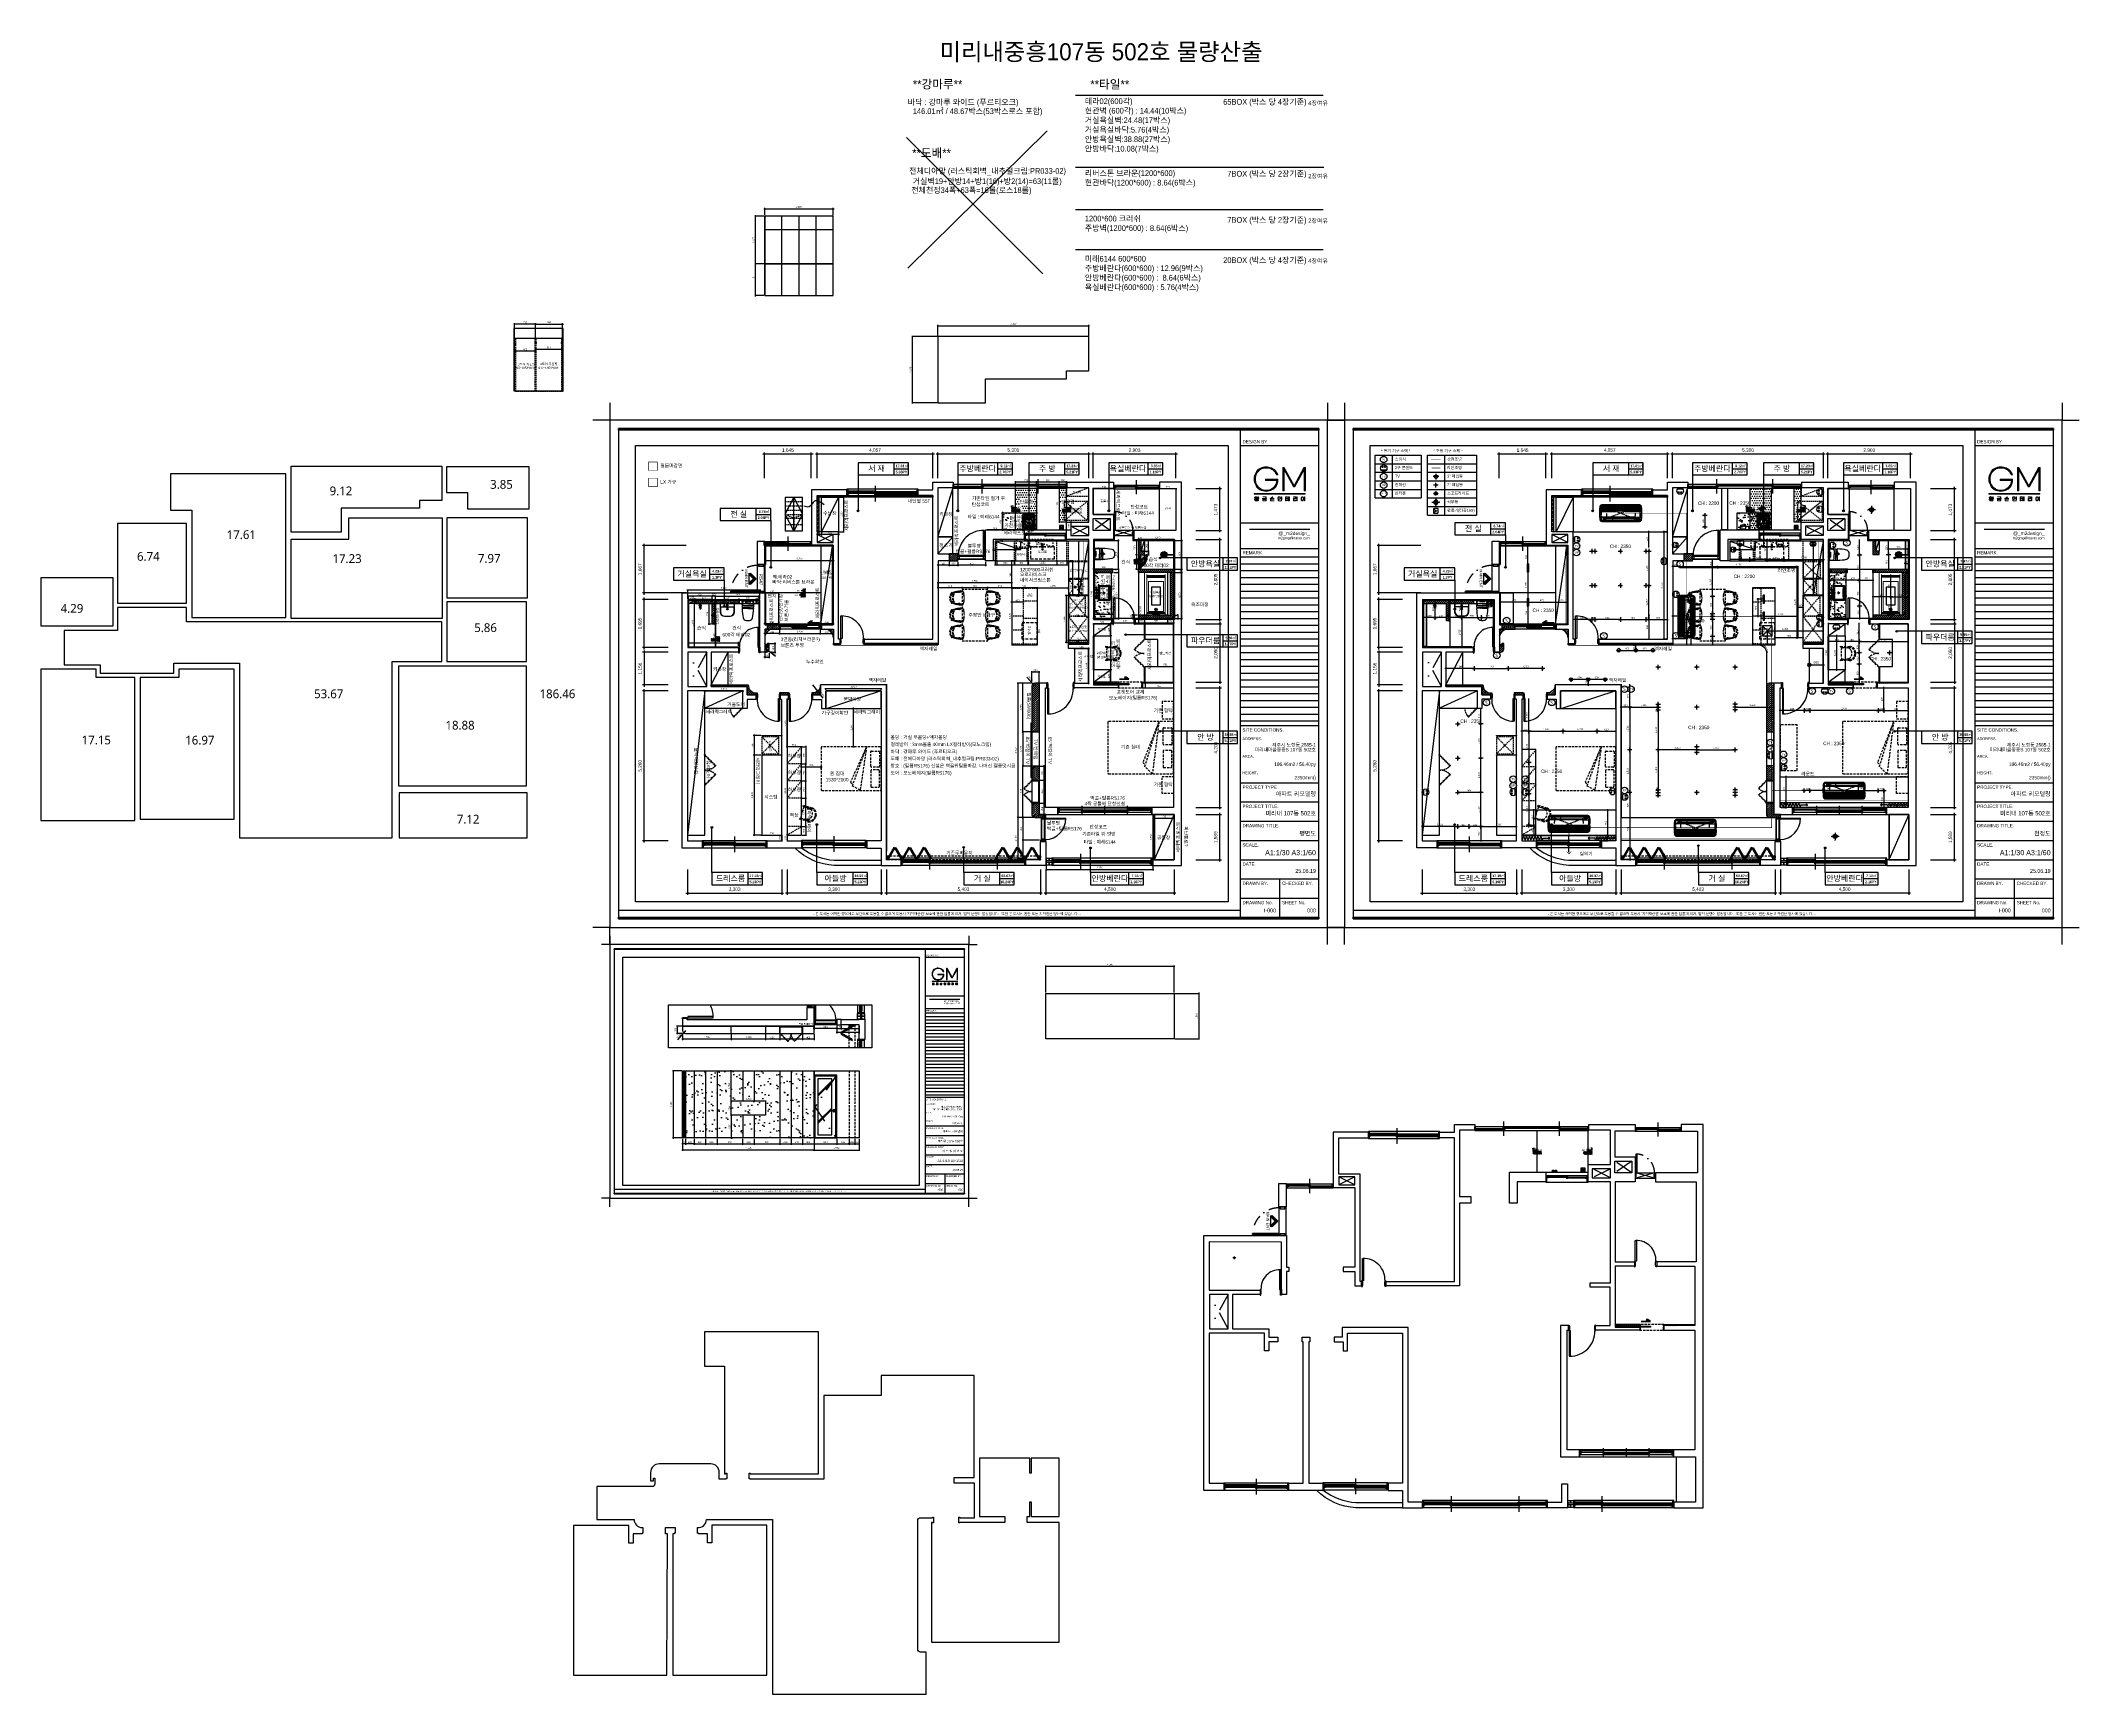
# Model space of a CAD drawing. Header units: millimetres. Extents: x 236955 to 308542, y 30900 to 88969.
import ezdxf
from ezdxf.enums import TextEntityAlignment as Align

# ---------------------------------------------------------------- set-up
doc = ezdxf.new("R2010")
doc.units = ezdxf.units.MM
doc.header["$LTSCALE"] = 100
doc.header["$PDMODE"] = 3
for name, pattern in [('ACAD_ISO02W100', [15, 12, -3]), ('DASHDOT', [25.4, 12.7, -6.35, 0, -6.35]), ('DASHED', [0.75, 0.5, -0.25]), ('DASHEDX2', [1.5, 1, -0.5]), ('DH-CEN2', [12, 6, -3, 0, -3]), ('DH-HID2', [1.2, 0.8, -0.4]), ('DIVIDE', [31.75, 12.7, -6.35, 0, -6.35, 0, -6.35]), ('HID', [2.3, 1.5, -0.8]), ('HID2', [1, 0.5, -0.5]), ('HIDDEN', [0.375, 0.25, -0.125])]:
    doc.linetypes.add(name, pattern=pattern)
doc.layers.get('DEFPOINTS').update_dxf_attribs({"color": 248})
for name, color, linetype in [('0-ELC TEXT', 7, 'Continuous'), ('01. F-소품', 3, 'Continuous'), ('02-WAL', 2, 'Continuous'), ('03-TEXT', 3, 'Continuous'), ('03-WAL NEW', 3, 'Continuous'), ('06-FUR', 6, 'Continuous'), ('06-LIGHT', 4, 'Continuous'), ('07-DIM WAL', 5, 'Continuous'), ('2-con', 2, 'Continuous'), ('2CONTINUOUS', 2, 'Continuous'), ('3.기호.계단선', 30, 'Continuous'), ('_LIBR', 4, 'Continuous'), ('_U+B808_U+C774_U+C5B4 2', 7, 'Continuous'), ('BATH', 4, 'Continuous'), ('BODY', 7, 'Continuous'), ('C-LEVEL', 7, 'Continuous'), ('C-SYM', 7, 'Continuous'), ('CEIL-DOOR', 6, 'Continuous'), ('CEIL-LIGHT', 7, 'Continuous'), ('CO-BATH', 6, 'Continuous'), ('CO-DO-FR', 7, 'Continuous'), ('CO-DOOR', 8, 'Continuous'), ('CO-FURB-DN', 9, 'Continuous'), ('F-DOOR', 6, 'Continuous'), ('F-HAT', 251, 'Continuous'), ('F-LEVEL', 7, 'Continuous'), ('F-OPEN', 1, 'DIVIDE'), ('F-SYM', 7, 'Continuous'), ('F-WALL1', 2, 'Continuous'), ('F-WALL2', 3, 'Continuous'), ('F-WIN', 4, 'Continuous'), ('FIN', 7, 'Continuous'), ('FORM(YOURNAME)-1', 1, 'Continuous'), ('FORM(YOURNAME)-11', 1, 'Continuous'), ('FU-FURM', 251, 'DH-HID2'), ('FUR', 8, 'DASHED'), ('HAT', 8, 'Continuous'), ('HL', 6, 'HIDDEN'), ('LINE', 9, 'ACAD_ISO02W100'), ('RC-LIGHT', 7, 'Continuous'), ('TOILET-1', 6, 'Continuous'), ('U-LANP', 6, 'Continuous'), ('WID', 4, 'Continuous'), ('도면층8', 8, 'Continuous'), ('설비', 140, 'Continuous')]:
    doc.layers.add(name, color=color, linetype=linetype)
doc.styles.add('HY 울릉도 L', font='')
doc.styles.add('HY울릉도L', font='NanumBarunGothic.ttf')
doc.styles.get("Standard").update_dxf_attribs({"font": ''})
doc.styles.add('YOURNAME', font='HY울릉도M.TTF')
doc.styles.add('넥슨고딕', font='NEXONLv1GothicBold.ttf')
doc.styles.add('코레일둥고', font='Korail_Round_Gothic_Medium.ttf')
doc.styles.get('HY 울릉도 L').set_extended_font_data('HY울릉도L')
doc.styles.get('Standard').set_extended_font_data('Haan YGodic 230')
doc.dimstyles.new('30', dxfattribs={"dimscale": 30, "dimtxt": 2, "dimasz": 1, "dimexe": 1, "dimexo": 1, "dimgap": 1, "dimtad": 1, "dimdec": 0, "dimrnd": 0.05, "dimdsep": 46, "dimlunit": 6, "dimtxsty": 'HY 울릉도 L', "dimblk": 'ARCHTICK', "dimcen": 2.5, "dimdle": 1, "dimclrd": 133, "dimclre": 133, "dimclrt": 30, "dimadec": 0, "dimazin": 0, "dimtfac": 1, "dimtdec": 0, "dimtix": 1, "dimtmove": 2, "dimatfit": 3, "dimldrblk": 'ARCHTICK', "dimfxl": 1, "dimlwd": -1, "dimlwe": -1, "dimarcsym": 0})
doc.dimstyles.new('40', dxfattribs={"dimscale": 40, "dimtxt": 2, "dimasz": 1, "dimexe": 1, "dimexo": 1, "dimgap": 1, "dimtad": 1, "dimdec": 0, "dimrnd": 0.05, "dimdsep": 46, "dimlunit": 6, "dimtxsty": 'HY 울릉도 L', "dimblk": 'ARCHTICK', "dimcen": 2.5, "dimdle": 1, "dimclrd": 133, "dimclre": 133, "dimclrt": 30, "dimadec": 0, "dimazin": 0, "dimtfac": 1, "dimtdec": 0, "dimtix": 1, "dimtmove": 2, "dimatfit": 3, "dimldrblk": 'ARCHTICK', "dimfxl": 1, "dimlwd": -1, "dimlwe": -1, "dimarcsym": 0})
doc.dimstyles.new('60', dxfattribs={"dimscale": 60, "dimtxt": 2, "dimasz": 1, "dimexe": 1, "dimexo": 1, "dimgap": 1, "dimtad": 1, "dimdec": 0, "dimrnd": 0.05, "dimdsep": 46, "dimlunit": 6, "dimtxsty": 'HY 울릉도 L', "dimblk": 'ARCHTICK', "dimcen": 2.5, "dimdle": 1, "dimclrd": 133, "dimclre": 133, "dimclrt": 30, "dimadec": 0, "dimazin": 0, "dimtfac": 1, "dimtdec": 0, "dimtix": 1, "dimtmove": 2, "dimatfit": 3, "dimldrblk": 'ARCHTICK', "dimfxl": 1, "dimlwd": -1, "dimlwe": -1, "dimarcsym": 0})
doc.dimstyles.get("Standard").update_dxf_attribs({"dimtxt": 0.18, "dimasz": 0.18, "dimexe": 0.18, "dimexo": 0.0625, "dimgap": 0.09, "dimtad": 0, "dimtih": 1, "dimtoh": 1, "dimdec": 4, "dimzin": 0, "dimdsep": 46, "dimtxsty": 'Standard', "dimcen": 0.09, "dimadec": 0, "dimazin": 0, "dimtfac": 1, "dimtdec": 4, "dimtofl": 0, "dimtmove": 0, "dimatfit": 3, "dimfxl": 1, "dimtolj": 1, "dimtzin": 0, "dimarcsym": 0})
pattern_1 = [(45, (0, 0), (-35.355339, 35.355339), [])]
pattern_2 = [(45, (62988.56, -6552.484), (-35.355339, 35.355339), [])]
pattern_3 = [(45, (62998.56, -6552.484), (-35.355339, 35.355339), [])]
pattern_4 = [(45, (62988.56, -6551.484), (-35.355339, 35.355339), [])]
pattern_5 = [(45, (10, 0), (-35.355339, 35.355339), [])]
pattern_6 = [(45, (9.923, -4), (-35.355339, 35.355339), [])]
pattern_7 = [(45, (0, -6e-11), (-35.355339, 35.355339), [])]

# ---------------------------------------------------------------- blocks, each defined once
blk = doc.blocks.new('A$C4B2D31F0')
at = {"layer": 'FIN', "color": 4}
for p, q in [((13, 466), (193, 466)), ((193, 427), (14, 427)), ((185, 691), (20, 691)), ((37, 692), (25, 692)), ((37, 692), (50, 692)), ((48, 524), (193, 524)), ((338, 524), (193, 524)), ((373, 466), (193, 466)), ((193, 427), (372, 427)), ((201, 691), (366, 691))]:
    blk.add_line(p, q, dxfattribs=at)
for points in [[(20, 691), (8, 691, 0.421209), (-7, 676), (-2, 481, 0.001659)], [(13, 466, 0.371724), (-2, 451, 0.003515), (-1, 420, 0.320541)], [(366, 691), (378, 691, -0.421209), (393, 676), (388, 481, -0.001659)], [(373, 466, -0.371724), (388, 451, -0.003515), (387, 420, -0.320541)]]:
    blk.add_lwpolyline(points, format="xyb", dxfattribs=at)
for centre, radius, start, end in [((14, 407), 20, 90, 182.3333), ((2198, 496), 2206, 182.3333, 190.60807), ((13, 481), 15, 181.36509, 270), ((20, 675), 16, 90, 179.31159), ((1004, 663), 1000, 179.31159, 185.94375), ((25, 707), 15, 180, 270), ((49, 564), 40, 185.94375, 267.51291), ((149, 129), 126, 198.2964, 263.42408), ((50, 707), 15, 270, 0), ((193, 406), 406, 261.69926, 270), ((193, 406), 406, 270, 278.30074), ((237, 129), 126, 276.57592, 341.7036), ((336, 564), 40, 272.48709, 354.05625), ((-1812, 496), 2206, 349.39193, 357.6667), ((366, 675), 16, 0.68841, 90), ((372, 407), 20, 357.6667, 90), ((373, 481), 15, 270, 358.63491), ((-618, 663), 1000, 354.05625, 0.68841)]:
    blk.add_arc(centre, radius, start, end, dxfattribs=at)
at = {"layer": 'HL', "linetype": 'Continuous'}
for p, q in [((-16, 577), (-16, 565)), ((-12, 581), (-5, 581)), ((-12, 561), (-4, 561)), ((106, 666), (184, 666)), ((106, 659), (185, 659)), ((193, 434), (147, 434)), ((169, 697), (169, 707)), ((169, 697), (217, 697)), ((186, 693), (181, 697)), ((182, 686), (186, 693)), ((187, 651), (182, 686)), ((182, 686), (204, 686)), ((186, 693), (200, 693)), ((187, 651), (199, 651)), ((193, 434), (239, 434)), ((199, 651), (204, 686)), ((200, 693), (205, 697)), ((204, 686), (200, 693)), ((200, 659), (279, 659)), ((201, 666), (279, 666)), ((217, 697), (217, 707))]:
    blk.add_line(p, q, dxfattribs=at)
for points in [[(110, 427), (110, 451, -0.414214), (114, 455), (131, 455, -0.414214), (135, 451), (135, 435), (135, 427)], [(135, 435), (145, 435, -0.414214), (147, 433), (147, 427)], [(251, 435), (241, 435, 0.414214), (239, 433), (239, 427)], [(276, 427), (276, 451, 0.414214), (272, 455), (255, 455, 0.414214), (251, 451), (251, 435), (251, 427)]]:
    blk.add_lwpolyline(points, format="xyb", dxfattribs=at)
for centre in [(123, 441), (263, 441)]:
    blk.add_circle(centre, 8, dxfattribs=at)
for centre, radius, start, end in [((-12, 577), 4, 90, 180), ((-12, 565), 4, 180, 270), ((106, 663), 3.5, 90, 270), ((279, 663), 3.5, 270, 90)]:
    blk.add_arc(centre, radius, start, end, dxfattribs=at)
blk = doc.blocks.new('block 29')
at = {"layer": '_U+B808_U+C774_U+C5B4 2'}
h = blk.add_hatch(color=35, dxfattribs=at)
h.dxf.hatch_style = 2
edge = h.paths.add_edge_path()
edge.add_spline(control_points=[(626.3, -130.3), (626.1, -130.3), (625.8, -130.4), (625.5, -130.4), (625.5, -130.4), (624.4, -130.4), (624.4, -130.4), (624.4, -130.4), (624.4, -130.2), (624.4, -130.2), (624.4, -130.2), (625.4, -130.2), (625.4, -130.2), (625.4, -130.2), (625.4, -129.9), (625.4, -129.9), (625.2, -129.9), (625, -129.8), (624.8, -129.8), (624.7, -129.7), (624.6, -129.6), (624.6, -129.4), (624.6, -129.3), (624.7, -129.2), (624.8, -129.1), (625, -129), (625.2, -129), (625.5, -129), (625.8, -129), (626, -129), (626.2, -129.1), (626.3, -129.2), (626.4, -129.3), (626.4, -129.4), (626.4, -129.6), (626.3, -129.7), (626.2, -129.8), (626, -129.8), (625.8, -129.9), (625.6, -129.9), (625.6, -129.9), (625.6, -130.2), (625.6, -130.2), (626.2, -130.2), (626.6, -130.2), (626.8, -130.1), (626.8, -130.1), (626.8, -130.2), (626.8, -130.2), (626.7, -130.3), (626.5, -130.3), (626.3, -130.3)], knot_values=[0, 0, 0, 0, 1, 1, 1, 2, 2, 2, 3, 3, 3, 4, 4, 4, 5, 5, 5, 6, 6, 6, 7, 7, 7, 8, 8, 8, 9, 9, 9, 10, 10, 10, 11, 11, 11, 12, 12, 12, 13, 13, 13, 14, 14, 14, 15, 15, 15, 16, 16, 16, 17, 17, 17, 17], degree=3, periodic=0)
h.paths.add_polyline_path([(626.6, -128.8), (624.4, -128.8), (624.4, -128.7), (625.4, -128.7), (625.4, -128.2), (625.6, -128.2), (625.6, -128.7), (626.6, -128.7)])
edge = h.paths.add_edge_path()
edge.add_spline(control_points=[(627, -130.8), (627.2, -130.8), (627.4, -131), (627.4, -131.1), (627.4, -131.3), (627.2, -131.4), (627, -131.5), (626.7, -131.6), (626.4, -131.6), (626, -131.6), (625.6, -131.6), (625.3, -131.6), (625, -131.5), (624.8, -131.4), (624.6, -131.3), (624.6, -131.1), (624.6, -131), (624.8, -130.8), (625, -130.8), (625.3, -130.7), (625.6, -130.6), (626, -130.6), (626.4, -130.6), (626.7, -130.7), (627, -130.8)], knot_values=[0, 0, 0, 0, 1, 1, 1, 2, 2, 2, 3, 3, 3, 4, 4, 4, 5, 5, 5, 6, 6, 6, 7, 7, 7, 8, 8, 8, 8], degree=3, periodic=0)
edge = h.paths.add_edge_path()
edge.add_spline(control_points=[(624.9, -129.7), (625.1, -129.7), (625.3, -129.8), (625.5, -129.8), (625.7, -129.8), (625.9, -129.7), (626.1, -129.7), (626.2, -129.6), (626.3, -129.5), (626.3, -129.4), (626.3, -129.3), (626.2, -129.3), (626.1, -129.2), (625.9, -129.2), (625.7, -129.1), (625.5, -129.1), (625.3, -129.1), (625.1, -129.2), (624.9, -129.2), (624.8, -129.3), (624.7, -129.3), (624.7, -129.4), (624.7, -129.5), (624.8, -129.6), (624.9, -129.7)], knot_values=[0, 0, 0, 0, 1, 1, 1, 2, 2, 2, 3, 3, 3, 4, 4, 4, 5, 5, 5, 6, 6, 6, 7, 7, 7, 8, 8, 8, 8], degree=3, periodic=0)
edge = h.paths.add_edge_path()
edge.add_spline(control_points=[(626.8, -131.4), (627.1, -131.3), (627.2, -131.2), (627.2, -131.1), (627.2, -131), (627.1, -130.9), (626.8, -130.9), (626.6, -130.8), (626.3, -130.8), (626, -130.8), (625.7, -130.8), (625.4, -130.8), (625.2, -130.9), (624.9, -130.9), (624.8, -131), (624.8, -131.1), (624.8, -131.2), (624.9, -131.3), (625.2, -131.4), (625.4, -131.4), (625.7, -131.5), (626, -131.5), (626.3, -131.5), (626.6, -131.4), (626.8, -131.4)], knot_values=[0, 0, 0, 0, 1, 1, 1, 2, 2, 2, 3, 3, 3, 4, 4, 4, 5, 5, 5, 6, 6, 6, 7, 7, 7, 8, 8, 8, 8], degree=3, periodic=0)
h.paths.add_polyline_path([(627.8, -129.3), (627.8, -129.4), (627.3, -129.4), (627.3, -130.5), (627.1, -130.5), (627.1, -128.3), (627.3, -128.3), (627.3, -129.3)])
h = blk.add_hatch(color=35, dxfattribs=at)
h.dxf.hatch_style = 2
h.paths.add_polyline_path([(633.7, -129.9), (630.4, -129.9), (630.4, -129.8), (633.7, -129.8)])
h.paths.add_polyline_path([(633.4, -129.5), (633.2, -129.5), (633.2, -128.5), (630.7, -128.5), (630.7, -128.4), (633.4, -128.4)])
h.paths.add_polyline_path([(633.4, -131.5), (630.7, -131.5), (630.7, -130.4), (633.4, -130.4)])
h.paths.add_polyline_path([(633.2, -131.4), (633.2, -130.5), (630.8, -130.5), (630.8, -131.4)])
h = blk.add_hatch(color=35, dxfattribs=at)
h.dxf.hatch_style = 2
h.paths.add_polyline_path([(639.7, -130.2), (639.7, -130.3), (636.4, -130.3), (636.4, -130.2), (638, -130.2), (638, -129.5), (638.1, -129.5), (638.1, -130.2)])
edge = h.paths.add_edge_path()
edge.add_spline(control_points=[(637.4, -129.5), (637.1, -129.6), (636.8, -129.7), (636.6, -129.7), (636.6, -129.7), (636.6, -129.5), (636.6, -129.5), (636.8, -129.5), (637, -129.5), (637.2, -129.3), (637.5, -129.2), (637.7, -129.1), (637.8, -128.9), (638, -128.7), (638.1, -128.5), (638.1, -128.3), (638.1, -128.3), (638.3, -128.3), (638.3, -128.3), (638.3, -128.5), (638.2, -128.6), (638.1, -128.8), (638.1, -128.8), (639.6, -129.6), (639.6, -129.6), (639.6, -129.6), (639.5, -129.7), (639.5, -129.7), (639.5, -129.7), (638, -128.9), (638, -128.9), (637.8, -129.1), (637.6, -129.3), (637.4, -129.5)], knot_values=[0, 0, 0, 0, 1, 1, 1, 2, 2, 2, 3, 3, 3, 4, 4, 4, 5, 5, 5, 6, 6, 6, 7, 7, 7, 8, 8, 8, 9, 9, 9, 10, 10, 10, 11, 11, 11, 11], degree=3, periodic=0)
h.paths.add_polyline_path([(636.9, -131.4), (639.5, -131.4), (639.5, -131.5), (636.7, -131.5), (636.7, -130.6), (636.9, -130.6)])
h = blk.add_hatch(color=35, dxfattribs=at)
h.dxf.hatch_style = 2
edge = h.paths.add_edge_path()
edge.add_spline(control_points=[(644.1, -128.5), (644.2, -128.6), (644.4, -128.7), (644.4, -128.8), (644.5, -129), (644.6, -129.1), (644.6, -129.3), (644.6, -129.5), (644.5, -129.6), (644.4, -129.8), (644.4, -129.9), (644.2, -130), (644.1, -130.1), (643.9, -130.2), (643.8, -130.2), (643.5, -130.2), (643.3, -130.2), (643.2, -130.2), (643, -130.1), (642.8, -130), (642.7, -129.9), (642.7, -129.8), (642.6, -129.6), (642.5, -129.5), (642.5, -129.3), (642.5, -129.1), (642.6, -129), (642.7, -128.8), (642.7, -128.7), (642.8, -128.6), (643, -128.5), (643.2, -128.4), (643.3, -128.4), (643.5, -128.4), (643.8, -128.4), (643.9, -128.4), (644.1, -128.5)], knot_values=[0, 0, 0, 0, 1, 1, 1, 2, 2, 2, 3, 3, 3, 4, 4, 4, 5, 5, 5, 6, 6, 6, 7, 7, 7, 8, 8, 8, 9, 9, 9, 10, 10, 10, 11, 11, 11, 12, 12, 12, 12], degree=3, periodic=0)
edge = h.paths.add_edge_path()
edge.add_spline(control_points=[(643.1, -128.6), (643, -128.7), (642.9, -128.8), (642.8, -128.9), (642.7, -129), (642.7, -129.2), (642.7, -129.3), (642.7, -129.5), (642.7, -129.6), (642.8, -129.7), (642.9, -129.8), (643, -129.9), (643.1, -130), (643.2, -130.1), (643.4, -130.1), (643.5, -130.1), (643.7, -130.1), (643.9, -130.1), (644, -130), (644.1, -129.9), (644.2, -129.8), (644.3, -129.7), (644.4, -129.6), (644.4, -129.5), (644.4, -129.3), (644.4, -129.2), (644.4, -129), (644.3, -128.9), (644.2, -128.8), (644.1, -128.7), (644, -128.6), (643.9, -128.6), (643.7, -128.5), (643.5, -128.5), (643.4, -128.5), (643.2, -128.6), (643.1, -128.6)], knot_values=[0, 0, 0, 0, 1, 1, 1, 2, 2, 2, 3, 3, 3, 4, 4, 4, 5, 5, 5, 6, 6, 6, 7, 7, 7, 8, 8, 8, 9, 9, 9, 10, 10, 10, 11, 11, 11, 12, 12, 12, 12], degree=3, periodic=0)
h.paths.add_polyline_path([(643, -131.4), (645.6, -131.4), (645.6, -131.5), (642.8, -131.5), (642.8, -130.5), (643, -130.5)])
h.paths.add_polyline_path([(645.5, -130.8), (645.3, -130.8), (645.3, -128.3), (645.5, -128.3)])
h = blk.add_hatch(color=35, dxfattribs=at)
h.dxf.hatch_style = 2
edge = h.paths.add_edge_path()
edge.add_spline(control_points=[(649.1, -131.2), (649.4, -131.2), (649.6, -131.2), (649.8, -131.2), (649.9, -131.2), (650.1, -131.1), (650.2, -131.1), (650.2, -131.1), (650.2, -131.2), (650.2, -131.2), (650, -131.3), (649.6, -131.4), (649.1, -131.4), (649.1, -131.4), (648.6, -131.4), (648.6, -131.4), (648.6, -131.4), (648.6, -128.5), (648.6, -128.5), (648.6, -128.5), (650.1, -128.5), (650.1, -128.5), (650.1, -128.5), (650.1, -128.6), (650.1, -128.6), (650.1, -128.6), (648.8, -128.6), (648.8, -128.6), (648.8, -128.6), (648.8, -129.8), (648.8, -129.8), (648.8, -129.8), (649.9, -129.8), (649.9, -129.8), (649.9, -129.8), (649.9, -130), (649.9, -130), (649.9, -130), (648.8, -130), (648.8, -130), (648.8, -130), (648.8, -131.2), (648.8, -131.2), (648.8, -131.2), (649.1, -131.2), (649.1, -131.2)], knot_values=[0, 0, 0, 0, 1, 1, 1, 2, 2, 2, 3, 3, 3, 4, 4, 4, 5, 5, 5, 6, 6, 6, 7, 7, 7, 8, 8, 8, 9, 9, 9, 10, 10, 10, 11, 11, 11, 12, 12, 12, 13, 13, 13, 14, 14, 14, 15, 15, 15, 15], degree=3, periodic=0)
h.paths.add_polyline_path([(650.6, -128.3), (650.8, -128.3), (650.8, -131.6), (650.6, -131.6), (650.6, -129.9), (650.1, -129.9), (650.1, -129.8), (650.6, -129.8)])
h.paths.add_polyline_path([(651.6, -128.3), (651.6, -131.6), (651.4, -131.6), (651.4, -128.3)])
h = blk.add_hatch(color=35, dxfattribs=at)
h.dxf.hatch_style = 2
edge = h.paths.add_edge_path()
edge.add_spline(control_points=[(656.6, -130), (656.6, -130), (654.9, -130), (654.9, -130), (654.9, -130), (654.9, -131.2), (654.9, -131.2), (654.9, -131.2), (656.1, -131.2), (656.1, -131.2), (656.2, -131.2), (656.4, -131.2), (656.5, -131.2), (656.7, -131.2), (656.8, -131.1), (656.9, -131.1), (656.9, -131.1), (656.9, -131.2), (656.9, -131.2), (656.8, -131.3), (656.7, -131.3), (656.6, -131.3), (656.4, -131.4), (656.2, -131.4), (656.1, -131.4), (656.1, -131.4), (654.7, -131.4), (654.7, -131.4), (654.7, -131.4), (654.7, -129.8), (654.7, -129.8), (654.7, -129.8), (656.4, -129.8), (656.4, -129.8), (656.4, -129.8), (656.4, -128.6), (656.4, -128.6), (656.4, -128.6), (654.7, -128.6), (654.7, -128.6), (654.7, -128.6), (654.7, -128.5), (654.7, -128.5), (654.7, -128.5), (656.6, -128.5), (656.6, -128.5), (656.6, -128.5), (656.6, -130), (656.6, -130)], knot_values=[0, 0, 0, 0, 1, 1, 1, 2, 2, 2, 3, 3, 3, 4, 4, 4, 5, 5, 5, 6, 6, 6, 7, 7, 7, 8, 8, 8, 9, 9, 9, 10, 10, 10, 11, 11, 11, 12, 12, 12, 13, 13, 13, 14, 14, 14, 15, 15, 15, 16, 16, 16, 16], degree=3, periodic=0)
h.paths.add_polyline_path([(657.5, -131.6), (657.3, -131.6), (657.3, -128.3), (657.5, -128.3)])
h = blk.add_hatch(color=35, dxfattribs=at)
h.dxf.hatch_style = 2
edge = h.paths.add_edge_path()
edge.add_spline(control_points=[(663.6, -128.3), (663.6, -128.3), (663.6, -131.6), (663.6, -131.6), (663.6, -131.6), (663.4, -131.6), (663.4, -131.6), (663.4, -131.6), (663.4, -129.9), (663.4, -129.9), (663.4, -129.9), (662.6, -129.9), (662.6, -129.9), (662.6, -130.3), (662.6, -130.5), (662.5, -130.8), (662.4, -131), (662.3, -131.2), (662.1, -131.3), (662, -131.4), (661.8, -131.4), (661.7, -131.4), (661.5, -131.4), (661.3, -131.4), (661.2, -131.3), (661, -131.2), (660.9, -131), (660.8, -130.8), (660.7, -130.5), (660.7, -130.3), (660.7, -129.9), (660.7, -129.6), (660.7, -129.3), (660.8, -129.1), (660.9, -128.9), (661, -128.7), (661.2, -128.6), (661.3, -128.5), (661.5, -128.4), (661.7, -128.4), (661.8, -128.4), (662, -128.5), (662.1, -128.6), (662.3, -128.7), (662.4, -128.8), (662.5, -129), (662.5, -129.2), (662.6, -129.5), (662.6, -129.8), (662.6, -129.8), (663.4, -129.8), (663.4, -129.8), (663.4, -129.8), (663.4, -128.3), (663.4, -128.3), (663.4, -128.3), (663.6, -128.3), (663.6, -128.3)], knot_values=[0, 0, 0, 0, 1, 1, 1, 2, 2, 2, 3, 3, 3, 4, 4, 4, 5, 5, 5, 6, 6, 6, 7, 7, 7, 8, 8, 8, 9, 9, 9, 10, 10, 10, 11, 11, 11, 12, 12, 12, 13, 13, 13, 14, 14, 14, 15, 15, 15, 16, 16, 16, 17, 17, 17, 18, 18, 18, 19, 19, 19, 19], degree=3, periodic=0)
edge = h.paths.add_edge_path()
edge.add_spline(control_points=[(662.1, -131.1), (662.2, -131), (662.3, -130.9), (662.3, -130.7), (662.4, -130.5), (662.4, -130.2), (662.4, -129.9), (662.4, -129.6), (662.4, -129.4), (662.3, -129.2), (662.3, -129), (662.2, -128.8), (662.1, -128.7), (661.9, -128.6), (661.8, -128.6), (661.7, -128.6), (661.5, -128.6), (661.4, -128.6), (661.2, -128.7), (661.1, -128.8), (661, -129), (661, -129.2), (660.9, -129.4), (660.9, -129.6), (660.9, -129.9), (660.9, -130.2), (660.9, -130.5), (661, -130.7), (661, -130.9), (661.1, -131), (661.2, -131.1), (661.4, -131.2), (661.5, -131.3), (661.7, -131.3), (661.8, -131.3), (661.9, -131.2), (662.1, -131.1)], knot_values=[0, 0, 0, 0, 1, 1, 1, 2, 2, 2, 3, 3, 3, 4, 4, 4, 5, 5, 5, 6, 6, 6, 7, 7, 7, 8, 8, 8, 9, 9, 9, 10, 10, 10, 11, 11, 11, 12, 12, 12, 12], degree=3, periodic=0)
at = {"layer": '_U+B808_U+C774_U+C5B4 2', "lineweight": 0}
for points in [[(626.6, -128.8), (624.4, -128.8), (624.4, -128.7), (625.4, -128.7), (625.4, -128.2), (625.6, -128.2), (625.6, -128.7), (626.6, -128.7), (626.6, -128.8)], [(627.8, -129.3), (627.8, -129.4), (627.3, -129.4), (627.3, -130.5), (627.1, -130.5), (627.1, -128.3), (627.3, -128.3), (627.3, -129.3), (627.8, -129.3)], [(633.7, -129.9), (630.4, -129.9), (630.4, -129.8), (633.7, -129.8), (633.7, -129.9)], [(633.4, -129.5), (633.2, -129.5), (633.2, -128.5), (630.7, -128.5), (630.7, -128.4), (633.4, -128.4), (633.4, -129.5)], [(633.4, -131.5), (630.7, -131.5), (630.7, -130.4), (633.4, -130.4), (633.4, -131.5)], [(633.2, -131.4), (633.2, -130.5), (630.8, -130.5), (630.8, -131.4), (633.2, -131.4)], [(639.7, -130.2), (639.7, -130.3), (636.4, -130.3), (636.4, -130.2), (638, -130.2), (638, -129.5), (638.1, -129.5), (638.1, -130.2), (639.7, -130.2)], [(636.9, -131.4), (639.5, -131.4), (639.5, -131.5), (636.7, -131.5), (636.7, -130.6), (636.9, -130.6), (636.9, -131.4)], [(643, -131.4), (645.6, -131.4), (645.6, -131.5), (642.8, -131.5), (642.8, -130.5), (643, -130.5), (643, -131.4)], [(645.5, -130.8), (645.3, -130.8), (645.3, -128.3), (645.5, -128.3), (645.5, -130.8)], [(650.6, -128.3), (650.8, -128.3), (650.8, -131.6), (650.6, -131.6), (650.6, -129.9), (650.1, -129.9), (650.1, -129.8), (650.6, -129.8), (650.6, -128.3)], [(651.6, -128.3), (651.6, -131.6), (651.4, -131.6), (651.4, -128.3), (651.6, -128.3)], [(657.5, -131.6), (657.3, -131.6), (657.3, -128.3), (657.5, -128.3), (657.5, -131.6)]]:
    blk.add_lwpolyline(points, dxfattribs=at)
for points, knots in [([(626.3, -130.3), (626.1, -130.3), (625.8, -130.4), (625.5, -130.4), (625.5, -130.4), (624.4, -130.4), (624.4, -130.4), (624.4, -130.4), (624.4, -130.2), (624.4, -130.2), (624.4, -130.2), (625.4, -130.2), (625.4, -130.2), (625.4, -130.2), (625.4, -129.9), (625.4, -129.9), (625.2, -129.9), (625, -129.8), (624.8, -129.8), (624.7, -129.7), (624.6, -129.6), (624.6, -129.4), (624.6, -129.3), (624.7, -129.2), (624.8, -129.1), (625, -129), (625.2, -129), (625.5, -129), (625.8, -129), (626, -129), (626.2, -129.1), (626.3, -129.2), (626.4, -129.3), (626.4, -129.4), (626.4, -129.6), (626.3, -129.7), (626.2, -129.8), (626, -129.8), (625.8, -129.9), (625.6, -129.9), (625.6, -129.9), (625.6, -130.2), (625.6, -130.2), (626.2, -130.2), (626.6, -130.2), (626.8, -130.1), (626.8, -130.1), (626.8, -130.2), (626.8, -130.2), (626.7, -130.3), (626.5, -130.3), (626.3, -130.3)], [0, 0, 0, 0, 1, 1, 1, 2, 2, 2, 3, 3, 3, 4, 4, 4, 5, 5, 5, 6, 6, 6, 7, 7, 7, 8, 8, 8, 9, 9, 9, 10, 10, 10, 11, 11, 11, 12, 12, 12, 13, 13, 13, 14, 14, 14, 15, 15, 15, 16, 16, 16, 17, 17, 17, 17]), ([(627, -130.8), (627.2, -130.8), (627.4, -131), (627.4, -131.1), (627.4, -131.3), (627.2, -131.4), (627, -131.5), (626.7, -131.6), (626.4, -131.6), (626, -131.6), (625.6, -131.6), (625.3, -131.6), (625, -131.5), (624.8, -131.4), (624.6, -131.3), (624.6, -131.1), (624.6, -131), (624.8, -130.8), (625, -130.8), (625.3, -130.7), (625.6, -130.6), (626, -130.6), (626.4, -130.6), (626.7, -130.7), (627, -130.8)], [0, 0, 0, 0, 1, 1, 1, 2, 2, 2, 3, 3, 3, 4, 4, 4, 5, 5, 5, 6, 6, 6, 7, 7, 7, 8, 8, 8, 8]), ([(624.9, -129.7), (625.1, -129.7), (625.3, -129.8), (625.5, -129.8), (625.7, -129.8), (625.9, -129.7), (626.1, -129.7), (626.2, -129.6), (626.3, -129.5), (626.3, -129.4), (626.3, -129.3), (626.2, -129.3), (626.1, -129.2), (625.9, -129.2), (625.7, -129.1), (625.5, -129.1), (625.3, -129.1), (625.1, -129.2), (624.9, -129.2), (624.8, -129.3), (624.7, -129.3), (624.7, -129.4), (624.7, -129.5), (624.8, -129.6), (624.9, -129.7)], [0, 0, 0, 0, 1, 1, 1, 2, 2, 2, 3, 3, 3, 4, 4, 4, 5, 5, 5, 6, 6, 6, 7, 7, 7, 8, 8, 8, 8]), ([(626.8, -131.4), (627.1, -131.3), (627.2, -131.2), (627.2, -131.1), (627.2, -131), (627.1, -130.9), (626.8, -130.9), (626.6, -130.8), (626.3, -130.8), (626, -130.8), (625.7, -130.8), (625.4, -130.8), (625.2, -130.9), (624.9, -130.9), (624.8, -131), (624.8, -131.1), (624.8, -131.2), (624.9, -131.3), (625.2, -131.4), (625.4, -131.4), (625.7, -131.5), (626, -131.5), (626.3, -131.5), (626.6, -131.4), (626.8, -131.4)], [0, 0, 0, 0, 1, 1, 1, 2, 2, 2, 3, 3, 3, 4, 4, 4, 5, 5, 5, 6, 6, 6, 7, 7, 7, 8, 8, 8, 8]), ([(637.4, -129.5), (637.1, -129.6), (636.8, -129.7), (636.6, -129.7), (636.6, -129.7), (636.6, -129.5), (636.6, -129.5), (636.8, -129.5), (637, -129.5), (637.2, -129.3), (637.5, -129.2), (637.7, -129.1), (637.8, -128.9), (638, -128.7), (638.1, -128.5), (638.1, -128.3), (638.1, -128.3), (638.3, -128.3), (638.3, -128.3), (638.3, -128.5), (638.2, -128.6), (638.1, -128.8), (638.1, -128.8), (639.6, -129.6), (639.6, -129.6), (639.6, -129.6), (639.5, -129.7), (639.5, -129.7), (639.5, -129.7), (638, -128.9), (638, -128.9), (637.8, -129.1), (637.6, -129.3), (637.4, -129.5)], [0, 0, 0, 0, 1, 1, 1, 2, 2, 2, 3, 3, 3, 4, 4, 4, 5, 5, 5, 6, 6, 6, 7, 7, 7, 8, 8, 8, 9, 9, 9, 10, 10, 10, 11, 11, 11, 11]), ([(644.1, -128.5), (644.2, -128.6), (644.4, -128.7), (644.4, -128.8), (644.5, -129), (644.6, -129.1), (644.6, -129.3), (644.6, -129.5), (644.5, -129.6), (644.4, -129.8), (644.4, -129.9), (644.2, -130), (644.1, -130.1), (643.9, -130.2), (643.8, -130.2), (643.5, -130.2), (643.3, -130.2), (643.2, -130.2), (643, -130.1), (642.8, -130), (642.7, -129.9), (642.7, -129.8), (642.6, -129.6), (642.5, -129.5), (642.5, -129.3), (642.5, -129.1), (642.6, -129), (642.7, -128.8), (642.7, -128.7), (642.8, -128.6), (643, -128.5), (643.2, -128.4), (643.3, -128.4), (643.5, -128.4), (643.8, -128.4), (643.9, -128.4), (644.1, -128.5)], [0, 0, 0, 0, 1, 1, 1, 2, 2, 2, 3, 3, 3, 4, 4, 4, 5, 5, 5, 6, 6, 6, 7, 7, 7, 8, 8, 8, 9, 9, 9, 10, 10, 10, 11, 11, 11, 12, 12, 12, 12]), ([(643.1, -128.6), (643, -128.7), (642.9, -128.8), (642.8, -128.9), (642.7, -129), (642.7, -129.2), (642.7, -129.3), (642.7, -129.5), (642.7, -129.6), (642.8, -129.7), (642.9, -129.8), (643, -129.9), (643.1, -130), (643.2, -130.1), (643.4, -130.1), (643.5, -130.1), (643.7, -130.1), (643.9, -130.1), (644, -130), (644.1, -129.9), (644.2, -129.8), (644.3, -129.7), (644.4, -129.6), (644.4, -129.5), (644.4, -129.3), (644.4, -129.2), (644.4, -129), (644.3, -128.9), (644.2, -128.8), (644.1, -128.7), (644, -128.6), (643.9, -128.6), (643.7, -128.5), (643.5, -128.5), (643.4, -128.5), (643.2, -128.6), (643.1, -128.6)], [0, 0, 0, 0, 1, 1, 1, 2, 2, 2, 3, 3, 3, 4, 4, 4, 5, 5, 5, 6, 6, 6, 7, 7, 7, 8, 8, 8, 9, 9, 9, 10, 10, 10, 11, 11, 11, 12, 12, 12, 12]), ([(649.1, -131.2), (649.4, -131.2), (649.6, -131.2), (649.8, -131.2), (649.9, -131.2), (650.1, -131.1), (650.2, -131.1), (650.2, -131.1), (650.2, -131.2), (650.2, -131.2), (650, -131.3), (649.6, -131.4), (649.1, -131.4), (649.1, -131.4), (648.6, -131.4), (648.6, -131.4), (648.6, -131.4), (648.6, -128.5), (648.6, -128.5), (648.6, -128.5), (650.1, -128.5), (650.1, -128.5), (650.1, -128.5), (650.1, -128.6), (650.1, -128.6), (650.1, -128.6), (648.8, -128.6), (648.8, -128.6), (648.8, -128.6), (648.8, -129.8), (648.8, -129.8), (648.8, -129.8), (649.9, -129.8), (649.9, -129.8), (649.9, -129.8), (649.9, -130), (649.9, -130), (649.9, -130), (648.8, -130), (648.8, -130), (648.8, -130), (648.8, -131.2), (648.8, -131.2), (648.8, -131.2), (649.1, -131.2), (649.1, -131.2)], [0, 0, 0, 0, 1, 1, 1, 2, 2, 2, 3, 3, 3, 4, 4, 4, 5, 5, 5, 6, 6, 6, 7, 7, 7, 8, 8, 8, 9, 9, 9, 10, 10, 10, 11, 11, 11, 12, 12, 12, 13, 13, 13, 14, 14, 14, 15, 15, 15, 15]), ([(656.6, -130), (656.6, -130), (654.9, -130), (654.9, -130), (654.9, -130), (654.9, -131.2), (654.9, -131.2), (654.9, -131.2), (656.1, -131.2), (656.1, -131.2), (656.2, -131.2), (656.4, -131.2), (656.5, -131.2), (656.7, -131.2), (656.8, -131.1), (656.9, -131.1), (656.9, -131.1), (656.9, -131.2), (656.9, -131.2), (656.8, -131.3), (656.7, -131.3), (656.6, -131.3), (656.4, -131.4), (656.2, -131.4), (656.1, -131.4), (656.1, -131.4), (654.7, -131.4), (654.7, -131.4), (654.7, -131.4), (654.7, -129.8), (654.7, -129.8), (654.7, -129.8), (656.4, -129.8), (656.4, -129.8), (656.4, -129.8), (656.4, -128.6), (656.4, -128.6), (656.4, -128.6), (654.7, -128.6), (654.7, -128.6), (654.7, -128.6), (654.7, -128.5), (654.7, -128.5), (654.7, -128.5), (656.6, -128.5), (656.6, -128.5), (656.6, -128.5), (656.6, -130), (656.6, -130)], [0, 0, 0, 0, 1, 1, 1, 2, 2, 2, 3, 3, 3, 4, 4, 4, 5, 5, 5, 6, 6, 6, 7, 7, 7, 8, 8, 8, 9, 9, 9, 10, 10, 10, 11, 11, 11, 12, 12, 12, 13, 13, 13, 14, 14, 14, 15, 15, 15, 16, 16, 16, 16]), ([(663.6, -128.3), (663.6, -128.3), (663.6, -131.6), (663.6, -131.6), (663.6, -131.6), (663.4, -131.6), (663.4, -131.6), (663.4, -131.6), (663.4, -129.9), (663.4, -129.9), (663.4, -129.9), (662.6, -129.9), (662.6, -129.9), (662.6, -130.3), (662.6, -130.5), (662.5, -130.8), (662.4, -131), (662.3, -131.2), (662.1, -131.3), (662, -131.4), (661.8, -131.4), (661.7, -131.4), (661.5, -131.4), (661.3, -131.4), (661.2, -131.3), (661, -131.2), (660.9, -131), (660.8, -130.8), (660.7, -130.5), (660.7, -130.3), (660.7, -129.9), (660.7, -129.6), (660.7, -129.3), (660.8, -129.1), (660.9, -128.9), (661, -128.7), (661.2, -128.6), (661.3, -128.5), (661.5, -128.4), (661.7, -128.4), (661.8, -128.4), (662, -128.5), (662.1, -128.6), (662.3, -128.7), (662.4, -128.8), (662.5, -129), (662.5, -129.2), (662.6, -129.5), (662.6, -129.8), (662.6, -129.8), (663.4, -129.8), (663.4, -129.8), (663.4, -129.8), (663.4, -128.3), (663.4, -128.3), (663.4, -128.3), (663.6, -128.3), (663.6, -128.3)], [0, 0, 0, 0, 1, 1, 1, 2, 2, 2, 3, 3, 3, 4, 4, 4, 5, 5, 5, 6, 6, 6, 7, 7, 7, 8, 8, 8, 9, 9, 9, 10, 10, 10, 11, 11, 11, 12, 12, 12, 13, 13, 13, 14, 14, 14, 15, 15, 15, 16, 16, 16, 17, 17, 17, 18, 18, 18, 19, 19, 19, 19]), ([(662.1, -131.1), (662.2, -131), (662.3, -130.9), (662.3, -130.7), (662.4, -130.5), (662.4, -130.2), (662.4, -129.9), (662.4, -129.6), (662.4, -129.4), (662.3, -129.2), (662.3, -129), (662.2, -128.8), (662.1, -128.7), (661.9, -128.6), (661.8, -128.6), (661.7, -128.6), (661.5, -128.6), (661.4, -128.6), (661.2, -128.7), (661.1, -128.8), (661, -129), (661, -129.2), (660.9, -129.4), (660.9, -129.6), (660.9, -129.9), (660.9, -130.2), (660.9, -130.5), (661, -130.7), (661, -130.9), (661.1, -131), (661.2, -131.1), (661.4, -131.2), (661.5, -131.3), (661.7, -131.3), (661.8, -131.3), (661.9, -131.2), (662.1, -131.1)], [0, 0, 0, 0, 1, 1, 1, 2, 2, 2, 3, 3, 3, 4, 4, 4, 5, 5, 5, 6, 6, 6, 7, 7, 7, 8, 8, 8, 9, 9, 9, 10, 10, 10, 11, 11, 11, 12, 12, 12, 12])]:
    blk.add_open_spline(points, degree=3, knots=knots, dxfattribs=at)
blk = doc.blocks.new('block 30')
at = {"layer": '_U+B808_U+C774_U+C5B4 2'}
h = blk.add_hatch(color=35, dxfattribs=at)
h.dxf.hatch_style = 2
edge = h.paths.add_edge_path()
edge.add_spline(control_points=[(637.5, -105.8), (638.8, -106.4), (639.8, -107.1), (640.7, -108.1), (641.5, -109), (642.1, -110.1), (642.4, -111.3), (642.4, -111.3), (641.4, -111.3), (641.4, -111.3), (641.1, -110.3), (640.6, -109.3), (639.8, -108.5), (639.1, -107.7), (638.1, -107), (637, -106.6), (635.9, -106.1), (634.7, -105.9), (633.4, -105.9), (631.8, -105.9), (630.3, -106.2), (629, -107), (627.8, -107.7), (626.8, -108.8), (626, -110.1), (625.3, -111.4), (625, -112.9), (625, -114.5), (625, -116.2), (625.3, -117.7), (626, -119), (626.8, -120.3), (627.8, -121.3), (629.1, -122.1), (630.3, -122.8), (631.8, -123.2), (633.5, -123.2), (635, -123.2), (636.3, -122.9), (637.6, -122.2), (638.8, -121.6), (639.7, -120.7), (640.5, -119.5), (641.2, -118.4), (641.6, -117), (641.6, -115.6), (641.6, -115.6), (632.9, -115.6), (632.9, -115.6), (632.9, -115.6), (632.9, -114.7), (632.9, -114.7), (632.9, -114.7), (642.6, -114.7), (642.6, -114.7), (642.6, -114.7), (642.6, -115.3), (642.6, -115.3), (642.6, -117), (642.2, -118.5), (641.4, -119.8), (640.6, -121.2), (639.5, -122.2), (638.1, -123), (636.7, -123.7), (635.1, -124.1), (633.4, -124.1), (631.6, -124.1), (629.9, -123.7), (628.5, -122.8), (627.1, -122), (626, -120.9), (625.2, -119.4), (624.4, -118), (624, -116.4), (624, -114.5), (624, -112.7), (624.4, -111.1), (625.2, -109.6), (626, -108.2), (627.1, -107), (628.5, -106.2), (629.9, -105.4), (631.6, -105), (633.4, -105), (634.9, -105), (636.3, -105.3), (637.5, -105.8)], knot_values=[0, 0, 0, 0, 1, 1, 1, 2, 2, 2, 3, 3, 3, 4, 4, 4, 5, 5, 5, 6, 6, 6, 7, 7, 7, 8, 8, 8, 9, 9, 9, 10, 10, 10, 11, 11, 11, 12, 12, 12, 13, 13, 13, 14, 14, 14, 15, 15, 15, 16, 16, 16, 17, 17, 17, 18, 18, 18, 19, 19, 19, 20, 20, 20, 21, 21, 21, 22, 22, 22, 23, 23, 23, 24, 24, 24, 25, 25, 25, 26, 26, 26, 27, 27, 27, 28, 28, 28, 29, 29, 29, 29], degree=3, periodic=0)
h = blk.add_hatch(color=35, dxfattribs=at)
h.dxf.hatch_style = 2
h.paths.add_polyline_path([(646.4, -105.4), (647.5, -105.4), (655.2, -119.6), (662.9, -105.4), (664, -105.4), (664, -123.7), (663, -123.7), (663, -107.2), (655.7, -120.5), (654.6, -120.5), (647.4, -107.2), (647.4, -123.7), (646.4, -123.7)])
at = {"layer": '_U+B808_U+C774_U+C5B4 2', "lineweight": 0}
blk.add_lwpolyline([(646.4, -105.4), (647.5, -105.4), (655.2, -119.6), (662.9, -105.4), (664, -105.4), (664, -123.7), (663, -123.7), (663, -107.2), (655.7, -120.5), (654.6, -120.5), (647.4, -107.2), (647.4, -123.7), (646.4, -123.7), (646.4, -105.4)], dxfattribs=at)
blk.add_open_spline([(637.5, -105.8), (638.8, -106.4), (639.8, -107.1), (640.7, -108.1), (641.5, -109), (642.1, -110.1), (642.4, -111.3), (642.4, -111.3), (641.4, -111.3), (641.4, -111.3), (641.1, -110.3), (640.6, -109.3), (639.8, -108.5), (639.1, -107.7), (638.1, -107), (637, -106.6), (635.9, -106.1), (634.7, -105.9), (633.4, -105.9), (631.8, -105.9), (630.3, -106.2), (629, -107), (627.8, -107.7), (626.8, -108.8), (626, -110.1), (625.3, -111.4), (625, -112.9), (625, -114.5), (625, -116.2), (625.3, -117.7), (626, -119), (626.8, -120.3), (627.8, -121.3), (629.1, -122.1), (630.3, -122.8), (631.8, -123.2), (633.5, -123.2), (635, -123.2), (636.3, -122.9), (637.6, -122.2), (638.8, -121.6), (639.7, -120.7), (640.5, -119.5), (641.2, -118.4), (641.6, -117), (641.6, -115.6), (641.6, -115.6), (632.9, -115.6), (632.9, -115.6), (632.9, -115.6), (632.9, -114.7), (632.9, -114.7), (632.9, -114.7), (642.6, -114.7), (642.6, -114.7), (642.6, -114.7), (642.6, -115.3), (642.6, -115.3), (642.6, -117), (642.2, -118.5), (641.4, -119.8), (640.6, -121.2), (639.5, -122.2), (638.1, -123), (636.7, -123.7), (635.1, -124.1), (633.4, -124.1), (631.6, -124.1), (629.9, -123.7), (628.5, -122.8), (627.1, -122), (626, -120.9), (625.2, -119.4), (624.4, -118), (624, -116.4), (624, -114.5), (624, -112.7), (624.4, -111.1), (625.2, -109.6), (626, -108.2), (627.1, -107), (628.5, -106.2), (629.9, -105.4), (631.6, -105), (633.4, -105), (634.9, -105), (636.3, -105.3), (637.5, -105.8)], degree=3, knots=[0, 0, 0, 0, 1, 1, 1, 2, 2, 2, 3, 3, 3, 4, 4, 4, 5, 5, 5, 6, 6, 6, 7, 7, 7, 8, 8, 8, 9, 9, 9, 10, 10, 10, 11, 11, 11, 12, 12, 12, 13, 13, 13, 14, 14, 14, 15, 15, 15, 16, 16, 16, 17, 17, 17, 18, 18, 18, 19, 19, 19, 20, 20, 20, 21, 21, 21, 22, 22, 22, 23, 23, 23, 24, 24, 24, 25, 25, 25, 26, 26, 26, 27, 27, 27, 28, 28, 28, 29, 29, 29, 29], dxfattribs=at)
blk = doc.blocks.new('block 28')
at = {"layer": '_U+B808_U+C774_U+C5B4 2'}
for name in ['block 30', 'block 29']:
    blk.add_blockref(name, (0, 0), dxfattribs=at)
blk = doc.blocks.new('block 27')
at = {"layer": '_U+B808_U+C774_U+C5B4 2'}
h = blk.add_hatch(color=35, dxfattribs=at)
h.dxf.hatch_style = 2
h.paths.add_polyline_path([(663.8, -126.3), (624, -126.3), (624, -125.9), (663.8, -125.9)])
at = {"layer": '_U+B808_U+C774_U+C5B4 2', "lineweight": 0}
blk.add_lwpolyline([(663.8, -126.3), (624, -126.3), (624, -125.9), (663.8, -125.9), (663.8, -126.3)], dxfattribs=at)
at = {"layer": '_U+B808_U+C774_U+C5B4 2'}
blk.add_blockref('block 28', (0, 0), dxfattribs=at)
blk = doc.blocks.new('FORM-ELEVATION')
at = {"layer": 'FORM(YOURNAME)-11'}
h = blk.add_hatch(color=256, dxfattribs=at)
h.dxf.hatch_style = 1
h.paths.add_polyline_path([(-10309, 35708), (71691, 35708), (71691, 35508), (-10309, 35508)])
h.paths.add_polyline_path([(-10309, -21492), (71691, -21492), (71691, -21692), (-10309, -21692)])
at = {"layer": 'DEFPOINTS', "color": 158}
for p, q in [((62481, 35508), (62481, -21492)), ((62481, 33708), (71691, 33708)), ((62481, 24686), (71691, 24686)), ((62481, 20686), (71691, 20686)), ((62481, 19886), (71691, 19886)), ((62481, 19086), (71691, 19086)), ((62481, 18286), (71691, 18286)), ((62481, 17486), (71691, 17486)), ((62481, 16686), (71691, 16686)), ((62481, 15886), (71691, 15886)), ((62481, 15086), (71691, 15086)), ((62481, 14286), (71691, 14286)), ((62481, 13486), (71691, 13486)), ((62481, 12686), (71691, 12686)), ((62481, 11886), (71691, 11886)), ((62481, 11086), (71691, 11086)), ((62481, 10286), (71691, 10286)), ((62481, 9486), (71691, 9486)), ((62481, 8686), (71691, 8686)), ((62481, 7886), (71691, 7886)), ((62481, 7086), (71691, 7086)), ((62481, 6286), (71691, 6286)), ((62481, 5486), (71691, 5486)), ((62481, 4686), (71691, 4686)), ((62481, 3886), (71691, 3886)), ((62481, 3086), (71691, 3086)), ((62481, 2286), (71691, 2286)), ((62481, 1486), (71691, 1486)), ((62481, -20692), (-10309, -20692))]:
    blk.add_line(p, q, dxfattribs=at)
at = {"layer": 'DEFPOINTS', "color": 1}
for points in [[(-11309, 38708), (-11309, 36708), (-13309, 36708)], [(72691, 38708), (72691, 36708), (74691, 36708)], [(-11309, -24692), (-11309, -22692), (-13309, -22692)], [(72691, -24692), (72691, -22692), (74691, -22692)]]:
    blk.add_lwpolyline(points, dxfattribs=at)
at = {"layer": 'DEFPOINTS', "color": 158}
for points in [[(-10309, -21692), (71691, -21692), (71691, 35708), (-10309, 35708)], [(-8309, 33708), (61071, 33708), (61071, -19692), (-8309, -19692)]]:
    blk.add_lwpolyline(points, close=True, dxfattribs=at)
at = {"layer": 'FORM(YOURNAME)-11', "color": 251}
blk.add_line((63550, 23916), (70622, 23916), dxfattribs=at)
at = {"layer": 'FORM(YOURNAME)-11', "color": 14}
for p, q in [((62481, 21686), (71691, 21686)), ((62481, 937), (71691, 937)), ((62481, -5756), (71691, -5756)), ((62481, -8009), (71691, -8009)), ((62481, -10261), (71691, -10261)), ((62481, -12514), (71691, -12514)), ((62481, -14766), (71691, -14766)), ((62481, -17019), (71691, -17019)), ((67086, -17019), (67086, -21492)), ((62481, -19271), (71691, -19271))]:
    blk.add_line(p, q, dxfattribs=at)
at = {"layer": 'FORM(YOURNAME)-11', "color": 250}
blk.add_lwpolyline([(-11309, -22692), (72691, -22692), (72691, 36708), (-11309, 36708)], close=True, dxfattribs=at)
at = {"layer": 'FORM(YOURNAME)-11'}
for points in [[(-10309, 35708), (71691, 35708), (71691, 35508), (-10309, 35508)], [(-10309, -21492), (71691, -21492), (71691, -21692), (-10309, -21692)]]:
    blk.add_lwpolyline(points, close=True, dxfattribs=at)
at = {"layer": '_U+B808_U+C774_U+C5B4 2', "xscale": 150, "yscale": 150, "zscale": 150}
blk.add_blockref('block 27', (-29494, 46972), dxfattribs=at)
at = {"layer": 'FORM(YOURNAME)-11', "color": 14, "style": 'YOURNAME'}
for s, height, p in [('DESIGN BY.', 386.1, (62739, 34170)), ('REMARK.', 386.1, (62739, 21172)), ('SITE CONDITIONS.', 386.14, (62739, 422)), ('PROJECT TYPE.', 386.14, (62739, -6271)), ('PROJECT TITLE.', 386.14, (62739, -8524)), ('DRAWING TITLE.', 386.14, (62739, -10776)), ('SCALE.', 386.1, (62739, -13029)), ('DATE.', 386.1, (62739, -15281)), ('DRAWN BY.', 386.1, (62739, -17534)), ('CHECKED BY.', 386.14, (67376, -17534)), ('DRAWING No.', 386.14, (62739, -19786)), ('SHEET No.', 386.1, (67376, -19786))]:
    blk.add_text(s, height=height, dxfattribs=at).set_placement(p, align=Align.MIDDLE_LEFT)
for s, height, width, p in [('m2gmg@naver.com', 300, 0.995, (70622, 22747)), ('@_m2design_', 400, 1.03, (70622, 23242))]:
    blk.add_text(s, height=height, dxfattribs=dict(at, width=width)).set_placement(p, align=Align.RIGHT)
at = {"layer": 'FORM(YOURNAME)-11', "color": 251, "style": 'YOURNAME'}
for s, p in [('ADDRESS.', (62739, -608)), ('AREA.', (62739, -2667)), ('HEIGHT.', (62739, -4598))]:
    blk.add_text(s, height=321.8, dxfattribs=at).set_placement(p, align=Align.MIDDLE_LEFT)
at = {"layer": 'FORM(YOURNAME)-11', "color": 1, "style": 'YOURNAME'}
blk.add_text("- 본 도서는 어떠한 경우에도 무단으로 도용할 수 없으며 도용시 '지적재산권' 보호에 관한 법률에 의거, 법적 분쟁이 발생합니다.  또한 본 도서에 관한 모든 저작권은 당사에 있습니다. -", height=300, dxfattribs=at).set_placement((28146, -21092), align=Align.MIDDLE_CENTER)
at = {"layer": 'FORM(YOURNAME)-11', "color": 3, "style": 'YOURNAME'}
for tag, height, p in [('2', 450, (71041, -1863)), ('1', 450, (71041, -1219)), ('3', 450, (71041, -3150)), ('5', 515, (71041, -7398)), ('4', 450, (71041, -5081)), ('6', 515, (71041, -9650)), ('7', 515, (71041, -11903)), ('8', 515, (71041, -14155)), ('9', 515, (71041, -16408)), ('10', 515, (66791, -18596)), ('11', 515, (71041, -18660)), ('12', 515, (66791, -20848)), ('13', 515, (71041, -20848))]:
    blk.add_attdef(tag, text='', height=height, dxfattribs=at).set_placement(p, align=Align.MIDDLE_RIGHT)
blk = doc.blocks.new('F-SYM-ENT NAME')
at = {"layer": 'F-SYM'}
h = blk.add_hatch(color=1, dxfattribs=at)
h.dxf.hatch_style = 1
h.paths.add_polyline_path([(-181267, -29725), (-181467, -29925), (-181367, -29925), (-181267, -29825), (-181167, -29925), (-181067, -29925)])
at = {"layer": 'F-SYM', "color": 1}
for points in [[(-181267, -29725), (-181467, -29925), (-181367, -29925), (-181267, -29825), (-181167, -29925), (-181067, -29925)], [(-181267, -29775), (-181467, -29975), (-181067, -29975)]]:
    blk.add_lwpolyline(points, close=True, dxfattribs=at)
at = {"layer": 'F-SYM', "color": 1, "style": 'YOURNAME'}
blk.add_attdef('ENT', text='', height=100, dxfattribs=at).set_placement((-181267, -30025), align=Align.TOP_CENTER)
blk = doc.blocks.new('A$C004A4CAE')
at = {"layer": 'FIN', "color": 6}
for p, q in [((0, 0), (0, 5)), ((200, 15), (10, 15)), ((36, 69), (36, 70)), ((84, 69), (36, 69)), ((51, 63), (36, 63)), ((51, 57), (36, 57)), ((51, 51), (36, 51)), ((36, 23), (36, 45)), ((84, 45), (36, 45)), ((82, 72), (38, 72)), ((82, 21), (38, 21)), ((43, 15), (43, 21)), ((84, 63), (69, 63)), ((84, 57), (69, 57)), ((84, 51), (69, 51)), ((77, 15), (77, 21)), ((84, 69), (84, 70)), ((84, 23), (84, 45)), ((126, 69), (126, 70)), ((174, 69), (126, 69)), ((141, 63), (126, 63)), ((141, 57), (126, 57)), ((141, 51), (126, 51)), ((174, 45), (126, 45)), ((126, 23), (126, 45)), ((172, 72), (128, 72)), ((172, 21), (128, 21)), ((133, 15), (133, 21)), ((174, 63), (159, 63)), ((174, 57), (159, 57)), ((174, 51), (159, 51)), ((167, 15), (167, 21)), ((174, 69), (174, 70)), ((174, 23), (174, 45)), ((210, 0), (210, 5))]:
    blk.add_line(p, q, dxfattribs=at)
for centre, radius, start, end in [((10, 5), 10, 90, 180), ((36, 66), 3, 90, 270), ((36, 60), 3, 90, 270), ((36, 54), 3, 90, 270), ((36, 48), 3, 90, 270), ((38, 70), 2, 90, 180), ((38, 23), 2, 180, 270), ((51, 66), 3, 90, 270), ((51, 60), 3, 90, 270), ((51, 54), 3, 90, 270), ((51, 48), 3, 90, 270), ((69, 66), 3, 270, 90), ((69, 60), 3, 270, 90), ((69, 54), 3, 270, 90), ((69, 48), 3, 270, 90), ((82, 70), 2, 0, 90), ((82, 23), 2, 270, 0), ((84, 66), 3, 270, 90), ((84, 60), 3, 270, 90), ((84, 54), 3, 270, 90), ((84, 48), 3, 270, 90), ((126, 66), 3, 90, 270), ((126, 60), 3, 90, 270), ((126, 54), 3, 90, 270), ((126, 48), 3, 90, 270), ((128, 70), 2, 90, 180), ((128, 23), 2, 180, 270), ((141, 66), 3, 90, 270), ((141, 60), 3, 90, 270), ((141, 54), 3, 90, 270), ((141, 48), 3, 90, 270), ((159, 66), 3, 270, 90), ((159, 60), 3, 270, 90), ((159, 54), 3, 270, 90), ((159, 48), 3, 270, 90), ((172, 70), 2, 0, 90), ((172, 23), 2, 270, 0), ((174, 66), 3, 270, 90), ((174, 60), 3, 270, 90), ((174, 54), 3, 270, 90), ((174, 48), 3, 270, 90), ((200, 5), 10, 0, 90)]:
    blk.add_arc(centre, radius, start, end, dxfattribs=at)
blk = doc.blocks.new('F-122')
at = {"layer": 'FU-FURM'}
for p, q in [((-254, -17), (-244, 297)), ((-228, -17), (-218, 303)), ((-212, 17), (-228, -17)), ((-210, 17), (-204, 215)), ((-203, 225), (-204, 222)), ((-204, 222), (-204, 219)), ((-204, 219), (-204, 215)), ((-202, 231), (-203, 228)), ((-203, 228), (-203, 225)), ((-201, 235), (-202, 231)), ((-200, 238), (-201, 235)), ((-199, 242), (-200, 238)), ((-198, 247), (-199, 242)), ((-196, 252), (-198, 247)), ((-194, 257), (-196, 252)), ((-192, 262), (-194, 257)), ((-190, 267), (-192, 262)), ((-188, 272), (-190, 267)), ((-186, 277), (-188, 272)), ((-183, 281), (-186, 277)), ((-45, 508), (33, 508)), ((-26, 482), (27, 482)), ((183, 282), (185, 278)), ((185, 278), (187, 273)), ((187, 273), (189, 268)), ((189, 268), (191, 263)), ((191, 263), (193, 257)), ((193, 257), (195, 252)), ((195, 252), (197, 247)), ((197, 247), (199, 243)), ((199, 243), (200, 239)), ((200, 239), (201, 235)), ((201, 235), (201, 232)), ((201, 232), (202, 229)), ((202, 229), (203, 226)), ((203, 226), (203, 222)), ((203, 222), (203, 219)), ((203, 219), (204, 216)), ((204, 216), (210, 17)), ((212, 17), (228, -17)), ((218, 302), (228, -17)), ((243, 308), (254, -17)), ((-228, -17), (-254, -17)), ((254, -17), (228, -17))]:
    blk.add_line(p, q, dxfattribs=at)
for centre, radius, start, end in [((-31, 294), 214, 90.90916, 178.7855), ((-25, 287), 194, 90.90924, 178.78542), ((-2, 1331), 1331, 260.92322, 279.2189), ((0, 162), 219, 158.34937, 158.47219), ((0, 162), 219, 33.19496, 146.94725), ((24, 287), 194, 1.35653, 89.23304), ((30, 294), 214, 1.35671, 89.233), ((0, 162), 219, 21.66998, 21.79281)]:
    blk.add_arc(centre, radius, start, end, dxfattribs=at)
blk = doc.blocks.new('F-509')
at = {"layer": 'FU-FURM'}
for p, q in [((116, 797), (128, 780)), ((145, 755), (166, 726)), ((157, 795), (175, 769)), ((176, 724), (191, 734)), ((190, 749), (194, 744)), ((410, 749), (406, 744)), ((424, 724), (409, 733)), ((443, 795), (424, 769)), ((454, 755), (434, 726)), ((484, 796), (472, 780)), ((716, 797), (728, 780)), ((745, 755), (766, 726)), ((757, 795), (775, 769)), ((776, 724), (791, 734)), ((790, 749), (794, 744)), ((1010, 749), (1006, 744)), ((1024, 724), (1009, 733)), ((1043, 795), (1024, 769)), ((1054, 755), (1034, 726)), ((1084, 796), (1072, 780)), ((1316, 797), (1328, 780)), ((1345, 755), (1366, 726)), ((1357, 795), (1375, 769)), ((1376, 724), (1391, 734)), ((1390, 749), (1394, 744)), ((1610, 749), (1606, 744)), ((1624, 724), (1609, 733)), ((1643, 795), (1624, 769)), ((1654, 755), (1634, 726)), ((1684, 796), (1672, 780)), ((1800, 450), (0, 450)), ((0, 450), (0, -450)), ((59, 483), (57, 450)), ((59, 483), (95, 480)), ((64, 558), (61, 519)), ((79, 561), (79, 595)), ((92, 406), (124, 406)), ((102, 544), (102, 577)), ((508, 406), (476, 406)), ((498, 544), (498, 577)), ((541, 483), (505, 480)), ((521, 561), (521, 595)), ((536, 558), (541, 517)), ((541, 483), (543, 450)), ((659, 483), (657, 450)), ((659, 483), (695, 480)), ((664, 558), (661, 519)), ((679, 561), (679, 595)), ((692, 406), (724, 406)), ((702, 544), (702, 577)), ((1108, 406), (1076, 406)), ((1098, 544), (1098, 577)), ((1141, 483), (1105, 480)), ((1121, 561), (1121, 595)), ((1136, 558), (1141, 517)), ((1141, 483), (1143, 450)), ((1259, 483), (1257, 450)), ((1259, 483), (1295, 480)), ((1264, 558), (1261, 519)), ((1279, 561), (1279, 595)), ((1292, 406), (1324, 406)), ((1302, 544), (1302, 577)), ((1708, 406), (1676, 406)), ((1698, 544), (1698, 577)), ((1741, 483), (1705, 480)), ((1721, 561), (1721, 595)), ((1736, 558), (1741, 517)), ((1741, 483), (1743, 450)), ((1800, -450), (1800, 450)), ((0, -450), (1800, -450)), ((59, -483), (57, -450)), ((59, -483), (95, -480)), ((64, -558), (61, -519)), ((79, -561), (79, -595)), ((92, -406), (124, -406)), ((102, -544), (102, -577)), ((508, -406), (476, -406)), ((498, -544), (498, -577)), ((541, -483), (505, -480)), ((521, -561), (521, -595)), ((536, -558), (541, -517)), ((541, -483), (543, -450)), ((659, -483), (657, -450)), ((659, -483), (695, -480)), ((664, -558), (661, -519)), ((679, -561), (679, -595)), ((692, -406), (724, -406)), ((702, -544), (702, -577)), ((1108, -406), (1076, -406)), ((1098, -544), (1098, -577)), ((1141, -483), (1105, -480)), ((1121, -561), (1121, -595)), ((1136, -558), (1141, -517)), ((1141, -483), (1143, -450)), ((1259, -483), (1257, -450)), ((1259, -483), (1295, -480)), ((1264, -558), (1261, -519)), ((1279, -561), (1279, -595)), ((1292, -406), (1324, -406)), ((1302, -544), (1302, -577)), ((1708, -406), (1676, -406)), ((1698, -544), (1698, -577)), ((1741, -483), (1705, -480)), ((1721, -561), (1721, -595)), ((1736, -558), (1741, -517)), ((1741, -483), (1743, -450)), ((116, -797), (128, -780)), ((145, -755), (166, -726)), ((157, -795), (175, -769)), ((176, -724), (191, -734)), ((190, -749), (194, -744)), ((410, -749), (406, -744)), ((424, -724), (409, -733)), ((443, -795), (424, -769)), ((454, -755), (434, -726)), ((484, -796), (472, -780)), ((716, -797), (728, -780)), ((745, -755), (766, -726)), ((757, -795), (775, -769)), ((776, -724), (791, -734)), ((790, -749), (794, -744)), ((1010, -749), (1006, -744)), ((1024, -724), (1009, -733)), ((1043, -795), (1024, -769)), ((1054, -755), (1034, -726)), ((1084, -796), (1072, -780)), ((1316, -797), (1328, -780)), ((1345, -755), (1366, -726)), ((1357, -795), (1375, -769)), ((1376, -724), (1391, -734)), ((1390, -749), (1394, -744)), ((1610, -749), (1606, -744)), ((1624, -724), (1609, -733)), ((1643, -795), (1624, -769)), ((1654, -755), (1634, -726)), ((1684, -796), (1672, -780))]:
    blk.add_line(p, q, dxfattribs=at)
for centre, radius, start, end in [((508, 589), 430, 156.75363, 179.25903), ((257, 654), 151, 137.91942, 172.52426), ((131, 807), 18.1, 130.7501, 214.08745), ((204, 714), 101, 139.11842, 153.75301), ((300, 612), 276, 48.98487, 130.92356), ((167, 802), 11.7, 117.65268, 214.53358), ((300, 612), 243, 55.14416, 124.74596), ((172, 731), 7.23, 214.99968, 301.3075), ((183, 775), 9.64, 217.09199, 296.35278), ((300, 505), 284, 66.6471, 113.30474), ((300, 487), 284, 67.1404, 112.72402), ((188, 740), 7.23, 301.30709, 34.99968), ((412, 739), 7.23, 144.99952, 238.69291), ((417, 775), 9.64, 243.64734, 322.90801), ((428, 730), 7.23, 238.69241, 325.00036), ((433, 801), 11.7, 325.46659, 62.3478), ((343, 654), 151, 7.47574, 42.37797), ((396, 714), 101, 26.24705, 40.72921), ((469, 807), 18.1, 325.91242, 49.25019), ((92, 589), 430, 0.74097, 23.24637), ((1108, 589), 430, 156.75363, 179.25903), ((857, 654), 151, 137.91942, 172.52426), ((731, 807), 18.1, 130.7501, 214.08745), ((804, 714), 101, 139.11842, 153.75301), ((900, 612), 276, 48.98487, 130.92356), ((767, 802), 11.7, 117.65268, 214.53358), ((900, 612), 243, 55.14416, 124.74596), ((772, 731), 7.23, 214.99968, 301.3075), ((783, 775), 9.64, 217.09199, 296.35278), ((900, 505), 284, 66.6471, 113.30474), ((900, 487), 284, 67.1404, 112.72402), ((788, 740), 7.23, 301.30709, 34.99968), ((1012, 739), 7.23, 144.99952, 238.69291), ((1017, 775), 9.64, 243.64734, 322.90801), ((1028, 730), 7.23, 238.69241, 325.00036), ((1033, 801), 11.7, 325.46659, 62.3478), ((943, 654), 151, 7.47574, 42.37797), ((996, 714), 101, 26.24705, 40.72921), ((1069, 807), 18.1, 325.91242, 49.25019), ((692, 589), 430, 0.74097, 23.24637), ((1708, 589), 430, 156.75363, 179.25903), ((1457, 654), 151, 137.91942, 172.52426), ((1331, 807), 18.1, 130.7501, 214.08745), ((1404, 714), 101, 139.11842, 153.75301), ((1500, 612), 276, 48.98487, 130.92356), ((1367, 802), 11.7, 117.65268, 214.53358), ((1500, 612), 243, 55.14416, 124.74596), ((1372, 731), 7.23, 214.99968, 301.3075), ((1383, 775), 9.64, 217.09199, 296.35278), ((1500, 505), 284, 66.6471, 113.30474), ((1500, 487), 284, 67.1404, 112.72402), ((1388, 740), 7.23, 301.30709, 34.99968), ((1612, 739), 7.23, 144.99952, 238.69291), ((1617, 775), 9.64, 243.64734, 322.90801), ((1628, 730), 7.23, 238.69241, 325.00036), ((1633, 801), 11.7, 325.46659, 62.3478), ((1543, 654), 151, 7.47574, 42.37797), ((1596, 714), 101, 26.24705, 40.72921), ((1669, 807), 18.1, 325.91242, 49.25019), ((1292, 589), 430, 0.74097, 23.24637), ((98, 499), 42.8, 144.11186, 201.96275), ((92, 442), 36.1, 172.9835, 270), ((961, 447), 904, 163.54778, 172.97299), ((12, 567), 66.3, 320.65752, 355.55148), ((12, 600), 66.3, 7.68334, 7.68335), ((150, 502), 58.8, 168.24581, 201.66279), ((36, 548), 66.3, 329.05569, 356.55136), ((505, 601), 403, 169.69333, 183.40136), ((76, 41), 368, 70.48366, 82.61155), ((300, 660), 290, 249.65537, 290.34455), ((524, 41), 368, 97.38845, 109.51633), ((95, 601), 403, 356.59864, 10.30666), ((564, 548), 66.3, 183.44864, 210.94434), ((450, 502), 58.8, 338.33722, 11.75419), ((-361, 447), 904, 7.02701, 16.45222), ((508, 442), 36.1, 270, 7.0165), ((588, 567), 66.3, 184.44852, 219.34244), ((502, 499), 42.8, 338.03722, 35.88821), ((698, 499), 42.8, 144.11186, 201.96275), ((692, 442), 36.1, 172.9835, 270), ((1561, 447), 904, 163.54778, 172.97299), ((612, 567), 66.3, 320.65752, 355.55148), ((612, 600), 66.3, 7.68334, 7.68335), ((750, 502), 58.8, 168.24581, 201.66279), ((636, 548), 66.3, 329.05569, 356.55136), ((1105, 601), 403, 169.69333, 183.40136), ((676, 41), 368, 70.48366, 82.61155), ((900, 660), 290, 249.65537, 290.34455), ((1124, 41), 368, 97.38845, 109.51633), ((695, 601), 403, 356.59864, 10.30666), ((1164, 548), 66.3, 183.44864, 210.94434), ((1050, 502), 58.8, 338.33722, 11.75419), ((239, 447), 904, 7.02701, 16.45222), ((1108, 442), 36.1, 270, 7.0165), ((1188, 567), 66.3, 184.44852, 219.34244), ((1102, 499), 42.8, 338.03722, 35.88821), ((1298, 499), 42.8, 144.11186, 201.96275), ((1292, 442), 36.1, 172.9835, 270), ((2161, 447), 904, 163.54778, 172.97299), ((1212, 567), 66.3, 320.65752, 355.55148), ((1212, 600), 66.3, 7.68334, 7.68335), ((1350, 502), 58.8, 168.24581, 201.66279), ((1236, 548), 66.3, 329.05569, 356.55136), ((1705, 601), 403, 169.69333, 183.40136), ((1276, 41), 368, 70.48366, 82.61155), ((1500, 660), 290, 249.65537, 290.34455), ((1724, 41), 368, 97.38845, 109.51633), ((1295, 601), 403, 356.59864, 10.30666), ((1764, 548), 66.3, 183.44864, 210.94434), ((1650, 502), 58.8, 338.33722, 11.75419), ((839, 447), 904, 7.02701, 16.45222), ((1708, 442), 36.1, 270, 7.0165), ((1788, 567), 66.3, 184.44852, 219.34244), ((1702, 499), 42.8, 338.03722, 35.88821), ((92, -442), 36.1, 90, 187.0165), ((98, -499), 42.8, 158.03725, 215.88814), ((12, -567), 66.3, 4.44852, 39.34248), ((961, -447), 904, 187.02701, 196.45222), ((12, -600), 66.3, 352.31665, 352.31666), ((508, -589), 430, 180.74097, 203.24637), ((150, -502), 58.8, 158.33721, 191.75419), ((36, -548), 66.3, 3.44864, 30.94431), ((505, -601), 403, 176.59864, 190.30667), ((257, -654), 151, 187.47574, 222.08058), ((76, -41), 368, 277.38845, 289.51634), ((300, -660), 290, 69.65545, 110.34463), ((524, -41), 368, 250.48367, 262.61155), ((343, -654), 151, 317.62203, 352.52426), ((92, -589), 430, 336.75363, 359.25903), ((95, -601), 403, 349.69334, 3.40136), ((564, -548), 66.3, 149.05566, 176.55136), ((450, -502), 58.8, 348.24581, 21.66278), ((-361, -447), 904, 343.54778, 352.97299), ((508, -442), 36.1, 352.9835, 90), ((588, -567), 66.3, 140.65756, 175.55148), ((502, -499), 42.8, 324.11179, 21.96278), ((692, -442), 36.1, 90, 187.0165), ((698, -499), 42.8, 158.03725, 215.88814), ((612, -567), 66.3, 4.44852, 39.34248), ((1561, -447), 904, 187.02701, 196.45222), ((612, -600), 66.3, 352.31665, 352.31666), ((1108, -589), 430, 180.74097, 203.24637), ((750, -502), 58.8, 158.33721, 191.75419), ((636, -548), 66.3, 3.44864, 30.94431), ((1105, -601), 403, 176.59864, 190.30667), ((857, -654), 151, 187.47574, 222.08058), ((676, -41), 368, 277.38845, 289.51634), ((900, -660), 290, 69.65545, 110.34463), ((1124, -41), 368, 250.48367, 262.61155), ((943, -654), 151, 317.62203, 352.52426), ((692, -589), 430, 336.75363, 359.25903), ((695, -601), 403, 349.69334, 3.40136), ((1164, -548), 66.3, 149.05566, 176.55136), ((1050, -502), 58.8, 348.24581, 21.66278), ((239, -447), 904, 343.54778, 352.97299), ((1108, -442), 36.1, 352.9835, 90), ((1188, -567), 66.3, 140.65756, 175.55148), ((1102, -499), 42.8, 324.11179, 21.96278), ((1292, -442), 36.1, 90, 187.0165), ((1298, -499), 42.8, 158.03725, 215.88814), ((1212, -567), 66.3, 4.44852, 39.34248), ((2161, -447), 904, 187.02701, 196.45222), ((1212, -600), 66.3, 352.31665, 352.31666), ((1708, -589), 430, 180.74097, 203.24637), ((1350, -502), 58.8, 158.33721, 191.75419), ((1236, -548), 66.3, 3.44864, 30.94431), ((1705, -601), 403, 176.59864, 190.30667), ((1457, -654), 151, 187.47574, 222.08058), ((1276, -41), 368, 277.38845, 289.51634), ((1500, -660), 290, 69.65545, 110.34463), ((1724, -41), 368, 250.48367, 262.61155), ((1543, -654), 151, 317.62203, 352.52426), ((1292, -589), 430, 336.75363, 359.25903), ((1295, -601), 403, 349.69334, 3.40136), ((1764, -548), 66.3, 149.05566, 176.55136), ((1650, -502), 58.8, 348.24581, 21.66278), ((839, -447), 904, 343.54778, 352.97299), ((1708, -442), 36.1, 352.9835, 90), ((1788, -567), 66.3, 140.65756, 175.55148), ((1702, -499), 42.8, 324.11179, 21.96278), ((131, -807), 18.1, 145.91255, 229.2499), ((204, -714), 101, 206.24699, 220.88158), ((300, -612), 276, 229.07644, 311.01513), ((167, -802), 11.7, 145.46642, 242.34732), ((300, -612), 243, 235.25404, 304.85584), ((172, -731), 7.23, 58.6925, 145.00032), ((183, -775), 9.64, 63.64722, 142.90801), ((300, -505), 284, 246.69526, 293.3529), ((300, -487), 284, 247.27598, 292.8596), ((188, -740), 7.23, 325.00032, 58.69291), ((412, -739), 7.23, 121.30709, 215.00048), ((417, -775), 9.64, 37.09199, 116.35266), ((428, -730), 7.23, 34.99964, 121.30759), ((433, -801), 11.7, 297.6522, 34.53341), ((396, -714), 101, 319.27079, 333.75295), ((469, -807), 18.1, 310.74981, 34.08758), ((731, -807), 18.1, 145.91255, 229.2499), ((804, -714), 101, 206.24699, 220.88158), ((900, -612), 276, 229.07644, 311.01513), ((767, -802), 11.7, 145.46642, 242.34732), ((900, -612), 243, 235.25404, 304.85584), ((772, -731), 7.23, 58.6925, 145.00032), ((783, -775), 9.64, 63.64722, 142.90801), ((900, -505), 284, 246.69526, 293.3529), ((900, -487), 284, 247.27598, 292.8596), ((788, -740), 7.23, 325.00032, 58.69291), ((1012, -739), 7.23, 121.30709, 215.00048), ((1017, -775), 9.64, 37.09199, 116.35266), ((1028, -730), 7.23, 34.99964, 121.30759), ((1033, -801), 11.7, 297.6522, 34.53341), ((996, -714), 101, 319.27079, 333.75295), ((1069, -807), 18.1, 310.74981, 34.08758), ((1331, -807), 18.1, 145.91255, 229.2499), ((1404, -714), 101, 206.24699, 220.88158), ((1500, -612), 276, 229.07644, 311.01513), ((1367, -802), 11.7, 145.46642, 242.34732), ((1500, -612), 243, 235.25404, 304.85584), ((1372, -731), 7.23, 58.6925, 145.00032), ((1383, -775), 9.64, 63.64722, 142.90801), ((1500, -505), 284, 246.69526, 293.3529), ((1500, -487), 284, 247.27598, 292.8596), ((1388, -740), 7.23, 325.00032, 58.69291), ((1612, -739), 7.23, 121.30709, 215.00048), ((1617, -775), 9.64, 37.09199, 116.35266), ((1628, -730), 7.23, 34.99964, 121.30759), ((1633, -801), 11.7, 297.6522, 34.53341), ((1596, -714), 101, 319.27079, 333.75295), ((1669, -807), 18.1, 310.74981, 34.08758)]:
    blk.add_arc(centre, radius, start, end, dxfattribs=at)
blk = doc.blocks.new('_ArchTick')
at = {"color": 0, "linetype": 'ByBlock', "const_width": 0.15}
blk.add_lwpolyline([(-0.5, -0.5), (0.5, 0.5)], dxfattribs=at)
blk = doc.blocks.new('*D19')
at = {"layer": '07-DIM WAL', "color": 133}
blk.add_line((273225, 67626), (273785, 67626), dxfattribs=at)
at = {"layer": 'DEFPOINTS', "color": 0}
for p in [(273255, 67626), (273755, 67626), (273755, 67626)]:
    blk.add_point(p, dxfattribs=at)
at = {"layer": '07-DIM WAL', "color": 133, "xscale": 30, "yscale": 30, "zscale": 30, "rotation": 180}
blk.add_blockref('_ArchTick', (273255, 67626), dxfattribs=at)
at = {"layer": '07-DIM WAL', "color": 133, "xscale": 30, "yscale": 30, "zscale": 30}
blk.add_blockref('_ArchTick', (273755, 67626), dxfattribs=at)
at = {"layer": '07-DIM WAL', "color": 30, "insert": (273505, 67687), "char_height": 60, "attachment_point": 5, "style": 'HY 울릉도 L'}
blk.add_mtext('500', dxfattribs=at)
blk = doc.blocks.new('*D20')
at = {"layer": '07-DIM WAL', "color": 133}
for p, q in [((274567, 68496), (274497, 68496)), ((274567, 68072), (274497, 68072)), ((274527, 68526), (274527, 68042))]:
    blk.add_line(p, q, dxfattribs=at)
at = {"layer": 'DEFPOINTS', "color": 0}
for p in [(274527, 68072), (274597, 68496), (274597, 68072)]:
    blk.add_point(p, dxfattribs=at)
at = {"layer": '07-DIM WAL', "color": 133, "xscale": 30, "yscale": 30, "zscale": 30}
for p, rotation in [((274527, 68496), 90), ((274527, 68072), 270)]:
    blk.add_blockref('_ArchTick', p, dxfattribs=dict(at, rotation=rotation))
at = {"layer": '07-DIM WAL', "color": 30, "insert": (274465, 68284), "char_height": 60, "attachment_point": 5, "rotation": 90, "style": 'HY 울릉도 L'}
blk.add_mtext('425', dxfattribs=at)
blk = doc.blocks.new('*D21')
at = {"layer": '07-DIM WAL', "color": 133}
for p, q in [((274567, 68072), (274497, 68072)), ((274527, 68102), (274527, 66842)), ((274567, 66872), (274497, 66872))]:
    blk.add_line(p, q, dxfattribs=at)
at = {"layer": 'DEFPOINTS', "color": 0}
for p in [(274597, 68072), (274527, 66872), (274597, 66872)]:
    blk.add_point(p, dxfattribs=at)
at = {"layer": '07-DIM WAL', "color": 133, "xscale": 30, "yscale": 30, "zscale": 30}
for p, rotation in [((274527, 68072), 90), ((274527, 66872), 270)]:
    blk.add_blockref('_ArchTick', p, dxfattribs=dict(at, rotation=rotation))
at = {"layer": '07-DIM WAL', "color": 30, "insert": (274461, 67471), "char_height": 60, "attachment_point": 5, "rotation": 90, "style": 'HY 울릉도 L'}
blk.add_mtext('1,200', dxfattribs=at)
blk = doc.blocks.new('*D22')
at = {"layer": '07-DIM WAL', "color": 133}
for p, q in [((274567, 66872), (274497, 66872)), ((274527, 66902), (274527, 66416)), ((274567, 66446), (274497, 66446))]:
    blk.add_line(p, q, dxfattribs=at)
at = {"layer": 'DEFPOINTS', "color": 0}
for p in [(274597, 66872), (274527, 66446), (274597, 66446)]:
    blk.add_point(p, dxfattribs=at)
at = {"layer": '07-DIM WAL', "color": 133, "xscale": 30, "yscale": 30, "zscale": 30}
for p, rotation in [((274527, 66872), 90), ((274527, 66446), 270)]:
    blk.add_blockref('_ArchTick', p, dxfattribs=dict(at, rotation=rotation))
at = {"layer": '07-DIM WAL', "color": 30, "insert": (274465, 66659), "char_height": 60, "attachment_point": 5, "rotation": 90, "style": 'HY 울릉도 L'}
blk.add_mtext('425', dxfattribs=at)
blk = doc.blocks.new('*D23')
at = {"layer": '07-DIM WAL', "color": 133}
blk.add_line((273897, 68496), (274557, 68496), dxfattribs=at)
at = {"layer": 'DEFPOINTS', "color": 0}
for p in [(273927, 68496), (274527, 68496), (274527, 68496)]:
    blk.add_point(p, dxfattribs=at)
at = {"layer": '07-DIM WAL', "color": 133, "xscale": 30, "yscale": 30, "zscale": 30, "rotation": 180}
blk.add_blockref('_ArchTick', (273927, 68496), dxfattribs=at)
at = {"layer": '07-DIM WAL', "color": 133, "xscale": 30, "yscale": 30, "zscale": 30}
blk.add_blockref('_ArchTick', (274527, 68496), dxfattribs=at)
at = {"layer": '07-DIM WAL', "color": 30, "insert": (274227, 68558), "char_height": 60, "attachment_point": 5, "style": 'HY 울릉도 L'}
blk.add_mtext('600', dxfattribs=at)
blk = doc.blocks.new('*D24')
at = {"layer": '07-DIM WAL', "color": 133}
for p, q in [((276024, 61666), (276784, 61666)), ((276054, 61762), (276054, 61636)), ((276754, 61762), (276754, 61636))]:
    blk.add_line(p, q, dxfattribs=at)
at = {"layer": 'DEFPOINTS', "color": 0}
for p in [(276054, 61792), (276754, 61792), (276754, 61666)]:
    blk.add_point(p, dxfattribs=at)
at = {"layer": '07-DIM WAL', "color": 133, "xscale": 30, "yscale": 30, "zscale": 30, "rotation": 180}
blk.add_blockref('_ArchTick', (276054, 61666), dxfattribs=at)
at = {"layer": '07-DIM WAL', "color": 133, "xscale": 30, "yscale": 30, "zscale": 30}
blk.add_blockref('_ArchTick', (276754, 61666), dxfattribs=at)
at = {"layer": '07-DIM WAL', "color": 30, "insert": (276404, 61727), "char_height": 60, "attachment_point": 5, "style": 'HY 울릉도 L'}
blk.add_mtext('700', dxfattribs=at)
blk = doc.blocks.new('*D25')
at = {"layer": '07-DIM WAL', "color": 133}
for p, q in [((276024, 61792), (275984, 61792)), ((276014, 61822), (276014, 60172)), ((276024, 60202), (275984, 60202))]:
    blk.add_line(p, q, dxfattribs=at)
at = {"layer": 'DEFPOINTS', "color": 0}
for p in [(276054, 61792), (276014, 60202), (276054, 60202)]:
    blk.add_point(p, dxfattribs=at)
at = {"layer": '07-DIM WAL', "color": 133, "xscale": 30, "yscale": 30, "zscale": 30}
for p, rotation in [((276014, 61792), 90), ((276014, 60202), 270)]:
    blk.add_blockref('_ArchTick', p, dxfattribs=dict(at, rotation=rotation))
at = {"layer": '07-DIM WAL', "color": 30, "insert": (275948, 60997), "char_height": 60, "attachment_point": 5, "rotation": 90, "style": 'HY 울릉도 L'}
blk.add_mtext('1,589', dxfattribs=at)
blk = doc.blocks.new('F-701-2')
at = {"layer": 'FU-FURM'}
for p, q in [((-765, -507), (765, -738)), ((614, -1008), (-765, -507)), ((-765, -507), (476, -1074)), ((476, -1074), (560, -978)), ((765, -738), (614, -1008))]:
    blk.add_line(p, q, dxfattribs=at)
for points in [[(-745, -2100), (745, -2100, 0.414214), (765, -2080), (765, -20, 0.414214), (745, 0), (-745, 0, 0.414214), (-765, -20), (-765, -2080, 0.414214)], [(-70, -360), (-595, -360, -0.414214), (-615, -340), (-615, -80, -0.414214), (-595, -60), (-70, -60, -0.414214), (-50, -80), (-50, -340, -0.414214)], [(70, -360), (630, -360, 0.414214), (650, -340), (650, -80, 0.414214), (630, -60), (70, -60, 0.414214), (50, -80), (50, -340, 0.414214)]]:
    blk.add_lwpolyline(points, format="xyb", close=True, dxfattribs=at)
blk = doc.blocks.new('*D29')
at = {"layer": '07-DIM WAL', "color": 133}
for p, q in [((266495, 66208), (264495, 66208)), ((264525, 66172), (264525, 66238)), ((266465, 66172), (266465, 66238))]:
    blk.add_line(p, q, dxfattribs=at)
at = {"layer": 'DEFPOINTS', "color": 0}
for p in [(264525, 66208), (264525, 66142), (266465, 66142)]:
    blk.add_point(p, dxfattribs=at)
at = {"layer": '07-DIM WAL', "color": 133, "xscale": 30, "yscale": 30, "zscale": 30, "rotation": 180}
blk.add_blockref('_ArchTick', (264525, 66208), dxfattribs=at)
at = {"layer": '07-DIM WAL', "color": 133, "xscale": 30, "yscale": 30, "zscale": 30}
blk.add_blockref('_ArchTick', (266465, 66208), dxfattribs=at)
at = {"layer": '07-DIM WAL', "color": 30, "insert": (265495, 66274), "char_height": 60, "attachment_point": 5, "style": 'HY 울릉도 L'}
blk.add_mtext('1,940', dxfattribs=at)
blk = doc.blocks.new('*D30')
at = {"layer": '07-DIM WAL', "color": 133}
blk.add_line((263165, 64145), (263165, 65870), dxfattribs=at)
at = {"layer": 'DEFPOINTS', "color": 0}
for p in [(263165, 65840), (263165, 65840), (263165, 64175)]:
    blk.add_point(p, dxfattribs=at)
at = {"layer": '07-DIM WAL', "color": 133, "xscale": 30, "yscale": 30, "zscale": 30}
for p, rotation in [((263165, 65840), 90), ((263165, 64175), 270)]:
    blk.add_blockref('_ArchTick', p, dxfattribs=dict(at, rotation=rotation))
at = {"layer": '07-DIM WAL', "color": 30, "insert": (263099, 65007), "char_height": 60, "attachment_point": 5, "rotation": 90, "style": 'HY 울릉도 L'}
blk.add_mtext('1,665', dxfattribs=at)
blk = doc.blocks.new('*D31')
at = {"layer": '07-DIM WAL', "color": 133}
blk.add_line((263165, 64205), (263165, 61045), dxfattribs=at)
at = {"layer": 'DEFPOINTS', "color": 0}
for p in [(263165, 64175), (263165, 61075), (263165, 61075)]:
    blk.add_point(p, dxfattribs=at)
at = {"layer": '07-DIM WAL', "color": 133, "xscale": 30, "yscale": 30, "zscale": 30}
for p, rotation in [((263165, 64175), 90), ((263165, 61075), 270)]:
    blk.add_blockref('_ArchTick', p, dxfattribs=dict(at, rotation=rotation))
at = {"layer": '07-DIM WAL', "color": 30, "insert": (263099, 62624), "char_height": 60, "attachment_point": 5, "rotation": 90, "style": 'HY 울릉도 L'}
blk.add_mtext('3,100', dxfattribs=at)
blk = doc.blocks.new('*D32')
at = {"layer": '07-DIM WAL', "color": 133}
for p, q in [((264395, 63462), (263635, 63462)), ((264365, 63392), (264365, 63492))]:
    blk.add_line(p, q, dxfattribs=at)
at = {"layer": 'DEFPOINTS', "color": 0}
for p in [(263665, 63462), (263665, 63462), (264365, 63362)]:
    blk.add_point(p, dxfattribs=at)
at = {"layer": '07-DIM WAL', "color": 133, "xscale": 30, "yscale": 30, "zscale": 30, "rotation": 180}
blk.add_blockref('_ArchTick', (263665, 63462), dxfattribs=at)
at = {"layer": '07-DIM WAL', "color": 133, "xscale": 30, "yscale": 30, "zscale": 30}
blk.add_blockref('_ArchTick', (264365, 63462), dxfattribs=at)
at = {"layer": '07-DIM WAL', "color": 30, "insert": (264015, 63523), "char_height": 60, "attachment_point": 5, "style": 'HY 울릉도 L'}
blk.add_mtext('700', dxfattribs=at)
blk = doc.blocks.new('*D33')
at = {"layer": '07-DIM WAL', "color": 133}
blk.add_line((260242, 66134), (261642, 66134), dxfattribs=at)
at = {"layer": 'DEFPOINTS', "color": 0}
for p in [(260272, 66134), (261612, 66134), (261612, 66134)]:
    blk.add_point(p, dxfattribs=at)
at = {"layer": '07-DIM WAL', "color": 133, "xscale": 30, "yscale": 30, "zscale": 30, "rotation": 180}
blk.add_blockref('_ArchTick', (260272, 66134), dxfattribs=at)
at = {"layer": '07-DIM WAL', "color": 133, "xscale": 30, "yscale": 30, "zscale": 30}
blk.add_blockref('_ArchTick', (261612, 66134), dxfattribs=at)
at = {"layer": '07-DIM WAL', "color": 30, "insert": (260942, 66200), "char_height": 60, "attachment_point": 5, "style": 'HY 울릉도 L'}
blk.add_mtext('1,340', dxfattribs=at)
blk = doc.blocks.new('*D34')
at = {"layer": '07-DIM WAL', "color": 133}
for p, q in [((265005, 72941), (265173, 72941)), ((265143, 72971), (265143, 71696)), ((265005, 71726), (265173, 71726))]:
    blk.add_line(p, q, dxfattribs=at)
at = {"layer": 'DEFPOINTS', "color": 0}
for p in [(264975, 72941), (264975, 71726), (265143, 71726)]:
    blk.add_point(p, dxfattribs=at)
at = {"layer": '07-DIM WAL', "color": 133, "xscale": 30, "yscale": 30, "zscale": 30}
for p, rotation in [((265143, 72941), 90), ((265143, 71726), 270)]:
    blk.add_blockref('_ArchTick', p, dxfattribs=dict(at, rotation=rotation))
at = {"layer": '07-DIM WAL', "color": 30, "insert": (265077, 72333), "char_height": 60, "attachment_point": 5, "rotation": 90, "style": 'HY 울릉도 L'}
blk.add_mtext('1,215', dxfattribs=at)
blk = doc.blocks.new('*D35')
at = {"layer": '07-DIM WAL', "color": 133}
for p, q in [((265005, 71626), (264345, 71626)), ((264375, 71696), (264375, 71596)), ((264975, 71696), (264975, 71596))]:
    blk.add_line(p, q, dxfattribs=at)
at = {"layer": 'DEFPOINTS', "color": 0}
for p in [(264375, 71726), (264375, 71626), (264975, 71726)]:
    blk.add_point(p, dxfattribs=at)
at = {"layer": '07-DIM WAL', "color": 133, "xscale": 30, "yscale": 30, "zscale": 30, "rotation": 180}
blk.add_blockref('_ArchTick', (264375, 71626), dxfattribs=at)
at = {"layer": '07-DIM WAL', "color": 133, "xscale": 30, "yscale": 30, "zscale": 30}
blk.add_blockref('_ArchTick', (264975, 71626), dxfattribs=at)
at = {"layer": '07-DIM WAL', "color": 30, "insert": (264675, 71687), "char_height": 60, "attachment_point": 5, "style": 'HY 울릉도 L'}
blk.add_mtext('600', dxfattribs=at)
blk = doc.blocks.new('*D36')
at = {"layer": '07-DIM WAL', "color": 133}
for p, q in [((264223, 71626), (264193, 71626)), ((264223, 71696), (264223, 71596)), ((264278, 71626), (264223, 71626)), ((264278, 71696), (264278, 71596)), ((264278, 71626), (264308, 71626))]:
    blk.add_line(p, q, dxfattribs=at)
at = {"layer": 'DEFPOINTS', "color": 0}
for p in [(264223, 71726), (264223, 71626), (264278, 71726)]:
    blk.add_point(p, dxfattribs=at)
at = {"layer": '07-DIM WAL', "color": 133, "xscale": 30, "yscale": 30, "zscale": 30}
blk.add_blockref('_ArchTick', (264223, 71626), dxfattribs=at)
at = {"layer": '07-DIM WAL', "color": 133, "xscale": 30, "yscale": 30, "zscale": 30, "rotation": 180}
blk.add_blockref('_ArchTick', (264278, 71626), dxfattribs=at)
at = {"layer": '07-DIM WAL', "color": 30, "insert": (264250, 71686), "char_height": 60, "attachment_point": 5, "style": 'HY 울릉도 L'}
blk.add_mtext('55', dxfattribs=at)
blk = doc.blocks.new('FFFFFEREREW')
at = {"layer": 'F-HAT'}
for p, q in [((286982, 70967), (286982, 70967)), ((286984, 70938), (286984, 70938)), ((286987, 70941), (286987, 70941)), ((286992, 70959), (286991, 70959)), ((286994, 70992), (286994, 70992)), ((286995, 70949), (286995, 70949)), ((286997, 71024), (286997, 71024)), ((286997, 70951), (286997, 70951)), ((286998, 70991), (286998, 70991)), ((287009, 71047), (287009, 71047)), ((287009, 71027), (287009, 71027)), ((287010, 71043), (287010, 71043)), ((287010, 70988), (287010, 70988)), ((287012, 70987), (287012, 70987)), ((287017, 71034), (287018, 71034)), ((287019, 71030), (287019, 71030)), ((287020, 71095), (287020, 71321)), ((287020, 70967), (287021, 70968)), ((287021, 70971), (287021, 70971)), ((287034, 71000), (287034, 71000)), ((287035, 71004), (287035, 71003)), ((287036, 71095), (287036, 71321)), ((287038, 71014), (287038, 71014)), ((287039, 71018), (287039, 71018)), ((287040, 70941), (287040, 70941)), ((287043, 70940), (287042, 70940)), ((287044, 70984), (287044, 70984)), ((287045, 70940), (287045, 70940)), ((287046, 70983), (287046, 70983)), ((287054, 70946), (287053, 70945)), ((287053, 70943), (287053, 70943)), ((287054, 70948), (287054, 70948)), ((287060, 71018), (287060, 71018)), ((287060, 70952), (287060, 70952)), ((287061, 70955), (287061, 70955)), ((287062, 71018), (287063, 71018)), ((287065, 71017), (287065, 71017)), ((287070, 71006), (287070, 71006)), ((287072, 70996), (287072, 70996)), ((287073, 70976), (287073, 70976)), ((287076, 70975), (287076, 70975)), ((287087, 70972), (287087, 70972)), ((287091, 70971), (287091, 70971))]:
    blk.add_line(p, q, dxfattribs=at)
for centre, radius in [((287028, 70986), 110), ((287028, 70986), 110), ((287028, 70986), 110), ((287028, 70986), 106), ((287028, 70986), 104), ((287028, 70986), 82.7), ((287028, 70986), 80.5), ((286950, 70986), 2.5), ((286950, 70986), 2.32), ((286952, 70999), 2.5), ((286952, 70999), 2.32), ((286950, 70986), 1.31), ((286952, 70972), 2.5), ((286952, 70972), 2.32), ((286952, 70999), 1.31), ((286952, 70972), 1.31), ((286955, 71012), 2.5), ((286955, 71012), 2.32), ((286955, 70959), 2.5), ((286955, 70959), 2.32), ((287028, 70986), 73.8), ((286955, 71012), 1.31), ((286955, 70959), 1.31), ((286961, 71024), 2.5), ((286961, 71024), 2.32), ((286961, 70947), 2.5), ((286961, 70947), 2.32), ((286961, 71024), 1.31), ((286961, 70947), 1.31), ((287028, 70986), 66.2), ((286965, 70986), 2.5), ((286965, 70986), 2.32), ((286967, 70999), 2.5), ((286967, 70999), 2.32), ((286965, 70986), 1.31), ((286967, 70973), 2.5), ((286967, 70973), 2.32), ((286967, 70999), 1.31), ((286967, 70973), 1.31), ((286969, 71035), 2.5), ((286969, 71035), 2.32), ((286969, 70936), 2.5), ((286969, 70936), 2.32), ((286969, 71035), 1.31), ((286969, 70936), 1.31), ((286971, 71011), 2.5), ((286971, 70960), 2.5), ((287028, 70986), 58.8), ((286971, 71011), 2.32), ((286971, 70960), 2.32), ((286971, 71011), 1.31), ((286971, 70960), 1.31), ((286977, 71022), 2.5), ((286977, 71022), 2.32), ((286977, 70949), 2.5), ((286977, 70949), 2.32), ((286978, 71045), 2.5), ((286978, 71045), 2.32), ((286977, 71022), 1.31), ((286977, 70949), 1.31), ((286978, 70926), 2.5), ((286978, 70926), 2.32), ((286978, 71045), 1.31), ((287028, 70986), 51.2), ((286978, 70926), 1.31), ((286981, 70991), 2.5), ((286981, 70991), 2.32), ((286981, 70980), 2.5), ((286981, 70980), 2.32), ((286981, 70991), 1.31), ((286981, 70980), 1.31), ((286981, 70991), 0.5), ((286981, 70980), 0.5), ((286984, 71003), 2.5), ((286984, 71003), 2.32), ((286984, 70968), 2.5), ((286984, 70968), 2.32), ((286984, 71003), 1.31), ((286984, 70968), 1.31), ((286984, 71003), 0.5), ((286984, 70968), 0.5), ((286986, 71032), 2.5), ((286986, 71032), 2.32), ((287028, 70986), 43.8), ((286986, 70939), 2.5), ((286986, 70939), 2.32), ((286986, 71032), 1.31), ((286986, 70939), 1.31), ((286989, 71053), 2.5), ((286989, 71053), 2.32), ((286989, 71013), 2.5), ((286989, 71013), 2.32), ((286989, 70958), 2.5), ((286989, 70958), 2.32), ((286989, 70918), 2.5), ((286989, 70918), 2.32), ((286989, 71053), 1.31), ((286989, 71013), 1.31), ((286989, 70958), 1.31), ((286989, 70918), 1.31), ((286989, 71013), 0.5), ((286989, 70958), 0.5), ((287028, 70986), 36.2), ((286997, 71040), 2.5), ((286997, 71040), 2.32), ((286996, 70992), 2.5), ((286996, 70992), 2.32), ((286996, 70979), 2.5), ((286996, 70979), 2.32), ((286997, 70931), 2.5), ((286997, 70931), 2.32), ((286997, 71040), 1.31), ((286998, 71022), 2.5), ((286998, 71022), 2.32), ((286996, 70992), 1.31), ((286996, 70979), 1.31), ((286998, 70949), 2.5), ((286998, 70949), 2.32), ((286997, 70931), 1.31), ((286998, 71022), 1.31), ((286996, 70992), 0.5), ((286996, 70979), 0.5), ((286998, 70949), 1.31), ((286998, 71022), 0.5), ((286998, 70949), 0.5), ((287001, 71058), 2.5), ((287001, 71058), 2.32), ((287028, 70986), 28.8), ((287002, 71005), 2.5), ((287002, 71005), 2.32), ((287002, 70966), 2.5), ((287002, 70966), 2.32), ((287001, 70913), 2.5), ((287001, 70913), 2.32), ((287001, 71058), 1.31), ((287002, 71005), 1.31), ((287002, 70966), 1.31), ((287001, 70913), 1.31), ((287002, 71005), 0.5), ((287002, 70966), 0.5), ((287008, 71029), 2.5), ((287008, 71029), 2.32), ((287008, 70943), 2.5), ((287008, 70943), 2.32), ((287009, 71045), 2.5), ((287009, 71045), 2.32), ((287008, 71029), 1.31), ((287008, 70943), 1.31), ((287009, 70926), 2.5), ((287009, 70926), 2.32), ((287009, 71045), 1.31), ((287008, 71029), 0.5), ((287028, 70986), 21.2), ((287008, 70943), 0.5), ((287009, 70926), 1.31), ((287010, 70986), 2.5), ((287010, 70986), 2.32), ((287012, 71014), 2.5), ((287012, 71014), 2.32), ((287010, 70986), 1.31), ((287012, 70957), 2.5), ((287012, 70957), 2.32), ((287012, 71014), 1.31), ((287010, 70986), 0.5), ((287012, 70957), 1.31), ((287012, 71014), 0.5), ((287014, 70996), 2.5), ((287014, 70996), 2.32), ((287014, 70975), 2.5), ((287014, 70975), 2.32), ((287012, 70957), 0.5), ((287014, 71062), 2.5), ((287014, 71062), 2.32), ((287014, 70996), 1.31), ((287014, 70975), 1.31), ((287014, 70909), 2.5), ((287014, 70909), 2.32), ((287014, 71062), 1.31), ((287014, 70996), 0.5), ((287014, 70975), 0.5), ((287014, 70909), 1.31), ((287028, 70986), 13.8), ((287019, 71032), 2.5), ((287019, 71032), 2.32), ((287019, 70939), 2.5), ((287019, 70939), 2.32), ((287019, 71032), 1.31), ((287019, 70939), 1.31), ((287021, 71048), 2.5), ((287021, 71048), 2.32), ((287019, 71032), 0.5), ((287019, 70939), 0.5), ((287021, 70923), 2.5), ((287021, 70923), 2.32), ((287021, 71048), 1.31), ((287023, 71002), 2.5), ((287023, 71002), 2.32), ((287028, 70986), 7.62), ((287023, 70969), 2.5), ((287023, 70969), 2.32), ((287021, 70923), 1.31), ((287023, 71002), 1.31), ((287023, 70969), 1.31), ((287025, 71018), 2.5), ((287025, 71018), 2.32), ((287023, 71002), 0.5), ((287023, 70969), 0.5), ((287025, 70953), 2.5), ((287025, 70953), 2.32), ((287025, 71018), 1.31), ((287025, 70953), 1.31), ((287025, 71018), 0.5), ((287025, 70953), 0.5), ((287028, 71063), 2.5), ((287028, 70908), 2.5), ((287028, 71063), 2.32), ((287028, 70908), 2.32), ((287028, 71063), 1.31), ((287028, 70908), 1.31), ((287031, 71033), 2.5), ((287031, 70938), 2.5), ((287031, 71033), 2.32), ((287031, 70938), 2.32), ((287031, 71033), 1.31), ((287031, 71033), 0.5), ((287031, 70938), 1.31), ((287031, 70938), 0.5), ((287033, 71002), 2.5), ((287033, 71002), 2.32), ((287033, 70969), 2.5), ((287033, 70969), 2.32), ((287034, 71048), 2.5), ((287034, 71048), 2.32), ((287033, 71002), 1.31), ((287033, 70969), 1.31), ((287034, 70923), 2.5), ((287034, 70923), 2.32), ((287034, 71048), 1.31), ((287033, 71002), 0.5), ((287033, 70969), 0.5), ((287034, 70923), 1.31), ((287038, 71016), 2.5), ((287038, 70955), 2.5), ((287038, 71016), 2.32), ((287038, 70955), 2.32), ((287038, 71016), 1.31), ((287038, 71016), 0.5), ((287038, 70955), 1.31), ((287038, 70955), 0.5), ((287041, 71062), 2.5), ((287041, 71062), 2.32), ((287041, 70909), 2.5), ((287041, 70909), 2.32), ((287041, 71062), 1.31), ((287043, 71031), 2.5), ((287043, 71031), 2.32), ((287042, 70996), 2.5), ((287042, 70996), 2.32), ((287042, 70975), 2.5), ((287042, 70975), 2.32), ((287043, 70940), 2.5), ((287043, 70940), 2.32), ((287041, 70909), 1.31), ((287043, 71031), 1.31), ((287042, 70996), 1.31), ((287042, 70975), 1.31), ((287043, 70940), 1.31), ((287043, 71031), 0.5), ((287042, 70996), 0.5), ((287042, 70975), 0.5), ((287043, 70940), 0.5), ((287045, 70986), 2.5), ((287045, 70986), 2.32), ((287045, 70986), 1.31), ((287047, 71045), 2.5), ((287047, 71045), 2.32), ((287045, 70986), 0.5), ((287047, 70926), 2.5), ((287047, 70926), 2.32), ((287047, 71045), 1.31), ((287047, 70926), 1.31), ((287050, 71010), 2.5), ((287050, 71010), 2.32), ((287050, 70961), 2.5), ((287050, 70961), 2.32), ((287050, 71010), 1.31), ((287050, 70961), 1.31), ((287050, 71010), 0.5), ((287050, 70961), 0.5), ((287053, 71026), 2.5), ((287053, 71026), 2.32), ((287053, 70945), 2.5), ((287053, 70945), 2.32), ((287054, 71058), 2.5), ((287054, 71058), 2.32), ((287053, 71026), 1.31), ((287053, 70945), 1.31), ((287054, 70913), 2.5), ((287054, 70913), 2.32), ((287054, 71058), 1.31), ((287053, 71026), 0.5), ((287053, 70945), 0.5), ((287054, 70913), 1.31), ((287058, 70999), 2.5), ((287058, 70999), 2.32), ((287058, 70972), 2.5), ((287058, 70972), 2.32), ((287058, 70999), 1.31), ((287058, 70972), 1.31), ((287059, 71040), 2.5), ((287059, 71040), 2.32), ((287058, 70999), 0.5), ((287058, 70972), 0.5), ((287059, 70931), 2.5), ((287059, 70931), 2.32), ((287059, 71040), 1.31), ((287060, 70986), 2.5), ((287060, 70986), 2.32), ((287059, 70931), 1.31), ((287060, 70986), 1.31), ((287063, 71018), 2.5), ((287063, 71018), 2.32), ((287060, 70986), 0.5), ((287063, 70953), 2.5), ((287063, 70953), 2.32), ((287063, 71018), 1.31), ((287063, 70953), 1.31), ((287063, 71018), 0.5), ((287063, 70953), 0.5), ((287067, 71053), 2.5), ((287067, 71053), 2.32), ((287067, 70918), 2.5), ((287067, 70918), 2.32), ((287067, 71053), 1.31), ((287067, 70918), 1.31), ((287070, 71032), 2.5), ((287070, 71032), 2.32), ((287070, 71008), 2.5), ((287070, 71008), 2.32), ((287070, 70963), 2.5), ((287070, 70963), 2.32), ((287070, 70939), 2.5), ((287070, 70939), 2.32), ((287070, 71032), 1.31), ((287070, 71008), 1.31), ((287070, 70963), 1.31), ((287070, 70939), 1.31), ((287070, 71008), 0.5), ((287070, 70963), 0.5), ((287074, 70997), 2.5), ((287074, 70974), 2.5), ((287074, 70997), 2.32), ((287074, 70974), 2.32), ((287074, 70997), 1.31), ((287074, 70997), 0.5), ((287075, 70986), 2.5), ((287075, 70986), 2.32), ((287074, 70974), 1.31), ((287074, 70974), 0.5), ((287075, 70986), 1.31), ((287078, 71045), 2.5), ((287078, 71045), 2.32), ((287075, 70986), 0.5), ((287078, 70926), 2.5), ((287078, 70926), 2.32), ((287078, 71045), 1.31), ((287078, 71022), 2.5), ((287078, 71022), 2.32), ((287078, 70949), 2.5), ((287078, 70949), 2.32), ((287078, 70926), 1.31), ((287078, 71022), 1.31), ((287078, 70949), 1.31), ((287085, 71011), 2.5), ((287085, 71011), 2.32), ((287085, 70960), 2.5), ((287085, 70960), 2.32), ((287085, 71011), 1.31), ((287085, 70960), 1.31), ((287087, 71035), 2.5), ((287087, 71035), 2.32), ((287087, 70936), 2.5), ((287087, 70936), 2.32), ((287087, 71035), 1.31), ((287087, 70936), 1.31), ((287089, 70999), 2.5), ((287089, 70999), 2.32), ((287089, 70973), 2.5), ((287089, 70973), 2.32), ((287089, 70999), 1.31), ((287090, 70986), 2.5), ((287090, 70986), 2.32), ((287089, 70973), 1.31), ((287090, 70986), 1.31), ((287095, 71024), 2.5), ((287095, 71024), 2.32), ((287095, 70947), 2.5), ((287095, 70947), 2.32), ((287095, 71024), 1.31), ((287095, 70947), 1.31), ((287101, 71012), 2.5), ((287101, 71012), 2.32), ((287101, 70959), 2.5), ((287101, 70959), 2.32), ((287101, 71012), 1.31), ((287101, 70959), 1.31), ((287104, 70999), 2.5), ((287104, 70999), 2.32), ((287104, 70972), 2.5), ((287104, 70972), 2.32), ((287104, 70999), 1.31), ((287105, 70986), 2.5), ((287105, 70986), 2.32), ((287104, 70972), 1.31), ((287105, 70986), 1.31)]:
    blk.add_circle(centre, radius, dxfattribs=at)
for start, end in [(179.32018, 180.68027), (169.16341, 170.71276), (189.28851, 190.83857), (159.13275, 160.00115), (199.99885, 200.86924), (149.21343, 149.99667), (210.00333, 210.78815), (139.38366, 140.77271), (219.22907, 220.61725), (129.22907, 130.61725), (229.38366, 230.77271), (119.13257, 120.78815), (239.21343, 240.86948), (109.16067, 109.99885), (250.00115, 250.84116), (99.28851, 100.83857), (259.16341, 260.71276), (89.3339, 90.66748), (269.3339, 270.66748), (79.16341, 80.71276), (279.28851, 280.83857), (69.13275, 70.00115), (289.99885, 290.86924), (59.21343, 59.99667), (300.00333, 300.78815), (49.38366, 50.77271), (309.22907, 310.61725), (39.22907, 40.61725), (319.38366, 320.77271), (29.13257, 30.78815), (329.21343, 330.86948), (19.16067, 19.99885), (340.00115, 340.84116), (9.28851, 10.83857), (349.16341, 350.71276), (359.32018, 0.68027)]:
    blk.add_arc((287028, 70986), 79.9, start, end, dxfattribs=at)
for points, knots in [([(286950, 70986), (286950, 70986), (286950, 70986), (286950, 70986), (286950, 70986), (286951, 70986), (286951, 70986), (286951, 70986), (286951, 70986), (286951, 70986)], [0, 0, 0, 0, 0.222134, 0.444291, 0.666477, 0.888675, 1.110861, 1.333018, 1.555152, 1.555152, 1.555152, 1.555152]), ([(286951, 70986), (286951, 70985), (286951, 70985), (286951, 70985), (286951, 70985), (286950, 70985), (286950, 70985), (286950, 70985), (286950, 70985), (286950, 70986)], [0, 0, 0, 0, 0.222133, 0.444289, 0.666476, 0.888675, 1.110862, 1.333019, 1.555152, 1.555152, 1.555152, 1.555152]), ([(286951, 70999), (286951, 70999), (286951, 70999), (286951, 70999), (286952, 70999), (286952, 70999), (286952, 70999), (286952, 70999), (286952, 70999), (286952, 70999)], [0, 0, 0, 0, 0.222134, 0.444291, 0.666477, 0.888675, 1.110861, 1.333018, 1.555152, 1.555152, 1.555152, 1.555152]), ([(286952, 70999), (286952, 70999), (286952, 70999), (286952, 70999), (286952, 70998), (286951, 70999), (286951, 70999), (286951, 70999), (286951, 70999), (286951, 70999)], [0, 0, 0, 0, 0.222133, 0.444289, 0.666476, 0.888675, 1.110862, 1.333019, 1.555152, 1.555152, 1.555152, 1.555152]), ([(286951, 70972), (286951, 70972), (286951, 70972), (286951, 70972), (286951, 70973), (286952, 70973), (286952, 70973), (286952, 70972), (286952, 70972), (286952, 70972)], [0, 0, 0, 0, 0.222134, 0.444291, 0.666477, 0.888675, 1.110861, 1.333018, 1.555152, 1.555152, 1.555152, 1.555152]), ([(286952, 70972), (286952, 70972), (286952, 70972), (286952, 70972), (286952, 70972), (286952, 70972), (286951, 70972), (286951, 70972), (286951, 70972), (286951, 70972)], [0, 0, 0, 0, 0.222133, 0.444289, 0.666476, 0.888675, 1.110862, 1.333019, 1.555152, 1.555152, 1.555152, 1.555152]), ([(286955, 71012), (286955, 71012), (286955, 71012), (286955, 71013), (286955, 71013), (286955, 71012), (286956, 71012), (286956, 71012), (286956, 71012), (286956, 71012)], [0, 0, 0, 0, 0.222134, 0.444291, 0.666477, 0.888675, 1.110861, 1.333018, 1.555152, 1.555152, 1.555152, 1.555152]), ([(286956, 71012), (286956, 71012), (286955, 71012), (286955, 71012), (286955, 71012), (286955, 71012), (286955, 71012), (286955, 71012), (286955, 71012), (286955, 71012)], [0, 0, 0, 0, 0.222133, 0.444289, 0.666476, 0.888675, 1.110862, 1.333019, 1.555152, 1.555152, 1.555152, 1.555152]), ([(286955, 70959), (286955, 70959), (286955, 70959), (286955, 70959), (286955, 70959), (286955, 70960), (286955, 70960), (286955, 70959), (286956, 70959), (286956, 70959)], [0, 0, 0, 0, 0.222134, 0.444291, 0.666477, 0.888675, 1.110861, 1.333018, 1.555152, 1.555152, 1.555152, 1.555152]), ([(286956, 70959), (286956, 70959), (286956, 70959), (286956, 70959), (286955, 70959), (286955, 70959), (286955, 70959), (286955, 70959), (286955, 70959), (286955, 70959)], [0, 0, 0, 0, 0.222133, 0.444289, 0.666476, 0.888675, 1.110862, 1.333019, 1.555152, 1.555152, 1.555152, 1.555152]), ([(286960, 71025), (286960, 71025), (286961, 71025), (286961, 71025), (286961, 71025), (286961, 71025), (286961, 71024), (286961, 71024), (286961, 71024), (286961, 71024)], [0, 0, 0, 0, 0.222134, 0.444291, 0.666477, 0.888675, 1.110861, 1.333018, 1.555152, 1.555152, 1.555152, 1.555152]), ([(286961, 71024), (286961, 71024), (286961, 71024), (286961, 71024), (286961, 71024), (286960, 71024), (286960, 71024), (286960, 71024), (286960, 71024), (286960, 71025)], [0, 0, 0, 0, 0.222133, 0.444289, 0.666476, 0.888675, 1.110862, 1.333019, 1.555152, 1.555152, 1.555152, 1.555152]), ([(286960, 70947), (286960, 70947), (286960, 70947), (286960, 70947), (286960, 70947), (286961, 70947), (286961, 70947), (286961, 70947), (286961, 70947), (286961, 70947)], [0, 0, 0, 0, 0.222134, 0.444291, 0.666477, 0.888675, 1.110861, 1.333018, 1.555152, 1.555152, 1.555152, 1.555152]), ([(286961, 70947), (286961, 70947), (286961, 70947), (286961, 70947), (286961, 70946), (286961, 70946), (286961, 70946), (286961, 70946), (286960, 70946), (286960, 70947)], [0, 0, 0, 0, 0.222133, 0.444289, 0.666476, 0.888675, 1.110862, 1.333019, 1.555152, 1.555152, 1.555152, 1.555152]), ([(286966, 70986), (286966, 70985), (286966, 70985), (286966, 70985), (286966, 70985), (286965, 70985), (286965, 70985), (286965, 70985), (286965, 70985), (286965, 70986)], [0, 0, 0, 0, 0.222339, 0.444684, 0.667036, 0.889392, 1.111744, 1.334089, 1.556428, 1.556428, 1.556428, 1.556428]), ([(286965, 70986), (286965, 70986), (286965, 70986), (286965, 70986), (286965, 70986), (286966, 70986), (286966, 70986), (286966, 70986), (286966, 70986), (286966, 70986)], [0, 0, 0, 0, 0.222339, 0.444684, 0.667037, 0.889392, 1.111744, 1.334089, 1.556428, 1.556428, 1.556428, 1.556428]), ([(286967, 70998), (286967, 70998), (286967, 70998), (286967, 70998), (286967, 70998), (286967, 70998), (286966, 70998), (286966, 70998), (286966, 70999), (286966, 70999)], [0, 0, 0, 0, 0.222339, 0.444684, 0.667036, 0.889392, 1.111744, 1.334089, 1.556428, 1.556428, 1.556428, 1.556428]), ([(286966, 70999), (286966, 70999), (286966, 70999), (286967, 70999), (286967, 70999), (286967, 70999), (286967, 70999), (286967, 70999), (286967, 70998), (286967, 70998)], [0, 0, 0, 0, 0.222339, 0.444684, 0.667037, 0.889392, 1.111744, 1.334089, 1.556428, 1.556428, 1.556428, 1.556428]), ([(286967, 70973), (286967, 70973), (286967, 70972), (286967, 70972), (286967, 70972), (286967, 70972), (286967, 70972), (286966, 70972), (286966, 70972), (286966, 70972)], [0, 0, 0, 0, 0.222339, 0.444684, 0.667036, 0.889392, 1.111744, 1.334089, 1.556428, 1.556428, 1.556428, 1.556428]), ([(286966, 70972), (286966, 70972), (286966, 70973), (286966, 70973), (286967, 70973), (286967, 70973), (286967, 70973), (286967, 70973), (286967, 70973), (286967, 70973)], [0, 0, 0, 0, 0.222339, 0.444684, 0.667037, 0.889392, 1.111744, 1.334089, 1.556428, 1.556428, 1.556428, 1.556428]), ([(286968, 71036), (286968, 71036), (286968, 71036), (286969, 71036), (286969, 71036), (286969, 71036), (286969, 71035), (286969, 71035), (286969, 71035), (286969, 71035)], [0, 0, 0, 0, 0.222134, 0.444291, 0.666477, 0.888675, 1.110861, 1.333018, 1.555152, 1.555152, 1.555152, 1.555152]), ([(286969, 71035), (286969, 71035), (286969, 71035), (286969, 71035), (286968, 71035), (286968, 71035), (286968, 71035), (286968, 71035), (286968, 71036), (286968, 71036)], [0, 0, 0, 0, 0.222133, 0.444289, 0.666476, 0.888675, 1.110862, 1.333019, 1.555152, 1.555152, 1.555152, 1.555152]), ([(286968, 70935), (286968, 70935), (286968, 70936), (286968, 70936), (286968, 70936), (286968, 70936), (286969, 70936), (286969, 70936), (286969, 70936), (286969, 70936)], [0, 0, 0, 0, 0.222134, 0.444291, 0.666477, 0.888675, 1.110861, 1.333018, 1.555152, 1.555152, 1.555152, 1.555152]), ([(286969, 70936), (286969, 70936), (286969, 70936), (286969, 70936), (286969, 70935), (286969, 70935), (286969, 70935), (286968, 70935), (286968, 70935), (286968, 70935)], [0, 0, 0, 0, 0.222133, 0.444289, 0.666476, 0.888675, 1.110862, 1.333019, 1.555152, 1.555152, 1.555152, 1.555152]), ([(286971, 71011), (286971, 71011), (286971, 71011), (286971, 71010), (286971, 71010), (286971, 71011), (286970, 71011), (286970, 71011), (286970, 71011), (286970, 71011)], [0, 0, 0, 0, 0.222339, 0.444684, 0.667036, 0.889392, 1.111744, 1.334089, 1.556428, 1.556428, 1.556428, 1.556428]), ([(286970, 71011), (286970, 71011), (286970, 71011), (286971, 71011), (286971, 71011), (286971, 71011), (286971, 71011), (286971, 71011), (286971, 71011), (286971, 71011)], [0, 0, 0, 0, 0.222339, 0.444684, 0.667037, 0.889392, 1.111744, 1.334089, 1.556428, 1.556428, 1.556428, 1.556428]), ([(286970, 70960), (286970, 70960), (286970, 70960), (286970, 70960), (286971, 70961), (286971, 70961), (286971, 70961), (286971, 70960), (286971, 70960), (286971, 70960)], [0, 0, 0, 0, 0.222339, 0.444684, 0.667037, 0.889392, 1.111744, 1.334089, 1.556428, 1.556428, 1.556428, 1.556428]), ([(286971, 70960), (286971, 70960), (286971, 70960), (286971, 70960), (286971, 70960), (286971, 70960), (286971, 70960), (286970, 70960), (286970, 70960), (286970, 70960)], [0, 0, 0, 0, 0.222339, 0.444684, 0.667036, 0.889392, 1.111744, 1.334089, 1.556428, 1.556428, 1.556428, 1.556428]), ([(286978, 71022), (286978, 71022), (286978, 71022), (286977, 71022), (286977, 71022), (286977, 71022), (286977, 71022), (286977, 71022), (286977, 71022), (286977, 71023)], [0, 0, 0, 0, 0.222339, 0.444684, 0.667036, 0.889392, 1.111744, 1.334089, 1.556428, 1.556428, 1.556428, 1.556428]), ([(286977, 71023), (286977, 71023), (286977, 71023), (286977, 71023), (286978, 71023), (286978, 71023), (286978, 71022), (286978, 71022), (286978, 71022), (286978, 71022)], [0, 0, 0, 0, 0.222339, 0.444684, 0.667037, 0.889392, 1.111744, 1.334089, 1.556428, 1.556428, 1.556428, 1.556428]), ([(286978, 70949), (286978, 70949), (286978, 70949), (286978, 70949), (286978, 70948), (286978, 70948), (286977, 70948), (286977, 70948), (286977, 70948), (286977, 70948)], [0, 0, 0, 0, 0.222339, 0.444684, 0.667036, 0.889392, 1.111744, 1.334089, 1.556428, 1.556428, 1.556428, 1.556428]), ([(286977, 70948), (286977, 70949), (286977, 70949), (286977, 70949), (286977, 70949), (286977, 70949), (286977, 70949), (286978, 70949), (286978, 70949), (286978, 70949)], [0, 0, 0, 0, 0.222339, 0.444684, 0.667037, 0.889392, 1.111744, 1.334089, 1.556428, 1.556428, 1.556428, 1.556428]), ([(286978, 71045), (286978, 71045), (286978, 71045), (286978, 71045), (286978, 71045), (286979, 71045), (286979, 71045), (286979, 71045), (286978, 71045), (286978, 71045)], [0, 0, 0, 0, 0.222134, 0.444291, 0.666477, 0.888675, 1.110861, 1.333018, 1.555152, 1.555152, 1.555152, 1.555152]), ([(286978, 71045), (286978, 71044), (286978, 71044), (286978, 71044), (286978, 71044), (286978, 71045), (286978, 71045), (286978, 71045), (286978, 71045), (286978, 71045)], [0, 0, 0, 0, 0.222133, 0.444289, 0.666476, 0.888675, 1.110862, 1.333019, 1.555152, 1.555152, 1.555152, 1.555152]), ([(286978, 70927), (286978, 70926), (286979, 70926), (286979, 70926), (286979, 70926), (286978, 70926), (286978, 70926), (286978, 70926), (286978, 70926), (286978, 70926)], [0, 0, 0, 0, 0.222133, 0.444289, 0.666476, 0.888675, 1.110862, 1.333019, 1.555152, 1.555152, 1.555152, 1.555152]), ([(286978, 70926), (286978, 70926), (286978, 70926), (286978, 70926), (286978, 70926), (286978, 70927), (286978, 70927), (286978, 70927), (286978, 70927), (286978, 70927)], [0, 0, 0, 0, 0.222134, 0.444291, 0.666477, 0.888675, 1.110861, 1.333018, 1.555152, 1.555152, 1.555152, 1.555152]), ([(286986, 71032), (286986, 71032), (286986, 71031), (286986, 71031), (286986, 71032), (286986, 71032), (286986, 71032), (286986, 71032), (286986, 71032), (286986, 71032)], [0, 0, 0, 0, 0.222339, 0.444684, 0.667036, 0.889392, 1.111744, 1.334089, 1.556428, 1.556428, 1.556428, 1.556428]), ([(286986, 71032), (286986, 71032), (286986, 71032), (286986, 71032), (286986, 71032), (286987, 71032), (286987, 71032), (286987, 71032), (286986, 71032), (286986, 71032)], [0, 0, 0, 0, 0.222339, 0.444684, 0.667037, 0.889392, 1.111744, 1.334089, 1.556428, 1.556428, 1.556428, 1.556428]), ([(286986, 70939), (286986, 70939), (286986, 70939), (286986, 70939), (286986, 70939), (286986, 70939), (286986, 70940), (286986, 70940), (286986, 70939), (286986, 70939)], [0, 0, 0, 0, 0.222339, 0.444684, 0.667037, 0.889392, 1.111744, 1.334089, 1.556428, 1.556428, 1.556428, 1.556428]), ([(286986, 70939), (286986, 70939), (286987, 70939), (286987, 70939), (286987, 70939), (286986, 70939), (286986, 70939), (286986, 70939), (286986, 70939), (286986, 70939)], [0, 0, 0, 0, 0.222339, 0.444684, 0.667036, 0.889392, 1.111744, 1.334089, 1.556428, 1.556428, 1.556428, 1.556428]), ([(286989, 71053), (286989, 71053), (286989, 71053), (286989, 71053), (286990, 71053), (286990, 71053), (286990, 71053), (286990, 71052), (286989, 71052), (286989, 71052)], [0, 0, 0, 0, 0.222134, 0.444291, 0.666477, 0.888675, 1.110861, 1.333018, 1.555152, 1.555152, 1.555152, 1.555152]), ([(286989, 71052), (286989, 71052), (286989, 71052), (286989, 71052), (286989, 71052), (286989, 71052), (286989, 71053), (286989, 71053), (286989, 71053), (286989, 71053)], [0, 0, 0, 0, 0.222133, 0.444289, 0.666476, 0.888675, 1.110862, 1.333019, 1.555152, 1.555152, 1.555152, 1.555152]), ([(286989, 70919), (286989, 70919), (286990, 70919), (286990, 70918), (286990, 70918), (286990, 70918), (286989, 70918), (286989, 70918), (286989, 70918), (286989, 70918)], [0, 0, 0, 0, 0.222133, 0.444289, 0.666476, 0.888675, 1.110862, 1.333019, 1.555152, 1.555152, 1.555152, 1.555152]), ([(286989, 70918), (286989, 70918), (286989, 70918), (286989, 70918), (286989, 70919), (286989, 70919), (286989, 70919), (286989, 70919), (286989, 70919), (286989, 70919)], [0, 0, 0, 0, 0.222134, 0.444291, 0.666477, 0.888675, 1.110861, 1.333018, 1.555152, 1.555152, 1.555152, 1.555152]), ([(286997, 71039), (286997, 71039), (286997, 71039), (286996, 71039), (286996, 71039), (286996, 71039), (286996, 71040), (286996, 71040), (286996, 71040), (286996, 71040)], [0, 0, 0, 0, 0.222339, 0.444684, 0.667036, 0.889392, 1.111744, 1.334089, 1.556428, 1.556428, 1.556428, 1.556428]), ([(286996, 71040), (286996, 71040), (286997, 71040), (286997, 71040), (286997, 71040), (286997, 71040), (286997, 71040), (286997, 71039), (286997, 71039), (286997, 71039)], [0, 0, 0, 0, 0.222339, 0.444684, 0.667037, 0.889392, 1.111744, 1.334089, 1.556428, 1.556428, 1.556428, 1.556428]), ([(286997, 70932), (286997, 70932), (286997, 70932), (286997, 70931), (286997, 70931), (286997, 70931), (286997, 70931), (286997, 70931), (286996, 70931), (286996, 70931)], [0, 0, 0, 0, 0.222339, 0.444684, 0.667036, 0.889392, 1.111744, 1.334089, 1.556428, 1.556428, 1.556428, 1.556428]), ([(286996, 70931), (286996, 70931), (286996, 70931), (286996, 70931), (286996, 70932), (286996, 70932), (286996, 70932), (286997, 70932), (286997, 70932), (286997, 70932)], [0, 0, 0, 0, 0.222339, 0.444684, 0.667037, 0.889392, 1.111744, 1.334089, 1.556428, 1.556428, 1.556428, 1.556428]), ([(287001, 71059), (287001, 71059), (287001, 71059), (287002, 71059), (287002, 71059), (287002, 71058), (287002, 71058), (287002, 71058), (287002, 71058), (287002, 71058)], [0, 0, 0, 0, 0.222134, 0.444291, 0.666477, 0.888675, 1.110861, 1.333018, 1.555152, 1.555152, 1.555152, 1.555152]), ([(287002, 71058), (287002, 71058), (287001, 71058), (287001, 71058), (287001, 71058), (287001, 71058), (287001, 71059), (287001, 71059), (287001, 71059), (287001, 71059)], [0, 0, 0, 0, 0.222133, 0.444289, 0.666476, 0.888675, 1.110862, 1.333019, 1.555152, 1.555152, 1.555152, 1.555152]), ([(287002, 70913), (287002, 70913), (287002, 70913), (287002, 70913), (287002, 70913), (287002, 70912), (287002, 70912), (287001, 70912), (287001, 70912), (287001, 70912)], [0, 0, 0, 0, 0.222133, 0.444289, 0.666476, 0.888675, 1.110862, 1.333019, 1.555152, 1.555152, 1.555152, 1.555152]), ([(287001, 70912), (287001, 70912), (287001, 70912), (287001, 70913), (287001, 70913), (287001, 70913), (287001, 70913), (287001, 70913), (287002, 70913), (287002, 70913)], [0, 0, 0, 0, 0.222134, 0.444291, 0.666477, 0.888675, 1.110861, 1.333018, 1.555152, 1.555152, 1.555152, 1.555152]), ([(287009, 71044), (287009, 71044), (287009, 71044), (287008, 71045), (287008, 71045), (287008, 71045), (287008, 71045), (287008, 71045), (287008, 71045), (287008, 71045)], [0, 0, 0, 0, 0.222339, 0.444684, 0.667036, 0.889392, 1.111744, 1.334089, 1.556428, 1.556428, 1.556428, 1.556428]), ([(287008, 71045), (287009, 71045), (287009, 71045), (287009, 71045), (287009, 71045), (287009, 71045), (287009, 71045), (287009, 71045), (287009, 71045), (287009, 71044)], [0, 0, 0, 0, 0.222339, 0.444684, 0.667037, 0.889392, 1.111744, 1.334089, 1.556428, 1.556428, 1.556428, 1.556428]), ([(287009, 70927), (287009, 70927), (287009, 70926), (287009, 70926), (287009, 70926), (287009, 70926), (287009, 70926), (287009, 70926), (287009, 70926), (287008, 70926)], [0, 0, 0, 0, 0.222339, 0.444684, 0.667036, 0.889392, 1.111744, 1.334089, 1.556428, 1.556428, 1.556428, 1.556428]), ([(287008, 70926), (287008, 70926), (287008, 70926), (287008, 70926), (287008, 70926), (287008, 70926), (287008, 70927), (287009, 70927), (287009, 70927), (287009, 70927)], [0, 0, 0, 0, 0.222339, 0.444684, 0.667037, 0.889392, 1.111744, 1.334089, 1.556428, 1.556428, 1.556428, 1.556428]), ([(287014, 71062), (287014, 71062), (287015, 71062), (287015, 71062), (287015, 71062), (287015, 71062), (287015, 71062), (287015, 71061), (287015, 71061), (287015, 71061)], [0, 0, 0, 0, 0.222134, 0.444291, 0.666477, 0.888675, 1.110861, 1.333018, 1.555152, 1.555152, 1.555152, 1.555152]), ([(287015, 71061), (287014, 71061), (287014, 71061), (287014, 71061), (287014, 71062), (287014, 71062), (287014, 71062), (287014, 71062), (287014, 71062), (287014, 71062)], [0, 0, 0, 0, 0.222133, 0.444289, 0.666476, 0.888675, 1.110862, 1.333019, 1.555152, 1.555152, 1.555152, 1.555152]), ([(287015, 70910), (287015, 70910), (287015, 70910), (287015, 70909), (287015, 70909), (287015, 70909), (287015, 70909), (287015, 70909), (287014, 70909), (287014, 70909)], [0, 0, 0, 0, 0.222133, 0.444289, 0.666476, 0.888675, 1.110862, 1.333019, 1.555152, 1.555152, 1.555152, 1.555152]), ([(287014, 70909), (287014, 70909), (287014, 70909), (287014, 70909), (287014, 70909), (287014, 70909), (287014, 70910), (287014, 70910), (287014, 70910), (287015, 70910)], [0, 0, 0, 0, 0.222134, 0.444291, 0.666477, 0.888675, 1.110861, 1.333018, 1.555152, 1.555152, 1.555152, 1.555152]), ([(287021, 71047), (287021, 71047), (287021, 71047), (287021, 71047), (287021, 71048), (287021, 71048), (287021, 71048), (287021, 71048), (287021, 71048), (287021, 71048)], [0, 0, 0, 0, 0.222339, 0.444684, 0.667036, 0.889392, 1.111744, 1.334089, 1.556428, 1.556428, 1.556428, 1.556428]), ([(287021, 71048), (287021, 71048), (287022, 71048), (287022, 71048), (287022, 71048), (287022, 71048), (287022, 71047), (287022, 71047), (287022, 71047), (287021, 71047)], [0, 0, 0, 0, 0.222339, 0.444684, 0.667037, 0.889392, 1.111744, 1.334089, 1.556428, 1.556428, 1.556428, 1.556428]), ([(287021, 70924), (287022, 70924), (287022, 70924), (287022, 70924), (287022, 70923), (287022, 70923), (287022, 70923), (287022, 70923), (287021, 70923), (287021, 70923)], [0, 0, 0, 0, 0.222339, 0.444684, 0.667036, 0.889392, 1.111744, 1.334089, 1.556428, 1.556428, 1.556428, 1.556428]), ([(287021, 70923), (287021, 70923), (287021, 70923), (287021, 70923), (287021, 70923), (287021, 70924), (287021, 70924), (287021, 70924), (287021, 70924), (287021, 70924)], [0, 0, 0, 0, 0.222339, 0.444684, 0.667037, 0.889392, 1.111744, 1.334089, 1.556428, 1.556428, 1.556428, 1.556428]), ([(287028, 71063), (287028, 71063), (287028, 71063), (287028, 71063), (287027, 71063), (287027, 71063), (287028, 71063), (287028, 71063), (287028, 71064), (287028, 71064)], [0, 0, 0, 0, 0.222133, 0.444289, 0.666476, 0.888675, 1.110862, 1.333019, 1.555152, 1.555152, 1.555152, 1.555152]), ([(287028, 70908), (287028, 70908), (287028, 70908), (287028, 70908), (287027, 70908), (287027, 70908), (287028, 70908), (287028, 70908), (287028, 70909), (287028, 70909)], [0, 0, 0, 0, 0.222134, 0.444291, 0.666477, 0.888675, 1.110861, 1.333018, 1.555152, 1.555152, 1.555152, 1.555152]), ([(287028, 71064), (287028, 71064), (287028, 71063), (287028, 71063), (287028, 71063), (287028, 71063), (287028, 71063), (287028, 71063), (287028, 71063), (287028, 71063)], [0, 0, 0, 0, 0.222134, 0.444291, 0.666477, 0.888675, 1.110861, 1.333018, 1.555152, 1.555152, 1.555152, 1.555152]), ([(287028, 70909), (287028, 70909), (287028, 70908), (287028, 70908), (287028, 70908), (287028, 70908), (287028, 70908), (287028, 70908), (287028, 70908), (287028, 70908)], [0, 0, 0, 0, 0.222133, 0.444289, 0.666476, 0.888675, 1.110862, 1.333019, 1.555152, 1.555152, 1.555152, 1.555152]), ([(287034, 71047), (287034, 71047), (287034, 71047), (287034, 71047), (287034, 71048), (287034, 71048), (287034, 71048), (287034, 71048), (287034, 71048), (287035, 71048)], [0, 0, 0, 0, 0.222339, 0.444684, 0.667036, 0.889392, 1.111744, 1.334089, 1.556428, 1.556428, 1.556428, 1.556428]), ([(287035, 71048), (287035, 71048), (287035, 71048), (287035, 71048), (287035, 71048), (287035, 71048), (287035, 71047), (287035, 71047), (287034, 71047), (287034, 71047)], [0, 0, 0, 0, 0.222339, 0.444684, 0.667037, 0.889392, 1.111744, 1.334089, 1.556428, 1.556428, 1.556428, 1.556428]), ([(287034, 70924), (287034, 70924), (287035, 70924), (287035, 70924), (287035, 70924), (287035, 70923), (287035, 70923), (287035, 70923), (287035, 70923), (287035, 70923)], [0, 0, 0, 0, 0.222339, 0.444684, 0.667036, 0.889392, 1.111744, 1.334089, 1.556428, 1.556428, 1.556428, 1.556428]), ([(287035, 70923), (287034, 70923), (287034, 70923), (287034, 70923), (287034, 70923), (287034, 70923), (287034, 70924), (287034, 70924), (287034, 70924), (287034, 70924)], [0, 0, 0, 0, 0.222339, 0.444684, 0.667037, 0.889392, 1.111744, 1.334089, 1.556428, 1.556428, 1.556428, 1.556428]), ([(287041, 71062), (287042, 71062), (287042, 71062), (287042, 71062), (287042, 71062), (287042, 71062), (287042, 71061), (287042, 71061), (287041, 71061), (287041, 71061)], [0, 0, 0, 0, 0.222134, 0.444291, 0.666477, 0.888675, 1.110861, 1.333018, 1.555152, 1.555152, 1.555152, 1.555152]), ([(287041, 71061), (287041, 71061), (287041, 71061), (287041, 71062), (287041, 71062), (287041, 71062), (287041, 71062), (287041, 71062), (287041, 71062), (287041, 71062)], [0, 0, 0, 0, 0.222133, 0.444289, 0.666476, 0.888675, 1.110862, 1.333019, 1.555152, 1.555152, 1.555152, 1.555152]), ([(287041, 70910), (287041, 70910), (287042, 70910), (287042, 70910), (287042, 70909), (287042, 70909), (287042, 70909), (287042, 70909), (287042, 70909), (287041, 70909)], [0, 0, 0, 0, 0.222133, 0.444289, 0.666476, 0.888675, 1.110862, 1.333019, 1.555152, 1.555152, 1.555152, 1.555152]), ([(287041, 70909), (287041, 70909), (287041, 70909), (287041, 70909), (287041, 70909), (287041, 70909), (287041, 70909), (287041, 70910), (287041, 70910), (287041, 70910)], [0, 0, 0, 0, 0.222134, 0.444291, 0.666477, 0.888675, 1.110861, 1.333018, 1.555152, 1.555152, 1.555152, 1.555152]), ([(287047, 71044), (287047, 71045), (287047, 71045), (287047, 71045), (287047, 71045), (287047, 71045), (287047, 71045), (287047, 71045), (287047, 71045), (287047, 71045)], [0, 0, 0, 0, 0.222339, 0.444684, 0.667036, 0.889392, 1.111744, 1.334089, 1.556428, 1.556428, 1.556428, 1.556428]), ([(287047, 71045), (287047, 71045), (287048, 71045), (287048, 71045), (287048, 71045), (287048, 71045), (287048, 71045), (287047, 71044), (287047, 71044), (287047, 71044)], [0, 0, 0, 0, 0.222339, 0.444684, 0.667037, 0.889392, 1.111744, 1.334089, 1.556428, 1.556428, 1.556428, 1.556428]), ([(287047, 70927), (287047, 70927), (287047, 70927), (287048, 70927), (287048, 70926), (287048, 70926), (287048, 70926), (287048, 70926), (287047, 70926), (287047, 70926)], [0, 0, 0, 0, 0.222339, 0.444684, 0.667036, 0.889392, 1.111744, 1.334089, 1.556428, 1.556428, 1.556428, 1.556428]), ([(287047, 70926), (287047, 70926), (287047, 70926), (287047, 70926), (287047, 70926), (287047, 70926), (287047, 70926), (287047, 70926), (287047, 70927), (287047, 70927)], [0, 0, 0, 0, 0.222339, 0.444684, 0.667037, 0.889392, 1.111744, 1.334089, 1.556428, 1.556428, 1.556428, 1.556428]), ([(287055, 71059), (287055, 71059), (287055, 71059), (287055, 71059), (287055, 71058), (287055, 71058), (287055, 71058), (287054, 71058), (287054, 71058), (287054, 71058)], [0, 0, 0, 0, 0.222134, 0.444291, 0.666477, 0.888675, 1.110861, 1.333018, 1.555152, 1.555152, 1.555152, 1.555152]), ([(287054, 71058), (287054, 71058), (287054, 71058), (287054, 71058), (287054, 71058), (287054, 71059), (287054, 71059), (287054, 71059), (287055, 71059), (287055, 71059)], [0, 0, 0, 0, 0.222133, 0.444289, 0.666476, 0.888675, 1.110862, 1.333019, 1.555152, 1.555152, 1.555152, 1.555152]), ([(287054, 70913), (287054, 70913), (287054, 70913), (287055, 70913), (287055, 70913), (287055, 70913), (287055, 70913), (287055, 70912), (287055, 70912), (287055, 70912)], [0, 0, 0, 0, 0.222133, 0.444289, 0.666476, 0.888675, 1.110862, 1.333019, 1.555152, 1.555152, 1.555152, 1.555152]), ([(287055, 70912), (287055, 70912), (287054, 70912), (287054, 70912), (287054, 70912), (287054, 70913), (287054, 70913), (287054, 70913), (287054, 70913), (287054, 70913)], [0, 0, 0, 0, 0.222134, 0.444291, 0.666477, 0.888675, 1.110861, 1.333018, 1.555152, 1.555152, 1.555152, 1.555152]), ([(287059, 71039), (287059, 71039), (287059, 71039), (287059, 71040), (287059, 71040), (287059, 71040), (287059, 71040), (287059, 71040), (287059, 71040), (287059, 71040)], [0, 0, 0, 0, 0.222339, 0.444684, 0.667036, 0.889392, 1.111744, 1.334089, 1.556428, 1.556428, 1.556428, 1.556428]), ([(287059, 71040), (287059, 71040), (287060, 71040), (287060, 71040), (287060, 71039), (287060, 71039), (287059, 71039), (287059, 71039), (287059, 71039), (287059, 71039)], [0, 0, 0, 0, 0.222339, 0.444684, 0.667037, 0.889392, 1.111744, 1.334089, 1.556428, 1.556428, 1.556428, 1.556428]), ([(287059, 70932), (287059, 70932), (287059, 70932), (287059, 70932), (287060, 70932), (287060, 70932), (287060, 70931), (287060, 70931), (287059, 70931), (287059, 70931)], [0, 0, 0, 0, 0.222339, 0.444684, 0.667036, 0.889392, 1.111744, 1.334089, 1.556428, 1.556428, 1.556428, 1.556428]), ([(287059, 70931), (287059, 70931), (287059, 70931), (287059, 70931), (287059, 70931), (287059, 70931), (287059, 70931), (287059, 70932), (287059, 70932), (287059, 70932)], [0, 0, 0, 0, 0.222339, 0.444684, 0.667037, 0.889392, 1.111744, 1.334089, 1.556428, 1.556428, 1.556428, 1.556428]), ([(287067, 71053), (287067, 71053), (287067, 71053), (287067, 71053), (287067, 71052), (287067, 71052), (287067, 71052), (287067, 71052), (287066, 71052), (287066, 71052)], [0, 0, 0, 0, 0.222134, 0.444291, 0.666477, 0.888675, 1.110861, 1.333018, 1.555152, 1.555152, 1.555152, 1.555152]), ([(287066, 71052), (287066, 71052), (287066, 71052), (287066, 71053), (287066, 71053), (287066, 71053), (287066, 71053), (287067, 71053), (287067, 71053), (287067, 71053)], [0, 0, 0, 0, 0.222133, 0.444289, 0.666476, 0.888675, 1.110862, 1.333019, 1.555152, 1.555152, 1.555152, 1.555152]), ([(287066, 70919), (287066, 70919), (287067, 70919), (287067, 70919), (287067, 70919), (287067, 70919), (287067, 70918), (287067, 70918), (287067, 70918), (287067, 70918)], [0, 0, 0, 0, 0.222133, 0.444289, 0.666476, 0.888675, 1.110862, 1.333019, 1.555152, 1.555152, 1.555152, 1.555152]), ([(287067, 70918), (287067, 70918), (287067, 70918), (287066, 70918), (287066, 70918), (287066, 70918), (287066, 70918), (287066, 70919), (287066, 70919), (287066, 70919)], [0, 0, 0, 0, 0.222134, 0.444291, 0.666477, 0.888675, 1.110861, 1.333018, 1.555152, 1.555152, 1.555152, 1.555152]), ([(287069, 71032), (287069, 71032), (287069, 71032), (287069, 71032), (287069, 71032), (287069, 71032), (287070, 71032), (287070, 71032), (287070, 71032), (287070, 71032)], [0, 0, 0, 0, 0.222339, 0.444684, 0.667036, 0.889392, 1.111744, 1.334089, 1.556428, 1.556428, 1.556428, 1.556428]), ([(287070, 71032), (287070, 71032), (287070, 71032), (287070, 71032), (287070, 71032), (287070, 71032), (287070, 71031), (287070, 71031), (287069, 71032), (287069, 71032)], [0, 0, 0, 0, 0.222339, 0.444684, 0.667037, 0.889392, 1.111744, 1.334089, 1.556428, 1.556428, 1.556428, 1.556428]), ([(287069, 70939), (287069, 70939), (287070, 70940), (287070, 70940), (287070, 70939), (287070, 70939), (287070, 70939), (287070, 70939), (287070, 70939), (287070, 70939)], [0, 0, 0, 0, 0.222339, 0.444684, 0.667036, 0.889392, 1.111744, 1.334089, 1.556428, 1.556428, 1.556428, 1.556428]), ([(287070, 70939), (287070, 70939), (287070, 70939), (287070, 70939), (287069, 70939), (287069, 70939), (287069, 70939), (287069, 70939), (287069, 70939), (287069, 70939)], [0, 0, 0, 0, 0.222339, 0.444684, 0.667037, 0.889392, 1.111744, 1.334089, 1.556428, 1.556428, 1.556428, 1.556428]), ([(287078, 71045), (287078, 71045), (287078, 71045), (287078, 71045), (287078, 71045), (287078, 71044), (287078, 71044), (287078, 71044), (287077, 71044), (287077, 71045)], [0, 0, 0, 0, 0.222134, 0.444291, 0.666477, 0.888675, 1.110861, 1.333018, 1.555152, 1.555152, 1.555152, 1.555152]), ([(287077, 71045), (287077, 71045), (287077, 71045), (287077, 71045), (287077, 71045), (287077, 71045), (287078, 71045), (287078, 71045), (287078, 71045), (287078, 71045)], [0, 0, 0, 0, 0.222133, 0.444289, 0.666476, 0.888675, 1.110862, 1.333019, 1.555152, 1.555152, 1.555152, 1.555152]), ([(287077, 70927), (287077, 70927), (287078, 70927), (287078, 70927), (287078, 70927), (287078, 70926), (287078, 70926), (287078, 70926), (287078, 70926), (287078, 70926)], [0, 0, 0, 0, 0.222133, 0.444289, 0.666476, 0.888675, 1.110862, 1.333019, 1.555152, 1.555152, 1.555152, 1.555152]), ([(287078, 70926), (287078, 70926), (287078, 70926), (287078, 70926), (287077, 70926), (287077, 70926), (287077, 70926), (287077, 70926), (287077, 70926), (287077, 70927)], [0, 0, 0, 0, 0.222134, 0.444291, 0.666477, 0.888675, 1.110861, 1.333018, 1.555152, 1.555152, 1.555152, 1.555152]), ([(287078, 71022), (287078, 71022), (287078, 71022), (287078, 71022), (287078, 71023), (287078, 71023), (287079, 71023), (287079, 71023), (287079, 71023), (287079, 71023)], [0, 0, 0, 0, 0.222339, 0.444684, 0.667036, 0.889392, 1.111744, 1.334089, 1.556428, 1.556428, 1.556428, 1.556428]), ([(287079, 71023), (287079, 71022), (287079, 71022), (287079, 71022), (287079, 71022), (287079, 71022), (287078, 71022), (287078, 71022), (287078, 71022), (287078, 71022)], [0, 0, 0, 0, 0.222339, 0.444684, 0.667037, 0.889392, 1.111744, 1.334089, 1.556428, 1.556428, 1.556428, 1.556428]), ([(287078, 70949), (287078, 70949), (287078, 70949), (287078, 70949), (287079, 70949), (287079, 70949), (287079, 70949), (287079, 70949), (287079, 70949), (287079, 70948)], [0, 0, 0, 0, 0.222339, 0.444684, 0.667036, 0.889392, 1.111744, 1.334089, 1.556428, 1.556428, 1.556428, 1.556428]), ([(287079, 70948), (287079, 70948), (287079, 70948), (287079, 70948), (287078, 70948), (287078, 70948), (287078, 70949), (287078, 70949), (287078, 70949), (287078, 70949)], [0, 0, 0, 0, 0.222339, 0.444684, 0.667037, 0.889392, 1.111744, 1.334089, 1.556428, 1.556428, 1.556428, 1.556428]), ([(287085, 71011), (287085, 71011), (287085, 71011), (287085, 71011), (287085, 71011), (287085, 71011), (287085, 71011), (287085, 71011), (287085, 71011), (287085, 71011)], [0, 0, 0, 0, 0.222339, 0.444684, 0.667036, 0.889392, 1.111744, 1.334089, 1.556428, 1.556428, 1.556428, 1.556428]), ([(287085, 71011), (287086, 71011), (287086, 71011), (287085, 71011), (287085, 71011), (287085, 71010), (287085, 71010), (287085, 71011), (287085, 71011), (287085, 71011)], [0, 0, 0, 0, 0.222339, 0.444684, 0.667037, 0.889392, 1.111744, 1.334089, 1.556428, 1.556428, 1.556428, 1.556428]), ([(287085, 70960), (287085, 70960), (287085, 70960), (287085, 70961), (287085, 70961), (287085, 70961), (287085, 70960), (287086, 70960), (287086, 70960), (287085, 70960)], [0, 0, 0, 0, 0.222339, 0.444684, 0.667036, 0.889392, 1.111744, 1.334089, 1.556428, 1.556428, 1.556428, 1.556428]), ([(287085, 70960), (287085, 70960), (287085, 70960), (287085, 70960), (287085, 70960), (287085, 70960), (287085, 70960), (287085, 70960), (287085, 70960), (287085, 70960)], [0, 0, 0, 0, 0.222339, 0.444684, 0.667037, 0.889392, 1.111744, 1.334089, 1.556428, 1.556428, 1.556428, 1.556428]), ([(287088, 71036), (287088, 71036), (287088, 71035), (287088, 71035), (287088, 71035), (287088, 71035), (287087, 71035), (287087, 71035), (287087, 71035), (287087, 71035)], [0, 0, 0, 0, 0.222134, 0.444291, 0.666477, 0.888675, 1.110861, 1.333018, 1.555152, 1.555152, 1.555152, 1.555152]), ([(287087, 71035), (287087, 71035), (287087, 71035), (287087, 71035), (287087, 71036), (287087, 71036), (287087, 71036), (287088, 71036), (287088, 71036), (287088, 71036)], [0, 0, 0, 0, 0.222133, 0.444289, 0.666476, 0.888675, 1.110862, 1.333019, 1.555152, 1.555152, 1.555152, 1.555152]), ([(287087, 70936), (287087, 70936), (287087, 70936), (287087, 70936), (287088, 70936), (287088, 70936), (287088, 70936), (287088, 70936), (287088, 70935), (287088, 70935)], [0, 0, 0, 0, 0.222133, 0.444289, 0.666476, 0.888675, 1.110862, 1.333019, 1.555152, 1.555152, 1.555152, 1.555152]), ([(287088, 70935), (287088, 70935), (287088, 70935), (287087, 70935), (287087, 70935), (287087, 70935), (287087, 70936), (287087, 70936), (287087, 70936), (287087, 70936)], [0, 0, 0, 0, 0.222134, 0.444291, 0.666477, 0.888675, 1.110861, 1.333018, 1.555152, 1.555152, 1.555152, 1.555152]), ([(287089, 70998), (287089, 70998), (287089, 70999), (287089, 70999), (287089, 70999), (287089, 70999), (287089, 70999), (287089, 70999), (287090, 70999), (287090, 70999)], [0, 0, 0, 0, 0.222339, 0.444684, 0.667036, 0.889392, 1.111744, 1.334089, 1.556428, 1.556428, 1.556428, 1.556428]), ([(287090, 70999), (287090, 70999), (287090, 70998), (287089, 70998), (287089, 70998), (287089, 70998), (287089, 70998), (287089, 70998), (287089, 70998), (287089, 70998)], [0, 0, 0, 0, 0.222339, 0.444684, 0.667037, 0.889392, 1.111744, 1.334089, 1.556428, 1.556428, 1.556428, 1.556428]), ([(287089, 70973), (287089, 70973), (287089, 70973), (287089, 70973), (287089, 70973), (287089, 70973), (287089, 70973), (287090, 70973), (287090, 70972), (287090, 70972)], [0, 0, 0, 0, 0.222339, 0.444684, 0.667036, 0.889392, 1.111744, 1.334089, 1.556428, 1.556428, 1.556428, 1.556428]), ([(287090, 70972), (287090, 70972), (287089, 70972), (287089, 70972), (287089, 70972), (287089, 70972), (287089, 70972), (287089, 70972), (287089, 70973), (287089, 70973)], [0, 0, 0, 0, 0.222339, 0.444684, 0.667037, 0.889392, 1.111744, 1.334089, 1.556428, 1.556428, 1.556428, 1.556428]), ([(287090, 70986), (287090, 70986), (287090, 70986), (287090, 70986), (287090, 70986), (287091, 70986), (287091, 70986), (287091, 70986), (287091, 70986), (287091, 70986)], [0, 0, 0, 0, 0.222339, 0.444684, 0.667036, 0.889392, 1.111744, 1.334089, 1.556428, 1.556428, 1.556428, 1.556428]), ([(287091, 70986), (287091, 70985), (287091, 70985), (287091, 70985), (287091, 70985), (287090, 70985), (287090, 70985), (287090, 70985), (287090, 70985), (287090, 70986)], [0, 0, 0, 0, 0.222339, 0.444684, 0.667037, 0.889392, 1.111744, 1.334089, 1.556428, 1.556428, 1.556428, 1.556428]), ([(287095, 71025), (287096, 71024), (287096, 71024), (287096, 71024), (287095, 71024), (287095, 71024), (287095, 71024), (287095, 71024), (287095, 71024), (287095, 71024)], [0, 0, 0, 0, 0.222134, 0.444291, 0.666477, 0.888675, 1.110861, 1.333018, 1.555152, 1.555152, 1.555152, 1.555152]), ([(287095, 71024), (287095, 71024), (287095, 71024), (287095, 71024), (287095, 71025), (287095, 71025), (287095, 71025), (287095, 71025), (287095, 71025), (287095, 71025)], [0, 0, 0, 0, 0.222133, 0.444289, 0.666476, 0.888675, 1.110862, 1.333019, 1.555152, 1.555152, 1.555152, 1.555152]), ([(287095, 70947), (287095, 70947), (287095, 70947), (287095, 70947), (287095, 70947), (287095, 70947), (287096, 70947), (287096, 70947), (287096, 70947), (287095, 70947)], [0, 0, 0, 0, 0.222133, 0.444289, 0.666476, 0.888675, 1.110862, 1.333019, 1.555152, 1.555152, 1.555152, 1.555152]), ([(287095, 70947), (287095, 70946), (287095, 70946), (287095, 70946), (287095, 70946), (287095, 70946), (287095, 70947), (287095, 70947), (287095, 70947), (287095, 70947)], [0, 0, 0, 0, 0.222134, 0.444291, 0.666477, 0.888675, 1.110861, 1.333018, 1.555152, 1.555152, 1.555152, 1.555152]), ([(287100, 71012), (287100, 71012), (287100, 71012), (287100, 71012), (287100, 71012), (287101, 71013), (287101, 71013), (287101, 71012), (287101, 71012), (287101, 71012)], [0, 0, 0, 0, 0.222133, 0.444289, 0.666476, 0.888675, 1.110862, 1.333019, 1.555152, 1.555152, 1.555152, 1.555152]), ([(287101, 71012), (287101, 71012), (287101, 71012), (287101, 71012), (287101, 71012), (287101, 71012), (287101, 71012), (287100, 71012), (287100, 71012), (287100, 71012)], [0, 0, 0, 0, 0.222134, 0.444291, 0.666477, 0.888675, 1.110861, 1.333018, 1.555152, 1.555152, 1.555152, 1.555152]), ([(287100, 70959), (287100, 70959), (287100, 70959), (287101, 70960), (287101, 70960), (287101, 70959), (287101, 70959), (287101, 70959), (287101, 70959), (287101, 70959)], [0, 0, 0, 0, 0.222133, 0.444289, 0.666476, 0.888675, 1.110862, 1.333019, 1.555152, 1.555152, 1.555152, 1.555152]), ([(287101, 70959), (287101, 70959), (287101, 70959), (287101, 70959), (287101, 70959), (287100, 70959), (287100, 70959), (287100, 70959), (287100, 70959), (287100, 70959)], [0, 0, 0, 0, 0.222134, 0.444291, 0.666477, 0.888675, 1.110861, 1.333018, 1.555152, 1.555152, 1.555152, 1.555152]), ([(287105, 70999), (287105, 70999), (287105, 70999), (287105, 70999), (287104, 70999), (287104, 70998), (287104, 70999), (287104, 70999), (287104, 70999), (287104, 70999)], [0, 0, 0, 0, 0.222134, 0.444291, 0.666477, 0.888675, 1.110861, 1.333018, 1.555152, 1.555152, 1.555152, 1.555152]), ([(287104, 70999), (287104, 70999), (287104, 70999), (287104, 70999), (287104, 70999), (287104, 70999), (287104, 70999), (287105, 70999), (287105, 70999), (287105, 70999)], [0, 0, 0, 0, 0.222133, 0.444289, 0.666476, 0.888675, 1.110862, 1.333019, 1.555152, 1.555152, 1.555152, 1.555152]), ([(287104, 70972), (287104, 70972), (287104, 70972), (287104, 70973), (287104, 70973), (287104, 70973), (287105, 70972), (287105, 70972), (287105, 70972), (287105, 70972)], [0, 0, 0, 0, 0.222133, 0.444289, 0.666476, 0.888675, 1.110862, 1.333019, 1.555152, 1.555152, 1.555152, 1.555152]), ([(287105, 70972), (287105, 70972), (287105, 70972), (287104, 70972), (287104, 70972), (287104, 70972), (287104, 70972), (287104, 70972), (287104, 70972), (287104, 70972)], [0, 0, 0, 0, 0.222134, 0.444291, 0.666477, 0.888675, 1.110861, 1.333018, 1.555152, 1.555152, 1.555152, 1.555152]), ([(287105, 70986), (287105, 70986), (287105, 70986), (287105, 70986), (287105, 70986), (287106, 70986), (287106, 70986), (287106, 70986), (287106, 70986), (287106, 70986)], [0, 0, 0, 0, 0.222133, 0.444289, 0.666476, 0.888675, 1.110862, 1.333019, 1.555152, 1.555152, 1.555152, 1.555152]), ([(287106, 70986), (287106, 70985), (287106, 70985), (287106, 70985), (287106, 70985), (287105, 70985), (287105, 70985), (287105, 70985), (287105, 70985), (287105, 70986)], [0, 0, 0, 0, 0.222134, 0.444291, 0.666477, 0.888675, 1.110861, 1.333018, 1.555152, 1.555152, 1.555152, 1.555152])]:
    blk.add_open_spline(points, degree=3, knots=knots, dxfattribs=at)
blk = doc.blocks.new('B-101')
at = {"layer": 'CO-BATH', "color": 251}
for p, q in [((-45, 0), (45, 0)), ((0, 45), (0, -45))]:
    blk.add_line(p, q, dxfattribs=at)
at = {"layer": 'CO-BATH'}
blk.add_lwpolyline([(10, 195), (262, 195), (262, -200), (-262, -200), (-262, 195), (-10, 195)], dxfattribs=at)
at = {"layer": 'CO-BATH', "color": 8}
blk.add_lwpolyline([(10, 165), (232, 165), (232, -170), (-232, -170), (-232, 165), (-10, 165)], dxfattribs=at)
for points in [[(-105, 250), (-205, 250), (-205, 270), (-105, 270)], [(-10, 265), (-10, 128), (10, 128), (10, 265)], [(105, 250), (205, 250), (205, 270), (105, 270)]]:
    blk.add_lwpolyline(points, close=True, dxfattribs=at)
for radius in [25, 20]:
    blk.add_circle((0, 0), radius, dxfattribs=at)
at = {"layer": 'CO-BATH', "color": 251}
for centre, radius, start, end in [((0, 1502), 1362, 260.17403, 269.57944), ((-110, 260), 25, 203.57818, 156.42182), ((-110, 260), 22, 207.03569, 152.96431), ((0, 260), 25, 293.57818, 246.42182), ((0, 260), 22, 297.03569, 242.96431), ((0, 1502), 1362, 270.42056, 279.82597), ((110, 260), 25, 23.57818, 336.42182), ((110, 260), 22, 27.03569, 332.96431), ((0, -1507), 1362, 80.17403, 99.82597)]:
    blk.add_arc(centre, radius, start, end, dxfattribs=at)
at = {"layer": 'CO-BATH', "color": 8}
for centre, start, end in [((-110, 260), 199.47122, 160.52878), ((0, 260), 289.47122, 250.52878), ((110, 260), 19.47122, 340.52878)]:
    blk.add_arc(centre, 30, start, end, dxfattribs=at)
blk = doc.blocks.new('F-701-3')
at = {"layer": 'FU-FURM'}
for p, q in [((-915, -507), (526, -1074)), ((664, -1008), (-915, -507)), ((-915, -507), (915, -738)), ((526, -1074), (610, -978)), ((915, -738), (664, -1008))]:
    blk.add_line(p, q, dxfattribs=at)
for points in [[(-895, -2300), (895, -2300, 0.414214), (915, -2280), (915, -20, 0.414214), (895, 0), (-895, 0, 0.414214), (-915, -20), (-915, -2280, 0.414214)], [(-120, -360), (-680, -360, -0.414214), (-700, -340), (-700, -80, -0.414214), (-680, -60), (-120, -60, -0.414214), (-100, -80), (-100, -340, -0.414214)], [(120, -360), (680, -360, 0.414214), (700, -340), (700, -80, 0.414214), (680, -60), (120, -60, 0.414214), (100, -80), (100, -340, 0.414214)]]:
    blk.add_lwpolyline(points, format="xyb", close=True, dxfattribs=at)
blk = doc.blocks.new('*D41')
at = {"layer": '07-DIM WAL', "color": 133}
for p, q in [((274587, 68819), (273927, 68819)), ((273957, 68706), (273957, 68849)), ((274557, 68706), (274557, 68849))]:
    blk.add_line(p, q, dxfattribs=at)
at = {"layer": 'DEFPOINTS', "color": 0}
for p in [(273957, 68819), (273957, 68676), (274557, 68676)]:
    blk.add_point(p, dxfattribs=at)
at = {"layer": '07-DIM WAL', "color": 133, "xscale": 30, "yscale": 30, "zscale": 30, "rotation": 180}
blk.add_blockref('_ArchTick', (273957, 68819), dxfattribs=at)
at = {"layer": '07-DIM WAL', "color": 133, "xscale": 30, "yscale": 30, "zscale": 30}
blk.add_blockref('_ArchTick', (274557, 68819), dxfattribs=at)
at = {"layer": '07-DIM WAL', "color": 30, "insert": (274257, 68881), "char_height": 60, "attachment_point": 5, "style": 'HY 울릉도 L'}
blk.add_mtext('600', dxfattribs=at)
blk = doc.blocks.new('*D42')
at = {"layer": '07-DIM WAL', "color": 133}
for p, q in [((262245, 63875), (261977, 63875)), ((262007, 63905), (262007, 61045)), ((262245, 61075), (261977, 61075))]:
    blk.add_line(p, q, dxfattribs=at)
at = {"layer": 'DEFPOINTS', "color": 0}
for p in [(262275, 63875), (262007, 61075), (262275, 61075)]:
    blk.add_point(p, dxfattribs=at)
at = {"layer": '07-DIM WAL', "color": 133, "xscale": 30, "yscale": 30, "zscale": 30}
for p, rotation in [((262007, 63875), 90), ((262007, 61075), 270)]:
    blk.add_blockref('_ArchTick', p, dxfattribs=dict(at, rotation=rotation))
at = {"layer": '07-DIM WAL', "color": 30, "insert": (261941, 62474), "char_height": 60, "attachment_point": 5, "rotation": 90, "style": 'HY 울릉도 L'}
blk.add_mtext('2,800', dxfattribs=at)
blk = doc.blocks.new('*D44')
at = {"layer": '07-DIM WAL', "color": 133}
for p, q in [((272051, 61690), (271416, 61690)), ((271446, 61720), (271446, 60860)), ((272029, 60890), (271416, 60890))]:
    blk.add_line(p, q, dxfattribs=at)
at = {"layer": 'DEFPOINTS', "color": 0}
for p in [(272081, 61690), (271446, 60890), (272059, 60890)]:
    blk.add_point(p, dxfattribs=at)
at = {"layer": '07-DIM WAL', "color": 133, "xscale": 30, "yscale": 30, "zscale": 30}
for p, rotation in [((271446, 61690), 90), ((271446, 60890), 270)]:
    blk.add_blockref('_ArchTick', p, dxfattribs=dict(at, rotation=rotation))
at = {"layer": '07-DIM WAL', "color": 30, "insert": (271385, 61289), "char_height": 60, "attachment_point": 5, "rotation": 90, "style": 'HY 울릉도 L'}
blk.add_mtext('800', dxfattribs=at)
blk = doc.blocks.new('*D45')
at = {"layer": '07-DIM WAL', "color": 133}
for p, q in [((272029, 60890), (271416, 60890)), ((271446, 60920), (271446, 60180)), ((272029, 60210), (271416, 60210))]:
    blk.add_line(p, q, dxfattribs=at)
at = {"layer": 'DEFPOINTS', "color": 0}
for p in [(272059, 60890), (271446, 60210), (272059, 60210)]:
    blk.add_point(p, dxfattribs=at)
at = {"layer": '07-DIM WAL', "color": 133, "xscale": 30, "yscale": 30, "zscale": 30}
for p, rotation in [((271446, 60890), 90), ((271446, 60210), 270)]:
    blk.add_blockref('_ArchTick', p, dxfattribs=dict(at, rotation=rotation))
at = {"layer": '07-DIM WAL', "color": 30, "insert": (271385, 60489), "char_height": 60, "attachment_point": 5, "rotation": 90, "style": 'HY 울릉도 L'}
blk.add_mtext('680', dxfattribs=at)
blk = doc.blocks.new('*D46')
at = {"layer": '07-DIM WAL', "color": 133}
for p, q in [((272051, 61690), (271244, 61690)), ((271274, 60180), (271274, 61720)), ((272029, 60210), (271244, 60210))]:
    blk.add_line(p, q, dxfattribs=at)
at = {"layer": 'DEFPOINTS', "color": 0}
for p in [(271274, 61690), (272081, 61690), (272059, 60210)]:
    blk.add_point(p, dxfattribs=at)
at = {"layer": '07-DIM WAL', "color": 133, "xscale": 30, "yscale": 30, "zscale": 30}
for p, rotation in [((271274, 61690), 90), ((271274, 60210), 270)]:
    blk.add_blockref('_ArchTick', p, dxfattribs=dict(at, rotation=rotation))
at = {"layer": '07-DIM WAL', "color": 30, "insert": (271208, 60949), "char_height": 60, "attachment_point": 5, "rotation": 90, "style": 'HY 울릉도 L'}
blk.add_mtext('1,480', dxfattribs=at)
blk = doc.blocks.new('*D47')
at = {"layer": '07-DIM WAL', "color": 133}
for p in [(264060, 66345), (264436, 65877)]:
    blk.add_line(p, (264235, 66126), dxfattribs=at)
at = {"layer": 'DEFPOINTS', "color": 0}
for p in [(264060, 66345), (264235, 66126)]:
    blk.add_point(p, dxfattribs=at)
at = {"layer": '07-DIM WAL', "color": 133, "xscale": 30, "yscale": 30, "zscale": 30, "rotation": 128.8012112059725}
blk.add_blockref('_ArchTick', (264235, 66126), dxfattribs=at)
at = {"layer": '07-DIM WAL', "color": 30, "insert": (264402, 66017), "char_height": 60, "attachment_point": 5, "rotation": 308.80121, "style": 'HY 울릉도 L'}
blk.add_mtext('R280', dxfattribs=at)
blk = doc.blocks.new('*D50')
at = {"layer": '07-DIM WAL', "color": 133}
blk.add_line((262245, 61074), (263005, 61074), dxfattribs=at)
at = {"layer": 'DEFPOINTS', "color": 0}
for p in [(262275, 61074), (262975, 61074), (262975, 61074)]:
    blk.add_point(p, dxfattribs=at)
at = {"layer": '07-DIM WAL', "color": 133, "xscale": 30, "yscale": 30, "zscale": 30, "rotation": 180}
blk.add_blockref('_ArchTick', (262275, 61074), dxfattribs=at)
at = {"layer": '07-DIM WAL', "color": 133, "xscale": 30, "yscale": 30, "zscale": 30}
blk.add_blockref('_ArchTick', (262975, 61074), dxfattribs=at)
at = {"layer": '07-DIM WAL', "color": 30, "insert": (262625, 61136), "char_height": 60, "attachment_point": 5, "style": 'HY 울릉도 L'}
blk.add_mtext('700', dxfattribs=at)
blk = doc.blocks.new('*D51')
at = {"layer": '07-DIM WAL', "color": 133}
for p, q in [((262245, 64575), (261977, 64575)), ((262007, 64605), (262007, 63844)), ((262245, 63874), (261977, 63874))]:
    blk.add_line(p, q, dxfattribs=at)
at = {"layer": 'DEFPOINTS', "color": 0}
for p in [(262275, 64575), (262007, 63874), (262275, 63874)]:
    blk.add_point(p, dxfattribs=at)
at = {"layer": '07-DIM WAL', "color": 133, "xscale": 30, "yscale": 30, "zscale": 30}
for p, rotation in [((262007, 64575), 90), ((262007, 63874), 270)]:
    blk.add_blockref('_ArchTick', p, dxfattribs=dict(at, rotation=rotation))
at = {"layer": '07-DIM WAL', "color": 30, "insert": (261945, 64224), "char_height": 60, "attachment_point": 5, "rotation": 90, "style": 'HY 울릉도 L'}
blk.add_mtext('700', dxfattribs=at)
blk = doc.blocks.new('*D56')
at = {"layer": '07-DIM WAL', "color": 133}
for p, q in [((273755, 67656), (273755, 66377)), ((273785, 67626), (273785, 67626)), ((273785, 66407), (273785, 66407))]:
    blk.add_line(p, q, dxfattribs=at)
at = {"layer": 'DEFPOINTS', "color": 0}
for p in [(273755, 67626), (273755, 66407), (273755, 66407)]:
    blk.add_point(p, dxfattribs=at)
at = {"layer": '07-DIM WAL', "color": 133, "xscale": 30, "yscale": 30, "zscale": 30}
for p, rotation in [((273755, 67626), 90), ((273755, 66407), 270)]:
    blk.add_blockref('_ArchTick', p, dxfattribs=dict(at, rotation=rotation))
at = {"layer": '07-DIM WAL', "color": 30, "insert": (273689, 67016), "char_height": 60, "attachment_point": 5, "rotation": 90, "style": 'HY 울릉도 L'}
blk.add_mtext('1,219', dxfattribs=at)
blk = doc.blocks.new('*D57')
at = {"layer": '07-DIM WAL', "color": 133}
for p, q in [((277516, 61792), (278416, 61792)), ((278356, 60143), (278356, 61852)), ((277516, 60203), (278416, 60203))]:
    blk.add_line(p, q, dxfattribs=at)
at = {"layer": 'DEFPOINTS', "color": 0}
for p in [(277456, 61792), (278356, 61792), (277456, 60203)]:
    blk.add_point(p, dxfattribs=at)
at = {"layer": '07-DIM WAL', "color": 133, "xscale": 60, "yscale": 60, "zscale": 60}
for p, rotation in [((278356, 61792), 90), ((278356, 60203), 270)]:
    blk.add_blockref('_ArchTick', p, dxfattribs=dict(at, rotation=rotation))
at = {"layer": '07-DIM WAL', "color": 30, "insert": (278224, 60997), "char_height": 120, "attachment_point": 5, "rotation": 90, "style": 'HY 울릉도 L'}
blk.add_mtext('1,589', dxfattribs=at)
blk = doc.blocks.new('*D58')
at = {"layer": '07-DIM WAL', "color": 133}
for p, q in [((277516, 66247), (278416, 66247)), ((278356, 61982), (278356, 66307)), ((277516, 62042), (278416, 62042))]:
    blk.add_line(p, q, dxfattribs=at)
at = {"layer": 'DEFPOINTS', "color": 0}
for p in [(277456, 66247), (278356, 66247), (277456, 62042)]:
    blk.add_point(p, dxfattribs=at)
at = {"layer": '07-DIM WAL', "color": 133, "xscale": 60, "yscale": 60, "zscale": 60}
for p, rotation in [((278356, 66247), 90), ((278356, 62042), 270)]:
    blk.add_blockref('_ArchTick', p, dxfattribs=dict(at, rotation=rotation))
at = {"layer": '07-DIM WAL', "color": 30, "insert": (278224, 64144), "char_height": 120, "attachment_point": 5, "rotation": 90, "style": 'HY 울릉도 L'}
blk.add_mtext('4,205', dxfattribs=at)
blk = doc.blocks.new('*D59')
at = {"layer": '07-DIM WAL', "color": 133}
for p, q in [((272254, 59870), (272254, 58970)), ((276754, 59870), (276754, 58970)), ((276814, 59030), (272194, 59030))]:
    blk.add_line(p, q, dxfattribs=at)
at = {"layer": 'DEFPOINTS', "color": 0}
for p in [(272254, 59930), (276754, 59930), (272254, 59030)]:
    blk.add_point(p, dxfattribs=at)
at = {"layer": '07-DIM WAL', "color": 133, "xscale": 60, "yscale": 60, "zscale": 60, "rotation": 180}
blk.add_blockref('_ArchTick', (272254, 59030), dxfattribs=at)
at = {"layer": '07-DIM WAL', "color": 133, "xscale": 60, "yscale": 60, "zscale": 60}
blk.add_blockref('_ArchTick', (276754, 59030), dxfattribs=at)
at = {"layer": '07-DIM WAL', "color": 30, "insert": (274504, 59162), "char_height": 120, "attachment_point": 5, "style": 'HY 울릉도 L'}
blk.add_mtext('4,500', dxfattribs=at)
blk = doc.blocks.new('*D60')
at = {"layer": '07-DIM WAL', "color": 133}
for p, q in [((266656, 59870), (266656, 58970)), ((272059, 59870), (272059, 58970)), ((272119, 59030), (266596, 59030))]:
    blk.add_line(p, q, dxfattribs=at)
at = {"layer": 'DEFPOINTS', "color": 0}
for p in [(266656, 59930), (272059, 59930), (266656, 59030)]:
    blk.add_point(p, dxfattribs=at)
at = {"layer": '07-DIM WAL', "color": 133, "xscale": 60, "yscale": 60, "zscale": 60, "rotation": 180}
blk.add_blockref('_ArchTick', (266656, 59030), dxfattribs=at)
at = {"layer": '07-DIM WAL', "color": 133, "xscale": 60, "yscale": 60, "zscale": 60}
blk.add_blockref('_ArchTick', (272059, 59030), dxfattribs=at)
at = {"layer": '07-DIM WAL', "color": 30, "insert": (269357, 59162), "char_height": 120, "attachment_point": 5, "style": 'HY 울릉도 L'}
blk.add_mtext('5,403', dxfattribs=at)
blk = doc.blocks.new('*D61')
at = {"layer": '07-DIM WAL', "color": 133}
for p, q in [((263165, 59870), (263165, 58970)), ((266465, 59870), (266465, 58970)), ((266525, 59030), (263105, 59030))]:
    blk.add_line(p, q, dxfattribs=at)
at = {"layer": 'DEFPOINTS', "color": 0}
for p in [(263165, 59930), (266465, 59930), (263165, 59030)]:
    blk.add_point(p, dxfattribs=at)
at = {"layer": '07-DIM WAL', "color": 133, "xscale": 60, "yscale": 60, "zscale": 60, "rotation": 180}
blk.add_blockref('_ArchTick', (263165, 59030), dxfattribs=at)
at = {"layer": '07-DIM WAL', "color": 133, "xscale": 60, "yscale": 60, "zscale": 60}
blk.add_blockref('_ArchTick', (266465, 59030), dxfattribs=at)
at = {"layer": '07-DIM WAL', "color": 30, "insert": (264815, 59162), "char_height": 120, "attachment_point": 5, "style": 'HY 울릉도 L'}
blk.add_mtext('3,300', dxfattribs=at)
blk = doc.blocks.new('*D62')
at = {"layer": '07-DIM WAL', "color": 133}
for p, q in [((259672, 59870), (259672, 58970)), ((262975, 59870), (262975, 58970)), ((259612, 59030), (263035, 59030))]:
    blk.add_line(p, q, dxfattribs=at)
at = {"layer": 'DEFPOINTS', "color": 0}
for p in [(259672, 59930), (262975, 59930), (262975, 59030)]:
    blk.add_point(p, dxfattribs=at)
at = {"layer": '07-DIM WAL', "color": 133, "xscale": 60, "yscale": 60, "zscale": 60, "rotation": 180}
blk.add_blockref('_ArchTick', (259672, 59030), dxfattribs=at)
at = {"layer": '07-DIM WAL', "color": 133, "xscale": 60, "yscale": 60, "zscale": 60}
blk.add_blockref('_ArchTick', (262975, 59030), dxfattribs=at)
at = {"layer": '07-DIM WAL', "color": 30, "insert": (261323, 59162), "char_height": 120, "attachment_point": 5, "style": 'HY 울릉도 L'}
blk.add_mtext('3,303', dxfattribs=at)
blk = doc.blocks.new('*D63')
at = {"layer": '07-DIM WAL', "color": 133}
for p, q in [((258982, 66135), (258082, 66135)), ((258142, 60815), (258142, 66195)), ((258982, 60875), (258082, 60875))]:
    blk.add_line(p, q, dxfattribs=at)
at = {"layer": 'DEFPOINTS', "color": 0}
for p in [(258142, 66135), (259042, 66135), (259042, 60875)]:
    blk.add_point(p, dxfattribs=at)
at = {"layer": '07-DIM WAL', "color": 133, "xscale": 60, "yscale": 60, "zscale": 60}
for p, rotation in [((258142, 66135), 90), ((258142, 60875), 270)]:
    blk.add_blockref('_ArchTick', p, dxfattribs=dict(at, rotation=rotation))
at = {"layer": '07-DIM WAL', "color": 30, "insert": (258010, 63504), "char_height": 120, "attachment_point": 5, "rotation": 90, "style": 'HY 울릉도 L'}
blk.add_mtext('5,260', dxfattribs=at)
blk = doc.blocks.new('*D64')
at = {"layer": '07-DIM WAL', "color": 133}
for p, q in [((258982, 67501), (258082, 67501)), ((258142, 67561), (258142, 66285)), ((258982, 66345), (258082, 66345))]:
    blk.add_line(p, q, dxfattribs=at)
at = {"layer": 'DEFPOINTS', "color": 0}
for p in [(259042, 67501), (258142, 66345), (259042, 66345)]:
    blk.add_point(p, dxfattribs=at)
at = {"layer": '07-DIM WAL', "color": 133, "xscale": 60, "yscale": 60, "zscale": 60}
for p, rotation in [((258142, 67501), 90), ((258142, 66345), 270)]:
    blk.add_blockref('_ArchTick', p, dxfattribs=dict(at, rotation=rotation))
at = {"layer": '07-DIM WAL', "color": 30, "insert": (258011, 66922), "char_height": 120, "attachment_point": 5, "rotation": 90, "style": 'HY 울릉도 L'}
blk.add_mtext('1,156', dxfattribs=at)
blk = doc.blocks.new('*D65')
at = {"layer": '07-DIM WAL', "color": 133}
for p, q in [((258982, 69351), (258082, 69351)), ((258142, 67596), (258142, 69411)), ((258982, 67656), (258082, 67656))]:
    blk.add_line(p, q, dxfattribs=at)
at = {"layer": 'DEFPOINTS', "color": 0}
for p in [(258142, 69351), (259042, 69351), (259042, 67656)]:
    blk.add_point(p, dxfattribs=at)
at = {"layer": '07-DIM WAL', "color": 133, "xscale": 60, "yscale": 60, "zscale": 60}
for p, rotation in [((258142, 69351), 90), ((258142, 67656), 270)]:
    blk.add_blockref('_ArchTick', p, dxfattribs=dict(at, rotation=rotation))
at = {"layer": '07-DIM WAL', "color": 30, "insert": (258010, 68503), "char_height": 120, "attachment_point": 5, "rotation": 90, "style": 'HY 울릉도 L'}
blk.add_mtext('1,695', dxfattribs=at)
blk = doc.blocks.new('*D66')
at = {"layer": '07-DIM WAL', "color": 133}
for p, q in [((259620, 71243), (258082, 71243)), ((258142, 69516), (258142, 71303)), ((259620, 69576), (258082, 69576))]:
    blk.add_line(p, q, dxfattribs=at)
at = {"layer": 'DEFPOINTS', "color": 0}
for p in [(258142, 71243), (259680, 71243), (259680, 69576)]:
    blk.add_point(p, dxfattribs=at)
at = {"layer": '07-DIM WAL', "color": 133, "xscale": 60, "yscale": 60, "zscale": 60}
for p, rotation in [((258142, 71243), 90), ((258142, 69576), 270)]:
    blk.add_blockref('_ArchTick', p, dxfattribs=dict(at, rotation=rotation))
at = {"layer": '07-DIM WAL', "color": 30, "insert": (258011, 70409), "char_height": 120, "attachment_point": 5, "rotation": 90, "style": 'HY 울릉도 L'}
blk.add_mtext('1,667', dxfattribs=at)
blk = doc.blocks.new('*D67')
at = {"layer": '07-DIM WAL', "color": 133}
for p, q in [((277516, 68497), (278416, 68497)), ((278356, 68557), (278356, 66387)), ((277516, 66447), (278416, 66447))]:
    blk.add_line(p, q, dxfattribs=at)
at = {"layer": 'DEFPOINTS', "color": 0}
for p in [(277456, 68497), (277456, 66447), (278356, 66447)]:
    blk.add_point(p, dxfattribs=at)
at = {"layer": '07-DIM WAL', "color": 133, "xscale": 60, "yscale": 60, "zscale": 60}
for p, rotation in [((278356, 68497), 90), ((278356, 66447), 270)]:
    blk.add_blockref('_ArchTick', p, dxfattribs=dict(at, rotation=rotation))
at = {"layer": '07-DIM WAL', "color": 30, "insert": (278224, 67471), "char_height": 120, "attachment_point": 5, "rotation": 90, "style": 'HY 울릉도 L'}
blk.add_mtext('2,050', dxfattribs=at)
blk = doc.blocks.new('*D68')
at = {"layer": '07-DIM WAL', "color": 133}
for p, q in [((277516, 71452), (278416, 71452)), ((278356, 68587), (278356, 71512)), ((277516, 68647), (278416, 68647))]:
    blk.add_line(p, q, dxfattribs=at)
at = {"layer": 'DEFPOINTS', "color": 0}
for p in [(277456, 71452), (278356, 71452), (277456, 68647)]:
    blk.add_point(p, dxfattribs=at)
at = {"layer": '07-DIM WAL', "color": 133, "xscale": 60, "yscale": 60, "zscale": 60}
for p, rotation in [((278356, 71452), 90), ((278356, 68647), 270)]:
    blk.add_blockref('_ArchTick', p, dxfattribs=dict(at, rotation=rotation))
at = {"layer": '07-DIM WAL', "color": 30, "insert": (278224, 70049), "char_height": 120, "attachment_point": 5, "rotation": 90, "style": 'HY 울릉도 L'}
blk.add_mtext('2,805', dxfattribs=at)
blk = doc.blocks.new('*D69')
at = {"layer": '07-DIM WAL', "color": 133}
for p, q in [((277516, 73240), (278416, 73240)), ((278356, 71707), (278356, 73300)), ((277516, 71767), (278416, 71767))]:
    blk.add_line(p, q, dxfattribs=at)
at = {"layer": 'DEFPOINTS', "color": 0}
for p in [(277456, 73240), (278356, 73240), (277456, 71767)]:
    blk.add_point(p, dxfattribs=at)
at = {"layer": '07-DIM WAL', "color": 133, "xscale": 60, "yscale": 60, "zscale": 60}
for p, rotation in [((278356, 73240), 90), ((278356, 71767), 270)]:
    blk.add_blockref('_ArchTick', p, dxfattribs=dict(at, rotation=rotation))
at = {"layer": '07-DIM WAL', "color": 30, "insert": (278224, 72503), "char_height": 120, "attachment_point": 5, "rotation": 90, "style": 'HY 울릉도 L'}
blk.add_mtext('1,473', dxfattribs=at)
blk = doc.blocks.new('*D70')
at = {"layer": '07-DIM WAL', "color": 133}
for p, q in [((273916, 73610), (273916, 74510)), ((276818, 73610), (276818, 74510)), ((276878, 74450), (273856, 74450))]:
    blk.add_line(p, q, dxfattribs=at)
at = {"layer": 'DEFPOINTS', "color": 0}
for p in [(273916, 74450), (273916, 73550), (276818, 73550)]:
    blk.add_point(p, dxfattribs=at)
at = {"layer": '07-DIM WAL', "color": 133, "xscale": 60, "yscale": 60, "zscale": 60, "rotation": 180}
blk.add_blockref('_ArchTick', (273916, 74450), dxfattribs=at)
at = {"layer": '07-DIM WAL', "color": 133, "xscale": 60, "yscale": 60, "zscale": 60}
blk.add_blockref('_ArchTick', (276818, 74450), dxfattribs=at)
at = {"layer": '07-DIM WAL', "color": 30, "insert": (275367, 74582), "char_height": 120, "attachment_point": 5, "style": 'HY 울릉도 L'}
blk.add_mtext('2,903', dxfattribs=at)
blk = doc.blocks.new('*D71')
at = {"layer": '07-DIM WAL', "color": 133}
for p, q in [((268460, 73610), (268460, 74510)), ((273760, 73610), (273760, 74510)), ((273820, 74450), (268400, 74450))]:
    blk.add_line(p, q, dxfattribs=at)
at = {"layer": 'DEFPOINTS', "color": 0}
for p in [(268460, 74450), (268460, 73550), (273760, 73550)]:
    blk.add_point(p, dxfattribs=at)
at = {"layer": '07-DIM WAL', "color": 133, "xscale": 60, "yscale": 60, "zscale": 60, "rotation": 180}
blk.add_blockref('_ArchTick', (268460, 74450), dxfattribs=at)
at = {"layer": '07-DIM WAL', "color": 133, "xscale": 60, "yscale": 60, "zscale": 60}
blk.add_blockref('_ArchTick', (273760, 74450), dxfattribs=at)
at = {"layer": '07-DIM WAL', "color": 30, "insert": (271110, 74582), "char_height": 120, "attachment_point": 5, "style": 'HY 울릉도 L'}
blk.add_mtext('5,300', dxfattribs=at)
blk = doc.blocks.new('*D72')
at = {"layer": '07-DIM WAL', "color": 133}
for p, q in [((264223, 73610), (264223, 74510)), ((268280, 73610), (268280, 74510)), ((268340, 74450), (264163, 74450))]:
    blk.add_line(p, q, dxfattribs=at)
at = {"layer": 'DEFPOINTS', "color": 0}
for p in [(264223, 74450), (264223, 73550), (268280, 73550)]:
    blk.add_point(p, dxfattribs=at)
at = {"layer": '07-DIM WAL', "color": 133, "xscale": 60, "yscale": 60, "zscale": 60, "rotation": 180}
blk.add_blockref('_ArchTick', (264223, 74450), dxfattribs=at)
at = {"layer": '07-DIM WAL', "color": 133, "xscale": 60, "yscale": 60, "zscale": 60}
blk.add_blockref('_ArchTick', (268280, 74450), dxfattribs=at)
at = {"layer": '07-DIM WAL', "color": 30, "insert": (266251, 74582), "char_height": 120, "attachment_point": 5, "style": 'HY 울릉도 L'}
blk.add_mtext('4,057', dxfattribs=at)
blk = doc.blocks.new('*D73')
at = {"layer": '07-DIM WAL', "color": 133}
for p, q in [((262370, 73610), (262370, 74510)), ((264015, 73610), (264015, 74510)), ((264075, 74450), (262310, 74450))]:
    blk.add_line(p, q, dxfattribs=at)
at = {"layer": 'DEFPOINTS', "color": 0}
for p in [(262370, 74450), (262370, 73550), (264015, 73550)]:
    blk.add_point(p, dxfattribs=at)
at = {"layer": '07-DIM WAL', "color": 133, "xscale": 60, "yscale": 60, "zscale": 60, "rotation": 180}
blk.add_blockref('_ArchTick', (262370, 74450), dxfattribs=at)
at = {"layer": '07-DIM WAL', "color": 133, "xscale": 60, "yscale": 60, "zscale": 60}
blk.add_blockref('_ArchTick', (264015, 74450), dxfattribs=at)
at = {"layer": '07-DIM WAL', "color": 30, "insert": (263192, 74581), "char_height": 120, "attachment_point": 5, "style": 'HY 울릉도 L'}
blk.add_mtext('1,645', dxfattribs=at)
blk = doc.blocks.new('*D74')
at = {"layer": '07-DIM WAL', "color": 133}
for p, q in [((273045, 69472), (273045, 67890)), ((273745, 69472), (273745, 67890)), ((273015, 67920), (273775, 67920))]:
    blk.add_line(p, q, dxfattribs=at)
at = {"layer": 'DEFPOINTS', "color": 0}
for p in [(273045, 69502), (273745, 69502), (273745, 67920)]:
    blk.add_point(p, dxfattribs=at)
at = {"layer": '07-DIM WAL', "color": 133, "xscale": 30, "yscale": 30, "zscale": 30, "rotation": 180}
blk.add_blockref('_ArchTick', (273045, 67920), dxfattribs=at)
at = {"layer": '07-DIM WAL', "color": 133, "xscale": 30, "yscale": 30, "zscale": 30}
blk.add_blockref('_ArchTick', (273745, 67920), dxfattribs=at)
at = {"layer": '07-DIM WAL', "color": 30, "insert": (273395, 67981), "char_height": 60, "attachment_point": 5, "style": 'HY 울릉도 L'}
blk.add_mtext('700', dxfattribs=at)
blk = doc.blocks.new('*D75')
at = {"layer": '07-DIM WAL', "color": 133}
for p, q in [((273395, 67853), (273395, 67883)), ((273395, 67853), (273395, 67841)), ((273395, 67841), (273395, 67811)), ((273425, 67853), (273425, 67853)), ((273425, 67841), (273425, 67841))]:
    blk.add_line(p, q, dxfattribs=at)
at = {"layer": 'DEFPOINTS', "color": 0}
for p in [(273395, 67853), (273395, 67841), (273395, 67841)]:
    blk.add_point(p, dxfattribs=at)
at = {"layer": '07-DIM WAL', "color": 133, "xscale": 30, "yscale": 30, "zscale": 30}
for p, rotation in [((273395, 67853), 270), ((273395, 67841), 90)]:
    blk.add_blockref('_ArchTick', p, dxfattribs=dict(at, rotation=rotation))
at = {"layer": '07-DIM WAL', "color": 30, "insert": (273334, 67846), "char_height": 60, "attachment_point": 5, "rotation": 90, "style": 'HY 울릉도 L'}
blk.add_mtext('12', dxfattribs=at)
blk = doc.blocks.new('*D76')
at = {"layer": '07-DIM WAL', "color": 133}
for p, q in [((273395, 68775), (273395, 68805)), ((273395, 68765), (273395, 68775)), ((273395, 68765), (273395, 68735)), ((273425, 68775), (273425, 68775)), ((273425, 68765), (273425, 68765))]:
    blk.add_line(p, q, dxfattribs=at)
at = {"layer": 'DEFPOINTS', "color": 0}
for p in [(273395, 68775), (273395, 68775), (273395, 68765)]:
    blk.add_point(p, dxfattribs=at)
at = {"layer": '07-DIM WAL', "color": 133, "xscale": 30, "yscale": 30, "zscale": 30}
for p, rotation in [((273395, 68775), 270), ((273395, 68765), 90)]:
    blk.add_blockref('_ArchTick', p, dxfattribs=dict(at, rotation=rotation))
at = {"layer": '07-DIM WAL', "color": 30, "insert": (273333, 68769), "char_height": 60, "attachment_point": 5, "rotation": 90, "style": 'HY 울릉도 L'}
blk.add_mtext('10', dxfattribs=at)
blk = doc.blocks.new('*D77')
at = {"layer": '07-DIM WAL', "color": 133}
for p, q in [((273395, 69482), (273395, 69512)), ((273395, 69470), (273395, 69482)), ((273395, 69470), (273395, 69440)), ((273425, 69482), (273425, 69482)), ((273425, 69470), (273425, 69470))]:
    blk.add_line(p, q, dxfattribs=at)
at = {"layer": 'DEFPOINTS', "color": 0}
for p in [(273395, 69482), (273395, 69482), (273395, 69470)]:
    blk.add_point(p, dxfattribs=at)
at = {"layer": '07-DIM WAL', "color": 133, "xscale": 30, "yscale": 30, "zscale": 30}
for p, rotation in [((273395, 69482), 270), ((273395, 69470), 90)]:
    blk.add_blockref('_ArchTick', p, dxfattribs=dict(at, rotation=rotation))
at = {"layer": '07-DIM WAL', "color": 30, "insert": (273334, 69475), "char_height": 60, "attachment_point": 5, "rotation": 90, "style": 'HY 울릉도 L'}
blk.add_mtext('12', dxfattribs=at)
blk = doc.blocks.new('*D78')
at = {"layer": '07-DIM WAL', "color": 133}
for p, q in [((271118, 70700), (271025, 70700)), ((271055, 69728), (271055, 70730)), ((271025, 69758), (271025, 69758))]:
    blk.add_line(p, q, dxfattribs=at)
at = {"layer": 'DEFPOINTS', "color": 0}
for p in [(271055, 70700), (271148, 70700), (271055, 69758)]:
    blk.add_point(p, dxfattribs=at)
at = {"layer": '07-DIM WAL', "color": 133, "xscale": 30, "yscale": 30, "zscale": 30}
for p, rotation in [((271055, 70700), 90), ((271055, 69758), 270)]:
    blk.add_blockref('_ArchTick', p, dxfattribs=dict(at, rotation=rotation))
at = {"layer": '07-DIM WAL', "color": 30, "insert": (270994, 70230), "char_height": 60, "attachment_point": 5, "rotation": 90, "style": 'HY 울릉도 L'}
blk.add_mtext('942', dxfattribs=at)
blk = doc.blocks.new('*D79')
at = {"layer": '07-DIM WAL', "color": 133}
for p, q in [((271055, 69788), (271055, 67728)), ((271085, 69758), (271085, 69758)), ((271085, 67758), (271085, 67758))]:
    blk.add_line(p, q, dxfattribs=at)
at = {"layer": 'DEFPOINTS', "color": 0}
for p in [(271055, 69758), (271055, 67758), (271055, 67758)]:
    blk.add_point(p, dxfattribs=at)
at = {"layer": '07-DIM WAL', "color": 133, "xscale": 30, "yscale": 30, "zscale": 30}
for p, rotation in [((271055, 69758), 90), ((271055, 67758), 270)]:
    blk.add_blockref('_ArchTick', p, dxfattribs=dict(at, rotation=rotation))
at = {"layer": '07-DIM WAL', "color": 30, "insert": (270989, 68758), "char_height": 60, "attachment_point": 5, "rotation": 90, "style": 'HY 울릉도 L'}
blk.add_mtext('2,000', dxfattribs=at)
blk = doc.blocks.new('*D80')
at = {"layer": '07-DIM WAL', "color": 133}
for p, q in [((271085, 69758), (270180, 69758)), ((270210, 69788), (270210, 69788)), ((271055, 69788), (271055, 69788))]:
    blk.add_line(p, q, dxfattribs=at)
at = {"layer": 'DEFPOINTS', "color": 0}
for p in [(270210, 69758), (270210, 69758), (271055, 69758)]:
    blk.add_point(p, dxfattribs=at)
at = {"layer": '07-DIM WAL', "color": 133, "xscale": 30, "yscale": 30, "zscale": 30, "rotation": 180}
blk.add_blockref('_ArchTick', (270210, 69758), dxfattribs=at)
at = {"layer": '07-DIM WAL', "color": 133, "xscale": 30, "yscale": 30, "zscale": 30}
blk.add_blockref('_ArchTick', (271055, 69758), dxfattribs=at)
at = {"layer": '07-DIM WAL', "color": 30, "insert": (270632, 69820), "char_height": 60, "attachment_point": 5, "style": 'HY 울릉도 L'}
blk.add_mtext('845', dxfattribs=at)
blk = doc.blocks.new('*D81')
at = {"layer": '07-DIM WAL', "color": 133}
for p, q in [((270240, 69759), (269280, 69759)), ((269310, 69730), (269310, 69789)), ((270210, 69730), (270210, 69789))]:
    blk.add_line(p, q, dxfattribs=at)
at = {"layer": 'DEFPOINTS', "color": 0}
for p in [(269310, 69759), (269310, 69700), (270210, 69700)]:
    blk.add_point(p, dxfattribs=at)
at = {"layer": '07-DIM WAL', "color": 133, "xscale": 30, "yscale": 30, "zscale": 30, "rotation": 180}
blk.add_blockref('_ArchTick', (269310, 69759), dxfattribs=at)
at = {"layer": '07-DIM WAL', "color": 133, "xscale": 30, "yscale": 30, "zscale": 30}
blk.add_blockref('_ArchTick', (270210, 69759), dxfattribs=at)
at = {"layer": '07-DIM WAL', "color": 30, "insert": (269760, 69820), "char_height": 60, "attachment_point": 5, "style": 'HY 울릉도 L'}
blk.add_mtext('900', dxfattribs=at)
blk = doc.blocks.new('*D82')
at = {"layer": '07-DIM WAL', "color": 133}
for p, q in [((269340, 69759), (268435, 69759)), ((268465, 69730), (268465, 69789)), ((269310, 69730), (269310, 69789))]:
    blk.add_line(p, q, dxfattribs=at)
at = {"layer": 'DEFPOINTS', "color": 0}
for p in [(268465, 69759), (268465, 69700), (269310, 69700)]:
    blk.add_point(p, dxfattribs=at)
at = {"layer": '07-DIM WAL', "color": 133, "xscale": 30, "yscale": 30, "zscale": 30, "rotation": 180}
blk.add_blockref('_ArchTick', (268465, 69759), dxfattribs=at)
at = {"layer": '07-DIM WAL', "color": 133, "xscale": 30, "yscale": 30, "zscale": 30}
blk.add_blockref('_ArchTick', (269310, 69759), dxfattribs=at)
at = {"layer": '07-DIM WAL', "color": 30, "insert": (268887, 69820), "char_height": 60, "attachment_point": 5, "style": 'HY 울릉도 L'}
blk.add_mtext('845', dxfattribs=at)
blk = doc.blocks.new('*D83')
at = {"layer": '07-DIM WAL', "color": 133}
for p, q in [((271985, 69758), (271025, 69758)), ((271055, 69788), (271055, 69788)), ((271955, 69788), (271955, 69788))]:
    blk.add_line(p, q, dxfattribs=at)
at = {"layer": 'DEFPOINTS', "color": 0}
for p in [(271055, 69758), (271055, 69758), (271955, 69758)]:
    blk.add_point(p, dxfattribs=at)
at = {"layer": '07-DIM WAL', "color": 133, "xscale": 30, "yscale": 30, "zscale": 30, "rotation": 180}
blk.add_blockref('_ArchTick', (271055, 69758), dxfattribs=at)
at = {"layer": '07-DIM WAL', "color": 133, "xscale": 30, "yscale": 30, "zscale": 30}
blk.add_blockref('_ArchTick', (271955, 69758), dxfattribs=at)
at = {"layer": '07-DIM WAL', "color": 30, "insert": (271505, 69820), "char_height": 60, "attachment_point": 5, "style": 'HY 울릉도 L'}
blk.add_mtext('900', dxfattribs=at)
blk = doc.blocks.new('*D84')
at = {"layer": '07-DIM WAL', "color": 133}
for p, q in [((271925, 69758), (273075, 69758)), ((271955, 69788), (271955, 69788)), ((273045, 69702), (273045, 69788))]:
    blk.add_line(p, q, dxfattribs=at)
at = {"layer": 'DEFPOINTS', "color": 0}
for p in [(271955, 69758), (273045, 69758), (273045, 69672)]:
    blk.add_point(p, dxfattribs=at)
at = {"layer": '07-DIM WAL', "color": 133, "xscale": 30, "yscale": 30, "zscale": 30, "rotation": 180}
blk.add_blockref('_ArchTick', (271955, 69758), dxfattribs=at)
at = {"layer": '07-DIM WAL', "color": 133, "xscale": 30, "yscale": 30, "zscale": 30}
blk.add_blockref('_ArchTick', (273045, 69758), dxfattribs=at)
at = {"layer": '07-DIM WAL', "color": 30, "insert": (272500, 69824), "char_height": 60, "attachment_point": 5, "style": 'HY 울릉도 L'}
blk.add_mtext('1,090', dxfattribs=at)
blk = doc.blocks.new('*D88')
at = {"layer": '07-DIM WAL', "color": 133}
for p, q in [((275709.61362, 66246.5), (276760.61362, 66246.5)), ((275739.61362, 66416.5), (275739.61362, 66216.5)), ((276730.61362, 66416.5), (276730.61362, 66216.5))]:
    blk.add_line(p, q, dxfattribs=at)
at = {"layer": 'DEFPOINTS', "color": 0}
for p in [(275739.61362, 66446.5), (276730.61362, 66446.5), (276730.61362, 66246.5)]:
    blk.add_point(p, dxfattribs=at)
at = {"layer": '07-DIM WAL', "color": 133, "xscale": 30, "yscale": 30, "zscale": 30, "rotation": 180}
blk.add_blockref('_ArchTick', (275739.61362, 66246.5), dxfattribs=at)
at = {"layer": '07-DIM WAL', "color": 133, "xscale": 30, "yscale": 30, "zscale": 30}
blk.add_blockref('_ArchTick', (276730.61362, 66246.5), dxfattribs=at)
at = {"layer": '07-DIM WAL', "color": 30, "insert": (276235.11362, 66307.2327), "char_height": 60, "attachment_point": 5, "style": 'HY 울릉도 L'}
blk.add_mtext('991', dxfattribs=at)
blk = doc.blocks.new('*D89')
at = {"layer": '07-DIM WAL', "color": 133}
blk.add_line((276151, 66996), (276761, 66996), dxfattribs=at)
at = {"layer": 'DEFPOINTS', "color": 0}
for p in [(276181, 66996), (276731, 66996), (276731, 66996)]:
    blk.add_point(p, dxfattribs=at)
at = {"layer": '07-DIM WAL', "color": 133, "xscale": 30, "yscale": 30, "zscale": 30, "rotation": 180}
blk.add_blockref('_ArchTick', (276181, 66996), dxfattribs=at)
at = {"layer": '07-DIM WAL', "color": 133, "xscale": 30, "yscale": 30, "zscale": 30}
blk.add_blockref('_ArchTick', (276731, 66996), dxfattribs=at)
at = {"layer": '07-DIM WAL', "color": 30, "insert": (276456, 67058), "char_height": 60, "attachment_point": 5, "style": 'HY 울릉도 L'}
blk.add_mtext('550', dxfattribs=at)
blk = doc.blocks.new('*D92')
at = {"layer": '07-DIM WAL', "color": 133}
for p, q in [((270165, 70552), (269130, 70552)), ((269160, 70670), (269160, 70522)), ((270135, 70670), (270135, 70522))]:
    blk.add_line(p, q, dxfattribs=at)
at = {"layer": 'DEFPOINTS', "color": 0}
for p in [(269160, 70700), (269160, 70552), (270135, 70700)]:
    blk.add_point(p, dxfattribs=at)
at = {"layer": '07-DIM WAL', "color": 133, "xscale": 30, "yscale": 30, "zscale": 30, "rotation": 180}
blk.add_blockref('_ArchTick', (269160, 70552), dxfattribs=at)
at = {"layer": '07-DIM WAL', "color": 133, "xscale": 30, "yscale": 30, "zscale": 30}
blk.add_blockref('_ArchTick', (270135, 70552), dxfattribs=at)
at = {"layer": '07-DIM WAL', "color": 30, "insert": (269647, 70613), "char_height": 60, "attachment_point": 5, "style": 'HY 울릉도 L'}
blk.add_mtext('975', dxfattribs=at)
blk = doc.blocks.new('*D93')
at = {"layer": '07-DIM WAL', "color": 133}
for p, q in [((268830, 70552), (269190, 70552)), ((268860, 70670), (268860, 70522)), ((269160, 70670), (269160, 70522))]:
    blk.add_line(p, q, dxfattribs=at)
at = {"layer": 'DEFPOINTS', "color": 0}
for p in [(268860, 70700), (269160, 70700), (269160, 70552)]:
    blk.add_point(p, dxfattribs=at)
at = {"layer": '07-DIM WAL', "color": 133, "xscale": 30, "yscale": 30, "zscale": 30, "rotation": 180}
blk.add_blockref('_ArchTick', (268860, 70552), dxfattribs=at)
at = {"layer": '07-DIM WAL', "color": 133, "xscale": 30, "yscale": 30, "zscale": 30}
blk.add_blockref('_ArchTick', (269160, 70552), dxfattribs=at)
at = {"layer": '07-DIM WAL', "color": 30, "insert": (269010, 70613), "char_height": 60, "attachment_point": 5, "style": 'HY 울릉도 L'}
blk.add_mtext('300', dxfattribs=at)
blk = doc.blocks.new('*D94')
at = {"layer": '07-DIM WAL', "color": 133}
for p, q in [((268890, 70552), (268435, 70552)), ((268465, 70670), (268465, 70522)), ((268860, 70670), (268860, 70522))]:
    blk.add_line(p, q, dxfattribs=at)
at = {"layer": 'DEFPOINTS', "color": 0}
for p in [(268465, 70700), (268465, 70552), (268860, 70700)]:
    blk.add_point(p, dxfattribs=at)
at = {"layer": '07-DIM WAL', "color": 133, "xscale": 30, "yscale": 30, "zscale": 30, "rotation": 180}
blk.add_blockref('_ArchTick', (268465, 70552), dxfattribs=at)
at = {"layer": '07-DIM WAL', "color": 133, "xscale": 30, "yscale": 30, "zscale": 30}
blk.add_blockref('_ArchTick', (268860, 70552), dxfattribs=at)
at = {"layer": '07-DIM WAL', "color": 30, "insert": (268662, 70613), "char_height": 60, "attachment_point": 5, "style": 'HY 울릉도 L'}
blk.add_mtext('395', dxfattribs=at)
blk = doc.blocks.new('*D96')
at = {"layer": '07-DIM WAL', "color": 133}
for p, q in [((273005, 73470), (272694, 73470)), ((272724, 73290), (272724, 73500)), ((272975, 73290), (272975, 73500))]:
    blk.add_line(p, q, dxfattribs=at)
at = {"layer": 'DEFPOINTS', "color": 0}
for p in [(272724, 73470), (272724, 73260), (272975, 73260)]:
    blk.add_point(p, dxfattribs=at)
at = {"layer": '07-DIM WAL', "color": 133, "xscale": 30, "yscale": 30, "zscale": 30, "rotation": 180}
blk.add_blockref('_ArchTick', (272724, 73470), dxfattribs=at)
at = {"layer": '07-DIM WAL', "color": 133, "xscale": 30, "yscale": 30, "zscale": 30}
blk.add_blockref('_ArchTick', (272975, 73470), dxfattribs=at)
at = {"layer": '07-DIM WAL', "color": 30, "insert": (272849, 73532), "char_height": 60, "attachment_point": 5, "style": 'HY 울릉도 L'}
blk.add_mtext('250', dxfattribs=at)
blk = doc.blocks.new('*D97')
at = {"layer": '07-DIM WAL', "color": 133}
for p, q in [((272754, 73470), (271894, 73470)), ((271924, 73290), (271924, 73500)), ((272724, 73290), (272724, 73500))]:
    blk.add_line(p, q, dxfattribs=at)
at = {"layer": 'DEFPOINTS', "color": 0}
for p in [(271924, 73470), (271924, 73260), (272724, 73260)]:
    blk.add_point(p, dxfattribs=at)
at = {"layer": '07-DIM WAL', "color": 133, "xscale": 30, "yscale": 30, "zscale": 30, "rotation": 180}
blk.add_blockref('_ArchTick', (271924, 73470), dxfattribs=at)
at = {"layer": '07-DIM WAL', "color": 133, "xscale": 30, "yscale": 30, "zscale": 30}
blk.add_blockref('_ArchTick', (272724, 73470), dxfattribs=at)
at = {"layer": '07-DIM WAL', "color": 30, "insert": (272324, 73532), "char_height": 60, "attachment_point": 5, "style": 'HY 울릉도 L'}
blk.add_mtext('800', dxfattribs=at)
blk = doc.blocks.new('*D98')
at = {"layer": '07-DIM WAL', "color": 133}
for p, q in [((273005, 72066), (273155, 72066)), ((273005, 71791), (273155, 71791)), ((273125, 72096), (273125, 71761))]:
    blk.add_line(p, q, dxfattribs=at)
at = {"layer": 'DEFPOINTS', "color": 0}
for p in [(272975, 72066), (272975, 71791), (273125, 71791)]:
    blk.add_point(p, dxfattribs=at)
at = {"layer": '07-DIM WAL', "color": 133, "xscale": 30, "yscale": 30, "zscale": 30}
for p, rotation in [((273125, 72066), 90), ((273125, 71791), 270)]:
    blk.add_blockref('_ArchTick', p, dxfattribs=dict(at, rotation=rotation))
at = {"layer": '07-DIM WAL', "color": 30, "insert": (273063, 71928), "char_height": 60, "attachment_point": 5, "rotation": 90, "style": 'HY 울릉도 L'}
blk.add_mtext('275', dxfattribs=at)
blk = doc.blocks.new('*D99')
at = {"layer": '07-DIM WAL', "color": 133}
for p, q in [((272724, 73290), (272724, 72036)), ((272754, 73260), (272754, 73260)), ((272754, 72066), (272754, 72066))]:
    blk.add_line(p, q, dxfattribs=at)
at = {"layer": 'DEFPOINTS', "color": 0}
for p in [(272724, 73260), (272724, 72066), (272724, 72066)]:
    blk.add_point(p, dxfattribs=at)
at = {"layer": '07-DIM WAL', "color": 133, "xscale": 30, "yscale": 30, "zscale": 30}
for p, rotation in [((272724, 73260), 90), ((272724, 72066), 270)]:
    blk.add_blockref('_ArchTick', p, dxfattribs=dict(at, rotation=rotation))
at = {"layer": '07-DIM WAL', "color": 30, "insert": (272658, 72663), "char_height": 60, "attachment_point": 5, "rotation": 90, "style": 'HY 울릉도 L'}
blk.add_mtext('1,195', dxfattribs=at)
blk = doc.blocks.new('*D100')
at = {"layer": '07-DIM WAL', "color": 133}
for p, q in [((271954, 73470), (271160, 73470)), ((271190, 73290), (271190, 73500)), ((271924, 73290), (271924, 73500))]:
    blk.add_line(p, q, dxfattribs=at)
at = {"layer": 'DEFPOINTS', "color": 0}
for p in [(271190, 73470), (271190, 73260), (271924, 73260)]:
    blk.add_point(p, dxfattribs=at)
at = {"layer": '07-DIM WAL', "color": 133, "xscale": 30, "yscale": 30, "zscale": 30, "rotation": 180}
blk.add_blockref('_ArchTick', (271190, 73470), dxfattribs=at)
at = {"layer": '07-DIM WAL', "color": 133, "xscale": 30, "yscale": 30, "zscale": 30}
blk.add_blockref('_ArchTick', (271924, 73470), dxfattribs=at)
at = {"layer": '07-DIM WAL', "color": 30, "insert": (271557, 73532), "char_height": 60, "attachment_point": 5, "style": 'HY 울릉도 L'}
blk.add_mtext('735', dxfattribs=at)
blk = doc.blocks.new('FB-025')
at = {"layer": 'CO-FURB-DN', "color": 251}
for p, q in [((-190, 420), (-190, 80)), ((-180, 420), (-180, 80)), ((-150, 233), (-150, 170)), ((140, 470), (-140, 470)), ((140, 460), (-140, 460)), ((-140, 40), (140, 40)), ((-140, 30), (140, 30)), ((-121, 304), (-121, 460)), ((-121, 456), (121, 456)), ((-121, 437), (121, 437)), ((-121, 419), (121, 419)), ((-121, 400), (121, 400)), ((-121, 381), (121, 381)), ((-121, 362), (121, 362)), ((-121, 344), (121, 344)), ((-121, 325), (-89, 325)), ((-121, 306), (-118, 306)), ((-120, 233), (-120, 170)), ((-50, 333), (50, 333)), ((-50, 303), (50, 303)), ((-50, 100), (50, 100)), ((-50, 70), (50, 70)), ((89, 325), (121, 325)), ((118, 306), (121, 306)), ((120, 170), (120, 233)), ((121, 304), (121, 460)), ((150, 170), (150, 233)), ((180, 80), (180, 420)), ((190, 80), (190, 420))]:
    blk.add_line(p, q, dxfattribs=at)
at = {"layer": 'CO-FURB-DN'}
blk.add_lwpolyline([(-170, 500), (170, 500, -0.414214), (220, 450), (220, 50, -0.414214), (170, 0), (-170, 0, -0.414214), (-220, 50), (-220, 450, -0.414214)], format="xyb", close=True, dxfattribs=at)
at = {"layer": 'CO-FURB-DN', "color": 251}
for centre, radius in [((9, 188), 50), ((9, 188), 40), ((146, 72), 19)]:
    blk.add_circle(centre, radius, dxfattribs=at)
for centre, radius, start, end in [((-140, 420), 50, 90, 180), ((-140, 80), 50, 180, 270), ((-140, 420), 40, 90, 180), ((-140, 80), 40, 180, 270), ((-50, 233), 100, 90, 180), ((-50, 170), 100, 180, 270), ((-50, 233), 70, 90, 180), ((-50, 170), 70, 180, 270), ((50, 233), 100, 0, 90), ((50, 233), 70, 0, 90), ((50, 170), 100, 270, 0), ((50, 170), 100, 270, 0), ((50, 170), 70, 270, 0), ((140, 420), 50, 0, 90), ((140, 420), 40, 0, 90), ((140, 80), 40, 270, 0), ((140, 80), 50, 270, 0)]:
    blk.add_arc(centre, radius, start, end, dxfattribs=at)
blk = doc.blocks.new('*D102')
at = {"layer": '07-DIM WAL', "color": 133}
blk.add_line((270694, 72390), (271954, 72390), dxfattribs=at)
at = {"layer": 'DEFPOINTS', "color": 0}
for p in [(270724, 72390), (271924, 72390), (271924, 72390)]:
    blk.add_point(p, dxfattribs=at)
at = {"layer": '07-DIM WAL', "color": 133, "xscale": 30, "yscale": 30, "zscale": 30, "rotation": 180}
blk.add_blockref('_ArchTick', (270724, 72390), dxfattribs=at)
at = {"layer": '07-DIM WAL', "color": 133, "xscale": 30, "yscale": 30, "zscale": 30}
blk.add_blockref('_ArchTick', (271924, 72390), dxfattribs=at)
at = {"layer": '07-DIM WAL', "color": 30, "insert": (271324, 72456), "char_height": 60, "attachment_point": 5, "style": 'HY 울릉도 L'}
blk.add_mtext('1,200', dxfattribs=at)
blk = doc.blocks.new('*D103')
at = {"layer": '07-DIM WAL', "color": 133}
for p, q in [((270724, 72421), (270724, 71761)), ((270754, 72391), (270754, 72391)), ((270754, 71791), (270754, 71791))]:
    blk.add_line(p, q, dxfattribs=at)
at = {"layer": 'DEFPOINTS', "color": 0}
for p in [(270724, 72391), (270724, 71791), (270724, 71791)]:
    blk.add_point(p, dxfattribs=at)
at = {"layer": '07-DIM WAL', "color": 133, "xscale": 30, "yscale": 30, "zscale": 30}
for p, rotation in [((270724, 72391), 90), ((270724, 71791), 270)]:
    blk.add_blockref('_ArchTick', p, dxfattribs=dict(at, rotation=rotation))
at = {"layer": '07-DIM WAL', "color": 30, "insert": (270663, 72090), "char_height": 60, "attachment_point": 5, "rotation": 90, "style": 'HY 울릉도 L'}
blk.add_mtext('600', dxfattribs=at)
blk = doc.blocks.new('*D104')
at = {"layer": '07-DIM WAL', "color": 133}
blk.add_line((270754, 71790), (270190, 71790), dxfattribs=at)
at = {"layer": 'DEFPOINTS', "color": 0}
for p in [(270220, 71790), (270220, 71790), (270724, 71790)]:
    blk.add_point(p, dxfattribs=at)
at = {"layer": '07-DIM WAL', "color": 133, "xscale": 30, "yscale": 30, "zscale": 30, "rotation": 180}
blk.add_blockref('_ArchTick', (270220, 71790), dxfattribs=at)
at = {"layer": '07-DIM WAL', "color": 133, "xscale": 30, "yscale": 30, "zscale": 30}
blk.add_blockref('_ArchTick', (270724, 71790), dxfattribs=at)
at = {"layer": '07-DIM WAL', "color": 30, "insert": (270472, 71852), "char_height": 60, "attachment_point": 5, "style": 'HY 울릉도 L'}
blk.add_mtext('505', dxfattribs=at)
blk = doc.blocks.new('*D105')
at = {"layer": '07-DIM WAL', "color": 133}
for p, q in [((274637, 71420), (274828, 71420)), ((274798, 70386), (274798, 71450)), ((274637, 70416), (274828, 70416))]:
    blk.add_line(p, q, dxfattribs=at)
at = {"layer": 'DEFPOINTS', "color": 0}
for p in [(274607, 71420), (274798, 71420), (274607, 70416)]:
    blk.add_point(p, dxfattribs=at)
at = {"layer": '07-DIM WAL', "color": 133, "xscale": 30, "yscale": 30, "zscale": 30}
for p, rotation in [((274798, 71420), 90), ((274798, 70416), 270)]:
    blk.add_blockref('_ArchTick', p, dxfattribs=dict(at, rotation=rotation))
at = {"layer": '07-DIM WAL', "color": 30, "insert": (274732, 70918), "char_height": 60, "attachment_point": 5, "rotation": 90, "style": 'HY 울릉도 L'}
blk.add_mtext('1,004', dxfattribs=at)
blk = doc.blocks.new('*D106')
at = {"layer": '07-DIM WAL', "color": 133}
for p, q in [((274637, 70416), (274828, 70416)), ((274637, 70296), (274828, 70296)), ((274798, 70416), (274798, 70446)), ((274798, 70416), (274798, 70296)), ((274798, 70296), (274798, 70266))]:
    blk.add_line(p, q, dxfattribs=at)
at = {"layer": 'DEFPOINTS', "color": 0}
for p in [(274607, 70416), (274607, 70296), (274798, 70296)]:
    blk.add_point(p, dxfattribs=at)
at = {"layer": '07-DIM WAL', "color": 133, "xscale": 30, "yscale": 30, "zscale": 30}
for p, rotation in [((274798, 70416), 270), ((274798, 70296), 90)]:
    blk.add_blockref('_ArchTick', p, dxfattribs=dict(at, rotation=rotation))
at = {"layer": '07-DIM WAL', "color": 30, "insert": (274736, 70356), "char_height": 60, "attachment_point": 5, "rotation": 90, "style": 'HY 울릉도 L'}
blk.add_mtext('120', dxfattribs=at)
blk = doc.blocks.new('*D107')
at = {"layer": '07-DIM WAL', "color": 133}
for p, q in [((274637, 70296), (274828, 70296)), ((274798, 70326), (274798, 68646)), ((274587, 68676), (274828, 68676))]:
    blk.add_line(p, q, dxfattribs=at)
at = {"layer": 'DEFPOINTS', "color": 0}
for p in [(274607, 70296), (274557, 68676), (274798, 68676)]:
    blk.add_point(p, dxfattribs=at)
at = {"layer": '07-DIM WAL', "color": 133, "xscale": 30, "yscale": 30, "zscale": 30}
for p, rotation in [((274798, 70296), 90), ((274798, 68676), 270)]:
    blk.add_blockref('_ArchTick', p, dxfattribs=dict(at, rotation=rotation))
at = {"layer": '07-DIM WAL', "color": 30, "insert": (274732, 69486), "char_height": 60, "attachment_point": 5, "rotation": 90, "style": 'HY 울릉도 L'}
blk.add_mtext('1,620', dxfattribs=at)
blk = doc.blocks.new('*D108')
at = {"layer": '07-DIM WAL', "color": 133}
blk.add_line((276213, 73240), (276848, 73240), dxfattribs=at)
at = {"layer": 'DEFPOINTS', "color": 0}
for p in [(276243, 73240), (276818, 73240), (276818, 73240)]:
    blk.add_point(p, dxfattribs=at)
at = {"layer": '07-DIM WAL', "color": 133, "xscale": 30, "yscale": 30, "zscale": 30, "rotation": 180}
blk.add_blockref('_ArchTick', (276243, 73240), dxfattribs=at)
at = {"layer": '07-DIM WAL', "color": 133, "xscale": 30, "yscale": 30, "zscale": 30}
blk.add_blockref('_ArchTick', (276818, 73240), dxfattribs=at)
at = {"layer": '07-DIM WAL', "color": 30, "insert": (276531, 73300), "char_height": 60, "attachment_point": 5, "style": 'HY 울릉도 L'}
blk.add_mtext('575', dxfattribs=at)
blk = doc.blocks.new('*D109')
at = {"layer": '07-DIM WAL', "color": 133}
blk.add_line((274688, 73240), (273886, 73240), dxfattribs=at)
at = {"layer": 'DEFPOINTS', "color": 0}
for p in [(273916, 73240), (273916, 73240), (274658, 73240)]:
    blk.add_point(p, dxfattribs=at)
at = {"layer": '07-DIM WAL', "color": 133, "xscale": 30, "yscale": 30, "zscale": 30, "rotation": 180}
blk.add_blockref('_ArchTick', (273916, 73240), dxfattribs=at)
at = {"layer": '07-DIM WAL', "color": 133, "xscale": 30, "yscale": 30, "zscale": 30}
blk.add_blockref('_ArchTick', (274658, 73240), dxfattribs=at)
at = {"layer": '07-DIM WAL', "color": 30, "insert": (274287, 73301), "char_height": 60, "attachment_point": 5, "style": 'HY 울릉도 L'}
blk.add_mtext('743', dxfattribs=at)
blk = doc.blocks.new('1')
at = {"linetype": 'Continuous'}
h = blk.add_hatch(color=4, dxfattribs=at)
h.dxf.hatch_style = 1
edge = h.paths.add_edge_path()
edge.add_arc((11539653, -14273504), 37.5, 0, 360)
at = {"color": 1, "linetype": 'Continuous'}
for p, q in [((11539520, -14273504), (11539787, -14273504)), ((11539653, -14273637), (11539653, -14273370))]:
    blk.add_line(p, q, dxfattribs=at)
at = {"color": 4, "linetype": 'Continuous'}
for radius in [41.5, 37.5]:
    blk.add_circle((11539653, -14273504), radius, dxfattribs=at)
blk = doc.blocks.new('A$C50C81EA5')
at = {"layer": 'WID'}
for p, q in [((20, 86), (64, 93)), ((20, 86), (64, 93)), ((21, 154), (62, 147)), ((21, 154), (62, 147)), ((62, 147), (141, 143)), ((62, 147), (141, 143)), ((64, 93), (141, 98)), ((64, 93), (141, 98)), ((97, 213), (100, 213)), ((97, 195), (97, 213)), ((97, 213), (100, 213)), ((97, 195), (97, 213)), ((97, 195), (97, 178)), ((97, 195), (97, 178)), ((97, 178), (100, 178)), ((97, 178), (100, 178)), ((97, 63), (100, 63)), ((97, 45), (97, 63)), ((97, 63), (100, 63)), ((97, 45), (97, 63)), ((97, 45), (97, 28)), ((97, 45), (97, 28)), ((97, 28), (100, 28)), ((97, 28), (100, 28)), ((100, 220), (137, 226)), ((100, 220), (137, 226)), ((100, 220), (104, 215)), ((100, 195), (100, 220)), ((100, 220), (104, 215)), ((100, 195), (100, 220)), ((100, 195), (100, 171)), ((100, 195), (100, 171)), ((100, 171), (104, 176)), ((100, 171), (104, 176)), ((100, 171), (137, 164)), ((100, 171), (137, 164)), ((100, 70), (137, 76)), ((100, 70), (137, 76)), ((100, 70), (104, 65)), ((100, 45), (100, 70)), ((100, 70), (104, 65)), ((100, 45), (100, 70)), ((100, 45), (100, 21)), ((100, 45), (100, 21)), ((100, 21), (104, 26)), ((100, 21), (104, 26)), ((100, 21), (137, 14)), ((100, 21), (137, 14)), ((104, 215), (137, 218)), ((104, 215), (137, 218)), ((104, 215), (104, 210)), ((104, 215), (104, 210)), ((104, 210), (137, 213)), ((104, 210), (137, 213)), ((104, 200), (104, 195)), ((104, 200), (137, 200)), ((104, 200), (104, 195)), ((104, 200), (137, 200)), ((104, 191), (104, 195)), ((104, 191), (104, 195)), ((104, 191), (137, 190)), ((104, 191), (137, 190)), ((104, 176), (104, 181)), ((104, 181), (137, 177)), ((104, 176), (104, 181)), ((104, 181), (137, 177)), ((104, 176), (137, 172)), ((104, 176), (137, 172)), ((104, 65), (137, 68)), ((104, 65), (137, 68)), ((104, 65), (104, 60)), ((104, 65), (104, 60)), ((104, 60), (137, 63)), ((104, 60), (137, 63)), ((104, 50), (104, 45)), ((104, 50), (137, 50)), ((104, 50), (104, 45)), ((104, 50), (137, 50)), ((104, 41), (104, 45)), ((104, 41), (104, 45)), ((104, 41), (137, 40)), ((104, 41), (137, 40)), ((104, 26), (104, 31)), ((104, 31), (137, 27)), ((104, 26), (104, 31)), ((104, 31), (137, 27)), ((104, 26), (137, 22)), ((104, 26), (137, 22)), ((143, 219), (137, 226)), ((143, 219), (137, 226)), ((141, 221), (137, 218)), ((141, 221), (137, 218)), ((137, 218), (137, 213)), ((137, 218), (137, 213)), ((137, 200), (137, 195)), ((137, 200), (137, 195)), ((137, 190), (137, 195)), ((137, 190), (137, 195)), ((137, 172), (137, 177)), ((137, 172), (137, 177)), ((141, 169), (137, 172)), ((141, 169), (137, 172)), ((143, 171), (137, 164)), ((143, 171), (137, 164)), ((143, 69), (137, 76)), ((143, 69), (137, 76)), ((141, 71), (137, 68)), ((141, 71), (137, 68)), ((137, 68), (137, 63)), ((137, 68), (137, 63)), ((137, 50), (137, 45)), ((137, 50), (137, 45)), ((137, 40), (137, 45)), ((137, 40), (137, 45)), ((137, 22), (137, 27)), ((137, 22), (137, 27)), ((141, 19), (137, 22)), ((141, 19), (137, 22)), ((143, 21), (137, 14)), ((143, 21), (137, 14)), ((143, 219), (150, 219)), ((143, 171), (143, 219)), ((143, 219), (150, 219)), ((143, 171), (143, 219)), ((143, 171), (150, 171)), ((143, 171), (150, 171)), ((143, 69), (150, 69)), ((143, 21), (143, 69)), ((143, 69), (150, 69)), ((143, 21), (143, 69)), ((143, 21), (150, 21)), ((143, 21), (150, 21)), ((150, 229), (150, 219)), ((150, 229), (150, 219)), ((150, 171), (150, 219)), ((150, 171), (150, 219)), ((150, 69), (150, 21)), ((150, 69), (150, 21)), ((150, 11), (150, 21)), ((150, 11), (150, 21)), ((195, 12), (195, 228)), ((195, 12), (195, 228)), ((212, 208), (195, 218)), ((212, 208), (195, 218)), ((212, 183), (195, 172)), ((212, 183), (195, 172)), ((212, 58), (195, 68)), ((212, 58), (195, 68)), ((212, 33), (195, 22)), ((212, 33), (195, 22)), ((212, 183), (212, 208)), ((212, 183), (212, 208)), ((212, 33), (212, 58)), ((212, 33), (212, 58))]:
    blk.add_line(p, q, dxfattribs=at)
for centre, radius, start, end in [((38, 120), 37.9, 116.0462, 242.3329), ((38, 120), 37.9, 116.0462, 242.3329), ((107, 205), 5.27, 114.69505, 239.72272), ((107, 205), 5.27, 114.69505, 239.72272), ((107, 186), 5.27, 120.27728, 245.30495), ((107, 186), 5.27, 120.27728, 245.30495), ((107, 55), 5.27, 114.69505, 239.72272), ((107, 55), 5.27, 114.69505, 239.72272), ((107, 36), 5.27, 120.27728, 245.30495), ((107, 36), 5.27, 120.27728, 245.30495), ((135, 206), 6.74, 289.97484, 70.02516), ((135, 206), 6.74, 289.97484, 70.02516), ((135, 184), 6.74, 289.97484, 70.02516), ((135, 184), 6.74, 289.97484, 70.02516), ((135, 56), 6.74, 289.97484, 70.02516), ((135, 56), 6.74, 289.97484, 70.02516), ((135, 34), 6.74, 289.97484, 70.02516), ((135, 34), 6.74, 289.97484, 70.02516), ((303, 120), 163, 161.71196, 198.28804), ((303, 120), 163, 161.71196, 198.28804), ((173, 216), 25.9, 28.66685, 149.99012), ((173, 216), 25.9, 28.66685, 149.99012), ((173, 24), 25.9, 210.00988, 331.33315), ((173, 24), 25.9, 210.00988, 331.33315)]:
    blk.add_arc(centre, radius, start, end, dxfattribs=at)
blk = doc.blocks.new('*U49')
at = {"color": 8}
for p, q in [((0, 194), (0, 194)), ((0, 194), (0, 194)), ((0, 193), (0, 193)), ((0, 191), (0, 191)), ((0, 190), (0, 190)), ((0, 189), (0, 189)), ((0, 187), (0, 187)), ((0, 187), (0, 187)), ((6, 91), (6, 91)), ((7, 75), (7, 75)), ((19, 21), (19, 21)), ((57, 105), (41, 105)), ((56, 96), (57, 96)), ((60, 105), (60, 105)), ((60, 104), (60, 106)), ((60, 99), (60, 101)), ((60, 96), (60, 96)), ((60, 95), (60, 97)), ((65, 480), (65, 480)), ((67, 103), (67, 106)), ((67, 99), (67, 102)), ((67, 95), (67, 97)), ((74, 480), (74, 480)), ((76, 101), (76, 101)), ((76, 101), (76, 101)), ((77, 60), (76, 60)), ((85, 21), (85, 21)), ((91, 33), (91, 33)), ((108, 404), (105, 404)), ((105, 403), (108, 403)), ((108, 402), (105, 402)), ((108, 397), (105, 397)), ((105, 397), (108, 397)), ((105, 395), (108, 395)), ((105, 393), (105, 388)), ((108, 433), (106, 433)), ((106, 414), (106, 414)), ((107, 434), (109, 434)), ((107, 434), (109, 434)), ((107, 431), (108, 431)), ((107, 430), (107, 431)), ((108, 430), (107, 430)), ((107, 413), (107, 412)), ((107, 413), (108, 413)), ((108, 431), (108, 431)), ((109, 438), (109, 438)), ((111, 440), (112, 440)), ((112, 440), (111, 440)), ((112, 439), (111, 439)), ((111, 438), (111, 438)), ((111, 438), (111, 438)), ((125, 33), (125, 33)), ((147, 76), (197, 76)), ((184, 378), (184, 379)), ((184, 379), (203, 379)), ((1030, 186), (190, 186)), ((191, 165), (1029, 165)), ((1029, 166), (191, 166)), ((191, 155), (1029, 155)), ((1029, 155), (191, 155)), ((1028, 147), (192, 147)), ((192, 145), (1028, 145)), ((192, 136), (1028, 136)), ((1028, 136), (192, 136)), ((1027, 360), (193, 360)), ((1027, 128), (193, 128)), ((193, 126), (1027, 126)), ((1026, 118), (193, 118)), ((193, 117), (1026, 117)), ((194, 378), (1025, 378)), ((1025, 377), (194, 377)), ((1026, 110), (194, 110)), ((194, 108), (1026, 108)), ((203, 378), (195, 378)), ((195, 100), (1025, 100)), ((1025, 100), (195, 100)), ((1024, 93), (195, 93)), ((196, 91), (1024, 91)), ((1024, 84), (196, 84)), ((196, 83), (1023, 83)), ((1023, 77), (197, 77)), ((197, 75), (1023, 75)), ((198, 68), (1022, 68)), ((1022, 68), (198, 68)), ((1021, 62), (199, 62)), ((199, 60), (1021, 60)), ((200, 54), (1020, 54)), ((1020, 54), (200, 54)), ((1019, 48), (200, 48)), ((201, 47), (1019, 47)), ((1019, 41), (201, 41)), ((201, 40), (1018, 40)), ((1018, 34), (202, 34)), ((202, 33), (1018, 33)), ((203, 378), (203, 379)), ((203, 379), (206, 379)), ((204, 378), (203, 378)), ((203, 378), (203, 378)), ((204, 378), (204, 378)), ((206, 378), (204, 378)), ((1016, 21), (204, 21)), ((204, 21), (1016, 21)), ((206, 379), (211, 379)), ((206, 379), (206, 378)), ((206, 378), (206, 378)), ((206, 378), (206, 378)), ((206, 378), (206, 378)), ((211, 378), (206, 378)), ((1014, 10), (206, 10)), ((206, 10), (1014, 10)), ((207, 479), (207, 480)), ((207, 480), (1013, 480)), ((207, 480), (207, 480)), ((1013, 480), (207, 480)), ((1013, 479), (207, 479)), ((1013, 0), (207, 0)), ((207, 0), (1013, 0)), ((211, 379), (211, 378)), ((212, 378), (212, 378)), ((213, 378), (220, 378)), ((220, 378), (221, 378)), ((221, 378), (245, 378)), ((245, 378), (245, 381)), ((245, 378), (245, 378)), ((246, 378), (245, 378)), ((246, 381), (246, 378)), ((246, 378), (246, 378)), ((247, 155), (247, 165)), ((247, 136), (247, 145)), ((247, 118), (247, 126)), ((247, 100), (247, 108)), ((247, 84), (247, 91)), ((247, 68), (247, 76)), ((247, 54), (247, 60)), ((247, 41), (247, 47)), ((248, 165), (248, 155)), ((248, 145), (248, 136)), ((248, 126), (248, 118)), ((248, 108), (248, 100)), ((248, 91), (248, 84)), ((248, 76), (248, 68)), ((248, 60), (248, 54)), ((248, 47), (248, 41)), ((366, 381), (363, 381)), ((363, 381), (363, 378)), ((366, 381), (366, 378)), ((366, 155), (366, 165)), ((366, 136), (366, 145)), ((366, 118), (366, 126)), ((366, 100), (366, 108)), ((366, 84), (366, 91)), ((366, 68), (366, 75)), ((366, 54), (366, 60)), ((366, 41), (366, 47)), ((368, 165), (368, 155)), ((368, 136), (368, 145)), ((368, 118), (368, 126)), ((368, 100), (368, 108)), ((368, 84), (368, 91)), ((368, 68), (368, 75)), ((368, 54), (368, 60)), ((368, 41), (368, 47)), ((373, 155), (373, 165)), ((373, 145), (373, 136)), ((373, 126), (373, 118)), ((373, 108), (373, 100)), ((373, 91), (373, 84)), ((373, 75), (373, 68)), ((373, 60), (373, 54)), ((373, 47), (373, 41)), ((375, 165), (375, 155)), ((375, 136), (375, 145)), ((375, 118), (375, 126)), ((375, 100), (375, 108)), ((375, 84), (375, 91)), ((375, 68), (375, 75)), ((375, 54), (375, 60)), ((375, 41), (375, 47)), ((480, 186), (480, 186)), ((844, 165), (844, 155)), ((844, 136), (844, 145)), ((844, 118), (844, 126)), ((844, 100), (844, 108)), ((844, 84), (844, 91)), ((844, 68), (844, 75)), ((844, 54), (844, 60)), ((844, 41), (844, 47)), ((846, 155), (846, 165)), ((846, 145), (846, 136)), ((846, 126), (846, 118)), ((846, 108), (846, 100)), ((846, 91), (846, 84)), ((846, 75), (846, 68)), ((846, 60), (846, 54)), ((846, 47), (846, 41)), ((851, 165), (851, 155)), ((851, 136), (851, 145)), ((851, 118), (851, 126)), ((851, 100), (851, 108)), ((851, 84), (851, 91)), ((851, 68), (851, 75)), ((851, 54), (851, 60)), ((851, 41), (851, 47)), ((853, 155), (853, 165)), ((853, 136), (853, 145)), ((853, 118), (853, 126)), ((853, 100), (853, 108)), ((853, 84), (853, 91)), ((853, 68), (853, 75)), ((853, 54), (853, 60)), ((853, 41), (853, 47)), ((902, 381), (905, 381)), ((902, 381), (902, 378)), ((905, 381), (905, 378)), ((1013, 479), (1013, 480)), ((1013, 480), (1013, 480)), ((1026, 33), (1013, 33)), ((1027, 33), (1026, 33)), ((1027, 33), (1027, 33)), ((1066, 378), (1066, 381)), ((1067, 381), (1067, 378)), ((1075, 159), (1075, 165)), ((1075, 139), (1075, 145)), ((1075, 121), (1075, 126)), ((1075, 103), (1075, 108)), ((1076, 165), (1076, 159)), ((1076, 145), (1076, 139)), ((1076, 126), (1076, 121)), ((1077, 159), (1077, 162)), ((1077, 162), (1079, 162)), ((1077, 140), (1077, 145)), ((1100, 378), (1101, 378)), ((1111, 390), (1114, 390)), ((1114, 389), (1111, 389)), ((1112, 434), (1112, 434)), ((1112, 432), (1112, 431)), ((1112, 431), (1112, 431)), ((1112, 431), (1112, 431)), ((1112, 431), (1112, 431)), ((1112, 413), (1112, 413)), ((1112, 413), (1112, 413)), ((1112, 413), (1112, 413)), ((1114, 404), (1112, 404)), ((1112, 395), (1114, 395)), ((1114, 424), (1115, 424)), ((1115, 420), (1114, 420)), ((1114, 390), (1114, 395)), ((1114, 389), (1114, 390)), ((1128, 33), (1128, 33)), ((1135, 21), (1135, 21)), ((1146, 480), (1146, 480)), ((1155, 480), (1155, 480)), ((1174, 2), (1174, 2)), ((1201, 21), (1201, 21)), ((1213, 75), (1213, 75)), ((1214, 91), (1214, 91)), ((1220, 193), (1220, 193)), ((1220, 191), (1220, 191)), ((1220, 190), (1220, 190)), ((1220, 190), (1220, 190)), ((1220, 189), (1220, 189)), ((1220, 187), (1220, 187))]:
    blk.add_line(p, q, dxfattribs=at)
at = {"color": 0}
for p, q in [((8, 420), (8, 420)), ((1212, 420), (1212, 420))]:
    blk.add_line(p, q, dxfattribs=at)
at = {"color": 1, "linetype": 'HIDDEN'}
for p, q in [((40, 15), (1180, 465)), ((1180, 15), (40, 465))]:
    blk.add_line(p, q, dxfattribs=at)
blk.add_lwpolyline([(1180, 465), (1180, 15), (40, 15), (40, 465)], close=True, dxfattribs=at)
at = {"color": 1, "ltscale": 5}
for centre in [(96, 389), (1140, 419)]:
    blk.add_circle(centre, 10, dxfattribs=at)
at = {"color": 8, "ltscale": 5}
for centre in [(96, 79), (1125, 79)]:
    blk.add_circle(centre, 10, dxfattribs=at)
at = {"color": 8}
for centre, radius, start, end in [((1, 194), 0.2, 90, 99.42828), ((15, 102), 0.25, 0, 120), ((15, 99), 0.25, 240, 0), ((108, 429), 2.2, 90, 180), ((107, 429), 1.5, 90, 180), ((184, 377), 1.5, 90, 112.33829), ((203, 378), 0.5, 0, 90), ((206, 378), 0.5, 90, 180), ((211, 377), 1.5, 67.01287, 90), ((220, 378), 0.5, 90, 164.42435), ((221, 378), 0.5, 15.57565, 90), ((1099, 428), 13.5, 26.59877, 31.90304), ((1112, 429), 2.2, 86.9878, 90), ((1112, 429), 1.5, 0, 90), ((1112, 415), 1.5, 270, 0), ((1112, 415), 2.2, 270, 287.07466), ((1113, 435), 0.5, 206.59877, 270), ((1115, 395), 1, 135, 180), ((1204, 102), 0.25, 60, 180), ((1204, 99), 0.25, 180, 300), ((1215, 165), 0.5, 358.23971, 0), ((1219, 194), 0.2, 80.57172, 90)]:
    blk.add_arc(centre, radius, start, end, dxfattribs=at)
at = {"color": 8, "extrusion": (0, 0, -1)}
for centre, radius, start, end in [((-13, 100), 0.25, 300, 60), ((-108, 429), 2.5, 0, 90), ((-108, 414), 2.5, 270, 0), ((-184, 377), 2, 44.09018, 90), ((-211, 377), 2, 90, 112.98713), ((-1099, 428), 14.5, 123.35825, 153.40123), ((-1113, 435), 2, 270, 333.40123), ((-1112, 429), 2.5, 90, 121.83755), ((-1112, 429), 2, 90, 136.04762), ((-1112, 415), 2, 180, 270), ((-1112, 415), 2.5, 230.80075, 270), ((-1207, 100), 0.25, 120, 240)]:
    blk.add_arc(centre, radius, start, end, dxfattribs=at)
at = {"color": 8, "extrusion": (0, -1.78405e-06, 1)}
for radius, start, end in [(11.5, 258.82839, 270), (11.8, 258.0221, 265.74887), (10, 260.9749, 268.06345)]:
    blk.add_arc((111, 448, 0), radius, start, end, dxfattribs=at)
at = {"color": 8, "extrusion": (0, 1.78405e-06, -1)}
for radius, start, end in [(11.8, 274.22642, 281.89692), (10.3, 271.90873, 279.94744), (10, 270, 278.89147)]:
    blk.add_arc((-111, 448, 0), radius, start, end, dxfattribs=at)
at = {"color": 8}
for centre, major_axis, ratio, start_param, end_param in [((1, 194), (-1, -0.011), 0.000851, 5.81073, 6.230827), ((1, 194), (-0.393, 0.309), 0.676566, 0.870738, 1.553972), ((1, 194), (-0.436, 0.245), 0.699022, 0.689796, 1.432768), ((1, 194), (-0.5, 0.021), 0.710917, 0.074486, 0.971745), ((1, 194), (0, -0.2), 0.205027, 3.141593, 4.714452), ((1, 194), (0.033, -0.197), 0.348188, 3.1344, 4.658358), ((1, 194), (0, -0.2), 0.351833, 3.141593, 4.716068), ((1, 186), (0, -0.2), 0.201921, 4.714424, 6.229723), ((2, 166), (0, -0.8), 0.192414, 4.720156, 6.283185), ((2, 166), (0.127, 0.79), 0.18902, 1.609012, 3.142438), ((3, 146), (0, -0.8), 0.1863, 4.724017, 6.283185), ((3, 146), (0.111, 0.792), 0.18309, 1.608242, 3.142333), ((4, 127), (0, -0.8), 0.179084, 4.733363, 6.283185), ((3, 127), (0.096, 0.794), 0.175481, 1.613044, 3.142228), ((5, 109), (0, -0.8), 0.172581, 4.743891, 6.283185), ((5, 109), (0.081, 0.796), 0.16865, 1.619684, 3.142132), ((6, 92), (0, -0.8), 0.165536, 4.757669, 6.283185), ((6, 92), (0.067, 0.797), 0.161273, 1.629867, 3.14204), ((7, 76), (0, -0.8), 0.154906, 4.774382, 6.283185), ((7, 76), (0.052, 0.798), 0.150698, 1.642644, 3.141934), ((9, 61), (0, -0.8), 0.139682, 4.79332, 6.283185), ((9, 61), (0.033, 0.799), 0.136296, 1.657406, 3.14181), ((10, 47), (0, -0.8), 0.119511, 4.816375, 6.283185), ((10, 47), (0, 0.8), 0.145746, 1.678566, 3.141593), ((13, 100), (0.125, -0.217), 0.126402, 3.141593, 4.620752), ((13, 100), (-0.125, -0.217), 0.14247, 4.775685, 6.283185), ((13, 34), (0, -0.8), 0.09375, 4.847187, 6.283185), ((13, 34), (0, -0.8), 0.265872, 4.896749, 6.283185), ((15, 102), (-0.25, 0), 0.028883, 3.141593, 4.863098), ((15, 102), (0.125, -0.217), 0.116328, 3.141593, 4.612423), ((15, 99), (0.25, 0), 0.003959, 0, 1.721518), ((15, 99), (-0.125, -0.217), 0.132333, 4.784137, 6.283185), ((19, 22), (0, 0.8), 0.414276, 1.924747, 3.141593), ((19, 22), (0, -0.8), 0.065781, 4.887072, 6.283185), ((28, 11), (0, 0.8), 0.561889, 2.263316, 3.141593), ((28, 11), (0, -0.8), 0.036559, 4.947692, 6.283185), ((38, 107), (0, -0.5), 0.120491, 4.644768, 6.283185), ((38, 103), (0, -0.5), 0.120705, 3.141593, 4.677658), ((38, 102), (0, -0.5), 0.120719, 4.68176, 6.283185), ((38, 98), (0, -0.5), 0.120738, 3.141593, 4.714524), ((38, 98), (0, -0.5), 0.120728, 4.718615, 6.283185), ((38, 94), (0, 0.5), 0.120552, 0, 1.609749), ((40, 105), (-0.5, 0), 0.00112, 1.53589, 3.141593), ((40, 96), (-0.5, 0), 0.00112, 1.53589, 3.141593), ((43, 94), (0, -0.5), 0.0349, 3.141593, 4.713595), ((46, 3), (-0.177, 0.468), 0.136261, 1.898046, 3.142386), ((56, 107), (0, -0.5), 0.102549, 4.642806, 6.283185), ((56, 103), (0, -0.5), 0.103019, 3.141593, 4.676553), ((56, 102), (0, -0.5), 0.103065, 4.680761, 6.283185), ((56, 98), (0, -0.5), 0.10333, 3.141593, 4.714382), ((56, 98), (0, 0.5), 0.10335, 1.576989, 3.141593), ((56, 94), (0, -0.5), 0.103408, 3.141593, 4.75217), ((65, 479), (0, -1), 0.001929, 3.193953, 4.306784), ((66, 94), (0, -0.5), 0.0349, 3.141593, 4.713595), ((71, 99), (-0.5, 0), 0.00112, 0, 1.53589), ((74, 479), (0, -1), 0.001772, 3.193953, 4.288885), ((76, 102), (-0.286, 0.41), 0.038088, 3.171638, 4.101454), ((76, 100), (0.286, 0.41), 0.038088, 4.71878, 6.25314), ((78, 101), (-71, 49.5), 0.017199, 1.562687, 1.59367), ((78, 101), (-70.2, 49), 0.017199, 1.554496, 1.585784), ((77, 101), (-71, 50), 0.017143, 1.563014, 1.594553), ((77, 101), (71, 50), 0.017143, 1.522775, 1.553151), ((78, 101), (71, 49.5), 0.017199, 1.527422, 1.551665), ((78, 101), (70.2, 49), 0.017199, 1.535103, 1.559588), ((104, 393), (-1, 0), 0.07156, 3.153473, 4.767184), ((108, 400), (0, -7.07), 0.707107, 5.639684, 6.283185), ((109, 430), (1, 0), 0.196079, 1.608953, 3.141593), ((109, 394), (-1, 0), 0.074744, 4.759147, 6.283185), ((110, 21), (0.189, 0.233), 0.187592, 5.682169, 6.283185), ((111, 448), (0.5, 10.3), 0.999999, 3.160229, 3.194513), ((111, 438), (0, -0.3), 0.033315, 1.570795, 3.141593), ((120, 377), (0, 1), 0.039733, 0.029781, 1.540115), ((123, 33), (0, -0.3), 0.031187, 3.141593, 4.985372), ((165, 33), (0, -0.3), 0.01277, 3.141593, 4.999235), ((212, 378), (0.313, 0.39), 0.614856, 5.699141, 6.283185), ((220, 378), (0, 0.5), 0.4, 0, 1.298954), ((221, 378), (0, 0.5), 0.4, 4.984232, 6.283185), ((1078, 33), (0, 0.3), 0.022602, 4.431318, 6.283185), ((1099, 377), (0, 1), 0.039572, 4.743067, 6.253409), ((1099, 33), (0, 0.3), 0.032103, 4.44044, 6.283185), ((1103, 446), (-0.5, 0), 0.595918, 0, 1.449973), ((1110, 21), (0, -0.6), 0.028131, 4.389048, 4.795946), ((1110, 21), (0.004, -0.6), 0.025903, 4.388882, 4.795863), ((1111, 430), (1, 0), 0.211564, 0, 1.531745), ((1111, 394), (1, 0), 0.091087, 0, 1.524136), ((1112, 21), (-0.187, 0.235), 0.183787, 0, 1.840109), ((1115, 393), (-1, 0), 0.07156, 4.657594, 6.336089), ((1141, 419), (-0.987, 0.16), 0.15433, 4.652507, 6.076962), ((1140, 419), (0.494, -0.08), 0.154688, 0, 1.526261), ((1141, 406), (-0.987, -0.16), 0.09423, 4.607252, 6.074525), ((1140, 406), (-0.494, -0.08), 0.093123, 3.141593, 4.62253), ((1143, 422), (0.08, -0.494), 0.094032, 0, 1.712132), ((1144, 421), (-0.16, 0.987), 0.107455, 4.844449, 6.283185), ((1144, 404), (-0.16, -0.987), 0.073171, 0, 1.688079), ((1143, 403), (-0.08, -0.494), 0.06114, 1.678256, 3.141593), ((1146, 479), (0, -1), 0.001772, 1.994298, 3.089233), ((1155, 479), (0, 1), 0.001929, 5.117994, 6.230825), ((1156, 421), (-0.16, -0.987), 0.069084, 1.724652, 3.141593), ((1156, 404), (-0.16, 0.987), 0.114633, 3.172472, 4.795856), ((1157, 422), (-0.08, -0.494), 0.055123, 0, 1.728004), ((1157, 403), (0.08, -0.494), 0.102662, 1.648499, 3.141593), ((1158, 419), (-0.987, -0.16), 0.118028, 3.276991, 4.597384), ((1160, 419), (-0.494, -0.08), 0.119995, 4.608145, 6.283185), ((1158, 406), (-0.987, 0.16), 0.119638, 3.294614, 4.630175), ((1160, 406), (0.494, -0.08), 0.113629, 1.4976, 3.141593), ((1192, 11), (0, -0.8), 0.036559, 0, 1.335493), ((1192, 11), (0, 0.8), 0.561889, 3.141593, 4.019869), ((1201, 22), (0, -0.8), 0.065781, 0, 1.396113), ((1201, 22), (0, 0.8), 0.414276, 3.141593, 4.358439), ((1204, 102), (-0.25, 0), 0.028867, 4.561673, 6.283185), ((1204, 99), (0.25, 0), 0.003943, 1.420068, 3.141593), ((1204, 102), (0.125, 0.217), 0.116341, 4.812344, 6.283185), ((1204, 99), (-0.125, 0.217), 0.132331, 3.141593, 4.640625), ((1206, 34), (0, -0.8), 0.09375, 0, 1.435998), ((1206, 34), (0, -0.8), 0.265872, 0, 1.386436), ((1207, 100), (0.125, 0.217), 0.126416, 4.804016, 6.283185), ((1207, 100), (-0.125, 0.217), 0.142468, 3.141593, 4.649076), ((1209, 47), (0, -0.8), 0.119511, 0, 1.46681), ((1209, 47), (0, 0.8), 0.145746, 3.141593, 4.60462), ((1211, 61), (0, -0.8), 0.139682, 0, 1.489865), ((1211, 61), (-0.033, 0.799), 0.136296, 3.141375, 4.62578), ((1213, 76), (0, -0.8), 0.154906, 0, 1.508803), ((1213, 76), (-0.052, 0.798), 0.150698, 3.141251, 4.640541), ((1214, 92), (0, -0.8), 0.165536, 0, 1.525516), ((1214, 92), (-0.067, 0.797), 0.161273, 3.141146, 4.653318), ((1215, 109), (0, -0.8), 0.172581, 0, 1.539295), ((1215, 109), (-0.081, 0.796), 0.16865, 3.141053, 4.663501), ((1215, 165), (-0.5, 0.015), 0.003269, 1.745497, 3.141044), ((1216, 127), (0, -0.8), 0.179084, 0, 1.549822), ((1216, 127), (-0.096, 0.794), 0.175481, 3.140957, 4.670141), ((1217, 146), (0, -0.8), 0.1863, 0, 1.559168), ((1217, 146), (-0.111, 0.792), 0.18309, 3.140852, 4.674944), ((1218, 166), (0, -0.8), 0.192414, 0, 1.56303), ((1218, 166), (-0.127, 0.79), 0.18902, 3.140748, 4.674174), ((1219, 194), (0, -0.2), 0.205027, 1.568733, 3.141593), ((1219, 194), (0.033, 0.197), 0.348188, 4.76642, 6.323186), ((1219, 194), (0, -0.2), 0.351833, 1.567117, 3.141593), ((1219, 194), (-0.393, -0.309), 0.676569, 1.247751, 2.270849), ((1219, 186), (0, -0.2), 0.201921, 0.053462, 1.568761), ((1219, 194), (-0.5, -0.021), 0.710917, 2.398177, 3.067106)]:
    blk.add_ellipse(centre, major_axis=major_axis, ratio=ratio, start_param=start_param, end_param=end_param, dxfattribs=at)
at = {"color": 0}
for centre, major_axis, start_param, end_param in [((9, 420), (0.995, -0.101), 1.70807, 3.089075), ((1211, 420), (0.995, 0.101), 0.052517, 1.433522)]:
    blk.add_ellipse(centre, major_axis=major_axis, ratio=0.077303, start_param=start_param, end_param=end_param, dxfattribs=at)
at = {"color": 8}
for points, degree in [([(0, 194), (0, 289), (1, 325), (3, 360)], 3), ([(3, 360), (1, 325), (0, 289), (0, 194)], 3), ([(0, 194), (0, 194), (0, 194), (0, 194)], 3), ([(0, 194), (0, 194), (0, 194), (0, 194)], 3), ([(0, 193), (0, 192)], 1), ([(0, 192), (0, 191)], 1), ([(0, 190), (0, 191), (0, 191), (0, 191)], 3), ([(0, 190), (0, 190), (0, 190), (0, 190)], 3), ([(1, 186), (0, 186), (0, 186), (0, 186)], 3), ([(0, 186), (0, 186), (0, 186), (0, 186)], 3), ([(4, 360), (2, 325), (1, 290), (1, 254)], 3), ([(1, 194), (1, 194), (1, 194), (1, 194)], 3), ([(1, 194), (1, 194), (1, 194), (1, 194)], 3), ([(1, 194), (1, 194), (1, 194), (1, 194)], 3), ([(1, 186), (2, 186), (2, 186), (3, 186)], 3), ([(1, 186), (1, 186), (1, 186), (1, 186)], 3), ([(1, 186), (1, 186), (1, 186), (1, 186)], 3), ([(1, 166), (1, 166), (1, 166), (1, 165)], 3), ([(2, 166), (2, 166), (2, 166), (2, 166)], 3), ([(2, 165), (2, 165), (2, 165), (2, 165)], 3), ([(2, 146), (2, 146), (2, 146), (2, 146)], 3), ([(2, 145), (2, 145), (3, 145), (3, 145)], 3), ([(2, 146), (2, 146), (2, 146), (2, 145)], 3), ([(3, 360), (4, 380), (6, 400), (8, 420)], 3), ([(8, 420), (6, 400), (4, 380), (3, 360)], 3), ([(4, 360), (3, 360), (3, 360), (3, 360)], 3), ([(3, 360), (3, 360), (3, 360), (3, 360)], 3), ([(3, 360), (3, 360), (3, 360), (3, 360)], 3), ([(3, 360), (3, 360), (3, 360), (4, 360)], 3), ([(3, 360), (3, 360), (3, 360), (3, 360)], 3), ([(3, 145), (3, 145), (3, 145), (3, 145)], 3), ([(3, 127), (3, 127), (3, 127), (3, 127)], 3), ([(3, 126), (3, 126), (3, 126), (4, 126)], 3), ([(3, 126), (3, 127), (3, 127), (3, 127)], 3), ([(9, 420), (7, 400), (5, 380), (4, 360)], 3), ([(4, 109), (4, 109), (4, 109), (4, 109)], 3), ([(4, 109), (4, 109), (4, 109), (4, 108)], 3), ([(5, 108), (5, 108), (5, 108), (5, 108)], 3), ([(5, 92), (5, 92), (5, 92), (5, 91)], 3), ([(6, 92), (6, 92), (6, 92), (6, 92)], 3), ([(6, 91), (6, 91), (6, 91), (6, 91)], 3), ([(6, 75), (6, 75), (7, 76), (7, 76)], 3), ([(6, 76), (6, 76), (6, 76), (6, 75)], 3), ([(7, 76), (7, 76), (7, 76), (7, 76)], 3), ([(77, 76), (53, 76), (30, 76), (7, 76)], 3), ([(7, 75), (30, 75), (53, 75), (77, 75)], 3), ([(7, 75), (7, 75), (7, 75), (7, 75)], 3), ([(9, 61), (9, 61), (9, 61), (9, 61)], 3), ([(78, 61), (55, 61), (32, 61), (9, 61)], 3), ([(9, 60), (32, 60), (55, 60), (78, 60)], 3), ([(9, 60), (9, 60), (9, 60), (9, 60)], 3), ([(9, 47), (9, 47), (9, 47), (10, 47)], 3), ([(80, 47), (56, 47), (33, 47), (10, 47)], 3), ([(10, 47), (33, 47), (57, 47), (80, 47)], 3), ([(10, 47), (10, 47), (10, 47), (10, 47)], 3), ([(13, 34), (12, 38), (11, 42), (10, 47)], 3), ([(10, 47), (10, 47), (10, 47), (10, 47)], 3), ([(81, 34), (59, 34), (36, 34), (13, 34)], 3), ([(13, 34), (13, 34), (13, 34), (13, 34)], 3), ([(13, 33), (36, 33), (59, 33), (81, 33)], 3), ([(13, 33), (13, 33), (13, 33), (13, 33)], 3), ([(13, 33), (13, 33), (13, 33), (13, 33)], 3), ([(19, 22), (19, 22), (18, 22), (18, 22)], 3), ([(18, 21), (20, 17), (23, 13), (27, 10)], 3), ([(28, 11), (24, 14), (22, 17), (19, 21)], 3), ([(27, 10), (27, 10)], 1), ([(56, 106), (50, 106), (44, 106), (38, 106)], 3), ([(38, 103), (44, 103), (50, 103), (56, 103)], 3), ([(56, 102), (50, 102), (44, 102), (38, 102)], 3), ([(38, 99), (44, 99), (50, 99), (56, 99)], 3), ([(56, 97), (50, 97), (44, 97), (38, 97)], 3), ([(38, 94), (44, 94), (50, 94), (56, 94)], 3), ([(40, 103), (40, 104), (40, 105), (40, 105)], 3), ([(40, 96), (40, 97), (40, 97), (40, 97)], 3), ([(41, 97), (41, 97), (41, 97), (41, 96)], 3), ([(43, 95), (47, 95), (52, 95), (57, 95)], 3), ([(57, 145), (57, 145), (57, 145), (57, 145)], 3), ([(58, 165), (58, 165), (58, 165), (58, 165)], 3), ([(60, 95), (62, 95), (64, 95), (66, 95)], 3), ([(61, 106), (61, 106), (61, 106), (61, 107)], 3), ([(74, 106), (70, 106), (65, 106), (61, 106)], 3), ([(61, 103), (61, 103), (61, 103), (61, 103)], 3), ([(61, 103), (65, 103), (70, 103), (74, 103)], 3), ([(74, 102), (70, 102), (65, 102), (61, 102)], 3), ([(61, 102), (61, 102), (61, 102), (61, 102)], 3), ([(61, 98), (61, 98), (61, 99), (61, 99)], 3), ([(61, 99), (66, 99), (70, 99), (75, 99)], 3), ([(61, 98), (61, 97), (61, 97), (61, 97)], 3), ([(75, 97), (70, 97), (66, 97), (61, 97)], 3), ([(61, 94), (66, 94), (70, 94), (75, 94)], 3), ([(61, 94), (61, 94), (61, 94), (61, 94)], 3), ([(65, 0), (65, 0), (65, 0), (65, 1)], 3), ([(66, 95), (67, 95), (68, 95), (69, 96)], 3), ([(70, 106), (71, 105), (71, 104), (71, 103)], 3), ([(82, 165), (78, 165), (75, 165), (71, 165)], 3), ([(71, 165), (71, 165), (71, 165), (71, 165)], 3), ([(71, 99), (71, 99), (71, 99), (71, 99)], 3), ([(110, 146), (97, 146), (84, 146), (72, 146)], 3), ([(72, 145), (84, 145), (97, 145), (110, 145)], 3), ([(72, 145), (72, 145), (72, 145), (72, 145)], 3), ([(110, 127), (98, 127), (85, 127), (73, 127)], 3), ([(73, 126), (76, 126), (79, 126), (82, 126)], 3), ([(73, 126), (73, 121), (73, 115), (74, 109)], 3), ([(73, 126), (73, 126), (73, 126), (73, 126)], 3), ([(110, 109), (98, 109), (86, 109), (74, 109)], 3), ([(74, 108), (86, 108), (98, 108), (110, 108)], 3), ([(74, 108), (74, 108), (74, 107), (74, 107)], 3), ([(74, 108), (74, 108), (74, 108), (74, 108)], 3), ([(74, 106), (74, 106), (74, 106), (74, 107)], 3), ([(78, 106), (77, 106), (75, 106), (74, 106)], 3), ([(74, 103), (74, 102), (74, 102), (74, 102)], 3), ([(74, 103), (74, 103), (74, 103), (74, 103)], 3), ([(74, 103), (76, 103), (77, 103), (78, 103)], 3), ([(78, 102), (77, 102), (76, 102), (74, 102)], 3), ([(74, 102), (74, 102), (74, 102), (74, 102)], 3), ([(76, 106), (76, 105), (75, 104), (75, 103)], 3), ([(75, 103), (75, 104), (75, 105), (75, 106)], 3), ([(75, 102), (75, 101), (75, 100), (75, 99)], 3), ([(75, 98), (75, 99), (75, 101), (75, 102)], 3), ([(75, 98), (75, 98), (75, 99), (75, 99)], 3), ([(75, 99), (76, 99), (77, 99), (78, 99)], 3), ([(75, 98), (75, 98), (75, 98), (75, 98)], 3), ([(75, 98), (75, 97), (75, 97), (75, 97)], 3), ([(75, 94), (75, 95), (75, 96), (75, 97)], 3), ([(78, 97), (77, 97), (76, 97), (75, 97)], 3), ([(75, 94), (75, 93), (75, 93), (75, 92)], 3), ([(75, 94), (76, 94), (77, 94), (78, 94)], 3), ([(75, 94), (75, 94), (75, 94), (75, 94)], 3), ([(110, 92), (98, 92), (87, 92), (75, 92)], 3), ([(75, 91), (79, 91), (82, 91), (86, 91)], 3), ([(75, 91), (87, 91), (98, 91), (110, 90)], 3), ([(75, 91), (75, 91), (75, 91), (75, 91)], 3), ([(75, 91), (76, 86), (76, 81), (77, 76)], 3), ([(76, 97), (76, 96), (76, 95), (76, 94)], 3), ([(110, 76), (99, 76), (88, 76), (77, 76)], 3), ([(77, 75), (77, 75), (77, 75), (78, 75)], 3), ([(77, 75), (88, 75), (99, 75), (110, 74)], 3), ([(77, 75), (77, 75), (77, 75), (77, 75)], 3), ([(78, 107), (78, 106), (78, 106), (78, 106)], 3), ([(78, 103), (78, 103), (78, 103), (78, 103)], 3), ([(78, 102), (78, 102), (78, 102), (78, 102)], 3), ([(78, 99), (78, 99), (78, 98), (78, 98)], 3), ([(78, 97), (78, 97), (78, 97), (78, 98)], 3), ([(78, 94), (78, 94), (78, 94), (78, 94)], 3), ([(78, 75), (82, 75), (86, 75), (90, 75)], 3), ([(78, 60), (78, 60), (78, 60), (78, 60)], 3), ([(110, 61), (99, 61), (89, 61), (78, 61)], 3), ([(78, 60), (82, 60), (86, 60), (90, 60)], 3), ([(78, 60), (89, 60), (99, 60), (110, 59)], 3), ([(78, 60), (78, 60), (78, 60), (78, 60)], 3), ([(110, 47), (100, 47), (90, 47), (80, 47)], 3), ([(80, 47), (81, 47), (82, 47), (83, 47)], 3), ([(80, 47), (90, 46), (100, 46), (110, 45)], 3), ([(80, 47), (80, 47), (80, 47), (80, 47)], 3), ([(81, 34), (81, 38), (80, 42), (80, 47)], 3), ([(110, 34), (101, 34), (91, 34), (81, 34)], 3), ([(81, 33), (91, 33), (101, 33), (110, 33)], 3), ([(81, 33), (81, 33)], 1), ([(110, 126), (101, 126), (91, 126), (82, 126)], 3), ([(83, 47), (84, 47), (85, 47), (86, 47)], 3), ([(83, 21), (92, 21), (101, 21), (110, 21)], 3), ([(83, 21), (83, 21)], 1), ([(85, 10), (93, 10), (102, 10), (110, 10)], 3), ([(85, 10), (85, 10)], 1), ([(110, 91), (102, 91), (94, 91), (86, 91)], 3), ([(110, 47), (102, 47), (94, 47), (86, 47)], 3), ([(86, 0), (86, 0), (86, 0), (86, 1)], 3), ([(86, 0), (94, 0), (102, 0), (110, 0)], 3), ([(90, 75), (91, 75), (91, 75), (92, 75)], 3), ([(90, 60), (91, 60), (92, 60), (93, 60)], 3), ([(110, 75), (104, 75), (98, 75), (92, 75)], 3), ([(110, 60), (104, 60), (99, 60), (93, 60)], 3), ([(104, 393), (104, 405), (104, 417), (104, 428)], 3), ([(104, 428), (105, 428), (105, 428), (105, 428)], 3), ([(105, 428), (105, 416), (105, 405), (105, 393)], 3), ([(108, 394), (108, 406), (108, 418), (108, 430)], 3), ([(109, 430), (109, 418), (109, 406), (109, 394)], 3), ([(110, 186), (110, 179), (110, 173), (110, 166)], 3), ([(110, 186), (110, 186), (110, 186), (110, 186)], 3), ([(141, 165), (131, 165), (120, 165), (110, 165)], 3), ([(110, 165), (110, 165), (110, 164), (110, 163)], 3), ([(110, 163), (120, 162), (131, 160), (141, 159)], 3), ([(110, 145), (115, 145), (120, 145), (124, 145)], 3), ([(110, 145), (110, 145), (110, 144), (110, 143)], 3), ([(110, 143), (121, 142), (131, 140), (142, 139)], 3), ([(110, 126), (116, 126), (121, 126), (126, 126)], 3), ([(110, 126), (110, 126), (110, 125), (110, 124)], 3), ([(110, 124), (121, 123), (132, 122), (143, 121)], 3), ([(110, 108), (110, 108), (110, 107), (110, 106)], 3), ([(110, 108), (115, 108), (121, 108), (126, 108)], 3), ([(110, 106), (122, 105), (133, 104), (144, 103)], 3), ([(110, 91), (115, 91), (119, 91), (124, 91)], 3), ([(110, 91), (110, 91), (110, 90), (110, 90)], 3), ([(110, 75), (121, 75), (133, 75), (144, 75)], 3), ([(110, 75), (110, 75), (110, 74), (110, 74)], 3), ([(110, 60), (123, 60), (136, 60), (149, 60)], 3), ([(110, 60), (110, 60), (110, 60), (110, 59)], 3), ([(110, 47), (115, 47), (119, 47), (123, 47)], 3), ([(110, 47), (110, 46), (110, 46), (110, 45)], 3), ([(110, 33), (141, 33), (172, 33), (202, 33)], 3), ([(110, 33), (110, 29), (110, 25), (110, 22)], 3), ([(110, 21), (110, 21), (110, 21), (110, 22)], 3), ([(110, 10), (110, 10), (110, 10), (110, 10)], 3), ([(110, 0), (110, 0), (110, 0), (110, 1)], 3), ([(194, 378), (170, 378), (145, 378), (120, 378)], 3), ([(194, 377), (170, 377), (145, 377), (120, 377)], 3), ([(123, 47), (124, 47), (124, 47), (125, 47)], 3), ([(131, 33), (129, 33), (126, 33), (123, 33)], 3), ([(123, 33), (123, 33), (123, 33), (123, 33)], 3), ([(123, 33), (126, 33), (129, 33), (132, 33)], 3), ([(124, 145), (130, 145), (136, 145), (142, 145)], 3), ([(124, 91), (131, 91), (138, 91), (145, 91)], 3), ([(125, 47), (132, 47), (139, 47), (146, 47)], 3), ([(126, 126), (132, 126), (137, 126), (143, 126)], 3), ([(126, 108), (132, 108), (138, 108), (144, 108)], 3), ([(132, 33), (132, 33)], 1), ([(141, 165), (158, 165), (174, 165), (191, 165)], 3), ([(141, 159), (141, 161), (141, 163), (141, 165)], 3), ([(141, 165), (141, 163), (141, 161), (141, 159)], 3), ([(141, 159), (141, 159), (141, 159), (141, 159)], 3), ([(142, 145), (158, 145), (175, 145), (192, 145)], 3), ([(142, 139), (142, 141), (142, 143), (142, 145)], 3), ([(142, 145), (142, 143), (142, 141), (142, 139)], 3), ([(142, 140), (142, 140), (142, 140), (142, 140)], 3), ([(142, 140), (142, 139), (142, 139), (142, 139)], 3), ([(143, 126), (159, 126), (176, 126), (193, 126)], 3), ([(143, 121), (143, 123), (143, 125), (143, 126)], 3), ([(143, 126), (143, 125), (143, 123), (143, 121)], 3), ([(143, 121), (143, 121), (143, 121), (143, 121)], 3), ([(143, 121), (143, 121), (143, 121), (143, 121)], 3), ([(144, 108), (144, 108), (144, 108), (144, 108)], 3), ([(144, 103), (144, 105), (144, 107), (144, 108)], 3), ([(144, 108), (161, 108), (177, 108), (194, 108)], 3), ([(144, 108), (144, 107), (144, 105), (144, 103)], 3), ([(144, 103), (144, 103), (144, 103), (144, 103)], 3), ([(144, 103), (144, 103), (144, 103), (144, 103)], 3), ([(144, 75), (145, 75), (146, 75), (147, 75)], 3), ([(145, 91), (162, 91), (179, 91), (196, 91)], 3), ([(146, 86), (146, 88), (146, 90), (145, 91)], 3), ([(145, 91), (146, 90), (146, 88), (146, 86)], 3), ([(146, 87), (146, 87), (146, 87), (146, 87)], 3), ([(146, 87), (146, 87), (146, 86), (146, 86)], 3), ([(146, 47), (147, 47), (149, 47), (150, 47)], 3), ([(147, 75), (164, 75), (180, 75), (197, 75)], 3), ([(147, 76), (147, 74), (147, 73), (147, 71)], 3), ([(147, 71), (147, 72), (147, 74), (147, 75)], 3), ([(149, 60), (165, 60), (182, 60), (199, 60)], 3), ([(149, 60), (149, 59), (149, 58), (149, 56)], 3), ([(149, 56), (149, 57), (149, 59), (149, 60)], 3), ([(150, 47), (167, 47), (184, 47), (201, 47)], 3), ([(151, 42), (151, 44), (150, 45), (150, 47)], 3), ([(150, 47), (150, 45), (150, 44), (151, 43)], 3), ([(152, 33), (157, 33), (161, 33), (165, 33)], 3), ([(178, 156), (174, 156), (170, 156), (166, 157)], 3), ([(196, 84), (187, 84), (177, 84), (167, 85)], 3), ([(189, 100), (183, 100), (177, 100), (171, 101)], 3), ([(186, 156), (184, 156), (182, 156), (181, 156)], 3), ([(190, 194), (190, 194), (190, 194), (190, 194)], 3), ([(190, 186), (190, 186), (190, 186), (190, 186)], 3), ([(191, 166), (191, 173), (190, 179), (190, 186)], 3), ([(191, 166), (191, 166), (191, 165), (191, 165)], 3), ([(191, 155), (191, 155), (191, 155), (191, 155)], 3), ([(192, 136), (192, 136), (192, 136), (192, 136)], 3), ([(194, 377), (194, 371), (193, 366), (193, 360)], 3), ([(193, 117), (193, 117), (193, 118), (193, 118)], 3), ([(194, 110), (194, 113), (194, 115), (193, 117)], 3), ([(194, 378), (194, 378), (194, 378), (194, 377)], 3), ([(195, 93), (195, 95), (195, 98), (195, 100)], 3), ([(195, 100), (195, 100), (195, 100), (195, 100)], 3), ([(196, 91), (196, 91), (196, 91), (196, 91)], 3), ([(196, 84), (196, 84), (196, 84), (196, 83)], 3), ([(197, 84), (197, 84), (196, 84), (196, 84)], 3), ([(197, 77), (197, 79), (197, 82), (196, 83)], 3), ([(201, 40), (202, 38), (202, 36), (202, 34)], 3), ([(202, 446), (202, 446), (202, 446), (202, 445)], 3), ([(206, 10), (206, 10), (206, 10), (206, 10)], 3), ([(207, 479), (207, 480), (207, 480), (207, 480)], 3), ([(207, 480), (207, 480), (207, 480), (207, 480)], 3), ([(207, 480), (207, 480), (207, 480), (207, 480)], 3), ([(207, 479), (207, 479), (207, 479), (207, 479)], 3), ([(207, 0), (207, 0), (207, 0), (207, 0)], 3), ([(371, 382), (371, 403), (371, 423), (371, 443)], 3), ([(371, 382), (371, 403), (371, 423), (371, 443)], 3), ([(371, 381), (371, 381), (371, 381), (371, 382)], 3), ([(480, 194), (480, 194), (480, 194), (480, 194)], 3), ([(480, 194), (480, 194), (480, 194), (480, 194)], 3), ([(480, 186), (480, 189), (480, 191), (480, 194)], 3), ([(480, 194), (480, 194), (480, 194), (480, 194)], 3), ([(480, 186), (480, 186), (480, 186), (480, 186)], 3), ([(480, 186), (480, 186), (480, 186), (480, 186)], 3), ([(1013, 480), (1013, 480), (1013, 480), (1013, 480)], 3), ([(1013, 479), (1013, 480), (1013, 480), (1013, 480)], 3), ([(1013, 479), (1013, 479), (1013, 479), (1013, 479)], 3), ([(1013, 0), (1013, 0), (1013, 0), (1013, 0)], 3), ([(1014, 10), (1014, 10), (1014, 10), (1014, 10)], 3), ([(1018, 446), (1018, 446), (1018, 446), (1018, 445)], 3), ([(1018, 40), (1018, 38), (1018, 36), (1018, 34)], 3), ([(1110, 33), (1079, 33), (1048, 33), (1018, 33)], 3), ([(1070, 47), (1053, 47), (1036, 47), (1019, 47)], 3), ([(1071, 60), (1055, 60), (1038, 60), (1021, 60)], 3), ([(1022, 68), (1022, 68), (1022, 68), (1022, 68)], 3), ([(1024, 84), (1023, 84), (1023, 84), (1023, 84)], 3), ([(1073, 75), (1056, 75), (1039, 75), (1023, 75)], 3), ([(1074, 91), (1058, 91), (1041, 91), (1024, 91)], 3), ([(1024, 91), (1024, 91), (1024, 91), (1024, 91)], 3), ([(1053, 85), (1043, 84), (1033, 84), (1024, 84)], 3), ([(1024, 84), (1024, 84), (1024, 84), (1023, 83)], 3), ([(1025, 378), (1025, 378), (1025, 378), (1025, 377)], 3), ([(1099, 377), (1075, 377), (1050, 377), (1025, 377)], 3), ([(1025, 100), (1025, 100), (1025, 100), (1025, 100)], 3), ([(1099, 378), (1075, 378), (1050, 378), (1026, 378)], 3), ([(1026, 117), (1026, 117), (1026, 118), (1026, 118)], 3), ([(1076, 108), (1059, 108), (1042, 108), (1026, 108)], 3), ([(1030, 254), (1030, 307), (1027, 360)], 2), ([(1077, 126), (1060, 126), (1044, 126), (1027, 126)], 3), ([(1078, 145), (1061, 145), (1045, 145), (1028, 145)], 3), ([(1028, 136), (1028, 136), (1028, 136), (1028, 136)], 3), ([(1029, 166), (1029, 176), (1030, 186)], 2), ([(1079, 165), (1062, 165), (1046, 165), (1029, 165)], 3), ([(1029, 166), (1029, 166), (1029, 165), (1029, 165)], 3), ([(1029, 155), (1029, 155), (1029, 155), (1029, 155)], 3), ([(1030, 194), (1030, 194), (1030, 194), (1030, 194)], 3), ([(1030, 186), (1030, 186), (1030, 186), (1030, 186)], 3), ([(1048, 101), (1042, 100), (1037, 100), (1031, 100)], 3), ([(1039, 156), (1037, 156), (1036, 156), (1034, 156)], 3), ([(1054, 157), (1050, 156), (1046, 156), (1041, 156)], 3), ([(1069, 42), (1070, 47)], 1), ([(1070, 47), (1070, 45), (1069, 44), (1069, 43)], 3), ([(1074, 47), (1073, 47), (1071, 47), (1070, 47)], 3), ([(1071, 56), (1071, 60)], 1), ([(1071, 60), (1071, 59), (1071, 58), (1071, 56)], 3), ([(1072, 71), (1073, 75)], 1), ([(1076, 75), (1075, 75), (1074, 75), (1073, 75)], 3), ([(1073, 75), (1073, 74), (1073, 73), (1073, 72)], 3), ([(1096, 91), (1089, 91), (1082, 91), (1074, 91)], 3), ([(1074, 86), (1074, 91)], 1), ([(1074, 91), (1074, 90), (1074, 88), (1074, 86)], 3), ([(1074, 87), (1074, 87), (1074, 86)], 2), ([(1074, 87), (1074, 87), (1074, 87), (1074, 87)], 3), ([(1095, 47), (1088, 47), (1081, 47), (1074, 47)], 3), ([(1075, 103), (1076, 108)], 1), ([(1076, 108), (1076, 107), (1076, 105), (1075, 103)], 3), ([(1075, 103), (1075, 103), (1075, 103)], 2), ([(1075, 103), (1075, 103), (1075, 103), (1075, 103)], 3), ([(1094, 108), (1088, 108), (1082, 108), (1076, 108)], 3), ([(1076, 108), (1076, 108), (1076, 108), (1076, 108)], 3), ([(1094, 126), (1088, 126), (1083, 126), (1077, 126)], 3), ([(1077, 121), (1077, 126)], 1), ([(1077, 126), (1077, 125), (1077, 123), (1077, 121)], 3), ([(1077, 121), (1077, 121)], 1), ([(1077, 121), (1077, 121), (1077, 121), (1077, 121)], 3), ([(1095, 145), (1090, 145), (1084, 145), (1078, 145)], 3), ([(1078, 139), (1078, 145)], 1), ([(1078, 145), (1078, 143), (1078, 141), (1078, 139)], 3), ([(1078, 140), (1078, 139)], 1), ([(1078, 140), (1078, 140), (1078, 140), (1078, 140)], 3), ([(1078, 33), (1085, 33), (1092, 33), (1099, 33)], 3), ([(1079, 165), (1089, 165), (1099, 165), (1110, 165)], 3), ([(1079, 165), (1079, 163), (1079, 161), (1079, 159)], 3), ([(1079, 159), (1079, 165)], 1), ([(1079, 159), (1079, 159)], 1), ([(1110, 126), (1104, 126), (1099, 126), (1094, 126)], 3), ([(1110, 108), (1104, 108), (1099, 108), (1094, 108)], 3), ([(1110, 145), (1105, 145), (1100, 145), (1095, 145)], 3), ([(1097, 47), (1096, 47), (1096, 47), (1095, 47)], 3), ([(1110, 186), (1110, 179), (1110, 173), (1110, 166)], 3), ([(1110, 186), (1110, 186), (1110, 186), (1110, 186)], 3), ([(1110, 165), (1119, 165), (1128, 165), (1138, 165)], 3), ([(1110, 165), (1110, 165), (1110, 164), (1110, 163)], 3), ([(1110, 146), (1123, 146), (1135, 146), (1148, 146)], 3), ([(1110, 145), (1110, 145), (1110, 144), (1110, 143)], 3), ([(1110, 126), (1110, 126), (1110, 125), (1110, 124)], 3), ([(1110, 127), (1122, 127), (1135, 127), (1147, 127)], 3), ([(1110, 108), (1110, 108), (1110, 107), (1110, 106)], 3), ([(1110, 109), (1122, 109), (1134, 109), (1146, 109)], 3), ([(1110, 91), (1110, 91), (1110, 90), (1110, 90)], 3), ([(1110, 92), (1121, 92), (1133, 92), (1145, 92)], 3), ([(1110, 91), (1118, 91), (1126, 91), (1134, 91)], 3), ([(1110, 75), (1110, 75), (1110, 74), (1110, 74)], 3), ([(1110, 76), (1121, 76), (1132, 76), (1143, 76)], 3), ([(1110, 75), (1116, 75), (1122, 75), (1128, 75)], 3), ([(1110, 60), (1110, 60), (1110, 60), (1110, 59)], 3), ([(1110, 61), (1120, 61), (1131, 61), (1142, 61)], 3), ([(1110, 60), (1115, 60), (1121, 60), (1127, 60)], 3), ([(1110, 47), (1120, 47), (1130, 47), (1140, 47)], 3), ([(1110, 47), (1110, 46), (1110, 46), (1110, 45)], 3), ([(1110, 47), (1118, 47), (1126, 47), (1134, 47)], 3), ([(1110, 34), (1119, 34), (1129, 34), (1139, 34)], 3), ([(1110, 33), (1110, 29), (1110, 25), (1110, 22)], 3), ([(1139, 33), (1129, 33), (1119, 33), (1110, 33)], 3), ([(1110, 21), (1110, 21), (1110, 21), (1110, 22)], 3), ([(1110, 21), (1110, 21), (1110, 21), (1110, 21)], 3), ([(1137, 21), (1128, 21), (1119, 21), (1110, 21)], 3), ([(1110, 10), (1110, 10), (1110, 10), (1110, 10)], 3), ([(1135, 10), (1127, 10), (1118, 10), (1110, 10)], 3), ([(1110, 0), (1110, 0), (1110, 0), (1110, 1)], 3), ([(1134, 0), (1126, 0), (1118, 0), (1110, 0)], 3), ([(1111, 394), (1111, 406), (1111, 418), (1111, 430)], 3), ([(1112, 430), (1112, 418), (1112, 406), (1112, 394)], 3), ([(1114, 393), (1114, 405), (1114, 416), (1114, 428)], 3), ([(1115, 428), (1115, 428), (1114, 428), (1114, 428)], 3), ([(1115, 428), (1115, 417), (1115, 405), (1115, 393)], 3), ([(1127, 60), (1128, 60), (1129, 60), (1130, 60)], 3), ([(1128, 75), (1129, 75), (1129, 75), (1130, 75)], 3), ([(1130, 75), (1134, 75), (1138, 75), (1142, 75)], 3), ([(1130, 60), (1134, 60), (1138, 60), (1142, 60)], 3), ([(1134, 91), (1138, 91), (1141, 91), (1145, 91)], 3), ([(1134, 47), (1135, 47), (1136, 47), (1137, 47)], 3), ([(1134, 0), (1134, 0), (1134, 0), (1134, 1)], 3), ([(1135, 10), (1135, 10)], 1), ([(1137, 47), (1138, 47), (1139, 47), (1140, 47)], 3), ([(1139, 33), (1138, 29), (1138, 25), (1137, 22)], 3), ([(1137, 21), (1137, 21)], 1), ([(1138, 165), (1141, 165), (1145, 165), (1149, 165)], 3), ([(1138, 126), (1141, 126), (1144, 126), (1147, 126)], 3), ([(1140, 406), (1139, 410), (1139, 415), (1140, 419)], 3), ([(1139, 34), (1139, 38), (1140, 42), (1140, 47)], 3), ([(1139, 34), (1161, 34), (1184, 34), (1206, 34)], 3), ([(1139, 33), (1139, 33)], 1), ([(1206, 33), (1184, 33), (1161, 33), (1139, 33)], 3), ([(1140, 419), (1140, 415), (1140, 410), (1140, 406)], 3), ([(1142, 60), (1141, 56), (1141, 52), (1140, 47)], 3), ([(1140, 47), (1140, 47)], 1), ([(1140, 47), (1163, 47), (1187, 47), (1210, 47)], 3), ([(1209, 47), (1186, 47), (1163, 47), (1140, 47)], 3), ([(1142, 419), (1141, 415), (1141, 410), (1142, 406)], 3), ([(1142, 75), (1142, 75), (1143, 75), (1143, 75)], 3), ([(1143, 75), (1143, 71), (1142, 66), (1142, 61)], 3), ([(1142, 60), (1142, 60)], 1), ([(1142, 61), (1165, 61), (1188, 61), (1211, 61)], 3), ([(1211, 60), (1188, 60), (1165, 60), (1142, 60)], 3), ([(1143, 422), (1148, 423), (1152, 423), (1157, 422)], 3), ([(1143, 423), (1148, 423), (1152, 423), (1157, 423)], 3), ([(1157, 422), (1152, 423), (1148, 423), (1143, 422)], 3), ([(1143, 422), (1143, 422), (1143, 422), (1143, 422)], 3), ([(1143, 422), (1143, 422)], 1), ([(1157, 403), (1152, 402), (1148, 402), (1143, 403)], 3), ([(1143, 403), (1148, 402), (1152, 402), (1157, 403)], 3), ([(1145, 91), (1144, 86), (1144, 81), (1143, 76)], 3), ([(1143, 77), (1143, 76), (1143, 76), (1143, 75)], 3), ([(1143, 75), (1143, 75)], 1), ([(1143, 76), (1167, 76), (1190, 76), (1213, 76)], 3), ([(1213, 75), (1190, 75), (1166, 75), (1143, 75)], 3), ([(1156, 421), (1152, 422), (1148, 422), (1144, 421)], 3), ([(1144, 404), (1148, 403), (1152, 403), (1156, 404)], 3), ([(1146, 108), (1146, 103), (1145, 98), (1145, 92)], 3), ([(1145, 91), (1145, 91)], 1), ([(1147, 126), (1147, 121), (1147, 115), (1146, 109)], 3), ([(1146, 108), (1146, 108)], 1), ([(1148, 145), (1148, 139), (1148, 133), (1147, 127)], 3), ([(1147, 126), (1147, 126)], 1), ([(1149, 165), (1149, 159), (1149, 153), (1148, 146)], 3), ([(1148, 145), (1148, 145)], 1), ([(1149, 165), (1149, 165)], 1), ([(1155, 0), (1155, 0), (1155, 0), (1155, 1)], 3), ([(1157, 422), (1157, 422), (1157, 422), (1157, 422)], 3), ([(1159, 420), (1159, 419), (1160, 419), (1160, 419)], 3), ([(1159, 406), (1159, 410), (1159, 415), (1159, 419)], 3), ([(1159, 406), (1160, 410), (1160, 415), (1159, 419)], 3), ([(1160, 419), (1161, 415), (1161, 410), (1160, 406)], 3), ([(1192, 11), (1195, 14), (1198, 17), (1201, 21)], 3), ([(1202, 21), (1200, 17), (1196, 13), (1193, 10)], 3), ([(1201, 22), (1201, 22), (1201, 22), (1202, 22)], 3), ([(1206, 34), (1208, 38), (1209, 42), (1209, 47)], 3), ([(1206, 34), (1207, 34), (1207, 34), (1207, 34)], 3), ([(1206, 33), (1206, 33), (1206, 33), (1206, 33)], 3), ([(1207, 33), (1207, 33), (1207, 33), (1207, 33)], 3), ([(1209, 47), (1209, 47), (1209, 47), (1209, 47)], 3), ([(1210, 47), (1210, 47), (1210, 47), (1210, 47)], 3), ([(1210, 47), (1210, 47), (1210, 47), (1210, 47)], 3), ([(1216, 360), (1215, 380), (1213, 400), (1211, 420)], 3), ([(1211, 61), (1211, 61), (1211, 61), (1211, 61)], 3), ([(1211, 60), (1211, 60), (1211, 60), (1211, 60)], 3), ([(1212, 420), (1214, 400), (1216, 380), (1217, 360)], 3), ([(1217, 360), (1216, 380), (1214, 400), (1212, 420)], 3), ([(1213, 126), (1213, 127), (1213, 127), (1213, 127)], 3), ([(1213, 76), (1213, 76), (1213, 76), (1213, 76)], 3), ([(1213, 75), (1213, 75), (1213, 75), (1213, 75)], 3), ([(1214, 75), (1214, 75), (1213, 76), (1213, 76)], 3), ([(1214, 92), (1214, 92), (1214, 92), (1214, 92)], 3), ([(1214, 91), (1214, 91), (1214, 91), (1214, 91)], 3), ([(1214, 76), (1214, 76), (1214, 76), (1214, 75)], 3), ([(1215, 109), (1215, 109), (1215, 109), (1215, 109)], 3), ([(1215, 108), (1215, 108), (1215, 108), (1215, 108)], 3), ([(1215, 92), (1215, 92), (1215, 92), (1215, 91)], 3), ([(1219, 254), (1219, 290), (1218, 325), (1216, 360)], 3), ([(1217, 360), (1217, 360), (1217, 360), (1216, 360)], 3), ([(1217, 360), (1217, 360), (1217, 360), (1216, 360)], 3), ([(1216, 126), (1216, 127), (1216, 127), (1216, 127)], 3), ([(1216, 126), (1216, 126), (1216, 126), (1216, 126)], 3), ([(1216, 109), (1216, 109), (1216, 109), (1216, 108)], 3), ([(1217, 360), (1217, 360), (1217, 360), (1217, 360)], 3), ([(1217, 360), (1217, 360), (1217, 360), (1217, 360)], 3), ([(1217, 360), (1219, 325), (1220, 289), (1220, 254)], 3), ([(1217, 360), (1217, 360), (1217, 360), (1217, 360)], 3), ([(1220, 194), (1220, 289), (1219, 325), (1217, 360)], 3), ([(1219, 186), (1218, 186), (1218, 186), (1217, 186)], 3), ([(1217, 146), (1217, 146), (1217, 146), (1217, 146)], 3), ([(1217, 145), (1217, 145), (1217, 145), (1217, 145)], 3), ([(1217, 127), (1217, 127), (1217, 127), (1217, 127)], 3), ([(1217, 126), (1217, 127), (1217, 127), (1217, 127)], 3), ([(1218, 194), (1219, 194), (1219, 194), (1219, 194)], 3), ([(1218, 166), (1218, 166), (1218, 166), (1218, 166)], 3), ([(1218, 165), (1218, 165), (1218, 165), (1218, 165)], 3), ([(1218, 146), (1218, 146), (1218, 146), (1218, 145)], 3), ([(1219, 194), (1219, 194), (1219, 194), (1219, 194)], 3), ([(1219, 194), (1219, 194), (1219, 194), (1219, 194)], 3), ([(1220, 194), (1220, 194), (1220, 194), (1219, 194)], 3), ([(1219, 194), (1219, 194), (1219, 194), (1219, 194)], 3), ([(1219, 194), (1219, 194), (1219, 194), (1219, 194)], 3), ([(1219, 186), (1219, 186), (1219, 186), (1219, 186)], 3), ([(1219, 186), (1219, 186), (1219, 186), (1219, 186)], 3), ([(1219, 186), (1219, 186), (1219, 186), (1219, 186)], 3), ([(1219, 186), (1219, 186), (1219, 186), (1219, 186)], 3), ([(1219, 166), (1219, 166), (1219, 166), (1219, 165)], 3), ([(1220, 194), (1220, 194), (1220, 194), (1220, 194)], 3), ([(1220, 194), (1220, 194), (1220, 194), (1220, 194)], 3), ([(1220, 194), (1220, 194), (1220, 194), (1220, 193)], 3), ([(1220, 191), (1220, 193)], 1), ([(1220, 191), (1220, 191), (1220, 191), (1220, 190)], 3), ([(1220, 190), (1220, 190), (1220, 190), (1220, 190)], 3), ([(1220, 187), (1220, 187), (1220, 188)], 2)]:
    blk.add_open_spline(points, degree=degree, dxfattribs=at)
for points, degree, knots in [([(1, 194), (1, 194), (1, 194), (1, 194), (0, 194), (0, 194), (0, 194), (0, 193), (0, 193), (0, 193)], 3, [0, 0, 0, 0, 0.154456, 0.154456, 0.374956, 0.374956, 0.653826, 0.653826, 1, 1, 1, 1]), ([(0, 194), (0, 194), (0, 194), (1, 194), (1, 194), (1, 194), (1, 194), (1, 194), (1, 194), (1, 194), (1, 194), (1, 194), (1, 194), (1, 194), (1, 194), (1, 194), (1, 194), (1, 194), (1, 194), (1, 194)], 3, [0, 0, 0, 0, 0.211843, 0.211843, 0.618776, 0.618776, 0.759942, 0.759942, 0.870728, 0.870728, 0.929874, 0.929874, 0.961875, 0.961875, 0.979256, 0.979256, 0.992466, 0.992466, 1, 1, 1, 1]), ([(0, 194), (0, 194), (0, 194), (0, 194), (0, 194), (0, 194)], 3, [0, 0, 0, 0, 0.894177, 0.894177, 1, 1, 1, 1]), ([(0, 194), (0, 194), (0, 193), (0, 192), (0, 192), (0, 191), (0, 191), (0, 190)], 3, [0, 0, 0, 0, 0.399294, 0.399294, 0.699647, 0.699647, 1, 1, 1, 1]), ([(0, 187), (0, 187), (0, 187), (0, 188), (0, 189), (0, 191), (0, 192), (0, 193), (0, 193), (0, 193)], 3, [0, 0, 0, 0, 0.092547, 0.092547, 0.500171, 0.500171, 0.907796, 0.907796, 1, 1, 1, 1]), ([(0, 193), (0, 193), (0, 192), (0, 191), (0, 191), (0, 191)], 3, [0, 0, 0, 0, 0.5, 0.5, 1, 1, 1, 1]), ([(0, 191), (0, 190), (0, 190), (0, 190), (0, 190), (0, 190), (0, 190), (0, 190), (0, 190), (0, 190), (0, 189), (0, 189)], 3, [0, 0, 0, 0, 0.214453, 0.214453, 0.429132, 0.429132, 0.640881, 0.640881, 0.851843, 0.851843, 1, 1, 1, 1]), ([(0, 189), (0, 189), (0, 189), (0, 188), (0, 187), (0, 187)], 3, [0, 0, 0, 0, 0.5, 0.5, 1, 1, 1, 1]), ([(0, 187), (0, 187), (0, 187), (0, 187), (0, 186), (1, 186), (1, 186), (1, 186), (1, 186), (1, 186)], 3, [0, 0, 0, 0, 0.291599, 0.291599, 0.694986, 0.694986, 0.955686, 0.955686, 1, 1, 1, 1]), ([(0, 187), (0, 187), (0, 186), (0, 186), (1, 186), (1, 186)], 3, [0, 0, 0, 0, 0.370538, 0.716833, 1, 1, 1, 1]), ([(0, 186), (0, 183), (1, 179), (1, 173), (1, 170), (1, 166)], 3, [0, 0, 0, 0, 0.504534, 0.504534, 1, 1, 1, 1]), ([(1, 194), (6, 194), (11, 194), (21, 194), (26, 194), (40, 194), (50, 194), (80, 194), (100, 194), (140, 194), (160, 194), (200, 194), (220, 194), (320, 194), (400, 194), (480, 194)], 3, [0, 0, 0, 0, 0.03125, 0.03125, 0.0625, 0.0625, 0.125, 0.125, 0.25, 0.25, 0.375, 0.375, 0.5, 0.5, 1, 1, 1, 1]), ([(189, 194), (186, 194), (183, 194), (160, 194), (140, 194), (100, 194), (80, 194), (50, 194), (40, 194), (26, 194), (21, 194), (11, 194), (6, 194), (1, 194)], 3, [0, 0, 0, 0, 0.047401, 0.047401, 0.366063, 0.366063, 0.684724, 0.684724, 0.844055, 0.844055, 0.92372, 0.92372, 1, 1, 1, 1]), ([(480, 194), (400, 194), (320, 194), (220, 194), (200, 194), (160, 194), (140, 194), (100, 194), (80, 194), (50, 194), (41, 194), (26, 194), (21, 194), (11, 194), (6, 194), (1, 194)], 3, [0, 0, 0, 0, 0.5, 0.5, 0.625, 0.625, 0.75, 0.75, 0.875, 0.875, 0.9375, 0.9375, 0.96875, 0.96875, 1, 1, 1, 1]), ([(1, 194), (1, 193), (1, 193), (1, 192), (1, 191), (1, 189), (1, 188), (1, 187), (1, 187), (1, 186)], 3, [0, 0, 0, 0, 0.157944, 0.157944, 0.502409, 0.502409, 0.846873, 0.846873, 1, 1, 1, 1]), ([(1, 194), (1, 194), (1, 194), (1, 194), (1, 194), (1, 194), (1, 194), (1, 194), (1, 194), (1, 194), (1, 194), (1, 194), (1, 194), (1, 194), (1, 194), (1, 194), (1, 194), (1, 194)], 3, [0, 0, 0, 0, 0.013568, 0.013568, 0.037214, 0.037214, 0.068468, 0.068468, 0.126077, 0.126077, 0.232683, 0.232683, 0.432706, 0.432706, 0.68324, 0.68324, 1, 1, 1, 1]), ([(1, 194), (5, 194), (9, 194), (17, 194), (21, 194), (32, 194), (40, 194), (64, 194), (79, 194), (111, 194), (127, 194), (158, 194), (174, 194), (190, 194)], 3, [0, 0, 0, 0, 0.0625, 0.0625, 0.125, 0.125, 0.25, 0.25, 0.5, 0.5, 0.75, 0.75, 1, 1, 1, 1]), ([(1, 186), (1, 186), (1, 186), (1, 186), (1, 186), (1, 186)], 3, [0, 0, 0, 0, 0.750656, 0.750656, 1, 1, 1, 1]), ([(480, 186), (400, 186), (320, 186), (220, 186), (200, 186), (160, 186), (140, 186), (100, 186), (80, 186), (51, 186), (41, 186), (26, 186), (21, 186), (11, 186), (6, 186), (1, 186)], 3, [0, 0, 0, 0, 0.5, 0.5, 0.625, 0.625, 0.75, 0.75, 0.875, 0.875, 0.9375, 0.9375, 0.96875, 0.96875, 1, 1, 1, 1]), ([(1, 186), (1, 186), (1, 186), (1, 186), (1, 186), (1, 186), (1, 186), (1, 186), (1, 186), (1, 186)], 3, [0, 0, 0, 0, 0.113501, 0.113501, 0.256211, 0.256211, 0.505873, 0.505873, 1, 1, 1, 1]), ([(1, 186), (6, 186), (11, 186), (21, 186), (26, 186), (41, 186), (51, 186), (80, 186), (100, 186), (140, 186), (160, 186), (200, 186), (220, 186), (320, 186), (400, 186), (480, 186)], 3, [0, 0, 0, 0, 0.03125, 0.03125, 0.0625, 0.0625, 0.125, 0.125, 0.25, 0.25, 0.375, 0.375, 0.5, 0.5, 1, 1, 1, 1]), ([(1, 186), (1, 186), (1, 186), (1, 186), (1, 186), (1, 186)], 3, [0, 0, 0, 0, 0.159863, 0.159863, 1, 1, 1, 1]), ([(1, 186), (1, 186), (1, 186), (1, 186), (1, 186), (1, 186), (1, 186), (1, 186), (1, 186), (1, 186), (1, 186), (1, 186), (1, 186), (1, 186), (1, 186), (1, 186)], 3, [0, 0, 0, 0, 0.0305, 0.0305, 0.248677, 0.248677, 0.304697, 0.304697, 0.529926, 0.529926, 0.756562, 0.756562, 0.983109, 0.983109, 1, 1, 1, 1]), ([(2, 166), (2, 170), (1, 173), (1, 179), (1, 183), (1, 186)], 3, [0, 0, 0, 0, 0.505483, 0.505483, 1, 1, 1, 1]), ([(1, 186), (1, 186), (1, 186), (1, 186), (1, 186), (1, 186), (1, 186), (1, 186)], 3, [0, 0, 0, 0, 0.3816, 0.3816, 0.752011, 0.752011, 1, 1, 1, 1]), ([(1, 166), (1, 166), (1, 166), (1, 166), (1, 166), (1, 166), (1, 166), (1, 166), (1, 166), (1, 166), (1, 166), (1, 166), (2, 166), (2, 166)], 3, [0, 0, 0, 0, 0.004657, 0.004657, 0.171177, 0.171177, 0.329676, 0.329676, 0.60266, 0.60266, 0.791779, 0.791779, 1, 1, 1, 1]), ([(1, 166), (1, 166), (1, 166), (1, 166), (1, 166), (1, 166), (1, 166), (1, 166), (1, 166), (1, 166), (1, 166), (1, 166), (2, 166), (2, 165)], 3, [0, 0, 0, 0, 0.004657, 0.004657, 0.171178, 0.171178, 0.329678, 0.329678, 0.602664, 0.602664, 0.791782, 0.791782, 1, 1, 1, 1]), ([(1, 165), (1, 165), (1, 165), (1, 165), (1, 164), (1, 161), (1, 158), (1, 154), (1, 152), (1, 149), (2, 148), (2, 146)], 3, [0, 0, 0, 0, 0.000003, 0.000003, 0.105523, 0.105523, 0.506415, 0.506415, 0.773572, 0.773572, 1, 1, 1, 1]), ([(2, 165), (8, 165), (13, 165), (25, 165), (31, 165), (48, 165), (59, 165), (71, 165)], 3, [0, 0, 0, 0, 0.25, 0.25, 0.5, 0.5, 1, 1, 1, 1]), ([(110, 166), (92, 166), (74, 166), (47, 166), (38, 166), (20, 166), (11, 166), (2, 166)], 3, [0, 0, 0, 0, 0.5, 0.5, 0.75, 0.75, 1, 1, 1, 1]), ([(2, 146), (2, 148), (2, 149), (2, 153), (2, 154), (2, 159), (2, 161), (2, 164), (2, 165), (2, 165), (2, 165), (2, 165)], 3, [0, 0, 0, 0, 0.235766, 0.235766, 0.501866, 0.501866, 0.901174, 0.901174, 0.999997, 0.999997, 1, 1, 1, 1]), ([(72, 146), (60, 146), (48, 146), (25, 146), (14, 146), (2, 146)], 3, [0, 0, 0, 0, 0.5, 0.5, 1, 1, 1, 1]), ([(3, 127), (3, 129), (3, 130), (3, 133), (3, 135), (3, 139), (3, 141), (2, 144), (2, 145), (2, 145), (2, 145), (2, 145)], 3, [0, 0, 0, 0, 0.235564, 0.235564, 0.502554, 0.502554, 0.903218, 0.903218, 0.999997, 0.999997, 1, 1, 1, 1]), ([(2, 146), (2, 146), (2, 146), (2, 146), (2, 146), (2, 146), (2, 146), (2, 146), (2, 146), (2, 146), (2, 146), (2, 146), (2, 146), (2, 146)], 3, [0, 0, 0, 0, 0.004636, 0.004636, 0.174157, 0.174157, 0.335163, 0.335163, 0.60541, 0.60541, 0.79332, 0.79332, 1, 1, 1, 1]), ([(2, 146), (2, 146), (2, 146), (2, 146), (2, 146), (2, 146), (2, 146), (2, 146), (2, 146), (2, 146), (2, 146), (2, 146), (2, 145), (2, 145)], 3, [0, 0, 0, 0, 0.004636, 0.004636, 0.174161, 0.174161, 0.335167, 0.335167, 0.60541, 0.60541, 0.793318, 0.793318, 1, 1, 1, 1]), ([(2, 145), (2, 145), (2, 145), (2, 145), (2, 144), (2, 141), (2, 139), (2, 135), (2, 133), (2, 130), (2, 129), (3, 127)], 3, [0, 0, 0, 0, 0.000003, 0.000003, 0.104408, 0.104408, 0.506463, 0.506463, 0.77438, 0.77438, 1, 1, 1, 1]), ([(3, 186), (8, 186), (13, 186), (23, 186), (27, 186), (42, 186), (52, 186), (82, 186), (102, 186), (142, 186), (161, 186), (201, 186), (221, 186), (321, 186), (400, 186), (480, 186)], 3, [0, 0, 0, 0, 0.03125, 0.03125, 0.0625, 0.0625, 0.125, 0.125, 0.25, 0.25, 0.375, 0.375, 0.5, 0.5, 1, 1, 1, 1]), ([(3, 186), (3, 186), (3, 186), (3, 186), (3, 186), (3, 186)], 3, [0, 0, 0, 0, 0.865418, 0.865418, 1, 1, 1, 1]), ([(110, 186), (92, 186), (74, 186), (47, 186), (38, 186), (20, 186), (11, 186), (3, 186)], 3, [0, 0, 0, 0, 0.503675, 0.503675, 0.755513, 0.755513, 1, 1, 1, 1]), ([(3, 145), (14, 145), (25, 145), (49, 145), (60, 145), (72, 145)], 3, [0, 0, 0, 0, 0.5, 0.5, 1, 1, 1, 1]), ([(73, 127), (61, 127), (49, 127), (26, 127), (15, 127), (3, 127)], 3, [0, 0, 0, 0, 0.5, 0.5, 1, 1, 1, 1]), ([(4, 109), (4, 111), (4, 112), (4, 115), (4, 116), (4, 119), (4, 121), (4, 124), (3, 125), (3, 126)], 3, [0, 0, 0, 0, 0.234873, 0.234873, 0.503118, 0.503118, 0.771519, 0.771519, 1, 1, 1, 1]), ([(3, 127), (3, 127), (3, 127), (3, 127), (3, 127), (3, 127), (3, 127), (3, 127), (3, 127), (3, 127), (3, 127), (3, 127), (3, 127), (3, 127)], 3, [0, 0, 0, 0, 0.004615, 0.004615, 0.177178, 0.177178, 0.340689, 0.340689, 0.607806, 0.607806, 0.79476, 0.79476, 1, 1, 1, 1]), ([(3, 127), (3, 127), (3, 127), (3, 127), (3, 127), (3, 127), (3, 127), (3, 127), (3, 127), (3, 127), (3, 127), (3, 127), (3, 127), (3, 126)], 3, [0, 0, 0, 0, 0.004615, 0.004615, 0.177182, 0.177182, 0.340693, 0.340693, 0.607806, 0.607806, 0.794758, 0.794758, 1, 1, 1, 1]), ([(3, 126), (3, 126), (3, 126), (3, 125), (3, 124), (3, 121), (3, 119), (3, 116), (3, 115), (3, 112), (4, 111), (4, 109)], 3, [0, 0, 0, 0, 0.000004, 0.000004, 0.237138, 0.237138, 0.506455, 0.506455, 0.775615, 0.775615, 1, 1, 1, 1]), ([(3, 127), (3, 127), (3, 127), (3, 127), (3, 127), (3, 126), (3, 126), (3, 126)], 3, [0, 0, 0, 0, 0.584735, 0.584735, 0.999937, 0.999937, 1, 1, 1, 1]), ([(193, 360), (185, 360), (169, 360), (145, 360), (120, 360), (96, 360), (72, 360), (48, 360), (28, 360), (14, 360), (7, 360), (4, 360), (4, 360)], 3, [0, 0, 0, 0, 0.127521, 0.255042, 0.382563, 0.510084, 0.637605, 0.765126, 0.892647, 0.956408, 0.988288, 1, 1, 1, 1]), ([(4, 360), (4, 360), (4, 360), (4, 360), (4, 360), (4, 360)], 3, [0, 0, 0, 0, 0.99958, 0.99958, 1, 1, 1, 1]), ([(58, 165), (49, 165), (40, 165), (22, 165), (13, 165), (4, 165)], 3, [0, 0, 0, 0, 0.5, 0.5, 1, 1, 1, 1]), ([(4, 126), (15, 126), (26, 126), (50, 126), (61, 126), (73, 126)], 3, [0, 0, 0, 0, 0.5, 0.5, 1, 1, 1, 1]), ([(74, 109), (62, 109), (51, 109), (27, 109), (16, 109), (4, 109)], 3, [0, 0, 0, 0, 0.5, 0.5, 1, 1, 1, 1]), ([(4, 109), (4, 109), (4, 109), (4, 109), (4, 109), (4, 109), (4, 109), (4, 109), (4, 109), (4, 109), (4, 109), (4, 109), (4, 109), (4, 109)], 3, [0, 0, 0, 0, 0.004597, 0.004597, 0.179593, 0.179593, 0.345083, 0.345083, 0.60954, 0.60954, 0.795855, 0.795855, 1, 1, 1, 1]), ([(4, 109), (4, 109), (4, 109), (4, 109), (4, 109), (4, 109), (4, 109), (4, 109), (4, 109), (4, 109), (4, 109), (4, 109), (4, 108), (5, 108)], 3, [0, 0, 0, 0, 0.004597, 0.004597, 0.179597, 0.179597, 0.345088, 0.345088, 0.609538, 0.609538, 0.795853, 0.795853, 1, 1, 1, 1]), ([(4, 108), (4, 108), (4, 108), (4, 108), (4, 107), (4, 105), (4, 103), (4, 99), (4, 97), (5, 95), (5, 94), (5, 92)], 3, [0, 0, 0, 0, 0.000004, 0.000004, 0.099857, 0.099857, 0.50649, 0.50649, 0.77742, 0.77742, 1, 1, 1, 1]), ([(5, 108), (16, 108), (28, 108), (51, 108), (62, 108), (74, 108)], 3, [0, 0, 0, 0, 0.5, 0.5, 1, 1, 1, 1]), ([(6, 92), (6, 94), (6, 95), (5, 98), (5, 99), (5, 103), (5, 105), (5, 108), (5, 108), (5, 108), (5, 108), (5, 108)], 3, [0, 0, 0, 0, 0.233824, 0.233824, 0.504066, 0.504066, 0.909668, 0.909668, 0.999996, 0.999996, 1, 1, 1, 1]), ([(5, 92), (5, 92), (5, 92), (5, 92), (5, 92), (5, 92), (5, 92), (5, 92), (5, 92), (5, 92), (5, 92), (6, 92), (6, 92), (6, 92)], 3, [0, 0, 0, 0, 0.004579, 0.004579, 0.181838, 0.181838, 0.349144, 0.349144, 0.6109, 0.6109, 0.796796, 0.796796, 1, 1, 1, 1]), ([(5, 92), (5, 92), (5, 92), (5, 92), (5, 92), (5, 92), (5, 92), (5, 92), (5, 92), (5, 92), (5, 92), (6, 91), (6, 91), (6, 91)], 3, [0, 0, 0, 0, 0.004579, 0.004579, 0.181841, 0.181841, 0.349149, 0.349149, 0.610898, 0.610898, 0.796793, 0.796793, 1, 1, 1, 1]), ([(5, 91), (5, 91), (5, 91), (5, 91), (5, 91), (5, 88), (5, 86), (6, 82), (6, 81), (6, 79), (6, 78), (6, 76)], 3, [0, 0, 0, 0, 0.000004, 0.000004, 0.096735, 0.096735, 0.506429, 0.506429, 0.779373, 0.779373, 1, 1, 1, 1]), ([(75, 92), (69, 92), (64, 92), (52, 92), (46, 92), (33, 92), (27, 92), (15, 92), (11, 92), (6, 92)], 3, [0, 0, 0, 0, 0.249054, 0.249054, 0.505367, 0.505367, 0.790188, 0.790188, 1, 1, 1, 1]), ([(6, 91), (11, 91), (16, 91), (27, 91), (33, 91), (46, 91), (52, 91), (64, 91), (69, 91), (75, 91)], 3, [0, 0, 0, 0, 0.20974, 0.20974, 0.494552, 0.494552, 0.750903, 0.750903, 1, 1, 1, 1]), ([(7, 76), (7, 77), (7, 79), (7, 81), (7, 83), (6, 86), (6, 88), (6, 91), (6, 91), (6, 91), (6, 91), (6, 91)], 3, [0, 0, 0, 0, 0.232545, 0.232545, 0.504897, 0.504897, 0.913704, 0.913704, 0.999996, 0.999996, 1, 1, 1, 1]), ([(6, 76), (6, 76), (6, 76), (6, 76), (6, 76), (6, 76), (6, 76), (6, 76), (6, 76), (6, 76), (7, 76), (7, 76), (7, 76), (7, 76), (7, 76), (7, 76)], 3, [0, 0, 0, 0, 0.004554, 0.004554, 0.044272, 0.044272, 0.184889, 0.184889, 0.355045, 0.355045, 0.613023, 0.613023, 0.798214, 0.798214, 1, 1, 1, 1]), ([(6, 76), (6, 76), (6, 76), (6, 76), (6, 76), (6, 76), (6, 76), (6, 76), (6, 76), (6, 76), (7, 76), (7, 76), (7, 76), (7, 75), (7, 75), (7, 75)], 3, [0, 0, 0, 0, 0.004555, 0.004555, 0.044275, 0.044275, 0.184893, 0.184893, 0.355049, 0.355049, 0.61302, 0.61302, 0.79821, 0.79821, 1, 1, 1, 1]), ([(6, 75), (6, 75), (6, 75), (6, 75), (6, 75), (7, 72), (7, 70), (7, 67), (7, 66), (7, 63), (8, 62), (8, 61)], 3, [0, 0, 0, 0, 0.000004, 0.000004, 0.093122, 0.093122, 0.506225, 0.506225, 0.781415, 0.781415, 1, 1, 1, 1]), ([(7, 75), (23, 75), (41, 75), (59, 75), (77, 75)], 2, [0, 0, 0, 0.492905, 0.492905, 1, 1, 1]), ([(9, 61), (8, 62), (8, 63), (8, 66), (8, 67), (8, 70), (7, 72), (7, 75), (7, 75), (7, 75), (7, 75), (7, 75)], 3, [0, 0, 0, 0, 0.231179, 0.231179, 0.505815, 0.505815, 0.918087, 0.918087, 0.999996, 0.999996, 1, 1, 1, 1]), ([(8, 420), (9, 428), (9, 436), (13, 447), (14, 451), (17, 458), (19, 461), (24, 468), (27, 470), (34, 475), (38, 476), (45, 478), (49, 479), (57, 480), (61, 480), (65, 480)], 3, [0, 0, 0, 0, 0.25, 0.25, 0.375, 0.375, 0.5, 0.5, 0.625, 0.625, 0.75, 0.75, 0.875, 0.875, 1, 1, 1, 1]), ([(65, 480), (61, 480), (57, 480), (49, 479), (45, 479), (37, 476), (34, 475), (27, 470), (24, 468), (17, 458), (13, 451), (9, 436), (8, 428), (8, 420)], 3, [0, 0, 0, 0, 0.125, 0.125, 0.25, 0.25, 0.375, 0.375, 0.5, 0.5, 0.75, 0.75, 1, 1, 1, 1]), ([(8, 61), (8, 61), (8, 61), (8, 61), (8, 61), (8, 61), (8, 61), (8, 61), (8, 61), (8, 61), (8, 61), (8, 61), (8, 61), (8, 61), (8, 61), (9, 61)], 3, [0, 0, 0, 0, 0.004516, 0.004516, 0.060274, 0.060274, 0.189768, 0.189768, 0.363921, 0.363921, 0.61661, 0.61661, 0.800474, 0.800474, 1, 1, 1, 1]), ([(8, 61), (8, 61), (8, 61), (8, 61), (8, 61), (8, 61), (8, 61), (8, 61), (8, 61), (8, 61), (8, 61), (8, 61), (8, 61), (8, 61), (9, 60), (9, 60)], 3, [0, 0, 0, 0, 0.004516, 0.004516, 0.060277, 0.060277, 0.189772, 0.189772, 0.363924, 0.363924, 0.616606, 0.616606, 0.800469, 0.800469, 1, 1, 1, 1]), ([(8, 61), (8, 61), (8, 61), (8, 60), (8, 60), (8, 58), (8, 56), (9, 53), (9, 51), (9, 49), (9, 48), (9, 47)], 3, [0, 0, 0, 0, 0.060502, 0.060502, 0.138457, 0.138457, 0.534383, 0.534383, 0.798681, 0.798681, 1, 1, 1, 1]), ([(65, 479), (61, 479), (57, 479), (49, 478), (45, 478), (38, 476), (34, 474), (28, 470), (25, 467), (20, 461), (18, 458), (15, 451), (13, 447), (10, 436), (9, 428), (9, 420)], 3, [0, 0, 0, 0, 0.125, 0.125, 0.25, 0.25, 0.375, 0.375, 0.5, 0.5, 0.625, 0.625, 0.75, 0.75, 1, 1, 1, 1]), ([(10, 47), (10, 48), (10, 49), (10, 51), (10, 53), (9, 56), (9, 58), (9, 60), (9, 60), (9, 60), (9, 60), (9, 60)], 3, [0, 0, 0, 0, 0.227114, 0.227114, 0.507581, 0.507581, 0.928515, 0.928515, 0.999968, 0.999968, 1, 1, 1, 1]), ([(9, 47), (9, 47), (9, 47), (9, 47), (9, 47), (9, 47), (9, 47), (9, 47), (9, 47), (10, 47), (10, 47), (10, 47), (10, 47), (10, 47), (10, 47), (10, 47)], 3, [0, 0, 0, 0, 0.004561, 0.004561, 0.045321, 0.045321, 0.183106, 0.183106, 0.351747, 0.351747, 0.609125, 0.609125, 0.796595, 0.796595, 1, 1, 1, 1]), ([(9, 47), (9, 47), (9, 47), (9, 47), (9, 47), (9, 47), (9, 47), (9, 47), (10, 47), (10, 47), (10, 47), (10, 47), (10, 47), (10, 47), (10, 47), (10, 47)], 3, [0, 0, 0, 0, 0.00456, 0.00456, 0.045326, 0.045326, 0.183125, 0.183125, 0.351772, 0.351772, 0.609152, 0.609152, 0.796616, 0.796616, 1, 1, 1, 1]), ([(10, 47), (10, 47), (10, 47), (10, 46), (10, 46), (10, 44), (10, 42), (11, 39), (11, 38), (12, 35), (12, 35), (12, 34)], 3, [0, 0, 0, 0, 0.000005, 0.000005, 0.060466, 0.060466, 0.498822, 0.498822, 0.791344, 0.791344, 1, 1, 1, 1]), ([(13, 34), (13, 34), (13, 34), (13, 34), (13, 34), (13, 34), (13, 34), (13, 34), (12, 34), (12, 34), (12, 34), (12, 34)], 3, [0, 0, 0, 0, 0.244338, 0.244338, 0.46683, 0.46683, 0.78498, 0.78498, 0.994908, 0.994908, 1, 1, 1, 1]), ([(13, 33), (13, 33), (13, 33), (13, 33), (13, 33), (13, 33), (13, 33), (13, 34), (13, 34), (12, 34), (12, 34), (12, 34)], 3, [0, 0, 0, 0, 0.244299, 0.244299, 0.466785, 0.466785, 0.784954, 0.784954, 0.994912, 0.994912, 1, 1, 1, 1]), ([(12, 34), (13, 34), (13, 33), (13, 33), (13, 33), (13, 33), (13, 33), (13, 33)], 3, [0, 0, 0, 0, 0.553326, 0.553326, 0.999919, 0.999919, 1, 1, 1, 1]), ([(15, 102), (15, 102), (14, 101), (14, 101), (13, 101), (13, 100)], 3, [0, 0, 0, 0, 0.510714, 0.510714, 1, 1, 1, 1]), ([(13, 101), (13, 101), (13, 101), (14, 102), (15, 102), (15, 102)], 3, [0, 0, 0, 0, 0.489286, 0.489286, 1, 1, 1, 1]), ([(13, 100), (13, 100), (14, 100), (14, 99), (15, 99), (15, 99)], 3, [0, 0, 0, 0, 0.510078, 0.510078, 1, 1, 1, 1]), ([(15, 99), (15, 99), (14, 99), (13, 100), (13, 100), (13, 100)], 3, [0, 0, 0, 0, 0.489926, 0.489926, 1, 1, 1, 1]), ([(13, 33), (13, 33), (13, 33), (13, 32), (13, 32), (14, 30), (14, 28), (15, 26), (16, 25), (17, 23), (17, 22), (18, 21)], 3, [0, 0, 0, 0, 0.000005, 0.000005, 0.176011, 0.176011, 0.489497, 0.489497, 0.803985, 0.803985, 1, 1, 1, 1]), ([(19, 22), (18, 22), (18, 23), (17, 25), (16, 26), (15, 29), (15, 30), (14, 32), (14, 32), (14, 33)], 3, [0, 0, 0, 0, 0.213946, 0.213946, 0.53186, 0.53186, 0.848701, 0.848701, 1, 1, 1, 1]), ([(15, 99), (15, 99), (15, 100), (15, 101), (15, 101), (15, 102)], 3, [0, 0, 0, 0, 0.50116, 0.50116, 1, 1, 1, 1]), ([(16, 102), (16, 101), (16, 101), (16, 100), (16, 99), (16, 99)], 3, [0, 0, 0, 0, 0.498839, 0.498839, 1, 1, 1, 1]), ([(18, 21), (18, 21), (18, 21), (18, 21), (18, 21), (18, 21), (18, 21), (18, 21), (18, 21), (18, 22)], 3, [0, 0, 0, 0, 0.00621, 0.00621, 0.286125, 0.286125, 0.666926, 0.666926, 1, 1, 1, 1]), ([(18, 21), (18, 21), (18, 21), (18, 21), (18, 21), (18, 21), (18, 21), (18, 21), (19, 21), (19, 21)], 3, [0, 0, 0, 0, 0.006203, 0.006203, 0.286153, 0.286153, 0.666961, 0.666961, 1, 1, 1, 1]), ([(83, 22), (74, 22), (65, 22), (46, 22), (37, 22), (24, 22), (21, 22), (19, 22)], 3, [0, 0, 0, 0, 0.413984, 0.413984, 0.873443, 0.873443, 1, 1, 1, 1]), ([(19, 21), (21, 21), (24, 21), (37, 21), (47, 21), (65, 21), (74, 21), (83, 21)], 3, [0, 0, 0, 0, 0.12646, 0.12646, 0.585568, 0.585568, 1, 1, 1, 1]), ([(19, 21), (19, 21), (19, 21), (19, 21), (19, 21), (19, 21)], 3, [0, 0, 0, 0, 0.078683, 0.078683, 1, 1, 1, 1]), ([(19, 21), (30, 21), (40, 21), (61, 21), (72, 21), (83, 21), (83, 21), (83, 21)], 3, [0, 0, 0, 0, 0.488967, 0.488967, 0.995055, 0.995055, 1, 1, 1, 1]), ([(19, 21), (19, 21), (19, 21), (19, 21), (19, 21), (19, 21)], 3, [0, 0, 0, 0, 0.941032, 0.941032, 1, 1, 1, 1]), ([(28, 11), (28, 11), (28, 10), (28, 10), (28, 10), (28, 10), (27, 10), (27, 10)], 3, [0, 0, 0, 0, 0.602639, 0.602639, 0.700862, 0.700862, 1, 1, 1, 1]), ([(27, 10), (27, 10), (27, 10), (27, 10), (27, 10), (27, 10), (27, 10), (27, 10), (27, 10), (27, 10)], 3, [0, 0, 0, 0, 0.00913, 0.00913, 0.424234, 0.424234, 0.800681, 0.800681, 1, 1, 1, 1]), ([(27, 10), (30, 8), (33, 6), (39, 3), (42, 2), (52, 0), (59, 0), (65, 0)], 3, [0, 0, 0, 0, 0.25, 0.25, 0.5, 0.5, 1, 1, 1, 1]), ([(28, 10), (28, 10), (28, 10), (28, 10), (28, 10), (27, 10), (27, 10), (27, 10), (27, 10), (27, 10)], 3, [0, 0, 0, 0, 0.088851, 0.088851, 0.481031, 0.481031, 0.789211, 0.789211, 1, 1, 1, 1]), ([(27, 10), (27, 10), (27, 10), (27, 10), (27, 10), (27, 10), (28, 10), (28, 10), (28, 10), (28, 10)], 3, [0, 0, 0, 0, 0.009114, 0.009114, 0.424228, 0.424228, 0.805411, 0.805411, 1, 1, 1, 1]), ([(27, 10), (27, 10), (27, 10), (27, 10), (27, 10), (27, 10), (27, 10), (27, 10), (27, 10)], 3, [0, 0, 0, 0, 0.055082, 0.234218, 0.553132, 0.775516, 0.931039, 1, 1, 1, 1]), ([(84, 11), (84, 11), (84, 11), (80, 11), (76, 11), (67, 11), (61, 11), (50, 11), (45, 11), (36, 11), (32, 11), (28, 11)], 3, [0, 0, 0, 0, 0.000001, 0.000001, 0.21248, 0.21248, 0.503983, 0.503983, 0.795486, 0.795486, 1, 1, 1, 1]), ([(28, 10), (32, 10), (36, 10), (45, 10), (50, 10), (61, 10), (67, 10), (76, 10), (80, 10), (85, 10)], 3, [0, 0, 0, 0, 0.204297, 0.204297, 0.495492, 0.495492, 0.786688, 0.786688, 1, 1, 1, 1]), ([(28, 10), (28, 10), (28, 10), (28, 10), (28, 10), (28, 10)], 3, [0, 0, 0, 0, 0.27435, 0.27435, 1, 1, 1, 1]), ([(65, 1), (59, 1), (52, 1), (43, 3), (40, 4), (34, 6), (31, 8), (29, 10)], 3, [0, 0, 0, 0, 0.5, 0.5, 0.75, 0.75, 1, 1, 1, 1]), ([(38, 103), (38, 103), (38, 103), (38, 103), (37, 103), (37, 103), (37, 103), (37, 104), (36, 104), (36, 104), (36, 105), (36, 105), (36, 105), (37, 106), (37, 106), (37, 106), (37, 106), (38, 107), (38, 107), (38, 107), (38, 107), (38, 107)], 3, [0, 0, 0, 0, 0.108501, 0.108501, 0.217078, 0.217078, 0.325752, 0.325752, 0.434077, 0.434077, 0.541746, 0.541746, 0.648671, 0.648671, 0.755015, 0.755015, 0.861181, 0.861181, 0.967704, 0.967704, 1, 1, 1, 1]), ([(38, 98), (38, 98), (38, 98), (38, 98), (37, 98), (37, 99), (37, 99), (37, 99), (36, 99), (36, 100), (36, 100), (36, 101), (36, 101), (37, 101), (37, 101), (37, 102), (37, 102), (38, 102), (38, 102), (38, 102), (38, 102), (38, 102)], 3, [0, 0, 0, 0, 0.108286, 0.108286, 0.21667, 0.21667, 0.324851, 0.324851, 0.432489, 0.432489, 0.539562, 0.539562, 0.646218, 0.646218, 0.752731, 0.752731, 0.859444, 0.859444, 0.966684, 0.966684, 1, 1, 1, 1]), ([(38, 94), (38, 94), (38, 94), (38, 94), (37, 94), (37, 94), (37, 94), (37, 95), (36, 95), (36, 95), (36, 96), (36, 96), (36, 96), (37, 97), (37, 97), (37, 97), (37, 97), (38, 97), (38, 98), (38, 98), (38, 98), (38, 98)], 3, [0, 0, 0, 0, 0.107882, 0.107882, 0.215881, 0.215881, 0.323448, 0.323448, 0.430427, 0.430427, 0.537061, 0.537061, 0.643664, 0.643664, 0.750524, 0.750524, 0.857857, 0.857857, 0.965748, 0.965748, 1, 1, 1, 1]), ([(38, 106), (38, 106), (38, 106), (38, 106), (38, 106), (38, 106), (38, 106), (37, 106), (37, 105), (37, 105), (37, 105), (37, 105), (37, 104), (37, 104), (37, 104), (37, 104), (37, 104), (38, 103), (38, 103), (38, 103), (38, 103), (38, 103)], 3, [0, 0, 0, 0, 0.032428, 0.032428, 0.139186, 0.139186, 0.24526, 0.24526, 0.35125, 0.35125, 0.457712, 0.457712, 0.565001, 0.565001, 0.673185, 0.673185, 0.782019, 0.782019, 0.891004, 0.891004, 1, 1, 1, 1]), ([(38, 102), (38, 102), (38, 102), (38, 102), (38, 102), (38, 101), (38, 101), (37, 101), (37, 101), (37, 101), (37, 100), (37, 100), (37, 100), (37, 100), (37, 99), (37, 99), (37, 99), (38, 99), (38, 99), (38, 99), (38, 99), (38, 99)], 3, [0, 0, 0, 0, 0.033474, 0.033474, 0.14108, 0.14108, 0.247873, 0.247873, 0.354169, 0.354169, 0.460411, 0.460411, 0.567043, 0.567043, 0.674393, 0.674393, 0.782562, 0.782562, 0.891233, 0.891233, 1, 1, 1, 1]), ([(38, 97), (38, 97), (38, 97), (38, 97), (38, 97), (38, 97), (38, 97), (37, 97), (37, 96), (37, 96), (37, 96), (37, 96), (37, 95), (37, 95), (37, 95), (37, 95), (37, 95), (38, 94), (38, 94), (38, 94), (38, 94), (38, 94)], 3, [0, 0, 0, 0, 0.034419, 0.034419, 0.142762, 0.142762, 0.250327, 0.250327, 0.357125, 0.357125, 0.463407, 0.463407, 0.569594, 0.569594, 0.676176, 0.676176, 0.783568, 0.783568, 0.891704, 0.891704, 1, 1, 1, 1]), ([(38, 107), (39, 107), (39, 107), (41, 107), (42, 107), (48, 107), (52, 107), (56, 107)], 3, [0, 0, 0, 0, 0.056756, 0.056756, 0.283781, 0.283781, 1, 1, 1, 1]), ([(56, 103), (56, 103), (55, 103), (54, 103), (52, 103), (47, 103), (43, 103), (38, 103)], 3, [0, 0, 0, 0, 0.056754, 0.056754, 0.283773, 0.283773, 1, 1, 1, 1]), ([(38, 102), (39, 102), (39, 102), (41, 102), (42, 102), (48, 102), (52, 102), (56, 102)], 3, [0, 0, 0, 0, 0.056754, 0.056754, 0.283772, 0.283772, 1, 1, 1, 1]), ([(38, 98), (39, 98), (39, 98), (41, 98), (42, 98), (48, 98), (52, 98), (56, 98)], 3, [0, 0, 0, 0, 0.056754, 0.056754, 0.283771, 0.283771, 1, 1, 1, 1]), ([(56, 98), (56, 98), (55, 98), (54, 98), (52, 98), (47, 98), (43, 98), (38, 98)], 3, [0, 0, 0, 0, 0.056754, 0.056754, 0.28377, 0.28377, 1, 1, 1, 1]), ([(56, 94), (56, 94), (55, 94), (54, 94), (52, 94), (47, 94), (43, 94), (38, 94)], 3, [0, 0, 0, 0, 0.056755, 0.056755, 0.283775, 0.283775, 1, 1, 1, 1]), ([(40, 105), (40, 106), (40, 106), (40, 106), (40, 106), (40, 106)], 3, [0, 0, 0, 0, 0.90979, 0.90979, 1, 1, 1, 1]), ([(40, 99), (40, 100), (40, 101), (40, 102), (40, 102), (40, 102)], 3, [0, 0, 0, 0, 0.967399, 0.967399, 1, 1, 1, 1]), ([(42, 94), (42, 94), (42, 94), (41, 95), (41, 95), (41, 95), (40, 95), (40, 96), (40, 96), (40, 96)], 3, [0, 0, 0, 0, 0.228215, 0.228215, 0.485519, 0.485519, 0.742758, 0.742758, 1, 1, 1, 1]), ([(41, 106), (41, 106), (41, 106), (41, 106), (41, 106), (41, 105)], 3, [0, 0, 0, 0, 0.282022, 0.282022, 1, 1, 1, 1]), ([(41, 105), (41, 105), (41, 105), (41, 104), (41, 104), (41, 103)], 3, [0, 0, 0, 0, 0.416195, 0.416195, 1, 1, 1, 1]), ([(41, 102), (41, 101), (41, 101), (41, 100), (41, 99), (41, 99)], 3, [0, 0, 0, 0, 0.365767, 0.365767, 1, 1, 1, 1]), ([(41, 96), (41, 96), (41, 96), (41, 96), (41, 95), (41, 95), (41, 95), (42, 95), (42, 95), (42, 95), (43, 95), (43, 95)], 3, [0, 0, 0, 0, 0.214742, 0.214742, 0.429493, 0.429493, 0.644321, 0.644321, 0.859295, 0.859295, 1, 1, 1, 1]), ([(56, 107), (56, 107), (56, 107), (57, 106), (57, 106), (57, 106), (57, 106), (58, 105), (58, 105), (58, 105), (58, 105), (58, 104), (58, 104), (58, 104), (57, 103), (57, 103), (57, 103), (57, 103), (56, 103), (56, 103), (56, 103), (56, 103)], 3, [0, 0, 0, 0, 0.108185, 0.108185, 0.216425, 0.216425, 0.325056, 0.325056, 0.433562, 0.433562, 0.541346, 0.541346, 0.64822, 0.64822, 0.754494, 0.754494, 0.860743, 0.860743, 0.967469, 0.967469, 1, 1, 1, 1]), ([(56, 103), (56, 103), (56, 103), (56, 103), (56, 103), (57, 103), (57, 103), (57, 104), (57, 104), (57, 104), (57, 104), (57, 105), (57, 105), (57, 105), (57, 105), (57, 106), (57, 106), (57, 106), (57, 106), (56, 106), (56, 106), (56, 106)], 3, [0, 0, 0, 0, 0.032628, 0.032628, 0.139536, 0.139536, 0.245702, 0.245702, 0.351641, 0.351641, 0.458067, 0.458067, 0.565498, 0.565498, 0.673919, 0.673919, 0.782769, 0.782769, 0.891417, 0.891417, 1, 1, 1, 1]), ([(56, 102), (56, 102), (56, 102), (57, 102), (57, 102), (57, 102), (57, 101), (58, 101), (58, 101), (58, 100), (58, 100), (58, 100), (58, 99), (58, 99), (57, 99), (57, 99), (57, 98), (57, 98), (56, 98), (56, 98), (56, 98), (56, 98)], 3, [0, 0, 0, 0, 0.108108, 0.108108, 0.216298, 0.216298, 0.324535, 0.324535, 0.432347, 0.432347, 0.539476, 0.539476, 0.646052, 0.646052, 0.752517, 0.752517, 0.859336, 0.859336, 0.966737, 0.966737, 1, 1, 1, 1]), ([(56, 99), (56, 99), (56, 99), (56, 99), (56, 99), (57, 99), (57, 99), (57, 99), (57, 99), (57, 100), (57, 100), (57, 100), (57, 100), (57, 101), (57, 101), (57, 101), (57, 101), (57, 101), (57, 101), (56, 102), (56, 102), (56, 102)], 3, [0, 0, 0, 0, 0.033385, 0.033385, 0.141099, 0.141099, 0.248011, 0.248011, 0.354289, 0.354289, 0.460473, 0.460473, 0.56718, 0.56718, 0.674743, 0.674743, 0.783016, 0.783016, 0.891497, 0.891497, 1, 1, 1, 1]), ([(56, 98), (56, 98), (56, 98), (57, 97), (57, 97), (57, 97), (57, 97), (58, 96), (58, 96), (58, 96), (58, 96), (58, 95), (58, 95), (58, 95), (57, 94), (57, 94), (57, 94), (57, 94), (56, 94), (56, 94), (56, 94), (56, 94)], 3, [0, 0, 0, 0, 0.10783, 0.10783, 0.215762, 0.215762, 0.323471, 0.323471, 0.430614, 0.430614, 0.537253, 0.537253, 0.64376, 0.64376, 0.750608, 0.750608, 0.858075, 0.858075, 0.966084, 0.966084, 1, 1, 1, 1]), ([(56, 94), (56, 94), (56, 94), (56, 94), (56, 94), (57, 94), (57, 94), (57, 95), (57, 95), (57, 95), (57, 95), (57, 96), (57, 96), (57, 96), (57, 96), (57, 97), (57, 97), (57, 97), (57, 97), (56, 97), (56, 97), (56, 97)], 3, [0, 0, 0, 0, 0.034044, 0.034044, 0.142449, 0.142449, 0.250168, 0.250168, 0.356996, 0.356996, 0.463211, 0.463211, 0.569418, 0.569418, 0.67619, 0.67619, 0.783761, 0.783761, 0.891835, 0.891835, 1, 1, 1, 1]), ([(61, 103), (61, 103), (61, 103), (60, 103), (60, 103), (60, 103), (60, 103), (59, 103), (59, 104), (59, 104), (59, 104), (59, 105), (59, 105), (59, 105), (59, 105), (59, 106), (59, 106), (60, 106), (60, 106), (60, 107), (60, 107), (61, 107), (61, 107), (61, 107)], 3, [0, 0, 0, 0, 0.036246, 0.036246, 0.144196, 0.144196, 0.252559, 0.252559, 0.361022, 0.361022, 0.469276, 0.469276, 0.536851, 0.536851, 0.643802, 0.643802, 0.750668, 0.750668, 0.857276, 0.857276, 0.963954, 0.963954, 1, 1, 1, 1]), ([(61, 106), (61, 106), (61, 106), (61, 106), (60, 106), (60, 106), (60, 106), (60, 106), (60, 105), (60, 105), (59, 105), (59, 105), (59, 105), (59, 104), (60, 104), (60, 104), (60, 104), (60, 103), (60, 103), (60, 103), (61, 103), (61, 103), (61, 103), (61, 103)], 3, [0, 0, 0, 0, 0.03612, 0.03612, 0.142967, 0.142967, 0.249485, 0.249485, 0.356064, 0.356064, 0.462661, 0.462661, 0.530041, 0.530041, 0.638131, 0.638131, 0.746663, 0.746663, 0.855313, 0.855313, 0.96366, 0.96366, 1, 1, 1, 1]), ([(61, 98), (61, 98), (61, 98), (60, 98), (60, 98), (60, 98), (60, 99), (59, 99), (59, 99), (59, 99), (59, 100), (59, 100), (59, 100), (59, 101), (59, 101), (59, 101), (59, 101), (60, 102), (60, 102), (60, 102), (60, 102), (61, 102), (61, 102), (61, 102)], 3, [0, 0, 0, 0, 0.03981, 0.03981, 0.148007, 0.148007, 0.256203, 0.256203, 0.364183, 0.364183, 0.471842, 0.471842, 0.538525, 0.538525, 0.645662, 0.645662, 0.752693, 0.752693, 0.859719, 0.859719, 0.967018, 0.967018, 1, 1, 1, 1]), ([(61, 102), (61, 102), (61, 102), (61, 102), (60, 102), (60, 101), (60, 101), (60, 101), (60, 101), (60, 101), (59, 100), (59, 100), (59, 100), (59, 100), (60, 100), (60, 99), (60, 99), (60, 99), (60, 99), (60, 99), (61, 99), (61, 99), (61, 99), (61, 99)], 3, [0, 0, 0, 0, 0.03307, 0.03307, 0.140669, 0.140669, 0.24776, 0.24776, 0.354618, 0.354618, 0.461426, 0.461426, 0.527881, 0.527881, 0.635258, 0.635258, 0.743152, 0.743152, 0.851512, 0.851512, 0.960069, 0.960069, 1, 1, 1, 1]), ([(61, 94), (61, 94), (61, 94), (60, 94), (60, 94), (60, 94), (60, 94), (59, 94), (59, 95), (59, 95), (59, 95), (59, 96), (59, 96), (59, 96), (59, 96), (59, 97), (59, 97), (60, 97), (60, 97), (60, 97), (60, 98), (61, 98), (61, 98), (61, 98)], 3, [0, 0, 0, 0, 0.043237, 0.043237, 0.151417, 0.151417, 0.259221, 0.259221, 0.366628, 0.366628, 0.473779, 0.473779, 0.539795, 0.539795, 0.647301, 0.647301, 0.754686, 0.754686, 0.862228, 0.862228, 0.97008, 0.97008, 1, 1, 1, 1]), ([(61, 97), (61, 97), (61, 97), (61, 97), (60, 97), (60, 97), (60, 97), (60, 97), (60, 96), (60, 96), (59, 96), (59, 96), (59, 96), (59, 95), (60, 95), (60, 95), (60, 95), (60, 94), (60, 94), (60, 94), (61, 94), (61, 94), (61, 94), (61, 94)], 3, [0, 0, 0, 0, 0.029999, 0.029999, 0.138229, 0.138229, 0.245973, 0.245973, 0.35332, 0.35332, 0.460576, 0.460576, 0.526373, 0.526373, 0.633179, 0.633179, 0.740371, 0.740371, 0.848192, 0.848192, 0.95664, 0.95664, 1, 1, 1, 1]), ([(61, 107), (61, 107), (62, 107), (63, 107), (65, 107), (69, 107), (71, 107), (74, 107), (74, 107), (74, 107)], 3, [0, 0, 0, 0, 0.076326, 0.076326, 0.381632, 0.381632, 0.999995, 0.999995, 1, 1, 1, 1]), ([(74, 103), (74, 103), (74, 103), (74, 103), (74, 103), (72, 103), (71, 103), (66, 103), (64, 103), (61, 103)], 3, [0, 0, 0, 0, 0.000004, 0.000004, 0.074608, 0.074608, 0.373021, 0.373021, 1, 1, 1, 1]), ([(61, 102), (61, 102), (62, 102), (63, 102), (65, 102), (69, 102), (71, 102), (74, 102), (74, 102), (74, 102)], 3, [0, 0, 0, 0, 0.074389, 0.074389, 0.371944, 0.371944, 0.999996, 0.999996, 1, 1, 1, 1]), ([(75, 98), (75, 98), (75, 98), (74, 98), (74, 98), (72, 98), (71, 98), (67, 98), (64, 98), (61, 98)], 3, [0, 0, 0, 0, 0.000004, 0.000004, 0.072684, 0.072684, 0.363403, 0.363403, 1, 1, 1, 1]), ([(61, 98), (61, 98), (62, 98), (63, 98), (65, 98), (69, 98), (72, 98), (75, 98), (75, 98), (75, 98)], 3, [0, 0, 0, 0, 0.072467, 0.072467, 0.362336, 0.362336, 0.999996, 0.999996, 1, 1, 1, 1]), ([(75, 94), (75, 94), (75, 94), (75, 94), (74, 94), (73, 94), (71, 94), (67, 94), (64, 94), (61, 94)], 3, [0, 0, 0, 0, 0.000004, 0.000004, 0.070781, 0.070781, 0.353888, 0.353888, 1, 1, 1, 1]), ([(65, 480), (66, 480), (68, 480), (70, 480), (71, 480), (73, 480), (73, 480), (74, 480)], 3, [0, 0, 0, 0, 0.432551, 0.432551, 0.716275, 0.716275, 1, 1, 1, 1]), ([(74, 480), (73, 480), (72, 480), (69, 480), (68, 480), (67, 480), (66, 480), (65, 480)], 3, [0, 0, 0, 0, 0.432551, 0.432551, 0.716276, 0.716276, 1, 1, 1, 1]), ([(74, 479), (74, 479), (73, 479), (70, 479), (67, 479), (65, 479)], 3, [0, 0, 0, 0, 0.212761, 0.212761, 1, 1, 1, 1]), ([(86, 1), (86, 1), (86, 1), (82, 1), (79, 1), (72, 1), (69, 1), (65, 1)], 3, [0, 0, 0, 0, 0.000003, 0.000003, 0.500936, 0.500936, 1, 1, 1, 1]), ([(65, 0), (69, 0), (72, 0), (79, 0), (82, 0), (86, 0)], 3, [0, 0, 0, 0, 0.499048, 0.499048, 1, 1, 1, 1]), ([(71, 97), (71, 97), (70, 96), (69, 95), (68, 94), (67, 94)], 3, [0, 0, 0, 0, 0.32606, 0.32606, 1, 1, 1, 1]), ([(71, 165), (71, 162), (71, 156), (71, 149), (72, 146)], 3, [0, 0, 0, 0, 0.520592, 1, 1, 1, 1]), ([(71, 165), (83, 165), (96, 164), (109, 163), (110, 163)], 3, [0, 0, 0, 0, 0.896674, 1, 1, 1, 1]), ([(71, 102), (71, 102), (71, 102), (71, 101), (71, 100), (71, 99)], 3, [0, 0, 0, 0, 0.046661, 0.046661, 1, 1, 1, 1]), ([(71, 99), (71, 100), (71, 100), (71, 101), (71, 101), (71, 102)], 3, [0, 0, 0, 0, 0.476796, 0.476796, 1, 1, 1, 1]), ([(72, 145), (72, 145), (72, 145), (72, 146), (72, 146), (72, 146), (72, 146)], 3, [0, 0, 0, 0, 0.261766, 0.499771, 0.747287, 1, 1, 1, 1]), ([(72, 145), (72, 142), (72, 136), (72, 130), (73, 127)], 3, [0, 0, 0, 0, 0.521593, 1, 1, 1, 1]), ([(72, 145), (83, 145), (96, 144), (109, 143), (110, 143)], 3, [0, 0, 0, 0, 0.916145, 1, 1, 1, 1]), ([(73, 126), (73, 127), (73, 127), (73, 127), (73, 127), (73, 127)], 3, [0, 0, 0, 0, 0.341178, 0.674287, 1, 1, 1, 1]), ([(73, 126), (84, 126), (97, 125), (109, 124), (110, 124)], 3, [0, 0, 0, 0, 0.941987, 1, 1, 1, 1]), ([(74, 480), (78, 480), (82, 480), (103, 480), (119, 480), (143, 480), (151, 480), (175, 480), (191, 480), (207, 480)], 3, [0, 0, 0, 0, 0.091494, 0.091494, 0.457471, 0.457471, 0.640459, 0.640459, 1, 1, 1, 1]), ([(207, 480), (203, 480), (199, 480), (181, 480), (167, 480), (149, 480), (145, 480), (125, 480), (108, 480), (86, 480), (80, 480), (74, 480)], 3, [0, 0, 0, 0, 0.091469, 0.091469, 0.40823, 0.40823, 0.499699, 0.499699, 0.865576, 0.865576, 1, 1, 1, 1]), ([(207, 479), (191, 479), (175, 479), (151, 479), (143, 479), (119, 479), (103, 479), (82, 479), (78, 479), (74, 479)], 3, [0, 0, 0, 0, 0.35954, 0.35954, 0.542528, 0.542528, 0.908505, 0.908505, 1, 1, 1, 1]), ([(74, 108), (74, 108), (74, 109), (74, 109), (74, 109), (74, 109)], 3, [0, 0, 0, 0, 0.336576, 0.66963, 1, 1, 1, 1]), ([(74, 108), (86, 108), (98, 108), (110, 106), (110, 106)], 3, [0, 0, 0, 0, 0.974091, 1, 1, 1, 1]), ([(74, 107), (74, 107), (74, 107), (74, 107), (75, 107), (76, 107), (77, 107), (78, 107)], 3, [0, 0, 0, 0, 0.000013, 0.000013, 0.223182, 0.223182, 1, 1, 1, 1]), ([(78, 103), (78, 103), (78, 103), (76, 103), (75, 103), (74, 103), (74, 103), (74, 103)], 3, [0, 0, 0, 0, 0.239348, 0.239348, 0.999986, 0.999986, 1, 1, 1, 1]), ([(74, 102), (74, 102), (74, 102), (75, 102), (75, 102), (76, 102), (77, 102), (78, 102)], 3, [0, 0, 0, 0, 0.000014, 0.000014, 0.241602, 0.241602, 1, 1, 1, 1]), ([(75, 98), (75, 98), (75, 98), (75, 98), (75, 98), (77, 98), (78, 98), (78, 98)], 3, [0, 0, 0, 0, 0.000016, 0.000016, 0.264399, 0.264399, 1, 1, 1, 1]), ([(78, 98), (78, 98), (78, 98), (76, 98), (76, 98), (75, 98), (75, 98), (75, 98)], 3, [0, 0, 0, 0, 0.261588, 0.261588, 0.999984, 0.999984, 1, 1, 1, 1]), ([(78, 94), (78, 94), (78, 94), (77, 94), (76, 94), (75, 94), (75, 94), (75, 94)], 3, [0, 0, 0, 0, 0.289659, 0.289659, 0.999983, 0.999983, 1, 1, 1, 1]), ([(75, 91), (75, 91), (75, 92), (75, 92), (75, 92), (75, 92)], 3, [0, 0, 0, 0, 0.333195, 0.666203, 1, 1, 1, 1]), ([(76, 100), (76, 100), (76, 100), (76, 100), (76, 101), (76, 101), (76, 101), (76, 101), (76, 101), (76, 101), (76, 101), (76, 102), (76, 102), (76, 102)], 3, [0, 0, 0, 0, 0.145885, 0.145885, 0.355443, 0.355443, 0.565518, 0.565518, 0.695707, 0.695707, 0.906755, 0.906755, 1, 1, 1, 1]), ([(76, 101), (76, 101), (76, 101), (76, 101), (76, 101), (76, 101), (76, 101), (76, 101), (76, 101), (76, 101), (76, 101), (76, 101), (76, 101), (76, 101), (76, 101), (76, 101)], 3, [0, 0, 0, 0, 0.066277, 0.066277, 0.243538, 0.243538, 0.419249, 0.419249, 0.527308, 0.527308, 0.701967, 0.701967, 0.877213, 0.877213, 1, 1, 1, 1]), ([(76, 101), (76, 101), (76, 101), (76, 101), (76, 101), (76, 101), (76, 101), (76, 101), (76, 101), (76, 101), (76, 101), (76, 101), (76, 101), (76, 101)], 3, [0, 0, 0, 0, 0.175877, 0.175877, 0.351794, 0.351794, 0.527146, 0.527146, 0.701996, 0.701996, 0.876911, 0.876911, 1, 1, 1, 1]), ([(77, 76), (77, 76), (77, 76), (77, 76), (77, 75), (77, 75)], 3, [0, 0, 0, 0, 0.336886, 0.669865, 1, 1, 1, 1]), ([(77, 75), (77, 73), (77, 68), (78, 63), (78, 61)], 3, [0, 0, 0, 0, 0.524499, 1, 1, 1, 1]), ([(78, 107), (79, 107), (79, 107), (79, 107), (79, 106), (80, 106), (80, 106), (80, 106), (80, 105), (80, 105), (80, 105), (80, 105), (80, 104), (80, 104), (80, 104), (80, 103), (80, 103), (79, 103), (79, 103), (79, 103), (79, 103), (78, 103)], 3, [0, 0, 0, 0, 0.077851, 0.077851, 0.185317, 0.185317, 0.293315, 0.293315, 0.401647, 0.401647, 0.469766, 0.469766, 0.577002, 0.577002, 0.684259, 0.684259, 0.791133, 0.791133, 0.897844, 0.897844, 1, 1, 1, 1]), ([(78, 103), (79, 103), (79, 103), (79, 103), (79, 103), (80, 104), (80, 104), (80, 104), (80, 104), (80, 104), (80, 105), (80, 105), (80, 105), (80, 105), (80, 105), (80, 106), (79, 106), (79, 106), (79, 106), (79, 106), (79, 106), (78, 106)], 3, [0, 0, 0, 0, 0.102245, 0.102245, 0.208882, 0.208882, 0.315495, 0.315495, 0.422426, 0.422426, 0.529438, 0.529438, 0.597522, 0.597522, 0.705987, 0.705987, 0.814273, 0.814273, 0.922037, 0.922037, 1, 1, 1, 1]), ([(78, 102), (79, 102), (79, 102), (79, 102), (79, 102), (80, 102), (80, 102), (80, 101), (80, 101), (80, 101), (80, 100), (80, 100), (80, 100), (80, 99), (80, 99), (80, 99), (80, 99), (79, 98), (79, 98), (79, 98), (79, 98), (78, 98)], 3, [0, 0, 0, 0, 0.073729, 0.073729, 0.181483, 0.181483, 0.289444, 0.289444, 0.397393, 0.397393, 0.464668, 0.464668, 0.571754, 0.571754, 0.678827, 0.678827, 0.785803, 0.785803, 0.892946, 0.892946, 1, 1, 1, 1]), ([(78, 99), (79, 99), (79, 99), (79, 99), (79, 99), (80, 99), (80, 99), (80, 99), (80, 100), (80, 100), (80, 100), (80, 100), (80, 100), (80, 101), (80, 101), (80, 101), (79, 101), (79, 101), (79, 102), (79, 102), (79, 102), (78, 102)], 3, [0, 0, 0, 0, 0.107278, 0.107278, 0.214509, 0.214509, 0.321349, 0.321349, 0.428125, 0.428125, 0.534902, 0.534902, 0.602044, 0.602044, 0.709956, 0.709956, 0.818084, 0.818084, 0.926117, 0.926117, 1, 1, 1, 1]), ([(78, 98), (79, 98), (79, 98), (79, 97), (79, 97), (80, 97), (80, 97), (80, 97), (80, 96), (80, 96), (80, 96), (80, 96), (80, 95), (80, 95), (80, 95), (80, 94), (80, 94), (80, 94), (79, 94), (79, 94), (79, 94), (78, 94)], 3, [0, 0, 0, 0, 0.070469, 0.070469, 0.178273, 0.178273, 0.285981, 0.285981, 0.393451, 0.393451, 0.45984, 0.45984, 0.56702, 0.56702, 0.674158, 0.674158, 0.781457, 0.781457, 0.889124, 0.889124, 1, 1, 1, 1]), ([(78, 94), (78, 94), (78, 94), (79, 94), (79, 94), (79, 94), (79, 94), (80, 95), (80, 95), (80, 95), (80, 95), (80, 95), (80, 96), (80, 96), (80, 96), (80, 96), (80, 96), (80, 97), (79, 97), (79, 97), (79, 97), (79, 97), (79, 97), (78, 97)], 3, [0, 0, 0, 0, 0.002854, 0.002854, 0.111107, 0.111107, 0.219012, 0.219012, 0.32633, 0.32633, 0.433264, 0.433264, 0.540124, 0.540124, 0.606323, 0.606323, 0.713618, 0.713618, 0.821361, 0.821361, 0.929377, 0.929377, 1, 1, 1, 1]), ([(78, 60), (78, 61), (78, 61), (78, 61), (78, 61), (78, 61)], 3, [0, 0, 0, 0, 0.326547, 0.659518, 1, 1, 1, 1]), ([(78, 60), (78, 58), (79, 54), (79, 49), (80, 47)], 3, [0, 0, 0, 0, 0.524989, 1, 1, 1, 1]), ([(80, 47), (80, 47), (80, 47), (80, 47), (80, 47), (80, 47)], 3, [0, 0, 0, 0, 0.344544, 0.677528, 1, 1, 1, 1]), ([(81, 34), (81, 34), (81, 33), (81, 33), (81, 33), (81, 33), (81, 33), (81, 33), (81, 33), (81, 33)], 3, [0, 0, 0, 0, 0.251918, 0.251918, 0.503947, 0.503947, 0.754391, 0.754391, 1, 1, 1, 1]), ([(81, 33), (82, 31), (82, 27), (83, 23), (83, 22)], 3, [0, 0, 0, 0, 0.525747, 1, 1, 1, 1]), ([(110, 165), (109, 165), (99, 165), (90, 165), (82, 165)], 3, [0, 0, 0, 0, 0.154173, 1, 1, 1, 1]), ([(110, 22), (101, 22), (92, 22), (83, 22), (83, 22), (83, 22)], 3, [0, 0, 0, 0, 0.999998, 0.999998, 1, 1, 1, 1]), ([(83, 22), (83, 21), (83, 21), (83, 21), (83, 21), (83, 21), (83, 21)], 3, [0, 0, 0, 0, 0.261241, 0.499485, 0.75052, 1, 1, 1, 1]), ([(83, 21), (83, 19), (84, 16), (84, 12), (84, 11)], 3, [0, 0, 0, 0, 0.525941, 1, 1, 1, 1]), ([(110, 10), (102, 11), (93, 11), (84, 11), (84, 11), (84, 11)], 3, [0, 0, 0, 0, 0.999998, 0.999998, 1, 1, 1, 1]), ([(84, 11), (84, 10), (85, 10), (85, 10), (85, 10)], 3, [0, 0, 0, 0, 0.526876, 1, 1, 1, 1]), ([(85, 10), (85, 8), (85, 5), (86, 2), (86, 1)], 3, [0, 0, 0, 0, 0.529697, 1, 1, 1, 1]), ([(110, 1), (102, 1), (94, 1), (86, 1), (86, 1), (86, 1)], 3, [0, 0, 0, 0, 0.999998, 0.999998, 1, 1, 1, 1]), ([(104, 428), (104, 430), (105, 433), (106, 437), (107, 439), (110, 443), (112, 444), (115, 445), (116, 446), (119, 446), (120, 446), (130, 446), (139, 446), (166, 446), (184, 446), (202, 446)], 3, [0, 0, 0, 0, 0.0625, 0.0625, 0.125, 0.125, 0.1875, 0.1875, 0.21875, 0.21875, 0.25, 0.25, 0.5, 0.5, 1, 1, 1, 1]), ([(120, 377), (116, 377), (112, 379), (108, 383), (106, 385), (105, 389), (104, 391), (104, 393)], 3, [0, 0, 0, 0, 0.5, 0.5, 0.75, 0.75, 1, 1, 1, 1]), ([(202, 445), (184, 445), (167, 445), (140, 445), (131, 445), (121, 445), (120, 446), (118, 445), (117, 445), (113, 444), (112, 442), (109, 439), (107, 437), (106, 434), (106, 432), (106, 430), (105, 429), (105, 428)], 3, [0, 0, 0, 0, 0.5, 0.5, 0.75, 0.75, 0.78125, 0.78125, 0.8125, 0.8125, 0.875, 0.875, 0.9375, 0.9375, 0.96875, 0.96875, 1, 1, 1, 1]), ([(105, 428), (105, 430), (106, 434), (110, 439), (114, 442), (117, 443), (118, 443), (119, 443)], 3, [0, 0, 0, 0, 0.270614, 0.541229, 0.811843, 0.94715, 1, 1, 1, 1]), ([(105, 393), (105, 389), (107, 386), (112, 380), (116, 378), (120, 378)], 3, [0, 0, 0, 0, 0.472272, 0.472272, 1, 1, 1, 1]), ([(108, 430), (108, 433), (109, 436), (112, 440), (114, 442), (118, 443), (120, 443), (123, 444), (124, 444), (128, 444), (131, 444), (145, 444), (157, 444), (190, 444), (213, 444), (281, 444), (326, 444), (371, 444)], 3, [0, 0, 0, 0, 0.03125, 0.03125, 0.0625, 0.0625, 0.078125, 0.078125, 0.09375, 0.09375, 0.125, 0.125, 0.25, 0.25, 0.5, 0.5, 1, 1, 1, 1]), ([(371, 382), (349, 382), (326, 382), (292, 382), (281, 382), (259, 382), (247, 382), (225, 382), (214, 382), (191, 382), (180, 382), (157, 382), (146, 382), (132, 382), (129, 382), (125, 382), (124, 382), (121, 382), (119, 382), (115, 383), (113, 384), (109, 388), (108, 391), (108, 394)], 3, [0, 0, 0, 0, 0.25, 0.25, 0.375, 0.375, 0.5, 0.5, 0.625, 0.625, 0.75, 0.75, 0.875, 0.875, 0.90625, 0.90625, 0.921875, 0.921875, 0.9375, 0.9375, 0.96875, 0.96875, 1, 1, 1, 1]), ([(108, 394), (108, 393), (108, 391), (109, 388), (110, 387), (113, 384), (115, 382), (119, 381), (121, 381), (123, 381), (125, 381), (129, 381), (132, 381), (146, 381), (157, 381), (180, 381), (191, 381), (213, 381), (225, 381), (247, 381), (258, 381), (281, 381), (292, 381), (326, 381), (349, 381), (371, 381)], 3, [0, 0, 0, 0, 0.015625, 0.015625, 0.03125, 0.03125, 0.0625, 0.0625, 0.078125, 0.078125, 0.09375, 0.09375, 0.125, 0.125, 0.25, 0.25, 0.375, 0.375, 0.5, 0.5, 0.625, 0.625, 0.75, 0.75, 1, 1, 1, 1]), ([(371, 443), (326, 443), (281, 443), (214, 443), (191, 443), (158, 443), (146, 443), (132, 443), (130, 443), (125, 443), (124, 443), (121, 443), (120, 443), (116, 442), (113, 440), (110, 436), (109, 433), (109, 430)], 3, [0, 0, 0, 0, 0.5, 0.5, 0.75, 0.75, 0.875, 0.875, 0.90625, 0.90625, 0.921875, 0.921875, 0.9375, 0.9375, 0.96875, 0.96875, 1, 1, 1, 1]), ([(109, 394), (109, 391), (110, 389), (114, 385), (117, 383), (121, 383), (122, 383), (125, 382), (126, 383), (131, 383), (133, 383), (147, 383), (159, 383), (181, 382), (192, 383), (214, 382), (226, 383), (248, 383), (259, 383), (282, 382), (293, 382), (326, 382), (349, 382), (371, 382)], 3, [0, 0, 0, 0, 0.03125, 0.03125, 0.0625, 0.0625, 0.078125, 0.078125, 0.09375, 0.09375, 0.125, 0.125, 0.25, 0.25, 0.375, 0.375, 0.5, 0.5, 0.625, 0.625, 0.75, 0.75, 1, 1, 1, 1]), ([(190, 186), (188, 186), (185, 186), (172, 186), (161, 186), (144, 186), (137, 186), (124, 186), (117, 186), (110, 186)], 3, [0, 0, 0, 0, 0.1022, 0.1022, 0.494985, 0.494985, 0.747578, 0.747578, 1, 1, 1, 1]), ([(110, 165), (110, 166), (110, 166), (110, 166), (110, 166), (110, 166)], 3, [0, 0, 0, 0, 0.392645, 0.726209, 1, 1, 1, 1]), ([(191, 166), (177, 166), (164, 166), (137, 166), (124, 166), (110, 166)], 3, [0, 0, 0, 0, 0.5, 0.5, 1, 1, 1, 1]), ([(110, 163), (110, 161), (110, 159), (110, 155), (110, 151), (110, 148), (110, 146)], 3, [0, 0, 0, 0, 0.241342, 0.488803, 0.74188, 1, 1, 1, 1]), ([(192, 147), (178, 147), (165, 147), (137, 146), (124, 146), (110, 146)], 3, [0, 0, 0, 0, 0.5, 0.5, 1, 1, 1, 1]), ([(110, 145), (110, 145), (110, 146), (110, 146), (110, 146), (110, 146)], 3, [0, 0, 0, 0, 0.391416, 0.725001, 1, 1, 1, 1]), ([(110, 143), (110, 142), (110, 139), (110, 135), (110, 131), (110, 129), (110, 127)], 3, [0, 0, 0, 0, 0.240345, 0.487395, 0.740764, 1, 1, 1, 1]), ([(193, 128), (179, 128), (165, 128), (138, 127), (124, 127), (110, 127)], 3, [0, 0, 0, 0, 0.5, 0.5, 1, 1, 1, 1]), ([(110, 126), (110, 127), (110, 127), (110, 127), (110, 127), (110, 127)], 3, [0, 0, 0, 0, 0.391478, 0.72506, 1, 1, 1, 1]), ([(110, 124), (110, 123), (110, 121), (110, 117), (110, 113), (110, 111), (110, 109)], 3, [0, 0, 0, 0, 0.239883, 0.486718, 0.740192, 1, 1, 1, 1]), ([(194, 110), (180, 110), (166, 110), (138, 109), (124, 109), (110, 109)], 3, [0, 0, 0, 0, 0.5, 0.5, 1, 1, 1, 1]), ([(110, 108), (110, 109), (110, 109), (110, 109), (110, 109), (110, 109)], 3, [0, 0, 0, 0, 0.391619, 0.725197, 1, 1, 1, 1]), ([(110, 106), (110, 105), (110, 103), (110, 100), (110, 96), (110, 94), (110, 92)], 3, [0, 0, 0, 0, 0.238876, 0.485318, 0.739101, 1, 1, 1, 1]), ([(195, 93), (181, 93), (167, 93), (139, 92), (124, 92), (110, 92)], 3, [0, 0, 0, 0, 0.5, 0.5, 1, 1, 1, 1]), ([(110, 91), (110, 91), (110, 92), (110, 92), (110, 92), (110, 92)], 3, [0, 0, 0, 0, 0.392153, 0.725723, 1, 1, 1, 1]), ([(110, 90), (110, 90), (122, 89), (134, 87), (146, 86)], 3, [0, 0, 0, 0, 0.011752, 1, 1, 1, 1]), ([(110, 90), (110, 89), (110, 86), (110, 83), (110, 80), (110, 77), (110, 76)], 3, [0, 0, 0, 0, 0.238679, 0.484981, 0.738792, 1, 1, 1, 1]), ([(197, 77), (183, 77), (168, 77), (139, 76), (125, 76), (110, 76)], 3, [0, 0, 0, 0, 0.5, 0.5, 1, 1, 1, 1]), ([(110, 75), (110, 75), (110, 76), (110, 76), (110, 76), (110, 76)], 3, [0, 0, 0, 0, 0.394601, 0.728178, 1, 1, 1, 1]), ([(110, 74), (111, 74), (123, 73), (136, 72), (147, 71)], 3, [0, 0, 0, 0, 0.050839, 1, 1, 1, 1]), ([(110, 74), (110, 73), (110, 71), (110, 68), (110, 65), (110, 62), (110, 61)], 3, [0, 0, 0, 0, 0.238264, 0.484327, 0.738251, 1, 1, 1, 1]), ([(199, 62), (184, 62), (169, 62), (140, 61), (125, 61), (110, 61)], 3, [0, 0, 0, 0, 0.5, 0.5, 1, 1, 1, 1]), ([(110, 60), (110, 61), (110, 61), (110, 61), (110, 61), (110, 61)], 3, [0, 0, 0, 0, 0.395935, 0.729503, 1, 1, 1, 1]), ([(110, 59), (111, 59), (124, 58), (137, 57), (149, 56)], 3, [0, 0, 0, 0, 0.088816, 1, 1, 1, 1]), ([(110, 59), (110, 58), (110, 56), (110, 53), (110, 50), (110, 48), (110, 47)], 3, [0, 0, 0, 0, 0.235363, 0.480412, 0.73527, 1, 1, 1, 1]), ([(200, 48), (185, 48), (170, 47), (140, 47), (125, 47), (110, 47)], 3, [0, 0, 0, 0, 0.5, 0.5, 1, 1, 1, 1]), ([(110, 47), (110, 47), (110, 47), (110, 47), (110, 47), (110, 47)], 3, [0, 0, 0, 0, 0.395907, 0.729457, 1, 1, 1, 1]), ([(110, 45), (112, 45), (125, 44), (139, 43), (151, 42)], 3, [0, 0, 0, 0, 0.124687, 1, 1, 1, 1]), ([(110, 34), (110, 35), (110, 38), (110, 42), (110, 44), (110, 45)], 3, [0, 0, 0, 0, 0.356444, 0.689662, 1, 1, 1, 1]), ([(110, 33), (110, 33), (110, 33), (110, 33), (110, 34)], 3, [0, 0, 0, 0, 0.569783, 1, 1, 1, 1]), ([(202, 34), (187, 34), (172, 34), (141, 34), (125, 34), (110, 34)], 3, [0, 0, 0, 0, 0.5, 0.5, 1, 1, 1, 1]), ([(204, 21), (194, 21), (184, 21), (164, 21), (154, 21), (133, 21), (123, 22), (112, 22), (111, 22), (110, 22)], 3, [0, 0, 0, 0, 0.319811, 0.319811, 0.644923, 0.644923, 0.97758, 0.97758, 1, 1, 1, 1]), ([(110, 21), (111, 21), (112, 21), (123, 21), (133, 21), (154, 21), (164, 21), (184, 21), (194, 21), (204, 21)], 3, [0, 0, 0, 0, 0.022631, 0.022631, 0.354983, 0.354983, 0.679805, 0.679805, 1, 1, 1, 1]), ([(110, 21), (110, 19), (110, 15), (110, 12), (110, 10)], 3, [0, 0, 0, 0, 0.610788, 1, 1, 1, 1]), ([(206, 10), (202, 10), (198, 10), (178, 10), (162, 10), (137, 10), (129, 10), (117, 10), (114, 10), (110, 10)], 3, [0, 0, 0, 0, 0.116518, 0.116518, 0.634308, 0.634308, 0.893201, 0.893201, 1, 1, 1, 1]), ([(110, 10), (114, 10), (117, 10), (129, 10), (137, 10), (162, 10), (178, 10), (198, 10), (202, 10), (206, 10)], 3, [0, 0, 0, 0, 0.106844, 0.106844, 0.365542, 0.365542, 0.882945, 0.882945, 1, 1, 1, 1]), ([(110, 10), (110, 9), (110, 7), (110, 5), (110, 3), (110, 1), (110, 1)], 3, [0, 0, 0, 0, 0.343974, 0.49957, 0.756098, 1, 1, 1, 1]), ([(207, 0), (199, 0), (190, 0), (166, 0), (150, 0), (126, 0), (118, 1), (110, 1)], 3, [0, 0, 0, 0, 0.261714, 0.261714, 0.756054, 0.756054, 1, 1, 1, 1]), ([(110, 0), (118, 0), (126, 0), (150, 0), (166, 0), (190, 0), (199, 0), (207, 0)], 3, [0, 0, 0, 0, 0.243953, 0.243953, 0.738293, 0.738293, 1, 1, 1, 1]), ([(123, 33), (123, 33), (123, 33), (122, 33), (122, 33), (122, 33)], 3, [0, 0, 0, 0, 0.377066, 0.377066, 1, 1, 1, 1]), ([(131, 33), (131, 33), (131, 33), (132, 33), (132, 33), (132, 33)], 3, [0, 0, 0, 0, 0.219574, 0.500671, 1, 1, 1, 1]), ([(141, 159), (149, 158), (157, 157), (171, 156), (176, 156), (184, 155), (187, 155), (190, 155), (191, 155), (191, 155)], 3, [0, 0, 0, 0, 0.48935, 0.48935, 0.804749, 0.804749, 0.962448, 0.962448, 1, 1, 1, 1]), ([(141, 159), (141, 159), (141, 159), (141, 159), (141, 159), (141, 159)], 3, [0, 0, 0, 0, 0.64921, 0.64921, 1, 1, 1, 1]), ([(141, 159), (149, 158), (157, 157), (171, 156), (176, 156), (184, 156), (187, 156), (190, 155), (191, 155), (191, 155)], 3, [0, 0, 0, 0, 0.489588, 0.489588, 0.804968, 0.804968, 0.962658, 0.962658, 1, 1, 1, 1]), ([(142, 140), (150, 139), (158, 138), (172, 137), (177, 136), (185, 136), (188, 136), (191, 136), (192, 136), (192, 136)], 3, [0, 0, 0, 0, 0.489674, 0.489674, 0.805044, 0.805044, 0.962728, 0.962728, 1, 1, 1, 1]), ([(142, 139), (150, 138), (158, 137), (172, 136), (177, 136), (185, 136), (188, 136), (191, 136), (192, 136), (192, 136)], 3, [0, 0, 0, 0, 0.489359, 0.489359, 0.804752, 0.804752, 0.962449, 0.962449, 1, 1, 1, 1]), ([(142, 139), (142, 139), (142, 139), (142, 139), (142, 139), (142, 139)], 3, [0, 0, 0, 0, 0.330714, 0.330714, 1, 1, 1, 1]), ([(143, 121), (151, 120), (160, 119), (173, 118), (178, 118), (186, 117), (189, 117), (192, 117), (193, 117), (193, 117)], 3, [0, 0, 0, 0, 0.489376, 0.489376, 0.804759, 0.804759, 0.96245, 0.96245, 1, 1, 1, 1]), ([(143, 121), (143, 121), (143, 121), (143, 121), (143, 121), (143, 121)], 3, [0, 0, 0, 0, 0.680041, 0.680041, 1, 1, 1, 1]), ([(143, 121), (151, 120), (159, 119), (173, 118), (178, 118), (186, 118), (189, 118), (192, 118), (193, 118), (193, 118)], 3, [0, 0, 0, 0, 0.489761, 0.489761, 0.805115, 0.805115, 0.962792, 0.962792, 1, 1, 1, 1]), ([(144, 103), (153, 102), (161, 101), (174, 100), (180, 100), (188, 100), (190, 100), (194, 100), (194, 100), (195, 100)], 3, [0, 0, 0, 0, 0.489392, 0.489392, 0.804765, 0.804765, 0.962452, 0.962452, 1, 1, 1, 1]), ([(144, 103), (153, 102), (161, 102), (174, 101), (180, 100), (188, 100), (190, 100), (194, 100), (194, 100), (195, 100)], 3, [0, 0, 0, 0, 0.489855, 0.489855, 0.805193, 0.805193, 0.962862, 0.962862, 1, 1, 1, 1]), ([(146, 87), (154, 86), (162, 85), (176, 84), (181, 84), (190, 84), (193, 84), (196, 84)], 3, [0, 0, 0, 0, 0.489986, 0.489986, 0.805318, 0.805318, 1, 1, 1, 1]), ([(146, 86), (154, 85), (162, 85), (176, 84), (181, 84), (190, 83), (193, 83), (196, 83)], 3, [0, 0, 0, 0, 0.489398, 0.489398, 0.804775, 0.804775, 1, 1, 1, 1]), ([(147, 71), (147, 71), (147, 71), (147, 71), (147, 71), (147, 71), (147, 71), (147, 71), (147, 71), (147, 71)], 3, [0, 0, 0, 0, 0.292408, 0.292408, 0.584321, 0.584321, 0.875326, 0.875326, 1, 1, 1, 1]), ([(147, 71), (156, 70), (164, 69), (177, 69), (183, 68), (191, 68), (195, 68), (198, 68)], 3, [0, 0, 0, 0, 0.48933, 0.48933, 0.804745, 0.804745, 1, 1, 1, 1]), ([(147, 71), (156, 70), (164, 70), (177, 69), (183, 69), (191, 68), (195, 68), (198, 68)], 3, [0, 0, 0, 0, 0.490319, 0.490319, 0.805668, 0.805668, 1, 1, 1, 1]), ([(149, 56), (149, 56), (149, 56), (149, 56), (149, 56), (149, 56), (149, 56), (149, 56), (149, 56), (149, 56), (149, 56), (149, 56)], 3, [0, 0, 0, 0, 0.27156, 0.27156, 0.542657, 0.542657, 0.808337, 0.808337, 0.89096, 0.89096, 1, 1, 1, 1]), ([(149, 56), (157, 55), (166, 55), (179, 54), (184, 54), (193, 54), (196, 54), (200, 54)], 3, [0, 0, 0, 0, 0.489343, 0.489343, 0.804748, 0.804748, 1, 1, 1, 1]), ([(149, 56), (157, 56), (165, 55), (179, 55), (184, 54), (193, 54), (196, 54), (200, 54)], 3, [0, 0, 0, 0, 0.490691, 0.490691, 0.806056, 0.806056, 1, 1, 1, 1]), ([(151, 43), (151, 43), (151, 43), (151, 43), (151, 43), (151, 43), (151, 43), (151, 43), (151, 42), (151, 42), (151, 42), (151, 42)], 3, [0, 0, 0, 0, 0.231752, 0.231752, 0.464199, 0.464199, 0.698225, 0.698225, 0.936242, 0.936242, 1, 1, 1, 1]), ([(151, 43), (159, 42), (167, 42), (181, 41), (186, 41), (195, 41), (198, 41), (201, 41)], 3, [0, 0, 0, 0, 0.491378, 0.491378, 0.806794, 0.806794, 1, 1, 1, 1]), ([(151, 42), (159, 42), (167, 41), (181, 41), (186, 40), (195, 40), (198, 40), (201, 40)], 3, [0, 0, 0, 0, 0.489397, 0.489397, 0.804764, 0.804764, 1, 1, 1, 1]), ([(165, 33), (165, 33), (164, 33), (163, 33), (163, 33), (159, 33), (156, 33), (152, 33)], 3, [0, 0, 0, 0, 0.048447, 0.048447, 0.242234, 0.242234, 1, 1, 1, 1]), ([(152, 33), (152, 33), (152, 33), (152, 33), (152, 33), (152, 33), (152, 33), (152, 33), (152, 33), (152, 33), (152, 33), (152, 33), (152, 33), (152, 33)], 3, [0, 0, 0, 0, 0.181942, 0.181942, 0.363884, 0.363884, 0.545829, 0.545829, 0.727793, 0.727793, 0.909786, 0.909786, 1, 1, 1, 1]), ([(202, 33), (202, 33), (202, 33), (193, 33), (183, 33), (171, 33), (169, 33), (166, 33), (165, 33), (165, 33)], 3, [0, 0, 0, 0, 0.000002, 0.000002, 0.759042, 0.759042, 0.951808, 0.951808, 1, 1, 1, 1]), ([(165, 33), (165, 33), (166, 33), (169, 33), (171, 33), (183, 33), (193, 33), (202, 33)], 3, [0, 0, 0, 0, 0.048191, 0.048191, 0.240955, 0.240955, 1, 1, 1, 1]), ([(189, 194), (206, 194), (223, 194), (320, 194), (400, 194), (480, 194)], 3, [0, 0, 0, 0, 0.175746, 0.175746, 1, 1, 1, 1]), ([(190, 254), (190, 260), (190, 280), (190, 315), (192, 345), (193, 360)], 3, [0, 0, 0, 0, 0.147518, 0.573759, 1, 1, 1, 1]), ([(190, 194), (194, 194), (198, 194), (210, 194), (217, 194), (233, 194), (241, 194), (264, 194), (280, 194), (303, 194), (311, 194), (327, 194), (335, 194), (358, 194), (374, 194), (397, 194), (405, 194), (421, 194), (428, 194), (451, 194), (465, 194), (480, 194)], 3, [0, 0, 0, 0, 0.040442, 0.040442, 0.121325, 0.121325, 0.202208, 0.202208, 0.363975, 0.363975, 0.444859, 0.444859, 0.525742, 0.525742, 0.687509, 0.687509, 0.768392, 0.768392, 0.849276, 0.849276, 1, 1, 1, 1]), ([(192, 147), (192, 148), (191, 151), (191, 154), (191, 155)], 3, [0, 0, 0, 0, 0.460844, 1, 1, 1, 1]), ([(192, 147), (192, 147), (192, 146), (192, 146), (192, 146), (192, 145), (192, 145)], 3, [0, 0, 0, 0, 0.250014, 0.500034, 0.750029, 1, 1, 1, 1]), ([(193, 128), (193, 129), (192, 132), (192, 135), (192, 136)], 3, [0, 0, 0, 0, 0.456557, 1, 1, 1, 1]), ([(193, 128), (193, 128), (193, 127), (193, 127), (193, 127), (193, 127), (193, 126)], 3, [0, 0, 0, 0, 0.249929, 0.499996, 0.749769, 1, 1, 1, 1]), ([(194, 109), (194, 109), (194, 109), (194, 109), (194, 109), (194, 110), (194, 110)], 3, [0, 0, 0, 0, 0.254278, 0.499522, 0.749842, 1, 1, 1, 1]), ([(194, 109), (194, 109), (194, 108), (194, 108), (194, 108)], 3, [0, 0, 0, 0, 0.504273, 1, 1, 1, 1]), ([(196, 91), (196, 92), (196, 92), (196, 92), (196, 92), (196, 93), (195, 93)], 3, [0, 0, 0, 0, 0.232529, 0.49982, 0.749588, 1, 1, 1, 1]), ([(197, 77), (197, 77), (197, 77), (197, 76), (197, 76), (197, 76), (197, 76), (197, 76), (197, 76), (197, 76), (197, 76), (197, 75), (197, 75), (197, 75), (197, 75), (197, 75)], 3, [0, 0, 0, 0, 0.161779, 0.161779, 0.323539, 0.323539, 0.485543, 0.485543, 0.647325, 0.647325, 0.808403, 0.808403, 0.968605, 0.968605, 1, 1, 1, 1]), ([(198, 68), (198, 68), (198, 67), (198, 65), (199, 63), (199, 62), (199, 62)], 3, [0, 0, 0, 0, 0.241051, 0.488063, 0.741044, 1, 1, 1, 1]), ([(198, 68), (198, 68), (198, 68), (198, 68), (198, 68)], 3, [0, 0, 0, 0, 0.483788, 1, 1, 1, 1]), ([(199, 62), (199, 61), (199, 61), (199, 61), (199, 61), (199, 61), (199, 60)], 3, [0, 0, 0, 0, 0.250088, 0.4998, 0.761612, 1, 1, 1, 1]), ([(200, 54), (200, 53), (200, 52), (200, 50), (200, 48), (200, 48)], 3, [0, 0, 0, 0, 0.320565, 0.653894, 1, 1, 1, 1]), ([(200, 54), (200, 54), (200, 54), (200, 54), (200, 54)], 3, [0, 0, 0, 0, 0.477722, 1, 1, 1, 1]), ([(200, 48), (200, 47), (200, 47), (201, 47), (201, 47), (201, 47), (201, 47)], 3, [0, 0, 0, 0, 0.25007, 0.499602, 0.760386, 1, 1, 1, 1]), ([(201, 40), (201, 40), (201, 41), (201, 41), (201, 41), (201, 41)], 3, [0, 0, 0, 0, 0.381964, 0.724082, 1, 1, 1, 1]), ([(202, 446), (202, 448), (203, 455), (205, 464), (206, 472), (207, 476), (207, 478), (207, 479), (207, 479)], 3, [0, 0, 0, 0, 0.156829, 0.590095, 0.806728, 0.915045, 0.969203, 1, 1, 1, 1]), ([(202, 446), (211, 446), (219, 446), (234, 446), (240, 446), (253, 446), (259, 446), (278, 446), (290, 446), (309, 446), (315, 446), (327, 446), (333, 446), (352, 446), (364, 446), (383, 446), (389, 446), (401, 446), (408, 446), (420, 446), (426, 446), (445, 446), (457, 446), (476, 446), (742, 446), (754, 446), (761, 446), (779, 446), (792, 446), (810, 446), (816, 446), (829, 446), (835, 446), (854, 446), (866, 446), (885, 446), (891, 446), (903, 446), (909, 446), (922, 446), (928, 446), (947, 446), (959, 446), (978, 446), (984, 446), (996, 446), (1002, 446), (1012, 446), (1015, 446), (1018, 446)], 3, [0, 0, 0, 0, 0.046607, 0.046607, 0.08006, 0.08006, 0.113512, 0.113512, 0.180417, 0.180417, 0.213869, 0.213869, 0.247322, 0.247322, 0.314226, 0.314226, 0.347679, 0.347679, 0.381131, 0.381131, 0.414583, 0.414583, 0.481488, 0.481488, 0.514941, 0.514941, 0.548393, 0.548393, 0.615298, 0.615298, 0.64875, 0.64875, 0.682202, 0.682202, 0.749107, 0.749107, 0.78256, 0.78256, 0.816012, 0.816012, 0.849464, 0.849464, 0.916369, 0.916369, 0.949821, 0.949821, 0.983274, 0.983274, 1, 1, 1, 1]), ([(1018, 445), (1015, 445), (1012, 445), (1002, 445), (996, 445), (984, 445), (978, 445), (959, 445), (947, 445), (928, 445), (922, 445), (909, 445), (903, 445), (891, 445), (885, 445), (866, 445), (854, 445), (835, 445), (829, 445), (816, 445), (810, 445), (792, 445), (779, 445), (761, 445), (754, 445), (742, 445), (476, 445), (457, 445), (445, 445), (426, 445), (420, 445), (408, 445), (401, 445), (389, 445), (383, 445), (364, 445), (352, 445), (333, 445), (327, 445), (315, 445), (309, 445), (290, 445), (278, 445), (259, 445), (253, 445), (240, 445), (234, 445), (219, 445), (211, 445), (202, 445)], 3, [0, 0, 0, 0, 0.016728, 0.016728, 0.05018, 0.05018, 0.083633, 0.083633, 0.150538, 0.150538, 0.183991, 0.183991, 0.217444, 0.217444, 0.250897, 0.250897, 0.317803, 0.317803, 0.351255, 0.351255, 0.384708, 0.384708, 0.451614, 0.451614, 0.485067, 0.485067, 0.51852, 0.51852, 0.585425, 0.585425, 0.618878, 0.618878, 0.652331, 0.652331, 0.685784, 0.685784, 0.752689, 0.752689, 0.786142, 0.786142, 0.819595, 0.819595, 0.886501, 0.886501, 0.919954, 0.919954, 0.953407, 0.953407, 1, 1, 1, 1]), ([(202, 33), (202, 33), (202, 33), (202, 33), (202, 33), (202, 34), (202, 34)], 3, [0, 0, 0, 0, 0.189042, 0.418713, 0.689069, 1, 1, 1, 1]), ([(204, 21), (204, 23), (203, 27), (203, 31), (202, 33)], 3, [0, 0, 0, 0, 0.480123, 1, 1, 1, 1]), ([(204, 21), (204, 21), (204, 21), (204, 21), (204, 21)], 3, [0, 0, 0, 0, 0.499705, 1, 1, 1, 1]), ([(206, 10), (205, 12), (205, 15), (204, 19), (204, 21)], 3, [0, 0, 0, 0, 0.480138, 1, 1, 1, 1]), ([(206, 10), (206, 9), (206, 8), (206, 5), (207, 3), (207, 2), (207, 1), (207, 0)], 3, [0, 0, 0, 0, 0.23904, 0.458562, 0.658562, 0.839041, 1, 1, 1, 1]), ([(212, 378), (212, 378), (212, 378), (213, 378), (213, 378), (213, 378), (213, 378), (213, 378)], 3, [0, 0, 0, 0, 0.467762, 0.467762, 0.915321, 0.915321, 1, 1, 1, 1]), ([(371, 444), (371, 444), (371, 444), (371, 444), (371, 444), (371, 444), (371, 444), (371, 444), (371, 444), (371, 444), (371, 444), (371, 444), (371, 443), (371, 443), (371, 443), (371, 443)], 3, [0, 0, 0, 0, 0.152614, 0.152614, 0.305228, 0.305228, 0.457842, 0.457842, 0.610455, 0.610455, 0.763069, 0.763069, 0.915683, 0.915683, 1, 1, 1, 1]), ([(371, 444), (453, 444), (794, 444), (916, 444), (957, 444), (1018, 444), (1038, 444), (1069, 444), (1079, 444), (1092, 444), (1094, 444), (1100, 443), (1102, 443), (1107, 441), (1109, 439), (1111, 435), (1112, 432), (1112, 430)], 3, [0, 0, 0, 0, 0.5, 0.5, 0.75, 0.75, 0.875, 0.875, 0.9375, 0.9375, 0.953125, 0.953125, 0.96875, 0.96875, 0.984375, 0.984375, 1, 1, 1, 1]), ([(1111, 430), (1111, 433), (1110, 435), (1107, 439), (1105, 441), (1102, 442), (1101, 443), (1098, 443), (1097, 443), (1093, 443), (1091, 443), (1078, 443), (1068, 443), (1037, 443), (1017, 443), (956, 443), (915, 443), (794, 443), (452, 443), (371, 443)], 3, [0, 0, 0, 0, 0.015625, 0.015625, 0.03125, 0.03125, 0.039062, 0.039062, 0.046875, 0.046875, 0.0625, 0.0625, 0.125, 0.125, 0.25, 0.25, 0.5, 0.5, 1, 1, 1, 1]), ([(1112, 394), (1112, 391), (1111, 389), (1108, 385), (1106, 384), (1101, 382), (1098, 382), (1093, 382), (1091, 382), (1078, 382), (1068, 382), (1048, 382), (1037, 382), (1022, 382), (1017, 382), (1007, 382), (1002, 382), (987, 382), (977, 382), (956, 382), (946, 382), (916, 382), (895, 382), (794, 382), (452, 382), (371, 382)], 3, [0, 0, 0, 0, 0.015625, 0.015625, 0.03125, 0.03125, 0.046875, 0.046875, 0.0625, 0.0625, 0.125, 0.125, 0.1875, 0.1875, 0.21875, 0.21875, 0.25, 0.25, 0.3125, 0.3125, 0.375, 0.375, 0.5, 0.5, 1, 1, 1, 1]), ([(371, 382), (452, 382), (793, 382), (895, 382), (915, 382), (945, 382), (955, 383), (976, 383), (986, 383), (998, 383), (1001, 383), (1006, 383), (1008, 382), (1016, 383), (1021, 382), (1036, 382), (1046, 382), (1067, 382), (1077, 382), (1089, 383), (1092, 383), (1096, 383), (1097, 382), (1100, 383), (1101, 383), (1104, 384), (1107, 385), (1110, 389), (1111, 392), (1111, 394)], 3, [0, 0, 0, 0, 0.5, 0.5, 0.625, 0.625, 0.6875, 0.6875, 0.75, 0.75, 0.765625, 0.765625, 0.78125, 0.78125, 0.8125, 0.8125, 0.875, 0.875, 0.9375, 0.9375, 0.953125, 0.953125, 0.960937, 0.960937, 0.96875, 0.96875, 0.984375, 0.984375, 1, 1, 1, 1]), ([(371, 381), (453, 381), (794, 381), (896, 381), (916, 381), (946, 381), (957, 381), (977, 381), (987, 381), (1002, 381), (1007, 381), (1018, 381), (1023, 381), (1038, 381), (1048, 381), (1068, 381), (1079, 381), (1091, 381), (1094, 381), (1098, 381), (1099, 381), (1101, 381), (1103, 382), (1106, 383), (1108, 385), (1110, 388), (1111, 389), (1112, 391), (1112, 393), (1112, 394)], 3, [0, 0, 0, 0, 0.5, 0.5, 0.625, 0.625, 0.6875, 0.6875, 0.75, 0.75, 0.78125, 0.78125, 0.8125, 0.8125, 0.875, 0.875, 0.9375, 0.9375, 0.953125, 0.953125, 0.960938, 0.960938, 0.96875, 0.96875, 0.984375, 0.984375, 0.992188, 0.992188, 1, 1, 1, 1]), ([(371, 382), (371, 382), (371, 382), (371, 382), (371, 382), (371, 382), (371, 382), (371, 382)], 3, [0, 0, 0, 0, 0.416043, 0.416043, 0.832086, 0.832086, 1, 1, 1, 1]), ([(1219, 194), (1214, 194), (1209, 194), (1199, 194), (1194, 194), (1179, 194), (1169, 194), (1140, 194), (1120, 194), (1080, 194), (1060, 194), (1020, 194), (1000, 194), (900, 194), (820, 194), (740, 194)], 3, [0, 0, 0, 0, 0.03125, 0.03125, 0.0625, 0.0625, 0.125, 0.125, 0.25, 0.25, 0.375, 0.375, 0.5, 0.5, 1, 1, 1, 1]), ([(740, 194), (820, 194), (900, 194), (997, 194), (1014, 194), (1031, 194)], 3, [0, 0, 0, 0, 0.824317, 0.824317, 1, 1, 1, 1]), ([(740, 194), (820, 194), (900, 194), (1000, 194), (1020, 194), (1060, 194), (1080, 194), (1120, 194), (1140, 194), (1170, 194), (1179, 194), (1194, 194), (1199, 194), (1209, 194), (1214, 194), (1219, 194)], 3, [0, 0, 0, 0, 0.5, 0.5, 0.625, 0.625, 0.75, 0.75, 0.875, 0.875, 0.9375, 0.9375, 0.96875, 0.96875, 1, 1, 1, 1]), ([(740, 194), (741, 194), (741, 194), (745, 194), (747, 194), (761, 194), (771, 194), (825, 194), (867, 194), (915, 194), (920, 194), (940, 194), (956, 194), (979, 194), (987, 194), (1002, 194), (1010, 194), (1022, 194), (1026, 194), (1030, 194)], 3, [0, 0, 0, 0, 0.006899, 0.006899, 0.034494, 0.034494, 0.144873, 0.144873, 0.58639, 0.58639, 0.636025, 0.636025, 0.797792, 0.797792, 0.878675, 0.878675, 0.959558, 0.959558, 1, 1, 1, 1]), ([(1040, 186), (1039, 186), (1039, 186), (1019, 186), (999, 186), (899, 186), (820, 186), (740, 186)], 3, [0, 0, 0, 0, 0.003537, 0.003537, 0.20283, 0.20283, 1, 1, 1, 1]), ([(1219, 186), (1214, 186), (1209, 186), (1199, 186), (1194, 186), (1179, 186), (1169, 186), (1139, 186), (1120, 186), (1080, 186), (1060, 186), (1020, 186), (1000, 186), (900, 186), (820, 186), (740, 186)], 3, [0, 0, 0, 0, 0.03125, 0.03125, 0.0625, 0.0625, 0.125, 0.125, 0.25, 0.25, 0.375, 0.375, 0.5, 0.5, 1, 1, 1, 1]), ([(740, 186), (820, 186), (900, 186), (1000, 186), (1020, 186), (1060, 186), (1080, 186), (1120, 186), (1140, 186), (1169, 186), (1179, 186), (1194, 186), (1199, 186), (1209, 186), (1214, 186), (1219, 186)], 3, [0, 0, 0, 0, 0.5, 0.5, 0.625, 0.625, 0.75, 0.75, 0.875, 0.875, 0.9375, 0.9375, 0.96875, 0.96875, 1, 1, 1, 1]), ([(1013, 480), (1029, 480), (1045, 480), (1069, 480), (1077, 480), (1101, 480), (1117, 480), (1137, 480), (1141, 480), (1146, 480)], 3, [0, 0, 0, 0, 0.359547, 0.359547, 0.542533, 0.542533, 0.908507, 0.908507, 1, 1, 1, 1]), ([(1146, 480), (1141, 480), (1137, 480), (1117, 480), (1101, 480), (1069, 480), (1052, 480), (1034, 480), (1032, 480), (1025, 480), (1019, 480), (1013, 480)], 3, [0, 0, 0, 0, 0.091413, 0.091413, 0.457066, 0.457066, 0.822718, 0.822718, 0.865652, 0.865652, 1, 1, 1, 1]), ([(1018, 446), (1018, 448), (1017, 455), (1015, 464), (1014, 472), (1013, 476), (1013, 478), (1013, 479)], 3, [0, 0, 0, 0, 0.156855, 0.590086, 0.806736, 0.893396, 1, 1, 1, 1]), ([(1146, 479), (1145, 479), (1144, 479), (1141, 479), (1138, 479), (1125, 479), (1114, 479), (1093, 479), (1082, 479), (1068, 479), (1064, 479), (1045, 479), (1029, 479), (1013, 479)], 3, [0, 0, 0, 0, 0.015068, 0.015068, 0.075342, 0.075342, 0.316436, 0.316436, 0.557531, 0.557531, 0.640454, 0.640454, 1, 1, 1, 1]), ([(1014, 10), (1014, 8), (1013, 5), (1013, 2), (1013, 0)], 3, [0, 0, 0, 0, 0.523797, 1, 1, 1, 1]), ([(1013, 0), (1021, 0), (1030, 0), (1054, 0), (1070, 0), (1094, 0), (1102, 1), (1110, 1)], 3, [0, 0, 0, 0, 0.261714, 0.261714, 0.756054, 0.756054, 1, 1, 1, 1]), ([(1110, 0), (1102, 0), (1094, 0), (1070, 0), (1054, 0), (1030, 0), (1021, 0), (1013, 0)], 3, [0, 0, 0, 0, 0.243953, 0.243953, 0.738293, 0.738293, 1, 1, 1, 1]), ([(1014, 10), (1014, 11), (1014, 12), (1015, 15), (1015, 18), (1016, 20), (1016, 21)], 3, [0, 0, 0, 0, 0.176314, 0.401773, 0.676347, 1, 1, 1, 1]), ([(1014, 10), (1018, 10), (1022, 10), (1042, 10), (1058, 10), (1083, 10), (1091, 10), (1103, 10), (1106, 10), (1110, 10)], 3, [0, 0, 0, 0, 0.116518, 0.116518, 0.634308, 0.634308, 0.893201, 0.893201, 1, 1, 1, 1]), ([(1110, 10), (1106, 10), (1103, 10), (1091, 10), (1083, 10), (1058, 10), (1042, 10), (1022, 10), (1018, 10), (1014, 10)], 3, [0, 0, 0, 0, 0.106844, 0.106844, 0.365542, 0.365542, 0.882945, 0.882945, 1, 1, 1, 1]), ([(1016, 21), (1016, 22), (1016, 23), (1016, 25), (1017, 27), (1017, 29), (1017, 32), (1017, 33), (1018, 33)], 3, [0, 0, 0, 0, 0.14309, 0.303741, 0.481951, 0.74031, 0.886713, 1, 1, 1, 1]), ([(1016, 21), (1026, 21), (1036, 21), (1056, 21), (1066, 21), (1087, 21), (1097, 22), (1108, 22), (1109, 22), (1110, 22)], 3, [0, 0, 0, 0, 0.319811, 0.319811, 0.644923, 0.644923, 0.97758, 0.97758, 1, 1, 1, 1]), ([(1016, 21), (1016, 21), (1016, 21), (1016, 21), (1016, 21)], 3, [0, 0, 0, 0, 0.500538, 1, 1, 1, 1]), ([(1110, 21), (1109, 21), (1108, 21), (1097, 21), (1087, 21), (1066, 21), (1056, 21), (1036, 21), (1026, 21), (1016, 21)], 3, [0, 0, 0, 0, 0.022631, 0.022631, 0.354983, 0.354983, 0.679805, 0.679805, 1, 1, 1, 1]), ([(1018, 446), (1036, 446), (1054, 446), (1077, 446), (1081, 446), (1088, 446), (1090, 446), (1095, 446), (1097, 446), (1102, 446), (1104, 446), (1108, 444), (1110, 442), (1114, 437), (1115, 433), (1115, 428)], 3, [0, 0, 0, 0, 0.5, 0.5, 0.625, 0.625, 0.6875, 0.6875, 0.75, 0.75, 0.8125, 0.8125, 0.875, 0.875, 1, 1, 1, 1]), ([(1114, 428), (1114, 432), (1113, 437), (1109, 442), (1107, 443), (1104, 445), (1103, 445), (1101, 445), (1099, 445), (1089, 445), (1080, 445), (1054, 445), (1036, 445), (1018, 445)], 3, [0, 0, 0, 0, 0.125, 0.125, 0.1875, 0.1875, 0.21875, 0.21875, 0.25, 0.25, 0.5, 0.5, 1, 1, 1, 1]), ([(1069, 42), (1064, 42), (1052, 41), (1035, 40), (1024, 40), (1018, 40)], 3, [0, 0, 0, 0, 0.333291, 0.666637, 1, 1, 1, 1]), ([(1018, 40), (1018, 40), (1019, 41), (1019, 41), (1019, 41), (1019, 41)], 3, [0, 0, 0, 0, 0.365763, 0.698949, 1, 1, 1, 1]), ([(1018, 33), (1018, 33), (1018, 33), (1018, 33), (1018, 34), (1018, 34)], 3, [0, 0, 0, 0, 0.261782, 0.59531, 1, 1, 1, 1]), ([(1018, 34), (1033, 34), (1048, 34), (1079, 34), (1094, 34), (1110, 34)], 3, [0, 0, 0, 0, 0.5, 0.5, 1, 1, 1, 1]), ([(1020, 54), (1020, 53), (1020, 51), (1020, 49), (1019, 48)], 3, [0, 0, 0, 0, 0.533649, 1, 1, 1, 1]), ([(1019, 48), (1019, 47), (1019, 47), (1019, 47), (1019, 47), (1019, 47), (1019, 47)], 3, [0, 0, 0, 0, 0.250245, 0.500503, 0.740965, 1, 1, 1, 1]), ([(1019, 48), (1035, 48), (1050, 47), (1080, 47), (1095, 47), (1110, 47)], 3, [0, 0, 0, 0, 0.5, 0.5, 1, 1, 1, 1]), ([(1019, 41), (1021, 41), (1026, 41), (1036, 41), (1048, 42), (1059, 42), (1066, 43), (1069, 43)], 3, [0, 0, 0, 0, 0.116851, 0.316976, 0.600411, 0.813247, 1, 1, 1, 1]), ([(1071, 56), (1068, 56), (1061, 55), (1047, 54), (1033, 54), (1023, 54), (1020, 54)], 3, [0, 0, 0, 0, 0.185218, 0.399154, 0.820192, 1, 1, 1, 1]), ([(1020, 54), (1022, 54), (1028, 54), (1038, 54), (1050, 55), (1061, 56), (1068, 56), (1071, 56)], 3, [0, 0, 0, 0, 0.118512, 0.318665, 0.600501, 0.814856, 1, 1, 1, 1]), ([(1020, 54), (1020, 54), (1020, 54), (1020, 54), (1020, 54)], 3, [0, 0, 0, 0, 0.461975, 1, 1, 1, 1]), ([(1022, 68), (1022, 67), (1022, 65), (1021, 63), (1021, 62)], 3, [0, 0, 0, 0, 0.543894, 1, 1, 1, 1]), ([(1021, 62), (1021, 61), (1021, 61), (1021, 61), (1021, 61), (1021, 61), (1021, 60)], 3, [0, 0, 0, 0, 0.250041, 0.500223, 0.740572, 1, 1, 1, 1]), ([(1021, 62), (1036, 62), (1051, 62), (1080, 61), (1095, 61), (1110, 61)], 3, [0, 0, 0, 0, 0.5, 0.5, 1, 1, 1, 1]), ([(1072, 71), (1069, 70), (1063, 70), (1049, 69), (1035, 68), (1025, 68), (1022, 68)], 3, [0, 0, 0, 0, 0.182416, 0.399176, 0.799872, 1, 1, 1, 1]), ([(1022, 68), (1024, 68), (1029, 68), (1039, 69), (1051, 69), (1063, 70), (1069, 71), (1072, 71)], 3, [0, 0, 0, 0, 0.118576, 0.318747, 0.600562, 0.816171, 1, 1, 1, 1]), ([(1023, 77), (1023, 77), (1023, 79), (1023, 80), (1023, 82), (1023, 83), (1023, 83)], 3, [0, 0, 0, 0, 0.257522, 0.510022, 0.757511, 1, 1, 1, 1]), ([(1023, 77), (1037, 77), (1052, 77), (1081, 76), (1095, 76), (1110, 76)], 3, [0, 0, 0, 0, 0.5, 0.5, 1, 1, 1, 1]), ([(1023, 77), (1023, 77), (1023, 77), (1023, 76), (1023, 76), (1023, 76), (1023, 76), (1023, 76), (1023, 76), (1023, 76), (1023, 76), (1023, 75), (1023, 75), (1023, 75), (1023, 75), (1023, 75)], 3, [0, 0, 0, 0, 0.161779, 0.161779, 0.323539, 0.323539, 0.485543, 0.485543, 0.647325, 0.647325, 0.808403, 0.808403, 0.968605, 0.968605, 1, 1, 1, 1]), ([(1024, 93), (1024, 93), (1025, 95), (1025, 97), (1025, 98), (1025, 99), (1025, 100)], 3, [0, 0, 0, 0, 0.256936, 0.509241, 0.756926, 1, 1, 1, 1]), ([(1024, 91), (1024, 92), (1024, 92), (1024, 92), (1024, 92), (1024, 93), (1024, 93)], 3, [0, 0, 0, 0, 0.232687, 0.500098, 0.749869, 1, 1, 1, 1]), ([(1024, 93), (1039, 93), (1053, 93), (1081, 92), (1096, 92), (1110, 92)], 3, [0, 0, 0, 0, 0.5, 0.5, 1, 1, 1, 1]), ([(1024, 84), (1026, 84), (1031, 84), (1041, 84), (1053, 85), (1064, 86), (1071, 86), (1074, 87)], 3, [0, 0, 0, 0, 0.1176, 0.317809, 0.600614, 0.818158, 1, 1, 1, 1]), ([(1074, 86), (1071, 86), (1064, 85), (1051, 84), (1038, 84), (1027, 83), (1023, 83)], 3, [0, 0, 0, 0, 0.188964, 0.399297, 0.764245, 1, 1, 1, 1]), ([(1027, 360), (1027, 363), (1026, 368), (1026, 374), (1025, 377)], 3, [0, 0, 0, 0, 0.480429, 1, 1, 1, 1]), ([(1075, 103), (1072, 103), (1066, 102), (1055, 101), (1043, 100), (1033, 100), (1027, 100), (1025, 100)], 3, [0, 0, 0, 0, 0.188051, 0.399296, 0.65597, 0.856213, 1, 1, 1, 1]), ([(1025, 100), (1027, 100), (1033, 100), (1043, 101), (1055, 101), (1066, 102), (1072, 103), (1075, 103)], 3, [0, 0, 0, 0, 0.136383, 0.336606, 0.600654, 0.818617, 1, 1, 1, 1]), ([(1077, 121), (1074, 120), (1067, 120), (1056, 119), (1045, 118), (1035, 117), (1029, 117), (1026, 117)], 3, [0, 0, 0, 0, 0.188349, 0.39928, 0.657536, 0.857785, 1, 1, 1, 1]), ([(1026, 118), (1029, 118), (1034, 118), (1044, 118), (1056, 119), (1067, 120), (1074, 121), (1077, 121)], 3, [0, 0, 0, 0, 0.135331, 0.33557, 0.600704, 0.818478, 1, 1, 1, 1]), ([(1026, 110), (1026, 110), (1026, 112), (1026, 114), (1026, 116), (1026, 117), (1026, 117)], 3, [0, 0, 0, 0, 0.255434, 0.50724, 0.755426, 1, 1, 1, 1]), ([(1026, 109), (1026, 109), (1026, 109), (1026, 109), (1026, 109), (1026, 110), (1026, 110)], 3, [0, 0, 0, 0, 0.229284, 0.499865, 0.74993, 1, 1, 1, 1]), ([(1026, 110), (1040, 110), (1054, 110), (1082, 109), (1096, 109), (1110, 109)], 3, [0, 0, 0, 0, 0.5, 0.5, 1, 1, 1, 1]), ([(1026, 109), (1026, 109), (1026, 108), (1026, 108), (1026, 108)], 3, [0, 0, 0, 0, 0.504346, 1, 1, 1, 1]), ([(1027, 360), (1035, 360), (1051, 360), (1075, 360), (1099, 360), (1124, 360), (1148, 360), (1172, 360), (1192, 360), (1206, 360), (1213, 360), (1215, 360), (1216, 360)], 3, [0, 0, 0, 0, 0.127521, 0.255042, 0.382563, 0.510084, 0.637605, 0.765126, 0.892647, 0.956407, 0.988287, 1, 1, 1, 1]), ([(1027, 128), (1027, 128), (1027, 130), (1027, 132), (1028, 134), (1028, 135), (1028, 136)], 3, [0, 0, 0, 0, 0.254452, 0.505932, 0.754446, 1, 1, 1, 1]), ([(1027, 128), (1027, 128), (1027, 127), (1027, 127), (1027, 127), (1027, 127), (1027, 126)], 3, [0, 0, 0, 0, 0.25027, 0.500033, 0.750107, 1, 1, 1, 1]), ([(1027, 128), (1041, 128), (1055, 128), (1082, 127), (1096, 127), (1110, 127)], 3, [0, 0, 0, 0, 0.5, 0.5, 1, 1, 1, 1]), ([(1028, 147), (1028, 147), (1028, 149), (1028, 150), (1028, 152), (1029, 154), (1029, 155), (1029, 155)], 3, [0, 0, 0, 0, 0.202006, 0.403007, 0.603004, 0.802001, 1, 1, 1, 1]), ([(1028, 147), (1028, 147), (1028, 146), (1028, 146), (1028, 146), (1028, 145), (1028, 145)], 3, [0, 0, 0, 0, 0.249872, 0.499843, 0.749966, 1, 1, 1, 1]), ([(1028, 147), (1042, 147), (1055, 147), (1083, 146), (1096, 146), (1110, 146)], 3, [0, 0, 0, 0, 0.5, 0.5, 1, 1, 1, 1]), ([(1028, 136), (1030, 136), (1035, 136), (1046, 136), (1057, 137), (1068, 138), (1075, 139), (1078, 140)], 3, [0, 0, 0, 0, 0.13403, 0.334286, 0.600753, 0.818086, 1, 1, 1, 1]), ([(1078, 139), (1075, 139), (1068, 138), (1057, 137), (1046, 136), (1036, 136), (1030, 136), (1028, 136)], 3, [0, 0, 0, 0, 0.189159, 0.399253, 0.661583, 0.861842, 1, 1, 1, 1]), ([(1029, 166), (1042, 166), (1056, 166), (1083, 166), (1096, 166), (1110, 166)], 3, [0, 0, 0, 0, 0.5, 0.5, 1, 1, 1, 1]), ([(1079, 159), (1076, 159), (1069, 158), (1058, 157), (1047, 156), (1036, 155), (1031, 155), (1029, 155)], 3, [0, 0, 0, 0, 0.189956, 0.399239, 0.666018, 0.866282, 1, 1, 1, 1]), ([(1029, 155), (1031, 156), (1036, 156), (1047, 156), (1058, 157), (1069, 158), (1076, 159), (1079, 159)], 3, [0, 0, 0, 0, 0.13271, 0.332981, 0.600797, 0.817687, 1, 1, 1, 1]), ([(1030, 194), (1046, 194), (1061, 194), (1093, 194), (1109, 194), (1140, 194), (1156, 194), (1180, 194), (1188, 194), (1199, 194), (1203, 194), (1211, 194), (1215, 194), (1219, 194)], 3, [0, 0, 0, 0, 0.25, 0.25, 0.5, 0.5, 0.75, 0.75, 0.875, 0.875, 0.9375, 0.9375, 1, 1, 1, 1]), ([(1110, 186), (1096, 186), (1083, 186), (1056, 186), (1043, 186), (1030, 186)], 3, [0, 0, 0, 0, 0.5, 0.5, 1, 1, 1, 1]), ([(1030, 186), (1043, 186), (1056, 186), (1083, 186), (1096, 186), (1110, 186)], 3, [0, 0, 0, 0, 0.5, 0.5, 1, 1, 1, 1]), ([(1218, 194), (1214, 194), (1209, 194), (1199, 194), (1194, 194), (1179, 194), (1170, 194), (1140, 194), (1120, 194), (1080, 194), (1060, 194), (1037, 194), (1034, 194), (1031, 194)], 3, [0, 0, 0, 0, 0.076277, 0.076277, 0.155939, 0.155939, 0.315263, 0.315263, 0.633912, 0.633912, 0.952561, 0.952561, 1, 1, 1, 1]), ([(1110, 45), (1106, 45), (1100, 45), (1090, 44), (1079, 43), (1073, 43), (1069, 42)], 3, [0, 0, 0, 0, 0.245079, 0.494613, 0.748597, 1, 1, 1, 1]), ([(1069, 43), (1069, 43), (1069, 43), (1069, 43), (1069, 43), (1069, 43), (1069, 43), (1069, 43), (1069, 42), (1069, 42), (1069, 42), (1069, 42)], 3, [0, 0, 0, 0, 0.231752, 0.231752, 0.464199, 0.464199, 0.698225, 0.698225, 0.936242, 0.936242, 1, 1, 1, 1]), ([(1110, 60), (1109, 60), (1096, 60), (1083, 60), (1071, 60)], 3, [0, 0, 0, 0, 0.082118, 1, 1, 1, 1]), ([(1110, 59), (1107, 59), (1100, 58), (1091, 58), (1081, 57), (1074, 56), (1071, 56)], 3, [0, 0, 0, 0, 0.246108, 0.492163, 0.738161, 1, 1, 1, 1]), ([(1071, 56), (1071, 56), (1071, 56), (1071, 56), (1071, 56), (1071, 56), (1071, 56), (1071, 56), (1071, 56), (1071, 56), (1071, 56), (1071, 56)], 3, [0, 0, 0, 0, 0.27156, 0.27156, 0.542657, 0.542657, 0.808337, 0.808337, 0.89096, 0.89096, 1, 1, 1, 1]), ([(1110, 74), (1107, 74), (1101, 73), (1092, 72), (1082, 71), (1076, 71), (1072, 71)], 3, [0, 0, 0, 0, 0.242425, 0.484831, 0.727208, 1, 1, 1, 1]), ([(1073, 72), (1073, 72), (1073, 71), (1072, 71), (1072, 71), (1072, 71)], 3, [0, 0, 0, 0, 0.751683, 0.751683, 1, 1, 1, 1]), ([(1072, 71), (1072, 71), (1072, 71), (1072, 71), (1072, 71), (1072, 71), (1072, 71), (1072, 71), (1072, 71), (1072, 71)], 3, [0, 0, 0, 0, 0.292408, 0.292408, 0.584321, 0.584321, 0.875326, 0.875326, 1, 1, 1, 1]), ([(1110, 90), (1106, 89), (1099, 89), (1091, 88), (1083, 87), (1077, 87), (1074, 86)], 3, [0, 0, 0, 0, 0.3207, 0.559402, 0.716115, 1, 1, 1, 1]), ([(1110, 106), (1106, 106), (1100, 105), (1092, 105), (1084, 104), (1079, 103), (1075, 103)], 3, [0, 0, 0, 0, 0.306857, 0.541766, 0.704737, 1, 1, 1, 1]), ([(1110, 75), (1109, 75), (1098, 75), (1087, 75), (1076, 75)], 3, [0, 0, 0, 0, 0.046692, 1, 1, 1, 1]), ([(1110, 124), (1106, 124), (1101, 123), (1093, 122), (1085, 121), (1080, 121), (1077, 121)], 3, [0, 0, 0, 0, 0.302296, 0.533525, 0.693692, 1, 1, 1, 1]), ([(1077, 121), (1077, 121), (1077, 121), (1077, 121), (1077, 121), (1077, 121), (1077, 121), (1077, 121)], 3, [0, 0, 0, 0, 0.005018, 0.005018, 0.681643, 0.681643, 1, 1, 1, 1]), ([(1078, 33), (1078, 33), (1078, 33), (1078, 33), (1078, 33), (1077, 33), (1077, 33), (1077, 33), (1077, 33), (1077, 33)], 3, [0, 0, 0, 0, 0.170559, 0.170559, 0.505418, 0.505418, 0.853274, 0.853274, 1, 1, 1, 1]), ([(1110, 143), (1107, 143), (1101, 142), (1094, 141), (1086, 140), (1081, 140), (1078, 139)], 3, [0, 0, 0, 0, 0.304279, 0.532125, 0.683541, 1, 1, 1, 1]), ([(1078, 139), (1078, 139), (1078, 139), (1078, 139), (1078, 139), (1078, 139)], 3, [0, 0, 0, 0, 0.669286, 0.669286, 1, 1, 1, 1]), ([(1099, 33), (1098, 33), (1098, 33), (1097, 33), (1096, 33), (1092, 33), (1089, 33), (1083, 33), (1081, 33), (1078, 33)], 3, [0, 0, 0, 0, 0.029041, 0.029041, 0.145204, 0.145204, 0.60986, 0.60986, 1, 1, 1, 1]), ([(1110, 163), (1107, 162), (1101, 162), (1094, 161), (1087, 160), (1082, 159), (1079, 159)], 3, [0, 0, 0, 0, 0.307575, 0.532584, 0.675031, 1, 1, 1, 1]), ([(1079, 159), (1079, 159), (1079, 159), (1079, 159), (1079, 159), (1079, 159)], 3, [0, 0, 0, 0, 0.64921, 0.64921, 1, 1, 1, 1]), ([(1110, 91), (1110, 91), (1105, 91), (1101, 91), (1096, 91)], 3, [0, 0, 0, 0, 0.007482, 1, 1, 1, 1]), ([(1110, 47), (1108, 47), (1104, 47), (1099, 47), (1097, 47)], 3, [0, 0, 0, 0, 0.360849, 1, 1, 1, 1]), ([(1115, 393), (1115, 391), (1115, 389), (1113, 385), (1112, 383), (1108, 379), (1104, 377), (1099, 377)], 3, [0, 0, 0, 0, 0.25, 0.25, 0.5, 0.5, 1, 1, 1, 1]), ([(1099, 378), (1103, 378), (1107, 379), (1113, 385), (1114, 389), (1114, 393)], 3, [0, 0, 0, 0, 0.477397, 0.477397, 1, 1, 1, 1]), ([(1100, 33), (1100, 33), (1100, 33), (1099, 33), (1099, 33), (1099, 33)], 3, [0, 0, 0, 0, 0.337448, 0.337448, 1, 1, 1, 1]), ([(1102, 443), (1103, 443), (1106, 442), (1110, 439), (1113, 435), (1114, 432), (1114, 431), (1114, 431)], 3, [0, 0, 0, 0, 0.160215, 0.495467, 0.830718, 0.998344, 1, 1, 1, 1]), ([(1217, 186), (1208, 186), (1200, 186), (1182, 186), (1173, 186), (1146, 186), (1128, 186), (1110, 186)], 3, [0, 0, 0, 0, 0.243248, 0.243248, 0.495499, 0.495499, 1, 1, 1, 1]), ([(1110, 165), (1110, 165), (1110, 166), (1110, 166), (1110, 166), (1110, 166), (1110, 166)], 3, [0, 0, 0, 0, 0.300546, 0.567506, 0.800705, 1, 1, 1, 1]), ([(1110, 166), (1128, 166), (1146, 166), (1173, 166), (1182, 166), (1200, 166), (1209, 166), (1218, 166)], 3, [0, 0, 0, 0, 0.5, 0.5, 0.75, 0.75, 1, 1, 1, 1]), ([(1149, 165), (1147, 165), (1142, 165), (1136, 165), (1130, 165), (1124, 164), (1119, 164), (1114, 163), (1111, 163), (1110, 163)], 3, [0, 0, 0, 0, 0.17272, 0.33551, 0.488347, 0.631221, 0.764126, 0.88705, 1, 1, 1, 1]), ([(1110, 163), (1110, 161), (1110, 159), (1110, 155), (1110, 151), (1110, 148), (1110, 146)], 3, [0, 0, 0, 0, 0.241954, 0.489631, 0.742508, 1, 1, 1, 1]), ([(1110, 145), (1110, 145), (1110, 146), (1110, 146), (1110, 146), (1110, 146), (1110, 146)], 3, [0, 0, 0, 0, 0.299602, 0.566259, 0.799779, 1, 1, 1, 1]), ([(1110, 145), (1111, 145), (1124, 145), (1137, 145), (1148, 145)], 3, [0, 0, 0, 0, 0.090794, 1, 1, 1, 1]), ([(1148, 145), (1146, 145), (1142, 145), (1136, 145), (1130, 145), (1124, 144), (1119, 144), (1114, 143), (1111, 143), (1110, 143)], 3, [0, 0, 0, 0, 0.171143, 0.332878, 0.485187, 0.628059, 0.76149, 0.885469, 1, 1, 1, 1]), ([(1110, 143), (1110, 142), (1110, 139), (1110, 135), (1110, 131), (1110, 129), (1110, 127)], 3, [0, 0, 0, 0, 0.240964, 0.488232, 0.741399, 1, 1, 1, 1]), ([(1110, 126), (1110, 127), (1110, 127), (1110, 127), (1110, 127), (1110, 127), (1110, 127)], 3, [0, 0, 0, 0, 0.29963, 0.566296, 0.799804, 1, 1, 1, 1]), ([(1110, 126), (1111, 126), (1120, 126), (1129, 126), (1138, 126)], 3, [0, 0, 0, 0, 0.087433, 1, 1, 1, 1]), ([(1147, 126), (1145, 126), (1141, 126), (1135, 126), (1129, 126), (1124, 125), (1119, 125), (1114, 125), (1111, 124), (1110, 124)], 3, [0, 0, 0, 0, 0.169313, 0.329825, 0.481522, 0.624391, 0.758433, 0.883635, 1, 1, 1, 1]), ([(1110, 124), (1110, 123), (1110, 121), (1110, 117), (1110, 113), (1110, 111), (1110, 109)], 3, [0, 0, 0, 0, 0.240494, 0.487542, 0.740817, 1, 1, 1, 1]), ([(1110, 108), (1110, 108), (1110, 109), (1110, 109), (1110, 109), (1110, 109), (1110, 109)], 3, [0, 0, 0, 0, 0.299748, 0.56645, 0.799918, 1, 1, 1, 1]), ([(1110, 108), (1110, 108), (1122, 108), (1134, 108), (1146, 108)], 3, [0, 0, 0, 0, 0.034541, 1, 1, 1, 1]), ([(1146, 108), (1144, 108), (1139, 108), (1132, 108), (1126, 108), (1120, 107), (1115, 107), (1111, 107), (1110, 106)], 3, [0, 0, 0, 0, 0.195017, 0.378715, 0.551069, 0.712073, 0.86172, 1, 1, 1, 1]), ([(1110, 106), (1110, 105), (1110, 103), (1110, 100), (1110, 96), (1110, 94), (1110, 92)], 3, [0, 0, 0, 0, 0.239553, 0.486232, 0.739794, 1, 1, 1, 1]), ([(1110, 91), (1110, 91), (1110, 92), (1110, 92), (1110, 92), (1110, 92), (1110, 92)], 3, [0, 0, 0, 0, 0.300147, 0.566978, 0.80031, 1, 1, 1, 1]), ([(1145, 91), (1142, 91), (1138, 91), (1132, 91), (1126, 91), (1120, 90), (1115, 90), (1111, 90), (1110, 90)], 3, [0, 0, 0, 0, 0.194008, 0.377097, 0.549248, 0.710453, 0.860707, 1, 1, 1, 1]), ([(1110, 90), (1110, 89), (1110, 86), (1110, 83), (1110, 80), (1110, 77), (1110, 76)], 3, [0, 0, 0, 0, 0.239379, 0.485924, 0.739506, 1, 1, 1, 1]), ([(1110, 75), (1110, 75), (1110, 76), (1110, 76), (1110, 76), (1110, 76), (1110, 76)], 3, [0, 0, 0, 0, 0.300577, 0.567547, 0.800734, 1, 1, 1, 1]), ([(1143, 75), (1141, 75), (1137, 75), (1130, 75), (1123, 75), (1116, 74), (1112, 74), (1110, 74)], 3, [0, 0, 0, 0, 0.199981, 0.399984, 0.599994, 0.800004, 1, 1, 1, 1]), ([(1110, 74), (1110, 73), (1110, 71), (1110, 68), (1110, 65), (1110, 62), (1110, 61)], 3, [0, 0, 0, 0, 0.239058, 0.485395, 0.739057, 1, 1, 1, 1]), ([(1110, 60), (1110, 61), (1110, 61), (1110, 61), (1110, 61), (1110, 61), (1110, 61)], 3, [0, 0, 0, 0, 0.30306, 0.57086, 0.803221, 1, 1, 1, 1]), ([(1142, 60), (1139, 60), (1134, 60), (1126, 60), (1118, 60), (1112, 59), (1110, 59)], 3, [0, 0, 0, 0, 0.249988, 0.499982, 0.750002, 1, 1, 1, 1]), ([(1110, 59), (1110, 58), (1110, 56), (1110, 53), (1110, 50), (1110, 48), (1110, 47)], 3, [0, 0, 0, 0, 0.236505, 0.481944, 0.736426, 1, 1, 1, 1]), ([(1110, 47), (1110, 47), (1110, 47), (1110, 47), (1110, 47), (1110, 47)], 3, [0, 0, 0, 0, 0.395956, 0.72951, 1, 1, 1, 1]), ([(1140, 47), (1138, 46), (1133, 46), (1125, 46), (1117, 46), (1112, 45), (1110, 45)], 3, [0, 0, 0, 0, 0.244293, 0.492387, 0.744298, 1, 1, 1, 1]), ([(1110, 34), (1110, 35), (1110, 37), (1110, 40), (1110, 43), (1110, 44), (1110, 45)], 3, [0, 0, 0, 0, 0.271735, 0.528869, 0.771564, 1, 1, 1, 1]), ([(1110, 33), (1110, 33), (1110, 33), (1110, 33), (1110, 34), (1110, 34)], 3, [0, 0, 0, 0, 0.396581, 0.730118, 1, 1, 1, 1]), ([(1110, 22), (1119, 22), (1128, 22), (1137, 22), (1137, 22), (1137, 22)], 3, [0, 0, 0, 0, 0.999998, 0.999998, 1, 1, 1, 1]), ([(1110, 21), (1110, 20), (1110, 18), (1110, 15), (1110, 13), (1110, 12), (1110, 11), (1110, 10)], 3, [0, 0, 0, 0, 0.301042, 0.551788, 0.751881, 0.901269, 1, 1, 1, 1]), ([(1110, 10), (1118, 11), (1127, 11), (1135, 11), (1135, 11), (1135, 11)], 3, [0, 0, 0, 0, 0.999998, 0.999998, 1, 1, 1, 1]), ([(1110, 10), (1110, 9), (1110, 8), (1110, 7), (1110, 5), (1110, 3), (1110, 1), (1110, 1)], 3, [0, 0, 0, 0, 0.16608, 0.332476, 0.499267, 0.733907, 1, 1, 1, 1]), ([(1110, 1), (1118, 1), (1126, 1), (1134, 1), (1134, 1), (1134, 1)], 3, [0, 0, 0, 0, 0.999998, 0.999998, 1, 1, 1, 1]), ([(1124, 108), (1124, 108), (1124, 108), (1124, 108), (1123, 108), (1123, 108), (1123, 108), (1123, 108), (1123, 108), (1123, 108), (1122, 108), (1122, 108)], 3, [0, 0, 0, 0, 0.213358, 0.213358, 0.42668, 0.42668, 0.640562, 0.640562, 0.855661, 0.855661, 1, 1, 1, 1]), ([(1135, 10), (1135, 9), (1135, 7), (1135, 5), (1134, 3), (1134, 1), (1134, 1)], 3, [0, 0, 0, 0, 0.264848, 0.529697, 0.794545, 1, 1, 1, 1]), ([(1134, 1), (1134, 1), (1134, 1), (1137, 1), (1141, 1), (1148, 1), (1151, 1), (1155, 1)], 3, [0, 0, 0, 0, 0.000003, 0.000003, 0.500936, 0.500936, 1, 1, 1, 1]), ([(1155, 0), (1151, 0), (1148, 0), (1141, 0), (1137, 0), (1134, 0)], 3, [0, 0, 0, 0, 0.499048, 0.499048, 1, 1, 1, 1]), ([(1137, 21), (1137, 19), (1136, 16), (1136, 12), (1135, 11)], 3, [0, 0, 0, 0, 0.525932, 1, 1, 1, 1]), ([(1135, 11), (1135, 11), (1135, 11), (1139, 11), (1143, 11), (1153, 11), (1158, 11), (1169, 11), (1175, 11), (1184, 11), (1188, 11), (1192, 11)], 3, [0, 0, 0, 0, 0.000001, 0.000001, 0.21248, 0.21248, 0.503983, 0.503983, 0.795486, 0.795486, 1, 1, 1, 1]), ([(1135, 11), (1135, 10), (1135, 10), (1135, 10), (1135, 10)], 3, [0, 0, 0, 0, 0.526922, 1, 1, 1, 1]), ([(1192, 10), (1188, 10), (1184, 10), (1175, 10), (1169, 10), (1158, 10), (1153, 10), (1143, 10), (1139, 10), (1135, 10)], 3, [0, 0, 0, 0, 0.204297, 0.204297, 0.495492, 0.495492, 0.786688, 0.786688, 1, 1, 1, 1]), ([(1137, 22), (1146, 22), (1155, 22), (1173, 22), (1183, 22), (1196, 22), (1199, 22), (1201, 22)], 3, [0, 0, 0, 0, 0.413984, 0.413984, 0.873443, 0.873443, 1, 1, 1, 1]), ([(1137, 22), (1137, 21), (1137, 21), (1137, 21), (1137, 21), (1137, 21), (1137, 21)], 3, [0, 0, 0, 0, 0.261877, 0.500466, 0.750988, 1, 1, 1, 1]), ([(1201, 21), (1198, 21), (1196, 21), (1183, 21), (1173, 21), (1155, 21), (1146, 21), (1137, 21)], 3, [0, 0, 0, 0, 0.12646, 0.12646, 0.585568, 0.585568, 1, 1, 1, 1]), ([(1201, 21), (1190, 21), (1180, 21), (1159, 21), (1148, 21), (1137, 21), (1137, 21), (1137, 21)], 3, [0, 0, 0, 0, 0.488967, 0.488967, 0.995055, 0.995055, 1, 1, 1, 1]), ([(1139, 34), (1139, 34), (1139, 33), (1139, 33), (1139, 33), (1139, 33), (1139, 33), (1139, 33), (1139, 33), (1139, 33)], 3, [0, 0, 0, 0, 0.251918, 0.251918, 0.503947, 0.503947, 0.754391, 0.754391, 1, 1, 1, 1]), ([(1140, 419), (1140, 420), (1140, 420), (1140, 421), (1141, 421), (1141, 422), (1142, 422), (1142, 422), (1143, 422), (1143, 423)], 3, [0, 0, 0, 0, 0.18724, 0.18724, 0.459979, 0.459979, 0.729931, 0.729931, 1, 1, 1, 1]), ([(1140, 419), (1141, 419), (1141, 420), (1141, 421), (1141, 421), (1142, 421), (1142, 422), (1143, 422), (1143, 422), (1143, 422)], 3, [0, 0, 0, 0, 0.274287, 0.274287, 0.548482, 0.548482, 0.823328, 0.823328, 1, 1, 1, 1]), ([(1143, 422), (1143, 422), (1143, 422), (1142, 421), (1142, 421), (1141, 421), (1141, 420), (1141, 420), (1141, 419), (1140, 419)], 3, [0, 0, 0, 0, 0.269856, 0.269856, 0.539874, 0.539874, 0.812749, 0.812749, 1, 1, 1, 1]), ([(1141, 405), (1141, 405), (1141, 405), (1141, 405), (1141, 406), (1140, 406)], 3, [0, 0, 0, 0, 0.160192, 0.160192, 1, 1, 1, 1]), ([(1143, 403), (1143, 403), (1143, 403), (1142, 403), (1142, 403), (1141, 404), (1141, 404), (1140, 405), (1140, 405), (1140, 406)], 3, [0, 0, 0, 0, 0.192917, 0.192917, 0.461062, 0.461062, 0.730544, 0.730544, 1, 1, 1, 1]), ([(1140, 406), (1141, 406), (1141, 405), (1141, 404), (1141, 404), (1142, 404), (1142, 403), (1143, 403), (1143, 403), (1143, 403)], 3, [0, 0, 0, 0, 0.269491, 0.269491, 0.538893, 0.538893, 0.807005, 0.807005, 1, 1, 1, 1]), ([(1140, 47), (1140, 47), (1140, 47), (1140, 47), (1140, 47), (1140, 47), (1140, 47)], 3, [0, 0, 0, 0, 0.259243, 0.49995, 0.747682, 1, 1, 1, 1]), ([(1144, 421), (1143, 421), (1143, 421), (1143, 421), (1143, 421), (1142, 420), (1142, 420), (1142, 420), (1142, 419), (1142, 419)], 3, [0, 0, 0, 0, 0.176162, 0.176162, 0.450777, 0.450777, 0.725271, 0.725271, 1, 1, 1, 1]), ([(1142, 406), (1142, 406), (1142, 406), (1142, 405), (1142, 405), (1142, 405), (1143, 405), (1143, 404), (1143, 404), (1144, 404)], 3, [0, 0, 0, 0, 0.196332, 0.196332, 0.463832, 0.463832, 0.732023, 0.732023, 1, 1, 1, 1]), ([(1142, 60), (1142, 60), (1142, 61), (1142, 61), (1142, 61), (1142, 61), (1142, 61)], 3, [0, 0, 0, 0, 0.179045, 0.569787, 0.77214, 1, 1, 1, 1]), ([(1143, 76), (1143, 76), (1143, 76), (1143, 76), (1143, 75), (1143, 75)], 3, [0, 0, 0, 0, 0.336965, 0.669945, 1, 1, 1, 1]), ([(1213, 75), (1201, 75), (1178, 75), (1155, 75), (1143, 75)], 3, [0, 0, 0, 0, 0.493391, 1, 1, 1, 1]), ([(1145, 91), (1145, 91), (1145, 92), (1145, 92), (1145, 92), (1145, 92)], 3, [0, 0, 0, 0, 0.302913, 0.635892, 1, 1, 1, 1]), ([(1145, 92), (1151, 92), (1156, 92), (1168, 92), (1174, 92), (1186, 92), (1193, 92), (1204, 92), (1209, 92), (1214, 92)], 3, [0, 0, 0, 0, 0.249054, 0.249054, 0.505367, 0.505367, 0.790188, 0.790188, 1, 1, 1, 1]), ([(1214, 91), (1209, 91), (1204, 91), (1193, 91), (1186, 91), (1174, 91), (1168, 91), (1156, 91), (1150, 91), (1145, 91)], 3, [0, 0, 0, 0, 0.20974, 0.20974, 0.494552, 0.494552, 0.750903, 0.750903, 1, 1, 1, 1]), ([(1214, 91), (1203, 91), (1180, 91), (1156, 91), (1145, 91)], 3, [0, 0, 0, 0, 0.493298, 1, 1, 1, 1]), ([(1146, 480), (1147, 480), (1148, 480), (1150, 480), (1151, 480), (1152, 480), (1152, 480), (1153, 480), (1154, 480), (1155, 480)], 3, [0, 0, 0, 0, 0.32301, 0.32301, 0.661505, 0.661505, 0.67699, 0.67699, 1, 1, 1, 1]), ([(1155, 480), (1154, 480), (1153, 480), (1151, 480), (1150, 480), (1148, 480), (1147, 480), (1146, 480)], 3, [0, 0, 0, 0, 0.32301, 0.32301, 0.661505, 0.661505, 1, 1, 1, 1]), ([(1155, 479), (1154, 479), (1154, 479), (1150, 479), (1148, 479), (1146, 479)], 3, [0, 0, 0, 0, 0.21279, 0.21279, 1, 1, 1, 1]), ([(1146, 108), (1146, 108), (1146, 109), (1146, 109), (1146, 109), (1146, 109)], 3, [0, 0, 0, 0, 0.33666, 0.669714, 1, 1, 1, 1]), ([(1146, 109), (1158, 109), (1169, 109), (1192, 109), (1204, 109), (1215, 109)], 3, [0, 0, 0, 0, 0.5, 0.5, 1, 1, 1, 1]), ([(1215, 108), (1204, 108), (1192, 108), (1169, 108), (1158, 108), (1146, 108)], 3, [0, 0, 0, 0, 0.5, 0.5, 1, 1, 1, 1]), ([(1147, 126), (1147, 127), (1147, 127), (1147, 127), (1147, 127), (1147, 127)], 3, [0, 0, 0, 0, 0.34127, 0.674379, 1, 1, 1, 1]), ([(1147, 127), (1159, 127), (1170, 127), (1194, 127), (1205, 127), (1217, 127)], 3, [0, 0, 0, 0, 0.5, 0.5, 1, 1, 1, 1]), ([(1216, 126), (1205, 126), (1193, 126), (1170, 126), (1159, 126), (1147, 126)], 3, [0, 0, 0, 0, 0.5, 0.5, 1, 1, 1, 1]), ([(1148, 145), (1148, 145), (1148, 145), (1148, 146), (1148, 146), (1148, 146), (1148, 146)], 3, [0, 0, 0, 0, 0.262073, 0.50023, 0.747646, 1, 1, 1, 1]), ([(1148, 146), (1160, 146), (1171, 146), (1195, 146), (1206, 146), (1217, 146)], 3, [0, 0, 0, 0, 0.5, 0.5, 1, 1, 1, 1]), ([(1217, 145), (1206, 145), (1194, 145), (1171, 145), (1160, 145), (1148, 145)], 3, [0, 0, 0, 0, 0.5, 0.5, 1, 1, 1, 1]), ([(1218, 165), (1212, 165), (1207, 165), (1195, 165), (1189, 165), (1172, 165), (1161, 165), (1149, 165)], 3, [0, 0, 0, 0, 0.25, 0.25, 0.5, 0.5, 1, 1, 1, 1]), ([(1217, 186), (1212, 186), (1207, 186), (1197, 186), (1192, 186), (1178, 186), (1168, 186), (1157, 186), (1155, 186), (1154, 186)], 3, [0, 0, 0, 0, 0.233427, 0.233427, 0.466853, 0.466853, 0.933707, 0.933707, 1, 1, 1, 1]), ([(1155, 480), (1159, 480), (1163, 480), (1171, 479), (1175, 478), (1182, 476), (1186, 475), (1193, 470), (1195, 468), (1201, 461), (1203, 458), (1206, 451), (1207, 447), (1210, 436), (1211, 428), (1212, 420)], 3, [0, 0, 0, 0, 0.125, 0.125, 0.25, 0.25, 0.375, 0.375, 0.5, 0.5, 0.625, 0.625, 0.75, 0.75, 1, 1, 1, 1]), ([(1212, 420), (1211, 428), (1211, 436), (1207, 447), (1206, 451), (1203, 458), (1201, 462), (1196, 468), (1193, 470), (1186, 475), (1182, 476), (1175, 479), (1171, 479), (1163, 480), (1159, 480), (1155, 480)], 3, [0, 0, 0, 0, 0.25, 0.25, 0.375, 0.375, 0.5, 0.5, 0.625, 0.625, 0.75, 0.75, 0.875, 0.875, 1, 1, 1, 1]), ([(1211, 420), (1210, 428), (1210, 436), (1207, 447), (1205, 451), (1202, 458), (1200, 461), (1195, 467), (1192, 470), (1185, 474), (1182, 476), (1174, 478), (1171, 478), (1163, 479), (1159, 479), (1155, 479)], 3, [0, 0, 0, 0, 0.25, 0.25, 0.375, 0.375, 0.5, 0.5, 0.625, 0.625, 0.75, 0.75, 0.875, 0.875, 1, 1, 1, 1]), ([(1192, 10), (1190, 8), (1187, 6), (1181, 3), (1178, 2), (1168, 0), (1161, 0), (1155, 0)], 3, [0, 0, 0, 0, 0.25, 0.25, 0.5, 0.5, 1, 1, 1, 1]), ([(1155, 1), (1161, 1), (1168, 1), (1177, 3), (1180, 4), (1186, 6), (1189, 8), (1191, 10)], 3, [0, 0, 0, 0, 0.5, 0.5, 0.75, 0.75, 1, 1, 1, 1]), ([(1159, 419), (1158, 419), (1158, 419), (1158, 420), (1158, 420), (1158, 421), (1157, 421), (1157, 421), (1157, 421), (1156, 421)], 3, [0, 0, 0, 0, 0.20016, 0.20016, 0.466664, 0.466664, 0.733444, 0.733444, 1, 1, 1, 1]), ([(1156, 404), (1157, 404), (1157, 404), (1157, 404), (1158, 405), (1158, 405), (1158, 405), (1158, 406), (1158, 406), (1159, 406)], 3, [0, 0, 0, 0, 0.18135, 0.18135, 0.454723, 0.454723, 0.727257, 0.727257, 1, 1, 1, 1]), ([(1157, 423), (1157, 422), (1157, 422), (1158, 422), (1158, 422), (1159, 421), (1159, 421), (1160, 420), (1160, 420), (1160, 419)], 3, [0, 0, 0, 0, 0.190979, 0.190979, 0.459227, 0.459227, 0.72967, 0.72967, 1, 1, 1, 1]), ([(1159, 419), (1159, 419), (1159, 420), (1159, 421), (1159, 421), (1158, 421), (1158, 422), (1157, 422), (1157, 422), (1157, 422)], 3, [0, 0, 0, 0, 0.270507, 0.270507, 0.540882, 0.540882, 0.809012, 0.809012, 1, 1, 1, 1]), ([(1159, 406), (1159, 406), (1159, 405), (1159, 404), (1159, 404), (1158, 404), (1158, 403), (1157, 403), (1157, 403), (1157, 403)], 3, [0, 0, 0, 0, 0.27265, 0.27265, 0.545024, 0.545024, 0.818429, 0.818429, 1, 1, 1, 1]), ([(1160, 406), (1160, 406), (1160, 405), (1160, 405), (1159, 404), (1159, 404), (1158, 403), (1158, 403), (1157, 403), (1157, 403)], 3, [0, 0, 0, 0, 0.183724, 0.183724, 0.456559, 0.456559, 0.728262, 0.728262, 1, 1, 1, 1]), ([(1157, 403), (1157, 403), (1157, 403), (1158, 404), (1158, 404), (1159, 404), (1159, 405), (1159, 405), (1159, 406), (1159, 406)], 3, [0, 0, 0, 0, 0.27172, 0.27172, 0.543505, 0.543505, 0.816363, 0.816363, 1, 1, 1, 1]), ([(1162, 166), (1171, 166), (1180, 166), (1198, 166), (1207, 166), (1215, 166)], 3, [0, 0, 0, 0, 0.5, 0.5, 1, 1, 1, 1]), ([(1216, 165), (1207, 165), (1198, 165), (1180, 165), (1171, 165), (1162, 165)], 3, [0, 0, 0, 0, 0.5, 0.5, 1, 1, 1, 1]), ([(1192, 11), (1192, 11), (1192, 10), (1192, 10), (1192, 10), (1192, 10), (1192, 10), (1192, 10)], 3, [0, 0, 0, 0, 0.602639, 0.602639, 0.700862, 0.700862, 1, 1, 1, 1]), ([(1193, 10), (1193, 10), (1193, 10), (1193, 10), (1193, 10), (1193, 10), (1193, 10), (1193, 10), (1192, 10), (1192, 10)], 3, [0, 0, 0, 0, 0.00913, 0.00913, 0.424234, 0.424234, 0.800681, 0.800681, 1, 1, 1, 1]), ([(1192, 10), (1192, 10), (1192, 10), (1192, 10), (1192, 10), (1192, 10), (1192, 10), (1192, 10), (1192, 10), (1192, 10)], 3, [0, 0, 0, 0, 0.088851, 0.088851, 0.481031, 0.481031, 0.789211, 0.789211, 1, 1, 1, 1]), ([(1192, 10), (1192, 10), (1192, 10), (1192, 10), (1192, 10), (1192, 10)], 3, [0, 0, 0, 0, 0.27435, 0.27435, 1, 1, 1, 1]), ([(1193, 10), (1193, 10), (1193, 10), (1193, 10), (1193, 10), (1192, 10), (1192, 10), (1192, 10), (1192, 10), (1192, 10)], 3, [0, 0, 0, 0, 0.009114, 0.009114, 0.424228, 0.424228, 0.805411, 0.805411, 1, 1, 1, 1]), ([(1192, 10), (1192, 10), (1193, 10), (1193, 10), (1193, 10), (1193, 10), (1193, 10)], 3, [0, 0, 0, 0, 0.243292, 0.494316, 0.918081, 1, 1, 1, 1]), ([(1193, 10), (1193, 10), (1193, 10), (1193, 10), (1193, 10), (1193, 10)], 3, [0, 0, 0, 0, 0.547604, 0.933704, 1, 1, 1, 1]), ([(1201, 22), (1202, 22), (1202, 23), (1203, 25), (1204, 26), (1205, 29), (1205, 30), (1206, 32), (1206, 32), (1206, 33)], 3, [0, 0, 0, 0, 0.213946, 0.213946, 0.53186, 0.53186, 0.848701, 0.848701, 1, 1, 1, 1]), ([(1201, 21), (1201, 21), (1201, 21), (1201, 21), (1201, 21), (1201, 21)], 3, [0, 0, 0, 0, 0.078683, 0.078683, 1, 1, 1, 1]), ([(1201, 21), (1201, 21), (1201, 21), (1201, 21), (1201, 21), (1201, 21)], 3, [0, 0, 0, 0, 0.941032, 0.941032, 1, 1, 1, 1]), ([(1202, 21), (1202, 21), (1202, 21), (1202, 21), (1202, 21), (1202, 21), (1202, 21), (1201, 21), (1201, 21), (1201, 21)], 3, [0, 0, 0, 0, 0.006203, 0.006203, 0.286153, 0.286153, 0.666961, 0.666961, 1, 1, 1, 1]), ([(1207, 33), (1207, 33), (1207, 33), (1207, 32), (1207, 32), (1206, 30), (1206, 28), (1204, 26), (1204, 25), (1203, 23), (1203, 22), (1202, 21)], 3, [0, 0, 0, 0, 0.000005, 0.000005, 0.176011, 0.176011, 0.489497, 0.489497, 0.803985, 0.803985, 1, 1, 1, 1]), ([(1202, 21), (1202, 21), (1202, 21), (1202, 21), (1202, 21), (1202, 21), (1202, 21), (1202, 21), (1202, 21), (1202, 22)], 3, [0, 0, 0, 0, 0.00621, 0.00621, 0.286125, 0.286125, 0.666926, 0.666926, 1, 1, 1, 1]), ([(1204, 99), (1204, 99), (1204, 100), (1204, 101), (1204, 101), (1204, 102)], 3, [0, 0, 0, 0, 0.501159, 0.501159, 1, 1, 1, 1]), ([(1205, 102), (1205, 101), (1205, 101), (1205, 100), (1205, 99), (1205, 99)], 3, [0, 0, 0, 0, 0.498841, 0.498841, 1, 1, 1, 1]), ([(1207, 100), (1207, 101), (1206, 101), (1205, 101), (1205, 102), (1205, 102)], 3, [0, 0, 0, 0, 0.508649, 0.508649, 1, 1, 1, 1]), ([(1205, 102), (1205, 102), (1206, 102), (1206, 101), (1207, 101), (1207, 101)], 3, [0, 0, 0, 0, 0.491351, 0.491351, 1, 1, 1, 1]), ([(1205, 99), (1205, 99), (1205, 99), (1206, 100), (1207, 100), (1207, 100)], 3, [0, 0, 0, 0, 0.511793, 0.511793, 1, 1, 1, 1]), ([(1207, 100), (1207, 100), (1206, 100), (1206, 99), (1205, 99), (1205, 99)], 3, [0, 0, 0, 0, 0.488204, 0.488204, 1, 1, 1, 1]), ([(1206, 33), (1207, 33), (1207, 33), (1207, 33), (1207, 33), (1207, 33), (1207, 33), (1207, 34), (1207, 34), (1207, 34), (1207, 34), (1207, 34)], 3, [0, 0, 0, 0, 0.244299, 0.244299, 0.466785, 0.466785, 0.784954, 0.784954, 0.994912, 0.994912, 1, 1, 1, 1]), ([(1210, 47), (1210, 47), (1210, 47), (1210, 46), (1210, 46), (1210, 44), (1210, 42), (1209, 39), (1209, 38), (1208, 35), (1208, 35), (1207, 34)], 3, [0, 0, 0, 0, 0.000005, 0.000005, 0.060466, 0.060466, 0.498822, 0.498822, 0.791344, 0.791344, 1, 1, 1, 1]), ([(1207, 34), (1207, 34), (1207, 34), (1207, 34), (1207, 34), (1207, 34), (1207, 34), (1207, 34), (1207, 34), (1207, 34), (1207, 34), (1207, 34)], 3, [0, 0, 0, 0, 0.244338, 0.244338, 0.46683, 0.46683, 0.78498, 0.78498, 0.994908, 0.994908, 1, 1, 1, 1]), ([(1207, 34), (1207, 34), (1207, 33), (1207, 33), (1207, 33), (1207, 33), (1207, 33), (1207, 33)], 3, [0, 0, 0, 0, 0.553326, 0.553326, 0.999919, 0.999919, 1, 1, 1, 1]), ([(1210, 47), (1210, 47), (1210, 47), (1210, 47), (1210, 47), (1210, 47), (1210, 47), (1210, 47), (1210, 47), (1210, 47), (1210, 47), (1210, 47), (1210, 47), (1210, 47), (1210, 47), (1209, 47)], 3, [0, 0, 0, 0, 0.00456, 0.00456, 0.045326, 0.045326, 0.183125, 0.183125, 0.351772, 0.351772, 0.609152, 0.609152, 0.796616, 0.796616, 1, 1, 1, 1]), ([(1210, 47), (1210, 48), (1210, 49), (1210, 51), (1210, 53), (1211, 56), (1211, 58), (1211, 60), (1211, 60), (1211, 60), (1211, 60), (1211, 60)], 3, [0, 0, 0, 0, 0.227114, 0.227114, 0.507581, 0.507581, 0.928515, 0.928515, 0.999968, 0.999968, 1, 1, 1, 1]), ([(1212, 61), (1212, 61), (1212, 61), (1212, 60), (1212, 60), (1212, 58), (1212, 56), (1211, 53), (1211, 51), (1211, 49), (1211, 48), (1210, 47)], 3, [0, 0, 0, 0, 0.060502, 0.060502, 0.138457, 0.138457, 0.534383, 0.534383, 0.798681, 0.798681, 1, 1, 1, 1]), ([(1210, 47), (1210, 47), (1210, 47), (1210, 47), (1210, 47), (1210, 47), (1210, 47), (1210, 47), (1210, 47), (1210, 47), (1210, 47), (1210, 47), (1210, 47), (1210, 47), (1210, 47), (1210, 47)], 3, [0, 0, 0, 0, 0.004561, 0.004561, 0.045321, 0.045321, 0.183106, 0.183106, 0.351747, 0.351747, 0.609125, 0.609125, 0.796595, 0.796595, 1, 1, 1, 1]), ([(1211, 61), (1211, 62), (1212, 63), (1212, 66), (1212, 67), (1212, 70), (1212, 72), (1213, 75), (1213, 75), (1213, 75), (1213, 75), (1213, 75)], 3, [0, 0, 0, 0, 0.231179, 0.231179, 0.505815, 0.505815, 0.918087, 0.918087, 0.999996, 0.999996, 1, 1, 1, 1]), ([(1212, 61), (1212, 61), (1212, 61), (1212, 61), (1212, 61), (1212, 61), (1212, 61), (1212, 61), (1212, 61), (1212, 61), (1212, 61), (1212, 61), (1212, 61), (1211, 61), (1211, 61), (1211, 61)], 3, [0, 0, 0, 0, 0.004516, 0.004516, 0.060274, 0.060274, 0.189768, 0.189768, 0.363921, 0.363921, 0.61661, 0.61661, 0.800474, 0.800474, 1, 1, 1, 1]), ([(1212, 61), (1212, 61), (1212, 61), (1212, 61), (1212, 61), (1212, 61), (1212, 61), (1212, 61), (1212, 61), (1212, 61), (1212, 61), (1212, 61), (1212, 61), (1211, 61), (1211, 60), (1211, 60)], 3, [0, 0, 0, 0, 0.004516, 0.004516, 0.060277, 0.060277, 0.189772, 0.189772, 0.363924, 0.363924, 0.616606, 0.616606, 0.800469, 0.800469, 1, 1, 1, 1]), ([(1214, 75), (1214, 75), (1214, 75), (1213, 75), (1213, 75), (1213, 72), (1213, 70), (1213, 67), (1213, 66), (1212, 63), (1212, 62), (1212, 61)], 3, [0, 0, 0, 0, 0.000004, 0.000004, 0.093122, 0.093122, 0.506225, 0.506225, 0.781415, 0.781415, 1, 1, 1, 1]), ([(1213, 76), (1213, 77), (1213, 79), (1213, 81), (1213, 83), (1214, 86), (1214, 88), (1214, 91), (1214, 91), (1214, 91), (1214, 91), (1214, 91)], 3, [0, 0, 0, 0, 0.232545, 0.232545, 0.504897, 0.504897, 0.913704, 0.913704, 0.999996, 0.999996, 1, 1, 1, 1]), ([(1214, 76), (1214, 76), (1214, 76), (1214, 76), (1214, 76), (1214, 76), (1214, 76), (1214, 76), (1214, 76), (1213, 76), (1213, 76), (1213, 76), (1213, 76), (1213, 76), (1213, 76), (1213, 76)], 3, [0, 0, 0, 0, 0.004554, 0.004554, 0.044272, 0.044272, 0.184889, 0.184889, 0.355045, 0.355045, 0.613023, 0.613023, 0.798214, 0.798214, 1, 1, 1, 1]), ([(1214, 76), (1214, 76), (1214, 76), (1214, 76), (1214, 76), (1214, 76), (1214, 76), (1214, 76), (1213, 76), (1213, 76), (1213, 76), (1213, 76), (1213, 76), (1213, 75), (1213, 75), (1213, 75)], 3, [0, 0, 0, 0, 0.004555, 0.004555, 0.044275, 0.044275, 0.184893, 0.184893, 0.355049, 0.355049, 0.61302, 0.61302, 0.79821, 0.79821, 1, 1, 1, 1]), ([(1214, 92), (1214, 94), (1214, 95), (1215, 98), (1215, 99), (1215, 103), (1215, 105), (1215, 108), (1215, 108), (1215, 108), (1215, 108), (1215, 108)], 3, [0, 0, 0, 0, 0.233824, 0.233824, 0.504066, 0.504066, 0.909668, 0.909668, 0.999996, 0.999996, 1, 1, 1, 1]), ([(1215, 92), (1215, 92), (1215, 92), (1215, 92), (1215, 92), (1215, 92), (1215, 92), (1215, 92), (1215, 92), (1215, 92), (1214, 92), (1214, 92), (1214, 92), (1214, 92)], 3, [0, 0, 0, 0, 0.004579, 0.004579, 0.181838, 0.181838, 0.349144, 0.349144, 0.6109, 0.6109, 0.796796, 0.796796, 1, 1, 1, 1]), ([(1215, 92), (1215, 92), (1215, 92), (1215, 92), (1215, 92), (1215, 92), (1215, 92), (1215, 92), (1215, 92), (1215, 92), (1214, 92), (1214, 91), (1214, 91), (1214, 91)], 3, [0, 0, 0, 0, 0.004579, 0.004579, 0.181841, 0.181841, 0.349149, 0.349149, 0.610898, 0.610898, 0.796793, 0.796793, 1, 1, 1, 1]), ([(1215, 91), (1215, 91), (1215, 91), (1215, 91), (1215, 91), (1215, 88), (1214, 86), (1214, 82), (1214, 81), (1214, 79), (1214, 78), (1214, 76)], 3, [0, 0, 0, 0, 0.000004, 0.000004, 0.096735, 0.096735, 0.506429, 0.506429, 0.779373, 0.779373, 1, 1, 1, 1]), ([(1215, 109), (1216, 111), (1216, 112), (1216, 115), (1216, 116), (1216, 119), (1216, 121), (1216, 124), (1216, 125), (1216, 126)], 3, [0, 0, 0, 0, 0.234873, 0.234873, 0.503118, 0.503118, 0.771519, 0.771519, 1, 1, 1, 1]), ([(1216, 109), (1216, 109), (1216, 109), (1216, 109), (1216, 109), (1216, 109), (1216, 109), (1216, 109), (1216, 109), (1216, 109), (1216, 109), (1216, 109), (1216, 109), (1215, 109)], 3, [0, 0, 0, 0, 0.004597, 0.004597, 0.179593, 0.179593, 0.345083, 0.345083, 0.60954, 0.60954, 0.795855, 0.795855, 1, 1, 1, 1]), ([(1216, 109), (1216, 109), (1216, 109), (1216, 109), (1216, 109), (1216, 109), (1216, 109), (1216, 109), (1216, 109), (1216, 109), (1216, 109), (1216, 109), (1215, 108), (1215, 108)], 3, [0, 0, 0, 0, 0.004597, 0.004597, 0.179597, 0.179597, 0.345088, 0.345088, 0.609538, 0.609538, 0.795853, 0.795853, 1, 1, 1, 1]), ([(1216, 108), (1216, 108), (1216, 108), (1216, 108), (1216, 107), (1216, 105), (1216, 103), (1215, 99), (1215, 97), (1215, 95), (1215, 94), (1215, 92)], 3, [0, 0, 0, 0, 0.000004, 0.000004, 0.099857, 0.099857, 0.50649, 0.50649, 0.77742, 0.77742, 1, 1, 1, 1]), ([(1216, 360), (1216, 360), (1216, 360), (1216, 360), (1216, 360), (1216, 360)], 3, [0, 0, 0, 0, 0.00042, 0.00042, 1, 1, 1, 1]), ([(1217, 127), (1217, 127), (1217, 127), (1217, 127), (1217, 127), (1217, 127), (1217, 127), (1217, 127), (1217, 127), (1217, 127), (1217, 127), (1217, 127), (1217, 127), (1216, 126)], 3, [0, 0, 0, 0, 0.004615, 0.004615, 0.177182, 0.177182, 0.340693, 0.340693, 0.607806, 0.607806, 0.794758, 0.794758, 1, 1, 1, 1]), ([(1217, 126), (1217, 126), (1217, 126), (1217, 125), (1217, 124), (1217, 121), (1217, 119), (1217, 116), (1217, 115), (1216, 112), (1216, 111), (1216, 109)], 3, [0, 0, 0, 0, 0.000004, 0.000004, 0.237138, 0.237138, 0.506455, 0.506455, 0.775615, 0.775615, 1, 1, 1, 1]), ([(1217, 186), (1217, 186), (1217, 186), (1217, 186), (1217, 186), (1217, 186)], 3, [0, 0, 0, 0, 0.865418, 0.865418, 1, 1, 1, 1]), ([(1217, 146), (1218, 148), (1218, 149), (1218, 153), (1218, 154), (1218, 159), (1218, 161), (1218, 164), (1218, 165), (1218, 165), (1218, 165), (1218, 165)], 3, [0, 0, 0, 0, 0.235766, 0.235766, 0.501866, 0.501866, 0.901174, 0.901174, 0.999997, 0.999997, 1, 1, 1, 1]), ([(1217, 127), (1217, 129), (1217, 130), (1217, 133), (1217, 135), (1217, 139), (1217, 141), (1217, 144), (1217, 145), (1217, 145), (1217, 145), (1217, 145)], 3, [0, 0, 0, 0, 0.235564, 0.235564, 0.502554, 0.502554, 0.903218, 0.903218, 0.999997, 0.999997, 1, 1, 1, 1]), ([(1218, 146), (1218, 146), (1218, 146), (1218, 146), (1218, 146), (1218, 146), (1218, 146), (1218, 146), (1218, 146), (1218, 146), (1218, 146), (1218, 146), (1218, 146), (1217, 146)], 3, [0, 0, 0, 0, 0.004636, 0.004636, 0.174157, 0.174157, 0.335163, 0.335163, 0.60541, 0.60541, 0.79332, 0.79332, 1, 1, 1, 1]), ([(1218, 146), (1218, 146), (1218, 146), (1218, 146), (1218, 146), (1218, 146), (1218, 146), (1218, 146), (1218, 146), (1218, 146), (1218, 146), (1218, 146), (1218, 145), (1217, 145)], 3, [0, 0, 0, 0, 0.004636, 0.004636, 0.174161, 0.174161, 0.335167, 0.335167, 0.60541, 0.60541, 0.793318, 0.793318, 1, 1, 1, 1]), ([(1218, 145), (1218, 145), (1218, 145), (1218, 145), (1218, 144), (1218, 141), (1218, 139), (1218, 135), (1218, 133), (1218, 130), (1217, 129), (1217, 127)], 3, [0, 0, 0, 0, 0.000003, 0.000003, 0.104408, 0.104408, 0.506463, 0.506463, 0.77438, 0.77438, 1, 1, 1, 1]), ([(1217, 127), (1217, 127), (1217, 127), (1217, 127), (1217, 127), (1217, 127), (1217, 127), (1217, 127), (1217, 127), (1217, 127), (1217, 127), (1217, 127), (1217, 127), (1217, 127)], 3, [0, 0, 0, 0, 0.004615, 0.004615, 0.177178, 0.177178, 0.340689, 0.340689, 0.607806, 0.607806, 0.79476, 0.79476, 1, 1, 1, 1]), ([(1217, 127), (1217, 127), (1217, 127), (1217, 127), (1217, 127), (1217, 126), (1217, 126), (1217, 126)], 3, [0, 0, 0, 0, 0.584735, 0.584735, 0.999937, 0.999937, 1, 1, 1, 1]), ([(1218, 166), (1218, 170), (1218, 173), (1219, 179), (1219, 183), (1219, 186)], 3, [0, 0, 0, 0, 0.505489, 0.505489, 1, 1, 1, 1]), ([(1219, 166), (1219, 166), (1219, 166), (1219, 166), (1219, 166), (1219, 166), (1219, 166), (1219, 166), (1219, 166), (1219, 166), (1219, 166), (1218, 166), (1218, 166), (1218, 165)], 3, [0, 0, 0, 0, 0.004657, 0.004657, 0.171178, 0.171178, 0.329678, 0.329678, 0.602664, 0.602664, 0.791782, 0.791782, 1, 1, 1, 1]), ([(1219, 166), (1219, 166), (1219, 166), (1219, 166), (1219, 166), (1219, 166), (1219, 166), (1219, 166), (1219, 166), (1219, 166), (1219, 166), (1218, 166), (1218, 166), (1218, 166)], 3, [0, 0, 0, 0, 0.004657, 0.004657, 0.171177, 0.171177, 0.329676, 0.329676, 0.60266, 0.60266, 0.791779, 0.791779, 1, 1, 1, 1]), ([(1219, 165), (1219, 165), (1219, 165), (1219, 165), (1219, 164), (1219, 161), (1219, 158), (1219, 154), (1219, 152), (1218, 149), (1218, 148), (1218, 146)], 3, [0, 0, 0, 0, 0.000003, 0.000003, 0.105523, 0.105523, 0.506415, 0.506415, 0.773572, 0.773572, 1, 1, 1, 1]), ([(1219, 186), (1219, 187), (1219, 187), (1219, 188), (1219, 189), (1219, 191), (1219, 192), (1219, 193), (1219, 193), (1219, 194)], 3, [0, 0, 0, 0, 0.152969, 0.152969, 0.497591, 0.497591, 0.842214, 0.842214, 1, 1, 1, 1]), ([(1220, 193), (1220, 193), (1220, 193), (1220, 193), (1220, 194), (1219, 194), (1219, 194), (1219, 194), (1219, 194), (1219, 194)], 3, [0, 0, 0, 0, 0.259, 0.259, 0.575766, 0.575766, 0.78372, 0.78372, 1, 1, 1, 1]), ([(1219, 194), (1219, 194), (1219, 194), (1219, 194), (1219, 194), (1219, 194), (1219, 194), (1219, 194), (1219, 194), (1219, 194), (1219, 194), (1219, 194), (1219, 194), (1219, 194), (1219, 194), (1219, 194), (1219, 194), (1219, 194)], 3, [0, 0, 0, 0, 0.329841, 0.329841, 0.64484, 0.64484, 0.808285, 0.808285, 0.89597, 0.89597, 0.943441, 0.943441, 0.96921, 0.96921, 0.986236, 0.986236, 1, 1, 1, 1]), ([(1219, 194), (1219, 194), (1219, 194), (1219, 194), (1219, 194), (1219, 194), (1219, 194), (1219, 194), (1219, 194), (1219, 194), (1219, 194), (1219, 194), (1219, 194), (1219, 194), (1219, 194), (1219, 194), (1219, 194), (1219, 194)], 3, [0, 0, 0, 0, 0.009976, 0.009976, 0.022556, 0.022556, 0.04139, 0.04139, 0.07605, 0.07605, 0.139998, 0.139998, 0.259042, 0.259042, 0.487994, 0.487994, 1, 1, 1, 1]), ([(1219, 194), (1220, 194), (1220, 194), (1220, 194), (1220, 194), (1220, 194)], 3, [0, 0, 0, 0, 0.71699, 0.71699, 1, 1, 1, 1]), ([(1219, 186), (1219, 186), (1219, 186), (1219, 186), (1220, 186), (1220, 187), (1220, 187), (1220, 187)], 3, [0, 0, 0, 0, 0.226788, 0.226788, 0.577205, 0.577205, 1, 1, 1, 1]), ([(1219, 186), (1219, 186), (1219, 186), (1219, 186), (1220, 187), (1220, 187), (1220, 187)], 3, [0, 0, 0, 0, 0.088268, 0.35843, 0.674319, 1, 1, 1, 1]), ([(1219, 186), (1219, 186), (1219, 186), (1219, 186), (1219, 186), (1219, 186), (1219, 186), (1219, 186), (1219, 186), (1219, 186), (1219, 186), (1219, 186)], 3, [0, 0, 0, 0, 0.330293, 0.330293, 0.681956, 0.681956, 0.82164, 0.82164, 0.940754, 0.940754, 1, 1, 1, 1]), ([(1219, 186), (1219, 186), (1219, 186), (1219, 186), (1219, 186), (1219, 186)], 3, [0, 0, 0, 0, 0.249344, 0.249344, 1, 1, 1, 1]), ([(1219, 186), (1219, 186), (1219, 186), (1219, 186), (1219, 186), (1219, 186)], 3, [0, 0, 0, 0, 0.840137, 0.840137, 1, 1, 1, 1]), ([(1219, 186), (1219, 186), (1219, 186), (1219, 186), (1219, 186), (1219, 186), (1219, 186), (1219, 186), (1219, 186), (1219, 186), (1219, 186), (1219, 186), (1219, 186), (1219, 186), (1219, 186), (1219, 186)], 3, [0, 0, 0, 0, 0.055006, 0.055006, 0.276288, 0.276288, 0.497423, 0.497423, 0.530007, 0.530007, 0.756604, 0.756604, 0.983112, 0.983112, 1, 1, 1, 1]), ([(1219, 186), (1219, 183), (1219, 179), (1219, 173), (1219, 170), (1219, 166)], 3, [0, 0, 0, 0, 0.504534, 0.504534, 1, 1, 1, 1]), ([(1219, 186), (1219, 186), (1219, 186), (1219, 186), (1219, 186), (1219, 186), (1219, 186), (1219, 186)], 3, [0, 0, 0, 0, 0.426124, 0.426124, 0.795442, 0.795442, 1, 1, 1, 1]), ([(1220, 190), (1220, 191), (1220, 191), (1220, 192), (1220, 192), (1220, 193), (1220, 194), (1220, 194)], 3, [0, 0, 0, 0, 0.298691, 0.298691, 0.597383, 0.597383, 1, 1, 1, 1]), ([(1220, 193), (1220, 193), (1220, 193), (1220, 192), (1220, 191), (1220, 189), (1220, 188), (1220, 187), (1220, 187), (1220, 187)], 3, [0, 0, 0, 0, 0.092017, 0.092017, 0.499829, 0.499829, 0.907641, 0.907641, 1, 1, 1, 1]), ([(1220, 191), (1220, 191), (1220, 191), (1220, 192), (1220, 193), (1220, 193)], 3, [0, 0, 0, 0, 0.5, 0.5, 1, 1, 1, 1]), ([(1220, 189), (1220, 189), (1220, 190), (1220, 190), (1220, 190), (1220, 190), (1220, 190), (1220, 190), (1220, 190), (1220, 190), (1220, 191), (1220, 191)], 3, [0, 0, 0, 0, 0.21624, 0.21624, 0.432749, 0.432749, 0.645647, 0.645647, 0.856424, 0.856424, 1, 1, 1, 1]), ([(1220, 187), (1220, 187), (1220, 188), (1220, 189), (1220, 189), (1220, 189)], 3, [0, 0, 0, 0, 0.5, 0.5, 1, 1, 1, 1])]:
    blk.add_open_spline(points, degree=degree, knots=knots, dxfattribs=at)
blk = doc.blocks.new('FFSFDF')
at = {"layer": '01. F-소품'}
blk.add_hatch(color=8, dxfattribs=at).paths.add_polyline_path([(1567673, 1746751), (1567680, 1746744), (1567715, 1746779), (1567680, 1746815), (1567673, 1746808), (1567701, 1746779)])
at = {"layer": '01. F-소품', "color": 8}
for p, q in [((1567475, 1746779), (1567701, 1746779)), ((1567673, 1746808), (1567680, 1746815)), ((1567673, 1746751), (1567680, 1746744))]:
    blk.add_line(p, q, dxfattribs=at)
for points in [[(1567673, 1746808), (1567701, 1746779), (1567673, 1746751)], [(1567680, 1746815), (1567715, 1746779), (1567680, 1746744)]]:
    blk.add_lwpolyline(points, dxfattribs=at)
for centre, start_param, end_param in [((1566750, 1746779), 6.283185, 7.853982), ((1566800, 1746779), 1.570796, 4.712389), ((1566850, 1746779), 4.712389, 7.853982), ((1566900, 1746779), 1.570796, 4.712389), ((1566950, 1746779), 4.712389, 7.853982), ((1567000, 1746779), 1.570796, 4.712389), ((1567050, 1746779), 4.712389, 7.853982), ((1567100, 1746779), 1.570796, 4.712389), ((1567150, 1746779), 4.712389, 7.853982), ((1567200, 1746779), 1.570796, 4.712389), ((1567250, 1746779), 4.712389, 7.853982), ((1567300, 1746779), 1.570796, 4.712389), ((1567350, 1746779), 4.712389, 7.853982), ((1567400, 1746779), 1.570796, 4.712389), ((1567450, 1746779), 4.712389, 7.853982)]:
    blk.add_ellipse(centre, major_axis=(0, -50), ratio=0.5, start_param=start_param, end_param=end_param, dxfattribs=at)
blk = doc.blocks.new('*D162')
at = {"layer": '07-DIM WAL', "color": 133}
for p, q in [((298070, 63122), (298265, 63122)), ((298235, 63152), (298235, 62192)), ((298070, 62222), (298265, 62222))]:
    blk.add_line(p, q, dxfattribs=at)
at = {"layer": 'DEFPOINTS', "color": 0}
for p in [(298040, 63122), (298040, 62222), (298235, 62222)]:
    blk.add_point(p, dxfattribs=at)
at = {"layer": '07-DIM WAL', "color": 133, "xscale": 30, "yscale": 30, "zscale": 30}
for p, rotation in [((298235, 63122), 90), ((298235, 62222), 270)]:
    blk.add_blockref('_ArchTick', p, dxfattribs=dict(at, rotation=rotation))
at = {"layer": '07-DIM WAL', "color": 30, "insert": (298174, 62671), "char_height": 60, "attachment_point": 5, "rotation": 90, "style": 'HY 울릉도 L'}
blk.add_mtext('900', dxfattribs=at)
blk = doc.blocks.new('*D142')
at = {"layer": '07-DIM WAL', "color": 133}
for p, q in [((298070, 62222), (298265, 62222)), ((298070, 62042), (298265, 62042)), ((298235, 62222), (298235, 62252)), ((298235, 62222), (298235, 62042)), ((298235, 62042), (298235, 62012))]:
    blk.add_line(p, q, dxfattribs=at)
at = {"layer": 'DEFPOINTS', "color": 0}
for p in [(298040, 62222), (298040, 62042), (298235, 62042)]:
    blk.add_point(p, dxfattribs=at)
at = {"layer": '07-DIM WAL', "color": 133, "xscale": 30, "yscale": 30, "zscale": 30}
for p, rotation in [((298235, 62222), 270), ((298235, 62042), 90)]:
    blk.add_blockref('_ArchTick', p, dxfattribs=dict(at, rotation=rotation))
at = {"layer": '07-DIM WAL', "color": 30, "insert": (298174, 62131), "char_height": 60, "attachment_point": 5, "rotation": 90, "style": 'HY 울릉도 L'}
blk.add_mtext('180', dxfattribs=at)
blk = doc.blocks.new('*D163')
at = {"layer": '07-DIM WAL', "color": 133}
for p, q in [((302440, 70609), (302410, 70609)), ((302440, 70609), (302540, 70609)), ((302540, 70609), (302570, 70609)), ((302540, 70595), (302540, 70579))]:
    blk.add_line(p, q, dxfattribs=at)
at = {"layer": 'DEFPOINTS', "color": 0}
for p in [(302440, 70609), (302540, 70625), (302540, 70609)]:
    blk.add_point(p, dxfattribs=at)
at = {"layer": '07-DIM WAL', "color": 133, "xscale": 30, "yscale": 30, "zscale": 30}
blk.add_blockref('_ArchTick', (302440, 70609), dxfattribs=at)
at = {"layer": '07-DIM WAL', "color": 133, "xscale": 30, "yscale": 30, "zscale": 30, "rotation": 180}
blk.add_blockref('_ArchTick', (302540, 70609), dxfattribs=at)
at = {"layer": '07-DIM WAL', "color": 30, "insert": (302490, 70670), "char_height": 60, "attachment_point": 5, "style": 'HY 울릉도 L'}
blk.add_mtext('100', dxfattribs=at)
blk = doc.blocks.new('*D164')
at = {"layer": '07-DIM WAL', "color": 133}
for p, q in [((300828, 70951), (300828, 69991)), ((300858, 70921), (300858, 70921)), ((300858, 70021), (300858, 70021))]:
    blk.add_line(p, q, dxfattribs=at)
at = {"layer": 'DEFPOINTS', "color": 0}
for p in [(300828, 70921), (300828, 70021), (300828, 70021)]:
    blk.add_point(p, dxfattribs=at)
at = {"layer": '07-DIM WAL', "color": 133, "xscale": 30, "yscale": 30, "zscale": 30}
for p, rotation in [((300828, 70921), 90), ((300828, 70021), 270)]:
    blk.add_blockref('_ArchTick', p, dxfattribs=dict(at, rotation=rotation))
at = {"layer": '07-DIM WAL', "color": 30, "insert": (300767, 70471), "char_height": 60, "attachment_point": 5, "rotation": 90, "style": 'HY 울릉도 L'}
blk.add_mtext('900', dxfattribs=at)
blk = doc.blocks.new('*D143')
at = {"layer": '07-DIM WAL', "color": 133}
blk.add_line((300798, 70020), (301330, 70020), dxfattribs=at)
at = {"layer": 'DEFPOINTS', "color": 0}
for p in [(300828, 70020), (301300, 70020), (301300, 70020)]:
    blk.add_point(p, dxfattribs=at)
at = {"layer": '07-DIM WAL', "color": 133, "xscale": 30, "yscale": 30, "zscale": 30, "rotation": 180}
blk.add_blockref('_ArchTick', (300828, 70020), dxfattribs=at)
at = {"layer": '07-DIM WAL', "color": 133, "xscale": 30, "yscale": 30, "zscale": 30}
blk.add_blockref('_ArchTick', (301300, 70020), dxfattribs=at)
at = {"layer": '07-DIM WAL', "color": 30, "insert": (301064, 70081), "char_height": 60, "attachment_point": 5, "style": 'HY 울릉도 L'}
blk.add_mtext('472', dxfattribs=at)
blk = doc.blocks.new('*D144')
at = {"layer": '07-DIM WAL', "color": 133}
blk.add_line((300858, 70020), (300327, 70020), dxfattribs=at)
at = {"layer": 'DEFPOINTS', "color": 0}
for p in [(300357, 70020), (300357, 70020), (300828, 70020)]:
    blk.add_point(p, dxfattribs=at)
at = {"layer": '07-DIM WAL', "color": 133, "xscale": 30, "yscale": 30, "zscale": 30, "rotation": 180}
blk.add_blockref('_ArchTick', (300357, 70020), dxfattribs=at)
at = {"layer": '07-DIM WAL', "color": 133, "xscale": 30, "yscale": 30, "zscale": 30}
blk.add_blockref('_ArchTick', (300828, 70020), dxfattribs=at)
at = {"layer": '07-DIM WAL', "color": 30, "insert": (300592, 70081), "char_height": 60, "attachment_point": 5, "style": 'HY 울릉도 L'}
blk.add_mtext('472', dxfattribs=at)
blk = doc.blocks.new('*D165')
at = {"layer": '07-DIM WAL', "color": 133}
for p, q in [((300828, 70051), (300828, 69091)), ((300858, 70021), (300858, 70021)), ((300858, 69121), (300858, 69121))]:
    blk.add_line(p, q, dxfattribs=at)
at = {"layer": 'DEFPOINTS', "color": 0}
for p in [(300828, 70021), (300828, 69121), (300828, 69121)]:
    blk.add_point(p, dxfattribs=at)
at = {"layer": '07-DIM WAL', "color": 133, "xscale": 30, "yscale": 30, "zscale": 30}
for p, rotation in [((300828, 70021), 90), ((300828, 69121), 270)]:
    blk.add_blockref('_ArchTick', p, dxfattribs=dict(at, rotation=rotation))
at = {"layer": '07-DIM WAL', "color": 30, "insert": (300767, 69571), "char_height": 60, "attachment_point": 5, "rotation": 90, "style": 'HY 울릉도 L'}
blk.add_mtext('900', dxfattribs=at)
blk = doc.blocks.new('*D166')
at = {"layer": '07-DIM WAL', "color": 133}
for p, q in [((300828, 69151), (300828, 68647)), ((300858, 69121), (300858, 69121)), ((300798, 68677), (300798, 68677))]:
    blk.add_line(p, q, dxfattribs=at)
at = {"layer": 'DEFPOINTS', "color": 0}
for p in [(300828, 69121), (300828, 68677), (300828, 68677)]:
    blk.add_point(p, dxfattribs=at)
at = {"layer": '07-DIM WAL', "color": 133, "xscale": 30, "yscale": 30, "zscale": 30}
for p, rotation in [((300828, 69121), 90), ((300828, 68677), 270)]:
    blk.add_blockref('_ArchTick', p, dxfattribs=dict(at, rotation=rotation))
at = {"layer": '07-DIM WAL', "color": 30, "insert": (300768, 68898), "char_height": 60, "attachment_point": 5, "rotation": 90, "style": 'HY 울릉도 L'}
blk.add_mtext('444', dxfattribs=at)
blk = doc.blocks.new('*D145')
at = {"layer": '07-DIM WAL', "color": 133}
for p, q in [((300828, 70891), (300828, 71451)), ((300858, 71421), (300858, 71421)), ((300858, 70921), (300858, 70921))]:
    blk.add_line(p, q, dxfattribs=at)
at = {"layer": 'DEFPOINTS', "color": 0}
for p in [(300828, 71421), (300828, 71421), (300828, 70921)]:
    blk.add_point(p, dxfattribs=at)
at = {"layer": '07-DIM WAL', "color": 133, "xscale": 30, "yscale": 30, "zscale": 30}
for p, rotation in [((300828, 71421), 90), ((300828, 70921), 270)]:
    blk.add_blockref('_ArchTick', p, dxfattribs=dict(at, rotation=rotation))
at = {"layer": '07-DIM WAL', "color": 30, "insert": (300767, 71171), "char_height": 60, "attachment_point": 5, "rotation": 90, "style": 'HY 울릉도 L'}
blk.add_mtext('500', dxfattribs=at)
blk = doc.blocks.new('*D167')
at = {"layer": '07-DIM WAL', "color": 133}
for p, q in [((291791, 61955), (292004, 61955)), ((291974, 61985), (291974, 61025)), ((291809, 61055), (292004, 61055))]:
    blk.add_line(p, q, dxfattribs=at)
at = {"layer": 'DEFPOINTS', "color": 0}
for p in [(291761, 61955), (291779, 61055), (291974, 61055)]:
    blk.add_point(p, dxfattribs=at)
at = {"layer": '07-DIM WAL', "color": 133, "xscale": 30, "yscale": 30, "zscale": 30}
for p, rotation in [((291974, 61955), 90), ((291974, 61055), 270)]:
    blk.add_blockref('_ArchTick', p, dxfattribs=dict(at, rotation=rotation))
at = {"layer": '07-DIM WAL', "color": 30, "insert": (291913, 61504), "char_height": 60, "attachment_point": 5, "rotation": 90, "style": 'HY 울릉도 L'}
blk.add_mtext('900', dxfattribs=at)
blk = doc.blocks.new('*D146')
at = {"layer": '07-DIM WAL', "color": 133}
for p, q in [((291809, 61055), (292004, 61055)), ((291809, 60875), (292004, 60875)), ((291974, 61055), (291974, 61085)), ((291974, 61055), (291974, 60875)), ((291974, 60875), (291974, 60845))]:
    blk.add_line(p, q, dxfattribs=at)
at = {"layer": 'DEFPOINTS', "color": 0}
for p in [(291779, 61055), (291779, 60875), (291974, 60875)]:
    blk.add_point(p, dxfattribs=at)
at = {"layer": '07-DIM WAL', "color": 133, "xscale": 30, "yscale": 30, "zscale": 30}
for p, rotation in [((291974, 61055), 270), ((291974, 60875), 90)]:
    blk.add_blockref('_ArchTick', p, dxfattribs=dict(at, rotation=rotation))
at = {"layer": '07-DIM WAL', "color": 30, "insert": (291913, 60964), "char_height": 60, "attachment_point": 5, "rotation": 90, "style": 'HY 울릉도 L'}
blk.add_mtext('180', dxfattribs=at)
blk = doc.blocks.new('*D168')
at = {"layer": '07-DIM WAL', "color": 133}
for p, q in [((301920, 69467), (301920, 69467)), ((302540, 69508), (302540, 69407)), ((301890, 69437), (302570, 69437))]:
    blk.add_line(p, q, dxfattribs=at)
at = {"layer": 'DEFPOINTS', "color": 0}
for p in [(302540, 69538), (301920, 69437), (302540, 69437)]:
    blk.add_point(p, dxfattribs=at)
at = {"layer": '07-DIM WAL', "color": 133, "xscale": 30, "yscale": 30, "zscale": 30, "rotation": 180}
blk.add_blockref('_ArchTick', (301920, 69437), dxfattribs=at)
at = {"layer": '07-DIM WAL', "color": 133, "xscale": 30, "yscale": 30, "zscale": 30}
blk.add_blockref('_ArchTick', (302540, 69437), dxfattribs=at)
at = {"layer": '07-DIM WAL', "color": 30, "insert": (302230, 69498), "char_height": 60, "attachment_point": 5, "style": 'HY 울릉도 L'}
blk.add_mtext('620', dxfattribs=at)
blk = doc.blocks.new('*D147')
at = {"layer": '07-DIM WAL', "color": 133}
for p, q in [((301920, 69466), (301920, 68647)), ((301950, 69436), (301950, 69436)), ((301950, 68677), (301950, 68677))]:
    blk.add_line(p, q, dxfattribs=at)
at = {"layer": 'DEFPOINTS', "color": 0}
for p in [(301920, 69436), (301920, 68677), (301920, 68677)]:
    blk.add_point(p, dxfattribs=at)
at = {"layer": '07-DIM WAL', "color": 133, "xscale": 30, "yscale": 30, "zscale": 30}
for p, rotation in [((301920, 69436), 90), ((301920, 68677), 270)]:
    blk.add_blockref('_ArchTick', p, dxfattribs=dict(at, rotation=rotation))
at = {"layer": '07-DIM WAL', "color": 30, "insert": (301858, 69056), "char_height": 60, "attachment_point": 5, "rotation": 90, "style": 'HY 울릉도 L'}
blk.add_mtext('760', dxfattribs=at)
blk = doc.blocks.new('*D148')
at = {"layer": '07-DIM WAL', "color": 133}
for p, q in [((301950, 69436), (301270, 69436)), ((301300, 69406), (301300, 69406))]:
    blk.add_line(p, q, dxfattribs=at)
at = {"layer": 'DEFPOINTS', "color": 0}
for p in [(301300, 69436), (301300, 69436), (301920, 69436)]:
    blk.add_point(p, dxfattribs=at)
at = {"layer": '07-DIM WAL', "color": 133, "xscale": 30, "yscale": 30, "zscale": 30, "rotation": 180}
blk.add_blockref('_ArchTick', (301300, 69436), dxfattribs=at)
at = {"layer": '07-DIM WAL', "color": 133, "xscale": 30, "yscale": 30, "zscale": 30}
blk.add_blockref('_ArchTick', (301920, 69436), dxfattribs=at)
at = {"layer": '07-DIM WAL', "color": 30, "insert": (301610, 69498), "char_height": 60, "attachment_point": 5, "style": 'HY 울릉도 L'}
blk.add_mtext('620', dxfattribs=at)
blk = doc.blocks.new('*D149')
at = {"layer": '07-DIM WAL', "color": 133}
for p, q in [((301920, 69407), (301920, 70227)), ((301950, 70197), (301950, 70197)), ((301890, 69437), (301890, 69437))]:
    blk.add_line(p, q, dxfattribs=at)
at = {"layer": 'DEFPOINTS', "color": 0}
for p in [(301920, 70197), (301920, 70197), (301920, 69437)]:
    blk.add_point(p, dxfattribs=at)
at = {"layer": '07-DIM WAL', "color": 133, "xscale": 30, "yscale": 30, "zscale": 30}
for p, rotation in [((301920, 70197), 90), ((301920, 69437), 270)]:
    blk.add_blockref('_ArchTick', p, dxfattribs=dict(at, rotation=rotation))
at = {"layer": '07-DIM WAL', "color": 30, "insert": (301858, 69817), "char_height": 60, "attachment_point": 5, "rotation": 90, "style": 'HY 울릉도 L'}
blk.add_mtext('760', dxfattribs=at)
blk = doc.blocks.new('*D111')
at = {"layer": '07-DIM WAL', "color": 133}
blk.add_line((300387, 70020), (299727, 70020), dxfattribs=at)
at = {"layer": 'DEFPOINTS', "color": 0}
for p in [(299757, 70020), (299757, 70020), (300357, 70020)]:
    blk.add_point(p, dxfattribs=at)
at = {"layer": '07-DIM WAL', "color": 133, "xscale": 30, "yscale": 30, "zscale": 30, "rotation": 180}
blk.add_blockref('_ArchTick', (299757, 70020), dxfattribs=at)
at = {"layer": '07-DIM WAL', "color": 133, "xscale": 30, "yscale": 30, "zscale": 30}
blk.add_blockref('_ArchTick', (300357, 70020), dxfattribs=at)
at = {"layer": '07-DIM WAL', "color": 30, "insert": (300057, 70082), "char_height": 60, "attachment_point": 5, "style": 'HY 울릉도 L'}
blk.add_mtext('600', dxfattribs=at)
blk = doc.blocks.new('*D150')
at = {"layer": '07-DIM WAL', "color": 133}
for p, q in [((294050, 71726), (293925, 71726)), ((293955, 71756), (293955, 67926)), ((294050, 67956), (293925, 67956))]:
    blk.add_line(p, q, dxfattribs=at)
at = {"layer": 'DEFPOINTS', "color": 0}
for p in [(294080, 71726), (293955, 67956), (294080, 67956)]:
    blk.add_point(p, dxfattribs=at)
at = {"layer": '07-DIM WAL', "color": 133, "xscale": 30, "yscale": 30, "zscale": 30}
for p, rotation in [((293955, 71726), 90), ((293955, 67956), 270)]:
    blk.add_blockref('_ArchTick', p, dxfattribs=dict(at, rotation=rotation))
at = {"layer": '07-DIM WAL', "color": 30, "insert": (293889, 69840), "char_height": 60, "attachment_point": 5, "rotation": 90, "style": 'HY 울릉도 L'}
blk.add_mtext('3,770', dxfattribs=at)
blk = doc.blocks.new('*D151')
at = {"layer": '07-DIM WAL', "color": 133}
for p, q in [((286855, 68680), (286855, 69341)), ((286885, 69311), (286885, 69311)), ((286885, 68710), (286885, 68710))]:
    blk.add_line(p, q, dxfattribs=at)
at = {"layer": 'DEFPOINTS', "color": 0}
for p in [(286855, 69311), (286855, 69311), (286855, 68710)]:
    blk.add_point(p, dxfattribs=at)
at = {"layer": '07-DIM WAL', "color": 133, "xscale": 30, "yscale": 30, "zscale": 30}
for p, rotation in [((286855, 69311), 90), ((286855, 68710), 270)]:
    blk.add_blockref('_ArchTick', p, dxfattribs=dict(at, rotation=rotation))
at = {"layer": '07-DIM WAL', "color": 30, "insert": (286793, 69010), "char_height": 60, "attachment_point": 5, "rotation": 90, "style": 'HY 울릉도 L'}
blk.add_mtext('600', dxfattribs=at)
blk = doc.blocks.new('*D112')
at = {"layer": '07-DIM WAL', "color": 133}
for p, q in [((286855, 68740), (286855, 67646)), ((286885, 68710), (286885, 68710)), ((286885, 67676), (286885, 67676))]:
    blk.add_line(p, q, dxfattribs=at)
at = {"layer": 'DEFPOINTS', "color": 0}
for p in [(286855, 68710), (286855, 67676), (286855, 67676)]:
    blk.add_point(p, dxfattribs=at)
at = {"layer": '07-DIM WAL', "color": 133, "xscale": 30, "yscale": 30, "zscale": 30}
for p, rotation in [((286855, 68710), 90), ((286855, 67676), 270)]:
    blk.add_blockref('_ArchTick', p, dxfattribs=dict(at, rotation=rotation))
at = {"layer": '07-DIM WAL', "color": 30, "insert": (286789, 68193), "char_height": 60, "attachment_point": 5, "rotation": 90, "style": 'HY 울릉도 L'}
blk.add_mtext('1,035', dxfattribs=at)
blk = doc.blocks.new('*D152')
at = {"layer": '07-DIM WAL', "color": 133}
blk.add_line((286825, 68710), (287585, 68710), dxfattribs=at)
at = {"layer": 'DEFPOINTS', "color": 0}
for p in [(286855, 68710), (287555, 68710), (287555, 68710)]:
    blk.add_point(p, dxfattribs=at)
at = {"layer": '07-DIM WAL', "color": 133, "xscale": 30, "yscale": 30, "zscale": 30, "rotation": 180}
blk.add_blockref('_ArchTick', (286855, 68710), dxfattribs=at)
at = {"layer": '07-DIM WAL', "color": 133, "xscale": 30, "yscale": 30, "zscale": 30}
blk.add_blockref('_ArchTick', (287555, 68710), dxfattribs=at)
at = {"layer": '07-DIM WAL', "color": 30, "insert": (287205, 68772), "char_height": 60, "attachment_point": 5, "style": 'HY 울릉도 L'}
blk.add_mtext('700', dxfattribs=at)
blk = doc.blocks.new('*D113')
at = {"layer": '07-DIM WAL', "color": 133}
for p, q in [((287970, 68740), (287970, 68740)), ((287525, 68710), (288000, 68710))]:
    blk.add_line(p, q, dxfattribs=at)
at = {"layer": 'DEFPOINTS', "color": 0}
for p in [(287555, 68710), (287970, 68710), (287970, 68710)]:
    blk.add_point(p, dxfattribs=at)
at = {"layer": '07-DIM WAL', "color": 133, "xscale": 30, "yscale": 30, "zscale": 30, "rotation": 180}
blk.add_blockref('_ArchTick', (287555, 68710), dxfattribs=at)
at = {"layer": '07-DIM WAL', "color": 133, "xscale": 30, "yscale": 30, "zscale": 30}
blk.add_blockref('_ArchTick', (287970, 68710), dxfattribs=at)
at = {"layer": '07-DIM WAL', "color": 30, "insert": (287762, 68771), "char_height": 60, "attachment_point": 5, "style": 'HY 울릉도 L'}
blk.add_mtext('415', dxfattribs=at)
blk = doc.blocks.new('*D153')
at = {"layer": '07-DIM WAL', "color": 133}
for p, q in [((286320, 68740), (286320, 68740)), ((286350, 68710), (285890, 68710)), ((285920, 68680), (285920, 68680))]:
    blk.add_line(p, q, dxfattribs=at)
at = {"layer": 'DEFPOINTS', "color": 0}
for p in [(285920, 68710), (285920, 68710), (286320, 68710)]:
    blk.add_point(p, dxfattribs=at)
at = {"layer": '07-DIM WAL', "color": 133, "xscale": 30, "yscale": 30, "zscale": 30, "rotation": 180}
blk.add_blockref('_ArchTick', (285920, 68710), dxfattribs=at)
at = {"layer": '07-DIM WAL', "color": 133, "xscale": 30, "yscale": 30, "zscale": 30}
blk.add_blockref('_ArchTick', (286320, 68710), dxfattribs=at)
at = {"layer": '07-DIM WAL', "color": 30, "insert": (286120, 68772), "char_height": 60, "attachment_point": 5, "style": 'HY 울릉도 L'}
blk.add_mtext('400', dxfattribs=at)
blk = doc.blocks.new('*D114')
at = {"layer": '07-DIM WAL', "color": 133}
for p, q in [((285950, 68710), (285490, 68710)), ((285520, 68680), (285520, 68680))]:
    blk.add_line(p, q, dxfattribs=at)
at = {"layer": 'DEFPOINTS', "color": 0}
for p in [(285520, 68710), (285520, 68710), (285920, 68710)]:
    blk.add_point(p, dxfattribs=at)
at = {"layer": '07-DIM WAL', "color": 133, "xscale": 30, "yscale": 30, "zscale": 30, "rotation": 180}
blk.add_blockref('_ArchTick', (285520, 68710), dxfattribs=at)
at = {"layer": '07-DIM WAL', "color": 133, "xscale": 30, "yscale": 30, "zscale": 30}
blk.add_blockref('_ArchTick', (285920, 68710), dxfattribs=at)
at = {"layer": '07-DIM WAL', "color": 30, "insert": (285720, 68772), "char_height": 60, "attachment_point": 5, "style": 'HY 울릉도 L'}
blk.add_mtext('400', dxfattribs=at)
blk = doc.blocks.new('*D115')
at = {"layer": '07-DIM WAL', "color": 133}
for p, q in [((300255, 62634), (301515, 62634)), ((300285, 62664), (300285, 62664)), ((301485, 62664), (301485, 62664))]:
    blk.add_line(p, q, dxfattribs=at)
at = {"layer": 'DEFPOINTS', "color": 0}
for p in [(300285, 62634), (301485, 62634), (301485, 62634)]:
    blk.add_point(p, dxfattribs=at)
at = {"layer": '07-DIM WAL', "color": 133, "xscale": 30, "yscale": 30, "zscale": 30, "rotation": 180}
blk.add_blockref('_ArchTick', (300285, 62634), dxfattribs=at)
at = {"layer": '07-DIM WAL', "color": 133, "xscale": 30, "yscale": 30, "zscale": 30}
blk.add_blockref('_ArchTick', (301485, 62634), dxfattribs=at)
at = {"layer": '07-DIM WAL', "color": 30, "insert": (300885, 62700), "char_height": 60, "attachment_point": 5, "style": 'HY 울릉도 L'}
blk.add_mtext('1,200', dxfattribs=at)
blk = doc.blocks.new('*D154')
at = {"layer": '07-DIM WAL', "color": 133}
for p, q in [((301485, 62634), (301455, 62634)), ((301485, 62664), (301485, 62664)), ((301485, 62634), (301685, 62634)), ((301685, 62634), (301715, 62634)), ((301685, 62604), (301685, 62604))]:
    blk.add_line(p, q, dxfattribs=at)
at = {"layer": 'DEFPOINTS', "color": 0}
for p in [(301485, 62634), (301685, 62634), (301685, 62634)]:
    blk.add_point(p, dxfattribs=at)
at = {"layer": '07-DIM WAL', "color": 133, "xscale": 30, "yscale": 30, "zscale": 30}
blk.add_blockref('_ArchTick', (301485, 62634), dxfattribs=at)
at = {"layer": '07-DIM WAL', "color": 133, "xscale": 30, "yscale": 30, "zscale": 30, "rotation": 180}
blk.add_blockref('_ArchTick', (301685, 62634), dxfattribs=at)
at = {"layer": '07-DIM WAL', "color": 30, "insert": (301585, 62696), "char_height": 60, "attachment_point": 5, "style": 'HY 울릉도 L'}
blk.add_mtext('200', dxfattribs=at)
blk = doc.blocks.new('*D116')
at = {"layer": '07-DIM WAL', "color": 133}
for p, q in [((300315, 62634), (299055, 62634)), ((299085, 62664), (299085, 62664)), ((300285, 62664), (300285, 62664))]:
    blk.add_line(p, q, dxfattribs=at)
at = {"layer": 'DEFPOINTS', "color": 0}
for p in [(299085, 62634), (299085, 62634), (300285, 62634)]:
    blk.add_point(p, dxfattribs=at)
at = {"layer": '07-DIM WAL', "color": 133, "xscale": 30, "yscale": 30, "zscale": 30, "rotation": 180}
blk.add_blockref('_ArchTick', (299085, 62634), dxfattribs=at)
at = {"layer": '07-DIM WAL', "color": 133, "xscale": 30, "yscale": 30, "zscale": 30}
blk.add_blockref('_ArchTick', (300285, 62634), dxfattribs=at)
at = {"layer": '07-DIM WAL', "color": 30, "insert": (299685, 62700), "char_height": 60, "attachment_point": 5, "style": 'HY 울릉도 L'}
blk.add_mtext('1,200', dxfattribs=at)
blk = doc.blocks.new('*D117')
at = {"layer": '07-DIM WAL', "color": 133}
for p, q in [((298885, 62634), (298855, 62634)), ((299085, 62634), (298885, 62634)), ((298885, 62604), (298885, 62604)), ((299085, 62664), (299085, 62664)), ((299085, 62634), (299115, 62634))]:
    blk.add_line(p, q, dxfattribs=at)
at = {"layer": 'DEFPOINTS', "color": 0}
for p in [(298885, 62634), (298885, 62634), (299085, 62634)]:
    blk.add_point(p, dxfattribs=at)
at = {"layer": '07-DIM WAL', "color": 133, "xscale": 30, "yscale": 30, "zscale": 30}
blk.add_blockref('_ArchTick', (298885, 62634), dxfattribs=at)
at = {"layer": '07-DIM WAL', "color": 133, "xscale": 30, "yscale": 30, "zscale": 30, "rotation": 180}
blk.add_blockref('_ArchTick', (299085, 62634), dxfattribs=at)
at = {"layer": '07-DIM WAL', "color": 30, "insert": (298985, 62696), "char_height": 60, "attachment_point": 5, "style": 'HY 울릉도 L'}
blk.add_mtext('200', dxfattribs=at)
blk = doc.blocks.new('*D155')
at = {"layer": '07-DIM WAL', "color": 133}
for p, q in [((301485, 65447), (301455, 65447)), ((301685, 65447), (301485, 65447)), ((301685, 65447), (301715, 65447))]:
    blk.add_line(p, q, dxfattribs=at)
at = {"layer": 'DEFPOINTS', "color": 0}
for p in [(301485, 65447), (301485, 65447), (301685, 65447)]:
    blk.add_point(p, dxfattribs=at)
at = {"layer": '07-DIM WAL', "color": 133, "xscale": 30, "yscale": 30, "zscale": 30}
blk.add_blockref('_ArchTick', (301485, 65447), dxfattribs=at)
at = {"layer": '07-DIM WAL', "color": 133, "xscale": 30, "yscale": 30, "zscale": 30, "rotation": 180}
blk.add_blockref('_ArchTick', (301685, 65447), dxfattribs=at)
at = {"layer": '07-DIM WAL', "color": 30, "insert": (301585, 65508), "char_height": 60, "attachment_point": 5, "style": 'HY 울릉도 L'}
blk.add_mtext('200', dxfattribs=at)
blk = doc.blocks.new('*D156')
at = {"layer": '07-DIM WAL', "color": 133}
for p, q in [((301515, 65447), (299055, 65447)), ((299085, 65477), (299085, 65477)), ((301485, 65417), (301485, 65417))]:
    blk.add_line(p, q, dxfattribs=at)
at = {"layer": 'DEFPOINTS', "color": 0}
for p in [(299085, 65447), (299085, 65447), (301485, 65447)]:
    blk.add_point(p, dxfattribs=at)
at = {"layer": '07-DIM WAL', "color": 133, "xscale": 30, "yscale": 30, "zscale": 30, "rotation": 180}
blk.add_blockref('_ArchTick', (299085, 65447), dxfattribs=at)
at = {"layer": '07-DIM WAL', "color": 133, "xscale": 30, "yscale": 30, "zscale": 30}
blk.add_blockref('_ArchTick', (301485, 65447), dxfattribs=at)
at = {"layer": '07-DIM WAL', "color": 30, "insert": (300285, 65513), "char_height": 60, "attachment_point": 5, "style": 'HY 울릉도 L'}
blk.add_mtext('2,400', dxfattribs=at)
blk = doc.blocks.new('*D118')
at = {"layer": '07-DIM WAL', "color": 133}
for p, q in [((301655, 66247), (301655, 66247)), ((301685, 65417), (301685, 66277)), ((301715, 65447), (301715, 65447))]:
    blk.add_line(p, q, dxfattribs=at)
at = {"layer": 'DEFPOINTS', "color": 0}
for p in [(301685, 66247), (301685, 66247), (301685, 65447)]:
    blk.add_point(p, dxfattribs=at)
at = {"layer": '07-DIM WAL', "color": 133, "xscale": 30, "yscale": 30, "zscale": 30}
for p, rotation in [((301685, 66247), 90), ((301685, 65447), 270)]:
    blk.add_blockref('_ArchTick', p, dxfattribs=dict(at, rotation=rotation))
at = {"layer": '07-DIM WAL', "color": 30, "insert": (301624, 65847), "char_height": 60, "attachment_point": 5, "rotation": 90, "style": 'HY 울릉도 L'}
blk.add_mtext('800', dxfattribs=at)
blk = doc.blocks.new('*D119')
at = {"layer": '07-DIM WAL', "color": 133}
for p, q in [((301685, 62664), (301685, 62009)), ((301715, 62634), (301715, 62634)), ((301715, 62039), (301715, 62039))]:
    blk.add_line(p, q, dxfattribs=at)
at = {"layer": 'DEFPOINTS', "color": 0}
for p in [(301685, 62634), (301685, 62039), (301685, 62039)]:
    blk.add_point(p, dxfattribs=at)
at = {"layer": '07-DIM WAL', "color": 133, "xscale": 30, "yscale": 30, "zscale": 30}
for p, rotation in [((301685, 62634), 90), ((301685, 62039), 270)]:
    blk.add_blockref('_ArchTick', p, dxfattribs=dict(at, rotation=rotation))
at = {"layer": '07-DIM WAL', "color": 30, "insert": (301624, 62337), "char_height": 60, "attachment_point": 5, "rotation": 90, "style": 'HY 울릉도 L'}
blk.add_mtext('595', dxfattribs=at)
blk = doc.blocks.new('*D157')
at = {"layer": '07-DIM WAL', "color": 133}
blk.add_line((301655, 65447), (302561, 65447), dxfattribs=at)
at = {"layer": 'DEFPOINTS', "color": 0}
for p in [(301685, 65447), (302531, 65447), (302531, 65447)]:
    blk.add_point(p, dxfattribs=at)
at = {"layer": '07-DIM WAL', "color": 133, "xscale": 30, "yscale": 30, "zscale": 30, "rotation": 180}
blk.add_blockref('_ArchTick', (301685, 65447), dxfattribs=at)
at = {"layer": '07-DIM WAL', "color": 133, "xscale": 30, "yscale": 30, "zscale": 30}
blk.add_blockref('_ArchTick', (302531, 65447), dxfattribs=at)
at = {"layer": '07-DIM WAL', "color": 30, "insert": (302108, 65508), "char_height": 60, "attachment_point": 5, "style": 'HY 울릉도 L'}
blk.add_mtext('846', dxfattribs=at)
blk = doc.blocks.new('*D158')
at = {"layer": '07-DIM WAL', "color": 133}
for p, q in [((298885, 65447), (298855, 65447)), ((298885, 65447), (299085, 65447)), ((298885, 65417), (298885, 65417)), ((299085, 65477), (299085, 65477)), ((299085, 65447), (299115, 65447))]:
    blk.add_line(p, q, dxfattribs=at)
at = {"layer": 'DEFPOINTS', "color": 0}
for p in [(298885, 65447), (299085, 65447), (299085, 65447)]:
    blk.add_point(p, dxfattribs=at)
at = {"layer": '07-DIM WAL', "color": 133, "xscale": 30, "yscale": 30, "zscale": 30}
blk.add_blockref('_ArchTick', (298885, 65447), dxfattribs=at)
at = {"layer": '07-DIM WAL', "color": 133, "xscale": 30, "yscale": 30, "zscale": 30, "rotation": 180}
blk.add_blockref('_ArchTick', (299085, 65447), dxfattribs=at)
at = {"layer": '07-DIM WAL', "color": 30, "insert": (298985, 65508), "char_height": 60, "attachment_point": 5, "style": 'HY 울릉도 L'}
blk.add_mtext('200', dxfattribs=at)
blk = doc.blocks.new('*D120')
at = {"layer": '07-DIM WAL', "color": 133}
blk.add_line((298915, 65447), (298010, 65447), dxfattribs=at)
at = {"layer": 'DEFPOINTS', "color": 0}
for p in [(298040, 65447), (298040, 65447), (298885, 65447)]:
    blk.add_point(p, dxfattribs=at)
at = {"layer": '07-DIM WAL', "color": 133, "xscale": 30, "yscale": 30, "zscale": 30, "rotation": 180}
blk.add_blockref('_ArchTick', (298040, 65447), dxfattribs=at)
at = {"layer": '07-DIM WAL', "color": 133, "xscale": 30, "yscale": 30, "zscale": 30}
blk.add_blockref('_ArchTick', (298885, 65447), dxfattribs=at)
at = {"layer": '07-DIM WAL', "color": 30, "insert": (298462, 65508), "char_height": 60, "attachment_point": 5, "style": 'HY 울릉도 L'}
blk.add_mtext('846', dxfattribs=at)
blk = doc.blocks.new('*D159')
at = {"layer": '07-DIM WAL', "color": 133}
for p, q in [((300813, 67442), (300813, 67902)), ((300843, 67872), (300843, 67872)), ((300843, 67472), (300843, 67472))]:
    blk.add_line(p, q, dxfattribs=at)
at = {"layer": 'DEFPOINTS', "color": 0}
for p in [(300813, 67872), (300813, 67872), (300813, 67472)]:
    blk.add_point(p, dxfattribs=at)
at = {"layer": '07-DIM WAL', "color": 133, "xscale": 30, "yscale": 30, "zscale": 30}
for p, rotation in [((300813, 67872), 90), ((300813, 67472), 270)]:
    blk.add_blockref('_ArchTick', p, dxfattribs=dict(at, rotation=rotation))
at = {"layer": '07-DIM WAL', "color": 30, "insert": (300752, 67671), "char_height": 60, "attachment_point": 5, "rotation": 90, "style": 'HY 울릉도 L'}
blk.add_mtext('400', dxfattribs=at)
blk = doc.blocks.new('*D160')
at = {"layer": '07-DIM WAL', "color": 133}
for p, q in [((300813, 67502), (300813, 67041)), ((300843, 67472), (300843, 67472)), ((300843, 67071), (300843, 67071))]:
    blk.add_line(p, q, dxfattribs=at)
at = {"layer": 'DEFPOINTS', "color": 0}
for p in [(300813, 67472), (300813, 67071), (300813, 67071)]:
    blk.add_point(p, dxfattribs=at)
at = {"layer": '07-DIM WAL', "color": 133, "xscale": 30, "yscale": 30, "zscale": 30}
for p, rotation in [((300813, 67472), 90), ((300813, 67071), 270)]:
    blk.add_blockref('_ArchTick', p, dxfattribs=dict(at, rotation=rotation))
at = {"layer": '07-DIM WAL', "color": 30, "insert": (300752, 67271), "char_height": 60, "attachment_point": 5, "rotation": 90, "style": 'HY 울릉도 L'}
blk.add_mtext('400', dxfattribs=at)
blk = doc.blocks.new('*D161')
at = {"layer": '07-DIM WAL', "color": 133}
blk.add_line((300843, 67871), (300297, 67871), dxfattribs=at)
at = {"layer": 'DEFPOINTS', "color": 0}
for p in [(300327, 67871), (300327, 67871), (300813, 67871)]:
    blk.add_point(p, dxfattribs=at)
at = {"layer": '07-DIM WAL', "color": 133, "xscale": 30, "yscale": 30, "zscale": 30, "rotation": 180}
blk.add_blockref('_ArchTick', (300327, 67871), dxfattribs=at)
at = {"layer": '07-DIM WAL', "color": 133, "xscale": 30, "yscale": 30, "zscale": 30}
blk.add_blockref('_ArchTick', (300813, 67871), dxfattribs=at)
at = {"layer": '07-DIM WAL', "color": 30, "insert": (300570, 67933), "char_height": 60, "attachment_point": 5, "style": 'HY 울릉도 L'}
blk.add_mtext('487', dxfattribs=at)
blk = doc.blocks.new('*D121')
at = {"layer": '07-DIM WAL', "color": 133}
blk.add_line((300783, 67871), (302561, 67871), dxfattribs=at)
at = {"layer": 'DEFPOINTS', "color": 0}
for p in [(300813, 67871), (302531, 67871), (302531, 67871)]:
    blk.add_point(p, dxfattribs=at)
at = {"layer": '07-DIM WAL', "color": 133, "xscale": 30, "yscale": 30, "zscale": 30, "rotation": 180}
blk.add_blockref('_ArchTick', (300813, 67871), dxfattribs=at)
at = {"layer": '07-DIM WAL', "color": 133, "xscale": 30, "yscale": 30, "zscale": 30}
blk.add_blockref('_ArchTick', (302531, 67871), dxfattribs=at)
at = {"layer": '07-DIM WAL', "color": 30, "insert": (301672, 67937), "char_height": 60, "attachment_point": 5, "style": 'HY 울릉도 L'}
blk.add_mtext('1,718', dxfattribs=at)
blk = doc.blocks.new('*D122')
at = {"layer": '07-DIM WAL', "color": 133}
for p, q in [((300813, 67842), (300813, 68527)), ((300843, 68497), (300843, 68497)), ((300843, 67872), (300843, 67872))]:
    blk.add_line(p, q, dxfattribs=at)
at = {"layer": 'DEFPOINTS', "color": 0}
for p in [(300813, 68497), (300813, 68497), (300813, 67872)]:
    blk.add_point(p, dxfattribs=at)
at = {"layer": '07-DIM WAL', "color": 133, "xscale": 30, "yscale": 30, "zscale": 30}
for p, rotation in [((300813, 68497), 90), ((300813, 67872), 270)]:
    blk.add_blockref('_ArchTick', p, dxfattribs=dict(at, rotation=rotation))
at = {"layer": '07-DIM WAL', "color": 30, "insert": (300752, 68184), "char_height": 60, "attachment_point": 5, "rotation": 90, "style": 'HY 울릉도 L'}
blk.add_mtext('625', dxfattribs=at)
blk = doc.blocks.new('*D123')
at = {"layer": '07-DIM WAL', "color": 133}
blk.add_line((300357, 67871), (299697, 67871), dxfattribs=at)
at = {"layer": 'DEFPOINTS', "color": 0}
for p in [(299727, 67871), (299727, 67871), (300327, 67871)]:
    blk.add_point(p, dxfattribs=at)
at = {"layer": '07-DIM WAL', "color": 133, "xscale": 30, "yscale": 30, "zscale": 30, "rotation": 180}
blk.add_blockref('_ArchTick', (299727, 67871), dxfattribs=at)
at = {"layer": '07-DIM WAL', "color": 133, "xscale": 30, "yscale": 30, "zscale": 30}
blk.add_blockref('_ArchTick', (300327, 67871), dxfattribs=at)
at = {"layer": '07-DIM WAL', "color": 30, "insert": (300027, 67933), "char_height": 60, "attachment_point": 5, "style": 'HY 울릉도 L'}
blk.add_mtext('600', dxfattribs=at)
blk = doc.blocks.new('*D124')
at = {"layer": '07-DIM WAL', "color": 133}
for p, q in [((300813, 67102), (300813, 66417)), ((300843, 67072), (300843, 67072)), ((300843, 66447), (300843, 66447))]:
    blk.add_line(p, q, dxfattribs=at)
at = {"layer": 'DEFPOINTS', "color": 0}
for p in [(300813, 67072), (300813, 66447), (300813, 66447)]:
    blk.add_point(p, dxfattribs=at)
at = {"layer": '07-DIM WAL', "color": 133, "xscale": 30, "yscale": 30, "zscale": 30}
for p, rotation in [((300813, 67072), 90), ((300813, 66447), 270)]:
    blk.add_blockref('_ArchTick', p, dxfattribs=dict(at, rotation=rotation))
at = {"layer": '07-DIM WAL', "color": 30, "insert": (300752, 66759), "char_height": 60, "attachment_point": 5, "rotation": 90, "style": 'HY 울릉도 L'}
blk.add_mtext('625', dxfattribs=at)
blk = doc.blocks.new('*D125')
at = {"layer": '07-DIM WAL', "color": 133}
for p, q in [((303316, 61792), (304216, 61792)), ((304156, 60143), (304156, 61852)), ((303316, 60203), (304216, 60203))]:
    blk.add_line(p, q, dxfattribs=at)
at = {"layer": 'DEFPOINTS', "color": 0}
for p in [(303256, 61792), (304156, 61792), (303256, 60203)]:
    blk.add_point(p, dxfattribs=at)
at = {"layer": '07-DIM WAL', "color": 133, "xscale": 60, "yscale": 60, "zscale": 60}
for p, rotation in [((304156, 61792), 90), ((304156, 60203), 270)]:
    blk.add_blockref('_ArchTick', p, dxfattribs=dict(at, rotation=rotation))
at = {"layer": '07-DIM WAL', "color": 30, "insert": (304024, 60997), "char_height": 120, "attachment_point": 5, "rotation": 90, "style": 'HY 울릉도 L'}
blk.add_mtext('1,589', dxfattribs=at)
blk = doc.blocks.new('*D126')
at = {"layer": '07-DIM WAL', "color": 133}
for p, q in [((303316, 66247), (304216, 66247)), ((304156, 61982), (304156, 66307)), ((303316, 62042), (304216, 62042))]:
    blk.add_line(p, q, dxfattribs=at)
at = {"layer": 'DEFPOINTS', "color": 0}
for p in [(303256, 66247), (304156, 66247), (303256, 62042)]:
    blk.add_point(p, dxfattribs=at)
at = {"layer": '07-DIM WAL', "color": 133, "xscale": 60, "yscale": 60, "zscale": 60}
for p, rotation in [((304156, 66247), 90), ((304156, 62042), 270)]:
    blk.add_blockref('_ArchTick', p, dxfattribs=dict(at, rotation=rotation))
at = {"layer": '07-DIM WAL', "color": 30, "insert": (304024, 64144), "char_height": 120, "attachment_point": 5, "rotation": 90, "style": 'HY 울릉도 L'}
blk.add_mtext('4,205', dxfattribs=at)
blk = doc.blocks.new('*D127')
at = {"layer": '07-DIM WAL', "color": 133}
for p, q in [((298054, 59870), (298054, 58970)), ((302554, 59870), (302554, 58970)), ((302614, 59030), (297994, 59030))]:
    blk.add_line(p, q, dxfattribs=at)
at = {"layer": 'DEFPOINTS', "color": 0}
for p in [(298054, 59930), (302554, 59930), (298054, 59030)]:
    blk.add_point(p, dxfattribs=at)
at = {"layer": '07-DIM WAL', "color": 133, "xscale": 60, "yscale": 60, "zscale": 60, "rotation": 180}
blk.add_blockref('_ArchTick', (298054, 59030), dxfattribs=at)
at = {"layer": '07-DIM WAL', "color": 133, "xscale": 60, "yscale": 60, "zscale": 60}
blk.add_blockref('_ArchTick', (302554, 59030), dxfattribs=at)
at = {"layer": '07-DIM WAL', "color": 30, "insert": (300304, 59162), "char_height": 120, "attachment_point": 5, "style": 'HY 울릉도 L'}
blk.add_mtext('4,500', dxfattribs=at)
blk = doc.blocks.new('*D128')
at = {"layer": '07-DIM WAL', "color": 133}
for p, q in [((292456, 59870), (292456, 58970)), ((297859, 59870), (297859, 58970)), ((297919, 59030), (292396, 59030))]:
    blk.add_line(p, q, dxfattribs=at)
at = {"layer": 'DEFPOINTS', "color": 0}
for p in [(292456, 59930), (297859, 59930), (292456, 59030)]:
    blk.add_point(p, dxfattribs=at)
at = {"layer": '07-DIM WAL', "color": 133, "xscale": 60, "yscale": 60, "zscale": 60, "rotation": 180}
blk.add_blockref('_ArchTick', (292456, 59030), dxfattribs=at)
at = {"layer": '07-DIM WAL', "color": 133, "xscale": 60, "yscale": 60, "zscale": 60}
blk.add_blockref('_ArchTick', (297859, 59030), dxfattribs=at)
at = {"layer": '07-DIM WAL', "color": 30, "insert": (295157, 59162), "char_height": 120, "attachment_point": 5, "style": 'HY 울릉도 L'}
blk.add_mtext('5,403', dxfattribs=at)
blk = doc.blocks.new('*D129')
at = {"layer": '07-DIM WAL', "color": 133}
for p, q in [((288965, 59870), (288965, 58970)), ((292265, 59870), (292265, 58970)), ((292325, 59030), (288905, 59030))]:
    blk.add_line(p, q, dxfattribs=at)
at = {"layer": 'DEFPOINTS', "color": 0}
for p in [(288965, 59930), (292265, 59930), (288965, 59030)]:
    blk.add_point(p, dxfattribs=at)
at = {"layer": '07-DIM WAL', "color": 133, "xscale": 60, "yscale": 60, "zscale": 60, "rotation": 180}
blk.add_blockref('_ArchTick', (288965, 59030), dxfattribs=at)
at = {"layer": '07-DIM WAL', "color": 133, "xscale": 60, "yscale": 60, "zscale": 60}
blk.add_blockref('_ArchTick', (292265, 59030), dxfattribs=at)
at = {"layer": '07-DIM WAL', "color": 30, "insert": (290615, 59162), "char_height": 120, "attachment_point": 5, "style": 'HY 울릉도 L'}
blk.add_mtext('3,300', dxfattribs=at)
blk = doc.blocks.new('*D130')
at = {"layer": '07-DIM WAL', "color": 133}
for p, q in [((285472, 59870), (285472, 58970)), ((288775, 59870), (288775, 58970)), ((285412, 59030), (288835, 59030))]:
    blk.add_line(p, q, dxfattribs=at)
at = {"layer": 'DEFPOINTS', "color": 0}
for p in [(285472, 59930), (288775, 59930), (288775, 59030)]:
    blk.add_point(p, dxfattribs=at)
at = {"layer": '07-DIM WAL', "color": 133, "xscale": 60, "yscale": 60, "zscale": 60, "rotation": 180}
blk.add_blockref('_ArchTick', (285472, 59030), dxfattribs=at)
at = {"layer": '07-DIM WAL', "color": 133, "xscale": 60, "yscale": 60, "zscale": 60}
blk.add_blockref('_ArchTick', (288775, 59030), dxfattribs=at)
at = {"layer": '07-DIM WAL', "color": 30, "insert": (287123, 59162), "char_height": 120, "attachment_point": 5, "style": 'HY 울릉도 L'}
blk.add_mtext('3,303', dxfattribs=at)
blk = doc.blocks.new('*D131')
at = {"layer": '07-DIM WAL', "color": 133}
for p, q in [((284782, 66135), (283882, 66135)), ((283942, 60815), (283942, 66195)), ((284782, 60875), (283882, 60875))]:
    blk.add_line(p, q, dxfattribs=at)
at = {"layer": 'DEFPOINTS', "color": 0}
for p in [(283942, 66135), (284842, 66135), (284842, 60875)]:
    blk.add_point(p, dxfattribs=at)
at = {"layer": '07-DIM WAL', "color": 133, "xscale": 60, "yscale": 60, "zscale": 60}
for p, rotation in [((283942, 66135), 90), ((283942, 60875), 270)]:
    blk.add_blockref('_ArchTick', p, dxfattribs=dict(at, rotation=rotation))
at = {"layer": '07-DIM WAL', "color": 30, "insert": (283810, 63504), "char_height": 120, "attachment_point": 5, "rotation": 90, "style": 'HY 울릉도 L'}
blk.add_mtext('5,260', dxfattribs=at)
blk = doc.blocks.new('*D132')
at = {"layer": '07-DIM WAL', "color": 133}
for p, q in [((284782, 67501), (283882, 67501)), ((283942, 67561), (283942, 66285)), ((284782, 66345), (283882, 66345))]:
    blk.add_line(p, q, dxfattribs=at)
at = {"layer": 'DEFPOINTS', "color": 0}
for p in [(284842, 67501), (283942, 66345), (284842, 66345)]:
    blk.add_point(p, dxfattribs=at)
at = {"layer": '07-DIM WAL', "color": 133, "xscale": 60, "yscale": 60, "zscale": 60}
for p, rotation in [((283942, 67501), 90), ((283942, 66345), 270)]:
    blk.add_blockref('_ArchTick', p, dxfattribs=dict(at, rotation=rotation))
at = {"layer": '07-DIM WAL', "color": 30, "insert": (283811, 66922), "char_height": 120, "attachment_point": 5, "rotation": 90, "style": 'HY 울릉도 L'}
blk.add_mtext('1,156', dxfattribs=at)
blk = doc.blocks.new('*D133')
at = {"layer": '07-DIM WAL', "color": 133}
for p, q in [((284782, 69351), (283882, 69351)), ((283942, 67596), (283942, 69411)), ((284782, 67656), (283882, 67656))]:
    blk.add_line(p, q, dxfattribs=at)
at = {"layer": 'DEFPOINTS', "color": 0}
for p in [(283942, 69351), (284842, 69351), (284842, 67656)]:
    blk.add_point(p, dxfattribs=at)
at = {"layer": '07-DIM WAL', "color": 133, "xscale": 60, "yscale": 60, "zscale": 60}
for p, rotation in [((283942, 69351), 90), ((283942, 67656), 270)]:
    blk.add_blockref('_ArchTick', p, dxfattribs=dict(at, rotation=rotation))
at = {"layer": '07-DIM WAL', "color": 30, "insert": (283810, 68503), "char_height": 120, "attachment_point": 5, "rotation": 90, "style": 'HY 울릉도 L'}
blk.add_mtext('1,695', dxfattribs=at)
blk = doc.blocks.new('*D134')
at = {"layer": '07-DIM WAL', "color": 133}
for p, q in [((285420, 71243), (283882, 71243)), ((283942, 69516), (283942, 71303)), ((285420, 69576), (283882, 69576))]:
    blk.add_line(p, q, dxfattribs=at)
at = {"layer": 'DEFPOINTS', "color": 0}
for p in [(283942, 71243), (285480, 71243), (285480, 69576)]:
    blk.add_point(p, dxfattribs=at)
at = {"layer": '07-DIM WAL', "color": 133, "xscale": 60, "yscale": 60, "zscale": 60}
for p, rotation in [((283942, 71243), 90), ((283942, 69576), 270)]:
    blk.add_blockref('_ArchTick', p, dxfattribs=dict(at, rotation=rotation))
at = {"layer": '07-DIM WAL', "color": 30, "insert": (283811, 70409), "char_height": 120, "attachment_point": 5, "rotation": 90, "style": 'HY 울릉도 L'}
blk.add_mtext('1,667', dxfattribs=at)
blk = doc.blocks.new('*D135')
at = {"layer": '07-DIM WAL', "color": 133}
for p, q in [((303316, 71452), (304216, 71452)), ((304156, 68587), (304156, 71512)), ((303316, 68647), (304216, 68647))]:
    blk.add_line(p, q, dxfattribs=at)
at = {"layer": 'DEFPOINTS', "color": 0}
for p in [(303256, 71452), (304156, 71452), (303256, 68647)]:
    blk.add_point(p, dxfattribs=at)
at = {"layer": '07-DIM WAL', "color": 133, "xscale": 60, "yscale": 60, "zscale": 60}
for p, rotation in [((304156, 71452), 90), ((304156, 68647), 270)]:
    blk.add_blockref('_ArchTick', p, dxfattribs=dict(at, rotation=rotation))
at = {"layer": '07-DIM WAL', "color": 30, "insert": (304024, 70049), "char_height": 120, "attachment_point": 5, "rotation": 90, "style": 'HY 울릉도 L'}
blk.add_mtext('2,805', dxfattribs=at)
blk = doc.blocks.new('*D136')
at = {"layer": '07-DIM WAL', "color": 133}
for p, q in [((303316, 73240), (304216, 73240)), ((304156, 71707), (304156, 73300)), ((303316, 71767), (304216, 71767))]:
    blk.add_line(p, q, dxfattribs=at)
at = {"layer": 'DEFPOINTS', "color": 0}
for p in [(303256, 73240), (304156, 73240), (303256, 71767)]:
    blk.add_point(p, dxfattribs=at)
at = {"layer": '07-DIM WAL', "color": 133, "xscale": 60, "yscale": 60, "zscale": 60}
for p, rotation in [((304156, 73240), 90), ((304156, 71767), 270)]:
    blk.add_blockref('_ArchTick', p, dxfattribs=dict(at, rotation=rotation))
at = {"layer": '07-DIM WAL', "color": 30, "insert": (304024, 72503), "char_height": 120, "attachment_point": 5, "rotation": 90, "style": 'HY 울릉도 L'}
blk.add_mtext('1,473', dxfattribs=at)
blk = doc.blocks.new('*D137')
at = {"layer": '07-DIM WAL', "color": 133}
for p, q in [((299716, 73610), (299716, 74510)), ((302618, 73610), (302618, 74510)), ((302678, 74450), (299656, 74450))]:
    blk.add_line(p, q, dxfattribs=at)
at = {"layer": 'DEFPOINTS', "color": 0}
for p in [(299716, 74450), (299716, 73550), (302618, 73550)]:
    blk.add_point(p, dxfattribs=at)
at = {"layer": '07-DIM WAL', "color": 133, "xscale": 60, "yscale": 60, "zscale": 60, "rotation": 180}
blk.add_blockref('_ArchTick', (299716, 74450), dxfattribs=at)
at = {"layer": '07-DIM WAL', "color": 133, "xscale": 60, "yscale": 60, "zscale": 60}
blk.add_blockref('_ArchTick', (302618, 74450), dxfattribs=at)
at = {"layer": '07-DIM WAL', "color": 30, "insert": (301167, 74582), "char_height": 120, "attachment_point": 5, "style": 'HY 울릉도 L'}
blk.add_mtext('2,903', dxfattribs=at)
blk = doc.blocks.new('*D138')
at = {"layer": '07-DIM WAL', "color": 133}
for p, q in [((294260, 73610), (294260, 74510)), ((299560, 73610), (299560, 74510)), ((299620, 74450), (294200, 74450))]:
    blk.add_line(p, q, dxfattribs=at)
at = {"layer": 'DEFPOINTS', "color": 0}
for p in [(294260, 74450), (294260, 73550), (299560, 73550)]:
    blk.add_point(p, dxfattribs=at)
at = {"layer": '07-DIM WAL', "color": 133, "xscale": 60, "yscale": 60, "zscale": 60, "rotation": 180}
blk.add_blockref('_ArchTick', (294260, 74450), dxfattribs=at)
at = {"layer": '07-DIM WAL', "color": 133, "xscale": 60, "yscale": 60, "zscale": 60}
blk.add_blockref('_ArchTick', (299560, 74450), dxfattribs=at)
at = {"layer": '07-DIM WAL', "color": 30, "insert": (296910, 74582), "char_height": 120, "attachment_point": 5, "style": 'HY 울릉도 L'}
blk.add_mtext('5,300', dxfattribs=at)
blk = doc.blocks.new('*D139')
at = {"layer": '07-DIM WAL', "color": 133}
for p, q in [((290023, 73610), (290023, 74510)), ((294080, 73610), (294080, 74510)), ((294140, 74450), (289963, 74450))]:
    blk.add_line(p, q, dxfattribs=at)
at = {"layer": 'DEFPOINTS', "color": 0}
for p in [(290023, 74450), (290023, 73550), (294080, 73550)]:
    blk.add_point(p, dxfattribs=at)
at = {"layer": '07-DIM WAL', "color": 133, "xscale": 60, "yscale": 60, "zscale": 60, "rotation": 180}
blk.add_blockref('_ArchTick', (290023, 74450), dxfattribs=at)
at = {"layer": '07-DIM WAL', "color": 133, "xscale": 60, "yscale": 60, "zscale": 60}
blk.add_blockref('_ArchTick', (294080, 74450), dxfattribs=at)
at = {"layer": '07-DIM WAL', "color": 30, "insert": (292051, 74582), "char_height": 120, "attachment_point": 5, "style": 'HY 울릉도 L'}
blk.add_mtext('4,057', dxfattribs=at)
blk = doc.blocks.new('*D140')
at = {"layer": '07-DIM WAL', "color": 133}
for p, q in [((288170, 73610), (288170, 74510)), ((289815, 73610), (289815, 74510)), ((289875, 74450), (288110, 74450))]:
    blk.add_line(p, q, dxfattribs=at)
at = {"layer": 'DEFPOINTS', "color": 0}
for p in [(288170, 74450), (288170, 73550), (289815, 73550)]:
    blk.add_point(p, dxfattribs=at)
at = {"layer": '07-DIM WAL', "color": 133, "xscale": 60, "yscale": 60, "zscale": 60, "rotation": 180}
blk.add_blockref('_ArchTick', (288170, 74450), dxfattribs=at)
at = {"layer": '07-DIM WAL', "color": 133, "xscale": 60, "yscale": 60, "zscale": 60}
blk.add_blockref('_ArchTick', (289815, 74450), dxfattribs=at)
at = {"layer": '07-DIM WAL', "color": 30, "insert": (288992, 74581), "char_height": 120, "attachment_point": 5, "style": 'HY 울릉도 L'}
blk.add_mtext('1,645', dxfattribs=at)
blk = doc.blocks.new('*D141')
at = {"layer": '07-DIM WAL', "color": 133}
for p, q in [((303316, 68497), (304216, 68497)), ((304156, 68557), (304156, 66387)), ((303316, 66447), (304216, 66447))]:
    blk.add_line(p, q, dxfattribs=at)
at = {"layer": 'DEFPOINTS', "color": 0}
for p in [(303256, 68497), (303256, 66447), (304156, 66447)]:
    blk.add_point(p, dxfattribs=at)
at = {"layer": '07-DIM WAL', "color": 133, "xscale": 60, "yscale": 60, "zscale": 60}
for p, rotation in [((304156, 68497), 90), ((304156, 66447), 270)]:
    blk.add_blockref('_ArchTick', p, dxfattribs=dict(at, rotation=rotation))
at = {"layer": '07-DIM WAL', "color": 30, "insert": (304024, 67471), "char_height": 120, "attachment_point": 5, "rotation": 90, "style": 'HY 울릉도 L'}
blk.add_mtext('2,050', dxfattribs=at)
blk = doc.blocks.new('*D169')
at = {"layer": '07-DIM WAL', "color": 133}
for p, q in [((292756, 61720), (292756, 60860)), ((292786, 61690), (292786, 61690)), ((292619, 60890), (292786, 60890))]:
    blk.add_line(p, q, dxfattribs=at)
at = {"layer": 'DEFPOINTS', "color": 0}
for p in [(292756, 61690), (292589, 60890), (292756, 60890)]:
    blk.add_point(p, dxfattribs=at)
at = {"layer": '07-DIM WAL', "color": 133, "xscale": 30, "yscale": 30, "zscale": 30}
for p, rotation in [((292756, 61690), 90), ((292756, 60890), 270)]:
    blk.add_blockref('_ArchTick', p, dxfattribs=dict(at, rotation=rotation))
at = {"layer": '07-DIM WAL', "color": 30, "insert": (292694, 61289), "char_height": 60, "attachment_point": 5, "rotation": 90, "style": 'HY 울릉도 L'}
blk.add_mtext('800', dxfattribs=at)
blk = doc.blocks.new('*D170')
at = {"layer": '07-DIM WAL', "color": 133}
for p, q in [((292619, 60890), (292786, 60890)), ((292756, 60920), (292756, 60180)), ((292619, 60210), (292786, 60210))]:
    blk.add_line(p, q, dxfattribs=at)
at = {"layer": 'DEFPOINTS', "color": 0}
for p in [(292589, 60890), (292589, 60210), (292756, 60210)]:
    blk.add_point(p, dxfattribs=at)
at = {"layer": '07-DIM WAL', "color": 133, "xscale": 30, "yscale": 30, "zscale": 30}
for p, rotation in [((292756, 60890), 90), ((292756, 60210), 270)]:
    blk.add_blockref('_ArchTick', p, dxfattribs=dict(at, rotation=rotation))
at = {"layer": '07-DIM WAL', "color": 30, "insert": (292694, 60549), "char_height": 60, "attachment_point": 5, "rotation": 90, "style": 'HY 울릉도 L'}
blk.add_mtext('680', dxfattribs=at)
blk = doc.blocks.new('*D171')
at = {"layer": '07-DIM WAL', "color": 133}
for p, q in [((294265, 68452), (294265, 67939)), ((294795, 67969), (294235, 67969))]:
    blk.add_line(p, q, dxfattribs=at)
at = {"layer": 'DEFPOINTS', "color": 0}
for p in [(294265, 68482), (294265, 67969), (294765, 67969)]:
    blk.add_point(p, dxfattribs=at)
at = {"layer": '07-DIM WAL', "color": 133, "xscale": 30, "yscale": 30, "zscale": 30, "rotation": 180}
blk.add_blockref('_ArchTick', (294265, 67969), dxfattribs=at)
at = {"layer": '07-DIM WAL', "color": 133, "xscale": 30, "yscale": 30, "zscale": 30}
blk.add_blockref('_ArchTick', (294765, 67969), dxfattribs=at)
at = {"layer": '07-DIM WAL', "color": 30, "insert": (294515, 68031), "char_height": 60, "attachment_point": 5, "style": 'HY 울릉도 L'}
blk.add_mtext('500', dxfattribs=at)
blk = doc.blocks.new('TLFL')
at = {"layer": 'CEIL-LIGHT', "color": 4}
for p, q in [((266468, 67093), (266386, 67175)), ((266386, 67011), (266386, 67175)), ((266386, 67011), (266468, 67093))]:
    blk.add_line(p, q, dxfattribs=at)
blk.add_circle((266386, 67093), 54.6, dxfattribs=at)
blk = doc.blocks.new('*D172')
at = {"layer": '07-DIM WAL', "color": 133}
for p, q in [((299015, 67051), (299595, 67051)), ((299055, 67091), (299055, 67091)), ((299555, 67091), (299555, 67091))]:
    blk.add_line(p, q, dxfattribs=at)
at = {"layer": 'DEFPOINTS', "color": 0}
for p in [(299055, 67051), (299555, 67051), (299555, 67051)]:
    blk.add_point(p, dxfattribs=at)
at = {"layer": '07-DIM WAL', "color": 133, "xscale": 40, "yscale": 40, "zscale": 40, "rotation": 180}
blk.add_blockref('_ArchTick', (299055, 67051), dxfattribs=at)
at = {"layer": '07-DIM WAL', "color": 133, "xscale": 40, "yscale": 40, "zscale": 40}
blk.add_blockref('_ArchTick', (299555, 67051), dxfattribs=at)
at = {"layer": '07-DIM WAL', "color": 30, "insert": (299305, 67133), "char_height": 80, "attachment_point": 5, "style": 'HY 울릉도 L'}
blk.add_mtext('500', dxfattribs=at)
blk = doc.blocks.new('*D173')
at = {"layer": '07-DIM WAL', "color": 133}
for p, q in [((292970, 67759), (292970, 67789)), ((292970, 67559), (292970, 67759)), ((292970, 67559), (292970, 67529)), ((293000, 67759), (293000, 67759)), ((293000, 67559), (293000, 67559))]:
    blk.add_line(p, q, dxfattribs=at)
at = {"layer": 'DEFPOINTS', "color": 0}
for p in [(292970, 67759), (292970, 67759), (292970, 67559)]:
    blk.add_point(p, dxfattribs=at)
at = {"layer": '07-DIM WAL', "color": 133, "xscale": 30, "yscale": 30, "zscale": 30}
for p, rotation in [((292970, 67759), 270), ((292970, 67559), 90)]:
    blk.add_blockref('_ArchTick', p, dxfattribs=dict(at, rotation=rotation))
at = {"layer": '07-DIM WAL', "color": 30, "insert": (292908, 67659), "char_height": 60, "attachment_point": 5, "rotation": 90, "style": 'HY 울릉도 L'}
blk.add_mtext('200', dxfattribs=at)
blk = doc.blocks.new('*D174')
at = {"layer": '07-DIM WAL', "color": 133}
for p, q in [((292340, 67558), (293000, 67558)), ((292370, 67588), (292370, 67588)), ((292970, 67588), (292970, 67588))]:
    blk.add_line(p, q, dxfattribs=at)
at = {"layer": 'DEFPOINTS', "color": 0}
for p in [(292370, 67558), (292970, 67558), (292970, 67558)]:
    blk.add_point(p, dxfattribs=at)
at = {"layer": '07-DIM WAL', "color": 133, "xscale": 30, "yscale": 30, "zscale": 30, "rotation": 180}
blk.add_blockref('_ArchTick', (292370, 67558), dxfattribs=at)
at = {"layer": '07-DIM WAL', "color": 133, "xscale": 30, "yscale": 30, "zscale": 30}
blk.add_blockref('_ArchTick', (292970, 67558), dxfattribs=at)
at = {"layer": '07-DIM WAL', "color": 30, "insert": (292670, 67620), "char_height": 60, "attachment_point": 5, "style": 'HY 울릉도 L'}
blk.add_mtext('600', dxfattribs=at)
blk = doc.blocks.new('*D175')
at = {"layer": '07-DIM WAL', "color": 133}
blk.add_line((292940, 67558), (293600, 67558), dxfattribs=at)
at = {"layer": 'DEFPOINTS', "color": 0}
for p in [(292970, 67558), (293570, 67558), (293570, 67558)]:
    blk.add_point(p, dxfattribs=at)
at = {"layer": '07-DIM WAL', "color": 133, "xscale": 30, "yscale": 30, "zscale": 30, "rotation": 180}
blk.add_blockref('_ArchTick', (292970, 67558), dxfattribs=at)
at = {"layer": '07-DIM WAL', "color": 133, "xscale": 30, "yscale": 30, "zscale": 30}
blk.add_blockref('_ArchTick', (293570, 67558), dxfattribs=at)
at = {"layer": '07-DIM WAL', "color": 30, "insert": (293270, 67620), "char_height": 60, "attachment_point": 5, "style": 'HY 울릉도 L'}
blk.add_mtext('600', dxfattribs=at)
blk = doc.blocks.new('*D176')
at = {"layer": '07-DIM WAL', "color": 133}
for p, q in [((291268, 66345), (291268, 66345)), ((291298, 66545), (291298, 66575)), ((291298, 66545), (291298, 66345)), ((291298, 66345), (291298, 66315)), ((291328, 66545), (291328, 66545))]:
    blk.add_line(p, q, dxfattribs=at)
at = {"layer": 'DEFPOINTS', "color": 0}
for p in [(291298, 66545), (291298, 66345), (291298, 66345)]:
    blk.add_point(p, dxfattribs=at)
at = {"layer": '07-DIM WAL', "color": 133, "xscale": 30, "yscale": 30, "zscale": 30}
for p, rotation in [((291298, 66545), 270), ((291298, 66345), 90)]:
    blk.add_blockref('_ArchTick', p, dxfattribs=dict(at, rotation=rotation))
at = {"layer": '07-DIM WAL', "color": 30, "insert": (291236, 66445), "char_height": 60, "attachment_point": 5, "rotation": 90, "style": 'HY 울릉도 L'}
blk.add_mtext('200', dxfattribs=at)
blk = doc.blocks.new('*D177')
at = {"layer": '07-DIM WAL', "color": 133}
for p, q in [((290668, 66545), (291328, 66545)), ((290698, 66515), (290698, 66515)), ((291298, 66515), (291298, 66515))]:
    blk.add_line(p, q, dxfattribs=at)
at = {"layer": 'DEFPOINTS', "color": 0}
for p in [(290698, 66545), (291298, 66545), (291298, 66545)]:
    blk.add_point(p, dxfattribs=at)
at = {"layer": '07-DIM WAL', "color": 133, "xscale": 30, "yscale": 30, "zscale": 30, "rotation": 180}
blk.add_blockref('_ArchTick', (290698, 66545), dxfattribs=at)
at = {"layer": '07-DIM WAL', "color": 133, "xscale": 30, "yscale": 30, "zscale": 30}
blk.add_blockref('_ArchTick', (291298, 66545), dxfattribs=at)
at = {"layer": '07-DIM WAL', "color": 30, "insert": (290998, 66606), "char_height": 60, "attachment_point": 5, "style": 'HY 울릉도 L'}
blk.add_mtext('600', dxfattribs=at)
blk = doc.blocks.new('*D178')
at = {"layer": '07-DIM WAL', "color": 133}
for p, q in [((291268, 66545), (291928, 66545)), ((291898, 66515), (291898, 66515))]:
    blk.add_line(p, q, dxfattribs=at)
at = {"layer": 'DEFPOINTS', "color": 0}
for p in [(291298, 66545), (291898, 66545), (291898, 66545)]:
    blk.add_point(p, dxfattribs=at)
at = {"layer": '07-DIM WAL', "color": 133, "xscale": 30, "yscale": 30, "zscale": 30, "rotation": 180}
blk.add_blockref('_ArchTick', (291298, 66545), dxfattribs=at)
at = {"layer": '07-DIM WAL', "color": 133, "xscale": 30, "yscale": 30, "zscale": 30}
blk.add_blockref('_ArchTick', (291898, 66545), dxfattribs=at)
at = {"layer": '07-DIM WAL', "color": 30, "insert": (291598, 66606), "char_height": 60, "attachment_point": 5, "style": 'HY 울릉도 L'}
blk.add_mtext('600', dxfattribs=at)
blk = doc.blocks.new('*D179')
at = {"layer": '07-DIM WAL', "color": 133}
for p, q in [((293327, 68640), (293297, 68640)), ((293327, 68670), (293327, 68670)), ((293327, 68640), (293427, 68640)), ((293427, 68640), (293457, 68640)), ((293427, 68610), (293427, 68610))]:
    blk.add_line(p, q, dxfattribs=at)
at = {"layer": 'DEFPOINTS', "color": 0}
for p in [(293327, 68640), (293427, 68640), (293427, 68640)]:
    blk.add_point(p, dxfattribs=at)
at = {"layer": '07-DIM WAL', "color": 133, "xscale": 30, "yscale": 30, "zscale": 30}
blk.add_blockref('_ArchTick', (293327, 68640), dxfattribs=at)
at = {"layer": '07-DIM WAL', "color": 133, "xscale": 30, "yscale": 30, "zscale": 30, "rotation": 180}
blk.add_blockref('_ArchTick', (293427, 68640), dxfattribs=at)
at = {"layer": '07-DIM WAL', "color": 30, "insert": (293377, 68702), "char_height": 60, "attachment_point": 5, "style": 'HY 울릉도 L'}
blk.add_mtext('100', dxfattribs=at)
blk = doc.blocks.new('*D180')
at = {"layer": '07-DIM WAL', "color": 133}
for p, q in [((291427, 68640), (291397, 68640)), ((291527, 68640), (291427, 68640)), ((291527, 68670), (291527, 68670)), ((291527, 68640), (291557, 68640))]:
    blk.add_line(p, q, dxfattribs=at)
at = {"layer": 'DEFPOINTS', "color": 0}
for p in [(291427, 68640), (291427, 68640), (291527, 68640)]:
    blk.add_point(p, dxfattribs=at)
at = {"layer": '07-DIM WAL', "color": 133, "xscale": 30, "yscale": 30, "zscale": 30}
blk.add_blockref('_ArchTick', (291427, 68640), dxfattribs=at)
at = {"layer": '07-DIM WAL', "color": 133, "xscale": 30, "yscale": 30, "zscale": 30, "rotation": 180}
blk.add_blockref('_ArchTick', (291527, 68640), dxfattribs=at)
at = {"layer": '07-DIM WAL', "color": 30, "insert": (291477, 68702), "char_height": 60, "attachment_point": 5, "style": 'HY 울릉도 L'}
blk.add_mtext('100', dxfattribs=at)
blk = doc.blocks.new('*D181')
at = {"layer": '07-DIM WAL', "color": 133}
for p, q in [((287325, 66922), (286265, 66922)), ((287295, 66952), (287295, 66952))]:
    blk.add_line(p, q, dxfattribs=at)
at = {"layer": 'DEFPOINTS', "color": 0}
for p in [(286295, 66922), (286295, 66922), (287295, 66922)]:
    blk.add_point(p, dxfattribs=at)
at = {"layer": '07-DIM WAL', "color": 133, "xscale": 30, "yscale": 30, "zscale": 30, "rotation": 180}
blk.add_blockref('_ArchTick', (286295, 66922), dxfattribs=at)
at = {"layer": '07-DIM WAL', "color": 133, "xscale": 30, "yscale": 30, "zscale": 30}
blk.add_blockref('_ArchTick', (287295, 66922), dxfattribs=at)
at = {"layer": '07-DIM WAL', "color": 30, "insert": (286795, 66988), "char_height": 60, "attachment_point": 5, "style": 'HY 울릉도 L'}
blk.add_mtext('1,000', dxfattribs=at)
blk = doc.blocks.new('*D184')
at = {"layer": '07-DIM WAL', "color": 133}
for p, q in [((271732, 66407), (271244, 66407)), ((271274, 61660), (271274, 66437)), ((272051, 61690), (271244, 61690))]:
    blk.add_line(p, q, dxfattribs=at)
at = {"layer": 'DEFPOINTS', "color": 0}
for p in [(271274, 66407), (271762, 66407), (272081, 61690)]:
    blk.add_point(p, dxfattribs=at)
at = {"layer": '07-DIM WAL', "color": 133, "xscale": 30, "yscale": 30, "zscale": 30}
for p, rotation in [((271274, 66407), 90), ((271274, 61690), 270)]:
    blk.add_blockref('_ArchTick', p, dxfattribs=dict(at, rotation=rotation))
at = {"layer": '07-DIM WAL', "color": 30, "insert": (271208, 64048), "char_height": 60, "attachment_point": 5, "rotation": 90, "style": 'HY 울릉도 L'}
blk.add_mtext('4,717', dxfattribs=at)
blk = doc.blocks.new('*D185')
at = {"layer": '07-DIM WAL', "color": 133}
for p, q in [((271732, 63499), (271416, 63499)), ((271446, 61660), (271446, 63529)), ((272051, 61690), (271416, 61690))]:
    blk.add_line(p, q, dxfattribs=at)
at = {"layer": 'DEFPOINTS', "color": 0}
for p in [(271446, 63499), (271762, 63499), (272081, 61690)]:
    blk.add_point(p, dxfattribs=at)
at = {"layer": '07-DIM WAL', "color": 133, "xscale": 30, "yscale": 30, "zscale": 30}
for p, rotation in [((271446, 63499), 90), ((271446, 61690), 270)]:
    blk.add_blockref('_ArchTick', p, dxfattribs=dict(at, rotation=rotation))
at = {"layer": '07-DIM WAL', "color": 30, "insert": (271380, 62594), "char_height": 60, "attachment_point": 5, "rotation": 90, "style": 'HY 울릉도 L'}
blk.add_mtext('1,810', dxfattribs=at)
blk = doc.blocks.new('*D186')
at = {"layer": '07-DIM WAL', "color": 133}
for p, q in [((271732, 64699), (271416, 64699)), ((271446, 64729), (271446, 63469)), ((271732, 63499), (271416, 63499))]:
    blk.add_line(p, q, dxfattribs=at)
at = {"layer": 'DEFPOINTS', "color": 0}
for p in [(271762, 64699), (271446, 63499), (271762, 63499)]:
    blk.add_point(p, dxfattribs=at)
at = {"layer": '07-DIM WAL', "color": 133, "xscale": 30, "yscale": 30, "zscale": 30}
for p, rotation in [((271446, 64699), 90), ((271446, 63499), 270)]:
    blk.add_blockref('_ArchTick', p, dxfattribs=dict(at, rotation=rotation))
at = {"layer": '07-DIM WAL', "color": 30, "insert": (271380, 64099), "char_height": 60, "attachment_point": 5, "rotation": 90, "style": 'HY 울릉도 L'}
blk.add_mtext('1,200', dxfattribs=at)
blk = doc.blocks.new('*D187')
at = {"layer": '07-DIM WAL', "color": 133}
for p, q in [((271732, 66407), (271416, 66407)), ((271446, 64669), (271446, 66437)), ((271732, 64699), (271416, 64699))]:
    blk.add_line(p, q, dxfattribs=at)
at = {"layer": 'DEFPOINTS', "color": 0}
for p in [(271446, 66407), (271762, 66407), (271762, 64699)]:
    blk.add_point(p, dxfattribs=at)
at = {"layer": '07-DIM WAL', "color": 133, "xscale": 30, "yscale": 30, "zscale": 30}
for p, rotation in [((271446, 66407), 90), ((271446, 64699), 270)]:
    blk.add_blockref('_ArchTick', p, dxfattribs=dict(at, rotation=rotation))
at = {"layer": '07-DIM WAL', "color": 30, "insert": (271380, 65553), "char_height": 60, "attachment_point": 5, "rotation": 90, "style": 'HY 울릉도 L'}
blk.add_mtext('1,708', dxfattribs=at)
blk = doc.blocks.new('*D188')
at = {"layer": '07-DIM WAL', "color": 133}
for p in [(271580, 66618), (271862, 66306)]:
    blk.add_line(p, (271795, 66381), dxfattribs=at)
at = {"layer": 'DEFPOINTS', "color": 0}
for p in [(271795, 66381), (271862, 66306)]:
    blk.add_point(p, dxfattribs=at)
at = {"layer": '07-DIM WAL', "color": 133, "xscale": 30, "yscale": 30, "zscale": 30, "rotation": 312.1327636196472}
blk.add_blockref('_ArchTick', (271795, 66381), dxfattribs=at)
at = {"layer": '07-DIM WAL', "color": 30, "insert": (271713, 66563), "char_height": 60, "attachment_point": 5, "rotation": 312.13276, "style": 'HY 울릉도 L'}
blk.add_mtext('R100', dxfattribs=at)
blk = doc.blocks.new('*D189')
at = {"layer": '07-DIM WAL', "color": 133}
for p, q in [((292786, 65568), (292426, 65568)), ((292456, 65538), (292456, 65538)), ((292756, 65538), (292756, 65538))]:
    blk.add_line(p, q, dxfattribs=at)
at = {"layer": 'DEFPOINTS', "color": 0}
for p in [(292456, 65568), (292456, 65568), (292756, 65568)]:
    blk.add_point(p, dxfattribs=at)
at = {"layer": '07-DIM WAL', "color": 133, "xscale": 30, "yscale": 30, "zscale": 30, "rotation": 180}
blk.add_blockref('_ArchTick', (292456, 65568), dxfattribs=at)
at = {"layer": '07-DIM WAL', "color": 133, "xscale": 30, "yscale": 30, "zscale": 30}
blk.add_blockref('_ArchTick', (292756, 65568), dxfattribs=at)
at = {"layer": '07-DIM WAL', "color": 30, "insert": (292606, 65629), "char_height": 60, "attachment_point": 5, "style": 'HY 울릉도 L'}
blk.add_mtext('300', dxfattribs=at)
blk = doc.blocks.new('*D190')
at = {"layer": '07-DIM WAL', "color": 133}
for p, q in [((292756, 65598), (292756, 64038)), ((292786, 65568), (292786, 65568)), ((292786, 64068), (292786, 64068))]:
    blk.add_line(p, q, dxfattribs=at)
at = {"layer": 'DEFPOINTS', "color": 0}
for p in [(292756, 65568), (292756, 64068), (292756, 64068)]:
    blk.add_point(p, dxfattribs=at)
at = {"layer": '07-DIM WAL', "color": 133, "xscale": 30, "yscale": 30, "zscale": 30}
for p, rotation in [((292756, 65568), 90), ((292756, 64068), 270)]:
    blk.add_blockref('_ArchTick', p, dxfattribs=dict(at, rotation=rotation))
at = {"layer": '07-DIM WAL', "color": 30, "insert": (292690, 64818), "char_height": 60, "attachment_point": 5, "rotation": 90, "style": 'HY 울릉도 L'}
blk.add_mtext('1,500', dxfattribs=at)
blk = doc.blocks.new('*D191')
at = {"layer": '07-DIM WAL', "color": 133}
for p, q in [((292726, 64068), (292726, 64068)), ((292756, 64098), (292756, 62538)), ((292786, 62568), (292786, 62568))]:
    blk.add_line(p, q, dxfattribs=at)
at = {"layer": 'DEFPOINTS', "color": 0}
for p in [(292756, 64068), (292756, 62568), (292756, 62568)]:
    blk.add_point(p, dxfattribs=at)
at = {"layer": '07-DIM WAL', "color": 133, "xscale": 30, "yscale": 30, "zscale": 30}
for p, rotation in [((292756, 64068), 90), ((292756, 62568), 270)]:
    blk.add_blockref('_ArchTick', p, dxfattribs=dict(at, rotation=rotation))
at = {"layer": '07-DIM WAL', "color": 30, "insert": (292690, 63318), "char_height": 60, "attachment_point": 5, "rotation": 90, "style": 'HY 울릉도 L'}
blk.add_mtext('1,500', dxfattribs=at)
blk = doc.blocks.new('*D192')
at = {"layer": '07-DIM WAL', "color": 133}
for p, q in [((292756, 62598), (292756, 61660)), ((292786, 62568), (292786, 62568)), ((292780, 61690), (292786, 61690))]:
    blk.add_line(p, q, dxfattribs=at)
at = {"layer": 'DEFPOINTS', "color": 0}
for p in [(292756, 62568), (292750, 61690), (292756, 61690)]:
    blk.add_point(p, dxfattribs=at)
at = {"layer": '07-DIM WAL', "color": 133, "xscale": 30, "yscale": 30, "zscale": 30}
for p, rotation in [((292756, 62568), 90), ((292756, 61690), 270)]:
    blk.add_blockref('_ArchTick', p, dxfattribs=dict(at, rotation=rotation))
at = {"layer": '07-DIM WAL', "color": 30, "insert": (292694, 62129), "char_height": 60, "attachment_point": 5, "rotation": 90, "style": 'HY 울릉도 L'}
blk.add_mtext('879', dxfattribs=at)
blk = doc.blocks.new('*D193')
at = {"layer": '07-DIM WAL', "color": 133}
for p, q in [((292726, 66345), (292726, 66345)), ((292756, 65538), (292756, 66375)), ((292726, 65568), (292726, 65568))]:
    blk.add_line(p, q, dxfattribs=at)
at = {"layer": 'DEFPOINTS', "color": 0}
for p in [(292756, 66345), (292756, 66345), (292756, 65568)]:
    blk.add_point(p, dxfattribs=at)
at = {"layer": '07-DIM WAL', "color": 133, "xscale": 30, "yscale": 30, "zscale": 30}
for p, rotation in [((292756, 66345), 90), ((292756, 65568), 270)]:
    blk.add_blockref('_ArchTick', p, dxfattribs=dict(at, rotation=rotation))
at = {"layer": '07-DIM WAL', "color": 30, "insert": (292696, 65956), "char_height": 60, "attachment_point": 5, "rotation": 90, "style": 'HY 울릉도 L'}
blk.add_mtext('777', dxfattribs=at)
blk = doc.blocks.new('*D194')
at = {"layer": '07-DIM WAL', "color": 133}
for p, q in [((292726, 65568), (293786, 65568)), ((292756, 65538), (292756, 65538))]:
    blk.add_line(p, q, dxfattribs=at)
at = {"layer": 'DEFPOINTS', "color": 0}
for p in [(292756, 65568), (293756, 65568), (293756, 65568)]:
    blk.add_point(p, dxfattribs=at)
at = {"layer": '07-DIM WAL', "color": 133, "xscale": 30, "yscale": 30, "zscale": 30, "rotation": 180}
blk.add_blockref('_ArchTick', (292756, 65568), dxfattribs=at)
at = {"layer": '07-DIM WAL', "color": 133, "xscale": 30, "yscale": 30, "zscale": 30}
blk.add_blockref('_ArchTick', (293756, 65568), dxfattribs=at)
at = {"layer": '07-DIM WAL', "color": 30, "insert": (293256, 65634), "char_height": 60, "attachment_point": 5, "style": 'HY 울릉도 L'}
blk.add_mtext('1,000', dxfattribs=at)
blk = doc.blocks.new('*D195')
at = {"layer": '07-DIM WAL', "color": 133}
for p, q in [((293756, 65668), (293756, 65698)), ((293756, 65568), (293756, 65668)), ((293756, 65568), (293756, 65538)), ((293786, 65668), (293786, 65668)), ((293786, 65568), (293786, 65568))]:
    blk.add_line(p, q, dxfattribs=at)
at = {"layer": 'DEFPOINTS', "color": 0}
for p in [(293756, 65668), (293756, 65668), (293756, 65568)]:
    blk.add_point(p, dxfattribs=at)
at = {"layer": '07-DIM WAL', "color": 133, "xscale": 30, "yscale": 30, "zscale": 30}
for p, rotation in [((293756, 65668), 270), ((293756, 65568), 90)]:
    blk.add_blockref('_ArchTick', p, dxfattribs=dict(at, rotation=rotation))
at = {"layer": '07-DIM WAL', "color": 30, "insert": (293694, 65618), "char_height": 60, "attachment_point": 5, "rotation": 90, "style": 'HY 울릉도 L'}
blk.add_mtext('100', dxfattribs=at)
blk = doc.blocks.new('*D196')
at = {"layer": '07-DIM WAL', "color": 133}
for p, q in [((293756, 65498), (293756, 64038)), ((293786, 65468), (293786, 65468)), ((293786, 64068), (293786, 64068))]:
    blk.add_line(p, q, dxfattribs=at)
at = {"layer": 'DEFPOINTS', "color": 0}
for p in [(293756, 65468), (293756, 64068), (293756, 64068)]:
    blk.add_point(p, dxfattribs=at)
at = {"layer": '07-DIM WAL', "color": 133, "xscale": 30, "yscale": 30, "zscale": 30}
for p, rotation in [((293756, 65468), 90), ((293756, 64068), 270)]:
    blk.add_blockref('_ArchTick', p, dxfattribs=dict(at, rotation=rotation))
at = {"layer": '07-DIM WAL', "color": 30, "insert": (293690, 64768), "char_height": 60, "attachment_point": 5, "rotation": 90, "style": 'HY 울릉도 L'}
blk.add_mtext('1,400', dxfattribs=at)
blk = doc.blocks.new('*D197')
at = {"layer": '07-DIM WAL', "color": 133}
for p, q in [((293726, 64068), (293726, 64068)), ((293756, 64098), (293756, 62638)), ((293786, 62668), (293786, 62668))]:
    blk.add_line(p, q, dxfattribs=at)
at = {"layer": 'DEFPOINTS', "color": 0}
for p in [(293756, 64068), (293756, 62668), (293756, 62668)]:
    blk.add_point(p, dxfattribs=at)
at = {"layer": '07-DIM WAL', "color": 133, "xscale": 30, "yscale": 30, "zscale": 30}
for p, rotation in [((293756, 64068), 90), ((293756, 62668), 270)]:
    blk.add_blockref('_ArchTick', p, dxfattribs=dict(at, rotation=rotation))
at = {"layer": '07-DIM WAL', "color": 30, "insert": (293690, 63368), "char_height": 60, "attachment_point": 5, "rotation": 90, "style": 'HY 울릉도 L'}
blk.add_mtext('1,400', dxfattribs=at)
blk = doc.blocks.new('*D198')
at = {"layer": '07-DIM WAL', "color": 133}
for p, q in [((293756, 62698), (293756, 62538)), ((293786, 62568), (293786, 62568))]:
    blk.add_line(p, q, dxfattribs=at)
at = {"layer": 'DEFPOINTS', "color": 0}
for p in [(293756, 62668), (293756, 62568), (293756, 62568)]:
    blk.add_point(p, dxfattribs=at)
at = {"layer": '07-DIM WAL', "color": 133, "xscale": 30, "yscale": 30, "zscale": 30}
for p, rotation in [((293756, 62668), 90), ((293756, 62568), 270)]:
    blk.add_blockref('_ArchTick', p, dxfattribs=dict(at, rotation=rotation))
at = {"layer": '07-DIM WAL', "color": 30, "insert": (293694, 62668), "char_height": 60, "attachment_point": 5, "rotation": 90, "style": 'HY 울릉도 L'}
blk.add_mtext('100', dxfattribs=at)
blk = doc.blocks.new('*D199')
at = {"layer": '07-DIM WAL', "color": 133}
for p, q in [((293756, 62568), (293756, 62598)), ((293756, 62568), (293756, 62468)), ((293756, 62468), (293756, 62438)), ((293786, 62568), (293786, 62568)), ((293786, 62468), (293786, 62468))]:
    blk.add_line(p, q, dxfattribs=at)
at = {"layer": 'DEFPOINTS', "color": 0}
for p in [(293756, 62568), (293756, 62468), (293756, 62468)]:
    blk.add_point(p, dxfattribs=at)
at = {"layer": '07-DIM WAL', "color": 133, "xscale": 30, "yscale": 30, "zscale": 30}
for p, rotation in [((293756, 62568), 270), ((293756, 62468), 90)]:
    blk.add_blockref('_ArchTick', p, dxfattribs=dict(at, rotation=rotation))
at = {"layer": '07-DIM WAL', "color": 30, "insert": (293694, 62518), "char_height": 60, "attachment_point": 5, "rotation": 90, "style": 'HY 울릉도 L'}
blk.add_mtext('100', dxfattribs=at)
blk = doc.blocks.new('*D200')
at = {"layer": '07-DIM WAL', "color": 133}
for p, q in [((293726, 65568), (293726, 65568)), ((293756, 65598), (293756, 65438)), ((293786, 65468), (293786, 65468))]:
    blk.add_line(p, q, dxfattribs=at)
at = {"layer": 'DEFPOINTS', "color": 0}
for p in [(293756, 65568), (293756, 65468), (293756, 65468)]:
    blk.add_point(p, dxfattribs=at)
at = {"layer": '07-DIM WAL', "color": 133, "xscale": 30, "yscale": 30, "zscale": 30}
for p, rotation in [((293756, 65568), 90), ((293756, 65468), 270)]:
    blk.add_blockref('_ArchTick', p, dxfattribs=dict(at, rotation=rotation))
at = {"layer": '07-DIM WAL', "color": 30, "insert": (293694, 65468), "char_height": 60, "attachment_point": 5, "rotation": 90, "style": 'HY 울릉도 L'}
blk.add_mtext('100', dxfattribs=at)
blk = doc.blocks.new('*D201')
at = {"layer": '07-DIM WAL', "color": 133}
blk.add_line((296432, 65568), (297692, 65568), dxfattribs=at)
at = {"layer": 'DEFPOINTS', "color": 0}
for p in [(296462, 65568), (297662, 65568), (297662, 65568)]:
    blk.add_point(p, dxfattribs=at)
at = {"layer": '07-DIM WAL', "color": 133, "xscale": 30, "yscale": 30, "zscale": 30, "rotation": 180}
blk.add_blockref('_ArchTick', (296462, 65568), dxfattribs=at)
at = {"layer": '07-DIM WAL', "color": 133, "xscale": 30, "yscale": 30, "zscale": 30}
blk.add_blockref('_ArchTick', (297662, 65568), dxfattribs=at)
at = {"layer": '07-DIM WAL', "color": 30, "insert": (297062, 65634), "char_height": 60, "attachment_point": 5, "style": 'HY 울릉도 L'}
blk.add_mtext('1,200', dxfattribs=at)
blk = doc.blocks.new('*D202')
at = {"layer": '07-DIM WAL', "color": 133}
for p, q in [((295139, 64068), (293726, 64068)), ((293756, 64098), (293756, 64098))]:
    blk.add_line(p, q, dxfattribs=at)
at = {"layer": 'DEFPOINTS', "color": 0}
for p in [(293756, 64068), (293756, 64068), (295109, 64068)]:
    blk.add_point(p, dxfattribs=at)
at = {"layer": '07-DIM WAL', "color": 133, "xscale": 30, "yscale": 30, "zscale": 30, "rotation": 180}
blk.add_blockref('_ArchTick', (293756, 64068), dxfattribs=at)
at = {"layer": '07-DIM WAL', "color": 133, "xscale": 30, "yscale": 30, "zscale": 30}
blk.add_blockref('_ArchTick', (295109, 64068), dxfattribs=at)
at = {"layer": '07-DIM WAL', "color": 30, "insert": (294432, 64134), "char_height": 60, "attachment_point": 5, "style": 'HY 울릉도 L'}
blk.add_mtext('1,353', dxfattribs=at)
blk = doc.blocks.new('*D203')
at = {"layer": '07-DIM WAL', "color": 133}
for p, q in [((295079, 64068), (296492, 64068)), ((296462, 64038), (296462, 64038))]:
    blk.add_line(p, q, dxfattribs=at)
at = {"layer": 'DEFPOINTS', "color": 0}
for p in [(295109, 64068), (296462, 64068), (296462, 64068)]:
    blk.add_point(p, dxfattribs=at)
at = {"layer": '07-DIM WAL', "color": 133, "xscale": 30, "yscale": 30, "zscale": 30, "rotation": 180}
blk.add_blockref('_ArchTick', (295109, 64068), dxfattribs=at)
at = {"layer": '07-DIM WAL', "color": 133, "xscale": 30, "yscale": 30, "zscale": 30}
blk.add_blockref('_ArchTick', (296462, 64068), dxfattribs=at)
at = {"layer": '07-DIM WAL', "color": 30, "insert": (295785, 64134), "char_height": 60, "attachment_point": 5, "style": 'HY 울릉도 L'}
blk.add_mtext('1,353', dxfattribs=at)
blk = doc.blocks.new('*D204')
at = {"layer": '07-DIM WAL', "color": 133}
for p, q in [((289215, 64752), (289215, 63592)), ((289245, 64722), (289245, 64722)), ((289245, 63622), (289245, 63622))]:
    blk.add_line(p, q, dxfattribs=at)
at = {"layer": 'DEFPOINTS', "color": 0}
for p in [(289215, 64722), (289215, 63622), (289215, 63622)]:
    blk.add_point(p, dxfattribs=at)
at = {"layer": '07-DIM WAL', "color": 133, "xscale": 30, "yscale": 30, "zscale": 30}
for p, rotation in [((289215, 64722), 90), ((289215, 63622), 270)]:
    blk.add_blockref('_ArchTick', p, dxfattribs=dict(at, rotation=rotation))
at = {"layer": '07-DIM WAL', "color": 30, "insert": (289149, 64172), "char_height": 60, "attachment_point": 5, "rotation": 90, "style": 'HY 울릉도 L'}
blk.add_mtext('1,100', dxfattribs=at)
blk = doc.blocks.new('*D205')
at = {"layer": '07-DIM WAL', "color": 133}
for p, q in [((289185, 63622), (289185, 63622)), ((289215, 63652), (289215, 62492)), ((289185, 62522), (289185, 62522))]:
    blk.add_line(p, q, dxfattribs=at)
at = {"layer": 'DEFPOINTS', "color": 0}
for p in [(289215, 63622), (289215, 62522), (289215, 62522)]:
    blk.add_point(p, dxfattribs=at)
at = {"layer": '07-DIM WAL', "color": 133, "xscale": 30, "yscale": 30, "zscale": 30}
for p, rotation in [((289215, 63622), 90), ((289215, 62522), 270)]:
    blk.add_blockref('_ArchTick', p, dxfattribs=dict(at, rotation=rotation))
at = {"layer": '07-DIM WAL', "color": 30, "insert": (289149, 63071), "char_height": 60, "attachment_point": 5, "rotation": 90, "style": 'HY 울릉도 L'}
blk.add_mtext('1,100', dxfattribs=at)
blk = doc.blocks.new('*D206')
at = {"layer": '07-DIM WAL', "color": 133}
for p, q in [((289215, 62552), (289215, 61392)), ((289245, 62522), (289245, 62522)), ((289245, 61422), (289245, 61422))]:
    blk.add_line(p, q, dxfattribs=at)
at = {"layer": 'DEFPOINTS', "color": 0}
for p in [(289215, 62522), (289215, 61422), (289215, 61422)]:
    blk.add_point(p, dxfattribs=at)
at = {"layer": '07-DIM WAL', "color": 133, "xscale": 30, "yscale": 30, "zscale": 30}
for p, rotation in [((289215, 62522), 90), ((289215, 61422), 270)]:
    blk.add_blockref('_ArchTick', p, dxfattribs=dict(at, rotation=rotation))
at = {"layer": '07-DIM WAL', "color": 30, "insert": (289149, 61972), "char_height": 60, "attachment_point": 5, "rotation": 90, "style": 'HY 울릉도 L'}
blk.add_mtext('1,100', dxfattribs=at)
blk = doc.blocks.new('*D207')
at = {"layer": '07-DIM WAL', "color": 133}
blk.add_line((289245, 64722), (288935, 64722), dxfattribs=at)
at = {"layer": 'DEFPOINTS', "color": 0}
for p in [(288965, 64722), (288965, 64722), (289215, 64722)]:
    blk.add_point(p, dxfattribs=at)
at = {"layer": '07-DIM WAL', "color": 133, "xscale": 30, "yscale": 30, "zscale": 30, "rotation": 180}
blk.add_blockref('_ArchTick', (288965, 64722), dxfattribs=at)
at = {"layer": '07-DIM WAL', "color": 133, "xscale": 30, "yscale": 30, "zscale": 30}
blk.add_blockref('_ArchTick', (289215, 64722), dxfattribs=at)
at = {"layer": '07-DIM WAL', "color": 30, "insert": (289090, 64783), "char_height": 60, "attachment_point": 5, "style": 'HY 울릉도 L'}
blk.add_mtext('250', dxfattribs=at)
blk = doc.blocks.new('*D208')
at = {"layer": '07-DIM WAL', "color": 133}
for p, q in [((289215, 64692), (289215, 65870)), ((289185, 65840), (289185, 65840)), ((289185, 64722), (289185, 64722))]:
    blk.add_line(p, q, dxfattribs=at)
at = {"layer": 'DEFPOINTS', "color": 0}
for p in [(289215, 65840), (289215, 65840), (289215, 64722)]:
    blk.add_point(p, dxfattribs=at)
at = {"layer": '07-DIM WAL', "color": 133, "xscale": 30, "yscale": 30, "zscale": 30}
for p, rotation in [((289215, 65840), 90), ((289215, 64722), 270)]:
    blk.add_blockref('_ArchTick', p, dxfattribs=dict(at, rotation=rotation))
at = {"layer": '07-DIM WAL', "color": 30, "insert": (289149, 65280), "char_height": 60, "attachment_point": 5, "rotation": 90, "style": 'HY 울릉도 L'}
blk.add_mtext('1,118', dxfattribs=at)
blk = doc.blocks.new('*D209')
at = {"layer": '07-DIM WAL', "color": 133}
blk.add_line((289185, 64722), (290445, 64722), dxfattribs=at)
at = {"layer": 'DEFPOINTS', "color": 0}
for p in [(289215, 64722), (290415, 64722), (290415, 64722)]:
    blk.add_point(p, dxfattribs=at)
at = {"layer": '07-DIM WAL', "color": 133, "xscale": 30, "yscale": 30, "zscale": 30, "rotation": 180}
blk.add_blockref('_ArchTick', (289215, 64722), dxfattribs=at)
at = {"layer": '07-DIM WAL', "color": 133, "xscale": 30, "yscale": 30, "zscale": 30}
blk.add_blockref('_ArchTick', (290415, 64722), dxfattribs=at)
at = {"layer": '07-DIM WAL', "color": 30, "insert": (289815, 64787), "char_height": 60, "attachment_point": 5, "style": 'HY 울릉도 L'}
blk.add_mtext('1,200', dxfattribs=at)
blk = doc.blocks.new('*D210')
at = {"layer": '07-DIM WAL', "color": 133}
for p, q in [((290385, 64722), (291645, 64722)), ((291615, 64692), (291615, 64692))]:
    blk.add_line(p, q, dxfattribs=at)
at = {"layer": 'DEFPOINTS', "color": 0}
for p in [(290415, 64722), (291615, 64722), (291615, 64722)]:
    blk.add_point(p, dxfattribs=at)
at = {"layer": '07-DIM WAL', "color": 133, "xscale": 30, "yscale": 30, "zscale": 30, "rotation": 180}
blk.add_blockref('_ArchTick', (290415, 64722), dxfattribs=at)
at = {"layer": '07-DIM WAL', "color": 133, "xscale": 30, "yscale": 30, "zscale": 30}
blk.add_blockref('_ArchTick', (291615, 64722), dxfattribs=at)
at = {"layer": '07-DIM WAL', "color": 30, "insert": (291015, 64787), "char_height": 60, "attachment_point": 5, "style": 'HY 울릉도 L'}
blk.add_mtext('1,200', dxfattribs=at)
blk = doc.blocks.new('*D211')
at = {"layer": '07-DIM WAL', "color": 133}
blk.add_line((291585, 64722), (292295, 64722), dxfattribs=at)
at = {"layer": 'DEFPOINTS', "color": 0}
for p in [(291615, 64722), (292265, 64722), (292265, 64722)]:
    blk.add_point(p, dxfattribs=at)
at = {"layer": '07-DIM WAL', "color": 133, "xscale": 30, "yscale": 30, "zscale": 30, "rotation": 180}
blk.add_blockref('_ArchTick', (291615, 64722), dxfattribs=at)
at = {"layer": '07-DIM WAL', "color": 133, "xscale": 30, "yscale": 30, "zscale": 30}
blk.add_blockref('_ArchTick', (292265, 64722), dxfattribs=at)
at = {"layer": '07-DIM WAL', "color": 30, "insert": (291940, 64783), "char_height": 60, "attachment_point": 5, "style": 'HY 울릉도 L'}
blk.add_mtext('650', dxfattribs=at)
blk = doc.blocks.new('*D212')
at = {"layer": '07-DIM WAL', "color": 133}
for p, q in [((289245, 61955), (289417, 61955)), ((289387, 61392), (289387, 61985)), ((289245, 61422), (289417, 61422))]:
    blk.add_line(p, q, dxfattribs=at)
at = {"layer": 'DEFPOINTS', "color": 0}
for p in [(289215, 61955), (289387, 61955), (289215, 61422)]:
    blk.add_point(p, dxfattribs=at)
at = {"layer": '07-DIM WAL', "color": 133, "xscale": 30, "yscale": 30, "zscale": 30}
for p, rotation in [((289387, 61955), 90), ((289387, 61422), 270)]:
    blk.add_blockref('_ArchTick', p, dxfattribs=dict(at, rotation=rotation))
at = {"layer": '07-DIM WAL', "color": 30, "insert": (289326, 61688), "char_height": 60, "attachment_point": 5, "rotation": 90, "style": 'HY 울릉도 L'}
blk.add_mtext('533', dxfattribs=at)
blk = doc.blocks.new('*D213')
at = {"layer": '07-DIM WAL', "color": 133}
for p, q in [((289228, 61055), (289417, 61055)), ((289245, 61422), (289417, 61422)), ((289387, 61452), (289387, 61025))]:
    blk.add_line(p, q, dxfattribs=at)
at = {"layer": 'DEFPOINTS', "color": 0}
for p in [(289198, 61055), (289215, 61422), (289387, 61055)]:
    blk.add_point(p, dxfattribs=at)
at = {"layer": '07-DIM WAL', "color": 133, "xscale": 30, "yscale": 30, "zscale": 30}
for p, rotation in [((289387, 61422), 90), ((289387, 61055), 270)]:
    blk.add_blockref('_ArchTick', p, dxfattribs=dict(at, rotation=rotation))
at = {"layer": '07-DIM WAL', "color": 30, "insert": (289326, 61238), "char_height": 60, "attachment_point": 5, "rotation": 90, "style": 'HY 울릉도 L'}
blk.add_mtext('367', dxfattribs=at)
blk = doc.blocks.new('*D214')
at = {"layer": '07-DIM WAL', "color": 133}
for p, q in [((274527, 68531), (275530, 68531)), ((274557, 68646), (274557, 68501)), ((275500, 68646), (275500, 68501))]:
    blk.add_line(p, q, dxfattribs=at)
at = {"layer": 'DEFPOINTS', "color": 0}
for p in [(274557, 68676), (275500, 68676), (275500, 68531)]:
    blk.add_point(p, dxfattribs=at)
at = {"layer": '07-DIM WAL', "color": 133, "xscale": 30, "yscale": 30, "zscale": 30, "rotation": 180}
blk.add_blockref('_ArchTick', (274557, 68531), dxfattribs=at)
at = {"layer": '07-DIM WAL', "color": 133, "xscale": 30, "yscale": 30, "zscale": 30}
blk.add_blockref('_ArchTick', (275500, 68531), dxfattribs=at)
at = {"layer": '07-DIM WAL', "color": 30, "insert": (275028, 68593), "char_height": 60, "attachment_point": 5, "style": 'HY 울릉도 L'}
blk.add_mtext('943', dxfattribs=at)
blk = doc.blocks.new('*D215')
at = {"layer": '07-DIM WAL', "color": 133}
for p, q in [((289182, 70486), (289182, 69227)), ((289212, 70456), (289212, 70456)), ((289212, 69257), (289212, 69257))]:
    blk.add_line(p, q, dxfattribs=at)
at = {"layer": 'DEFPOINTS', "color": 0}
for p in [(289182, 70456), (289182, 69257), (289182, 69257)]:
    blk.add_point(p, dxfattribs=at)
at = {"layer": '07-DIM WAL', "color": 133, "xscale": 30, "yscale": 30, "zscale": 30}
for p, rotation in [((289182, 70456), 90), ((289182, 69257), 270)]:
    blk.add_blockref('_ArchTick', p, dxfattribs=dict(at, rotation=rotation))
at = {"layer": '07-DIM WAL', "color": 30, "insert": (289116, 69856), "char_height": 60, "attachment_point": 5, "rotation": 90, "style": 'HY 울릉도 L'}
blk.add_mtext('1,200', dxfattribs=at)
blk = doc.blocks.new('*D216')
at = {"layer": '07-DIM WAL', "color": 133}
for p, q in [((289182, 69287), (289182, 68461)), ((289212, 69257), (289212, 69257)), ((289212, 68491), (289212, 68491))]:
    blk.add_line(p, q, dxfattribs=at)
at = {"layer": 'DEFPOINTS', "color": 0}
for p in [(289182, 69257), (289182, 68491), (289182, 68491)]:
    blk.add_point(p, dxfattribs=at)
at = {"layer": '07-DIM WAL', "color": 133, "xscale": 30, "yscale": 30, "zscale": 30}
for p, rotation in [((289182, 69257), 90), ((289182, 68491), 270)]:
    blk.add_blockref('_ArchTick', p, dxfattribs=dict(at, rotation=rotation))
at = {"layer": '07-DIM WAL', "color": 30, "insert": (289122, 68874), "char_height": 60, "attachment_point": 5, "rotation": 90, "style": 'HY 울릉도 L'}
blk.add_mtext('766', dxfattribs=at)
blk = doc.blocks.new('*D217')
at = {"layer": '07-DIM WAL', "color": 133}
for p, q in [((289212, 69257), (288180, 69257)), ((289182, 69286), (289182, 69287))]:
    blk.add_line(p, q, dxfattribs=at)
at = {"layer": 'DEFPOINTS', "color": 0}
for p in [(288210, 69257), (288210, 69257), (289182, 69256)]:
    blk.add_point(p, dxfattribs=at)
at = {"layer": '07-DIM WAL', "color": 133, "xscale": 30, "yscale": 30, "zscale": 30, "rotation": 180}
blk.add_blockref('_ArchTick', (288210, 69257), dxfattribs=at)
at = {"layer": '07-DIM WAL', "color": 133, "xscale": 30, "yscale": 30, "zscale": 30}
blk.add_blockref('_ArchTick', (289182, 69257), dxfattribs=at)
at = {"layer": '07-DIM WAL', "color": 30, "insert": (288696, 69318), "char_height": 60, "attachment_point": 5, "style": 'HY 울릉도 L'}
blk.add_mtext('972', dxfattribs=at)
blk = doc.blocks.new('*D218')
at = {"layer": '07-DIM WAL', "color": 133}
blk.add_line((289152, 69256), (290185, 69256), dxfattribs=at)
at = {"layer": 'DEFPOINTS', "color": 0}
for p in [(289182, 69256), (290155, 69256), (290155, 69256)]:
    blk.add_point(p, dxfattribs=at)
at = {"layer": '07-DIM WAL', "color": 133, "xscale": 30, "yscale": 30, "zscale": 30, "rotation": 180}
blk.add_blockref('_ArchTick', (289182, 69256), dxfattribs=at)
at = {"layer": '07-DIM WAL', "color": 133, "xscale": 30, "yscale": 30, "zscale": 30}
blk.add_blockref('_ArchTick', (290155, 69256), dxfattribs=at)
at = {"layer": '07-DIM WAL', "color": 30, "insert": (289668, 69318), "char_height": 60, "attachment_point": 5, "style": 'HY 울릉도 L'}
blk.add_mtext('973', dxfattribs=at)
blk = doc.blocks.new('*D219')
at = {"layer": '07-DIM WAL', "color": 133}
blk.add_line((290125, 69256), (290585, 69256), dxfattribs=at)
at = {"layer": 'DEFPOINTS', "color": 0}
for p in [(290155, 69256), (290555, 69256), (290555, 69256)]:
    blk.add_point(p, dxfattribs=at)
at = {"layer": '07-DIM WAL', "color": 133, "xscale": 30, "yscale": 30, "zscale": 30, "rotation": 180}
blk.add_blockref('_ArchTick', (290155, 69256), dxfattribs=at)
at = {"layer": '07-DIM WAL', "color": 133, "xscale": 30, "yscale": 30, "zscale": 30}
blk.add_blockref('_ArchTick', (290555, 69256), dxfattribs=at)
at = {"layer": '07-DIM WAL', "color": 30, "insert": (290355, 69318), "char_height": 60, "attachment_point": 5, "style": 'HY 울릉도 L'}
blk.add_mtext('400', dxfattribs=at)
blk = doc.blocks.new('매입등')
at = {"layer": 'HAT', "color": 1}
for p, q in [((-140, 0), (-130, 0)), ((120, 0), (-120, 0)), ((0, 140), (0, 130)), ((0, 120), (0, -120)), ((140, 0), (130, 0)), ((-140, 0), (-130, 0)), ((0, -140), (0, -130))]:
    blk.add_line(p, q, dxfattribs=at)
blk.add_circle((0, 0), 40, dxfattribs=at)
at = {"layer": 'U-LANP'}
blk.add_circle((0, 0), 75, dxfattribs=at)
blk = doc.blocks.new('A$C59950440')
at = {"layer": 'CEIL-DOOR'}
blk.add_blockref('매입등', (140, 140), dxfattribs=at)
blk = doc.blocks.new('*D222')
at = {"color": 133}
blk.add_line((262380, 69576), (262890, 69576), dxfattribs=at)
at = {"layer": 'DEFPOINTS', "color": 0}
for p in [(262410, 69576), (262860, 69576), (262860, 69576)]:
    blk.add_point(p, dxfattribs=at)
at = {"color": 133, "xscale": 30, "yscale": 30, "zscale": 30, "rotation": 180}
blk.add_blockref('_ArchTick', (262410, 69576), dxfattribs=at)
at = {"color": 133, "xscale": 30, "yscale": 30, "zscale": 30}
blk.add_blockref('_ArchTick', (262860, 69576), dxfattribs=at)
at = {"color": 30, "insert": (262635, 69637), "char_height": 60, "attachment_point": 5, "style": 'HY 울릉도 L'}
blk.add_mtext('450', dxfattribs=at)
blk = doc.blocks.new('*D224')
at = {"layer": '07-DIM WAL', "color": 133}
for p, q in [((262950, 60875), (262945, 60875)), ((262975, 61075), (262975, 61105)), ((262975, 61075), (262975, 60875)), ((262975, 60875), (262975, 60845)), ((263005, 61075), (263005, 61075))]:
    blk.add_line(p, q, dxfattribs=at)
at = {"layer": 'DEFPOINTS', "color": 0}
for p in [(262975, 61075), (262975, 60875), (262980, 60875)]:
    blk.add_point(p, dxfattribs=at)
at = {"layer": '07-DIM WAL', "color": 133, "xscale": 30, "yscale": 30, "zscale": 30}
for p, rotation in [((262975, 61075), 270), ((262975, 60875), 90)]:
    blk.add_blockref('_ArchTick', p, dxfattribs=dict(at, rotation=rotation))
at = {"layer": '07-DIM WAL', "color": 30, "insert": (262913, 60974), "char_height": 60, "attachment_point": 5, "rotation": 90, "style": 'HY 울릉도 L'}
blk.add_mtext('200', dxfattribs=at)
blk = doc.blocks.new('*D226')
at = {"layer": '07-DIM WAL', "color": 133}
for p, q in [((262560, 67801), (262766, 67801)), ((262560, 67501), (262766, 67501)), ((262736, 67831), (262736, 67471))]:
    blk.add_line(p, q, dxfattribs=at)
at = {"layer": 'DEFPOINTS', "color": 0}
for p in [(262530, 67801), (262530, 67501), (262736, 67501)]:
    blk.add_point(p, dxfattribs=at)
at = {"layer": '07-DIM WAL', "color": 133, "xscale": 30, "yscale": 30, "zscale": 30}
for p, rotation in [((262736, 67801), 90), ((262736, 67501), 270)]:
    blk.add_blockref('_ArchTick', p, dxfattribs=dict(at, rotation=rotation))
at = {"layer": '07-DIM WAL', "color": 30, "insert": (262675, 67650), "char_height": 60, "attachment_point": 5, "rotation": 90, "style": 'HY 울릉도 L'}
blk.add_mtext('300', dxfattribs=at)
blk = doc.blocks.new('*D227')
at = {"layer": '07-DIM WAL', "color": 133}
for p, q in [((262380, 67318), (262350, 67318)), ((262380, 67470), (262380, 67288)), ((262380, 67318), (262530, 67318)), ((262530, 67470), (262530, 67288)), ((262530, 67318), (262560, 67318))]:
    blk.add_line(p, q, dxfattribs=at)
at = {"layer": 'DEFPOINTS', "color": 0}
for p in [(262380, 67500), (262530, 67500), (262530, 67318)]:
    blk.add_point(p, dxfattribs=at)
at = {"layer": '07-DIM WAL', "color": 133, "xscale": 30, "yscale": 30, "zscale": 30}
blk.add_blockref('_ArchTick', (262380, 67318), dxfattribs=at)
at = {"layer": '07-DIM WAL', "color": 133, "xscale": 30, "yscale": 30, "zscale": 30, "rotation": 180}
blk.add_blockref('_ArchTick', (262530, 67318), dxfattribs=at)
at = {"layer": '07-DIM WAL', "color": 30, "insert": (262455, 67380), "char_height": 60, "attachment_point": 5, "style": 'HY 울릉도 L'}
blk.add_mtext('150', dxfattribs=at)
blk = doc.blocks.new('*D228')
at = {"layer": '07-DIM WAL', "color": 133}
for p in [(262430, 67600), (262760, 67341)]:
    blk.add_line(p, (262508, 67539), dxfattribs=at)
at = {"layer": 'DEFPOINTS', "color": 0}
for p in [(262430, 67600), (262508, 67539)]:
    blk.add_point(p, dxfattribs=at)
at = {"layer": '07-DIM WAL', "color": 133, "xscale": 30, "yscale": 30, "zscale": 30, "rotation": 141.8934318648184}
blk.add_blockref('_ArchTick', (262508, 67539), dxfattribs=at)
at = {"layer": '07-DIM WAL', "color": 30, "insert": (262696, 67470), "char_height": 60, "attachment_point": 5, "rotation": 321.89343, "style": 'HY 울릉도 L'}
blk.add_mtext('R100', dxfattribs=at)
blk = doc.blocks.new("5RN'")
at = {"layer": 'RC-LIGHT'}
blk.add_lwpolyline([(188137, 27400), (188277, 27400), (188277, 27435), (188137, 27435)], close=True, dxfattribs=at)
at = {"layer": 'RC-LIGHT', "yscale": 0.2948704765105351, "zscale": 0.2948704765105351}
for p, xscale in [((-3214551, 4236253), 0.2948704765105351), ((-3214523, 4236253), 0.2948704765105351), ((3590911, 4236253), -0.2948704765105351), ((3590938, 4236253), -0.2948704765105351), ((3590966, 4236253), -0.2948704765105351)]:
    blk.add_blockref('1', p, dxfattribs=dict(at, xscale=xscale))
blk = doc.blocks.new('*D230')
at = {"layer": '07-DIM WAL', "color": 133}
for p, q in [((297435, 69358), (297220, 69358)), ((297435, 68758), (297220, 68758)), ((297250, 69388), (297250, 68728))]:
    blk.add_line(p, q, dxfattribs=at)
at = {"layer": 'DEFPOINTS', "color": 0}
for p in [(297250, 68758), (297465, 69358), (297465, 68758)]:
    blk.add_point(p, dxfattribs=at)
at = {"layer": '07-DIM WAL', "color": 133, "xscale": 30, "yscale": 30, "zscale": 30}
for p, rotation in [((297250, 69358), 90), ((297250, 68758), 270)]:
    blk.add_blockref('_ArchTick', p, dxfattribs=dict(at, rotation=rotation))
at = {"layer": '07-DIM WAL', "color": 30, "insert": (297188, 69058), "char_height": 60, "attachment_point": 5, "rotation": 90, "style": 'HY 울릉도 L'}
blk.add_mtext('600', dxfattribs=at)
blk = doc.blocks.new('*D232')
at = {"layer": '07-DIM WAL', "color": 133}
for p, q in [((260650, 67656), (260650, 68515)), ((260680, 68485), (260680, 68485)), ((260680, 67686), (260680, 67686))]:
    blk.add_line(p, q, dxfattribs=at)
at = {"layer": 'DEFPOINTS', "color": 0}
for p in [(260650, 68485), (260650, 68485), (260650, 67686)]:
    blk.add_point(p, dxfattribs=at)
at = {"layer": '07-DIM WAL', "color": 133, "xscale": 30, "yscale": 30, "zscale": 30}
for p, rotation in [((260650, 68485), 90), ((260650, 67686), 270)]:
    blk.add_blockref('_ArchTick', p, dxfattribs=dict(at, rotation=rotation))
at = {"layer": '07-DIM WAL', "color": 30, "insert": (260588, 68085), "char_height": 60, "attachment_point": 5, "rotation": 90, "style": 'HY 울릉도 L'}
blk.add_mtext('800', dxfattribs=at)
blk = doc.blocks.new('AC-8')
at = {"layer": 'BATH'}
for p, q in [((-51, 54), (0, 143)), ((45, 54), (-51, 54)), ((-25, 47), (-46, 12)), ((-14, 47), (-28, -8)), ((-2, 49), (-2, -11)), ((0, 143), (45, 54)), ((10, 47), (25, -8)), ((22, 47), (43, 12)), ((-31, -16), (-41, -49)), ((-2, -27), (-2, -89)), ((28, -16), (38, -49))]:
    blk.add_line(p, q, dxfattribs=at)
blk = doc.blocks.new('*D233')
at = {"layer": '07-DIM WAL', "color": 133}
for p, q in [((265495, 64145), (265495, 65552)), ((265525, 65522), (265525, 65522)), ((265475, 64175), (265525, 64175))]:
    blk.add_line(p, q, dxfattribs=at)
at = {"layer": 'DEFPOINTS', "color": 0}
for p in [(265495, 65522), (265495, 65522), (265445, 64175)]:
    blk.add_point(p, dxfattribs=at)
at = {"layer": '07-DIM WAL', "color": 133, "xscale": 30, "yscale": 30, "zscale": 30}
for p, rotation in [((265495, 65522), 90), ((265495, 64175), 270)]:
    blk.add_blockref('_ArchTick', p, dxfattribs=dict(at, rotation=rotation))
at = {"layer": '07-DIM WAL', "color": 30, "insert": (265429, 64848), "char_height": 60, "attachment_point": 5, "rotation": 90, "style": 'HY 울릉도 L'}
blk.add_mtext('1,347', dxfattribs=at)
blk = doc.blocks.new('*D235')
at = {"layer": '07-DIM WAL', "color": 133}
for p, q in [((295665, 68859), (295665, 68889)), ((295665, 68859), (295665, 68759)), ((295665, 68759), (295665, 68729)), ((295695, 68859), (295695, 68859)), ((295695, 68759), (295695, 68759))]:
    blk.add_line(p, q, dxfattribs=at)
at = {"layer": 'DEFPOINTS', "color": 0}
for p in [(295665, 68859), (295665, 68759), (295665, 68759)]:
    blk.add_point(p, dxfattribs=at)
at = {"layer": '07-DIM WAL', "color": 133, "xscale": 30, "yscale": 30, "zscale": 30}
for p, rotation in [((295665, 68859), 270), ((295665, 68759), 90)]:
    blk.add_blockref('_ArchTick', p, dxfattribs=dict(at, rotation=rotation))
at = {"layer": '07-DIM WAL', "color": 30, "insert": (295603, 68808), "char_height": 60, "attachment_point": 5, "rotation": 90, "style": 'HY 울릉도 L'}
blk.add_mtext('100', dxfattribs=at)
blk = doc.blocks.new('*D236')
at = {"layer": '07-DIM WAL', "color": 133}
for p, q in [((295635, 68759), (295635, 68759)), ((295665, 68759), (295665, 68789)), ((295665, 68759), (295665, 68659)), ((295635, 68659), (295635, 68659)), ((295665, 68659), (295665, 68629))]:
    blk.add_line(p, q, dxfattribs=at)
at = {"layer": 'DEFPOINTS', "color": 0}
for p in [(295665, 68759), (295665, 68659), (295665, 68659)]:
    blk.add_point(p, dxfattribs=at)
at = {"layer": '07-DIM WAL', "color": 133, "xscale": 30, "yscale": 30, "zscale": 30}
for p, rotation in [((295665, 68759), 270), ((295665, 68659), 90)]:
    blk.add_blockref('_ArchTick', p, dxfattribs=dict(at, rotation=rotation))
at = {"layer": '07-DIM WAL', "color": 30, "insert": (295603, 68708), "char_height": 60, "attachment_point": 5, "rotation": 90, "style": 'HY 울릉도 L'}
blk.add_mtext('100', dxfattribs=at)
blk = doc.blocks.new('*D237')
at = {"layer": '07-DIM WAL', "color": 133}
for p, q in [((295665, 68689), (295665, 68029)), ((295695, 68659), (295695, 68659)), ((295695, 68059), (295695, 68059))]:
    blk.add_line(p, q, dxfattribs=at)
at = {"layer": 'DEFPOINTS', "color": 0}
for p in [(295665, 68659), (295665, 68059), (295665, 68059)]:
    blk.add_point(p, dxfattribs=at)
at = {"layer": '07-DIM WAL', "color": 133, "xscale": 30, "yscale": 30, "zscale": 30}
for p, rotation in [((295665, 68659), 90), ((295665, 68059), 270)]:
    blk.add_blockref('_ArchTick', p, dxfattribs=dict(at, rotation=rotation))
at = {"layer": '07-DIM WAL', "color": 30, "insert": (295603, 68359), "char_height": 60, "attachment_point": 5, "rotation": 90, "style": 'HY 울릉도 L'}
blk.add_mtext('600', dxfattribs=at)
blk = doc.blocks.new('*D238')
at = {"layer": '07-DIM WAL', "color": 133}
for p, q in [((295665, 69489), (295665, 68829)), ((295695, 69459), (295695, 69459)), ((295695, 68859), (295695, 68859))]:
    blk.add_line(p, q, dxfattribs=at)
at = {"layer": 'DEFPOINTS', "color": 0}
for p in [(295665, 69459), (295665, 68859), (295665, 68859)]:
    blk.add_point(p, dxfattribs=at)
at = {"layer": '07-DIM WAL', "color": 133, "xscale": 30, "yscale": 30, "zscale": 30}
for p, rotation in [((295665, 69459), 90), ((295665, 68859), 270)]:
    blk.add_blockref('_ArchTick', p, dxfattribs=dict(at, rotation=rotation))
at = {"layer": '07-DIM WAL', "color": 30, "insert": (295603, 69159), "char_height": 60, "attachment_point": 5, "rotation": 90, "style": 'HY 울릉도 L'}
blk.add_mtext('600', dxfattribs=at)
blk = doc.blocks.new('*D239')
at = {"layer": '07-DIM WAL', "color": 133}
for p, q in [((295670, 70471), (295635, 70471)), ((295665, 69429), (295665, 70501)), ((295695, 69459), (295695, 69459))]:
    blk.add_line(p, q, dxfattribs=at)
at = {"layer": 'DEFPOINTS', "color": 0}
for p in [(295665, 70471), (295700, 70471), (295665, 69459)]:
    blk.add_point(p, dxfattribs=at)
at = {"layer": '07-DIM WAL', "color": 133, "xscale": 30, "yscale": 30, "zscale": 30}
for p, rotation in [((295665, 70471), 90), ((295665, 69459), 270)]:
    blk.add_blockref('_ArchTick', p, dxfattribs=dict(at, rotation=rotation))
at = {"layer": '07-DIM WAL', "color": 30, "insert": (295599, 69965), "char_height": 60, "attachment_point": 5, "rotation": 90, "style": 'HY 울릉도 L'}
blk.add_mtext('1,012', dxfattribs=at)
blk = doc.blocks.new('*D240')
at = {"layer": '07-DIM WAL', "color": 133}
for p, q in [((295833, 70501), (295833, 70531)), ((295833, 70471), (295833, 70501)), ((295833, 70471), (295833, 70441)), ((295863, 70501), (295863, 70501)), ((295863, 70471), (295863, 70471))]:
    blk.add_line(p, q, dxfattribs=at)
at = {"layer": 'DEFPOINTS', "color": 0}
for p in [(295833, 70501), (295833, 70501), (295833, 70471)]:
    blk.add_point(p, dxfattribs=at)
at = {"layer": '07-DIM WAL', "color": 133, "xscale": 30, "yscale": 30, "zscale": 30}
for p, rotation in [((295833, 70501), 270), ((295833, 70471), 90)]:
    blk.add_blockref('_ArchTick', p, dxfattribs=dict(at, rotation=rotation))
at = {"layer": '07-DIM WAL', "color": 30, "insert": (295771, 70485), "char_height": 60, "attachment_point": 5, "rotation": 90, "style": 'HY 울릉도 L'}
blk.add_mtext('30', dxfattribs=at)
blk = doc.blocks.new('*D241')
at = {"layer": '07-DIM WAL', "color": 133}
for p, q in [((295665, 70701), (295665, 70731)), ((295665, 70501), (295665, 70701)), ((295665, 70501), (295665, 70471))]:
    blk.add_line(p, q, dxfattribs=at)
at = {"layer": 'DEFPOINTS', "color": 0}
for p in [(295665, 70701), (295665, 70701), (295665, 70501)]:
    blk.add_point(p, dxfattribs=at)
at = {"layer": '07-DIM WAL', "color": 133, "xscale": 30, "yscale": 30, "zscale": 30}
for p, rotation in [((295665, 70701), 270), ((295665, 70501), 90)]:
    blk.add_blockref('_ArchTick', p, dxfattribs=dict(at, rotation=rotation))
at = {"layer": '07-DIM WAL', "color": 30, "insert": (295603, 70601), "char_height": 60, "attachment_point": 5, "rotation": 90, "style": 'HY 울릉도 L'}
blk.add_mtext('200', dxfattribs=at)
blk = doc.blocks.new('*D242')
at = {"layer": '07-DIM WAL', "color": 133}
blk.add_line((294475, 70501), (298685, 70501), dxfattribs=at)
at = {"layer": 'DEFPOINTS', "color": 0}
for p in [(294505, 70501), (298655, 70501), (298655, 70501)]:
    blk.add_point(p, dxfattribs=at)
at = {"layer": '07-DIM WAL', "color": 133, "xscale": 30, "yscale": 30, "zscale": 30, "rotation": 180}
blk.add_blockref('_ArchTick', (294505, 70501), dxfattribs=at)
at = {"layer": '07-DIM WAL', "color": 133, "xscale": 30, "yscale": 30, "zscale": 30}
blk.add_blockref('_ArchTick', (298655, 70501), dxfattribs=at)
at = {"layer": '07-DIM WAL', "color": 30, "insert": (296580, 70566), "char_height": 60, "attachment_point": 5, "style": 'HY 울릉도 L'}
blk.add_mtext('4,150', dxfattribs=at)
blk = doc.blocks.new('*D243')
at = {"layer": '07-DIM WAL', "color": 133}
for p, q in [((298625, 70501), (298595, 70501)), ((298625, 70531), (298625, 67971)), ((298625, 68001), (298595, 68001))]:
    blk.add_line(p, q, dxfattribs=at)
at = {"layer": 'DEFPOINTS', "color": 0}
for p in [(298655, 70501), (298625, 68001), (298655, 68001)]:
    blk.add_point(p, dxfattribs=at)
at = {"layer": '07-DIM WAL', "color": 133, "xscale": 30, "yscale": 30, "zscale": 30}
for p, rotation in [((298625, 70501), 90), ((298625, 68001), 270)]:
    blk.add_blockref('_ArchTick', p, dxfattribs=dict(at, rotation=rotation))
at = {"layer": '07-DIM WAL', "color": 30, "insert": (298559, 69250), "char_height": 60, "attachment_point": 5, "rotation": 90, "style": 'HY 울릉도 L'}
blk.add_mtext('2,500', dxfattribs=at)
blk = doc.blocks.new('*D244')
at = {"layer": '07-DIM WAL', "color": 133}
for p, q in [((294535, 70507), (294235, 70507)), ((294265, 70531), (294265, 70537)), ((294505, 70531), (294505, 70537))]:
    blk.add_line(p, q, dxfattribs=at)
at = {"layer": 'DEFPOINTS', "color": 0}
for p in [(294265, 70507), (294265, 70501), (294505, 70501)]:
    blk.add_point(p, dxfattribs=at)
at = {"layer": '07-DIM WAL', "color": 133, "xscale": 30, "yscale": 30, "zscale": 30, "rotation": 180}
blk.add_blockref('_ArchTick', (294265, 70507), dxfattribs=at)
at = {"layer": '07-DIM WAL', "color": 133, "xscale": 30, "yscale": 30, "zscale": 30}
blk.add_blockref('_ArchTick', (294505, 70507), dxfattribs=at)
at = {"layer": '07-DIM WAL', "color": 30, "insert": (294385, 70569), "char_height": 60, "attachment_point": 5, "style": 'HY 울릉도 L'}
blk.add_mtext('240', dxfattribs=at)
blk = doc.blocks.new('*D245')
at = {"layer": '07-DIM WAL', "color": 133}
for p, q in [((272042, 66798), (271732, 66798)), ((271762, 66436), (271762, 66828)), ((272012, 66436), (272012, 66828))]:
    blk.add_line(p, q, dxfattribs=at)
at = {"layer": 'DEFPOINTS', "color": 0}
for p in [(271762, 66798), (271762, 66406), (272012, 66406)]:
    blk.add_point(p, dxfattribs=at)
at = {"layer": '07-DIM WAL', "color": 133, "xscale": 30, "yscale": 30, "zscale": 30, "rotation": 180}
blk.add_blockref('_ArchTick', (271762, 66798), dxfattribs=at)
at = {"layer": '07-DIM WAL', "color": 133, "xscale": 30, "yscale": 30, "zscale": 30}
blk.add_blockref('_ArchTick', (272012, 66798), dxfattribs=at)
at = {"layer": '07-DIM WAL', "color": 30, "insert": (271887, 66859), "char_height": 60, "attachment_point": 5, "style": 'HY 울릉도 L'}
blk.add_mtext('250', dxfattribs=at)
blk = doc.blocks.new('*D246')
at = {"layer": '07-DIM WAL', "color": 133}
for p, q in [((261204, 51271), (261204, 50411)), ((261234, 51241), (261234, 51241)), ((261234, 50441), (261234, 50441))]:
    blk.add_line(p, q, dxfattribs=at)
at = {"layer": 'DEFPOINTS', "color": 0}
for p in [(261204, 51241), (261204, 50441), (261204, 50441)]:
    blk.add_point(p, dxfattribs=at)
at = {"layer": '07-DIM WAL', "color": 133, "xscale": 30, "yscale": 30, "zscale": 30}
for p, rotation in [((261204, 51241), 90), ((261204, 50441), 270)]:
    blk.add_blockref('_ArchTick', p, dxfattribs=dict(at, rotation=rotation))
at = {"layer": '07-DIM WAL', "color": 30, "insert": (261143, 50841), "char_height": 60, "attachment_point": 5, "rotation": 90, "style": 'HY 울릉도 L'}
blk.add_mtext('800', dxfattribs=at)
blk = doc.blocks.new('*D247')
at = {"layer": '07-DIM WAL', "color": 133}
for p, q in [((261204, 51211), (261204, 51771)), ((261234, 51741), (261234, 51741)), ((261234, 51241), (261234, 51241))]:
    blk.add_line(p, q, dxfattribs=at)
at = {"layer": 'DEFPOINTS', "color": 0}
for p in [(261204, 51741), (261204, 51741), (261204, 51241)]:
    blk.add_point(p, dxfattribs=at)
at = {"layer": '07-DIM WAL', "color": 133, "xscale": 30, "yscale": 30, "zscale": 30}
for p, rotation in [((261204, 51741), 90), ((261204, 51241), 270)]:
    blk.add_blockref('_ArchTick', p, dxfattribs=dict(at, rotation=rotation))
at = {"layer": '07-DIM WAL', "color": 30, "insert": (261143, 51491), "char_height": 60, "attachment_point": 5, "rotation": 90, "style": 'HY 울릉도 L'}
blk.add_mtext('500', dxfattribs=at)
blk = doc.blocks.new('*D248')
at = {"layer": '07-DIM WAL', "color": 133}
for p, q in [((261154, 52791), (261234, 52791)), ((261204, 51711), (261204, 52821)), ((261234, 51741), (261234, 51741))]:
    blk.add_line(p, q, dxfattribs=at)
at = {"layer": 'DEFPOINTS', "color": 0}
for p in [(261124, 52791), (261204, 52791), (261204, 51741)]:
    blk.add_point(p, dxfattribs=at)
at = {"layer": '07-DIM WAL', "color": 133, "xscale": 30, "yscale": 30, "zscale": 30}
for p, rotation in [((261204, 52791), 90), ((261204, 51741), 270)]:
    blk.add_blockref('_ArchTick', p, dxfattribs=dict(at, rotation=rotation))
at = {"layer": '07-DIM WAL', "color": 30, "insert": (261138, 52266), "char_height": 60, "attachment_point": 5, "rotation": 90, "style": 'HY 울릉도 L'}
blk.add_mtext('1,050', dxfattribs=at)
blk = doc.blocks.new('*D249')
at = {"layer": '07-DIM WAL', "color": 133}
blk.add_line((261174, 51741), (262434, 51741), dxfattribs=at)
at = {"layer": 'DEFPOINTS', "color": 0}
for p in [(261204, 51741), (262404, 51741), (262404, 51741)]:
    blk.add_point(p, dxfattribs=at)
at = {"layer": '07-DIM WAL', "color": 133, "xscale": 30, "yscale": 30, "zscale": 30, "rotation": 180}
blk.add_blockref('_ArchTick', (261204, 51741), dxfattribs=at)
at = {"layer": '07-DIM WAL', "color": 133, "xscale": 30, "yscale": 30, "zscale": 30}
blk.add_blockref('_ArchTick', (262404, 51741), dxfattribs=at)
at = {"layer": '07-DIM WAL', "color": 30, "insert": (261804, 51807), "char_height": 60, "attachment_point": 5, "style": 'HY 울릉도 L'}
blk.add_mtext('1,200', dxfattribs=at)
blk = doc.blocks.new('*D250')
at = {"layer": '07-DIM WAL', "color": 133}
for p, q in [((259934, 50226), (259567, 50226)), ((259597, 50411), (259597, 50196)), ((259904, 50411), (259904, 50196))]:
    blk.add_line(p, q, dxfattribs=at)
at = {"layer": 'DEFPOINTS', "color": 0}
for p in [(259597, 50441), (259597, 50226), (259904, 50441)]:
    blk.add_point(p, dxfattribs=at)
at = {"layer": '07-DIM WAL', "color": 133, "xscale": 30, "yscale": 30, "zscale": 30, "rotation": 180}
blk.add_blockref('_ArchTick', (259597, 50226), dxfattribs=at)
at = {"layer": '07-DIM WAL', "color": 133, "xscale": 30, "yscale": 30, "zscale": 30}
blk.add_blockref('_ArchTick', (259904, 50226), dxfattribs=at)
at = {"layer": '07-DIM WAL', "color": 30, "insert": (259751, 50288), "char_height": 60, "attachment_point": 5, "style": 'HY 울릉도 L'}
blk.add_mtext('308', dxfattribs=at)
blk = doc.blocks.new('*D251')
at = {"layer": '07-DIM WAL', "color": 133}
for p, q in [((259874, 50226), (260334, 50226)), ((259904, 50411), (259904, 50196)), ((260304, 50411), (260304, 50196))]:
    blk.add_line(p, q, dxfattribs=at)
at = {"layer": 'DEFPOINTS', "color": 0}
for p in [(259904, 50441), (260304, 50441), (260304, 50226)]:
    blk.add_point(p, dxfattribs=at)
at = {"layer": '07-DIM WAL', "color": 133, "xscale": 30, "yscale": 30, "zscale": 30, "rotation": 180}
blk.add_blockref('_ArchTick', (259904, 50226), dxfattribs=at)
at = {"layer": '07-DIM WAL', "color": 133, "xscale": 30, "yscale": 30, "zscale": 30}
blk.add_blockref('_ArchTick', (260304, 50226), dxfattribs=at)
at = {"layer": '07-DIM WAL', "color": 30, "insert": (260104, 50288), "char_height": 60, "attachment_point": 5, "style": 'HY 울릉도 L'}
blk.add_mtext('400', dxfattribs=at)
blk = doc.blocks.new('*D252')
at = {"layer": '07-DIM WAL', "color": 133}
for p, q in [((260274, 50226), (260734, 50226)), ((260304, 50411), (260304, 50196)), ((260704, 50411), (260704, 50196))]:
    blk.add_line(p, q, dxfattribs=at)
at = {"layer": 'DEFPOINTS', "color": 0}
for p in [(260304, 50441), (260704, 50441), (260704, 50226)]:
    blk.add_point(p, dxfattribs=at)
at = {"layer": '07-DIM WAL', "color": 133, "xscale": 30, "yscale": 30, "zscale": 30, "rotation": 180}
blk.add_blockref('_ArchTick', (260304, 50226), dxfattribs=at)
at = {"layer": '07-DIM WAL', "color": 133, "xscale": 30, "yscale": 30, "zscale": 30}
blk.add_blockref('_ArchTick', (260704, 50226), dxfattribs=at)
at = {"layer": '07-DIM WAL', "color": 30, "insert": (260504, 50288), "char_height": 60, "attachment_point": 5, "style": 'HY 울릉도 L'}
blk.add_mtext('400', dxfattribs=at)
blk = doc.blocks.new('*D253')
at = {"layer": '07-DIM WAL', "color": 133}
for p, q in [((260674, 50226), (261634, 50226)), ((260704, 50411), (260704, 50196)), ((261604, 50411), (261604, 50196))]:
    blk.add_line(p, q, dxfattribs=at)
at = {"layer": 'DEFPOINTS', "color": 0}
for p in [(260704, 50441), (261604, 50441), (261604, 50226)]:
    blk.add_point(p, dxfattribs=at)
at = {"layer": '07-DIM WAL', "color": 133, "xscale": 30, "yscale": 30, "zscale": 30, "rotation": 180}
blk.add_blockref('_ArchTick', (260704, 50226), dxfattribs=at)
at = {"layer": '07-DIM WAL', "color": 133, "xscale": 30, "yscale": 30, "zscale": 30}
blk.add_blockref('_ArchTick', (261604, 50226), dxfattribs=at)
at = {"layer": '07-DIM WAL', "color": 30, "insert": (261154, 50288), "char_height": 60, "attachment_point": 5, "style": 'HY 울릉도 L'}
blk.add_mtext('900', dxfattribs=at)
blk = doc.blocks.new('*D254')
at = {"layer": '07-DIM WAL', "color": 133}
for p, q in [((261574, 50226), (262034, 50226)), ((261604, 50411), (261604, 50196)), ((262004, 50411), (262004, 50196))]:
    blk.add_line(p, q, dxfattribs=at)
at = {"layer": 'DEFPOINTS', "color": 0}
for p in [(261604, 50441), (262004, 50441), (262004, 50226)]:
    blk.add_point(p, dxfattribs=at)
at = {"layer": '07-DIM WAL', "color": 133, "xscale": 30, "yscale": 30, "zscale": 30, "rotation": 180}
blk.add_blockref('_ArchTick', (261604, 50226), dxfattribs=at)
at = {"layer": '07-DIM WAL', "color": 133, "xscale": 30, "yscale": 30, "zscale": 30}
blk.add_blockref('_ArchTick', (262004, 50226), dxfattribs=at)
at = {"layer": '07-DIM WAL', "color": 30, "insert": (261804, 50288), "char_height": 60, "attachment_point": 5, "style": 'HY 울릉도 L'}
blk.add_mtext('400', dxfattribs=at)
blk = doc.blocks.new('*D255')
at = {"layer": '07-DIM WAL', "color": 133}
for p, q in [((261974, 50226), (262934, 50226)), ((262004, 50411), (262004, 50196)), ((262904, 50411), (262904, 50196))]:
    blk.add_line(p, q, dxfattribs=at)
at = {"layer": 'DEFPOINTS', "color": 0}
for p in [(262004, 50441), (262904, 50441), (262904, 50226)]:
    blk.add_point(p, dxfattribs=at)
at = {"layer": '07-DIM WAL', "color": 133, "xscale": 30, "yscale": 30, "zscale": 30, "rotation": 180}
blk.add_blockref('_ArchTick', (262004, 50226), dxfattribs=at)
at = {"layer": '07-DIM WAL', "color": 133, "xscale": 30, "yscale": 30, "zscale": 30}
blk.add_blockref('_ArchTick', (262904, 50226), dxfattribs=at)
at = {"layer": '07-DIM WAL', "color": 30, "insert": (262454, 50288), "char_height": 60, "attachment_point": 5, "style": 'HY 울릉도 L'}
blk.add_mtext('900', dxfattribs=at)
blk = doc.blocks.new('*D256')
at = {"layer": '07-DIM WAL', "color": 133}
for p, q in [((262874, 50226), (263334, 50226)), ((262904, 50411), (262904, 50196)), ((263304, 50411), (263304, 50196))]:
    blk.add_line(p, q, dxfattribs=at)
at = {"layer": 'DEFPOINTS', "color": 0}
for p in [(262904, 50441), (263304, 50441), (263304, 50226)]:
    blk.add_point(p, dxfattribs=at)
at = {"layer": '07-DIM WAL', "color": 133, "xscale": 30, "yscale": 30, "zscale": 30, "rotation": 180}
blk.add_blockref('_ArchTick', (262904, 50226), dxfattribs=at)
at = {"layer": '07-DIM WAL', "color": 133, "xscale": 30, "yscale": 30, "zscale": 30}
blk.add_blockref('_ArchTick', (263304, 50226), dxfattribs=at)
at = {"layer": '07-DIM WAL', "color": 30, "insert": (263104, 50288), "char_height": 60, "attachment_point": 5, "style": 'HY 울릉도 L'}
blk.add_mtext('400', dxfattribs=at)
blk = doc.blocks.new('*D257')
at = {"layer": '07-DIM WAL', "color": 133}
for p, q in [((263274, 50226), (263734, 50226)), ((263304, 50411), (263304, 50196)), ((263704, 50411), (263704, 50196))]:
    blk.add_line(p, q, dxfattribs=at)
at = {"layer": 'DEFPOINTS', "color": 0}
for p in [(263304, 50441), (263704, 50441), (263704, 50226)]:
    blk.add_point(p, dxfattribs=at)
at = {"layer": '07-DIM WAL', "color": 133, "xscale": 30, "yscale": 30, "zscale": 30, "rotation": 180}
blk.add_blockref('_ArchTick', (263304, 50226), dxfattribs=at)
at = {"layer": '07-DIM WAL', "color": 133, "xscale": 30, "yscale": 30, "zscale": 30}
blk.add_blockref('_ArchTick', (263704, 50226), dxfattribs=at)
at = {"layer": '07-DIM WAL', "color": 30, "insert": (263504, 50288), "char_height": 60, "attachment_point": 5, "style": 'HY 울릉도 L'}
blk.add_mtext('400', dxfattribs=at)
blk = doc.blocks.new('*D258')
at = {"layer": '07-DIM WAL', "color": 133}
for p, q in [((263674, 50226), (264142, 50226)), ((263704, 50411), (263704, 50196)), ((264112, 50411), (264112, 50196))]:
    blk.add_line(p, q, dxfattribs=at)
at = {"layer": 'DEFPOINTS', "color": 0}
for p in [(263704, 50441), (264112, 50441), (264112, 50226)]:
    blk.add_point(p, dxfattribs=at)
at = {"layer": '07-DIM WAL', "color": 133, "xscale": 30, "yscale": 30, "zscale": 30, "rotation": 180}
blk.add_blockref('_ArchTick', (263704, 50226), dxfattribs=at)
at = {"layer": '07-DIM WAL', "color": 133, "xscale": 30, "yscale": 30, "zscale": 30}
blk.add_blockref('_ArchTick', (264112, 50226), dxfattribs=at)
at = {"layer": '07-DIM WAL', "color": 30, "insert": (263908, 50288), "char_height": 60, "attachment_point": 5, "style": 'HY 울릉도 L'}
blk.add_mtext('408', dxfattribs=at)
blk = doc.blocks.new('*D259')
at = {"layer": '07-DIM WAL', "color": 133}
for p, q in [((264082, 50226), (264942, 50226)), ((264112, 50411), (264112, 50196)), ((264912, 50411), (264912, 50196))]:
    blk.add_line(p, q, dxfattribs=at)
at = {"layer": 'DEFPOINTS', "color": 0}
for p in [(264112, 50441), (264912, 50441), (264912, 50226)]:
    blk.add_point(p, dxfattribs=at)
at = {"layer": '07-DIM WAL', "color": 133, "xscale": 30, "yscale": 30, "zscale": 30, "rotation": 180}
blk.add_blockref('_ArchTick', (264112, 50226), dxfattribs=at)
at = {"layer": '07-DIM WAL', "color": 133, "xscale": 30, "yscale": 30, "zscale": 30}
blk.add_blockref('_ArchTick', (264912, 50226), dxfattribs=at)
at = {"layer": '07-DIM WAL', "color": 30, "insert": (264512, 50288), "char_height": 60, "attachment_point": 5, "style": 'HY 울릉도 L'}
blk.add_mtext('800', dxfattribs=at)
blk = doc.blocks.new('*D260')
at = {"layer": '07-DIM WAL', "color": 133}
for p, q in [((264882, 50226), (265374, 50226)), ((264912, 50411), (264912, 50196)), ((265344, 50411), (265344, 50196))]:
    blk.add_line(p, q, dxfattribs=at)
at = {"layer": 'DEFPOINTS', "color": 0}
for p in [(264912, 50441), (265344, 50441), (265344, 50226)]:
    blk.add_point(p, dxfattribs=at)
at = {"layer": '07-DIM WAL', "color": 133, "xscale": 30, "yscale": 30, "zscale": 30, "rotation": 180}
blk.add_blockref('_ArchTick', (264912, 50226), dxfattribs=at)
at = {"layer": '07-DIM WAL', "color": 133, "xscale": 30, "yscale": 30, "zscale": 30}
blk.add_blockref('_ArchTick', (265344, 50226), dxfattribs=at)
at = {"layer": '07-DIM WAL', "color": 30, "insert": (265128, 50288), "char_height": 60, "attachment_point": 5, "style": 'HY 울릉도 L'}
blk.add_mtext('432', dxfattribs=at)
blk = doc.blocks.new('*D261')
at = {"layer": '07-DIM WAL', "color": 133}
for p, q in [((265344, 50226), (265314, 50226)), ((265344, 50411), (265344, 50196)), ((265344, 50226), (265544, 50226)), ((265544, 50411), (265544, 50196)), ((265544, 50226), (265574, 50226))]:
    blk.add_line(p, q, dxfattribs=at)
at = {"layer": 'DEFPOINTS', "color": 0}
for p in [(265344, 50441), (265544, 50441), (265544, 50226)]:
    blk.add_point(p, dxfattribs=at)
at = {"layer": '07-DIM WAL', "color": 133, "xscale": 30, "yscale": 30, "zscale": 30}
blk.add_blockref('_ArchTick', (265344, 50226), dxfattribs=at)
at = {"layer": '07-DIM WAL', "color": 133, "xscale": 30, "yscale": 30, "zscale": 30, "rotation": 180}
blk.add_blockref('_ArchTick', (265544, 50226), dxfattribs=at)
at = {"layer": '07-DIM WAL', "color": 30, "insert": (265444, 50288), "char_height": 60, "attachment_point": 5, "style": 'HY 울릉도 L'}
blk.add_mtext('200', dxfattribs=at)
blk = doc.blocks.new('*D262')
at = {"layer": '07-DIM WAL', "color": 133}
for p, q in [((265544, 50226), (265514, 50226)), ((265544, 50411), (265544, 50196)), ((265544, 50226), (265694, 50226)), ((265694, 50411), (265694, 50196)), ((265694, 50226), (265724, 50226))]:
    blk.add_line(p, q, dxfattribs=at)
at = {"layer": 'DEFPOINTS', "color": 0}
for p in [(265544, 50441), (265694, 50441), (265694, 50226)]:
    blk.add_point(p, dxfattribs=at)
at = {"layer": '07-DIM WAL', "color": 133, "xscale": 30, "yscale": 30, "zscale": 30}
blk.add_blockref('_ArchTick', (265544, 50226), dxfattribs=at)
at = {"layer": '07-DIM WAL', "color": 133, "xscale": 30, "yscale": 30, "zscale": 30, "rotation": 180}
blk.add_blockref('_ArchTick', (265694, 50226), dxfattribs=at)
at = {"layer": '07-DIM WAL', "color": 30, "insert": (265619, 50288), "char_height": 60, "attachment_point": 5, "style": 'HY 울릉도 L'}
blk.add_mtext('150', dxfattribs=at)
blk = doc.blocks.new('*D263')
at = {"layer": '07-DIM WAL', "color": 133}
for p, q in [((259497, 50411), (259497, 49982)), ((264112, 50411), (264112, 49982)), ((264142, 50012), (259467, 50012))]:
    blk.add_line(p, q, dxfattribs=at)
at = {"layer": 'DEFPOINTS', "color": 0}
for p in [(259497, 50441), (264112, 50441), (259497, 50012)]:
    blk.add_point(p, dxfattribs=at)
at = {"layer": '07-DIM WAL', "color": 133, "xscale": 30, "yscale": 30, "zscale": 30, "rotation": 180}
blk.add_blockref('_ArchTick', (259497, 50012), dxfattribs=at)
at = {"layer": '07-DIM WAL', "color": 133, "xscale": 30, "yscale": 30, "zscale": 30}
blk.add_blockref('_ArchTick', (264112, 50012), dxfattribs=at)
at = {"layer": '07-DIM WAL', "color": 30, "insert": (261804, 50077), "char_height": 60, "attachment_point": 5, "style": 'HY 울릉도 L'}
blk.add_mtext('4,615', dxfattribs=at)
blk = doc.blocks.new('*D264')
at = {"layer": '07-DIM WAL', "color": 133}
for p, q in [((264112, 50411), (264112, 49982)), ((265694, 50411), (265694, 49982)), ((264082, 50012), (265724, 50012))]:
    blk.add_line(p, q, dxfattribs=at)
at = {"layer": 'DEFPOINTS', "color": 0}
for p in [(264112, 50441), (265694, 50441), (265694, 50012)]:
    blk.add_point(p, dxfattribs=at)
at = {"layer": '07-DIM WAL', "color": 133, "xscale": 30, "yscale": 30, "zscale": 30, "rotation": 180}
blk.add_blockref('_ArchTick', (264112, 50012), dxfattribs=at)
at = {"layer": '07-DIM WAL', "color": 133, "xscale": 30, "yscale": 30, "zscale": 30}
blk.add_blockref('_ArchTick', (265694, 50012), dxfattribs=at)
at = {"layer": '07-DIM WAL', "color": 30, "insert": (264903, 50078), "char_height": 60, "attachment_point": 5, "style": 'HY 울릉도 L'}
blk.add_mtext('1,582', dxfattribs=at)
blk = doc.blocks.new('*D265')
at = {"layer": '07-DIM WAL', "color": 133}
for p, q in [((259467, 52791), (259136, 52791)), ((259166, 52821), (259166, 50411)), ((259467, 50441), (259136, 50441))]:
    blk.add_line(p, q, dxfattribs=at)
at = {"layer": 'DEFPOINTS', "color": 0}
for p in [(259497, 52791), (259166, 50441), (259497, 50441)]:
    blk.add_point(p, dxfattribs=at)
at = {"layer": '07-DIM WAL', "color": 133, "xscale": 30, "yscale": 30, "zscale": 30}
for p, rotation in [((259166, 52791), 90), ((259166, 50441), 270)]:
    blk.add_blockref('_ArchTick', p, dxfattribs=dict(at, rotation=rotation))
at = {"layer": '07-DIM WAL', "color": 30, "insert": (259100, 51616), "char_height": 60, "attachment_point": 5, "rotation": 90, "style": 'HY 울릉도 L'}
blk.add_mtext('2,350', dxfattribs=at)
blk = doc.blocks.new('*D266')
at = {"layer": '07-DIM WAL', "color": 133}
for p, q in [((272042, 63499), (272210, 63499)), ((272042, 62999), (272210, 62999)), ((272180, 63529), (272180, 62969))]:
    blk.add_line(p, q, dxfattribs=at)
at = {"layer": 'DEFPOINTS', "color": 0}
for p in [(272012, 63499), (272012, 62999), (272180, 62999)]:
    blk.add_point(p, dxfattribs=at)
at = {"layer": '07-DIM WAL', "color": 133, "xscale": 30, "yscale": 30, "zscale": 30}
for p, rotation in [((272180, 63499), 90), ((272180, 62999), 270)]:
    blk.add_blockref('_ArchTick', p, dxfattribs=dict(at, rotation=rotation))
at = {"layer": '07-DIM WAL', "color": 30, "insert": (272119, 63249), "char_height": 60, "attachment_point": 5, "rotation": 90, "style": 'HY 울릉도 L'}
blk.add_mtext('500', dxfattribs=at)
blk = doc.blocks.new('*D267')
at = {"layer": '07-DIM WAL', "color": 133}
for p, q in [((272042, 62999), (272210, 62999)), ((272180, 63029), (272180, 62169)), ((272042, 62199), (272210, 62199))]:
    blk.add_line(p, q, dxfattribs=at)
at = {"layer": 'DEFPOINTS', "color": 0}
for p in [(272012, 62999), (272012, 62199), (272180, 62199)]:
    blk.add_point(p, dxfattribs=at)
at = {"layer": '07-DIM WAL', "color": 133, "xscale": 30, "yscale": 30, "zscale": 30}
for p, rotation in [((272180, 62999), 90), ((272180, 62199), 270)]:
    blk.add_blockref('_ArchTick', p, dxfattribs=dict(at, rotation=rotation))
at = {"layer": '07-DIM WAL', "color": 30, "insert": (272119, 62599), "char_height": 60, "attachment_point": 5, "rotation": 90, "style": 'HY 울릉도 L'}
blk.add_mtext('800', dxfattribs=at)
blk = doc.blocks.new('*D268')
at = {"layer": '07-DIM WAL', "color": 133}
for p, q in [((272042, 62199), (272210, 62199)), ((272042, 61792), (272210, 61792)), ((272180, 62229), (272180, 61762))]:
    blk.add_line(p, q, dxfattribs=at)
at = {"layer": 'DEFPOINTS', "color": 0}
for p in [(272012, 62199), (272012, 61792), (272180, 61792)]:
    blk.add_point(p, dxfattribs=at)
at = {"layer": '07-DIM WAL', "color": 133, "xscale": 30, "yscale": 30, "zscale": 30}
for p, rotation in [((272180, 62199), 90), ((272180, 61792), 270)]:
    blk.add_blockref('_ArchTick', p, dxfattribs=dict(at, rotation=rotation))
at = {"layer": '07-DIM WAL', "color": 30, "insert": (272119, 61995), "char_height": 60, "attachment_point": 5, "rotation": 90, "style": 'HY 울릉도 L'}
blk.add_mtext('408', dxfattribs=at)
blk = doc.blocks.new('*D269')
at = {"layer": '07-DIM WAL', "color": 133}
for p, q in [((259467, 54357), (259278, 54357)), ((259467, 54107), (259278, 54107)), ((259308, 54387), (259308, 54077))]:
    blk.add_line(p, q, dxfattribs=at)
at = {"layer": 'DEFPOINTS', "color": 0}
for p in [(259308, 54107), (259497, 54357), (259497, 54107)]:
    blk.add_point(p, dxfattribs=at)
at = {"layer": '07-DIM WAL', "color": 133, "xscale": 30, "yscale": 30, "zscale": 30}
for p, rotation in [((259308, 54357), 90), ((259308, 54107), 270)]:
    blk.add_blockref('_ArchTick', p, dxfattribs=dict(at, rotation=rotation))
at = {"layer": '07-DIM WAL', "color": 30, "insert": (259246, 54232), "char_height": 60, "attachment_point": 5, "rotation": 90, "style": 'HY 울릉도 L'}
blk.add_mtext('250', dxfattribs=at)
blk = doc.blocks.new('*D270')
at = {"layer": '07-DIM WAL', "color": 133}
for p, q in [((264142, 53904), (263674, 53904)), ((263704, 54077), (263704, 53874)), ((264112, 54077), (264112, 53874))]:
    blk.add_line(p, q, dxfattribs=at)
at = {"layer": 'DEFPOINTS', "color": 0}
for p in [(263704, 54107), (263704, 53904), (264112, 54107)]:
    blk.add_point(p, dxfattribs=at)
at = {"layer": '07-DIM WAL', "color": 133, "xscale": 30, "yscale": 30, "zscale": 30, "rotation": 180}
blk.add_blockref('_ArchTick', (263704, 53904), dxfattribs=at)
at = {"layer": '07-DIM WAL', "color": 133, "xscale": 30, "yscale": 30, "zscale": 30}
blk.add_blockref('_ArchTick', (264112, 53904), dxfattribs=at)
at = {"layer": '07-DIM WAL', "color": 30, "insert": (263908, 53965), "char_height": 60, "attachment_point": 5, "style": 'HY 울릉도 L'}
blk.add_mtext('408', dxfattribs=at)
blk = doc.blocks.new('*D271')
at = {"layer": '07-DIM WAL', "color": 133}
for p, q in [((263734, 53904), (262874, 53904)), ((262904, 54077), (262904, 53874)), ((263704, 54077), (263704, 53874))]:
    blk.add_line(p, q, dxfattribs=at)
at = {"layer": 'DEFPOINTS', "color": 0}
for p in [(262904, 54107), (262904, 53904), (263704, 54107)]:
    blk.add_point(p, dxfattribs=at)
at = {"layer": '07-DIM WAL', "color": 133, "xscale": 30, "yscale": 30, "zscale": 30, "rotation": 180}
blk.add_blockref('_ArchTick', (262904, 53904), dxfattribs=at)
at = {"layer": '07-DIM WAL', "color": 133, "xscale": 30, "yscale": 30, "zscale": 30}
blk.add_blockref('_ArchTick', (263704, 53904), dxfattribs=at)
at = {"layer": '07-DIM WAL', "color": 30, "insert": (263304, 53965), "char_height": 60, "attachment_point": 5, "style": 'HY 울릉도 L'}
blk.add_mtext('800', dxfattribs=at)
blk = doc.blocks.new('*D272')
at = {"layer": '07-DIM WAL', "color": 133}
for p, q in [((262934, 53904), (262374, 53904)), ((262404, 54077), (262404, 53874)), ((262904, 54077), (262904, 53874))]:
    blk.add_line(p, q, dxfattribs=at)
at = {"layer": 'DEFPOINTS', "color": 0}
for p in [(262404, 54107), (262404, 53904), (262904, 54107)]:
    blk.add_point(p, dxfattribs=at)
at = {"layer": '07-DIM WAL', "color": 133, "xscale": 30, "yscale": 30, "zscale": 30, "rotation": 180}
blk.add_blockref('_ArchTick', (262404, 53904), dxfattribs=at)
at = {"layer": '07-DIM WAL', "color": 133, "xscale": 30, "yscale": 30, "zscale": 30}
blk.add_blockref('_ArchTick', (262904, 53904), dxfattribs=at)
at = {"layer": '07-DIM WAL', "color": 30, "insert": (262654, 53965), "char_height": 60, "attachment_point": 5, "style": 'HY 울릉도 L'}
blk.add_mtext('500', dxfattribs=at)
blk = doc.blocks.new('*D273')
at = {"layer": '07-DIM WAL', "color": 133}
for p, q in [((262434, 53904), (261174, 53904)), ((261204, 54077), (261204, 53874)), ((262404, 54077), (262404, 53874))]:
    blk.add_line(p, q, dxfattribs=at)
at = {"layer": 'DEFPOINTS', "color": 0}
for p in [(261204, 54107), (261204, 53904), (262404, 54107)]:
    blk.add_point(p, dxfattribs=at)
at = {"layer": '07-DIM WAL', "color": 133, "xscale": 30, "yscale": 30, "zscale": 30, "rotation": 180}
blk.add_blockref('_ArchTick', (261204, 53904), dxfattribs=at)
at = {"layer": '07-DIM WAL', "color": 133, "xscale": 30, "yscale": 30, "zscale": 30}
blk.add_blockref('_ArchTick', (262404, 53904), dxfattribs=at)
at = {"layer": '07-DIM WAL', "color": 30, "insert": (261804, 53970), "char_height": 60, "attachment_point": 5, "style": 'HY 울릉도 L'}
blk.add_mtext('1,200', dxfattribs=at)
blk = doc.blocks.new('*D274')
at = {"layer": '07-DIM WAL', "color": 133}
for p, q in [((261234, 53904), (259467, 53904)), ((259497, 54077), (259497, 53874)), ((261204, 54077), (261204, 53874))]:
    blk.add_line(p, q, dxfattribs=at)
at = {"layer": 'DEFPOINTS', "color": 0}
for p in [(259497, 54107), (259497, 53904), (261204, 54107)]:
    blk.add_point(p, dxfattribs=at)
at = {"layer": '07-DIM WAL', "color": 133, "xscale": 30, "yscale": 30, "zscale": 30, "rotation": 180}
blk.add_blockref('_ArchTick', (259497, 53904), dxfattribs=at)
at = {"layer": '07-DIM WAL', "color": 133, "xscale": 30, "yscale": 30, "zscale": 30}
blk.add_blockref('_ArchTick', (261204, 53904), dxfattribs=at)
at = {"layer": '07-DIM WAL', "color": 30, "insert": (260351, 53970), "char_height": 60, "attachment_point": 5, "style": 'HY 울릉도 L'}
blk.add_mtext('1,708', dxfattribs=at)
blk = doc.blocks.new('*D275')
at = {"layer": '07-DIM WAL', "color": 133}
for p in [(259333, 53880), (259597, 54207)]:
    blk.add_line(p, (259534, 54129), dxfattribs=at)
at = {"layer": 'DEFPOINTS', "color": 0}
for p in [(259534, 54129), (259597, 54207)]:
    blk.add_point(p, dxfattribs=at)
at = {"layer": '07-DIM WAL', "color": 133, "xscale": 30, "yscale": 30, "zscale": 30, "rotation": 51.00209776060105}
blk.add_blockref('_ArchTick', (259534, 54129), dxfattribs=at)
at = {"layer": '07-DIM WAL', "color": 30, "insert": (259367, 54020), "char_height": 60, "attachment_point": 5, "rotation": 51.0021, "style": 'HY 울릉도 L'}
blk.add_mtext('R100', dxfattribs=at)
blk = doc.blocks.new('*D276')
at = {"layer": '07-DIM WAL', "color": 133}
for p, q in [((264912, 54276), (264882, 54276)), ((264912, 54374), (264912, 54246)), ((264912, 54276), (265059, 54276)), ((265059, 54374), (265059, 54246)), ((265059, 54276), (265089, 54276))]:
    blk.add_line(p, q, dxfattribs=at)
at = {"layer": 'DEFPOINTS', "color": 0}
for p in [(264912, 54404), (265059, 54404), (265059, 54276)]:
    blk.add_point(p, dxfattribs=at)
at = {"layer": '07-DIM WAL', "color": 133, "xscale": 30, "yscale": 30, "zscale": 30}
blk.add_blockref('_ArchTick', (264912, 54276), dxfattribs=at)
at = {"layer": '07-DIM WAL', "color": 133, "xscale": 30, "yscale": 30, "zscale": 30, "rotation": 180}
blk.add_blockref('_ArchTick', (265059, 54276), dxfattribs=at)
at = {"layer": '07-DIM WAL', "color": 30, "insert": (264985, 54336), "char_height": 60, "attachment_point": 5, "style": 'HY 울릉도 L'}
blk.add_mtext('147', dxfattribs=at)
blk = doc.blocks.new('*D277')
at = {"layer": '07-DIM WAL', "color": 133}
for p, q in [((264942, 54276), (264082, 54276)), ((264112, 54374), (264112, 54246)), ((264912, 54374), (264912, 54246))]:
    blk.add_line(p, q, dxfattribs=at)
at = {"layer": 'DEFPOINTS', "color": 0}
for p in [(264112, 54404), (264112, 54276), (264912, 54404)]:
    blk.add_point(p, dxfattribs=at)
at = {"layer": '07-DIM WAL', "color": 133, "xscale": 30, "yscale": 30, "zscale": 30, "rotation": 180}
blk.add_blockref('_ArchTick', (264112, 54276), dxfattribs=at)
at = {"layer": '07-DIM WAL', "color": 133, "xscale": 30, "yscale": 30, "zscale": 30}
blk.add_blockref('_ArchTick', (264912, 54276), dxfattribs=at)
at = {"layer": '07-DIM WAL', "color": 30, "insert": (264512, 54337), "char_height": 60, "attachment_point": 5, "style": 'HY 울릉도 L'}
blk.add_mtext('800', dxfattribs=at)
blk = doc.blocks.new('*D278')
at = {"layer": '07-DIM WAL', "color": 133}
for p, q in [((265029, 54276), (265724, 54276)), ((265059, 54374), (265059, 54246)), ((265694, 54374), (265694, 54246))]:
    blk.add_line(p, q, dxfattribs=at)
at = {"layer": 'DEFPOINTS', "color": 0}
for p in [(265059, 54404), (265694, 54404), (265694, 54276)]:
    blk.add_point(p, dxfattribs=at)
at = {"layer": '07-DIM WAL', "color": 133, "xscale": 30, "yscale": 30, "zscale": 30, "rotation": 180}
blk.add_blockref('_ArchTick', (265059, 54276), dxfattribs=at)
at = {"layer": '07-DIM WAL', "color": 133, "xscale": 30, "yscale": 30, "zscale": 30}
blk.add_blockref('_ArchTick', (265694, 54276), dxfattribs=at)
at = {"layer": '07-DIM WAL', "color": 30, "insert": (265376, 54337), "char_height": 60, "attachment_point": 5, "style": 'HY 울릉도 L'}
blk.add_mtext('635', dxfattribs=at)
blk = doc.blocks.new('*D279')
at = {"layer": '07-DIM WAL', "color": 133}
for p, q in [((265724, 54136), (264882, 54136)), ((264912, 54374), (264912, 54106)), ((265694, 54374), (265694, 54106))]:
    blk.add_line(p, q, dxfattribs=at)
at = {"layer": 'DEFPOINTS', "color": 0}
for p in [(264912, 54404), (264912, 54136), (265694, 54404)]:
    blk.add_point(p, dxfattribs=at)
at = {"layer": '07-DIM WAL', "color": 133, "xscale": 30, "yscale": 30, "zscale": 30, "rotation": 180}
blk.add_blockref('_ArchTick', (264912, 54136), dxfattribs=at)
at = {"layer": '07-DIM WAL', "color": 133, "xscale": 30, "yscale": 30, "zscale": 30}
blk.add_blockref('_ArchTick', (265694, 54136), dxfattribs=at)
at = {"layer": '07-DIM WAL', "color": 30, "insert": (265303, 54197), "char_height": 60, "attachment_point": 5, "style": 'HY 울릉도 L'}
blk.add_mtext('782', dxfattribs=at)
blk = doc.blocks.new('*D280')
at = {"layer": '07-DIM WAL', "color": 133}
for p, q in [((263165, 61075), (263165, 61105)), ((263165, 61075), (263165, 60875)), ((263165, 60875), (263165, 60845)), ((263195, 61075), (263195, 61075)), ((263195, 60875), (263195, 60875))]:
    blk.add_line(p, q, dxfattribs=at)
at = {"layer": 'DEFPOINTS', "color": 0}
for p in [(263165, 61075), (263165, 60875), (263165, 60875)]:
    blk.add_point(p, dxfattribs=at)
at = {"layer": '07-DIM WAL', "color": 133, "xscale": 30, "yscale": 30, "zscale": 30}
for p, rotation in [((263165, 61075), 270), ((263165, 60875), 90)]:
    blk.add_blockref('_ArchTick', p, dxfattribs=dict(at, rotation=rotation))
at = {"layer": '07-DIM WAL', "color": 30, "insert": (263103, 60974), "char_height": 60, "attachment_point": 5, "rotation": 90, "style": 'HY 울릉도 L'}
blk.add_mtext('200', dxfattribs=at)
blk = doc.blocks.new('*D281')
at = {"color": 133}
for p, q in [((259497, 50226), (259467, 50226)), ((259497, 50411), (259497, 50196)), ((259597, 50226), (259497, 50226)), ((259597, 50411), (259597, 50196)), ((259597, 50226), (259627, 50226))]:
    blk.add_line(p, q, dxfattribs=at)
at = {"layer": 'DEFPOINTS', "color": 0}
for p in [(259497, 50441), (259497, 50226), (259597, 50441)]:
    blk.add_point(p, dxfattribs=at)
at = {"color": 133, "xscale": 30, "yscale": 30, "zscale": 30}
blk.add_blockref('_ArchTick', (259497, 50226), dxfattribs=at)
at = {"color": 133, "xscale": 30, "yscale": 30, "zscale": 30, "rotation": 180}
blk.add_blockref('_ArchTick', (259597, 50226), dxfattribs=at)
at = {"color": 30, "insert": (259547, 50288), "char_height": 60, "attachment_point": 5, "style": 'HY 울릉도 L'}
blk.add_mtext('100', dxfattribs=at)
blk = doc.blocks.new('*D282')
at = {"color": 133}
for p, q in [((297577, 70720), (297577, 71481)), ((297607, 71451), (297607, 71451)), ((297607, 70750), (297607, 70750))]:
    blk.add_line(p, q, dxfattribs=at)
at = {"layer": 'DEFPOINTS', "color": 0}
for p in [(297577, 71451), (297577, 71451), (297577, 70750)]:
    blk.add_point(p, dxfattribs=at)
at = {"color": 133, "xscale": 30, "yscale": 30, "zscale": 30}
for p, rotation in [((297577, 71451), 90), ((297577, 70750), 270)]:
    blk.add_blockref('_ArchTick', p, dxfattribs=dict(at, rotation=rotation))
at = {"color": 30, "insert": (297516, 71100), "char_height": 60, "attachment_point": 5, "rotation": 90, "style": 'HY 울릉도 L'}
blk.add_mtext('700', dxfattribs=at)
blk = doc.blocks.new('*D283')
at = {"color": 133}
for p, q in [((297607, 70750), (296947, 70750)), ((296977, 70780), (296977, 70780))]:
    blk.add_line(p, q, dxfattribs=at)
at = {"layer": 'DEFPOINTS', "color": 0}
for p in [(296977, 70750), (296977, 70750), (297577, 70750)]:
    blk.add_point(p, dxfattribs=at)
at = {"color": 133, "xscale": 30, "yscale": 30, "zscale": 30, "rotation": 180}
blk.add_blockref('_ArchTick', (296977, 70750), dxfattribs=at)
at = {"color": 133, "xscale": 30, "yscale": 30, "zscale": 30}
blk.add_blockref('_ArchTick', (297577, 70750), dxfattribs=at)
at = {"color": 30, "insert": (297277, 70812), "char_height": 60, "attachment_point": 5, "style": 'HY 울릉도 L'}
blk.add_mtext('600', dxfattribs=at)
blk = doc.blocks.new('*D284')
at = {"color": 133}
for p, q in [((297007, 70750), (296260, 70750)), ((296290, 70780), (296290, 70780)), ((296977, 70780), (296977, 70780))]:
    blk.add_line(p, q, dxfattribs=at)
at = {"layer": 'DEFPOINTS', "color": 0}
for p in [(296290, 70750), (296290, 70750), (296977, 70750)]:
    blk.add_point(p, dxfattribs=at)
at = {"color": 133, "xscale": 30, "yscale": 30, "zscale": 30, "rotation": 180}
blk.add_blockref('_ArchTick', (296290, 70750), dxfattribs=at)
at = {"color": 133, "xscale": 30, "yscale": 30, "zscale": 30}
blk.add_blockref('_ArchTick', (296977, 70750), dxfattribs=at)
at = {"color": 30, "insert": (296633, 70812), "char_height": 60, "attachment_point": 5, "style": 'HY 울릉도 L'}
blk.add_mtext('688', dxfattribs=at)
blk = doc.blocks.new('*D285')
at = {"color": 133}
for p, q in [((297547, 70750), (298207, 70750)), ((297577, 70780), (297577, 70780)), ((298177, 70780), (298177, 70780))]:
    blk.add_line(p, q, dxfattribs=at)
at = {"layer": 'DEFPOINTS', "color": 0}
for p in [(297577, 70750), (298177, 70750), (298177, 70750)]:
    blk.add_point(p, dxfattribs=at)
at = {"color": 133, "xscale": 30, "yscale": 30, "zscale": 30, "rotation": 180}
blk.add_blockref('_ArchTick', (297577, 70750), dxfattribs=at)
at = {"color": 133, "xscale": 30, "yscale": 30, "zscale": 30}
blk.add_blockref('_ArchTick', (298177, 70750), dxfattribs=at)
at = {"color": 30, "insert": (297877, 70812), "char_height": 60, "attachment_point": 5, "style": 'HY 울릉도 L'}
blk.add_mtext('600', dxfattribs=at)
blk = doc.blocks.new('*D286')
at = {"color": 133}
blk.add_line((298147, 70750), (299595, 70750), dxfattribs=at)
at = {"layer": 'DEFPOINTS', "color": 0}
for p in [(298177, 70750), (299565, 70750), (299565, 70750)]:
    blk.add_point(p, dxfattribs=at)
at = {"color": 133, "xscale": 30, "yscale": 30, "zscale": 30, "rotation": 180}
blk.add_blockref('_ArchTick', (298177, 70750), dxfattribs=at)
at = {"color": 133, "xscale": 30, "yscale": 30, "zscale": 30}
blk.add_blockref('_ArchTick', (299565, 70750), dxfattribs=at)
at = {"color": 30, "insert": (298871, 70816), "char_height": 60, "attachment_point": 5, "style": 'HY 울릉도 L'}
blk.add_mtext('1,388', dxfattribs=at)
blk = doc.blocks.new('*D287')
at = {"layer": '07-DIM WAL', "color": 133}
for p, q in [((263695, 62375), (263847, 62375)), ((263817, 61345), (263817, 62405)), ((263695, 61375), (263847, 61375))]:
    blk.add_line(p, q, dxfattribs=at)
at = {"layer": 'DEFPOINTS', "color": 0}
for p in [(263665, 62375), (263817, 62375), (263665, 61375)]:
    blk.add_point(p, dxfattribs=at)
at = {"layer": '07-DIM WAL', "color": 133, "xscale": 30, "yscale": 30, "zscale": 30}
for p, rotation in [((263817, 62375), 90), ((263817, 61375), 270)]:
    blk.add_blockref('_ArchTick', p, dxfattribs=dict(at, rotation=rotation))
at = {"layer": '07-DIM WAL', "color": 30, "insert": (263751, 61874), "char_height": 60, "attachment_point": 5, "rotation": 90, "style": 'HY 울릉도 L'}
blk.add_mtext('1,000', dxfattribs=at)
blk = doc.blocks.new('*D288')
at = {"layer": '07-DIM WAL', "color": 133}
for p, q in [((263817, 62345), (263817, 63005)), ((263695, 62975), (263847, 62975)), ((263695, 62375), (263847, 62375))]:
    blk.add_line(p, q, dxfattribs=at)
at = {"layer": 'DEFPOINTS', "color": 0}
for p in [(263665, 62975), (263665, 62375), (263817, 62975)]:
    blk.add_point(p, dxfattribs=at)
at = {"layer": '07-DIM WAL', "color": 133, "xscale": 30, "yscale": 30, "zscale": 30}
for p, rotation in [((263817, 62975), 90), ((263817, 62375), 270)]:
    blk.add_blockref('_ArchTick', p, dxfattribs=dict(at, rotation=rotation))
at = {"layer": '07-DIM WAL', "color": 30, "insert": (263756, 62674), "char_height": 60, "attachment_point": 5, "rotation": 90, "style": 'HY 울릉도 L'}
blk.add_mtext('600', dxfattribs=at)
blk = doc.blocks.new('*D289')
at = {"layer": '07-DIM WAL', "color": 133}
for p, q in [((263695, 63575), (263847, 63575)), ((263817, 62945), (263817, 63605)), ((263695, 62975), (263847, 62975))]:
    blk.add_line(p, q, dxfattribs=at)
at = {"layer": 'DEFPOINTS', "color": 0}
for p in [(263665, 63575), (263817, 63575), (263665, 62975)]:
    blk.add_point(p, dxfattribs=at)
at = {"layer": '07-DIM WAL', "color": 133, "xscale": 30, "yscale": 30, "zscale": 30}
for p, rotation in [((263817, 63575), 90), ((263817, 62975), 270)]:
    blk.add_blockref('_ArchTick', p, dxfattribs=dict(at, rotation=rotation))
at = {"layer": '07-DIM WAL', "color": 30, "insert": (263756, 63274), "char_height": 60, "attachment_point": 5, "rotation": 90, "style": 'HY 울릉도 L'}
blk.add_mtext('600', dxfattribs=at)
blk = doc.blocks.new('*D290')
at = {"layer": '07-DIM WAL', "color": 133}
for p, q in [((263695, 64175), (263847, 64175)), ((263817, 64205), (263817, 63545)), ((263695, 63575), (263847, 63575))]:
    blk.add_line(p, q, dxfattribs=at)
at = {"layer": 'DEFPOINTS', "color": 0}
for p in [(263665, 64175), (263665, 63575), (263817, 63575)]:
    blk.add_point(p, dxfattribs=at)
at = {"layer": '07-DIM WAL', "color": 133, "xscale": 30, "yscale": 30, "zscale": 30}
for p, rotation in [((263817, 64175), 90), ((263817, 63575), 270)]:
    blk.add_blockref('_ArchTick', p, dxfattribs=dict(at, rotation=rotation))
at = {"layer": '07-DIM WAL', "color": 30, "insert": (263756, 63874), "char_height": 60, "attachment_point": 5, "rotation": 90, "style": 'HY 울릉도 L'}
blk.add_mtext('600', dxfattribs=at)
blk = doc.blocks.new('*D291')
at = {"layer": '07-DIM WAL', "color": 133}
blk.add_line((263695, 64174), (263135, 64174), dxfattribs=at)
at = {"layer": 'DEFPOINTS', "color": 0}
for p in [(263165, 64174), (263165, 64174), (263665, 64174)]:
    blk.add_point(p, dxfattribs=at)
at = {"layer": '07-DIM WAL', "color": 133, "xscale": 30, "yscale": 30, "zscale": 30, "rotation": 180}
blk.add_blockref('_ArchTick', (263165, 64174), dxfattribs=at)
at = {"layer": '07-DIM WAL', "color": 133, "xscale": 30, "yscale": 30, "zscale": 30}
blk.add_blockref('_ArchTick', (263665, 64174), dxfattribs=at)
at = {"layer": '07-DIM WAL', "color": 30, "insert": (263415, 64236), "char_height": 60, "attachment_point": 5, "style": 'HY 울릉도 L'}
blk.add_mtext('500', dxfattribs=at)
blk = doc.blocks.new('B-003')
blk.add_line((0, 0), (0, -65))
at = {"layer": 'CO-BATH'}
for p, q in [((-252, 0), (-252, -295)), ((252, 0), (-252, 0)), ((252, -295), (252, 0)), ((-102, -445), (102, -445))]:
    blk.add_line(p, q, dxfattribs=at)
at = {"layer": 'CO-BATH', "color": 8}
for p, q in [((-242, -120), (-242, -285)), ((242, -120), (-242, -120)), ((-92, -435), (92, -435)), ((-15, -156), (-15, -161)), ((-15, -161), (14, -161)), ((-14, -151), (-14, -156)), ((-13, -60), (-13, -151)), ((12, -60), (12, -151)), ((13, -151), (13, -156)), ((14, -156), (14, -161)), ((242, -285), (242, -120))]:
    blk.add_line(p, q, dxfattribs=at)
at = {"layer": 'CO-BATH', "color": 251}
for p, q in [((-15, -156), (14, -156)), ((-14, -151), (13, -151))]:
    blk.add_line(p, q, dxfattribs=at)
at = {"layer": 'CO-BATH', "color": 8}
blk.add_circle((0, -195), 25, dxfattribs=at)
at = {"layer": 'CO-BATH', "color": 251}
blk.add_circle((0, -195), 20, dxfattribs=at)
at = {"layer": 'CO-BATH'}
for centre, start, end in [((-102, -295), 180, 270), ((102, -295), 270, 0)]:
    blk.add_arc(centre, 150, start, end, dxfattribs=at)
at = {"layer": 'CO-BATH', "color": 8}
for centre, radius, start, end in [((-92, -285), 150, 180, 270), ((0, -60), 35, 290.92481, 249.07514), ((0, -60), 12.5, 359.99998, 179.99998), ((92, -285), 150, 270, 0)]:
    blk.add_arc(centre, radius, start, end, dxfattribs=at)
at = {"layer": 'CO-BATH', "color": 251}
for radius, start, end in [(30, 294.62429, 245.37566), (25, 299.99998, 239.99998), (18, 313.98294, 226.01701)]:
    blk.add_arc((0, -60), radius, start, end, dxfattribs=at)
blk = doc.blocks.new('*D292')
at = {"layer": '07-DIM WAL', "color": 133}
for p, q in [((285920, 68680), (285920, 69341)), ((285935, 69311), (285950, 69311)), ((285950, 68710), (285950, 68710))]:
    blk.add_line(p, q, dxfattribs=at)
at = {"layer": 'DEFPOINTS', "color": 0}
for p in [(285905, 69311), (285920, 69311), (285920, 68710)]:
    blk.add_point(p, dxfattribs=at)
at = {"layer": '07-DIM WAL', "color": 133, "xscale": 30, "yscale": 30, "zscale": 30}
for p, rotation in [((285920, 69311), 90), ((285920, 68710), 270)]:
    blk.add_blockref('_ArchTick', p, dxfattribs=dict(at, rotation=rotation))
at = {"layer": '07-DIM WAL', "color": 30, "insert": (285858, 69010), "char_height": 60, "attachment_point": 5, "rotation": 90, "style": 'HY 울릉도 L'}
blk.add_mtext('600', dxfattribs=at)
blk = doc.blocks.new('*D293')
at = {"layer": '07-DIM WAL', "color": 133}
blk.add_line((286885, 68710), (286410, 68710), dxfattribs=at)
at = {"layer": 'DEFPOINTS', "color": 0}
for p in [(286440, 68710), (286440, 68710), (286855, 68710)]:
    blk.add_point(p, dxfattribs=at)
at = {"layer": '07-DIM WAL', "color": 133, "xscale": 30, "yscale": 30, "zscale": 30, "rotation": 180}
blk.add_blockref('_ArchTick', (286440, 68710), dxfattribs=at)
at = {"layer": '07-DIM WAL', "color": 133, "xscale": 30, "yscale": 30, "zscale": 30}
blk.add_blockref('_ArchTick', (286855, 68710), dxfattribs=at)
at = {"layer": '07-DIM WAL', "color": 30, "insert": (286647, 68771), "char_height": 60, "attachment_point": 5, "style": 'HY 울릉도 L'}
blk.add_mtext('415', dxfattribs=at)
blk = doc.blocks.new('*D294')
at = {"layer": '07-DIM WAL', "color": 133}
for p, q in [((301840, 70891), (301840, 71451)), ((301870, 71421), (301870, 71421)), ((301870, 70921), (301870, 70921))]:
    blk.add_line(p, q, dxfattribs=at)
at = {"layer": 'DEFPOINTS', "color": 0}
for p in [(301840, 71421), (301840, 71421), (301840, 70921)]:
    blk.add_point(p, dxfattribs=at)
at = {"layer": '07-DIM WAL', "color": 133, "xscale": 30, "yscale": 30, "zscale": 30}
for p, rotation in [((301840, 71421), 90), ((301840, 70921), 270)]:
    blk.add_blockref('_ArchTick', p, dxfattribs=dict(at, rotation=rotation))
at = {"layer": '07-DIM WAL', "color": 30, "insert": (301778, 71171), "char_height": 60, "attachment_point": 5, "rotation": 90, "style": 'HY 울릉도 L'}
blk.add_mtext('500', dxfattribs=at)
blk = doc.blocks.new('*D295')
at = {"layer": '07-DIM WAL', "color": 133}
for p, q in [((301840, 70951), (301840, 70391)), ((301870, 70921), (301870, 70921)), ((301870, 70421), (301870, 70421))]:
    blk.add_line(p, q, dxfattribs=at)
at = {"layer": 'DEFPOINTS', "color": 0}
for p in [(301840, 70921), (301840, 70421), (301840, 70421)]:
    blk.add_point(p, dxfattribs=at)
at = {"layer": '07-DIM WAL', "color": 133, "xscale": 30, "yscale": 30, "zscale": 30}
for p, rotation in [((301840, 70921), 90), ((301840, 70421), 270)]:
    blk.add_blockref('_ArchTick', p, dxfattribs=dict(at, rotation=rotation))
at = {"layer": '07-DIM WAL', "color": 30, "insert": (301778, 70670), "char_height": 60, "attachment_point": 5, "rotation": 90, "style": 'HY 울릉도 L'}
blk.add_mtext('500', dxfattribs=at)
blk = doc.blocks.new('*D296')
at = {"layer": '07-DIM WAL', "color": 133}
for p, q in [((301810, 71121), (302570, 71121)), ((302540, 70950), (302540, 71151))]:
    blk.add_line(p, q, dxfattribs=at)
at = {"layer": 'DEFPOINTS', "color": 0}
for p in [(301840, 71121), (302540, 71121), (302540, 70920)]:
    blk.add_point(p, dxfattribs=at)
at = {"layer": '07-DIM WAL', "color": 133, "xscale": 30, "yscale": 30, "zscale": 30, "rotation": 180}
blk.add_blockref('_ArchTick', (301840, 71121), dxfattribs=at)
at = {"layer": '07-DIM WAL', "color": 133, "xscale": 30, "yscale": 30, "zscale": 30}
blk.add_blockref('_ArchTick', (302540, 71121), dxfattribs=at)
at = {"layer": '07-DIM WAL', "color": 30, "insert": (302190, 71182), "char_height": 60, "attachment_point": 5, "style": 'HY 울릉도 L'}
blk.add_mtext('700', dxfattribs=at)
blk = doc.blocks.new('*D297')
at = {"layer": '07-DIM WAL', "color": 133}
for p, q in [((287265, 66922), (288525, 66922)), ((287295, 66952), (287295, 66952)), ((288495, 66952), (288495, 66952))]:
    blk.add_line(p, q, dxfattribs=at)
at = {"layer": 'DEFPOINTS', "color": 0}
for p in [(287295, 66922), (288495, 66922), (288495, 66922)]:
    blk.add_point(p, dxfattribs=at)
at = {"layer": '07-DIM WAL', "color": 133, "xscale": 30, "yscale": 30, "zscale": 30, "rotation": 180}
blk.add_blockref('_ArchTick', (287295, 66922), dxfattribs=at)
at = {"layer": '07-DIM WAL', "color": 133, "xscale": 30, "yscale": 30, "zscale": 30}
blk.add_blockref('_ArchTick', (288495, 66922), dxfattribs=at)
at = {"layer": '07-DIM WAL', "color": 30, "insert": (287895, 66988), "char_height": 60, "attachment_point": 5, "style": 'HY 울릉도 L'}
blk.add_mtext('1,200', dxfattribs=at)
blk = doc.blocks.new('*D298')
at = {"layer": '07-DIM WAL', "color": 133}
for p, q in [((289725, 66922), (288465, 66922)), ((288495, 66892), (288495, 66892)), ((289695, 66892), (289695, 66892))]:
    blk.add_line(p, q, dxfattribs=at)
at = {"layer": 'DEFPOINTS', "color": 0}
for p in [(288495, 66922), (288495, 66922), (289695, 66922)]:
    blk.add_point(p, dxfattribs=at)
at = {"layer": '07-DIM WAL', "color": 133, "xscale": 30, "yscale": 30, "zscale": 30, "rotation": 180}
blk.add_blockref('_ArchTick', (288495, 66922), dxfattribs=at)
at = {"layer": '07-DIM WAL', "color": 133, "xscale": 30, "yscale": 30, "zscale": 30}
blk.add_blockref('_ArchTick', (289695, 66922), dxfattribs=at)
at = {"layer": '07-DIM WAL', "color": 30, "insert": (289095, 66988), "char_height": 60, "attachment_point": 5, "style": 'HY 울릉도 L'}
blk.add_mtext('1,200', dxfattribs=at)
blk = doc.blocks.new('*D299')
at = {"layer": '07-DIM WAL', "color": 133}
for p, q in [((292397, 68640), (293357, 68640)), ((292427, 68610), (292427, 68610)), ((293327, 68670), (293327, 68670))]:
    blk.add_line(p, q, dxfattribs=at)
at = {"layer": 'DEFPOINTS', "color": 0}
for p in [(292427, 68640), (293327, 68640), (293327, 68640)]:
    blk.add_point(p, dxfattribs=at)
at = {"layer": '07-DIM WAL', "color": 133, "xscale": 30, "yscale": 30, "zscale": 30, "rotation": 180}
blk.add_blockref('_ArchTick', (292427, 68640), dxfattribs=at)
at = {"layer": '07-DIM WAL', "color": 133, "xscale": 30, "yscale": 30, "zscale": 30}
blk.add_blockref('_ArchTick', (293327, 68640), dxfattribs=at)
at = {"layer": '07-DIM WAL', "color": 30, "insert": (292877, 68702), "char_height": 60, "attachment_point": 5, "style": 'HY 울릉도 L'}
blk.add_mtext('900', dxfattribs=at)
blk = doc.blocks.new('*D300')
at = {"layer": '07-DIM WAL', "color": 133}
for p, q in [((292457, 68640), (291497, 68640)), ((291527, 68610), (291527, 68610)), ((292427, 68670), (292427, 68670))]:
    blk.add_line(p, q, dxfattribs=at)
at = {"layer": 'DEFPOINTS', "color": 0}
for p in [(291527, 68640), (291527, 68640), (292427, 68640)]:
    blk.add_point(p, dxfattribs=at)
at = {"layer": '07-DIM WAL', "color": 133, "xscale": 30, "yscale": 30, "zscale": 30, "rotation": 180}
blk.add_blockref('_ArchTick', (291527, 68640), dxfattribs=at)
at = {"layer": '07-DIM WAL', "color": 133, "xscale": 30, "yscale": 30, "zscale": 30}
blk.add_blockref('_ArchTick', (292427, 68640), dxfattribs=at)
at = {"layer": '07-DIM WAL', "color": 30, "insert": (291977, 68702), "char_height": 60, "attachment_point": 5, "style": 'HY 울릉도 L'}
blk.add_mtext('900', dxfattribs=at)
blk = doc.blocks.new('*D301')
at = {"layer": '07-DIM WAL', "color": 133}
blk.add_line((291457, 68640), (290745, 68640), dxfattribs=at)
at = {"layer": 'DEFPOINTS', "color": 0}
for p in [(290775, 68640), (290775, 68640), (291427, 68640)]:
    blk.add_point(p, dxfattribs=at)
at = {"layer": '07-DIM WAL', "color": 133, "xscale": 30, "yscale": 30, "zscale": 30, "rotation": 180}
blk.add_blockref('_ArchTick', (290775, 68640), dxfattribs=at)
at = {"layer": '07-DIM WAL', "color": 133, "xscale": 30, "yscale": 30, "zscale": 30}
blk.add_blockref('_ArchTick', (291427, 68640), dxfattribs=at)
at = {"layer": '07-DIM WAL', "color": 30, "insert": (291101, 68702), "char_height": 60, "attachment_point": 5, "style": 'HY 울릉도 L'}
blk.add_mtext('653', dxfattribs=at)
blk = doc.blocks.new('*D302')
at = {"layer": '07-DIM WAL', "color": 133}
for p, q in [((293397, 68640), (294110, 68640)), ((294080, 68670), (294080, 68670))]:
    blk.add_line(p, q, dxfattribs=at)
at = {"layer": 'DEFPOINTS', "color": 0}
for p in [(293427, 68640), (294080, 68640), (294080, 68640)]:
    blk.add_point(p, dxfattribs=at)
at = {"layer": '07-DIM WAL', "color": 133, "xscale": 30, "yscale": 30, "zscale": 30, "rotation": 180}
blk.add_blockref('_ArchTick', (293427, 68640), dxfattribs=at)
at = {"layer": '07-DIM WAL', "color": 133, "xscale": 30, "yscale": 30, "zscale": 30}
blk.add_blockref('_ArchTick', (294080, 68640), dxfattribs=at)
at = {"layer": '07-DIM WAL', "color": 30, "insert": (293753, 68702), "char_height": 60, "attachment_point": 5, "style": 'HY 울릉도 L'}
blk.add_mtext('653', dxfattribs=at)
blk = doc.blocks.new('*D303')
at = {"layer": '07-DIM WAL', "color": 133}
for p, q in [((293427, 68828), (293427, 67926)), ((293457, 68798), (293457, 68798)), ((293457, 67956), (293457, 67956))]:
    blk.add_line(p, q, dxfattribs=at)
at = {"layer": 'DEFPOINTS', "color": 0}
for p in [(293427, 68798), (293427, 67956), (293427, 67956)]:
    blk.add_point(p, dxfattribs=at)
at = {"layer": '07-DIM WAL', "color": 133, "xscale": 30, "yscale": 30, "zscale": 30}
for p, rotation in [((293427, 68798), 90), ((293427, 67956), 270)]:
    blk.add_blockref('_ArchTick', p, dxfattribs=dict(at, rotation=rotation))
at = {"layer": '07-DIM WAL', "color": 30, "insert": (293366, 68377), "char_height": 60, "attachment_point": 5, "rotation": 90, "style": 'HY 울릉도 L'}
blk.add_mtext('843', dxfattribs=at)
blk = doc.blocks.new('*D304')
at = {"layer": '07-DIM WAL', "color": 133}
for p, q in [((293427, 68610), (293427, 69871)), ((293457, 69841), (293457, 69841)), ((293457, 68640), (293457, 68640))]:
    blk.add_line(p, q, dxfattribs=at)
at = {"layer": 'DEFPOINTS', "color": 0}
for p in [(293427, 69841), (293427, 69841), (293427, 68640)]:
    blk.add_point(p, dxfattribs=at)
at = {"layer": '07-DIM WAL', "color": 133, "xscale": 30, "yscale": 30, "zscale": 30}
for p, rotation in [((293427, 69841), 90), ((293427, 68640), 270)]:
    blk.add_blockref('_ArchTick', p, dxfattribs=dict(at, rotation=rotation))
at = {"layer": '07-DIM WAL', "color": 30, "insert": (293361, 69240), "char_height": 60, "attachment_point": 5, "rotation": 90, "style": 'HY 울릉도 L'}
blk.add_mtext('1,200', dxfattribs=at)
blk = doc.blocks.new('*D305')
at = {"layer": '07-DIM WAL', "color": 133}
for p, q in [((293427, 71071), (293427, 69810)), ((293457, 71041), (293457, 71041)), ((293457, 69840), (293457, 69840))]:
    blk.add_line(p, q, dxfattribs=at)
at = {"layer": 'DEFPOINTS', "color": 0}
for p in [(293427, 71041), (293427, 69840), (293427, 69840)]:
    blk.add_point(p, dxfattribs=at)
at = {"layer": '07-DIM WAL', "color": 133, "xscale": 30, "yscale": 30, "zscale": 30}
for p, rotation in [((293427, 71041), 90), ((293427, 69840), 270)]:
    blk.add_blockref('_ArchTick', p, dxfattribs=dict(at, rotation=rotation))
at = {"layer": '07-DIM WAL', "color": 30, "insert": (293361, 70440), "char_height": 60, "attachment_point": 5, "rotation": 90, "style": 'HY 울릉도 L'}
blk.add_mtext('1,200', dxfattribs=at)
blk = doc.blocks.new('*D306')
at = {"layer": '07-DIM WAL', "color": 133}
for p, q in [((293427, 71168), (293427, 71756)), ((293457, 71726), (293457, 71726)), ((293457, 71198), (293457, 71198))]:
    blk.add_line(p, q, dxfattribs=at)
at = {"layer": 'DEFPOINTS', "color": 0}
for p in [(293427, 71726), (293427, 71726), (293427, 71198)]:
    blk.add_point(p, dxfattribs=at)
at = {"layer": '07-DIM WAL', "color": 133, "xscale": 30, "yscale": 30, "zscale": 30}
for p, rotation in [((293427, 71726), 90), ((293427, 71198), 270)]:
    blk.add_blockref('_ArchTick', p, dxfattribs=dict(at, rotation=rotation))
at = {"layer": '07-DIM WAL', "color": 30, "insert": (293366, 71462), "char_height": 60, "attachment_point": 5, "rotation": 90, "style": 'HY 울릉도 L'}
blk.add_mtext('528', dxfattribs=at)
blk = doc.blocks.new('*D307')
at = {"layer": '07-DIM WAL', "color": 133}
for p, q in [((287525, 61345), (287525, 62605)), ((287555, 62575), (287555, 62575)), ((287555, 61375), (287555, 61375))]:
    blk.add_line(p, q, dxfattribs=at)
at = {"layer": 'DEFPOINTS', "color": 0}
for p in [(287525, 62575), (287525, 62575), (287525, 61375)]:
    blk.add_point(p, dxfattribs=at)
at = {"layer": '07-DIM WAL', "color": 133, "xscale": 30, "yscale": 30, "zscale": 30}
for p, rotation in [((287525, 62575), 90), ((287525, 61375), 270)]:
    blk.add_blockref('_ArchTick', p, dxfattribs=dict(at, rotation=rotation))
at = {"layer": '07-DIM WAL', "color": 30, "insert": (287459, 61975), "char_height": 60, "attachment_point": 5, "rotation": 90, "style": 'HY 울릉도 L'}
blk.add_mtext('1,200', dxfattribs=at)
blk = doc.blocks.new('*D308')
at = {"layer": '07-DIM WAL', "color": 133}
for p, q in [((287525, 62544), (287525, 63805)), ((287555, 63775), (287555, 63775)), ((287495, 62574), (287495, 62574))]:
    blk.add_line(p, q, dxfattribs=at)
at = {"layer": 'DEFPOINTS', "color": 0}
for p in [(287525, 63775), (287525, 63775), (287525, 62574)]:
    blk.add_point(p, dxfattribs=at)
at = {"layer": '07-DIM WAL', "color": 133, "xscale": 30, "yscale": 30, "zscale": 30}
for p, rotation in [((287525, 63775), 90), ((287525, 62574), 270)]:
    blk.add_blockref('_ArchTick', p, dxfattribs=dict(at, rotation=rotation))
at = {"layer": '07-DIM WAL', "color": 30, "insert": (287459, 63175), "char_height": 60, "attachment_point": 5, "rotation": 90, "style": 'HY 울릉도 L'}
blk.add_mtext('1,200', dxfattribs=at)
blk = doc.blocks.new('*D309')
at = {"layer": '07-DIM WAL', "color": 133}
for p, q in [((287525, 63745), (287525, 65005)), ((287555, 64975), (287555, 64975)), ((287555, 63775), (287555, 63775))]:
    blk.add_line(p, q, dxfattribs=at)
at = {"layer": 'DEFPOINTS', "color": 0}
for p in [(287525, 64975), (287525, 64975), (287525, 63775)]:
    blk.add_point(p, dxfattribs=at)
at = {"layer": '07-DIM WAL', "color": 133, "xscale": 30, "yscale": 30, "zscale": 30}
for p, rotation in [((287525, 64975), 90), ((287525, 63775), 270)]:
    blk.add_blockref('_ArchTick', p, dxfattribs=dict(at, rotation=rotation))
at = {"layer": '07-DIM WAL', "color": 30, "insert": (287459, 64375), "char_height": 60, "attachment_point": 5, "rotation": 90, "style": 'HY 울릉도 L'}
blk.add_mtext('1,200', dxfattribs=at)
blk = doc.blocks.new('*D310')
at = {"layer": '07-DIM WAL', "color": 133}
for p, q in [((287495, 65515), (287495, 65515)), ((287525, 64945), (287525, 65545)), ((287555, 64975), (287555, 64975))]:
    blk.add_line(p, q, dxfattribs=at)
at = {"layer": 'DEFPOINTS', "color": 0}
for p in [(287525, 65515), (287525, 65515), (287525, 64975)]:
    blk.add_point(p, dxfattribs=at)
at = {"layer": '07-DIM WAL', "color": 133, "xscale": 30, "yscale": 30, "zscale": 30}
for p, rotation in [((287525, 65515), 90), ((287525, 64975), 270)]:
    blk.add_blockref('_ArchTick', p, dxfattribs=dict(at, rotation=rotation))
at = {"layer": '07-DIM WAL', "color": 30, "insert": (287464, 65245), "char_height": 60, "attachment_point": 5, "rotation": 90, "style": 'HY 울릉도 L'}
blk.add_mtext('540', dxfattribs=at)
blk = doc.blocks.new('*D311')
at = {"layer": '07-DIM WAL', "color": 133}
for p, q in [((287523, 61407), (287523, 60845)), ((287553, 61377), (287553, 61377)), ((287553, 60875), (287553, 60875))]:
    blk.add_line(p, q, dxfattribs=at)
at = {"layer": 'DEFPOINTS', "color": 0}
for p in [(287523, 61377), (287523, 60875), (287523, 60875)]:
    blk.add_point(p, dxfattribs=at)
at = {"layer": '07-DIM WAL', "color": 133, "xscale": 30, "yscale": 30, "zscale": 30}
for p, rotation in [((287523, 61377), 90), ((287523, 60875), 270)]:
    blk.add_blockref('_ArchTick', p, dxfattribs=dict(at, rotation=rotation))
at = {"layer": '07-DIM WAL', "color": 30, "insert": (287462, 61126), "char_height": 60, "attachment_point": 5, "rotation": 90, "style": 'HY 울릉도 L'}
blk.add_mtext('502', dxfattribs=at)
blk = doc.blocks.new('*D312')
at = {"layer": '07-DIM WAL', "color": 133}
for p, q in [((289182, 70426), (289182, 71253)), ((289212, 71223), (289212, 71223)), ((289212, 70456), (289212, 70456))]:
    blk.add_line(p, q, dxfattribs=at)
at = {"layer": 'DEFPOINTS', "color": 0}
for p in [(289182, 71223), (289182, 71223), (289182, 70456)]:
    blk.add_point(p, dxfattribs=at)
at = {"layer": '07-DIM WAL', "color": 133, "xscale": 30, "yscale": 30, "zscale": 30}
for p, rotation in [((289182, 71223), 90), ((289182, 70456), 270)]:
    blk.add_blockref('_ArchTick', p, dxfattribs=dict(at, rotation=rotation))
at = {"layer": '07-DIM WAL', "color": 30, "insert": (289122, 70839), "char_height": 60, "attachment_point": 5, "rotation": 90, "style": 'HY 울릉도 L'}
blk.add_mtext('766', dxfattribs=at)
blk = doc.blocks.new('*D313')
at = {"color": 133}
for p, q in [((287555, 61374), (287093, 61374)), ((287123, 61344), (287123, 61344))]:
    blk.add_line(p, q, dxfattribs=at)
at = {"layer": 'DEFPOINTS', "color": 0}
for p in [(287123, 61374), (287123, 61374), (287525, 61374)]:
    blk.add_point(p, dxfattribs=at)
at = {"color": 133, "xscale": 30, "yscale": 30, "zscale": 30, "rotation": 180}
blk.add_blockref('_ArchTick', (287123, 61374), dxfattribs=at)
at = {"color": 133, "xscale": 30, "yscale": 30, "zscale": 30}
blk.add_blockref('_ArchTick', (287525, 61374), dxfattribs=at)
at = {"color": 30, "insert": (287324, 61436), "char_height": 60, "attachment_point": 5, "style": 'HY 울릉도 L'}
blk.add_mtext('402', dxfattribs=at)
blk = doc.blocks.new('*D314')
at = {"color": 133}
for p, q in [((287153, 61374), (286691, 61374)), ((286721, 61344), (286721, 61344)), ((287123, 61344), (287123, 61344))]:
    blk.add_line(p, q, dxfattribs=at)
at = {"layer": 'DEFPOINTS', "color": 0}
for p in [(286721, 61374), (286721, 61374), (287123, 61374)]:
    blk.add_point(p, dxfattribs=at)
at = {"color": 133, "xscale": 30, "yscale": 30, "zscale": 30, "rotation": 180}
blk.add_blockref('_ArchTick', (286721, 61374), dxfattribs=at)
at = {"color": 133, "xscale": 30, "yscale": 30, "zscale": 30}
blk.add_blockref('_ArchTick', (287123, 61374), dxfattribs=at)
at = {"color": 30, "insert": (286922, 61436), "char_height": 60, "attachment_point": 5, "style": 'HY 울릉도 L'}
blk.add_mtext('402', dxfattribs=at)
blk = doc.blocks.new('*D315')
at = {"color": 133}
blk.add_line((287495, 61374), (288805, 61374), dxfattribs=at)
at = {"layer": 'DEFPOINTS', "color": 0}
for p in [(287525, 61374), (288775, 61374), (288775, 61374)]:
    blk.add_point(p, dxfattribs=at)
at = {"color": 133, "xscale": 30, "yscale": 30, "zscale": 30, "rotation": 180}
blk.add_blockref('_ArchTick', (287525, 61374), dxfattribs=at)
at = {"color": 133, "xscale": 30, "yscale": 30, "zscale": 30}
blk.add_blockref('_ArchTick', (288775, 61374), dxfattribs=at)
at = {"color": 30, "insert": (288150, 61440), "char_height": 60, "attachment_point": 5, "style": 'HY 울릉도 L'}
blk.add_mtext('1,250', dxfattribs=at)
blk = doc.blocks.new('*D316')
at = {"color": 133}
blk.add_line((286751, 61374), (285442, 61374), dxfattribs=at)
at = {"layer": 'DEFPOINTS', "color": 0}
for p in [(285472, 61374), (285472, 61374), (286721, 61374)]:
    blk.add_point(p, dxfattribs=at)
at = {"color": 133, "xscale": 30, "yscale": 30, "zscale": 30, "rotation": 180}
blk.add_blockref('_ArchTick', (285472, 61374), dxfattribs=at)
at = {"color": 133, "xscale": 30, "yscale": 30, "zscale": 30}
blk.add_blockref('_ArchTick', (286721, 61374), dxfattribs=at)
at = {"color": 30, "insert": (286096, 61440), "char_height": 60, "attachment_point": 5, "style": 'HY 울릉도 L'}
blk.add_mtext('1,250', dxfattribs=at)
blk = doc.blocks.new('*D317')
at = {"layer": '07-DIM WAL', "color": 133}
for p, q in [((287555, 62574), (286691, 62574)), ((287525, 62544), (287525, 62544))]:
    blk.add_line(p, q, dxfattribs=at)
at = {"layer": 'DEFPOINTS', "color": 0}
for p in [(286721, 62574), (286721, 62574), (287525, 62574)]:
    blk.add_point(p, dxfattribs=at)
at = {"layer": '07-DIM WAL', "color": 133, "xscale": 30, "yscale": 30, "zscale": 30, "rotation": 180}
blk.add_blockref('_ArchTick', (286721, 62574), dxfattribs=at)
at = {"layer": '07-DIM WAL', "color": 133, "xscale": 30, "yscale": 30, "zscale": 30}
blk.add_blockref('_ArchTick', (287525, 62574), dxfattribs=at)
at = {"layer": '07-DIM WAL', "color": 30, "insert": (287123, 62636), "char_height": 60, "attachment_point": 5, "style": 'HY 울릉도 L'}
blk.add_mtext('804', dxfattribs=at)
blk = doc.blocks.new('hallogen')
h = blk.add_hatch(color=256)
h.dxf.hatch_style = 1
edge = h.paths.add_edge_path()
edge.add_arc((48592, 60854), 31.2, 0, 360, ccw=False)
at = {"color": 1, "linetype": 'Continuous'}
for p, q in [((48692, 60854), (48492, 60854)), ((48592, 60954), (48592, 60754))]:
    blk.add_line(p, q, dxfattribs=at)
at = {"color": 4, "linetype": 'Continuous'}
blk.add_circle((48592, 60854), 62.5, dxfattribs=at)
blk = doc.blocks.new('egoo')
at = {"layer": '설비'}
h = blk.add_hatch(color=140, dxfattribs=at)
edge = h.paths.add_edge_path()
edge.add_line((1015826, 443329), (1015567, 443329))
edge.add_ellipse((1015696, 443381), major_axis=(99, 99), ratio=1, start_angle=156.95778, end_angle=293.04222)
h = blk.add_hatch(color=140, dxfattribs=at)
edge = h.paths.add_edge_path()
edge.add_arc((1015645, 443434), 22.3, 0, 360)
h = blk.add_hatch(color=140, dxfattribs=at)
edge = h.paths.add_edge_path()
edge.add_arc((1015748, 443434), 22.3, 0, 360)
at = {"layer": '설비', "color": 140}
for centre, radius in [((1015696, 443381), 140), ((1015645, 443434), 22.3), ((1015748, 443434), 22.3)]:
    blk.add_circle(centre, radius, dxfattribs=at)
blk = doc.blocks.new('SW')
at = {"layer": '설비', "color": 140}
blk.add_circle((11533254, -14277699), 184, dxfattribs=at)
at = {"layer": '설비', "color": 140, "insert": (11533320, -14277601), "char_height": 197.14, "width": 314.33, "attachment_point": 3, "style": '코레일둥고'}
blk.add_mtext('{\\fMalgun Gothic|b0|i0|c129|p50;S}', dxfattribs=at)
blk = doc.blocks.new('*D320')
at = {"color": 133}
for p, q in [((295392, 72333), (295392, 71873)), ((295422, 72303), (295422, 72303)), ((295422, 71903), (295422, 71903))]:
    blk.add_line(p, q, dxfattribs=at)
at = {"layer": 'DEFPOINTS', "color": 0}
for p in [(295392, 72303), (295392, 71903), (295392, 71903)]:
    blk.add_point(p, dxfattribs=at)
at = {"color": 133, "xscale": 30, "yscale": 30, "zscale": 30}
for p, rotation in [((295392, 72303), 90), ((295392, 71903), 270)]:
    blk.add_blockref('_ArchTick', p, dxfattribs=dict(at, rotation=rotation))
at = {"color": 30, "insert": (295331, 72103), "char_height": 60, "attachment_point": 5, "rotation": 90, "style": 'HY 울릉도 L'}
blk.add_mtext('400', dxfattribs=at)
blk = doc.blocks.new('*D325')
at = {"color": 133}
for p, q in [((272042, 61792), (272210, 61792)), ((272042, 61690), (272210, 61690)), ((272180, 61792), (272180, 61822)), ((272180, 61792), (272180, 61690)), ((272180, 61690), (272180, 61660))]:
    blk.add_line(p, q, dxfattribs=at)
at = {"layer": 'DEFPOINTS', "color": 0}
for p in [(272012, 61792), (272012, 61690), (272180, 61690)]:
    blk.add_point(p, dxfattribs=at)
at = {"color": 133, "xscale": 30, "yscale": 30, "zscale": 30}
for p, rotation in [((272180, 61792), 270), ((272180, 61690), 90)]:
    blk.add_blockref('_ArchTick', p, dxfattribs=dict(at, rotation=rotation))
at = {"color": 30, "insert": (272119, 61740), "char_height": 60, "attachment_point": 5, "rotation": 90, "style": 'HY 울릉도 L'}
blk.add_mtext('102', dxfattribs=at)
blk = doc.blocks.new('*D326')
at = {"layer": '07-DIM WAL', "color": 133}
for p, q in [((275470, 68797), (275273, 68797)), ((275303, 68797), (275303, 68827)), ((275303, 68797), (275303, 68677)), ((275470, 68677), (275273, 68677)), ((275303, 68677), (275303, 68647))]:
    blk.add_line(p, q, dxfattribs=at)
at = {"layer": 'DEFPOINTS', "color": 0}
for p in [(275500, 68797), (275303, 68677), (275500, 68677)]:
    blk.add_point(p, dxfattribs=at)
at = {"layer": '07-DIM WAL', "color": 133, "xscale": 30, "yscale": 30, "zscale": 30}
for p, rotation in [((275303, 68797), 270), ((275303, 68677), 90)]:
    blk.add_blockref('_ArchTick', p, dxfattribs=dict(at, rotation=rotation))
at = {"layer": '07-DIM WAL', "color": 30, "insert": (275242, 68736), "char_height": 60, "attachment_point": 5, "rotation": 90, "style": 'HY 울릉도 L'}
blk.add_mtext('120', dxfattribs=at)
blk = doc.blocks.new('*D327')
at = {"color": 133}
for p, q in [((275470, 68531), (275750, 68531)), ((275500, 68646), (275500, 68501)), ((275720, 68646), (275720, 68501))]:
    blk.add_line(p, q, dxfattribs=at)
at = {"layer": 'DEFPOINTS', "color": 0}
for p in [(275500, 68676), (275720, 68676), (275720, 68531)]:
    blk.add_point(p, dxfattribs=at)
at = {"color": 133, "xscale": 30, "yscale": 30, "zscale": 30, "rotation": 180}
blk.add_blockref('_ArchTick', (275500, 68531), dxfattribs=at)
at = {"color": 133, "xscale": 30, "yscale": 30, "zscale": 30}
blk.add_blockref('_ArchTick', (275720, 68531), dxfattribs=at)
at = {"color": 30, "insert": (275610, 68592), "char_height": 60, "attachment_point": 5, "style": 'HY 울릉도 L'}
blk.add_mtext('220', dxfattribs=at)
blk = doc.blocks.new('*D328')
at = {"color": 133}
for p, q in [((275690, 68531), (276550, 68531)), ((275720, 68646), (275720, 68501)), ((276520, 68646), (276520, 68501))]:
    blk.add_line(p, q, dxfattribs=at)
at = {"layer": 'DEFPOINTS', "color": 0}
for p in [(275720, 68676), (276520, 68676), (276520, 68531)]:
    blk.add_point(p, dxfattribs=at)
at = {"color": 133, "xscale": 30, "yscale": 30, "zscale": 30, "rotation": 180}
blk.add_blockref('_ArchTick', (275720, 68531), dxfattribs=at)
at = {"color": 133, "xscale": 30, "yscale": 30, "zscale": 30}
blk.add_blockref('_ArchTick', (276520, 68531), dxfattribs=at)
at = {"color": 30, "insert": (276120, 68593), "char_height": 60, "attachment_point": 5, "style": 'HY 울릉도 L'}
blk.add_mtext('800', dxfattribs=at)
blk = doc.blocks.new('*D329')
at = {"color": 133}
for p, q in [((276490, 68531), (276770, 68531)), ((276520, 68646), (276520, 68501)), ((276740, 68646), (276740, 68501))]:
    blk.add_line(p, q, dxfattribs=at)
at = {"layer": 'DEFPOINTS', "color": 0}
for p in [(276520, 68676), (276740, 68676), (276740, 68531)]:
    blk.add_point(p, dxfattribs=at)
at = {"color": 133, "xscale": 30, "yscale": 30, "zscale": 30, "rotation": 180}
blk.add_blockref('_ArchTick', (276520, 68531), dxfattribs=at)
at = {"color": 133, "xscale": 30, "yscale": 30, "zscale": 30}
blk.add_blockref('_ArchTick', (276740, 68531), dxfattribs=at)
at = {"color": 30, "insert": (276630, 68592), "char_height": 60, "attachment_point": 5, "style": 'HY 울릉도 L'}
blk.add_mtext('220', dxfattribs=at)
blk = doc.blocks.new('*D330')
at = {"layer": '07-DIM WAL', "color": 133}
for p, q in [((276770, 68797), (276911, 68797)), ((276881, 68797), (276881, 68827)), ((276881, 68797), (276881, 68677)), ((276770, 68677), (276911, 68677)), ((276881, 68677), (276881, 68647))]:
    blk.add_line(p, q, dxfattribs=at)
at = {"layer": 'DEFPOINTS', "color": 0}
for p in [(276740, 68797), (276740, 68677), (276881, 68677)]:
    blk.add_point(p, dxfattribs=at)
at = {"layer": '07-DIM WAL', "color": 133, "xscale": 30, "yscale": 30, "zscale": 30}
for p, rotation in [((276881, 68797), 270), ((276881, 68677), 90)]:
    blk.add_blockref('_ArchTick', p, dxfattribs=dict(at, rotation=rotation))
at = {"layer": '07-DIM WAL', "color": 30, "insert": (276820, 68736), "char_height": 60, "attachment_point": 5, "rotation": 90, "style": 'HY 울릉도 L'}
blk.add_mtext('120', dxfattribs=at)
blk = doc.blocks.new('*D331')
at = {"layer": '07-DIM WAL', "color": 133}
for p, q in [((276770, 71451), (275570, 71451)), ((275600, 71450), (275600, 71481)), ((276740, 71450), (276740, 71481))]:
    blk.add_line(p, q, dxfattribs=at)
at = {"layer": 'DEFPOINTS', "color": 0}
for p in [(275600, 71451), (275600, 71420), (276740, 71420)]:
    blk.add_point(p, dxfattribs=at)
at = {"layer": '07-DIM WAL', "color": 133, "xscale": 30, "yscale": 30, "zscale": 30, "rotation": 180}
blk.add_blockref('_ArchTick', (275600, 71451), dxfattribs=at)
at = {"layer": '07-DIM WAL', "color": 133, "xscale": 30, "yscale": 30, "zscale": 30}
blk.add_blockref('_ArchTick', (276740, 71451), dxfattribs=at)
at = {"layer": '07-DIM WAL', "color": 30, "insert": (276170, 71517), "char_height": 60, "attachment_point": 5, "style": 'HY 울릉도 L'}
blk.add_mtext('1,140', dxfattribs=at)
blk = doc.blocks.new('*D332')
at = {"layer": '07-DIM WAL', "color": 133}
for p, q in [((275500, 71451), (275470, 71451)), ((275500, 71450), (275500, 71481)), ((275600, 71451), (275500, 71451)), ((275600, 71450), (275600, 71481)), ((275600, 71451), (275630, 71451))]:
    blk.add_line(p, q, dxfattribs=at)
at = {"layer": 'DEFPOINTS', "color": 0}
for p in [(275500, 71451), (275500, 71420), (275600, 71420)]:
    blk.add_point(p, dxfattribs=at)
at = {"layer": '07-DIM WAL', "color": 133, "xscale": 30, "yscale": 30, "zscale": 30}
blk.add_blockref('_ArchTick', (275500, 71451), dxfattribs=at)
at = {"layer": '07-DIM WAL', "color": 133, "xscale": 30, "yscale": 30, "zscale": 30, "rotation": 180}
blk.add_blockref('_ArchTick', (275600, 71451), dxfattribs=at)
at = {"layer": '07-DIM WAL', "color": 30, "insert": (275550, 71513), "char_height": 60, "attachment_point": 5, "style": 'HY 울릉도 L'}
blk.add_mtext('100', dxfattribs=at)
blk = doc.blocks.new('*D333')
at = {"layer": '07-DIM WAL', "color": 133}
for p, q in [((262862, 68153), (264352, 68153)), ((262892, 68270), (262892, 68123)), ((264322, 68270), (264322, 68123))]:
    blk.add_line(p, q, dxfattribs=at)
at = {"layer": 'DEFPOINTS', "color": 0}
for p in [(262892, 68300), (264322, 68300), (264322, 68153)]:
    blk.add_point(p, dxfattribs=at)
at = {"layer": '07-DIM WAL', "color": 133, "xscale": 30, "yscale": 30, "zscale": 30, "rotation": 180}
blk.add_blockref('_ArchTick', (262892, 68153), dxfattribs=at)
at = {"layer": '07-DIM WAL', "color": 133, "xscale": 30, "yscale": 30, "zscale": 30}
blk.add_blockref('_ArchTick', (264322, 68153), dxfattribs=at)
at = {"layer": '07-DIM WAL', "color": 30, "insert": (263607, 68219), "char_height": 60, "attachment_point": 5, "style": 'HY 울릉도 L'}
blk.add_mtext('1,430', dxfattribs=at)
blk = doc.blocks.new('*D334')
at = {"layer": '07-DIM WAL', "color": 133}
for p, q in [((264322, 68490), (264292, 68490)), ((264355, 68490), (264322, 68490)), ((264355, 68490), (264385, 68490))]:
    blk.add_line(p, q, dxfattribs=at)
at = {"layer": 'DEFPOINTS', "color": 0}
for p in [(264322, 68490), (264322, 68490), (264355, 68490)]:
    blk.add_point(p, dxfattribs=at)
at = {"layer": '07-DIM WAL', "color": 133, "xscale": 30, "yscale": 30, "zscale": 30}
blk.add_blockref('_ArchTick', (264322, 68490), dxfattribs=at)
at = {"layer": '07-DIM WAL', "color": 133, "xscale": 30, "yscale": 30, "zscale": 30, "rotation": 180}
blk.add_blockref('_ArchTick', (264355, 68490), dxfattribs=at)
at = {"layer": '07-DIM WAL', "color": 30, "insert": (264338, 68552), "char_height": 60, "attachment_point": 5, "style": 'HY 울릉도 L'}
blk.add_mtext('33', dxfattribs=at)
blk = doc.blocks.new('*D335')
at = {"layer": '07-DIM WAL', "color": 133}
for p, q in [((262860, 68490), (262830, 68490)), ((262860, 68490), (262892, 68490)), ((262892, 68490), (262922, 68490))]:
    blk.add_line(p, q, dxfattribs=at)
at = {"layer": 'DEFPOINTS', "color": 0}
for p in [(262860, 68490), (262892, 68490), (262892, 68490)]:
    blk.add_point(p, dxfattribs=at)
at = {"layer": '07-DIM WAL', "color": 133, "xscale": 30, "yscale": 30, "zscale": 30}
blk.add_blockref('_ArchTick', (262860, 68490), dxfattribs=at)
at = {"layer": '07-DIM WAL', "color": 133, "xscale": 30, "yscale": 30, "zscale": 30, "rotation": 180}
blk.add_blockref('_ArchTick', (262892, 68490), dxfattribs=at)
at = {"layer": '07-DIM WAL', "color": 30, "insert": (262876, 68552), "char_height": 60, "attachment_point": 5, "style": 'HY 울릉도 L'}
blk.add_mtext('33', dxfattribs=at)
blk = doc.blocks.new('*D336')
at = {"layer": '07-DIM WAL', "color": 133}
blk.add_line((264785, 68490), (264325, 68490), dxfattribs=at)
at = {"layer": 'DEFPOINTS', "color": 0}
for p in [(264355, 68490), (264355, 68490), (264755, 68490)]:
    blk.add_point(p, dxfattribs=at)
at = {"layer": '07-DIM WAL', "color": 133, "xscale": 30, "yscale": 30, "zscale": 30, "rotation": 180}
blk.add_blockref('_ArchTick', (264355, 68490), dxfattribs=at)
at = {"layer": '07-DIM WAL', "color": 133, "xscale": 30, "yscale": 30, "zscale": 30}
blk.add_blockref('_ArchTick', (264755, 68490), dxfattribs=at)
at = {"layer": '07-DIM WAL', "color": 30, "insert": (264555, 68552), "char_height": 60, "attachment_point": 5, "style": 'HY 울릉도 L'}
blk.add_mtext('400', dxfattribs=at)
blk = doc.blocks.new('*D337')
at = {"layer": '07-DIM WAL', "color": 133}
blk.add_line((262890, 68490), (262380, 68490), dxfattribs=at)
at = {"layer": 'DEFPOINTS', "color": 0}
for p in [(262410, 68490), (262410, 68490), (262860, 68490)]:
    blk.add_point(p, dxfattribs=at)
at = {"layer": '07-DIM WAL', "color": 133, "xscale": 30, "yscale": 30, "zscale": 30, "rotation": 180}
blk.add_blockref('_ArchTick', (262410, 68490), dxfattribs=at)
at = {"layer": '07-DIM WAL', "color": 133, "xscale": 30, "yscale": 30, "zscale": 30}
blk.add_blockref('_ArchTick', (262860, 68490), dxfattribs=at)
at = {"layer": '07-DIM WAL', "color": 30, "insert": (262635, 68552), "char_height": 60, "attachment_point": 5, "style": 'HY 울릉도 L'}
blk.add_mtext('450', dxfattribs=at)
blk = doc.blocks.new('*D338')
at = {"layer": '07-DIM WAL', "color": 133}
for p, q in [((262380, 68490), (262350, 68490)), ((262410, 68490), (262380, 68490)), ((262410, 68516), (262410, 68520)), ((262410, 68490), (262440, 68490))]:
    blk.add_line(p, q, dxfattribs=at)
at = {"layer": 'DEFPOINTS', "color": 0}
for p in [(262380, 68490), (262380, 68490), (262410, 68486)]:
    blk.add_point(p, dxfattribs=at)
at = {"layer": '07-DIM WAL', "color": 133, "xscale": 30, "yscale": 30, "zscale": 30}
blk.add_blockref('_ArchTick', (262380, 68490), dxfattribs=at)
at = {"layer": '07-DIM WAL', "color": 133, "xscale": 30, "yscale": 30, "zscale": 30, "rotation": 180}
blk.add_blockref('_ArchTick', (262410, 68490), dxfattribs=at)
at = {"layer": '07-DIM WAL', "color": 30, "insert": (262395, 68552), "char_height": 60, "attachment_point": 5, "style": 'HY 울릉도 L'}
blk.add_mtext('30', dxfattribs=at)
blk = doc.blocks.new('*D339')
at = {"layer": '07-DIM WAL', "color": 133}
for p, q in [((264755, 68490), (264725, 68490)), ((264755, 68490), (264785, 68490)), ((264785, 68490), (264815, 68490))]:
    blk.add_line(p, q, dxfattribs=at)
at = {"layer": 'DEFPOINTS', "color": 0}
for p in [(264755, 68490), (264785, 68490), (264785, 68490)]:
    blk.add_point(p, dxfattribs=at)
at = {"layer": '07-DIM WAL', "color": 133, "xscale": 30, "yscale": 30, "zscale": 30}
blk.add_blockref('_ArchTick', (264755, 68490), dxfattribs=at)
at = {"layer": '07-DIM WAL', "color": 133, "xscale": 30, "yscale": 30, "zscale": 30, "rotation": 180}
blk.add_blockref('_ArchTick', (264785, 68490), dxfattribs=at)
at = {"layer": '07-DIM WAL', "color": 30, "insert": (264770, 68552), "char_height": 60, "attachment_point": 5, "style": 'HY 울릉도 L'}
blk.add_mtext('30', dxfattribs=at)
blk = doc.blocks.new('*D340')
at = {"layer": '07-DIM WAL', "color": 133}
for p, q in [((264292, 68153), (264820, 68153)), ((264322, 68270), (264322, 68123)), ((264790, 68270), (264790, 68123))]:
    blk.add_line(p, q, dxfattribs=at)
at = {"layer": 'DEFPOINTS', "color": 0}
for p in [(264322, 68300), (264790, 68300), (264790, 68153)]:
    blk.add_point(p, dxfattribs=at)
at = {"layer": '07-DIM WAL', "color": 133, "xscale": 30, "yscale": 30, "zscale": 30, "rotation": 180}
blk.add_blockref('_ArchTick', (264322, 68153), dxfattribs=at)
at = {"layer": '07-DIM WAL', "color": 133, "xscale": 30, "yscale": 30, "zscale": 30}
blk.add_blockref('_ArchTick', (264790, 68153), dxfattribs=at)
at = {"layer": '07-DIM WAL', "color": 30, "insert": (264556, 68214), "char_height": 60, "attachment_point": 5, "style": 'HY 울릉도 L'}
blk.add_mtext('468', dxfattribs=at)
blk = doc.blocks.new('*D341')
at = {"layer": '07-DIM WAL', "color": 133}
for p, q in [((262922, 68153), (262350, 68153)), ((262380, 68270), (262380, 68123)), ((262892, 68270), (262892, 68123))]:
    blk.add_line(p, q, dxfattribs=at)
at = {"layer": 'DEFPOINTS', "color": 0}
for p in [(262380, 68300), (262380, 68153), (262892, 68300)]:
    blk.add_point(p, dxfattribs=at)
at = {"layer": '07-DIM WAL', "color": 133, "xscale": 30, "yscale": 30, "zscale": 30, "rotation": 180}
blk.add_blockref('_ArchTick', (262380, 68153), dxfattribs=at)
at = {"layer": '07-DIM WAL', "color": 133, "xscale": 30, "yscale": 30, "zscale": 30}
blk.add_blockref('_ArchTick', (262892, 68153), dxfattribs=at)
at = {"layer": '07-DIM WAL', "color": 30, "insert": (262636, 68214), "char_height": 60, "attachment_point": 5, "style": 'HY 울릉도 L'}
blk.add_mtext('513', dxfattribs=at)
blk = doc.blocks.new('*D342')
at = {"layer": '07-DIM WAL', "color": 133}
for p, q in [((276770, 70416), (277048, 70416)), ((276770, 70296), (277048, 70296)), ((277018, 70416), (277018, 70446)), ((277018, 70416), (277018, 70296)), ((277018, 70296), (277018, 70266))]:
    blk.add_line(p, q, dxfattribs=at)
at = {"layer": 'DEFPOINTS', "color": 0}
for p in [(276740, 70416), (276740, 70296), (277018, 70296)]:
    blk.add_point(p, dxfattribs=at)
at = {"layer": '07-DIM WAL', "color": 133, "xscale": 30, "yscale": 30, "zscale": 30}
for p, rotation in [((277018, 70416), 270), ((277018, 70296), 90)]:
    blk.add_blockref('_ArchTick', p, dxfattribs=dict(at, rotation=rotation))
at = {"layer": '07-DIM WAL', "color": 30, "insert": (276957, 70356), "char_height": 60, "attachment_point": 5, "rotation": 90, "style": 'HY 울릉도 L'}
blk.add_mtext('120', dxfattribs=at)
blk = doc.blocks.new('*D343')
at = {"layer": '07-DIM WAL', "color": 133}
for p, q in [((276770, 71420), (277048, 71420)), ((277018, 71450), (277018, 70386)), ((276770, 70416), (277048, 70416))]:
    blk.add_line(p, q, dxfattribs=at)
at = {"layer": 'DEFPOINTS', "color": 0}
for p in [(276740, 71420), (276740, 70416), (277018, 70416)]:
    blk.add_point(p, dxfattribs=at)
at = {"layer": '07-DIM WAL', "color": 133, "xscale": 30, "yscale": 30, "zscale": 30}
for p, rotation in [((277018, 71420), 90), ((277018, 70416), 270)]:
    blk.add_blockref('_ArchTick', p, dxfattribs=dict(at, rotation=rotation))
at = {"layer": '07-DIM WAL', "color": 30, "insert": (276952, 70918), "char_height": 60, "attachment_point": 5, "rotation": 90, "style": 'HY 울릉도 L'}
blk.add_mtext('1,004', dxfattribs=at)
blk = doc.blocks.new('*D344')
at = {"layer": '07-DIM WAL', "color": 133}
for p, q in [((276770, 70296), (277048, 70296)), ((277018, 70326), (277018, 68647)), ((276770, 68677), (277048, 68677))]:
    blk.add_line(p, q, dxfattribs=at)
at = {"layer": 'DEFPOINTS', "color": 0}
for p in [(276740, 70296), (276740, 68677), (277018, 68677)]:
    blk.add_point(p, dxfattribs=at)
at = {"layer": '07-DIM WAL', "color": 133, "xscale": 30, "yscale": 30, "zscale": 30}
for p, rotation in [((277018, 70296), 90), ((277018, 68677), 270)]:
    blk.add_blockref('_ArchTick', p, dxfattribs=dict(at, rotation=rotation))
at = {"layer": '07-DIM WAL', "color": 30, "insert": (276952, 69486), "char_height": 60, "attachment_point": 5, "rotation": 90, "style": 'HY 울릉도 L'}
blk.add_mtext('1,620', dxfattribs=at)
blk = doc.blocks.new('*D345')
at = {"layer": '07-DIM WAL', "color": 133}
for p, q in [((273927, 70416), (273897, 70416)), ((273927, 70446), (273927, 68647)), ((273927, 68677), (273897, 68677))]:
    blk.add_line(p, q, dxfattribs=at)
at = {"layer": 'DEFPOINTS', "color": 0}
for p in [(273957, 70416), (273927, 68677), (273957, 68677)]:
    blk.add_point(p, dxfattribs=at)
at = {"layer": '07-DIM WAL', "color": 133, "xscale": 30, "yscale": 30, "zscale": 30}
for p, rotation in [((273927, 70416), 90), ((273927, 68677), 270)]:
    blk.add_blockref('_ArchTick', p, dxfattribs=dict(at, rotation=rotation))
at = {"layer": '07-DIM WAL', "color": 30, "insert": (273861, 69546), "char_height": 60, "attachment_point": 5, "rotation": 90, "style": 'HY 울릉도 L'}
blk.add_mtext('1,740', dxfattribs=at)
blk = doc.blocks.new('*D346')
at = {"layer": '07-DIM WAL', "color": 133}
for p, q in [((259983, 69350), (259673, 69350)), ((259703, 69337), (259703, 69380)), ((259953, 69337), (259953, 69380))]:
    blk.add_line(p, q, dxfattribs=at)
at = {"layer": 'DEFPOINTS', "color": 0}
for p in [(259703, 69350), (259703, 69307), (259953, 69307)]:
    blk.add_point(p, dxfattribs=at)
at = {"layer": '07-DIM WAL', "color": 133, "xscale": 30, "yscale": 30, "zscale": 30, "rotation": 180}
blk.add_blockref('_ArchTick', (259703, 69350), dxfattribs=at)
at = {"layer": '07-DIM WAL', "color": 133, "xscale": 30, "yscale": 30, "zscale": 30}
blk.add_blockref('_ArchTick', (259953, 69350), dxfattribs=at)
at = {"layer": '07-DIM WAL', "color": 30, "insert": (259828, 69411), "char_height": 60, "attachment_point": 5, "style": 'HY 울릉도 L'}
blk.add_mtext('250', dxfattribs=at)
blk = doc.blocks.new('*D347')
at = {"layer": '07-DIM WAL', "color": 133}
for p, q in [((260560, 69348), (259923, 69348)), ((259953, 69232), (259953, 69378)), ((260530, 69232), (260530, 69378))]:
    blk.add_line(p, q, dxfattribs=at)
at = {"layer": 'DEFPOINTS', "color": 0}
for p in [(259953, 69348), (259953, 69202), (260530, 69202)]:
    blk.add_point(p, dxfattribs=at)
at = {"layer": '07-DIM WAL', "color": 133, "xscale": 30, "yscale": 30, "zscale": 30, "rotation": 180}
blk.add_blockref('_ArchTick', (259953, 69348), dxfattribs=at)
at = {"layer": '07-DIM WAL', "color": 133, "xscale": 30, "yscale": 30, "zscale": 30}
blk.add_blockref('_ArchTick', (260530, 69348), dxfattribs=at)
at = {"layer": '07-DIM WAL', "color": 30, "insert": (260241, 69408), "char_height": 60, "attachment_point": 5, "style": 'HY 울릉도 L'}
blk.add_mtext('577', dxfattribs=at)
blk = doc.blocks.new('*D348')
at = {"layer": '07-DIM WAL', "color": 133}
for p, q in [((260530, 69462), (260500, 69462)), ((260530, 69232), (260530, 69492)), ((260650, 69462), (260530, 69462)), ((260650, 69232), (260650, 69492)), ((260650, 69462), (260680, 69462))]:
    blk.add_line(p, q, dxfattribs=at)
at = {"layer": 'DEFPOINTS', "color": 0}
for p in [(260530, 69462), (260530, 69202), (260650, 69202)]:
    blk.add_point(p, dxfattribs=at)
at = {"layer": '07-DIM WAL', "color": 133, "xscale": 30, "yscale": 30, "zscale": 30}
blk.add_blockref('_ArchTick', (260530, 69462), dxfattribs=at)
at = {"layer": '07-DIM WAL', "color": 133, "xscale": 30, "yscale": 30, "zscale": 30, "rotation": 180}
blk.add_blockref('_ArchTick', (260650, 69462), dxfattribs=at)
at = {"layer": '07-DIM WAL', "color": 30, "insert": (260590, 69523), "char_height": 60, "attachment_point": 5, "style": 'HY 울릉도 L'}
blk.add_mtext('120', dxfattribs=at)
blk = doc.blocks.new('*D349')
at = {"layer": '07-DIM WAL', "color": 133}
for p, q in [((260560, 69462), (259673, 69462)), ((259703, 69232), (259703, 69492)), ((260530, 69232), (260530, 69492))]:
    blk.add_line(p, q, dxfattribs=at)
at = {"layer": 'DEFPOINTS', "color": 0}
for p in [(259703, 69462), (259703, 69202), (260530, 69202)]:
    blk.add_point(p, dxfattribs=at)
at = {"layer": '07-DIM WAL', "color": 133, "xscale": 30, "yscale": 30, "zscale": 30, "rotation": 180}
blk.add_blockref('_ArchTick', (259703, 69462), dxfattribs=at)
at = {"layer": '07-DIM WAL', "color": 133, "xscale": 30, "yscale": 30, "zscale": 30}
blk.add_blockref('_ArchTick', (260530, 69462), dxfattribs=at)
at = {"layer": '07-DIM WAL', "color": 30, "insert": (260116, 69523), "char_height": 60, "attachment_point": 5, "style": 'HY 울릉도 L'}
blk.add_mtext('827', dxfattribs=at)
blk = doc.blocks.new('*D350')
at = {"layer": '07-DIM WAL', "color": 133}
for p, q in [((260620, 69462), (262210, 69462)), ((260650, 69232), (260650, 69492)), ((262180, 69232), (262180, 69492))]:
    blk.add_line(p, q, dxfattribs=at)
at = {"layer": 'DEFPOINTS', "color": 0}
for p in [(262180, 69462), (260650, 69202), (262180, 69202)]:
    blk.add_point(p, dxfattribs=at)
at = {"layer": '07-DIM WAL', "color": 133, "xscale": 30, "yscale": 30, "zscale": 30, "rotation": 180}
blk.add_blockref('_ArchTick', (260650, 69462), dxfattribs=at)
at = {"layer": '07-DIM WAL', "color": 133, "xscale": 30, "yscale": 30, "zscale": 30}
blk.add_blockref('_ArchTick', (262180, 69462), dxfattribs=at)
at = {"layer": '07-DIM WAL', "color": 30, "insert": (261415, 69528), "char_height": 60, "attachment_point": 5, "style": 'HY 울릉도 L'}
blk.add_mtext('1,530', dxfattribs=at)
blk = doc.blocks.new('*D351')
at = {"layer": '07-DIM WAL', "color": 133}
for p, q in [((260620, 69348), (261510, 69348)), ((260650, 69232), (260650, 69378)), ((261480, 69232), (261480, 69378))]:
    blk.add_line(p, q, dxfattribs=at)
at = {"layer": 'DEFPOINTS', "color": 0}
for p in [(260650, 69202), (261480, 69348), (261480, 69202)]:
    blk.add_point(p, dxfattribs=at)
at = {"layer": '07-DIM WAL', "color": 133, "xscale": 30, "yscale": 30, "zscale": 30, "rotation": 180}
blk.add_blockref('_ArchTick', (260650, 69348), dxfattribs=at)
at = {"layer": '07-DIM WAL', "color": 133, "xscale": 30, "yscale": 30, "zscale": 30}
blk.add_blockref('_ArchTick', (261480, 69348), dxfattribs=at)
at = {"layer": '07-DIM WAL', "color": 30, "insert": (261065, 69409), "char_height": 60, "attachment_point": 5, "style": 'HY 울릉도 L'}
blk.add_mtext('830', dxfattribs=at)
blk = doc.blocks.new('*D352')
at = {"layer": '07-DIM WAL', "color": 133}
for p, q in [((261450, 69348), (262110, 69348)), ((261480, 69232), (261480, 69378)), ((262080, 69232), (262080, 69378))]:
    blk.add_line(p, q, dxfattribs=at)
at = {"layer": 'DEFPOINTS', "color": 0}
for p in [(261480, 69202), (262080, 69348), (262080, 69202)]:
    blk.add_point(p, dxfattribs=at)
at = {"layer": '07-DIM WAL', "color": 133, "xscale": 30, "yscale": 30, "zscale": 30, "rotation": 180}
blk.add_blockref('_ArchTick', (261480, 69348), dxfattribs=at)
at = {"layer": '07-DIM WAL', "color": 133, "xscale": 30, "yscale": 30, "zscale": 30}
blk.add_blockref('_ArchTick', (262080, 69348), dxfattribs=at)
at = {"layer": '07-DIM WAL', "color": 30, "insert": (261780, 69409), "char_height": 60, "attachment_point": 5, "style": 'HY 울릉도 L'}
blk.add_mtext('600', dxfattribs=at)
blk = doc.blocks.new('*D353')
at = {"layer": '07-DIM WAL', "color": 133}
for p, q in [((262080, 69348), (262050, 69348)), ((262080, 69232), (262080, 69378)), ((262180, 69348), (262080, 69348)), ((262180, 69232), (262180, 69378)), ((262180, 69348), (262210, 69348))]:
    blk.add_line(p, q, dxfattribs=at)
at = {"layer": 'DEFPOINTS', "color": 0}
for p in [(262080, 69348), (262080, 69202), (262180, 69202)]:
    blk.add_point(p, dxfattribs=at)
at = {"layer": '07-DIM WAL', "color": 133, "xscale": 30, "yscale": 30, "zscale": 30}
blk.add_blockref('_ArchTick', (262080, 69348), dxfattribs=at)
at = {"layer": '07-DIM WAL', "color": 133, "xscale": 30, "yscale": 30, "zscale": 30, "rotation": 180}
blk.add_blockref('_ArchTick', (262180, 69348), dxfattribs=at)
at = {"layer": '07-DIM WAL', "color": 30, "insert": (262130, 69409), "char_height": 60, "attachment_point": 5, "style": 'HY 울릉도 L'}
blk.add_mtext('100', dxfattribs=at)
blk = doc.blocks.new('*D354')
at = {"layer": '07-DIM WAL', "color": 133}
for p, q in [((260500, 69202), (260388, 69202)), ((260418, 69232), (260418, 68456)), ((260500, 68486), (260388, 68486))]:
    blk.add_line(p, q, dxfattribs=at)
at = {"layer": 'DEFPOINTS', "color": 0}
for p in [(260530, 69202), (260418, 68486), (260530, 68486)]:
    blk.add_point(p, dxfattribs=at)
at = {"layer": '07-DIM WAL', "color": 133, "xscale": 30, "yscale": 30, "zscale": 30}
for p, rotation in [((260418, 69202), 90), ((260418, 68486), 270)]:
    blk.add_blockref('_ArchTick', p, dxfattribs=dict(at, rotation=rotation))
at = {"layer": '07-DIM WAL', "color": 30, "insert": (260358, 68844), "char_height": 60, "attachment_point": 5, "rotation": 90, "style": 'HY 울릉도 L'}
blk.add_mtext('716', dxfattribs=at)
blk = doc.blocks.new('XHTMZKSK')
for radius in [36, 29, 22]:
    blk.add_circle((277970, 76863), radius)
at = {"layer": 'BODY', "color": 8, "linetype": 'Continuous', "ltscale": 3}
for p, q in [((277820, 77004), (277820, 77654)), ((277820, 77654), (278120, 77654)), ((278120, 77654), (278120, 77004)), ((278120, 77004), (277820, 77004))]:
    blk.add_line(p, q, dxfattribs=at)
at = {"layer": 'LINE', "color": 0, "lineweight": 9}
for p, q in [((277570, 77363), (277570, 78158)), ((277570, 78158), (278370, 78158)), ((278370, 78158), (278370, 77363)), ((277570, 76658), (277570, 77363)), ((278370, 77363), (278370, 76658)), ((278370, 76658), (277570, 76658))]:
    blk.add_line(p, q, dxfattribs=at)
at = {"layer": 'LINE', "lineweight": 9}
for p, q in [((277650, 78088), (277650, 77363)), ((278290, 78088), (278290, 77363)), ((278290, 78008), (277650, 78008)), ((277650, 77363), (277650, 76658)), ((277710, 77363), (277710, 77838)), ((277710, 77838), (278230, 77838)), ((277710, 76788), (277710, 77363)), ((278230, 77838), (278230, 77363)), ((278230, 77363), (278230, 76788)), ((278290, 77363), (278290, 76658)), ((278290, 76738), (277650, 76738)), ((278230, 76788), (277710, 76788))]:
    blk.add_line(p, q, dxfattribs=at)
at = {"layer": 'LINE', "color": 1, "lineweight": 9}
for p, q in [((278287, 78051), (277653, 78051)), ((278282, 78028), (277657, 78028)), ((278280, 78020), (277659, 78020)), ((278273, 77999), (277666, 77999)), ((278268, 77985), (277672, 77985)), ((278283, 76715), (277657, 76715)), ((278279, 76730), (277660, 76730)), ((278276, 76744), (277664, 76744)), ((278273, 76753), (277666, 76753))]:
    blk.add_line(p, q, dxfattribs=at)
at = {"layer": 'LINE', "lineweight": 9}
for centre, radius, start, end in [((277915, 78091), 265, 180.66613, 203.42438), ((278024, 78091), 265, 336.57562, 359.33387), ((278022, 76641), 373, 162.59115, 177.49046), ((277918, 76641), 373, 2.50954, 17.40885)]:
    blk.add_arc(centre, radius, start, end, dxfattribs=at)
blk = doc.blocks.new('*D357')
at = {"layer": '07-DIM WAL', "color": 133}
for p, q in [((275470, 71420), (275400, 71420)), ((275470, 70920), (275400, 70920)), ((275430, 71450), (275430, 70890))]:
    blk.add_line(p, q, dxfattribs=at)
at = {"layer": 'DEFPOINTS', "color": 0}
for p in [(275430, 70920), (275500, 71420), (275500, 70920)]:
    blk.add_point(p, dxfattribs=at)
at = {"layer": '07-DIM WAL', "color": 133, "xscale": 30, "yscale": 30, "zscale": 30}
for p, rotation in [((275430, 71420), 90), ((275430, 70920), 270)]:
    blk.add_blockref('_ArchTick', p, dxfattribs=dict(at, rotation=rotation))
at = {"layer": '07-DIM WAL', "color": 30, "insert": (275369, 71170), "char_height": 60, "attachment_point": 5, "rotation": 90, "style": 'HY 울릉도 L'}
blk.add_mtext('500', dxfattribs=at)
blk = doc.blocks.new('*D358')
at = {"layer": '07-DIM WAL', "color": 133}
for p, q in [((275470, 70920), (275400, 70920)), ((275430, 70950), (275430, 70386)), ((275470, 70416), (275400, 70416))]:
    blk.add_line(p, q, dxfattribs=at)
at = {"layer": 'DEFPOINTS', "color": 0}
for p in [(275500, 70920), (275430, 70416), (275500, 70416)]:
    blk.add_point(p, dxfattribs=at)
at = {"layer": '07-DIM WAL', "color": 133, "xscale": 30, "yscale": 30, "zscale": 30}
for p, rotation in [((275430, 70920), 90), ((275430, 70416), 270)]:
    blk.add_blockref('_ArchTick', p, dxfattribs=dict(at, rotation=rotation))
at = {"layer": '07-DIM WAL', "color": 30, "insert": (275369, 70668), "char_height": 60, "attachment_point": 5, "rotation": 90, "style": 'HY 울릉도 L'}
blk.add_mtext('504', dxfattribs=at)
blk = doc.blocks.new('*D359')
at = {"layer": '07-DIM WAL', "color": 133}
for p, q in [((275500, 70890), (275500, 70749)), ((275720, 70890), (275720, 70749)), ((275470, 70779), (275750, 70779))]:
    blk.add_line(p, q, dxfattribs=at)
at = {"layer": 'DEFPOINTS', "color": 0}
for p in [(275500, 70920), (275720, 70920), (275720, 70779)]:
    blk.add_point(p, dxfattribs=at)
at = {"layer": '07-DIM WAL', "color": 133, "xscale": 30, "yscale": 30, "zscale": 30, "rotation": 180}
blk.add_blockref('_ArchTick', (275500, 70779), dxfattribs=at)
at = {"layer": '07-DIM WAL', "color": 133, "xscale": 30, "yscale": 30, "zscale": 30}
blk.add_blockref('_ArchTick', (275720, 70779), dxfattribs=at)
at = {"layer": '07-DIM WAL', "color": 30, "insert": (275610, 70840), "char_height": 60, "attachment_point": 5, "style": 'HY 울릉도 L'}
blk.add_mtext('220', dxfattribs=at)
blk = doc.blocks.new('*D360')
at = {"layer": '07-DIM WAL', "color": 133}
for p, q in [((275750, 71040), (275884, 71040)), ((275750, 70920), (275884, 70920)), ((275854, 71040), (275854, 71070)), ((275854, 71040), (275854, 70920)), ((275854, 70920), (275854, 70890))]:
    blk.add_line(p, q, dxfattribs=at)
at = {"layer": 'DEFPOINTS', "color": 0}
for p in [(275720, 71040), (275720, 70920), (275854, 70920)]:
    blk.add_point(p, dxfattribs=at)
at = {"layer": '07-DIM WAL', "color": 133, "xscale": 30, "yscale": 30, "zscale": 30}
for p, rotation in [((275854, 71040), 270), ((275854, 70920), 90)]:
    blk.add_blockref('_ArchTick', p, dxfattribs=dict(at, rotation=rotation))
at = {"layer": '07-DIM WAL', "color": 30, "insert": (275793, 70980), "char_height": 60, "attachment_point": 5, "rotation": 90, "style": 'HY 울릉도 L'}
blk.add_mtext('120', dxfattribs=at)
blk = doc.blocks.new('*D361')
at = {"layer": '07-DIM WAL', "color": 133}
for p, q in [((275750, 71420), (275884, 71420)), ((275760, 71040), (275884, 71040)), ((275854, 71010), (275854, 71450))]:
    blk.add_line(p, q, dxfattribs=at)
at = {"layer": 'DEFPOINTS', "color": 0}
for p in [(275720, 71420), (275730, 71040), (275854, 71420)]:
    blk.add_point(p, dxfattribs=at)
at = {"layer": '07-DIM WAL', "color": 133, "xscale": 30, "yscale": 30, "zscale": 30}
for p, rotation in [((275854, 71420), 90), ((275854, 71040), 270)]:
    blk.add_blockref('_ArchTick', p, dxfattribs=dict(at, rotation=rotation))
at = {"layer": '07-DIM WAL', "color": 30, "insert": (275793, 71230), "char_height": 60, "attachment_point": 5, "rotation": 90, "style": 'HY 울릉도 L'}
blk.add_mtext('380', dxfattribs=at)
blk = doc.blocks.new('*D362')
at = {"layer": '07-DIM WAL', "color": 133}
for p, q in [((275600, 71040), (275570, 71040)), ((275600, 71040), (275720, 71040)), ((275720, 71040), (275750, 71040))]:
    blk.add_line(p, q, dxfattribs=at)
at = {"layer": 'DEFPOINTS', "color": 0}
for p in [(275600, 71040), (275720, 71040), (275720, 71040)]:
    blk.add_point(p, dxfattribs=at)
at = {"layer": '07-DIM WAL', "color": 133, "xscale": 30, "yscale": 30, "zscale": 30}
blk.add_blockref('_ArchTick', (275600, 71040), dxfattribs=at)
at = {"layer": '07-DIM WAL', "color": 133, "xscale": 30, "yscale": 30, "zscale": 30, "rotation": 180}
blk.add_blockref('_ArchTick', (275720, 71040), dxfattribs=at)
at = {"layer": '07-DIM WAL', "color": 30, "insert": (275660, 71102), "char_height": 60, "attachment_point": 5, "style": 'HY 울릉도 L'}
blk.add_mtext('120', dxfattribs=at)
blk = doc.blocks.new('*D363')
at = {"layer": '07-DIM WAL', "color": 133}
blk.add_line((273927, 70416), (274637, 70416), dxfattribs=at)
at = {"layer": 'DEFPOINTS', "color": 0}
for p in [(273957, 70416), (274607, 70416), (274607, 70416)]:
    blk.add_point(p, dxfattribs=at)
at = {"layer": '07-DIM WAL', "color": 133, "xscale": 30, "yscale": 30, "zscale": 30, "rotation": 180}
blk.add_blockref('_ArchTick', (273957, 70416), dxfattribs=at)
at = {"layer": '07-DIM WAL', "color": 133, "xscale": 30, "yscale": 30, "zscale": 30}
blk.add_blockref('_ArchTick', (274607, 70416), dxfattribs=at)
at = {"layer": '07-DIM WAL', "color": 30, "insert": (274282, 70478), "char_height": 60, "attachment_point": 5, "style": 'HY 울릉도 L'}
blk.add_mtext('650', dxfattribs=at)
blk = doc.blocks.new('*D364')
at = {"layer": '07-DIM WAL', "color": 133}
for p, q in [((270505, 70568), (271165, 70568)), ((270535, 70670), (270535, 70538)), ((271135, 70670), (271135, 70538))]:
    blk.add_line(p, q, dxfattribs=at)
at = {"layer": 'DEFPOINTS', "color": 0}
for p in [(270535, 70700), (271135, 70700), (271135, 70568)]:
    blk.add_point(p, dxfattribs=at)
at = {"layer": '07-DIM WAL', "color": 133, "xscale": 30, "yscale": 30, "zscale": 30, "rotation": 180}
blk.add_blockref('_ArchTick', (270535, 70568), dxfattribs=at)
at = {"layer": '07-DIM WAL', "color": 133, "xscale": 30, "yscale": 30, "zscale": 30}
blk.add_blockref('_ArchTick', (271135, 70568), dxfattribs=at)
at = {"layer": '07-DIM WAL', "color": 30, "insert": (270835, 70629), "char_height": 60, "attachment_point": 5, "style": 'HY 울릉도 L'}
blk.add_mtext('600', dxfattribs=at)
blk = doc.blocks.new('*D365')
at = {"layer": '07-DIM WAL', "color": 133}
for p, q in [((271105, 70568), (271185, 70568)), ((271135, 70670), (271135, 70538)), ((271155, 70670), (271155, 70538))]:
    blk.add_line(p, q, dxfattribs=at)
at = {"layer": 'DEFPOINTS', "color": 0}
for p in [(271135, 70700), (271155, 70700), (271155, 70568)]:
    blk.add_point(p, dxfattribs=at)
at = {"layer": '07-DIM WAL', "color": 133, "xscale": 30, "yscale": 30, "zscale": 30}
blk.add_blockref('_ArchTick', (271135, 70568), dxfattribs=at)
at = {"layer": '07-DIM WAL', "color": 133, "xscale": 30, "yscale": 30, "zscale": 30, "rotation": 180}
blk.add_blockref('_ArchTick', (271155, 70568), dxfattribs=at)
at = {"layer": '07-DIM WAL', "color": 30, "insert": (271145, 70629), "char_height": 60, "attachment_point": 5, "style": 'HY 울릉도 L'}
blk.add_mtext('20', dxfattribs=at)
blk = doc.blocks.new('*D366')
at = {"layer": '07-DIM WAL', "color": 133}
for p, q in [((271125, 70568), (271645, 70568)), ((271155, 70670), (271155, 70538)), ((271615, 70670), (271615, 70538))]:
    blk.add_line(p, q, dxfattribs=at)
at = {"layer": 'DEFPOINTS', "color": 0}
for p in [(271155, 70700), (271615, 70700), (271615, 70568)]:
    blk.add_point(p, dxfattribs=at)
at = {"layer": '07-DIM WAL', "color": 133, "xscale": 30, "yscale": 30, "zscale": 30, "rotation": 180}
blk.add_blockref('_ArchTick', (271155, 70568), dxfattribs=at)
at = {"layer": '07-DIM WAL', "color": 133, "xscale": 30, "yscale": 30, "zscale": 30}
blk.add_blockref('_ArchTick', (271615, 70568), dxfattribs=at)
at = {"layer": '07-DIM WAL', "color": 30, "insert": (271385, 70629), "char_height": 60, "attachment_point": 5, "style": 'HY 울릉도 L'}
blk.add_mtext('460', dxfattribs=at)
blk = doc.blocks.new('*D367')
at = {"layer": '07-DIM WAL', "color": 133}
for p, q in [((271585, 70568), (271665, 70568)), ((271615, 70670), (271615, 70538)), ((271635, 70670), (271635, 70538))]:
    blk.add_line(p, q, dxfattribs=at)
at = {"layer": 'DEFPOINTS', "color": 0}
for p in [(271615, 70700), (271635, 70700), (271635, 70568)]:
    blk.add_point(p, dxfattribs=at)
at = {"layer": '07-DIM WAL', "color": 133, "xscale": 30, "yscale": 30, "zscale": 30}
blk.add_blockref('_ArchTick', (271615, 70568), dxfattribs=at)
at = {"layer": '07-DIM WAL', "color": 133, "xscale": 30, "yscale": 30, "zscale": 30, "rotation": 180}
blk.add_blockref('_ArchTick', (271635, 70568), dxfattribs=at)
at = {"layer": '07-DIM WAL', "color": 30, "insert": (271625, 70629), "char_height": 60, "attachment_point": 5, "style": 'HY 울릉도 L'}
blk.add_mtext('20', dxfattribs=at)
blk = doc.blocks.new('*D368')
at = {"layer": '07-DIM WAL', "color": 133}
for p, q in [((271605, 70568), (272665, 70568)), ((271635, 70670), (271635, 70538)), ((272635, 70670), (272635, 70538))]:
    blk.add_line(p, q, dxfattribs=at)
at = {"layer": 'DEFPOINTS', "color": 0}
for p in [(271635, 70700), (272635, 70700), (272635, 70568)]:
    blk.add_point(p, dxfattribs=at)
at = {"layer": '07-DIM WAL', "color": 133, "xscale": 30, "yscale": 30, "zscale": 30, "rotation": 180}
blk.add_blockref('_ArchTick', (271635, 70568), dxfattribs=at)
at = {"layer": '07-DIM WAL', "color": 133, "xscale": 30, "yscale": 30, "zscale": 30}
blk.add_blockref('_ArchTick', (272635, 70568), dxfattribs=at)
at = {"layer": '07-DIM WAL', "color": 30, "insert": (272135, 70634), "char_height": 60, "attachment_point": 5, "style": 'HY 울릉도 L'}
blk.add_mtext('1,000', dxfattribs=at)
blk = doc.blocks.new('*D369')
at = {"layer": '07-DIM WAL', "color": 133}
for p, q in [((272605, 70568), (273015, 70568)), ((272635, 70670), (272635, 70538)), ((272985, 70670), (272985, 70538))]:
    blk.add_line(p, q, dxfattribs=at)
at = {"layer": 'DEFPOINTS', "color": 0}
for p in [(272635, 70700), (272985, 70700), (272985, 70568)]:
    blk.add_point(p, dxfattribs=at)
at = {"layer": '07-DIM WAL', "color": 133, "xscale": 30, "yscale": 30, "zscale": 30, "rotation": 180}
blk.add_blockref('_ArchTick', (272635, 70568), dxfattribs=at)
at = {"layer": '07-DIM WAL', "color": 133, "xscale": 30, "yscale": 30, "zscale": 30}
blk.add_blockref('_ArchTick', (272985, 70568), dxfattribs=at)
at = {"layer": '07-DIM WAL', "color": 30, "insert": (272810, 70629), "char_height": 60, "attachment_point": 5, "style": 'HY 울릉도 L'}
blk.add_mtext('350', dxfattribs=at)
blk = doc.blocks.new('*D370')
at = {"layer": '07-DIM WAL', "color": 133}
for p, q in [((273075, 70701), (273216, 70701)), ((273075, 70681), (273216, 70681)), ((273186, 70701), (273186, 70731)), ((273186, 70701), (273186, 70681)), ((273186, 70681), (273186, 70651))]:
    blk.add_line(p, q, dxfattribs=at)
at = {"layer": 'DEFPOINTS', "color": 0}
for p in [(273045, 70701), (273045, 70681), (273186, 70681)]:
    blk.add_point(p, dxfattribs=at)
at = {"layer": '07-DIM WAL', "color": 133, "xscale": 30, "yscale": 30, "zscale": 30}
for p, rotation in [((273186, 70701), 270), ((273186, 70681), 90)]:
    blk.add_blockref('_ArchTick', p, dxfattribs=dict(at, rotation=rotation))
at = {"layer": '07-DIM WAL', "color": 30, "insert": (273125, 70690), "char_height": 60, "attachment_point": 5, "rotation": 90, "style": 'HY 울릉도 L'}
blk.add_mtext('20', dxfattribs=at)
blk = doc.blocks.new('*D371')
at = {"layer": '07-DIM WAL', "color": 133}
for p, q in [((273075, 70681), (273216, 70681)), ((273186, 70711), (273186, 70051)), ((273075, 70081), (273216, 70081))]:
    blk.add_line(p, q, dxfattribs=at)
at = {"layer": 'DEFPOINTS', "color": 0}
for p in [(273045, 70681), (273045, 70081), (273186, 70081)]:
    blk.add_point(p, dxfattribs=at)
at = {"layer": '07-DIM WAL', "color": 133, "xscale": 30, "yscale": 30, "zscale": 30}
for p, rotation in [((273186, 70681), 90), ((273186, 70081), 270)]:
    blk.add_blockref('_ArchTick', p, dxfattribs=dict(at, rotation=rotation))
at = {"layer": '07-DIM WAL', "color": 30, "insert": (273125, 70380), "char_height": 60, "attachment_point": 5, "rotation": 90, "style": 'HY 울릉도 L'}
blk.add_mtext('600', dxfattribs=at)
blk = doc.blocks.new('*D372')
at = {"layer": '07-DIM WAL', "color": 133}
for p, q in [((273075, 70081), (273216, 70081)), ((273075, 70061), (273216, 70061)), ((273186, 70081), (273186, 70111)), ((273186, 70081), (273186, 70061)), ((273186, 70061), (273186, 70031))]:
    blk.add_line(p, q, dxfattribs=at)
at = {"layer": 'DEFPOINTS', "color": 0}
for p in [(273045, 70081), (273045, 70061), (273186, 70061)]:
    blk.add_point(p, dxfattribs=at)
at = {"layer": '07-DIM WAL', "color": 133, "xscale": 30, "yscale": 30, "zscale": 30}
for p, rotation in [((273186, 70081), 270), ((273186, 70061), 90)]:
    blk.add_blockref('_ArchTick', p, dxfattribs=dict(at, rotation=rotation))
at = {"layer": '07-DIM WAL', "color": 30, "insert": (273125, 70070), "char_height": 60, "attachment_point": 5, "rotation": 90, "style": 'HY 울릉도 L'}
blk.add_mtext('20', dxfattribs=at)
blk = doc.blocks.new('*D373')
at = {"layer": '07-DIM WAL', "color": 133}
for p, q in [((273075, 70061), (273216, 70061)), ((273075, 69502), (273216, 69502)), ((273186, 70091), (273186, 69472))]:
    blk.add_line(p, q, dxfattribs=at)
at = {"layer": 'DEFPOINTS', "color": 0}
for p in [(273045, 70061), (273045, 69502), (273186, 69502)]:
    blk.add_point(p, dxfattribs=at)
at = {"layer": '07-DIM WAL', "color": 133, "xscale": 30, "yscale": 30, "zscale": 30}
for p, rotation in [((273186, 70061), 90), ((273186, 69502), 270)]:
    blk.add_blockref('_ArchTick', p, dxfattribs=dict(at, rotation=rotation))
at = {"layer": '07-DIM WAL', "color": 30, "insert": (273125, 69781), "char_height": 60, "attachment_point": 5, "rotation": 90, "style": 'HY 울릉도 L'}
blk.add_mtext('559', dxfattribs=at)
blk = doc.blocks.new('*D374')
at = {"layer": '07-DIM WAL', "color": 133}
for p, q in [((273015, 69482), (272932, 69482)), ((272962, 69512), (272962, 67811)), ((273015, 67841), (272932, 67841))]:
    blk.add_line(p, q, dxfattribs=at)
at = {"layer": 'DEFPOINTS', "color": 0}
for p in [(273045, 69482), (272962, 67841), (273045, 67841)]:
    blk.add_point(p, dxfattribs=at)
at = {"layer": '07-DIM WAL', "color": 133, "xscale": 30, "yscale": 30, "zscale": 30}
for p, rotation in [((272962, 69482), 90), ((272962, 67841), 270)]:
    blk.add_blockref('_ArchTick', p, dxfattribs=dict(at, rotation=rotation))
at = {"layer": '07-DIM WAL', "color": 30, "insert": (272897, 68661), "char_height": 60, "attachment_point": 5, "rotation": 90, "style": 'HY 울릉도 L'}
blk.add_mtext('1,641', dxfattribs=at)
blk = doc.blocks.new('*D375')
at = {"layer": '07-DIM WAL', "color": 133}
for p, q in [((273612, 67821), (273612, 67851)), ((273612, 67781), (273612, 67821)), ((273612, 67781), (273612, 67751)), ((273642, 67821), (273642, 67821)), ((273642, 67781), (273642, 67781))]:
    blk.add_line(p, q, dxfattribs=at)
at = {"layer": 'DEFPOINTS', "color": 0}
for p in [(273612, 67821), (273612, 67821), (273612, 67781)]:
    blk.add_point(p, dxfattribs=at)
at = {"layer": '07-DIM WAL', "color": 133, "xscale": 30, "yscale": 30, "zscale": 30}
for p, rotation in [((273612, 67821), 270), ((273612, 67781), 90)]:
    blk.add_blockref('_ArchTick', p, dxfattribs=dict(at, rotation=rotation))
at = {"layer": '07-DIM WAL', "color": 30, "insert": (273551, 67800), "char_height": 60, "attachment_point": 5, "rotation": 90, "style": 'HY 울릉도 L'}
blk.add_mtext('40', dxfattribs=at)
blk = doc.blocks.new('*D376')
at = {"layer": '07-DIM WAL', "color": 133}
for p, q in [((270405, 71075), (270375, 71075)), ((270405, 71075), (270475, 71075)), ((270405, 71046), (270405, 71045)), ((270475, 71075), (270505, 71075))]:
    blk.add_line(p, q, dxfattribs=at)
at = {"layer": 'DEFPOINTS', "color": 0}
for p in [(270405, 71076), (270475, 71075), (270475, 71075)]:
    blk.add_point(p, dxfattribs=at)
at = {"layer": '07-DIM WAL', "color": 133, "xscale": 30, "yscale": 30, "zscale": 30}
blk.add_blockref('_ArchTick', (270405, 71075), dxfattribs=at)
at = {"layer": '07-DIM WAL', "color": 133, "xscale": 30, "yscale": 30, "zscale": 30, "rotation": 180}
blk.add_blockref('_ArchTick', (270475, 71075), dxfattribs=at)
at = {"layer": '07-DIM WAL', "color": 30, "insert": (270440, 71136), "char_height": 60, "attachment_point": 5, "style": 'HY 울릉도 L'}
blk.add_mtext('70', dxfattribs=at)
blk = doc.blocks.new('*D377')
at = {"layer": '07-DIM WAL', "color": 133}
for p, q in [((270712, 71451), (270712, 71481)), ((270712, 71401), (270712, 71451)), ((270712, 71401), (270712, 71371)), ((270742, 71451), (270742, 71451)), ((270742, 71401), (270742, 71401))]:
    blk.add_line(p, q, dxfattribs=at)
at = {"layer": 'DEFPOINTS', "color": 0}
for p in [(270712, 71451), (270712, 71451), (270712, 71401)]:
    blk.add_point(p, dxfattribs=at)
at = {"layer": '07-DIM WAL', "color": 133, "xscale": 30, "yscale": 30, "zscale": 30}
for p, rotation in [((270712, 71451), 270), ((270712, 71401), 90)]:
    blk.add_blockref('_ArchTick', p, dxfattribs=dict(at, rotation=rotation))
at = {"layer": '07-DIM WAL', "color": 30, "insert": (270651, 71425), "char_height": 60, "attachment_point": 5, "rotation": 90, "style": 'HY 울릉도 L'}
blk.add_mtext('50', dxfattribs=at)
blk = doc.blocks.new('*D378')
at = {"color": 133}
blk.add_line((297435, 68758), (298655, 68758), dxfattribs=at)
at = {"layer": 'DEFPOINTS', "color": 0}
for p in [(297465, 68758), (298625, 68758), (298625, 68758)]:
    blk.add_point(p, dxfattribs=at)
at = {"color": 133, "xscale": 30, "yscale": 30, "zscale": 30, "rotation": 180}
blk.add_blockref('_ArchTick', (297465, 68758), dxfattribs=at)
at = {"color": 133, "xscale": 30, "yscale": 30, "zscale": 30}
blk.add_blockref('_ArchTick', (298625, 68758), dxfattribs=at)
at = {"color": 30, "insert": (298045, 68824), "char_height": 60, "attachment_point": 5, "style": 'HY 울릉도 L'}
blk.add_mtext('1,160', dxfattribs=at)
blk = doc.blocks.new('*D379')
at = {"color": 133}
for p, q in [((295665, 68089), (295665, 67729)), ((295695, 68059), (295695, 68059)), ((295695, 67759), (295695, 67759))]:
    blk.add_line(p, q, dxfattribs=at)
at = {"layer": 'DEFPOINTS', "color": 0}
for p in [(295665, 68059), (295665, 67759), (295665, 67759)]:
    blk.add_point(p, dxfattribs=at)
at = {"color": 133, "xscale": 30, "yscale": 30, "zscale": 30}
for p, rotation in [((295665, 68059), 90), ((295665, 67759), 270)]:
    blk.add_blockref('_ArchTick', p, dxfattribs=dict(at, rotation=rotation))
at = {"color": 30, "insert": (295603, 67908), "char_height": 60, "attachment_point": 5, "rotation": 90, "style": 'HY 울릉도 L'}
blk.add_mtext('300', dxfattribs=at)
blk = doc.blocks.new('B-804')
at = {"layer": 'CO-BATH'}
for p, q in [((754, -7), (306, -260)), ((306, -260), (309, -268)), ((309, -268), (757, -14)), ((754, -7), (757, -14))]:
    blk.add_line(p, q, dxfattribs=at)
at = {"layer": 'CO-BATH', "color": 8}
for p, q in [((337, -177), (346, -197)), ((358, -224), (349, -204)), ((355, -169), (364, -188)), ((360, -110), (542, -25)), ((360, -110), (370, -130)), ((376, -215), (367, -196)), ((370, -130), (551, -46)), ((416, -228), (597, -144)), ((425, -249), (416, -228)), ((425, -249), (607, -165)), ((590, -59), (600, -79)), ((607, -165), (597, -144)), ((612, -105), (603, -86)), ((609, -51), (618, -70)), ((630, -97), (621, -77))]:
    blk.add_line(p, q, dxfattribs=at)
at = {"layer": 'CO-BATH', "color": 251}
for p, q in [((338, -177), (347, -197)), ((340, -176), (349, -195)), ((346, -197), (364, -188)), ((349, -204), (367, -196)), ((359, -223), (350, -204)), ((351, -171), (360, -190)), ((362, -222), (353, -202)), ((354, -169), (363, -189)), ((361, -111), (542, -26)), ((362, -113), (543, -29)), ((373, -217), (364, -197)), ((375, -216), (366, -196)), ((368, -127), (550, -42)), ((370, -130), (551, -45)), ((416, -229), (597, -145)), ((417, -232), (599, -147)), ((424, -246), (605, -161)), ((425, -248), (606, -164)), ((591, -59), (600, -78)), ((594, -57), (603, -77)), ((618, -70), (600, -79)), ((621, -77), (603, -86)), ((613, -105), (604, -85)), ((605, -52), (614, -72)), ((616, -104), (607, -84)), ((608, -51), (617, -71)), ((627, -99), (617, -79)), ((629, -97), (620, -78))]:
    blk.add_line(p, q, dxfattribs=at)
at = {"layer": 'CO-BATH'}
blk.add_lwpolyline([(253, -20), (757, -20), (757, 0), (253, 0)], close=True, dxfattribs=at)
blk.add_arc((854, -14), 601, 180.01475, 204.19763, dxfattribs=at)
at = {"layer": 'CO-BATH', "color": 8}
for centre, radius, start, end in [((382, -156), 50, 115, 205), ((382, -156), 30, 115, 205), ((404, -203), 50, 205, 295), ((404, -203), 30, 205, 295), ((563, -72), 30, 25, 115), ((585, -118), 30, 295, 25), ((585, -118), 50, 295, 25)]:
    blk.add_arc(centre, radius, start, end, dxfattribs=at)
at = {"layer": 'CO-BATH', "color": 251}
for centre, radius, start, end in [((382, -156), 49, 115, 205), ((382, -156), 46, 115, 205), ((382, -156), 34, 115, 205), ((382, -156), 31, 115, 205), ((404, -203), 49, 205, 295), ((404, -203), 46, 205, 295), ((404, -203), 34, 205, 295), ((404, -203), 31, 205, 295), ((563, -72), 34, 25, 115), ((563, -72), 31, 25, 115), ((585, -118), 31, 295, 25), ((585, -118), 34, 295, 25), ((585, -118), 46, 295, 25), ((585, -118), 49, 295, 25)]:
    blk.add_arc(centre, radius, start, end, dxfattribs=at)
blk = doc.blocks.new('*D381')
at = {"layer": '07-DIM WAL', "color": 133}
for p, q in [((263695, 61375), (263847, 61375)), ((263695, 61075), (263847, 61075)), ((263817, 61405), (263817, 61045))]:
    blk.add_line(p, q, dxfattribs=at)
at = {"layer": 'DEFPOINTS', "color": 0}
for p in [(263665, 61375), (263665, 61075), (263817, 61075)]:
    blk.add_point(p, dxfattribs=at)
at = {"layer": '07-DIM WAL', "color": 133, "xscale": 30, "yscale": 30, "zscale": 30}
for p, rotation in [((263817, 61375), 90), ((263817, 61075), 270)]:
    blk.add_blockref('_ArchTick', p, dxfattribs=dict(at, rotation=rotation))
at = {"layer": '07-DIM WAL', "color": 30, "insert": (263756, 61224), "char_height": 60, "attachment_point": 5, "rotation": 90, "style": 'HY 울릉도 L'}
blk.add_mtext('300', dxfattribs=at)
blk = doc.blocks.new('*D382')
at = {"color": 133}
for p, q in [((259673, 67830), (261490, 67830)), ((259703, 67716), (259703, 67860)), ((261460, 67716), (261460, 67860))]:
    blk.add_line(p, q, dxfattribs=at)
at = {"layer": 'DEFPOINTS', "color": 0}
for p in [(259703, 67686), (261460, 67830), (261460, 67686)]:
    blk.add_point(p, dxfattribs=at)
at = {"color": 133, "xscale": 30, "yscale": 30, "zscale": 30, "rotation": 180}
blk.add_blockref('_ArchTick', (259703, 67830), dxfattribs=at)
at = {"color": 133, "xscale": 30, "yscale": 30, "zscale": 30}
blk.add_blockref('_ArchTick', (261460, 67830), dxfattribs=at)
at = {"color": 30, "insert": (260581, 67895), "char_height": 60, "attachment_point": 5, "style": 'HY 울릉도 L'}
blk.add_mtext('1,757', dxfattribs=at)
blk = doc.blocks.new('*D383')
at = {"color": 133}
for p, q in [((259703, 69350), (259940, 69350)), ((259910, 67656), (259910, 69380)), ((259733, 67686), (259940, 67686))]:
    blk.add_line(p, q, dxfattribs=at)
at = {"layer": 'DEFPOINTS', "color": 0}
for p in [(259673, 69350), (259910, 69350), (259703, 67686)]:
    blk.add_point(p, dxfattribs=at)
at = {"color": 133, "xscale": 30, "yscale": 30, "zscale": 30}
for p, rotation in [((259910, 69350), 90), ((259910, 67686), 270)]:
    blk.add_blockref('_ArchTick', p, dxfattribs=dict(at, rotation=rotation))
at = {"color": 30, "insert": (259845, 68518), "char_height": 60, "attachment_point": 5, "rotation": 90, "style": 'HY 울릉도 L'}
blk.add_mtext('1,664', dxfattribs=at)
blk = doc.blocks.new('*D384')
at = {"color": 133}
for p, q in [((262240, 69670), (259643, 69670)), ((259673, 69367), (259673, 69700)), ((262210, 69367), (262210, 69700))]:
    blk.add_line(p, q, dxfattribs=at)
at = {"layer": 'DEFPOINTS', "color": 0}
for p in [(259673, 69670), (259673, 69337), (262210, 69337)]:
    blk.add_point(p, dxfattribs=at)
at = {"color": 133, "xscale": 30, "yscale": 30, "zscale": 30, "rotation": 180}
blk.add_blockref('_ArchTick', (259673, 69670), dxfattribs=at)
at = {"color": 133, "xscale": 30, "yscale": 30, "zscale": 30}
blk.add_blockref('_ArchTick', (262210, 69670), dxfattribs=at)
at = {"color": 30, "insert": (260941, 69736), "char_height": 60, "attachment_point": 5, "style": 'HY 울릉도 L'}
blk.add_mtext('2,537', dxfattribs=at)
blk = doc.blocks.new('*D385')
at = {"color": 133}
for p, q in [((262410, 71192), (262410, 70690)), ((264785, 71140), (264785, 70690)), ((262380, 70720), (264815, 70720))]:
    blk.add_line(p, q, dxfattribs=at)
at = {"layer": 'DEFPOINTS', "color": 0}
for p in [(262410, 71222), (264785, 71170), (264785, 70720)]:
    blk.add_point(p, dxfattribs=at)
at = {"color": 133, "xscale": 30, "yscale": 30, "zscale": 30, "rotation": 180}
blk.add_blockref('_ArchTick', (262410, 70720), dxfattribs=at)
at = {"color": 133, "xscale": 30, "yscale": 30, "zscale": 30}
blk.add_blockref('_ArchTick', (264785, 70720), dxfattribs=at)
at = {"color": 30, "insert": (263597, 70786), "char_height": 60, "attachment_point": 5, "style": 'HY 울릉도 L'}
blk.add_mtext('2,375', dxfattribs=at)
blk = doc.blocks.new('*D386')
at = {"color": 133}
for p, q in [((262350, 81136), (262030, 81136)), ((262060, 79991), (262060, 81166)), ((262350, 80021), (262030, 80021))]:
    blk.add_line(p, q, dxfattribs=at)
at = {"layer": 'DEFPOINTS', "color": 0}
for p in [(262060, 81136), (262380, 81136), (262380, 80021)]:
    blk.add_point(p, dxfattribs=at)
at = {"color": 133, "xscale": 30, "yscale": 30, "zscale": 30}
for p, rotation in [((262060, 81136), 90), ((262060, 80021), 270)]:
    blk.add_blockref('_ArchTick', p, dxfattribs=dict(at, rotation=rotation))
at = {"color": 30, "insert": (261995, 80578), "char_height": 60, "attachment_point": 5, "rotation": 90, "style": 'HY 울릉도 L'}
blk.add_mtext('1,115', dxfattribs=at)
blk = doc.blocks.new('*D387')
at = {"color": 133}
for p, q in [((262350, 82813), (262030, 82813)), ((262060, 81106), (262060, 82843)), ((262350, 81136), (262030, 81136))]:
    blk.add_line(p, q, dxfattribs=at)
at = {"layer": 'DEFPOINTS', "color": 0}
for p in [(262060, 82813), (262380, 82813), (262380, 81136)]:
    blk.add_point(p, dxfattribs=at)
at = {"color": 133, "xscale": 30, "yscale": 30, "zscale": 30}
for p, rotation in [((262060, 82813), 90), ((262060, 81136), 270)]:
    blk.add_blockref('_ArchTick', p, dxfattribs=dict(at, rotation=rotation))
at = {"color": 30, "insert": (261995, 81974), "char_height": 60, "attachment_point": 5, "rotation": 90, "style": 'HY 울릉도 L'}
blk.add_mtext('1,677', dxfattribs=at)
blk = doc.blocks.new('*D388')
at = {"color": 133}
for p, q in [((262350, 83070), (264815, 83070)), ((262380, 82842), (262380, 83100)), ((264785, 82842), (264785, 83100))]:
    blk.add_line(p, q, dxfattribs=at)
at = {"layer": 'DEFPOINTS', "color": 0}
for p in [(264785, 83070), (262380, 82812), (264785, 82812)]:
    blk.add_point(p, dxfattribs=at)
at = {"color": 133, "xscale": 30, "yscale": 30, "zscale": 30, "rotation": 180}
blk.add_blockref('_ArchTick', (262380, 83070), dxfattribs=at)
at = {"color": 133, "xscale": 30, "yscale": 30, "zscale": 30}
blk.add_blockref('_ArchTick', (264785, 83070), dxfattribs=at)
at = {"color": 30, "insert": (263582, 83136), "char_height": 60, "attachment_point": 5, "style": 'HY 울릉도 L'}
blk.add_mtext('2,405', dxfattribs=at)
blk = doc.blocks.new('*D390')
at = {"color": 133}
for p, q in [((276784, 56460), (272224, 56460)), ((272254, 55542), (272254, 56490)), ((276754, 55542), (276754, 56490))]:
    blk.add_line(p, q, dxfattribs=at)
at = {"layer": 'DEFPOINTS', "color": 0}
for p in [(272254, 56460), (272254, 55512), (276754, 55512)]:
    blk.add_point(p, dxfattribs=at)
at = {"color": 133, "xscale": 30, "yscale": 30, "zscale": 30, "rotation": 180}
blk.add_blockref('_ArchTick', (272254, 56460), dxfattribs=at)
at = {"color": 133, "xscale": 30, "yscale": 30, "zscale": 30}
blk.add_blockref('_ArchTick', (276754, 56460), dxfattribs=at)
at = {"color": 30, "insert": (274504, 56526), "char_height": 60, "attachment_point": 5, "style": 'HY 울릉도 L'}
blk.add_mtext('4,500', dxfattribs=at)
blk = doc.blocks.new('*D391')
at = {"color": 133}
for p, q in [((276784, 55512), (277650, 55512)), ((277620, 55542), (277620, 53892)), ((276784, 53922), (277650, 53922))]:
    blk.add_line(p, q, dxfattribs=at)
at = {"layer": 'DEFPOINTS', "color": 0}
for p in [(276754, 55512), (276754, 53922), (277620, 53922)]:
    blk.add_point(p, dxfattribs=at)
at = {"color": 133, "xscale": 30, "yscale": 30, "zscale": 30}
for p, rotation in [((277620, 55512), 90), ((277620, 53922), 270)]:
    blk.add_blockref('_ArchTick', p, dxfattribs=dict(at, rotation=rotation))
at = {"color": 30, "insert": (277554, 54717), "char_height": 60, "attachment_point": 5, "rotation": 90, "style": 'HY 울릉도 L'}
blk.add_mtext('1,589', dxfattribs=at)
blk = doc.blocks.new('*D392')
at = {"color": 133}
for p, q in [((272264, 60234), (272264, 59830)), ((276014, 60234), (276014, 59830)), ((272234, 59860), (276044, 59860))]:
    blk.add_line(p, q, dxfattribs=at)
at = {"layer": 'DEFPOINTS', "color": 0}
for p in [(272264, 60264), (276014, 60264), (276014, 59860)]:
    blk.add_point(p, dxfattribs=at)
at = {"color": 133, "xscale": 30, "yscale": 30, "zscale": 30, "rotation": 180}
blk.add_blockref('_ArchTick', (272264, 59860), dxfattribs=at)
at = {"color": 133, "xscale": 30, "yscale": 30, "zscale": 30}
blk.add_blockref('_ArchTick', (276014, 59860), dxfattribs=at)
at = {"color": 30, "insert": (274139, 59926), "char_height": 60, "attachment_point": 5, "style": 'HY 울릉도 L'}
blk.add_mtext('3,750', dxfattribs=at)
blk = doc.blocks.new('*D393')
at = {"color": 133}
for p, q in [((268430, 78581), (267540, 78581)), ((267570, 76226), (267570, 78611)), ((268430, 76256), (267540, 76256))]:
    blk.add_line(p, q, dxfattribs=at)
at = {"layer": 'DEFPOINTS', "color": 0}
for p in [(267570, 78581), (268460, 78581), (268460, 76256)]:
    blk.add_point(p, dxfattribs=at)
at = {"color": 133, "xscale": 30, "yscale": 30, "zscale": 30}
for p, rotation in [((267570, 78581), 90), ((267570, 76256), 270)]:
    blk.add_blockref('_ArchTick', p, dxfattribs=dict(at, rotation=rotation))
at = {"color": 30, "insert": (267504, 77418), "char_height": 60, "attachment_point": 5, "rotation": 90, "style": 'HY 울릉도 L'}
blk.add_mtext('2,325', dxfattribs=at)
blk = doc.blocks.new('*D394')
at = {"color": 133}
for p, q in [((268430, 78960), (273790, 78960)), ((268460, 78610), (268460, 78990)), ((273760, 78610), (273760, 78990))]:
    blk.add_line(p, q, dxfattribs=at)
at = {"layer": 'DEFPOINTS', "color": 0}
for p in [(273760, 78960), (268460, 78580), (273760, 78580)]:
    blk.add_point(p, dxfattribs=at)
at = {"color": 133, "xscale": 30, "yscale": 30, "zscale": 30, "rotation": 180}
blk.add_blockref('_ArchTick', (268460, 78960), dxfattribs=at)
at = {"color": 133, "xscale": 30, "yscale": 30, "zscale": 30}
blk.add_blockref('_ArchTick', (273760, 78960), dxfattribs=at)
at = {"color": 30, "insert": (271110, 79026), "char_height": 60, "attachment_point": 5, "style": 'HY 울릉도 L'}
blk.add_mtext('5,300', dxfattribs=at)
blk = doc.blocks.new('*D395')
at = {"color": 133}
blk.add_line((297835, 68008), (298875, 68008), dxfattribs=at)
at = {"layer": 'DEFPOINTS', "color": 0}
for p in [(297865, 68008), (298845, 68008), (298845, 68008)]:
    blk.add_point(p, dxfattribs=at)
at = {"color": 133, "xscale": 30, "yscale": 30, "zscale": 30, "rotation": 180}
blk.add_blockref('_ArchTick', (297865, 68008), dxfattribs=at)
at = {"color": 133, "xscale": 30, "yscale": 30, "zscale": 30}
blk.add_blockref('_ArchTick', (298845, 68008), dxfattribs=at)
at = {"color": 30, "insert": (298355, 68070), "char_height": 60, "attachment_point": 5, "style": 'HY 울릉도 L'}
blk.add_mtext('980', dxfattribs=at)
blk = doc.blocks.new('*D396')
at = {"color": 133}
for p, q in [((297585, 68276), (297585, 67729)), ((297615, 68246), (297615, 68246)), ((297615, 67759), (297615, 67759))]:
    blk.add_line(p, q, dxfattribs=at)
at = {"layer": 'DEFPOINTS', "color": 0}
for p in [(297585, 68246), (297585, 67759), (297585, 67759)]:
    blk.add_point(p, dxfattribs=at)
at = {"color": 133, "xscale": 30, "yscale": 30, "zscale": 30}
for p, rotation in [((297585, 68246), 90), ((297585, 67759), 270)]:
    blk.add_blockref('_ArchTick', p, dxfattribs=dict(at, rotation=rotation))
at = {"color": 30, "insert": (297523, 68002), "char_height": 60, "attachment_point": 5, "rotation": 90, "style": 'HY 울릉도 L'}
blk.add_mtext('488', dxfattribs=at)
blk = doc.blocks.new('*D397')
at = {"color": 133}
blk.add_line((297555, 68246), (298875, 68246), dxfattribs=at)
at = {"layer": 'DEFPOINTS', "color": 0}
for p in [(297585, 68246), (298845, 68246), (298845, 68246)]:
    blk.add_point(p, dxfattribs=at)
at = {"color": 133, "xscale": 30, "yscale": 30, "zscale": 30, "rotation": 180}
blk.add_blockref('_ArchTick', (297585, 68246), dxfattribs=at)
at = {"color": 133, "xscale": 30, "yscale": 30, "zscale": 30}
blk.add_blockref('_ArchTick', (298845, 68246), dxfattribs=at)
at = {"color": 30, "insert": (298215, 68312), "char_height": 60, "attachment_point": 5, "style": 'HY 울릉도 L'}
blk.add_mtext('1,260', dxfattribs=at)
blk = doc.blocks.new('*D398')
at = {"color": 133}
blk.add_line((298815, 68246), (299575, 68246), dxfattribs=at)
at = {"layer": 'DEFPOINTS', "color": 0}
for p in [(298845, 68246), (299545, 68246), (299545, 68246)]:
    blk.add_point(p, dxfattribs=at)
at = {"color": 133, "xscale": 30, "yscale": 30, "zscale": 30, "rotation": 180}
blk.add_blockref('_ArchTick', (298845, 68246), dxfattribs=at)
at = {"color": 133, "xscale": 30, "yscale": 30, "zscale": 30}
blk.add_blockref('_ArchTick', (299545, 68246), dxfattribs=at)
at = {"color": 30, "insert": (299195, 68307), "char_height": 60, "attachment_point": 5, "style": 'HY 울릉도 L'}
blk.add_mtext('700', dxfattribs=at)
blk = doc.blocks.new('*D399')
at = {"color": 133}
for p, q in [((294749, 68789), (294749, 67729)), ((294779, 68759), (294779, 68759)), ((294779, 67759), (294779, 67759))]:
    blk.add_line(p, q, dxfattribs=at)
at = {"layer": 'DEFPOINTS', "color": 0}
for p in [(294749, 68759), (294749, 67759), (294749, 67759)]:
    blk.add_point(p, dxfattribs=at)
at = {"color": 133, "xscale": 30, "yscale": 30, "zscale": 30}
for p, rotation in [((294749, 68759), 90), ((294749, 67759), 270)]:
    blk.add_blockref('_ArchTick', p, dxfattribs=dict(at, rotation=rotation))
at = {"color": 30, "insert": (294683, 68258), "char_height": 60, "attachment_point": 5, "rotation": 90, "style": 'HY 울릉도 L'}
blk.add_mtext('1,000', dxfattribs=at)
blk = doc.blocks.new('*D400')
at = {"color": 133}
blk.add_line((294779, 68758), (294235, 68758), dxfattribs=at)
at = {"layer": 'DEFPOINTS', "color": 0}
for p in [(294265, 68758), (294265, 68758), (294749, 68758)]:
    blk.add_point(p, dxfattribs=at)
at = {"color": 133, "xscale": 30, "yscale": 30, "zscale": 30, "rotation": 180}
blk.add_blockref('_ArchTick', (294265, 68758), dxfattribs=at)
at = {"color": 133, "xscale": 30, "yscale": 30, "zscale": 30}
blk.add_blockref('_ArchTick', (294749, 68758), dxfattribs=at)
at = {"color": 30, "insert": (294507, 68820), "char_height": 60, "attachment_point": 5, "style": 'HY 울릉도 L'}
blk.add_mtext('484', dxfattribs=at)
blk = doc.blocks.new('*D401')
at = {"color": 133}
for p, q in [((298655, 69073), (298625, 69073)), ((298655, 69073), (298845, 69073)), ((298845, 69073), (298875, 69073))]:
    blk.add_line(p, q, dxfattribs=at)
at = {"layer": 'DEFPOINTS', "color": 0}
for p in [(298655, 69073), (298845, 69073), (298845, 69073)]:
    blk.add_point(p, dxfattribs=at)
at = {"color": 133, "xscale": 30, "yscale": 30, "zscale": 30}
blk.add_blockref('_ArchTick', (298655, 69073), dxfattribs=at)
at = {"color": 133, "xscale": 30, "yscale": 30, "zscale": 30, "rotation": 180}
blk.add_blockref('_ArchTick', (298845, 69073), dxfattribs=at)
at = {"color": 30, "insert": (298750, 69135), "char_height": 60, "attachment_point": 5, "style": 'HY 울릉도 L'}
blk.add_mtext('190', dxfattribs=at)
blk = doc.blocks.new('*D402')
at = {"color": 133}
for p, q in [((294779, 68188), (294929, 68188)), ((294899, 68218), (294899, 67729)), ((294779, 67759), (294929, 67759))]:
    blk.add_line(p, q, dxfattribs=at)
at = {"layer": 'DEFPOINTS', "color": 0}
for p in [(294749, 68188), (294749, 67759), (294899, 67759)]:
    blk.add_point(p, dxfattribs=at)
at = {"color": 133, "xscale": 30, "yscale": 30, "zscale": 30}
for p, rotation in [((294899, 68188), 90), ((294899, 67759), 270)]:
    blk.add_blockref('_ArchTick', p, dxfattribs=dict(at, rotation=rotation))
at = {"color": 30, "insert": (294838, 67973), "char_height": 60, "attachment_point": 5, "rotation": 90, "style": 'HY 울릉도 L'}
blk.add_mtext('430', dxfattribs=at)
blk = doc.blocks.new('*D403')
at = {"color": 133}
for p, q in [((299727, 68527), (299727, 66417)), ((299757, 68497), (299757, 68497)), ((299757, 66447), (299757, 66447))]:
    blk.add_line(p, q, dxfattribs=at)
at = {"layer": 'DEFPOINTS', "color": 0}
for p in [(299727, 68497), (299727, 66447), (299727, 66447)]:
    blk.add_point(p, dxfattribs=at)
at = {"color": 133, "xscale": 30, "yscale": 30, "zscale": 30}
for p, rotation in [((299727, 68497), 90), ((299727, 66447), 270)]:
    blk.add_blockref('_ArchTick', p, dxfattribs=dict(at, rotation=rotation))
at = {"color": 30, "insert": (299661, 67471), "char_height": 60, "attachment_point": 5, "rotation": 90, "style": 'HY 울릉도 L'}
blk.add_mtext('2,050', dxfattribs=at)
blk = doc.blocks.new('*D404')
at = {"color": 133}
for p, q in [((300027, 66842), (300027, 68102)), ((300057, 68072), (300057, 68072)), ((300057, 66872), (300057, 66872))]:
    blk.add_line(p, q, dxfattribs=at)
at = {"layer": 'DEFPOINTS', "color": 0}
for p in [(300027, 68072), (300027, 68072), (300027, 66872)]:
    blk.add_point(p, dxfattribs=at)
at = {"color": 133, "xscale": 30, "yscale": 30, "zscale": 30}
for p, rotation in [((300027, 68072), 90), ((300027, 66872), 270)]:
    blk.add_blockref('_ArchTick', p, dxfattribs=dict(at, rotation=rotation))
at = {"color": 30, "insert": (299961, 67471), "char_height": 60, "attachment_point": 5, "rotation": 90, "style": 'HY 울릉도 L'}
blk.add_mtext('1,200', dxfattribs=at)
blk = doc.blocks.new('*D441')
at = {"color": 133}
for p, q in [((254360, 79020), (253567, 79020)), ((253597, 78770), (253597, 79050)), ((254330, 78770), (254330, 79050))]:
    blk.add_line(p, q, dxfattribs=at)
at = {"layer": 'DEFPOINTS', "color": 0}
for p in [(253597, 79020), (253597, 78740), (254330, 78740)]:
    blk.add_point(p, dxfattribs=at)
at = {"color": 133, "xscale": 30, "yscale": 30, "zscale": 30, "rotation": 180}
blk.add_blockref('_ArchTick', (253597, 79020), dxfattribs=at)
at = {"color": 133, "xscale": 30, "yscale": 30, "zscale": 30}
blk.add_blockref('_ArchTick', (254330, 79020), dxfattribs=at)
at = {"color": 30, "insert": (253964, 79081), "char_height": 60, "attachment_point": 5, "style": 'HY 울릉도 L'}
blk.add_mtext('733', dxfattribs=at)
blk = doc.blocks.new('*D442')
at = {"color": 133}
for p, q in [((254300, 79020), (255310, 79020)), ((254330, 78723), (254330, 79050)), ((255280, 78723), (255280, 79050))]:
    blk.add_line(p, q, dxfattribs=at)
at = {"layer": 'DEFPOINTS', "color": 0}
for p in [(255280, 79020), (254330, 78693), (255280, 78693)]:
    blk.add_point(p, dxfattribs=at)
at = {"color": 133, "xscale": 30, "yscale": 30, "zscale": 30, "rotation": 180}
blk.add_blockref('_ArchTick', (254330, 79020), dxfattribs=at)
at = {"color": 133, "xscale": 30, "yscale": 30, "zscale": 30}
blk.add_blockref('_ArchTick', (255280, 79020), dxfattribs=at)
at = {"color": 30, "insert": (254805, 79081), "char_height": 60, "attachment_point": 5, "style": 'HY 울릉도 L'}
blk.add_mtext('950', dxfattribs=at)
blk = doc.blocks.new('*D443')
at = {"color": 133}
for p, q in [((255310, 78350), (255224, 78350)), ((255254, 78370), (255254, 78380)), ((255280, 78370), (255280, 78380))]:
    blk.add_line(p, q, dxfattribs=at)
at = {"layer": 'DEFPOINTS', "color": 0}
for p in [(255254, 78350), (255254, 78340), (255280, 78340)]:
    blk.add_point(p, dxfattribs=at)
at = {"color": 133, "xscale": 30, "yscale": 30, "zscale": 30}
blk.add_blockref('_ArchTick', (255254, 78350), dxfattribs=at)
at = {"color": 133, "xscale": 30, "yscale": 30, "zscale": 30, "rotation": 180}
blk.add_blockref('_ArchTick', (255280, 78350), dxfattribs=at)
at = {"color": 30, "insert": (255267, 78411), "char_height": 60, "attachment_point": 5, "style": 'HY 울릉도 L'}
blk.add_mtext('26', dxfattribs=at)
blk = doc.blocks.new('*D448')
at = {"color": 133}
for p, q in [((254313, 78133), (255284, 78133)), ((254343, 78146), (254343, 78163)), ((255254, 78146), (255254, 78163))]:
    blk.add_line(p, q, dxfattribs=at)
at = {"layer": 'DEFPOINTS', "color": 0}
for p in [(254343, 78116), (255254, 78133), (255254, 78116)]:
    blk.add_point(p, dxfattribs=at)
at = {"color": 133, "xscale": 30, "yscale": 30, "zscale": 30, "rotation": 180}
blk.add_blockref('_ArchTick', (254343, 78133), dxfattribs=at)
at = {"color": 133, "xscale": 30, "yscale": 30, "zscale": 30}
blk.add_blockref('_ArchTick', (255254, 78133), dxfattribs=at)
at = {"color": 30, "insert": (254798, 78194), "char_height": 60, "attachment_point": 5, "style": 'HY 울릉도 L'}
blk.add_mtext('911', dxfattribs=at)
blk = doc.blocks.new('*D449')
at = {"color": 133}
for p, q in [((254348, 78063), (253593, 78063)), ((253623, 78081), (253623, 78093)), ((254318, 78081), (254318, 78093))]:
    blk.add_line(p, q, dxfattribs=at)
at = {"layer": 'DEFPOINTS', "color": 0}
for p in [(253623, 78063), (253623, 78051), (254318, 78051)]:
    blk.add_point(p, dxfattribs=at)
at = {"color": 133, "xscale": 30, "yscale": 30, "zscale": 30, "rotation": 180}
blk.add_blockref('_ArchTick', (253623, 78063), dxfattribs=at)
at = {"color": 133, "xscale": 30, "yscale": 30, "zscale": 30}
blk.add_blockref('_ArchTick', (254318, 78063), dxfattribs=at)
at = {"color": 30, "insert": (253970, 78125), "char_height": 60, "attachment_point": 5, "style": 'HY 울릉도 L'}
blk.add_mtext('695', dxfattribs=at)
blk = doc.blocks.new('*D459')
at = {"color": 133}
for p, q in [((254372, 78344), (254288, 78344)), ((254318, 78316), (254318, 78314)), ((254342, 78316), (254342, 78314))]:
    blk.add_line(p, q, dxfattribs=at)
at = {"layer": 'DEFPOINTS', "color": 0}
for p in [(254318, 78346), (254318, 78344), (254342, 78346)]:
    blk.add_point(p, dxfattribs=at)
at = {"color": 133, "xscale": 30, "yscale": 30, "zscale": 30}
blk.add_blockref('_ArchTick', (254318, 78344), dxfattribs=at)
at = {"color": 133, "xscale": 30, "yscale": 30, "zscale": 30, "rotation": 180}
blk.add_blockref('_ArchTick', (254342, 78344), dxfattribs=at)
at = {"color": 30, "insert": (254330, 78405), "char_height": 60, "attachment_point": 5, "style": 'HY 울릉도 L'}
blk.add_mtext('24', dxfattribs=at)
blk = doc.blocks.new('*D460')
at = {"color": 133}
for p, q in [((253653, 78311), (253567, 78311)), ((253597, 78338), (253597, 78341)), ((253623, 78338), (253623, 78341))]:
    blk.add_line(p, q, dxfattribs=at)
at = {"layer": 'DEFPOINTS', "color": 0}
for p in [(253597, 78311), (253597, 78308), (253623, 78308)]:
    blk.add_point(p, dxfattribs=at)
at = {"color": 133, "xscale": 30, "yscale": 30, "zscale": 30}
blk.add_blockref('_ArchTick', (253597, 78311), dxfattribs=at)
at = {"color": 133, "xscale": 30, "yscale": 30, "zscale": 30, "rotation": 180}
blk.add_blockref('_ArchTick', (253623, 78311), dxfattribs=at)
at = {"color": 30, "insert": (253610, 78372), "char_height": 60, "attachment_point": 5, "style": 'HY 울릉도 L'}
blk.add_mtext('26', dxfattribs=at)
blk = doc.blocks.new('*D463')
at = {"color": 133}
for p, q in [((271085, 69927), (268435, 69927)), ((268465, 69788), (268465, 69957)), ((271055, 69788), (271055, 69957))]:
    blk.add_line(p, q, dxfattribs=at)
at = {"layer": 'DEFPOINTS', "color": 0}
for p in [(268465, 69927), (268465, 69758), (271055, 69758)]:
    blk.add_point(p, dxfattribs=at)
at = {"color": 133, "xscale": 30, "yscale": 30, "zscale": 30, "rotation": 180}
blk.add_blockref('_ArchTick', (268465, 69927), dxfattribs=at)
at = {"color": 133, "xscale": 30, "yscale": 30, "zscale": 30}
blk.add_blockref('_ArchTick', (271055, 69927), dxfattribs=at)
at = {"color": 30, "insert": (269760, 69993), "char_height": 60, "attachment_point": 5, "style": 'HY 울릉도 L'}
blk.add_mtext('2,590', dxfattribs=at)
blk = doc.blocks.new('*D465')
at = {"color": 133}
for p, q in [((271485, 69248), (271025, 69248)), ((271055, 69278), (271055, 69278)), ((271455, 69278), (271455, 69278))]:
    blk.add_line(p, q, dxfattribs=at)
at = {"layer": 'DEFPOINTS', "color": 0}
for p in [(271055, 69248), (271055, 69248), (271455, 69248)]:
    blk.add_point(p, dxfattribs=at)
at = {"color": 133, "xscale": 30, "yscale": 30, "zscale": 30, "rotation": 180}
blk.add_blockref('_ArchTick', (271055, 69248), dxfattribs=at)
at = {"color": 133, "xscale": 30, "yscale": 30, "zscale": 30}
blk.add_blockref('_ArchTick', (271455, 69248), dxfattribs=at)
at = {"color": 30, "insert": (271255, 69310), "char_height": 60, "attachment_point": 5, "style": 'HY 울릉도 L'}
blk.add_mtext('400', dxfattribs=at)
blk = doc.blocks.new('*D467')
at = {"layer": '07-DIM WAL', "color": 133}
for p, q in [((270445, 70568), (270565, 70568)), ((270475, 70670), (270475, 70538)), ((270535, 70670), (270535, 70538))]:
    blk.add_line(p, q, dxfattribs=at)
at = {"layer": 'DEFPOINTS', "color": 0}
for p in [(270475, 70700), (270535, 70700), (270535, 70568)]:
    blk.add_point(p, dxfattribs=at)
at = {"layer": '07-DIM WAL', "color": 133, "xscale": 30, "yscale": 30, "zscale": 30}
blk.add_blockref('_ArchTick', (270475, 70568), dxfattribs=at)
at = {"layer": '07-DIM WAL', "color": 133, "xscale": 30, "yscale": 30, "zscale": 30, "rotation": 180}
blk.add_blockref('_ArchTick', (270535, 70568), dxfattribs=at)
at = {"layer": '07-DIM WAL', "color": 30, "insert": (270505, 70629), "char_height": 60, "attachment_point": 5, "style": 'HY 울릉도 L'}
blk.add_mtext('60', dxfattribs=at)
blk = doc.blocks.new('*D468')
at = {"layer": '07-DIM WAL', "color": 133}
for p, q in [((272955, 70568), (273075, 70568)), ((272985, 70670), (272985, 70538)), ((273045, 70670), (273045, 70538))]:
    blk.add_line(p, q, dxfattribs=at)
at = {"layer": 'DEFPOINTS', "color": 0}
for p in [(272985, 70700), (273045, 70700), (273045, 70568)]:
    blk.add_point(p, dxfattribs=at)
at = {"layer": '07-DIM WAL', "color": 133, "xscale": 30, "yscale": 30, "zscale": 30}
blk.add_blockref('_ArchTick', (272985, 70568), dxfattribs=at)
at = {"layer": '07-DIM WAL', "color": 133, "xscale": 30, "yscale": 30, "zscale": 30, "rotation": 180}
blk.add_blockref('_ArchTick', (273045, 70568), dxfattribs=at)
at = {"layer": '07-DIM WAL', "color": 30, "insert": (273015, 70629), "char_height": 60, "attachment_point": 5, "style": 'HY 울릉도 L'}
blk.add_mtext('60', dxfattribs=at)
blk = doc.blocks.new('C-SYM-LEVEL-2')
at = {"layer": 'C-SYM', "style": 'YOURNAME'}
blk.add_attdef('부위', text='', height=60, dxfattribs=at).set_placement((-68456, -41157), align=Align.MIDDLE_LEFT)
at = {"layer": 'DEFPOINTS', "has_arrowhead": 0}
blk.add_leader([(-68506, -41107), (-68506, -41157), (-68456, -41157)], dimstyle='Standard', override={"dimscale": 1, "dimasz": 1, "dimtxsty": 'YOURNAME', "dimldrblk": 'Dot'}, dxfattribs=at)
blk = doc.blocks.new('flooor')
at = {"layer": '03-WAL NEW'}
h = blk.add_hatch(dxfattribs=at)
h.set_pattern_fill('_USER', color=256, scale=50, angle=45, pattern_type=0)
h.set_pattern_definition(pattern_1)
h.paths.add_polyline_path([(276731, 66446), (275640, 66446), (275640, 66406), (276731, 66406)])
h.paths.add_polyline_path([(274790, 66446), (273927, 66446), (273927, 66346), (273970, 66346), (273970, 66396), (274790, 66396)])
at = {"layer": '3.기호.계단선'}
h = blk.add_hatch(color=256, dxfattribs=at)
h.dxf.hatch_style = 1
edge = h.paths.add_edge_path()
edge.add_arc((260551, 68788), 24, 0, 360)
at = {"layer": 'C-LEVEL'}
h = blk.add_hatch(dxfattribs=at)
h.set_pattern_fill('ANSI31', color=1, scale=5, angle=180)
h.set_pattern_definition([(225, (-57219.68, 40739.668), (11.22532015, -11.22532015), [])])
h.paths.add_polyline_path([(271040, 72430), (271340, 72430), (271340, 72530), (271190, 72530), (271190, 72590), (271040, 72590)])
h = blk.add_hatch(dxfattribs=at)
h.set_pattern_fill('ANSI31', color=1, scale=5, angle=180)
h.set_pattern_definition([(225, (-56985.965, 40739.668), (11.22532015, -11.22532015), [])])
h.paths.add_polyline_path([(273125, 72416), (272825, 72416), (272825, 72516), (272975, 72516), (272975, 72590), (273125, 72590)])
at = {"layer": 'F-HAT'}
h = blk.add_hatch(dxfattribs=at)
h.set_pattern_fill('ANSI31', color=256, scale=10)
h.set_pattern_definition([(45, (114113.938, -19850.302), (-22.4506403, 22.4506403), [])])
h.paths.add_polyline_path([(264020, 71367), (264025, 71367), (264025, 71252), (264020, 71252)])
h = blk.add_hatch(dxfattribs=at)
h.set_pattern_fill('ANSI31', color=256, scale=10)
h.set_pattern_definition([(45, (114103.938, -19850.302), (-22.4506403, 22.4506403), [])])
h.paths.add_polyline_path([(265960, 60639), (265945, 60639), (265945, 60874), (265960, 60874)])
for p, q in [((272725, 71790), (272875, 71940)), ((272725, 71940), (272875, 71790)), ((274135, 70949), (274335, 70949))]:
    blk.add_line(p, q)
blk.add_lwpolyline([(272725, 71790), (272875, 71790), (272875, 71940), (272725, 71940)], close=True)
blk.add_lwpolyline([(274235, 71049), (274235, 70849)])
for centre in [(272800, 71866), (274235, 70949)]:
    blk.add_circle(centre, 50)
at = {"layer": '03-WAL NEW'}
blk.add_line((275640, 66446), (276731, 66446), dxfattribs=at)
blk.add_lwpolyline([(274790, 66446), (273927, 66446)], dxfattribs=at)
at = {"layer": '2CONTINUOUS'}
blk.add_lwpolyline([(266465, 60009), (264820, 60009, -0.191132), (263451, 60619)], format="xyb", dxfattribs=at)
at = {"layer": '3.기호.계단선'}
for p, q in [((260601, 68788), (260501, 68788)), ((260551, 68838), (260551, 68738))]:
    blk.add_line(p, q, dxfattribs=at)
at = {"layer": '3.기호.계단선', "linetype": 'HID2'}
blk.add_lwpolyline([(271205, 71450), (271205, 71200), (272505, 71200), (272505, 71450), (271205, 71450), (271685, 71200), (271685, 71450), (272505, 71200)], dxfattribs=at)
at = {"layer": '3.기호.계단선'}
blk.add_circle((260551, 68788), 24, dxfattribs=at)
at = {"layer": 'C-LEVEL', "color": 2, "const_width": 2}
for points in [[(271340, 72530), (271190, 72530), (271190, 72590), (271040, 72590)], [(272825, 72516), (272975, 72516), (272975, 72590), (273125, 72590)]]:
    blk.add_lwpolyline(points, dxfattribs=at)
at = {"layer": 'CO-DO-FR'}
for points in [[(274602, 68672), (274602, 68472), (274632, 68472), (274632, 68512), (274642, 68512), (274642, 68632), (274632, 68632), (274632, 68672), (274602, 68672)], [(275390, 68672), (275390, 68472), (275360, 68472), (275360, 68512), (275350, 68512), (275350, 68632), (275360, 68632), (275360, 68672), (275390, 68672)], [(261460, 67678), (261460, 67478), (261490, 67478), (261490, 67518), (261500, 67518), (261500, 67638), (261490, 67638), (261490, 67678), (261460, 67678)], [(262210, 67678), (262210, 67478), (262180, 67478), (262180, 67518), (262170, 67518), (262170, 67638), (262180, 67638), (262180, 67678), (262210, 67678)], [(265025, 67978), (265025, 67778), (265055, 67778), (265055, 67818), (265065, 67818), (265065, 67938), (265055, 67938), (265055, 67978), (265025, 67978)], [(265875, 67978), (265875, 67778), (265845, 67778), (265845, 67818), (265835, 67818), (265835, 67938), (265845, 67938), (265845, 67978), (265875, 67978)], [(272285, 66226), (272285, 66426), (272315, 66426), (272315, 66386), (272325, 66386), (272325, 66266), (272315, 66266), (272315, 66226), (272285, 66226)], [(273240, 66226), (273240, 66426), (273210, 66426), (273210, 66386), (273200, 66386), (273200, 66266), (273210, 66266), (273210, 66226), (273240, 66226)], [(274790, 66396), (274820, 66396), (274820, 66446), (274790, 66446)], [(274790, 66246), (274820, 66246), (274820, 66346), (274790, 66346)], [(275610, 66246), (275640, 66246), (275640, 66446), (275610, 66446), (275610, 66396), (275620, 66396), (275620, 66346), (275610, 66346), (275610, 66246)]]:
    blk.add_lwpolyline(points, close=True, dxfattribs=at)
blk.add_lwpolyline([(274820, 66346), (273970, 66346), (273970, 66396), (274820, 66396)], dxfattribs=at)
at = {"layer": 'CO-DOOR'}
for points in [[(265095, 68768), (265095, 67978), (265055, 67978), (265055, 68768)], [(274672, 69400), (274672, 68672), (274632, 68672), (274632, 69400)], [(262140, 68368), (262140, 67678), (262180, 67678), (262180, 68368)], [(272355, 65332), (272355, 66226), (272315, 66226), (272315, 65332)], [(274330, 66392), (275170, 66392), (275170, 66352), (274330, 66352)]]:
    blk.add_lwpolyline(points, close=True, dxfattribs=at)
at = {"layer": 'CO-DOOR', "color": 1}
blk.add_lwpolyline([(274840, 66546), (275170, 66546), (275071, 66619), (275013, 66619), (275111, 66546), (274840, 66546)], close=True, dxfattribs=at)
at = {"layer": 'CO-DOOR', "color": 251, "linetype": 'DH-HID2'}
blk.add_lwpolyline([(274790, 66346), (274790, 66246), (275640, 66246), (275640, 66446), (274790, 66446), (274790, 66396)], dxfattribs=at)
at = {"layer": 'CO-DOOR'}
for centre, radius, start, end in [((265085, 68007), 761, 357.77761, 90.75335), ((274662, 68701), 699, 357.58397, 90.82015), ((262150, 67707), 661, 89.13271, 182.55234), ((272345, 66197), 866, 269.33799, 1.95677)]:
    blk.add_arc(centre, radius, start, end, dxfattribs=at)
at = {"layer": 'F-DOOR'}
for p, q in [((262130, 69606), (262130, 70542)), ((262360, 70542), (262360, 69606)), ((262130, 69636), (261193, 69636)), ((261193, 69606), (261193, 69636)), ((262130, 69606), (261193, 69606)), ((262260, 69576), (262040, 69576)), ((262040, 69576), (262260, 69576)), ((262130, 69606), (262130, 69636))]:
    blk.add_line(p, q, dxfattribs=at)
for points in [[(262130, 70572), (262130, 70542), (262160, 70542), (262160, 70512), (262330, 70512), (262330, 70542), (262360, 70542), (262360, 70572), (262130, 70572)], [(262130, 69576), (262130, 69606), (262160, 69606), (262160, 69636), (262330, 69636), (262330, 69606), (262360, 69606), (262360, 69576), (262130, 69576)]]:
    blk.add_lwpolyline(points, dxfattribs=at)
at = {"layer": 'F-DOOR', "color": 1, "linetype": 'DASHDOT', "ltscale": 0.3}
for centre, radius, start, end in [((274655, 71776), 655, 0, 90), ((262130, 69606), 937, 90, 180)]:
    blk.add_arc(centre, radius, start, end, dxfattribs=at)
at = {"layer": 'F-LEVEL'}
for p, q in [((271190, 71790), (271190, 73270)), ((272975, 72066), (272975, 73270)), ((276071, 61792), (276071, 60202))]:
    blk.add_line(p, q, dxfattribs=at)
at = {"layer": 'F-OPEN', "ltscale": 0.5}
for p, q in [((264785, 71352), (264223, 71626)), ((264785, 71626), (264223, 71352)), ((273760, 71600), (273125, 71916)), ((273760, 71916), (273125, 71600)), ((274508, 71766), (273916, 72186)), ((274508, 72186), (273916, 71766)), ((260340, 66292), (259680, 67500)), ((260340, 67500), (259680, 66292))]:
    blk.add_line(p, q, dxfattribs=at)
at = {"layer": 'F-WALL1'}
for p, q in [((273000, 73270), (273000, 73470)), ((273000, 73470), (274626, 73470)), ((273760, 73270), (273000, 73270)), ((273760, 72066), (273760, 73270)), ((274626, 73240), (273916, 73240)), ((273916, 73240), (273916, 72336)), ((274626, 73470), (274626, 73240)), ((277018, 73470), (276243, 73470)), ((276243, 73470), (276243, 73240)), ((276243, 73240), (276818, 73240)), ((276818, 73240), (276818, 71766)), ((277018, 60009), (277018, 73470)), ((273916, 72336), (274625, 72336)), ((274625, 72336), (274625, 71451)), ((272975, 71450), (272975, 72066)), ((272975, 72066), (273760, 72066)), ((275340, 71766), (275340, 71451)), ((276818, 71766), (275340, 71766)), ((273765, 71450), (272975, 71450)), ((273765, 67780), (273765, 71450)), ((274625, 71451), (273927, 71451)), ((273927, 71451), (273927, 68646)), ((275340, 71451), (276770, 71451)), ((276770, 71451), (276770, 68646)), ((273927, 68646), (274602, 68646)), ((274602, 68496), (273927, 68496)), ((273927, 68496), (273927, 66346)), ((274602, 68646), (274602, 68496)), ((276770, 68646), (275390, 68646)), ((275390, 68646), (275390, 68496)), ((275390, 68496), (276731, 68496)), ((276731, 68496), (276731, 66406)), ((273045, 67626), (273045, 67780)), ((273045, 67780), (273765, 67780)), ((273755, 67626), (273045, 67626)), ((273755, 66406), (273755, 67626)), ((273240, 66246), (273240, 66406)), ((273240, 66406), (273755, 66406)), ((274790, 66246), (273240, 66246)), ((273927, 66346), (274790, 66346)), ((274790, 66346), (274790, 66246)), ((276731, 66406), (275640, 66406)), ((275640, 66406), (275640, 66246)), ((275640, 66246), (276731, 66246)), ((276731, 66246), (276731, 62042)), ((276731, 62042), (275971, 62042)), ((275971, 62042), (275971, 61792)), ((275971, 61792), (276754, 61792)), ((276754, 61792), (276754, 60202)), ((272264, 60009), (272264, 60210)), ((276754, 60202), (275984, 60202)), ((275984, 60202), (275984, 60009)), ((275984, 60009), (277018, 60009))]:
    blk.add_line(p, q, dxfattribs=at)
for points in [[(264785, 71252), (264785, 68460), (264370, 68460), (264370, 68300), (264790, 68300), (264790, 67800), (265025, 67800), (265025, 67956), (264975, 67956), (264975, 71726), (264223, 71726), (264223, 72996), (265262, 72996), (265262, 73196), (264025, 73196), (264025, 71252)], [(268280, 72996), (267762, 72996), (267762, 73196), (268280, 73196), (268280, 73470), (268995, 73470), (268995, 73270), (268460, 73270), (268460, 70946), (268860, 70946), (268860, 70700), (268465, 70700), (268465, 67800), (265875, 67800), (265875, 67956), (268280, 67956)], [(264785, 71352), (264785, 71626), (264223, 71626), (264223, 71352)], [(271490, 71790), (271490, 71450), (270405, 71450), (270405, 70700), (270135, 70700), (270135, 71790)], [(273125, 71916), (273125, 71600), (273760, 71600), (273760, 71916)], [(274508, 72186), (274508, 71766), (273916, 71766), (273916, 72186)], [(262110, 70572), (262380, 70572), (262380, 71382), (262110, 71382)], [(261760, 65998), (262080, 65998), (262080, 65840), (261765, 65840), (261765, 65514), (261612, 65514), (261612, 66134), (259672, 66134), (259672, 60874), (260182, 60874), (260182, 60619), (259480, 60619), (259480, 69576), (262380, 69576), (262380, 68460), (262465, 68460), (262465, 68300), (262380, 68300), (262380, 67500), (262210, 67500), (262210, 69337), (259673, 69350), (259673, 67656), (261460, 67656), (261460, 67500), (260495, 67500), (260495, 66292), (261760, 66292)], [(259680, 66292), (260340, 66292), (260340, 67500), (259680, 67500)], [(265960, 60619), (266465, 60619), (266465, 60194), (266465, 60009), (267166, 60009), (267166, 60210), (266656, 60210), (266656, 66344), (264340, 66344), (264340, 65998), (264060, 65998), (264060, 65840), (264375, 65840), (264375, 65522), (264525, 65522), (264525, 66142), (266465, 66142), (266465, 60874), (265960, 60874)], [(272285, 66406), (272012, 66406), (272012, 61986), (272012, 61792), (272672, 61792), (272672, 62042), (272240, 62042), (272240, 66246), (272285, 66246)], [(271549, 60009), (271549, 60210), (272059, 60210), (272059, 60844), (272254, 60844), (272254, 60552), (272254, 60210), (272264, 60210), (272264, 60009)]]:
    blk.add_lwpolyline(points, close=True, dxfattribs=at)
blk.add_lwpolyline([(263665, 60619), (262462, 60619), (262462, 60874), (262975, 60874), (262975, 65840), (262930, 65840), (262930, 65998), (263210, 65998), (263210, 65840), (263165, 65840), (263165, 60874), (263665, 60874), (263665, 60619), (263686, 60619)], dxfattribs=at)
blk.add_lwpolyline([(263686, 60619, 0.151278), (264820, 60194), (266465, 60194)], format="xyb", dxfattribs=at)
at = {"layer": 'F-WALL2'}
for p, q in [((264020, 71367), (264025, 71367)), ((264025, 71252), (264020, 71252)), ((265960, 60874), (265945, 60874)), ((265945, 60639), (265960, 60639))]:
    blk.add_line(p, q, dxfattribs=at)
at = {"layer": 'F-WIN'}
for p, q in [((267762, 73218), (265262, 73218)), ((265262, 73218), (265262, 72973)), ((265292, 73218), (265292, 72973)), ((266232, 73156), (265352, 73156)), ((265352, 73141), (266232, 73141)), ((266232, 73126), (265352, 73126)), ((266232, 73096), (265352, 73096)), ((265352, 73081), (266232, 73081)), ((266232, 73066), (265352, 73066)), ((266262, 73339), (266262, 72787)), ((267672, 73126), (266292, 73126)), ((266292, 73111), (267672, 73111)), ((267672, 73096), (266292, 73096)), ((267672, 73066), (266292, 73066)), ((266292, 73051), (267672, 73051)), ((267672, 73036), (266292, 73036)), ((267732, 72973), (267732, 73218)), ((267762, 72973), (267762, 73218)), ((273000, 73385), (268995, 73385)), ((268995, 73260), (268995, 73385)), ((268995, 73260), (273000, 73260)), ((269025, 73260), (269025, 73385)), ((269085, 73323), (269987, 73323)), ((269987, 73308), (269085, 73308)), ((269085, 73293), (269987, 73293)), ((270017, 73073), (270017, 73573)), ((271947, 73353), (270047, 73353)), ((270047, 73338), (271947, 73338)), ((271947, 73323), (270047, 73323)), ((271977, 73073), (271977, 73573)), ((272910, 73323), (272007, 73323)), ((272007, 73308), (272910, 73308)), ((272910, 73293), (272007, 73293)), ((272970, 73260), (272970, 73385)), ((273000, 73260), (273000, 73385)), ((276243, 73354), (274626, 73354)), ((274626, 73354), (274626, 73229)), ((274626, 73229), (276243, 73229)), ((274656, 73354), (274656, 73229)), ((275404, 73322), (274716, 73322)), ((274716, 73307), (275404, 73307)), ((275404, 73292), (274716, 73292)), ((275434, 73042), (275434, 73542)), ((276153, 73292), (275464, 73292)), ((275464, 73277), (276153, 73277)), ((276153, 73262), (275464, 73262)), ((276213, 73229), (276213, 73354)), ((276243, 73229), (276243, 73354)), ((265262, 72973), (267762, 72973)), ((271490, 71790), (272975, 71790)), ((272975, 71670), (271490, 71670)), ((271490, 71670), (271490, 71440)), ((271520, 71670), (271520, 71440)), ((272202, 71638), (271580, 71638)), ((271580, 71623), (272202, 71623)), ((272202, 71608), (271580, 71608)), ((272885, 71608), (272262, 71608)), ((272262, 71593), (272885, 71593)), ((272945, 71440), (272945, 71670)), ((272975, 71440), (272975, 71670)), ((274655, 71776), (274625, 71776)), ((274655, 71589), (274625, 71589)), ((274650, 71724), (274655, 71724)), ((274650, 71632), (274650, 71724)), ((274650, 71632), (274655, 71632)), ((274654, 71776), (275310, 71776)), ((274654, 71776), (274654, 71724)), ((275310, 71589), (274655, 71776)), ((275310, 71776), (274655, 71589)), ((274655, 71727), (274665, 71727)), ((274655, 71589), (274655, 71632)), ((274655, 71629), (274665, 71629)), ((274655, 71589), (275310, 71589)), ((274665, 71629), (274665, 71727)), ((275300, 71629), (275300, 71727)), ((275310, 71727), (275300, 71727)), ((275310, 71629), (275300, 71629)), ((275310, 71776), (275340, 71776)), ((275310, 71776), (275310, 71724)), ((275315, 71724), (275310, 71724)), ((275315, 71632), (275310, 71632)), ((275310, 71589), (275310, 71632)), ((275310, 71589), (275340, 71589)), ((275315, 71632), (275315, 71724)), ((275340, 71589), (275340, 71776)), ((264020, 71367), (262380, 71367)), ((262380, 71367), (262380, 71242)), ((262380, 71242), (264020, 71242)), ((262410, 71367), (262410, 71242)), ((263170, 71335), (262470, 71335)), ((262470, 71320), (263170, 71320)), ((263170, 71305), (262470, 71305)), ((263200, 71055), (263200, 71555)), ((263930, 71305), (263230, 71305)), ((263230, 71290), (263930, 71290)), ((263930, 71275), (263230, 71275)), ((263990, 71242), (263990, 71367)), ((264020, 71242), (264020, 71367)), ((271490, 71440), (272975, 71440)), ((272885, 71578), (272262, 71578)), ((275971, 62039), (272672, 62039)), ((272672, 62039), (272672, 61794)), ((272672, 61794), (275971, 61794)), ((275921, 62019), (272722, 62019)), ((275921, 61869), (272722, 61869)), ((273521, 61794), (273521, 62099)), ((274321, 61794), (274321, 62099)), ((275121, 61794), (275121, 62099)), ((275971, 61794), (275971, 62039)), ((262462, 60874), (260182, 60874)), ((260182, 60874), (260182, 60629)), ((260212, 60874), (260212, 60629)), ((261322, 61028), (261322, 60476)), ((262432, 60629), (262432, 60874)), ((262462, 60629), (262462, 60874)), ((265945, 60884), (263665, 60884)), ((263665, 60884), (263665, 60639)), ((263695, 60884), (263695, 60639)), ((264805, 61038), (264805, 60486)), ((265915, 60639), (265915, 60884)), ((265945, 60639), (265945, 60884)), ((260182, 60629), (262462, 60629)), ((261292, 60812), (260272, 60812)), ((260272, 60797), (261292, 60797)), ((261292, 60782), (260272, 60782)), ((261292, 60752), (260272, 60752)), ((260272, 60737), (261292, 60737)), ((261292, 60722), (260272, 60722)), ((262372, 60782), (261352, 60782)), ((261352, 60767), (262372, 60767)), ((262372, 60752), (261352, 60752)), ((262372, 60722), (261352, 60722)), ((261352, 60707), (262372, 60707)), ((262372, 60692), (261352, 60692)), ((263665, 60639), (265945, 60639)), ((264775, 60822), (263755, 60822)), ((263755, 60807), (264775, 60807)), ((264775, 60792), (263755, 60792)), ((264775, 60762), (263755, 60762)), ((263755, 60747), (264775, 60747)), ((264775, 60732), (263755, 60732)), ((265855, 60792), (264835, 60792)), ((264835, 60777), (265855, 60777)), ((265855, 60762), (264835, 60762)), ((265855, 60732), (264835, 60732)), ((264835, 60717), (265855, 60717)), ((265855, 60702), (264835, 60702)), ((271549, 60264), (267166, 60264)), ((267166, 60264), (267166, 60019)), ((267196, 60264), (267196, 60019)), ((268137, 60202), (267256, 60202)), ((267256, 60187), (268137, 60187)), ((268137, 60172), (267256, 60172)), ((268137, 60142), (267256, 60142)), ((268167, 60418), (268167, 59866)), ((270517, 60172), (268197, 60172)), ((268197, 60157), (270517, 60157)), ((270517, 60142), (268197, 60142)), ((270547, 60418), (270547, 59866)), ((270577, 60202), (271459, 60202)), ((271459, 60187), (270577, 60187)), ((270577, 60172), (271459, 60172)), ((270577, 60142), (271459, 60142)), ((271519, 60019), (271519, 60264)), ((271549, 60019), (271549, 60264)), ((275984, 60264), (272464, 60264)), ((272464, 60264), (272464, 60019)), ((272494, 60264), (272494, 60019)), ((273434, 60202), (272554, 60202)), ((272554, 60187), (273434, 60187)), ((273434, 60172), (272554, 60172)), ((273434, 60142), (272554, 60142)), ((273464, 60418), (273464, 59866)), ((275894, 60172), (273494, 60172)), ((273494, 60157), (275894, 60157)), ((275894, 60142), (273494, 60142)), ((275954, 60019), (275954, 60264)), ((275984, 60019), (275984, 60264)), ((267166, 60019), (271549, 60019)), ((267256, 60127), (268137, 60127)), ((268197, 60112), (267256, 60112)), ((270517, 60112), (268197, 60112)), ((268197, 60097), (270517, 60097)), ((270517, 60082), (268197, 60082)), ((271459, 60127), (270577, 60127)), ((270577, 60112), (271459, 60112)), ((272464, 60019), (275984, 60019)), ((272554, 60127), (273434, 60127)), ((273434, 60112), (272554, 60112)), ((275894, 60112), (273494, 60112)), ((273494, 60097), (275894, 60097)), ((275894, 60082), (273494, 60082))]:
    blk.add_line(p, q, dxfattribs=at)
for points in [[(265292, 73156), (265292, 73126), (265352, 73126), (265352, 73156)], [(265292, 73096), (265292, 73066), (265352, 73066), (265352, 73096)], [(266232, 73156), (266232, 73126), (266292, 73126), (266292, 73156)], [(266232, 73096), (266232, 73066), (266292, 73066), (266292, 73096)], [(267672, 73126), (267672, 73096), (267732, 73096), (267732, 73126)], [(267672, 73066), (267672, 73036), (267732, 73036), (267732, 73066)], [(269085, 73323), (269085, 73293), (269025, 73293), (269025, 73323)], [(270047, 73353), (270047, 73323), (269987, 73323), (269987, 73353)], [(270047, 73323), (270047, 73293), (269987, 73293), (269987, 73323)], [(271947, 73353), (271947, 73323), (272007, 73323), (272007, 73353)], [(271947, 73323), (271947, 73293), (272007, 73293), (272007, 73323)], [(272910, 73323), (272910, 73293), (272970, 73293), (272970, 73323)], [(274656, 73322), (274656, 73292), (274716, 73292), (274716, 73322)], [(275404, 73322), (275404, 73292), (275464, 73292), (275464, 73322)], [(275404, 73292), (275404, 73262), (275464, 73262), (275464, 73292)], [(276153, 73292), (276153, 73262), (276213, 73262), (276213, 73292)], [(274654, 72432), (274654, 71776), (274694, 71776), (274694, 72432)], [(271520, 71638), (271520, 71608), (271580, 71608), (271580, 71638)], [(272202, 71638), (272202, 71608), (272262, 71608), (272262, 71638)], [(272202, 71608), (272202, 71578), (272262, 71578), (272262, 71608)], [(272885, 71608), (272885, 71578), (272945, 71578), (272945, 71608)], [(262410, 71335), (262410, 71305), (262470, 71305), (262470, 71335)], [(263170, 71335), (263170, 71305), (263230, 71305), (263230, 71335)], [(263170, 71305), (263170, 71275), (263230, 71275), (263230, 71305)], [(263930, 71305), (263930, 71275), (263990, 71275), (263990, 71305)], [(272672, 62019), (272722, 62019), (272722, 61869), (272672, 61869)], [(275146, 61944), (273496, 61944), (273496, 61914), (275146, 61914)], [(275971, 62019), (275921, 62019), (275921, 61869), (275971, 61869)], [(260212, 60812), (260212, 60782), (260272, 60782), (260272, 60812)], [(260212, 60752), (260212, 60722), (260272, 60722), (260272, 60752)], [(261292, 60812), (261292, 60782), (261352, 60782), (261352, 60812)], [(261292, 60782), (261292, 60752), (261352, 60752), (261352, 60782)], [(261292, 60722), (261292, 60692), (261352, 60692), (261352, 60722)], [(262372, 60782), (262372, 60752), (262432, 60752), (262432, 60782)], [(262372, 60722), (262372, 60692), (262432, 60692), (262432, 60722)], [(263695, 60822), (263695, 60792), (263755, 60792), (263755, 60822)], [(263695, 60762), (263695, 60732), (263755, 60732), (263755, 60762)], [(264775, 60822), (264775, 60792), (264835, 60792), (264835, 60822)], [(264775, 60792), (264775, 60762), (264835, 60762), (264835, 60792)], [(264775, 60732), (264775, 60702), (264835, 60702), (264835, 60732)], [(265855, 60792), (265855, 60762), (265915, 60762), (265915, 60792)], [(265855, 60732), (265855, 60702), (265915, 60702), (265915, 60732)], [(267196, 60202), (267196, 60172), (267256, 60172), (267256, 60202)], [(267196, 60142), (267196, 60112), (267256, 60112), (267256, 60142)], [(268137, 60202), (268137, 60172), (268197, 60172), (268197, 60202)], [(268137, 60142), (268137, 60112), (268197, 60112), (268197, 60142)], [(270577, 60202), (270577, 60172), (270517, 60172), (270517, 60202)], [(270577, 60172), (270577, 60142), (270517, 60142), (270517, 60172)], [(270577, 60142), (270577, 60112), (270517, 60112), (270517, 60142)], [(271459, 60202), (271459, 60172), (271519, 60172), (271519, 60202)], [(271459, 60142), (271459, 60112), (271519, 60112), (271519, 60142)], [(272364, 60164), (272264, 60164), (272264, 60264), (272364, 60264)], [(272464, 60164), (272364, 60164), (272364, 60264), (272464, 60264)], [(272494, 60202), (272494, 60172), (272554, 60172), (272554, 60202)], [(272494, 60142), (272494, 60112), (272554, 60112), (272554, 60142)], [(273434, 60202), (273434, 60172), (273494, 60172), (273494, 60202)], [(275894, 60172), (275894, 60142), (275954, 60142), (275954, 60172)], [(270577, 60112), (270577, 60082), (270517, 60082), (270517, 60112)], [(272364, 60019), (272264, 60019), (272264, 60120), (272364, 60120)], [(272464, 60019), (272364, 60019), (272364, 60120), (272464, 60120)], [(275894, 60112), (275894, 60082), (275954, 60082), (275954, 60112)]]:
    blk.add_lwpolyline(points, close=True, dxfattribs=at)
for points in [[(266232, 73126), (266232, 73096), (266292, 73096), (266292, 73126), (266262, 73126)], [(266232, 73066), (266232, 73036), (266292, 73036), (266292, 73066), (266262, 73066)], [(272722, 61974), (273546, 61974), (273546, 61944), (272722, 61944)], [(275921, 61974), (275096, 61974), (275096, 61944), (275921, 61944)], [(261322, 60752), (261292, 60752), (261292, 60722), (261352, 60722), (261352, 60752)], [(264805, 60762), (264775, 60762), (264775, 60732), (264835, 60732), (264835, 60762)], [(268137, 60172), (268137, 60142), (268197, 60142), (268197, 60172), (268167, 60172)], [(273434, 60172), (273434, 60142), (273494, 60142), (273494, 60172), (273464, 60172)], [(273464, 60142), (273434, 60142), (273434, 60112), (273494, 60112), (273494, 60142)], [(268137, 60112), (268137, 60082), (268197, 60082), (268197, 60112), (268167, 60112)], [(273434, 60112), (273434, 60082), (273494, 60082), (273494, 60112), (273464, 60112)]]:
    blk.add_lwpolyline(points, dxfattribs=at)
at = {"xscale": -1}
blk.add_blockref('A$C004A4CAE', (271900, 71790), dxfattribs=at)
at = {"layer": 'C-LEVEL'}
ref = blk.add_blockref('C-SYM-LEVEL-2', (339546, 31484), dxfattribs=dict(at, xscale=-1, rotation=180))
ref.add_attrib('부위', '%%p0', dxfattribs={"height": 60, "style": 'YOURNAME'}).set_placement((271090, 72641), align=Align.MIDDLE_LEFT)
ref = blk.add_blockref('C-SYM-LEVEL-2', (339696, 31424), dxfattribs=dict(at, xscale=-1, rotation=180))
ref.add_attrib('부위', '-40', dxfattribs={"height": 60, "style": 'YOURNAME'}).set_placement((271240, 72581), align=Align.MIDDLE_LEFT)
ref = blk.add_blockref('C-SYM-LEVEL-2', (204468, 31409), dxfattribs=dict(at, rotation=180))
ref.add_attrib('부위', '-55', dxfattribs={"height": 60, "style": 'YOURNAME'}).set_placement((272745, 72566), align=Align.MIDDLE_LEFT)
ref = blk.add_blockref('C-SYM-LEVEL-2', (204618, 31484), dxfattribs=dict(at, rotation=180))
ref.add_attrib('부위', '%%p0', dxfattribs={"height": 60, "style": 'YOURNAME'}).set_placement((272928, 72641), align=Align.MIDDLE_LEFT)
at = {"layer": 'F-SYM'}
ref = blk.add_blockref('F-SYM-ENT NAME', (291807, 251341), dxfattribs=dict(at, xscale=-1, rotation=270))
ref.add_attrib('ENT', 'MAIN ENT', dxfattribs={"color": 1, "height": 100, "rotation": 270, "style": 'YOURNAME'}).set_placement((261783, 70080), align=Align.TOP_CENTER)
blk = doc.blocks.new('vjswjdjeh')
at = {"layer": '03-WAL NEW'}
h = blk.add_hatch(dxfattribs=at)
h.set_pattern_fill('DOTS', color=8, scale=50)
h.set_pattern_definition([(0, (62988.56, -6552.48), (39.6875, 79.375), [0, -79.375])])
h.paths.add_polyline_path([(334178, 66708), (334913, 66708), (334913, 65238), (334178, 65238)])
h = blk.add_hatch(dxfattribs=at)
h.set_pattern_fill('DOTS', color=8, scale=50)
h.set_pattern_definition([(0, (62978.56, -6552.48), (39.6875, 79.375), [0, -79.375])])
h.paths.add_polyline_path([(335953, 66718), (335713, 66713), (335713, 65508), (335953, 65513)])
h = blk.add_hatch(dxfattribs=at)
h.set_pattern_fill('AR-SAND', color=8, scale=5)
h.set_pattern_definition([(37.5, (62988.56, -6552.48), (-8.00016, 244.70662), [0, -193.04, 0, -215.9, 0, -206.375]), (7.5, (62988.56, -6552.48), (224.76164, 358.41255), [0, -104.14, 0, -173.99, 0, -66.675]), (327.5, (62832.35, -6552.48), (395.49619, 0.7186), [0, -63.5, 0, -228.6, 0, -298.45]), (317.5, (62832.35, -6552.5), (381.77823, 111.46466), [0, -31.75, 0, -149.86, 0, -171.45])])
h.paths.add_polyline_path([(333713, 65238), (333713, 65838), (334913, 65838), (334913, 65238)])
h = blk.add_hatch(dxfattribs=at)
h.set_pattern_fill('_USER', color=256, scale=50, angle=45, pattern_type=0)
h.set_pattern_definition(pattern_4)
h.paths.add_polyline_path([(338588, 64869), (338488, 64869), (338488, 64369), (338708, 64369), (338708, 64489), (338588, 64489)])
h = blk.add_hatch(dxfattribs=at)
h.set_pattern_fill('_USER', color=8, scale=50, angle=45, pattern_type=0)
h.set_pattern_definition([(45, (62878.56, -6552.484), (-35.355339, 35.355339), [])])
h.paths.add_polyline_path([(331848, 64148), (332148, 64148), (332148, 64393), (331848, 64393)])
h = blk.add_hatch(dxfattribs=at)
h.set_pattern_fill('_USER', color=256, scale=50, angle=45, pattern_type=0)
h.set_pattern_definition(pattern_1)
h.paths.add_polyline_path([(336945, 63745), (337595, 63745), (337595, 63865), (336945, 63865)])
h = blk.add_hatch(dxfattribs=at)
h.set_pattern_fill('AR-SAND', color=8, scale=5)
h.set_pattern_definition([(37.5, (62988.56, -6551.48), (-8.00016, 244.70662), [0, -193.04, 0, -215.9, 0, -206.375]), (7.5, (62988.56, -6551.48), (224.76164, 358.41255), [0, -104.14, 0, -173.99, 0, -66.675]), (327.5, (62832.35, -6551.48), (395.49619, 0.7186), [0, -63.5, 0, -228.6, 0, -298.45]), (317.5, (62832.35, -6551.5), (381.77823, 111.46466), [0, -31.75, 0, -149.86, 0, -171.45])])
h.paths.add_polyline_path([(337545, 63749), (336945, 63749), (336945, 62125), (337545, 62125)])
h.paths.add_polyline_path([(337017, 63015), (337154, 63015), (337154, 63035), (337017, 63035)], flags=16)
edge = h.paths.add_edge_path(flags=0)
edge.add_arc((335780, 63025), 1362, 350.17403, 359.57944)
edge = h.paths.add_edge_path(flags=0)
edge.add_arc((338789, 63025), 1362, 170.17403, 189.82597)
edge = h.paths.add_edge_path(flags=16)
edge.add_line((337087, 63035), (337087, 63288))
edge.add_line((337087, 63288), (337482, 63288))
edge.add_line((337482, 63288), (337482, 62763))
edge.add_line((337482, 62763), (337087, 62763))
edge.add_line((337087, 62763), (337087, 63015))
edge = h.paths.add_edge_path(flags=0)
edge.add_line((337117, 63035), (337117, 63258))
edge.add_line((337117, 63258), (337452, 63258))
edge.add_line((337452, 63258), (337452, 62793))
edge.add_line((337452, 62793), (337117, 62793))
edge.add_line((337117, 62793), (337117, 63015))
edge = h.paths.add_edge_path(flags=0)
edge.add_arc((337282, 63025), 20, 0, 360)
edge = h.paths.add_edge_path(flags=0)
edge.add_arc((337282, 63025), 25, 0, 360)
edge = h.paths.add_edge_path(flags=0)
edge.add_line((337282, 62980), (337282, 63070))
edge = h.paths.add_edge_path(flags=0)
edge.add_line((337237, 63025), (337327, 63025))
edge = h.paths.add_edge_path(flags=0)
edge.add_arc((335780, 63025), 1362, 0.42056, 9.82597)
h.paths.add_polyline_path([(337032, 62920), (337032, 62820), (337012, 62820), (337012, 62920)], flags=16)
edge = h.paths.add_edge_path(flags=0)
edge.add_arc((337022, 62915), 22, 297.03569, 602.96431)
edge = h.paths.add_edge_path(flags=0)
edge.add_arc((337022, 62915), 25, 293.57818, 606.42182)
edge = h.paths.add_edge_path(flags=16)
edge.add_arc((337022, 62915), 30, 289.47122, 610.52878)
edge = h.paths.add_edge_path(flags=0)
edge.add_arc((337022, 63025), 22, 27.03569, 332.96431)
edge = h.paths.add_edge_path(flags=0)
edge.add_arc((337022, 63025), 25, 23.57818, 336.42182)
edge = h.paths.add_edge_path(flags=16)
edge.add_arc((337022, 63025), 30, 19.47122, 340.52878)
h.paths.add_polyline_path([(337032, 63130), (337032, 63230), (337012, 63230), (337012, 63130)], flags=16)
edge = h.paths.add_edge_path(flags=0)
edge.add_arc((337022, 63135), 22, 117.03569, 422.96431)
edge = h.paths.add_edge_path(flags=0)
edge.add_arc((337022, 63135), 25, 113.57818, 426.42182)
edge = h.paths.add_edge_path(flags=16)
edge.add_arc((337022, 63135), 30, 109.47122, 430.52878)
h = blk.add_hatch(dxfattribs=at)
h.set_pattern_fill('_USER', color=256, scale=50, angle=45, pattern_type=0)
h.set_pattern_definition([(45, (62988.56, -6551.484), (-35.355339, 35.355339), [])])
h.paths.add_polyline_path([(338488, 63865), (339728, 63865), (339728, 63745), (338488, 63745)])
h = blk.add_hatch(dxfattribs=at)
h.set_pattern_fill('_USER', color=8, scale=50, angle=45, pattern_type=0)
h.set_pattern_definition(pattern_4)
h.paths.add_polyline_path([(339508, 62245), (338508, 62245), (338508, 62125), (339728, 62125), (339728, 63745), (339508, 63745)])
h = blk.add_hatch(dxfattribs=at)
h.set_pattern_fill('_USER', color=8, scale=50, angle=45, pattern_type=0)
h.set_pattern_definition(pattern_1)
h.paths.add_polyline_path([(322708, 62653), (323508, 62653), (323508, 62758), (322708, 62758)])
h = blk.add_hatch(dxfattribs=at)
h.set_pattern_fill('_USER', color=8, scale=50, angle=45, pattern_type=0)
h.set_pattern_definition(pattern_2)
h.paths.add_polyline_path([(325158, 62758), (325058, 62758), (325058, 62653), (325158, 62653)])
h.paths.add_polyline_path([(324458, 62758), (323946, 62758), (323946, 62653), (324296, 62653), (324458, 62653)])
h.paths.add_polyline_path([(323946, 62758), (323508, 62758), (323508, 62043), (323628, 62049), (323628, 62653), (323946, 62653)])
h = blk.add_hatch(dxfattribs=at)
h.set_pattern_fill('_USER', color=8, scale=50, angle=45, pattern_type=0)
h.set_pattern_definition(pattern_3)
h.paths.add_polyline_path([(325668, 61748), (325453, 61748), (325368, 61748), (325368, 61448, -0.414214)])
h = blk.add_hatch(dxfattribs=at)
h.set_pattern_fill('_USER', color=8, scale=50, angle=45, pattern_type=0)
h.set_pattern_definition(pattern_2)
h.paths.add_polyline_path([(325453, 61748), (325881, 61748), (325881, 61908), (325453, 61908)])
h = blk.add_hatch(dxfattribs=at)
h.set_pattern_fill('_USER', color=8, scale=50, angle=45, pattern_type=0)
h.set_pattern_definition(pattern_2)
h.paths.add_polyline_path([(327358, 61908), (327311, 61908), (327311, 61748), (327358, 61748)])
h = blk.add_hatch(dxfattribs=at)
h.set_pattern_fill('_USER', color=8, scale=50, angle=45, pattern_type=0)
h.set_pattern_definition([(45, (63321.49, -6552.484), (-35.355339, 35.355339), [])])
h.paths.add_polyline_path([(327478, 61748), (327693, 61748), (327778, 61748), (327778, 61448, 0.414214)])
h = blk.add_hatch(dxfattribs=at)
h.set_pattern_fill('_USER', color=8, scale=50, angle=45, pattern_type=0)
h.set_pattern_definition([(45, (62988.56, -5022.484), (-35.355339, 35.355339), [])])
h.paths.add_polyline_path([(338728, 61424), (338728, 61944), (338688, 61944), (338688, 61424)])
h = blk.add_hatch(dxfattribs=at)
h.set_pattern_fill('_USER', color=8, scale=50, angle=45, pattern_type=0)
h.set_pattern_definition(pattern_3)
edge = h.paths.add_edge_path()
edge.add_line((325368, 60948), (325418, 60948))
edge.add_arc((325418, 61048), 100, 270, 360)
edge.add_line((325518, 61048), (325518, 61248))
edge.add_line((325518, 61248), (325468, 61248))
edge.add_line((325468, 61248), (325468, 61148))
edge.add_line((325468, 61148), (325368, 61148))
edge.add_line((325368, 61148), (325368, 60948))
h = blk.add_hatch(dxfattribs=at)
h.set_pattern_fill('_USER', color=8, scale=50, angle=45, pattern_type=0)
h.set_pattern_definition(pattern_2)
h.paths.add_polyline_path([(327778, 61248), (328013, 61248), (328013, 61206), (327778, 61206)])
h.paths.add_polyline_path([(328863, 61248), (331453, 61248), (331453, 61206), (328863, 61206)])
h = blk.add_hatch(dxfattribs=at)
h.set_pattern_fill('_USER', color=8, scale=50, angle=45, pattern_type=0)
h.set_pattern_definition(pattern_2)
h.paths.add_polyline_path([(338728, 59894), (338728, 60414), (338688, 60414), (338688, 59894)])
h = blk.add_hatch(dxfattribs=at)
h.set_pattern_fill('_USER', color=8, scale=50, angle=45, pattern_type=0)
h.set_pattern_definition(pattern_2)
edge = h.paths.add_edge_path()
edge.add_arc((327048, 59792), 280, 270, 360, ccw=False)
edge.add_line((327048, 59512), (327048, 59445))
edge.add_line((327048, 59445), (327328, 59445))
edge.add_line((327328, 59445), (327328, 59792))
h.paths.add_polyline_path([(325918, 59445), (326198, 59445), (326198, 59512), (325918, 59512)])
edge = h.paths.add_edge_path()
edge.add_line((323483, 59792), (324788, 59792))
edge.add_arc((325068, 59792), 280, 180, 270)
edge.add_line((325068, 59512), (325068, 59445))
edge.add_line((325068, 59445), (324748, 59445))
edge.add_line((324748, 59445), (324748, 59740))
edge.add_line((324748, 59740), (323483, 59740))
edge.add_line((323483, 59740), (323483, 59792))
h = blk.add_hatch(dxfattribs=at)
h.set_pattern_fill('_USER', color=8, scale=50, angle=45, pattern_type=0)
h.set_pattern_definition(pattern_1)
h.paths.add_polyline_path([(335000, 55647), (334750, 55647), (334750, 55237, 0.414214), (334850, 55137), (335000, 55137), (335242, 55137), (335242, 55239), (335000, 55239), (335000, 55434)])
h.paths.add_polyline_path([(335000, 56947), (334750, 56947), (334750, 56447), (335000, 56447)])
h.paths.add_polyline_path([(335000, 59854), (334850, 59854, 0.414214), (334750, 59754), (334750, 58147), (335000, 58147)])
at = {"layer": '3.기호.계단선'}
h = blk.add_hatch(dxfattribs=at)
h.set_pattern_fill('GOST_GROUND', color=8, scale=10)
h.set_pattern_definition([(45, (62988.56, -6552.48), (141.421356, 0), [200]), (45, (63018.56, -6552.48), (141.421356, 0), [200]), (45, (63048.56, -6552.48), (141.421356, 0), [200])])
h.paths.add_polyline_path([(327211, 65173), (327211, 66388), (327266, 66388), (327266, 65173)])
h.paths.add_polyline_path([(331268, 66443), (331268, 66388), (327211, 66388), (327211, 66443)])
h = blk.add_hatch(color=256, dxfattribs=at)
h.dxf.hatch_style = 1
h.paths.add_polyline_path([(325398, 62163), (325398, 62533), (325368, 62533), (325368, 62163)])
at = {"color": 8}
blk.add_line((324043, 62653), (324043, 62588), dxfattribs=at)
blk.add_lwpolyline([(323588, 62043), (323608, 62043), (323608, 62758), (323588, 62758)], close=True)
for radius in [36, 29, 22]:
    blk.add_circle((339108, 62450), radius, dxfattribs=at)
at = {"layer": '01. F-소품', "color": 8}
blk.add_lwpolyline([(338728, 59894), (339719, 59894), (339719, 61944), (338728, 61944)], dxfattribs=at)
at = {"layer": '02-WAL', "color": 4}
for p, q in [((325368, 64020), (325398, 64020)), ((325398, 63023), (325368, 63023))]:
    blk.add_line(p, q, dxfattribs=at)
blk.add_lwpolyline([(325398, 63023), (325398, 61938), (327743, 61938), (327743, 64670), (325398, 64670), (325398, 64020)], dxfattribs=at)
at = {"layer": '03-WAL NEW'}
for p, q in [((324458, 62758), (324458, 62653)), ((325058, 62758), (325058, 62653))]:
    blk.add_line(p, q, dxfattribs=at)
for points in [[(338488, 64869), (338488, 64369), (338708, 64369), (338708, 64489), (338588, 64489), (338588, 64869), (338488, 64869)], [(336945, 63745), (337595, 63745), (337595, 63865), (336945, 63865), (336945, 63745)], [(339508, 62245), (338488, 62245), (338488, 62125), (339728, 62125), (339728, 63745), (339508, 63745), (339508, 62245)], [(323508, 62758), (322708, 62758), (322708, 62653), (323508, 62653)], [(323628, 62758), (323628, 62043), (323508, 62043), (323508, 62653)], [(338728, 61424), (338728, 61944), (338688, 61944), (338688, 61424), (338728, 61424)], [(338728, 59894), (338728, 60414), (338688, 60414), (338688, 59894), (338728, 59894)], [(335000, 55239), (335000, 59854)], [(334750, 58147), (335000, 58147), (335000, 56947), (334750, 56947)], [(335000, 55137), (335242, 55137), (335242, 55239), (335000, 55239)]]:
    blk.add_lwpolyline(points, dxfattribs=at)
for points in [[(331848, 64148), (332148, 64148), (332148, 64393), (331848, 64393)], [(338488, 63865), (339728, 63865), (339728, 63745), (338488, 63745)], [(338488, 62125), (339728, 62125), (339728, 63745), (338488, 63745)], [(325158, 62758), (323628, 62758), (323628, 62653), (325158, 62653)], [(325453, 61748), (325881, 61748), (325881, 61908), (325453, 61908)], [(327358, 61908), (327311, 61908), (327311, 61748), (327358, 61748)], [(327778, 61248), (328013, 61248), (328013, 61206), (327778, 61206)], [(328863, 61248), (331453, 61248), (331453, 61206), (328863, 61206)], [(325918, 59445), (326198, 59445), (326198, 59512), (325918, 59512)], [(335047, 54292), (335242, 54292), (335242, 54337), (335047, 54337)]]:
    blk.add_lwpolyline(points, close=True, dxfattribs=at)
for points in [[(325368, 60948), (325418, 60948, 0.414214), (325518, 61048), (325518, 61248), (325468, 61248), (325468, 61148), (325368, 61148), (325368, 60948)], [(323483, 59792), (324788, 59792, 0.414214), (325068, 59512), (325068, 59445), (324748, 59445), (324748, 59740), (323483, 59740), (323483, 59792)], [(327328, 59792, -0.414214), (327048, 59512), (327048, 59445), (327328, 59445), (327328, 59792)], [(335000, 59854), (334850, 59854, 0.414214), (334750, 59754), (334750, 55237, 0.414214), (334850, 55137), (335000, 55137)]]:
    blk.add_lwpolyline(points, format="xyb", dxfattribs=at)
for centre, start, end in [((325668, 61448), 90, 180), ((327478, 61448), 0, 90)]:
    blk.add_arc(centre, 300, start, end, dxfattribs=at)
at = {"layer": '06-FUR', "color": 8}
for p, q in [((331978, 66718), (331448, 65013)), ((327963, 66388), (327363, 65173)), ((331448, 64393), (331978, 64993)), ((336915, 61519), (337515, 61944)), ((323483, 59792), (324083, 60948)), ((336915, 59894), (337515, 60319)), ((327533, 58969), (329433, 59589)), ((339742, 55239), (339042, 53650))]:
    blk.add_line(p, q, dxfattribs=at)
for points in [[(331978, 66718), (331448, 66718), (331448, 64993), (331978, 64993)], [(327363, 66388), (327963, 66388), (327963, 65173), (327363, 65173)], [(331978, 64993), (331448, 64993), (331448, 64393), (331978, 64393)], [(334253, 61206), (335053, 61206), (335053, 63206), (334253, 63206)], [(336733, 62929), (336733, 62949), (336033, 62949), (336033, 62929)], [(337515, 61944), (336915, 61944), (336915, 61519), (337515, 61519)], [(323483, 59792), (324083, 59792), (324083, 60948), (323483, 60948)], [(336733, 61288), (336733, 61268), (336033, 61268), (336033, 61288)], [(336243, 59854), (336743, 59854), (336743, 61073), (336243, 61073)], [(336915, 61519), (337515, 61519), (337515, 60319), (336915, 60319)], [(337515, 60319), (336915, 60319), (336915, 59894), (337515, 59894)], [(327513, 58969), (329453, 58969), (329453, 59589), (327513, 59589)], [(326653, 57522), (326153, 57522), (326153, 54522), (326653, 54522)], [(339042, 53650), (339742, 53650), (339742, 55239), (339042, 55239)]]:
    blk.add_lwpolyline(points, close=True, dxfattribs=at)
for points in [[(333713, 65238), (333713, 65838), (334913, 65838), (334913, 65238), (333713, 65238)], [(333463, 64148), (336033, 64148), (336033, 62949), (336733, 62949), (336733, 64848), (333463, 64848), (333463, 64148)], [(333463, 64848), (333463, 64548), (334363, 64548), (334363, 64848), (333463, 64848), (334363, 64548)], [(336733, 64848), (336383, 64848), (336383, 62949), (336733, 62949), (336733, 64848), (336383, 62949)], [(336733, 61268), (336033, 61268), (336033, 62949), (336733, 62949), (336733, 61268)], [(338728, 60444), (339169, 60444), (339169, 61394), (338728, 61394)], [(322660, 59582), (322660, 54522), (323260, 54522), (323260, 58982), (324600, 58982), (324600, 59582), (322660, 59582)], [(324600, 59582), (323260, 58982), (323260, 59582), (322660, 54522)], [(325963, 58002), (325263, 58002), (325263, 58022), (325963, 58022), (325963, 58002)], [(325963, 57322), (325263, 57322), (325263, 57342), (325963, 57342), (325963, 57322)], [(325963, 54522), (325963, 57322), (325263, 57322), (325263, 54522), (325963, 54522)], [(334750, 56447), (335000, 56447), (335000, 55647), (334750, 55647)], [(334750, 56427), (334980, 56427), (334980, 55667), (334750, 55667)]]:
    blk.add_lwpolyline(points, dxfattribs=at)
at = {"layer": '06-FUR', "color": 8, "linetype": 'DASHEDX2'}
for points in [[(334513, 64221), (335353, 64221), (335353, 64641), (334513, 64641)], [(334513, 61404), (334513, 61984), (335033, 61984), (335033, 61404)]]:
    blk.add_lwpolyline(points, close=True, dxfattribs=at)
at = {"layer": '06-LIGHT', "color": 8, "linetype": 'HID', "const_width": 10}
blk.add_lwpolyline([(336965, 61519), (336965, 60319)], dxfattribs=at)
at = {"layer": '3.기호.계단선', "color": 8}
for points in [[(331268, 66443), (331268, 66388), (327211, 66388), (327211, 66443), (331268, 66443)], [(327211, 65173), (327211, 66388), (327266, 66388), (327266, 65173), (327211, 65173)]]:
    blk.add_lwpolyline(points, dxfattribs=at)
at = {"layer": '3.기호.계단선'}
blk.add_lwpolyline([(325398, 62163), (325398, 62533), (325368, 62533), (325368, 62163)], close=True, dxfattribs=at)
at = {"layer": '_LIBR', "linetype": 'Continuous'}
for p, q in [((332173, 64346), (333043, 64346)), ((333073, 64196), (332173, 64196)), ((332193, 64315), (333053, 64315)), ((332193, 64225), (333053, 64225))]:
    blk.add_line(p, q, dxfattribs=at)
at = {"layer": '_LIBR', "color": 8, "linetype": 'Continuous'}
for p, q in [((335070, 55112), (335070, 54362)), ((335099, 54382), (335099, 55092)), ((335189, 54382), (335189, 55092)), ((335220, 54362), (335220, 55082))]:
    blk.add_line(p, q, dxfattribs=at)
at = {"layer": '_LIBR', "linetype": 'Continuous'}
blk.add_lwpolyline([(333043, 65214), (333043, 64346), (333073, 64346), (333073, 65215)], dxfattribs=at)
for points in [[(332193, 64225), (332173, 64225), (332173, 64196), (332148, 64196), (332148, 64346), (332173, 64346), (332173, 64315), (332193, 64315)], [(333073, 64315), (333073, 64346), (333098, 64346), (333098, 64196), (333073, 64196), (333073, 64225), (333053, 64225), (333053, 64315)]]:
    blk.add_lwpolyline(points, close=True, dxfattribs=at)
at = {"layer": '_LIBR', "color": 8, "linetype": 'Continuous'}
for points in [[(335189, 55112), (335220, 55112), (335220, 55137), (335070, 55137), (335070, 55112), (335099, 55112), (335099, 55092), (335189, 55092)], [(335099, 54382), (335099, 54362), (335070, 54362), (335070, 54337), (335220, 54337), (335220, 54362), (335189, 54362), (335189, 54382)]]:
    blk.add_lwpolyline(points, close=True, dxfattribs=at)
blk.add_lwpolyline([(335939, 55082), (335220, 55082), (335220, 55112), (335939, 55112)], dxfattribs=at)
at = {"layer": '_LIBR', "linetype": 'Continuous'}
blk.add_arc((333025, 64364), 852, 86.75772, 181.22552, dxfattribs=at)
at = {"layer": '_LIBR', "color": 8, "linetype": 'Continuous'}
blk.add_arc((335204, 55097), 735, 271.25945, 1.1691, dxfattribs=at)
at = {"layer": 'BATH'}
for p, q in [((337643, 65038), (337643, 64869)), ((338298, 65038), (338298, 64869))]:
    blk.add_line(p, q, dxfattribs=at)
at = {"layer": 'BATH', "color": 8}
for p, q in [((323054, 62575), (323098, 62653)), ((323138, 62575), (323054, 62575)), ((323077, 62569), (323058, 62539)), ((323071, 62514), (323062, 62485)), ((323086, 62570), (323074, 62521)), ((323097, 62572), (323097, 62519)), ((323097, 62504), (323097, 62451)), ((323098, 62653), (323138, 62575)), ((323107, 62570), (323120, 62521)), ((323117, 62569), (323136, 62539)), ((323123, 62514), (323131, 62485))]:
    blk.add_line(p, q, dxfattribs=at)
at = {"layer": 'BATH'}
for points in [[(337590, 62125), (336945, 62125), (336945, 64869), (337643, 64869)], [(338298, 64869), (339728, 64869), (339728, 62125), (336945, 62125), (336945, 64869), (337643, 64869)]]:
    blk.add_lwpolyline(points, dxfattribs=at)
at = {"layer": 'BATH', "color": 8}
blk.add_lwpolyline([(325158, 61126), (325158, 62758), (322708, 62758), (322708, 61143), (324413, 61143)], dxfattribs=at)
at = {"layer": 'BODY', "color": 8, "linetype": 'Continuous', "ltscale": 3}
for p, q in [((338958, 62591), (338958, 63241)), ((338958, 63241), (339258, 63241)), ((339258, 63241), (339258, 62591)), ((339258, 62591), (338958, 62591))]:
    blk.add_line(p, q, dxfattribs=at)
at = {"layer": 'C-LEVEL', "color": 8}
for p, q in [((335713, 66708), (335713, 65513)), ((335963, 65513), (335713, 65513)), ((337595, 63865), (338488, 63865)), ((323628, 62053), (323628, 61143))]:
    blk.add_line(p, q, dxfattribs=at)
blk.add_lwpolyline([(334178, 66708), (334913, 66708), (334913, 65238), (334178, 65238)], close=True, dxfattribs=at)
at = {"layer": 'C-LEVEL'}
blk.add_lwpolyline([(327343, 64670), (327343, 63023), (325398, 63023)], dxfattribs=at)
at = {"layer": 'CO-BATH'}
blk.add_line((327343, 61938), (327743, 64670), dxfattribs=at)
at = {"layer": 'CO-BATH', "color": 8}
for p, q in [((338588, 64489), (338708, 64869)), ((337237, 63025), (337327, 63025)), ((337282, 62980), (337282, 63070)), ((323791, 62653), (323791, 62358)), ((324296, 62653), (323791, 62653)), ((323801, 62533), (323801, 62368)), ((324286, 62533), (323801, 62533)), ((324029, 62498), (324029, 62493)), ((324029, 62498), (324058, 62498)), ((324029, 62493), (324058, 62493)), ((324030, 62503), (324030, 62498)), ((324030, 62503), (324057, 62503)), ((324031, 62593), (324031, 62503)), ((324056, 62593), (324056, 62503)), ((324057, 62503), (324057, 62498)), ((324058, 62498), (324058, 62493)), ((324286, 62368), (324286, 62533)), ((324296, 62358), (324296, 62653)), ((323941, 62208), (324146, 62208)), ((323951, 62218), (324136, 62218))]:
    blk.add_line(p, q, dxfattribs=at)
for points in [[(336904, 66687), (337647, 66687), (337647, 65784), (336904, 65784)], [(339232, 66687), (339807, 66687), (339807, 65214), (339232, 65214)], [(338588, 64869), (338708, 64869), (338708, 64489), (338588, 64489)], [(337545, 63745), (336945, 63745), (336945, 62125), (337545, 62125)], [(337032, 63130), (337032, 63230), (337012, 63230), (337012, 63130)], [(337017, 63015), (337154, 63015), (337154, 63035), (337017, 63035)], [(337032, 62920), (337032, 62820), (337012, 62820), (337012, 62920)]]:
    blk.add_lwpolyline(points, close=True, dxfattribs=at)
at = {"layer": 'CO-BATH'}
blk.add_lwpolyline([(327743, 64670), (327343, 64670), (327343, 61938), (327743, 61938)], close=True, dxfattribs=at)
blk.add_lwpolyline([(325398, 63023), (325848, 63023), (325848, 61938), (325398, 61938), (325398, 63023)], dxfattribs=at)
at = {"layer": 'CO-BATH', "color": 8}
for points in [[(337087, 63035), (337087, 63288), (337482, 63288), (337482, 62763), (337087, 62763), (337087, 63015)], [(337117, 63035), (337117, 63258), (337452, 63258), (337452, 62793), (337117, 62793), (337117, 63015)]]:
    blk.add_lwpolyline(points, dxfattribs=at)
for centre, radius in [((337282, 63025), 25), ((337282, 63025), 20), ((324043, 62458), 25), ((324043, 62458), 20)]:
    blk.add_circle(centre, radius, dxfattribs=at)
for centre, radius, start, end in [((337022, 63135), 30, 109.47122, 70.52878), ((337022, 63025), 30, 19.47122, 340.52878), ((337022, 63135), 25, 113.57818, 66.42182), ((337022, 63025), 25, 23.57818, 336.42182), ((337022, 63135), 22, 117.03569, 62.96431), ((337022, 63025), 22, 27.03569, 332.96431), ((335780, 63025), 1362, 0.42056, 9.82597), ((335780, 63025), 1362, 350.17403, 359.57944), ((338789, 63025), 1362, 170.17403, 189.82597), ((323941, 62358), 150, 180, 270), ((323951, 62368), 150, 180, 270), ((324043, 62593), 35, 290.92481, 249.07514), ((324043, 62593), 30, 294.62429, 245.37566), ((324043, 62593), 25, 299.99998, 239.99998), ((324043, 62593), 18, 313.98294, 226.01701), ((324043, 62593), 12.5, 359.99998, 179.99998), ((324136, 62368), 150, 270, 0), ((324146, 62358), 150, 270, 0), ((337022, 62915), 30, 289.47122, 250.52878), ((337022, 62915), 25, 293.57818, 246.42182), ((337022, 62915), 22, 297.03569, 242.96431)]:
    blk.add_arc(centre, radius, start, end, dxfattribs=at)
at = {"layer": 'CO-DO-FR', "color": 8}
for points in [[(325068, 59312), (325068, 59512), (325098, 59512), (325098, 59472), (325108, 59472), (325108, 59352), (325098, 59352), (325098, 59312), (325068, 59312)], [(325918, 59312), (325918, 59512), (325888, 59512), (325888, 59472), (325878, 59472), (325878, 59352), (325888, 59352), (325888, 59312), (325918, 59312)], [(326198, 59312), (326198, 59512), (326228, 59512), (326228, 59472), (326238, 59472), (326238, 59352), (326228, 59352), (326228, 59312), (326198, 59312)], [(327048, 59312), (327048, 59512), (327018, 59512), (327018, 59472), (327008, 59472), (327008, 59352), (327018, 59352), (327018, 59312), (327048, 59312)], [(329644, 53797), (329674, 53797), (329674, 53657), (329644, 53657)], [(335047, 53797), (335017, 53797), (335017, 53657), (335047, 53657)]]:
    blk.add_lwpolyline(points, close=True, dxfattribs=at)
at = {"layer": 'CO-DOOR', "color": 1}
blk.add_lwpolyline([(327293, 61973), (326884, 61973), (326983, 62046), (327041, 62046), (326943, 61973), (327293, 61973)], close=True, dxfattribs=at)
at = {"layer": 'CO-DOOR', "color": 8}
for points in [[(325848, 58522), (325848, 59312), (325888, 59312), (325888, 58522)], [(326268, 58522), (326268, 59312), (326228, 59312), (326228, 58522)], [(329709, 53677), (329933, 54065), (329898, 54085), (329674, 53697)], [(330157, 53677), (329933, 54065), (329967, 54085), (330191, 53697)], [(330226, 53677), (330450, 54065), (330415, 54085), (330191, 53697)], [(330674, 53677), (330450, 54065), (330485, 54085), (330709, 53697)], [(330743, 53677), (330967, 54065), (330933, 54085), (330709, 53697)], [(331191, 53677), (330967, 54065), (331002, 54085), (331226, 53697)], [(333500, 53677), (333724, 54065), (333689, 54085), (333465, 53697)], [(333948, 53677), (333724, 54065), (333759, 54085), (333983, 53697)], [(334017, 53677), (334241, 54065), (334207, 54085), (333983, 53697)], [(334465, 53677), (334241, 54065), (334276, 54085), (334500, 53697)], [(334535, 53677), (334759, 54065), (334724, 54085), (334500, 53697)], [(334983, 53677), (334759, 54065), (334793, 54085), (335017, 53697)]]:
    blk.add_lwpolyline(points, close=True, dxfattribs=at)
at = {"layer": 'CO-DOOR', "color": 8, "linetype": 'DH-HID2'}
blk.add_lwpolyline([(329644, 53797), (335047, 53797), (335047, 53657), (329644, 53657)], close=True, dxfattribs=at)
at = {"layer": 'CO-DOOR', "color": 8}
for centre, start, end in [((325858, 59283), 177.77761, 270.75335), ((326258, 59283), 269.24665, 2.22239)]:
    blk.add_arc(centre, 761, start, end, dxfattribs=at)
at = {"layer": 'F-HAT', "color": 8}
for p, q in [((339345, 64413), (339345, 64413)), ((339346, 64352), (339346, 64352)), ((339347, 64357), (339348, 64357)), ((339347, 64354), (339347, 64355)), ((339348, 64410), (339348, 64410)), ((339350, 64344), (339350, 64344)), ((339353, 64343), (339352, 64344)), ((339354, 64343), (339354, 64343)), ((339356, 64402), (339356, 64402)), ((339358, 64400), (339358, 64400)), ((339359, 64337), (339359, 64337)), ((339362, 64336), (339361, 64336)), ((339366, 64405), (339366, 64406)), ((339374, 64415), (339374, 64415)), ((339374, 64376), (339374, 64376)), ((339378, 64376), (339378, 64375)), ((339378, 64306), (339378, 64306)), ((339379, 64310), (339379, 64310)), ((339382, 64321), (339382, 64321)), ((339383, 64324), (339383, 64324)), ((339390, 64351), (339390, 64351)), ((339391, 64353), (339391, 64353)), ((339394, 64387), (339395, 64387)), ((339394, 64385), (339394, 64385)), ((339398, 64399), (339398, 64399)), ((339399, 64403), (339399, 64403)), ((339403, 64325), (339402, 64325)), ((339407, 64363), (339407, 64363)), ((339410, 64362), (339410, 64362)), ((339413, 64327), (339413, 64327)), ((339421, 64359), (339421, 64359)), ((339424, 64335), (339424, 64334)), ((339424, 64332), (339424, 64332)), ((339425, 64358), (339425, 64358)), ((339425, 64337), (339425, 64337)), ((339431, 64400), (339431, 64400)), ((339433, 64388), (339433, 64388)), ((339437, 64378), (339436, 64378)), ((339441, 64379), (339441, 64379)), ((339450, 64387), (339450, 64387)), ((339454, 64388), (339454, 64388)), ((339502, 64377), (339728, 64377)), ((339502, 64361), (339728, 64361))]:
    blk.add_line(p, q, dxfattribs=at)
for centre, radius in [((339392, 64369), 110), ((339392, 64369), 110), ((339392, 64369), 110), ((339392, 64369), 106), ((339392, 64369), 104), ((339392, 64369), 82.7), ((339392, 64369), 80.5), ((339392, 64369), 73.8), ((339392, 64369), 66.2), ((339342, 64428), 2.5), ((339342, 64428), 2.32), ((339342, 64428), 1.31), ((339353, 64436), 2.5), ((339353, 64436), 2.32), ((339353, 64436), 1.31), ((339366, 64442), 2.5), ((339366, 64442), 2.32), ((339366, 64442), 1.31), ((339367, 64426), 2.5), ((339367, 64426), 2.32), ((339379, 64445), 2.5), ((339379, 64445), 2.32), ((339379, 64445), 1.31), ((339379, 64430), 2.5), ((339379, 64430), 2.32), ((339379, 64430), 1.31), ((339392, 64447), 2.5), ((339392, 64447), 2.32), ((339392, 64432), 2.5), ((339392, 64432), 2.32), ((339392, 64447), 1.31), ((339392, 64432), 1.31), ((339406, 64445), 2.5), ((339406, 64445), 2.32), ((339405, 64430), 2.5), ((339405, 64430), 2.32), ((339406, 64445), 1.31), ((339405, 64430), 1.31), ((339418, 64426), 2.5), ((339418, 64426), 2.32), ((339419, 64442), 2.5), ((339419, 64442), 2.32), ((339419, 64442), 1.31), ((339431, 64436), 2.5), ((339431, 64436), 2.32), ((339431, 64436), 1.31), ((339442, 64428), 2.5), ((339442, 64428), 2.32), ((339442, 64428), 1.31), ((339315, 64369), 2.5), ((339315, 64369), 2.32), ((339316, 64382), 2.5), ((339315, 64369), 1.31), ((339316, 64356), 2.5), ((339316, 64382), 2.32), ((339316, 64356), 2.32), ((339316, 64382), 1.31), ((339316, 64356), 1.31), ((339319, 64396), 2.5), ((339319, 64396), 2.32), ((339319, 64343), 2.5), ((339319, 64343), 2.32), ((339319, 64396), 1.31), ((339319, 64343), 1.31), ((339325, 64408), 2.5), ((339325, 64408), 2.32), ((339325, 64330), 2.5), ((339325, 64330), 2.32), ((339325, 64408), 1.31), ((339325, 64330), 1.31), ((339330, 64376), 2.5), ((339330, 64376), 2.32), ((339330, 64362), 2.5), ((339330, 64362), 2.32), ((339330, 64376), 1.31), ((339330, 64362), 1.31), ((339333, 64419), 2.5), ((339333, 64388), 2.5), ((339333, 64388), 2.32), ((339333, 64350), 2.5), ((339333, 64350), 2.32), ((339333, 64319), 2.5), ((339333, 64419), 2.32), ((339333, 64388), 1.31), ((339333, 64350), 1.31), ((339333, 64319), 2.32), ((339333, 64419), 1.31), ((339333, 64319), 1.31), ((339392, 64369), 58.8), ((339338, 64400), 2.5), ((339338, 64400), 2.32), ((339338, 64338), 2.5), ((339338, 64338), 2.32), ((339338, 64400), 1.31), ((339338, 64338), 1.31), ((339342, 64310), 2.5), ((339342, 64310), 2.32), ((339392, 64369), 51.2), ((339342, 64310), 1.31), ((339345, 64366), 2.5), ((339345, 64366), 2.32), ((339346, 64411), 2.5), ((339346, 64411), 2.32), ((339346, 64378), 2.5), ((339346, 64378), 2.32), ((339345, 64366), 1.31), ((339346, 64327), 2.5), ((339346, 64327), 2.32), ((339346, 64411), 1.31), ((339346, 64378), 1.31), ((339345, 64366), 0.5), ((339346, 64327), 1.31), ((339346, 64378), 0.5), ((339347, 64354), 2.5), ((339347, 64354), 2.32), ((339347, 64354), 1.31), ((339349, 64389), 2.5), ((339349, 64389), 2.32), ((339347, 64354), 0.5), ((339392, 64369), 43.8), ((339349, 64389), 1.31), ((339349, 64389), 0.5), ((339352, 64344), 2.5), ((339352, 64344), 2.32), ((339352, 64344), 1.31), ((339353, 64302), 2.5), ((339353, 64302), 2.32), ((339352, 64344), 0.5), ((339353, 64302), 1.31), ((339355, 64420), 2.5), ((339355, 64420), 2.32), ((339356, 64399), 2.5), ((339356, 64399), 2.32), ((339355, 64318), 2.5), ((339355, 64318), 2.32), ((339355, 64420), 1.31), ((339356, 64399), 1.31), ((339355, 64318), 1.31), ((339356, 64399), 0.5), ((339392, 64369), 36.2), ((339360, 64372), 2.5), ((339360, 64334), 2.5), ((339360, 64334), 2.32), ((339360, 64372), 2.32), ((339360, 64334), 1.31), ((339360, 64372), 1.31), ((339360, 64372), 0.5), ((339361, 64359), 2.5), ((339361, 64359), 2.32), ((339360, 64334), 0.5), ((339361, 64359), 1.31), ((339361, 64359), 0.5), ((339364, 64407), 2.5), ((339364, 64407), 2.32), ((339364, 64385), 2.5), ((339364, 64385), 2.32), ((339364, 64407), 1.31), ((339392, 64369), 28.8), ((339364, 64385), 1.31), ((339366, 64296), 2.5), ((339366, 64296), 2.32), ((339364, 64407), 0.5), ((339364, 64385), 0.5), ((339367, 64312), 2.5), ((339367, 64312), 2.32), ((339366, 64296), 1.31), ((339367, 64426), 1.31), ((339367, 64312), 1.31), ((339368, 64347), 2.5), ((339368, 64347), 2.32), ((339368, 64347), 1.31), ((339369, 64327), 2.5), ((339369, 64327), 2.32), ((339368, 64347), 0.5), ((339369, 64327), 1.31), ((339369, 64327), 0.5), ((339373, 64395), 2.5), ((339373, 64395), 2.32), ((339392, 64369), 21.2), ((339375, 64413), 2.5), ((339375, 64413), 2.32), ((339373, 64395), 1.31), ((339375, 64413), 1.31), ((339373, 64395), 0.5), ((339376, 64374), 2.5), ((339376, 64374), 2.32), ((339376, 64364), 2.5), ((339376, 64364), 2.32), ((339375, 64413), 0.5), ((339376, 64374), 1.31), ((339376, 64364), 1.31), ((339376, 64374), 0.5), ((339376, 64364), 0.5), ((339379, 64339), 2.5), ((339379, 64293), 2.5), ((339379, 64293), 2.32), ((339379, 64339), 2.32), ((339379, 64308), 2.5), ((339379, 64308), 2.32), ((339379, 64293), 1.31), ((339392, 64369), 13.8), ((339379, 64339), 1.31), ((339379, 64339), 0.5), ((339380, 64323), 2.5), ((339380, 64323), 2.32), ((339379, 64308), 1.31), ((339382, 64383), 2.5), ((339382, 64355), 2.5), ((339380, 64323), 1.31), ((339382, 64383), 2.32), ((339382, 64355), 2.32), ((339380, 64323), 0.5), ((339382, 64383), 1.31), ((339382, 64383), 0.5), ((339382, 64355), 1.31), ((339382, 64355), 0.5), ((339385, 64401), 2.5), ((339385, 64401), 2.32), ((339386, 64416), 2.5), ((339386, 64416), 2.32), ((339385, 64401), 1.31), ((339386, 64416), 1.31), ((339385, 64401), 0.5), ((339392, 64369), 7.62), ((339386, 64416), 0.5), ((339392, 64387), 2.5), ((339392, 64387), 2.32), ((339392, 64352), 2.5), ((339392, 64352), 2.32), ((339392, 64337), 2.5), ((339392, 64337), 2.32), ((339392, 64322), 2.5), ((339392, 64322), 2.32), ((339392, 64307), 2.5), ((339392, 64307), 2.32), ((339392, 64292), 2.5), ((339392, 64292), 2.32), ((339392, 64387), 1.31), ((339392, 64352), 1.31), ((339392, 64337), 1.31), ((339392, 64322), 1.31), ((339392, 64307), 1.31), ((339392, 64292), 1.31), ((339392, 64387), 0.5), ((339392, 64352), 0.5), ((339392, 64337), 0.5), ((339392, 64322), 0.5), ((339398, 64416), 2.5), ((339398, 64416), 2.32), ((339399, 64401), 2.5), ((339398, 64416), 1.31), ((339399, 64401), 2.32), ((339398, 64416), 0.5), ((339399, 64401), 1.31), ((339399, 64401), 0.5), ((339402, 64383), 2.5), ((339402, 64383), 2.32), ((339402, 64355), 2.5), ((339402, 64355), 2.32), ((339402, 64383), 1.31), ((339402, 64355), 1.31), ((339402, 64383), 0.5), ((339402, 64355), 0.5), ((339404, 64323), 2.5), ((339404, 64323), 2.32), ((339405, 64339), 2.5), ((339405, 64339), 2.32), ((339404, 64323), 1.31), ((339405, 64308), 2.5), ((339405, 64308), 2.32), ((339406, 64293), 2.5), ((339406, 64293), 2.32), ((339405, 64339), 1.31), ((339404, 64323), 0.5), ((339405, 64308), 1.31), ((339406, 64293), 1.31), ((339405, 64339), 0.5), ((339409, 64374), 2.5), ((339409, 64364), 2.5), ((339410, 64413), 2.5), ((339410, 64413), 2.32), ((339409, 64374), 2.32), ((339409, 64364), 2.32), ((339410, 64413), 1.31), ((339409, 64374), 1.31), ((339409, 64374), 0.5), ((339409, 64364), 1.31), ((339409, 64364), 0.5), ((339410, 64413), 0.5), ((339411, 64395), 2.5), ((339411, 64395), 2.32), ((339411, 64395), 1.31), ((339411, 64395), 0.5), ((339415, 64327), 2.5), ((339415, 64327), 2.32), ((339416, 64347), 2.5), ((339416, 64347), 2.32), ((339415, 64327), 1.31), ((339416, 64347), 1.31), ((339415, 64327), 0.5), ((339418, 64312), 2.5), ((339418, 64312), 2.32), ((339418, 64426), 1.31), ((339416, 64347), 0.5), ((339418, 64312), 1.31), ((339419, 64296), 2.5), ((339419, 64296), 2.32), ((339419, 64296), 1.31), ((339420, 64407), 2.5), ((339420, 64407), 2.32), ((339420, 64385), 2.5), ((339420, 64385), 2.32), ((339420, 64407), 1.31), ((339420, 64385), 1.31), ((339420, 64407), 0.5), ((339420, 64385), 0.5), ((339423, 64359), 2.5), ((339423, 64359), 2.32), ((339425, 64372), 2.5), ((339425, 64372), 2.32), ((339423, 64359), 1.31), ((339425, 64334), 2.5), ((339425, 64334), 2.32), ((339425, 64372), 1.31), ((339423, 64359), 0.5), ((339425, 64334), 1.31), ((339425, 64372), 0.5), ((339425, 64334), 0.5), ((339429, 64420), 2.5), ((339429, 64399), 2.5), ((339429, 64399), 2.32), ((339429, 64318), 2.5), ((339429, 64420), 2.32), ((339429, 64399), 1.31), ((339429, 64318), 2.32), ((339429, 64420), 1.31), ((339429, 64399), 0.5), ((339429, 64318), 1.31), ((339431, 64302), 2.5), ((339431, 64302), 2.32), ((339432, 64344), 2.5), ((339432, 64344), 2.32), ((339431, 64302), 1.31), ((339432, 64344), 1.31), ((339432, 64344), 0.5), ((339435, 64389), 2.5), ((339435, 64389), 2.32), ((339435, 64389), 1.31), ((339435, 64389), 0.5), ((339437, 64354), 2.5), ((339437, 64354), 2.32), ((339439, 64411), 2.5), ((339439, 64411), 2.32), ((339439, 64378), 2.5), ((339437, 64354), 1.31), ((339439, 64327), 2.5), ((339439, 64327), 2.32), ((339439, 64411), 1.31), ((339439, 64378), 2.32), ((339440, 64366), 2.5), ((339440, 64366), 2.32), ((339437, 64354), 0.5), ((339439, 64327), 1.31), ((339439, 64378), 1.31), ((339439, 64378), 0.5), ((339440, 64366), 1.31), ((339440, 64366), 0.5), ((339442, 64310), 2.5), ((339442, 64310), 2.32), ((339442, 64310), 1.31), ((339446, 64400), 2.5), ((339446, 64400), 2.32), ((339446, 64338), 2.5), ((339446, 64338), 2.32), ((339446, 64400), 1.31), ((339446, 64338), 1.31), ((339452, 64419), 2.5), ((339452, 64419), 2.32), ((339452, 64388), 2.5), ((339452, 64388), 2.32), ((339452, 64350), 2.5), ((339452, 64350), 2.32), ((339452, 64319), 2.5), ((339452, 64319), 2.32), ((339452, 64419), 1.31), ((339452, 64388), 1.31), ((339452, 64350), 1.31), ((339452, 64319), 1.31), ((339454, 64376), 2.5), ((339454, 64376), 2.32), ((339454, 64362), 2.5), ((339454, 64362), 2.32), ((339454, 64376), 1.31), ((339454, 64362), 1.31), ((339459, 64408), 2.5), ((339459, 64408), 2.32), ((339459, 64330), 2.5), ((339459, 64330), 2.32), ((339459, 64408), 1.31), ((339459, 64330), 1.31), ((339465, 64396), 2.5), ((339465, 64396), 2.32), ((339465, 64343), 2.5), ((339465, 64343), 2.32), ((339465, 64396), 1.31), ((339465, 64343), 1.31), ((339469, 64382), 2.5), ((339469, 64382), 2.32), ((339469, 64356), 2.5), ((339469, 64356), 2.32), ((339469, 64382), 1.31), ((339470, 64369), 2.5), ((339470, 64369), 2.32), ((339469, 64356), 1.31), ((339470, 64369), 1.31)]:
    blk.add_circle(centre, radius, dxfattribs=at)
for start, end in [(129.22907, 130.61725), (120.00333, 120.78815), (109.99885, 110.86924), (99.28851, 100.83857), (89.32018, 90.68027), (79.16341, 80.71276), (69.13275, 70.00115), (59.21343, 59.99667), (49.38366, 50.77271), (179.3339, 180.66748), (169.16341, 170.71276), (189.28851, 190.83857), (160.00115, 160.84116), (199.99885, 200.86924), (149.21343, 150.86948), (210.00333, 210.78815), (139.38366, 140.77271), (219.22907, 220.61725), (229.38366, 230.77271), (239.21343, 240.86948), (250.00115, 250.84116), (259.16341, 260.71276), (269.32018, 270.68027), (279.28851, 280.83857), (289.16067, 289.99885), (299.13257, 300.78815), (309.22907, 310.61725), (39.22907, 40.61725), (319.38366, 320.77271), (29.13257, 30.78815), (329.21343, 329.99667), (19.16067, 19.99885), (339.13275, 340.00115), (9.28851, 10.83857), (349.16341, 350.71276), (359.3339, 0.66748)]:
    blk.add_arc((339392, 64369), 79.9, start, end, dxfattribs=at)
for points, knots in [([(339342, 64429), (339342, 64429), (339342, 64429), (339342, 64429), (339343, 64429), (339343, 64429), (339343, 64428), (339343, 64428), (339343, 64428), (339343, 64428)], [0, 0, 0, 0, 0.222134, 0.444291, 0.666477, 0.888675, 1.110861, 1.333018, 1.555152, 1.555152, 1.555152, 1.555152]), ([(339343, 64428), (339343, 64428), (339343, 64428), (339342, 64428), (339342, 64428), (339342, 64428), (339342, 64428), (339342, 64429), (339342, 64429), (339342, 64429)], [0, 0, 0, 0, 0.222133, 0.444289, 0.666476, 0.888675, 1.110862, 1.333019, 1.555152, 1.555152, 1.555152, 1.555152]), ([(339353, 64437), (339353, 64437), (339353, 64437), (339354, 64437), (339354, 64436), (339354, 64436), (339354, 64436), (339354, 64436), (339354, 64436), (339354, 64436)], [0, 0, 0, 0, 0.222134, 0.444291, 0.666477, 0.888675, 1.110861, 1.333018, 1.555152, 1.555152, 1.555152, 1.555152]), ([(339354, 64436), (339354, 64436), (339353, 64436), (339353, 64436), (339353, 64436), (339353, 64436), (339353, 64436), (339353, 64436), (339353, 64437), (339353, 64437)], [0, 0, 0, 0, 0.222133, 0.444289, 0.666476, 0.888675, 1.110862, 1.333019, 1.555152, 1.555152, 1.555152, 1.555152]), ([(339366, 64441), (339366, 64441), (339366, 64441), (339365, 64441), (339365, 64442), (339365, 64442), (339365, 64442), (339365, 64442), (339365, 64442), (339366, 64442)], [0, 0, 0, 0, 0.222133, 0.444289, 0.666476, 0.888675, 1.110862, 1.333019, 1.555152, 1.555152, 1.555152, 1.555152]), ([(339366, 64442), (339366, 64442), (339366, 64442), (339366, 64442), (339366, 64442), (339366, 64442), (339366, 64442), (339366, 64441), (339366, 64441), (339366, 64441)], [0, 0, 0, 0, 0.222134, 0.444291, 0.666477, 0.888675, 1.110861, 1.333018, 1.555152, 1.555152, 1.555152, 1.555152]), ([(339379, 64445), (339379, 64445), (339379, 64445), (339378, 64445), (339378, 64445), (339378, 64445), (339378, 64446), (339378, 64446), (339379, 64446), (339379, 64446)], [0, 0, 0, 0, 0.222133, 0.444289, 0.666476, 0.888675, 1.110862, 1.333019, 1.555152, 1.555152, 1.555152, 1.555152]), ([(339379, 64446), (339379, 64446), (339379, 64446), (339379, 64446), (339379, 64446), (339379, 64445), (339379, 64445), (339379, 64445), (339379, 64445), (339379, 64445)], [0, 0, 0, 0, 0.222134, 0.444291, 0.666477, 0.888675, 1.110861, 1.333018, 1.555152, 1.555152, 1.555152, 1.555152]), ([(339379, 64430), (339379, 64430), (339379, 64430), (339379, 64430), (339379, 64430), (339379, 64430), (339379, 64430), (339379, 64431), (339379, 64431), (339379, 64431)], [0, 0, 0, 0, 0.222339, 0.444684, 0.667036, 0.889392, 1.111744, 1.334089, 1.556428, 1.556428, 1.556428, 1.556428]), ([(339379, 64431), (339379, 64431), (339379, 64431), (339380, 64431), (339380, 64430), (339380, 64430), (339380, 64430), (339380, 64430), (339379, 64430), (339379, 64430)], [0, 0, 0, 0, 0.222339, 0.444684, 0.667037, 0.889392, 1.111744, 1.334089, 1.556428, 1.556428, 1.556428, 1.556428]), ([(339392, 64447), (339392, 64447), (339392, 64447), (339393, 64447), (339393, 64447), (339393, 64446), (339393, 64446), (339392, 64446), (339392, 64446), (339392, 64446)], [0, 0, 0, 0, 0.222134, 0.444291, 0.666477, 0.888675, 1.110861, 1.333018, 1.555152, 1.555152, 1.555152, 1.555152]), ([(339392, 64446), (339392, 64446), (339392, 64446), (339392, 64446), (339392, 64446), (339392, 64447), (339392, 64447), (339392, 64447), (339392, 64447), (339392, 64447)], [0, 0, 0, 0, 0.222133, 0.444289, 0.666476, 0.888675, 1.110862, 1.333019, 1.555152, 1.555152, 1.555152, 1.555152]), ([(339392, 64431), (339392, 64431), (339392, 64431), (339392, 64431), (339392, 64431), (339392, 64432), (339392, 64432), (339392, 64432), (339392, 64432), (339392, 64432)], [0, 0, 0, 0, 0.222339, 0.444684, 0.667036, 0.889392, 1.111744, 1.334089, 1.556428, 1.556428, 1.556428, 1.556428]), ([(339392, 64432), (339392, 64432), (339392, 64432), (339393, 64432), (339393, 64432), (339393, 64431), (339393, 64431), (339392, 64431), (339392, 64431), (339392, 64431)], [0, 0, 0, 0, 0.222339, 0.444684, 0.667037, 0.889392, 1.111744, 1.334089, 1.556428, 1.556428, 1.556428, 1.556428]), ([(339406, 64445), (339405, 64445), (339405, 64445), (339405, 64445), (339405, 64445), (339405, 64446), (339405, 64446), (339406, 64446), (339406, 64446), (339406, 64446)], [0, 0, 0, 0, 0.222133, 0.444289, 0.666476, 0.888675, 1.110862, 1.333019, 1.555152, 1.555152, 1.555152, 1.555152]), ([(339405, 64430), (339405, 64430), (339405, 64430), (339405, 64430), (339405, 64430), (339405, 64430), (339405, 64431), (339405, 64431), (339405, 64431), (339405, 64431)], [0, 0, 0, 0, 0.222339, 0.444684, 0.667036, 0.889392, 1.111744, 1.334089, 1.556428, 1.556428, 1.556428, 1.556428]), ([(339405, 64431), (339405, 64431), (339406, 64431), (339406, 64430), (339406, 64430), (339406, 64430), (339406, 64430), (339405, 64430), (339405, 64430), (339405, 64430)], [0, 0, 0, 0, 0.222339, 0.444684, 0.667037, 0.889392, 1.111744, 1.334089, 1.556428, 1.556428, 1.556428, 1.556428]), ([(339406, 64446), (339406, 64446), (339406, 64446), (339406, 64446), (339406, 64445), (339406, 64445), (339406, 64445), (339406, 64445), (339406, 64445), (339406, 64445)], [0, 0, 0, 0, 0.222134, 0.444291, 0.666477, 0.888675, 1.110861, 1.333018, 1.555152, 1.555152, 1.555152, 1.555152]), ([(339419, 64441), (339418, 64441), (339418, 64441), (339418, 64442), (339418, 64442), (339418, 64442), (339418, 64442), (339419, 64442), (339419, 64442), (339419, 64442)], [0, 0, 0, 0, 0.222133, 0.444289, 0.666476, 0.888675, 1.110862, 1.333019, 1.555152, 1.555152, 1.555152, 1.555152]), ([(339419, 64442), (339419, 64442), (339419, 64442), (339419, 64442), (339419, 64442), (339419, 64442), (339419, 64441), (339419, 64441), (339419, 64441), (339419, 64441)], [0, 0, 0, 0, 0.222134, 0.444291, 0.666477, 0.888675, 1.110861, 1.333018, 1.555152, 1.555152, 1.555152, 1.555152]), ([(339431, 64436), (339431, 64436), (339431, 64436), (339430, 64436), (339430, 64436), (339431, 64436), (339431, 64437), (339431, 64437), (339431, 64437), (339431, 64437)], [0, 0, 0, 0, 0.222133, 0.444289, 0.666476, 0.888675, 1.110862, 1.333019, 1.555152, 1.555152, 1.555152, 1.555152]), ([(339431, 64437), (339431, 64437), (339431, 64436), (339431, 64436), (339431, 64436), (339431, 64436), (339431, 64436), (339431, 64436), (339431, 64436), (339431, 64436)], [0, 0, 0, 0, 0.222134, 0.444291, 0.666477, 0.888675, 1.110861, 1.333018, 1.555152, 1.555152, 1.555152, 1.555152]), ([(339442, 64429), (339442, 64429), (339442, 64429), (339443, 64428), (339442, 64428), (339442, 64428), (339442, 64428), (339442, 64428), (339442, 64428), (339442, 64428)], [0, 0, 0, 0, 0.222134, 0.444291, 0.666477, 0.888675, 1.110861, 1.333018, 1.555152, 1.555152, 1.555152, 1.555152]), ([(339442, 64428), (339442, 64428), (339442, 64428), (339441, 64428), (339442, 64429), (339442, 64429), (339442, 64429), (339442, 64429), (339442, 64429), (339442, 64429)], [0, 0, 0, 0, 0.222133, 0.444289, 0.666476, 0.888675, 1.110862, 1.333019, 1.555152, 1.555152, 1.555152, 1.555152]), ([(339314, 64369), (339314, 64369), (339314, 64369), (339314, 64369), (339315, 64370), (339315, 64370), (339315, 64369), (339315, 64369), (339315, 64369), (339315, 64369)], [0, 0, 0, 0, 0.222134, 0.444291, 0.666477, 0.888675, 1.110861, 1.333018, 1.555152, 1.555152, 1.555152, 1.555152]), ([(339315, 64369), (339315, 64369), (339315, 64369), (339315, 64369), (339315, 64369), (339315, 64369), (339314, 64369), (339314, 64369), (339314, 64369), (339314, 64369)], [0, 0, 0, 0, 0.222133, 0.444289, 0.666476, 0.888675, 1.110862, 1.333019, 1.555152, 1.555152, 1.555152, 1.555152]), ([(339316, 64382), (339316, 64382), (339316, 64382), (339316, 64382), (339316, 64382), (339316, 64382), (339315, 64382), (339315, 64382), (339315, 64382), (339315, 64383)], [0, 0, 0, 0, 0.222133, 0.444289, 0.666476, 0.888675, 1.110862, 1.333019, 1.555152, 1.555152, 1.555152, 1.555152]), ([(339315, 64383), (339315, 64383), (339315, 64383), (339316, 64383), (339316, 64383), (339316, 64383), (339316, 64383), (339316, 64383), (339316, 64382), (339316, 64382)], [0, 0, 0, 0, 0.222134, 0.444291, 0.666477, 0.888675, 1.110861, 1.333018, 1.555152, 1.555152, 1.555152, 1.555152]), ([(339316, 64356), (339316, 64356), (339316, 64355), (339316, 64355), (339316, 64355), (339316, 64355), (339316, 64355), (339315, 64355), (339315, 64355), (339315, 64355)], [0, 0, 0, 0, 0.222133, 0.444289, 0.666476, 0.888675, 1.110862, 1.333019, 1.555152, 1.555152, 1.555152, 1.555152]), ([(339315, 64355), (339315, 64356), (339315, 64356), (339315, 64356), (339316, 64356), (339316, 64356), (339316, 64356), (339316, 64356), (339316, 64356), (339316, 64356)], [0, 0, 0, 0, 0.222134, 0.444291, 0.666477, 0.888675, 1.110861, 1.333018, 1.555152, 1.555152, 1.555152, 1.555152]), ([(339320, 64395), (339320, 64395), (339320, 64395), (339320, 64395), (339319, 64395), (339319, 64395), (339319, 64395), (339319, 64395), (339319, 64396), (339319, 64396)], [0, 0, 0, 0, 0.222133, 0.444289, 0.666476, 0.888675, 1.110862, 1.333019, 1.555152, 1.555152, 1.555152, 1.555152]), ([(339319, 64396), (339319, 64396), (339319, 64396), (339319, 64396), (339319, 64396), (339320, 64396), (339320, 64396), (339320, 64396), (339320, 64395), (339320, 64395)], [0, 0, 0, 0, 0.222134, 0.444291, 0.666477, 0.888675, 1.110861, 1.333018, 1.555152, 1.555152, 1.555152, 1.555152]), ([(339320, 64343), (339320, 64343), (339320, 64342), (339320, 64342), (339320, 64342), (339319, 64342), (339319, 64342), (339319, 64342), (339319, 64342), (339319, 64342)], [0, 0, 0, 0, 0.222133, 0.444289, 0.666476, 0.888675, 1.110862, 1.333019, 1.555152, 1.555152, 1.555152, 1.555152]), ([(339319, 64342), (339319, 64342), (339319, 64343), (339319, 64343), (339319, 64343), (339319, 64343), (339320, 64343), (339320, 64343), (339320, 64343), (339320, 64343)], [0, 0, 0, 0, 0.222134, 0.444291, 0.666477, 0.888675, 1.110861, 1.333018, 1.555152, 1.555152, 1.555152, 1.555152]), ([(339326, 64408), (339325, 64407), (339325, 64407), (339325, 64407), (339325, 64407), (339325, 64407), (339325, 64408), (339325, 64408), (339325, 64408), (339325, 64408)], [0, 0, 0, 0, 0.222133, 0.444289, 0.666476, 0.888675, 1.110862, 1.333019, 1.555152, 1.555152, 1.555152, 1.555152]), ([(339325, 64408), (339325, 64408), (339325, 64408), (339325, 64408), (339325, 64408), (339325, 64408), (339326, 64408), (339326, 64408), (339326, 64408), (339326, 64408)], [0, 0, 0, 0, 0.222134, 0.444291, 0.666477, 0.888675, 1.110861, 1.333018, 1.555152, 1.555152, 1.555152, 1.555152]), ([(339326, 64331), (339326, 64330), (339326, 64330), (339326, 64330), (339325, 64330), (339325, 64330), (339325, 64330), (339325, 64330), (339325, 64330), (339325, 64330)], [0, 0, 0, 0, 0.222133, 0.444289, 0.666476, 0.888675, 1.110862, 1.333019, 1.555152, 1.555152, 1.555152, 1.555152]), ([(339325, 64330), (339325, 64330), (339325, 64330), (339325, 64330), (339325, 64331), (339325, 64331), (339325, 64331), (339325, 64331), (339325, 64331), (339326, 64331)], [0, 0, 0, 0, 0.222134, 0.444291, 0.666477, 0.888675, 1.110861, 1.333018, 1.555152, 1.555152, 1.555152, 1.555152]), ([(339331, 64375), (339331, 64375), (339330, 64375), (339330, 64375), (339330, 64375), (339330, 64375), (339330, 64375), (339330, 64375), (339330, 64376), (339330, 64376)], [0, 0, 0, 0, 0.222339, 0.444684, 0.667036, 0.889392, 1.111744, 1.334089, 1.556428, 1.556428, 1.556428, 1.556428]), ([(339330, 64376), (339330, 64376), (339330, 64376), (339330, 64376), (339330, 64376), (339330, 64376), (339330, 64376), (339331, 64376), (339331, 64376), (339331, 64375)], [0, 0, 0, 0, 0.222339, 0.444684, 0.667037, 0.889392, 1.111744, 1.334089, 1.556428, 1.556428, 1.556428, 1.556428]), ([(339331, 64363), (339331, 64362), (339331, 64362), (339330, 64362), (339330, 64362), (339330, 64362), (339330, 64362), (339330, 64362), (339330, 64362), (339330, 64362)], [0, 0, 0, 0, 0.222339, 0.444684, 0.667036, 0.889392, 1.111744, 1.334089, 1.556428, 1.556428, 1.556428, 1.556428]), ([(339330, 64362), (339330, 64363), (339330, 64363), (339330, 64363), (339330, 64363), (339330, 64363), (339330, 64363), (339330, 64363), (339331, 64363), (339331, 64363)], [0, 0, 0, 0, 0.222339, 0.444684, 0.667037, 0.889392, 1.111744, 1.334089, 1.556428, 1.556428, 1.556428, 1.556428]), ([(339333, 64419), (339333, 64418), (339333, 64418), (339333, 64418), (339333, 64418), (339332, 64419), (339332, 64419), (339332, 64419), (339332, 64419), (339332, 64419)], [0, 0, 0, 0, 0.222133, 0.444289, 0.666476, 0.888675, 1.110862, 1.333019, 1.555152, 1.555152, 1.555152, 1.555152]), ([(339332, 64419), (339332, 64419), (339333, 64419), (339333, 64419), (339333, 64419), (339333, 64419), (339333, 64419), (339333, 64419), (339333, 64419), (339333, 64419)], [0, 0, 0, 0, 0.222134, 0.444291, 0.666477, 0.888675, 1.110861, 1.333018, 1.555152, 1.555152, 1.555152, 1.555152]), ([(339332, 64388), (339332, 64389), (339332, 64389), (339333, 64389), (339333, 64389), (339333, 64389), (339333, 64389), (339333, 64388), (339333, 64388), (339333, 64388)], [0, 0, 0, 0, 0.222339, 0.444684, 0.667037, 0.889392, 1.111744, 1.334089, 1.556428, 1.556428, 1.556428, 1.556428]), ([(339333, 64388), (339333, 64388), (339333, 64388), (339333, 64388), (339333, 64388), (339332, 64388), (339332, 64388), (339332, 64388), (339332, 64388), (339332, 64388)], [0, 0, 0, 0, 0.222339, 0.444684, 0.667036, 0.889392, 1.111744, 1.334089, 1.556428, 1.556428, 1.556428, 1.556428]), ([(339333, 64350), (339333, 64350), (339333, 64350), (339333, 64349), (339333, 64349), (339333, 64349), (339333, 64349), (339332, 64349), (339332, 64349), (339332, 64350)], [0, 0, 0, 0, 0.222339, 0.444684, 0.667036, 0.889392, 1.111744, 1.334089, 1.556428, 1.556428, 1.556428, 1.556428]), ([(339332, 64350), (339332, 64350), (339332, 64350), (339332, 64350), (339332, 64350), (339333, 64350), (339333, 64350), (339333, 64350), (339333, 64350), (339333, 64350)], [0, 0, 0, 0, 0.222339, 0.444684, 0.667037, 0.889392, 1.111744, 1.334089, 1.556428, 1.556428, 1.556428, 1.556428]), ([(339333, 64320), (339333, 64319), (339333, 64319), (339333, 64319), (339333, 64319), (339333, 64319), (339333, 64319), (339333, 64319), (339332, 64319), (339332, 64319)], [0, 0, 0, 0, 0.222133, 0.444289, 0.666476, 0.888675, 1.110862, 1.333019, 1.555152, 1.555152, 1.555152, 1.555152]), ([(339332, 64319), (339332, 64319), (339332, 64319), (339332, 64319), (339332, 64320), (339333, 64320), (339333, 64320), (339333, 64320), (339333, 64320), (339333, 64320)], [0, 0, 0, 0, 0.222134, 0.444291, 0.666477, 0.888675, 1.110861, 1.333018, 1.555152, 1.555152, 1.555152, 1.555152]), ([(339339, 64400), (339338, 64400), (339338, 64400), (339338, 64400), (339338, 64400), (339338, 64400), (339338, 64400), (339338, 64400), (339338, 64400), (339338, 64401)], [0, 0, 0, 0, 0.222339, 0.444684, 0.667036, 0.889392, 1.111744, 1.334089, 1.556428, 1.556428, 1.556428, 1.556428]), ([(339338, 64401), (339338, 64401), (339338, 64401), (339338, 64401), (339338, 64401), (339338, 64401), (339339, 64400), (339339, 64400), (339339, 64400), (339339, 64400)], [0, 0, 0, 0, 0.222339, 0.444684, 0.667037, 0.889392, 1.111744, 1.334089, 1.556428, 1.556428, 1.556428, 1.556428]), ([(339339, 64338), (339339, 64338), (339339, 64338), (339339, 64338), (339338, 64337), (339338, 64337), (339338, 64337), (339338, 64337), (339338, 64337), (339338, 64338)], [0, 0, 0, 0, 0.222339, 0.444684, 0.667036, 0.889392, 1.111744, 1.334089, 1.556428, 1.556428, 1.556428, 1.556428]), ([(339338, 64338), (339338, 64338), (339338, 64338), (339338, 64338), (339338, 64338), (339338, 64338), (339338, 64338), (339338, 64338), (339338, 64338), (339339, 64338)], [0, 0, 0, 0, 0.222339, 0.444684, 0.667037, 0.889392, 1.111744, 1.334089, 1.556428, 1.556428, 1.556428, 1.556428]), ([(339343, 64310), (339343, 64310), (339343, 64310), (339343, 64310), (339343, 64309), (339343, 64309), (339342, 64309), (339342, 64309), (339342, 64309), (339342, 64309)], [0, 0, 0, 0, 0.222133, 0.444289, 0.666476, 0.888675, 1.110862, 1.333019, 1.555152, 1.555152, 1.555152, 1.555152]), ([(339342, 64309), (339342, 64309), (339342, 64309), (339342, 64310), (339342, 64310), (339342, 64310), (339342, 64310), (339343, 64310), (339343, 64310), (339343, 64310)], [0, 0, 0, 0, 0.222134, 0.444291, 0.666477, 0.888675, 1.110861, 1.333018, 1.555152, 1.555152, 1.555152, 1.555152]), ([(339346, 64411), (339346, 64410), (339346, 64410), (339346, 64410), (339346, 64410), (339345, 64411), (339345, 64411), (339345, 64411), (339345, 64411), (339345, 64411)], [0, 0, 0, 0, 0.222339, 0.444684, 0.667036, 0.889392, 1.111744, 1.334089, 1.556428, 1.556428, 1.556428, 1.556428]), ([(339345, 64411), (339345, 64411), (339346, 64411), (339346, 64411), (339346, 64411), (339346, 64411), (339346, 64411), (339346, 64411), (339346, 64411), (339346, 64411)], [0, 0, 0, 0, 0.222339, 0.444684, 0.667037, 0.889392, 1.111744, 1.334089, 1.556428, 1.556428, 1.556428, 1.556428]), ([(339346, 64328), (339346, 64327), (339346, 64327), (339346, 64327), (339346, 64327), (339346, 64327), (339346, 64327), (339346, 64327), (339345, 64327), (339345, 64327)], [0, 0, 0, 0, 0.222339, 0.444684, 0.667036, 0.889392, 1.111744, 1.334089, 1.556428, 1.556428, 1.556428, 1.556428]), ([(339345, 64327), (339345, 64327), (339345, 64327), (339345, 64327), (339345, 64327), (339346, 64328), (339346, 64328), (339346, 64328), (339346, 64328), (339346, 64328)], [0, 0, 0, 0, 0.222339, 0.444684, 0.667037, 0.889392, 1.111744, 1.334089, 1.556428, 1.556428, 1.556428, 1.556428]), ([(339354, 64302), (339354, 64302), (339354, 64302), (339354, 64302), (339354, 64302), (339354, 64302), (339354, 64301), (339353, 64301), (339353, 64301), (339353, 64301)], [0, 0, 0, 0, 0.222133, 0.444289, 0.666476, 0.888675, 1.110862, 1.333019, 1.555152, 1.555152, 1.555152, 1.555152]), ([(339353, 64301), (339353, 64302), (339353, 64302), (339353, 64302), (339353, 64302), (339353, 64302), (339353, 64302), (339353, 64302), (339354, 64302), (339354, 64302)], [0, 0, 0, 0, 0.222134, 0.444291, 0.666477, 0.888675, 1.110861, 1.333018, 1.555152, 1.555152, 1.555152, 1.555152]), ([(339356, 64419), (339356, 64419), (339356, 64419), (339355, 64419), (339355, 64419), (339355, 64419), (339355, 64420), (339355, 64420), (339355, 64420), (339355, 64420)], [0, 0, 0, 0, 0.222339, 0.444684, 0.667036, 0.889392, 1.111744, 1.334089, 1.556428, 1.556428, 1.556428, 1.556428]), ([(339355, 64420), (339355, 64420), (339355, 64420), (339356, 64420), (339356, 64420), (339356, 64420), (339356, 64420), (339356, 64419), (339356, 64419), (339356, 64419)], [0, 0, 0, 0, 0.222339, 0.444684, 0.667037, 0.889392, 1.111744, 1.334089, 1.556428, 1.556428, 1.556428, 1.556428]), ([(339356, 64319), (339356, 64319), (339356, 64319), (339356, 64318), (339356, 64318), (339356, 64318), (339356, 64318), (339355, 64318), (339355, 64318), (339355, 64318)], [0, 0, 0, 0, 0.222339, 0.444684, 0.667036, 0.889392, 1.111744, 1.334089, 1.556428, 1.556428, 1.556428, 1.556428]), ([(339355, 64318), (339355, 64318), (339355, 64318), (339355, 64318), (339355, 64319), (339355, 64319), (339355, 64319), (339356, 64319), (339356, 64319), (339356, 64319)], [0, 0, 0, 0, 0.222339, 0.444684, 0.667037, 0.889392, 1.111744, 1.334089, 1.556428, 1.556428, 1.556428, 1.556428]), ([(339366, 64296), (339365, 64296), (339365, 64296), (339365, 64296), (339365, 64296), (339365, 64296), (339365, 64297), (339366, 64297), (339366, 64297), (339366, 64297)], [0, 0, 0, 0, 0.222134, 0.444291, 0.666477, 0.888675, 1.110861, 1.333018, 1.555152, 1.555152, 1.555152, 1.555152]), ([(339367, 64426), (339367, 64426), (339367, 64426), (339367, 64426), (339366, 64426), (339366, 64426), (339366, 64426), (339366, 64426), (339367, 64427), (339367, 64427)], [0, 0, 0, 0, 0.222339, 0.444684, 0.667036, 0.889392, 1.111744, 1.334089, 1.556428, 1.556428, 1.556428, 1.556428]), ([(339367, 64311), (339367, 64311), (339366, 64312), (339366, 64312), (339366, 64312), (339366, 64312), (339367, 64312), (339367, 64312), (339367, 64312), (339367, 64312)], [0, 0, 0, 0, 0.222339, 0.444684, 0.667037, 0.889392, 1.111744, 1.334089, 1.556428, 1.556428, 1.556428, 1.556428]), ([(339366, 64297), (339366, 64297), (339366, 64297), (339366, 64296), (339366, 64296), (339366, 64296), (339366, 64296), (339366, 64296), (339366, 64296), (339366, 64296)], [0, 0, 0, 0, 0.222133, 0.444289, 0.666476, 0.888675, 1.110862, 1.333019, 1.555152, 1.555152, 1.555152, 1.555152]), ([(339367, 64427), (339367, 64427), (339367, 64427), (339367, 64427), (339367, 64426), (339367, 64426), (339367, 64426), (339367, 64426), (339367, 64426), (339367, 64426)], [0, 0, 0, 0, 0.222339, 0.444684, 0.667037, 0.889392, 1.111744, 1.334089, 1.556428, 1.556428, 1.556428, 1.556428]), ([(339367, 64312), (339367, 64312), (339367, 64312), (339367, 64312), (339367, 64312), (339367, 64312), (339367, 64311), (339367, 64311), (339367, 64311), (339367, 64311)], [0, 0, 0, 0, 0.222339, 0.444684, 0.667036, 0.889392, 1.111744, 1.334089, 1.556428, 1.556428, 1.556428, 1.556428]), ([(339379, 64292), (339379, 64292), (339378, 64292), (339378, 64292), (339378, 64293), (339378, 64293), (339378, 64293), (339379, 64293), (339379, 64293), (339379, 64293)], [0, 0, 0, 0, 0.222134, 0.444291, 0.666477, 0.888675, 1.110861, 1.333018, 1.555152, 1.555152, 1.555152, 1.555152]), ([(339379, 64308), (339379, 64308), (339380, 64308), (339380, 64308), (339380, 64308), (339380, 64308), (339380, 64307), (339379, 64307), (339379, 64307), (339379, 64307)], [0, 0, 0, 0, 0.222339, 0.444684, 0.667036, 0.889392, 1.111744, 1.334089, 1.556428, 1.556428, 1.556428, 1.556428]), ([(339379, 64307), (339379, 64307), (339379, 64307), (339379, 64308), (339379, 64308), (339379, 64308), (339379, 64308), (339379, 64308), (339379, 64308), (339379, 64308)], [0, 0, 0, 0, 0.222339, 0.444684, 0.667037, 0.889392, 1.111744, 1.334089, 1.556428, 1.556428, 1.556428, 1.556428]), ([(339379, 64293), (339379, 64293), (339379, 64293), (339379, 64293), (339379, 64293), (339379, 64292), (339379, 64292), (339379, 64292), (339379, 64292), (339379, 64292)], [0, 0, 0, 0, 0.222133, 0.444289, 0.666476, 0.888675, 1.110862, 1.333019, 1.555152, 1.555152, 1.555152, 1.555152]), ([(339392, 64307), (339392, 64307), (339392, 64307), (339393, 64307), (339393, 64307), (339393, 64306), (339393, 64306), (339392, 64306), (339392, 64306), (339392, 64306)], [0, 0, 0, 0, 0.222339, 0.444684, 0.667036, 0.889392, 1.111744, 1.334089, 1.556428, 1.556428, 1.556428, 1.556428]), ([(339392, 64306), (339392, 64306), (339392, 64306), (339392, 64306), (339392, 64306), (339392, 64307), (339392, 64307), (339392, 64307), (339392, 64307), (339392, 64307)], [0, 0, 0, 0, 0.222339, 0.444684, 0.667037, 0.889392, 1.111744, 1.334089, 1.556428, 1.556428, 1.556428, 1.556428]), ([(339392, 64292), (339392, 64292), (339392, 64292), (339393, 64292), (339393, 64292), (339393, 64291), (339393, 64291), (339392, 64291), (339392, 64291), (339392, 64291)], [0, 0, 0, 0, 0.222133, 0.444289, 0.666476, 0.888675, 1.110862, 1.333019, 1.555152, 1.555152, 1.555152, 1.555152]), ([(339392, 64291), (339392, 64291), (339392, 64291), (339392, 64291), (339392, 64291), (339392, 64292), (339392, 64292), (339392, 64292), (339392, 64292), (339392, 64292)], [0, 0, 0, 0, 0.222134, 0.444291, 0.666477, 0.888675, 1.110861, 1.333018, 1.555152, 1.555152, 1.555152, 1.555152]), ([(339405, 64308), (339405, 64308), (339405, 64308), (339406, 64308), (339406, 64308), (339406, 64308), (339406, 64308), (339406, 64307), (339405, 64307), (339405, 64307)], [0, 0, 0, 0, 0.222339, 0.444684, 0.667036, 0.889392, 1.111744, 1.334089, 1.556428, 1.556428, 1.556428, 1.556428]), ([(339405, 64307), (339405, 64307), (339405, 64307), (339405, 64307), (339405, 64308), (339405, 64308), (339405, 64308), (339405, 64308), (339405, 64308), (339405, 64308)], [0, 0, 0, 0, 0.222339, 0.444684, 0.667037, 0.889392, 1.111744, 1.334089, 1.556428, 1.556428, 1.556428, 1.556428]), ([(339406, 64292), (339406, 64292), (339406, 64292), (339405, 64292), (339405, 64292), (339405, 64293), (339405, 64293), (339405, 64293), (339405, 64293), (339406, 64293)], [0, 0, 0, 0, 0.222134, 0.444291, 0.666477, 0.888675, 1.110861, 1.333018, 1.555152, 1.555152, 1.555152, 1.555152]), ([(339406, 64293), (339406, 64293), (339406, 64293), (339406, 64293), (339406, 64293), (339406, 64293), (339406, 64292), (339406, 64292), (339406, 64292), (339406, 64292)], [0, 0, 0, 0, 0.222133, 0.444289, 0.666476, 0.888675, 1.110862, 1.333019, 1.555152, 1.555152, 1.555152, 1.555152]), ([(339417, 64426), (339417, 64426), (339417, 64426), (339417, 64426), (339417, 64426), (339417, 64426), (339417, 64427), (339418, 64427), (339418, 64427), (339418, 64427)], [0, 0, 0, 0, 0.222339, 0.444684, 0.667036, 0.889392, 1.111744, 1.334089, 1.556428, 1.556428, 1.556428, 1.556428]), ([(339418, 64427), (339418, 64427), (339418, 64426), (339418, 64426), (339418, 64426), (339418, 64426), (339418, 64426), (339418, 64426), (339417, 64426), (339417, 64426)], [0, 0, 0, 0, 0.222339, 0.444684, 0.667037, 0.889392, 1.111744, 1.334089, 1.556428, 1.556428, 1.556428, 1.556428]), ([(339417, 64312), (339417, 64312), (339418, 64312), (339418, 64312), (339418, 64312), (339418, 64312), (339418, 64312), (339418, 64312), (339418, 64311), (339418, 64311)], [0, 0, 0, 0, 0.222339, 0.444684, 0.667036, 0.889392, 1.111744, 1.334089, 1.556428, 1.556428, 1.556428, 1.556428]), ([(339418, 64311), (339418, 64311), (339418, 64311), (339417, 64311), (339417, 64312), (339417, 64312), (339417, 64312), (339417, 64312), (339417, 64312), (339417, 64312)], [0, 0, 0, 0, 0.222339, 0.444684, 0.667037, 0.889392, 1.111744, 1.334089, 1.556428, 1.556428, 1.556428, 1.556428]), ([(339419, 64296), (339419, 64296), (339419, 64296), (339418, 64296), (339418, 64296), (339418, 64296), (339418, 64296), (339418, 64297), (339418, 64297), (339419, 64297)], [0, 0, 0, 0, 0.222134, 0.444291, 0.666477, 0.888675, 1.110861, 1.333018, 1.555152, 1.555152, 1.555152, 1.555152]), ([(339419, 64297), (339419, 64297), (339419, 64297), (339419, 64297), (339419, 64296), (339419, 64296), (339419, 64296), (339419, 64296), (339419, 64296), (339419, 64296)], [0, 0, 0, 0, 0.222133, 0.444289, 0.666476, 0.888675, 1.110862, 1.333019, 1.555152, 1.555152, 1.555152, 1.555152]), ([(339429, 64419), (339429, 64419), (339428, 64419), (339428, 64420), (339428, 64420), (339429, 64420), (339429, 64420), (339429, 64420), (339429, 64420), (339429, 64420)], [0, 0, 0, 0, 0.222339, 0.444684, 0.667036, 0.889392, 1.111744, 1.334089, 1.556428, 1.556428, 1.556428, 1.556428]), ([(339429, 64318), (339429, 64318), (339429, 64318), (339429, 64318), (339429, 64318), (339428, 64318), (339428, 64318), (339428, 64319), (339429, 64319), (339429, 64319)], [0, 0, 0, 0, 0.222339, 0.444684, 0.667037, 0.889392, 1.111744, 1.334089, 1.556428, 1.556428, 1.556428, 1.556428]), ([(339429, 64420), (339429, 64420), (339429, 64420), (339429, 64420), (339429, 64419), (339429, 64419), (339429, 64419), (339429, 64419), (339429, 64419), (339429, 64419)], [0, 0, 0, 0, 0.222339, 0.444684, 0.667037, 0.889392, 1.111744, 1.334089, 1.556428, 1.556428, 1.556428, 1.556428]), ([(339429, 64319), (339429, 64319), (339429, 64319), (339429, 64319), (339429, 64319), (339429, 64319), (339429, 64318), (339429, 64318), (339429, 64318), (339429, 64318)], [0, 0, 0, 0, 0.222339, 0.444684, 0.667036, 0.889392, 1.111744, 1.334089, 1.556428, 1.556428, 1.556428, 1.556428]), ([(339431, 64301), (339431, 64301), (339431, 64301), (339431, 64301), (339431, 64302), (339430, 64302), (339430, 64302), (339431, 64302), (339431, 64302), (339431, 64302)], [0, 0, 0, 0, 0.222134, 0.444291, 0.666477, 0.888675, 1.110861, 1.333018, 1.555152, 1.555152, 1.555152, 1.555152]), ([(339431, 64302), (339431, 64302), (339431, 64302), (339431, 64302), (339431, 64302), (339431, 64302), (339431, 64302), (339431, 64302), (339431, 64302), (339431, 64301)], [0, 0, 0, 0, 0.222133, 0.444289, 0.666476, 0.888675, 1.110862, 1.333019, 1.555152, 1.555152, 1.555152, 1.555152]), ([(339438, 64411), (339438, 64411), (339438, 64411), (339438, 64411), (339438, 64411), (339438, 64411), (339439, 64411), (339439, 64411), (339439, 64411), (339439, 64411)], [0, 0, 0, 0, 0.222339, 0.444684, 0.667036, 0.889392, 1.111744, 1.334089, 1.556428, 1.556428, 1.556428, 1.556428]), ([(339439, 64411), (339439, 64411), (339439, 64411), (339439, 64411), (339439, 64411), (339439, 64410), (339439, 64410), (339438, 64410), (339438, 64410), (339438, 64411)], [0, 0, 0, 0, 0.222339, 0.444684, 0.667037, 0.889392, 1.111744, 1.334089, 1.556428, 1.556428, 1.556428, 1.556428]), ([(339438, 64328), (339438, 64328), (339438, 64328), (339439, 64328), (339439, 64328), (339439, 64327), (339439, 64327), (339439, 64327), (339439, 64327), (339439, 64327)], [0, 0, 0, 0, 0.222339, 0.444684, 0.667036, 0.889392, 1.111744, 1.334089, 1.556428, 1.556428, 1.556428, 1.556428]), ([(339439, 64327), (339439, 64327), (339439, 64327), (339439, 64327), (339438, 64327), (339438, 64327), (339438, 64327), (339438, 64327), (339438, 64327), (339438, 64328)], [0, 0, 0, 0, 0.222339, 0.444684, 0.667037, 0.889392, 1.111744, 1.334089, 1.556428, 1.556428, 1.556428, 1.556428]), ([(339442, 64309), (339442, 64309), (339442, 64309), (339442, 64309), (339442, 64309), (339442, 64309), (339441, 64310), (339442, 64310), (339442, 64310), (339442, 64310)], [0, 0, 0, 0, 0.222134, 0.444291, 0.666477, 0.888675, 1.110861, 1.333018, 1.555152, 1.555152, 1.555152, 1.555152]), ([(339442, 64310), (339442, 64310), (339442, 64310), (339442, 64310), (339442, 64310), (339442, 64310), (339443, 64310), (339442, 64309), (339442, 64309), (339442, 64309)], [0, 0, 0, 0, 0.222133, 0.444289, 0.666476, 0.888675, 1.110862, 1.333019, 1.555152, 1.555152, 1.555152, 1.555152]), ([(339446, 64400), (339446, 64400), (339446, 64400), (339446, 64400), (339446, 64401), (339446, 64401), (339446, 64401), (339447, 64401), (339447, 64401), (339447, 64401)], [0, 0, 0, 0, 0.222339, 0.444684, 0.667036, 0.889392, 1.111744, 1.334089, 1.556428, 1.556428, 1.556428, 1.556428]), ([(339447, 64401), (339447, 64400), (339447, 64400), (339447, 64400), (339447, 64400), (339446, 64400), (339446, 64400), (339446, 64400), (339446, 64400), (339446, 64400)], [0, 0, 0, 0, 0.222339, 0.444684, 0.667037, 0.889392, 1.111744, 1.334089, 1.556428, 1.556428, 1.556428, 1.556428]), ([(339446, 64338), (339446, 64338), (339446, 64338), (339446, 64338), (339446, 64338), (339447, 64338), (339447, 64338), (339447, 64338), (339447, 64338), (339447, 64338)], [0, 0, 0, 0, 0.222339, 0.444684, 0.667036, 0.889392, 1.111744, 1.334089, 1.556428, 1.556428, 1.556428, 1.556428]), ([(339447, 64338), (339447, 64337), (339447, 64337), (339446, 64337), (339446, 64337), (339446, 64337), (339446, 64338), (339446, 64338), (339446, 64338), (339446, 64338)], [0, 0, 0, 0, 0.222339, 0.444684, 0.667037, 0.889392, 1.111744, 1.334089, 1.556428, 1.556428, 1.556428, 1.556428]), ([(339452, 64419), (339452, 64419), (339452, 64419), (339452, 64419), (339452, 64419), (339452, 64418), (339452, 64418), (339451, 64418), (339451, 64418), (339451, 64419)], [0, 0, 0, 0, 0.222134, 0.444291, 0.666477, 0.888675, 1.110861, 1.333018, 1.555152, 1.555152, 1.555152, 1.555152]), ([(339451, 64419), (339451, 64419), (339451, 64419), (339451, 64419), (339451, 64419), (339451, 64419), (339452, 64419), (339452, 64419), (339452, 64419), (339452, 64419)], [0, 0, 0, 0, 0.222133, 0.444289, 0.666476, 0.888675, 1.110862, 1.333019, 1.555152, 1.555152, 1.555152, 1.555152]), ([(339451, 64388), (339451, 64388), (339451, 64388), (339451, 64389), (339451, 64389), (339452, 64389), (339452, 64389), (339452, 64389), (339452, 64389), (339452, 64388)], [0, 0, 0, 0, 0.222339, 0.444684, 0.667036, 0.889392, 1.111744, 1.334089, 1.556428, 1.556428, 1.556428, 1.556428]), ([(339452, 64388), (339452, 64388), (339452, 64388), (339452, 64388), (339452, 64388), (339452, 64388), (339451, 64388), (339451, 64388), (339451, 64388), (339451, 64388)], [0, 0, 0, 0, 0.222339, 0.444684, 0.667037, 0.889392, 1.111744, 1.334089, 1.556428, 1.556428, 1.556428, 1.556428]), ([(339451, 64350), (339451, 64350), (339451, 64350), (339451, 64350), (339452, 64350), (339452, 64350), (339452, 64350), (339452, 64350), (339452, 64350), (339452, 64350)], [0, 0, 0, 0, 0.222339, 0.444684, 0.667036, 0.889392, 1.111744, 1.334089, 1.556428, 1.556428, 1.556428, 1.556428]), ([(339452, 64350), (339452, 64349), (339452, 64349), (339452, 64349), (339452, 64349), (339451, 64349), (339451, 64349), (339451, 64350), (339451, 64350), (339451, 64350)], [0, 0, 0, 0, 0.222339, 0.444684, 0.667037, 0.889392, 1.111744, 1.334089, 1.556428, 1.556428, 1.556428, 1.556428]), ([(339452, 64319), (339452, 64319), (339452, 64319), (339452, 64319), (339451, 64319), (339451, 64319), (339451, 64319), (339451, 64319), (339451, 64319), (339451, 64320)], [0, 0, 0, 0, 0.222134, 0.444291, 0.666477, 0.888675, 1.110861, 1.333018, 1.555152, 1.555152, 1.555152, 1.555152]), ([(339451, 64320), (339451, 64320), (339451, 64320), (339452, 64320), (339452, 64320), (339452, 64320), (339452, 64319), (339452, 64319), (339452, 64319), (339452, 64319)], [0, 0, 0, 0, 0.222133, 0.444289, 0.666476, 0.888675, 1.110862, 1.333019, 1.555152, 1.555152, 1.555152, 1.555152]), ([(339454, 64375), (339454, 64376), (339454, 64376), (339454, 64376), (339454, 64376), (339454, 64376), (339455, 64376), (339455, 64376), (339455, 64376), (339455, 64376)], [0, 0, 0, 0, 0.222339, 0.444684, 0.667036, 0.889392, 1.111744, 1.334089, 1.556428, 1.556428, 1.556428, 1.556428]), ([(339455, 64376), (339455, 64376), (339455, 64375), (339455, 64375), (339455, 64375), (339454, 64375), (339454, 64375), (339454, 64375), (339454, 64375), (339454, 64375)], [0, 0, 0, 0, 0.222339, 0.444684, 0.667037, 0.889392, 1.111744, 1.334089, 1.556428, 1.556428, 1.556428, 1.556428]), ([(339454, 64363), (339454, 64363), (339454, 64363), (339454, 64363), (339454, 64363), (339455, 64363), (339455, 64363), (339455, 64363), (339455, 64363), (339455, 64362)], [0, 0, 0, 0, 0.222339, 0.444684, 0.667036, 0.889392, 1.111744, 1.334089, 1.556428, 1.556428, 1.556428, 1.556428]), ([(339455, 64362), (339455, 64362), (339455, 64362), (339455, 64362), (339454, 64362), (339454, 64362), (339454, 64362), (339454, 64362), (339454, 64362), (339454, 64363)], [0, 0, 0, 0, 0.222339, 0.444684, 0.667037, 0.889392, 1.111744, 1.334089, 1.556428, 1.556428, 1.556428, 1.556428]), ([(339460, 64408), (339460, 64408), (339460, 64408), (339460, 64408), (339460, 64407), (339459, 64407), (339459, 64407), (339459, 64407), (339459, 64407), (339459, 64408)], [0, 0, 0, 0, 0.222134, 0.444291, 0.666477, 0.888675, 1.110861, 1.333018, 1.555152, 1.555152, 1.555152, 1.555152]), ([(339459, 64408), (339459, 64408), (339459, 64408), (339459, 64408), (339459, 64408), (339459, 64408), (339459, 64408), (339460, 64408), (339460, 64408), (339460, 64408)], [0, 0, 0, 0, 0.222133, 0.444289, 0.666476, 0.888675, 1.110862, 1.333019, 1.555152, 1.555152, 1.555152, 1.555152]), ([(339460, 64330), (339460, 64330), (339460, 64330), (339459, 64330), (339459, 64330), (339459, 64330), (339459, 64330), (339459, 64330), (339459, 64330), (339459, 64331)], [0, 0, 0, 0, 0.222134, 0.444291, 0.666477, 0.888675, 1.110861, 1.333018, 1.555152, 1.555152, 1.555152, 1.555152]), ([(339459, 64331), (339459, 64331), (339459, 64331), (339459, 64331), (339459, 64331), (339460, 64331), (339460, 64330), (339460, 64330), (339460, 64330), (339460, 64330)], [0, 0, 0, 0, 0.222133, 0.444289, 0.666476, 0.888675, 1.110862, 1.333019, 1.555152, 1.555152, 1.555152, 1.555152]), ([(339465, 64396), (339466, 64396), (339466, 64395), (339465, 64395), (339465, 64395), (339465, 64395), (339465, 64395), (339465, 64395), (339465, 64395), (339465, 64395)], [0, 0, 0, 0, 0.222134, 0.444291, 0.666477, 0.888675, 1.110861, 1.333018, 1.555152, 1.555152, 1.555152, 1.555152]), ([(339465, 64395), (339465, 64395), (339465, 64396), (339465, 64396), (339465, 64396), (339465, 64396), (339465, 64396), (339465, 64396), (339465, 64396), (339465, 64396)], [0, 0, 0, 0, 0.222133, 0.444289, 0.666476, 0.888675, 1.110862, 1.333019, 1.555152, 1.555152, 1.555152, 1.555152]), ([(339465, 64342), (339465, 64342), (339465, 64342), (339465, 64342), (339465, 64342), (339465, 64342), (339465, 64342), (339465, 64342), (339465, 64343), (339465, 64343)], [0, 0, 0, 0, 0.222134, 0.444291, 0.666477, 0.888675, 1.110861, 1.333018, 1.555152, 1.555152, 1.555152, 1.555152]), ([(339465, 64343), (339465, 64343), (339465, 64343), (339465, 64343), (339465, 64343), (339465, 64343), (339465, 64343), (339466, 64343), (339466, 64342), (339465, 64342)], [0, 0, 0, 0, 0.222133, 0.444289, 0.666476, 0.888675, 1.110862, 1.333019, 1.555152, 1.555152, 1.555152, 1.555152]), ([(339469, 64383), (339469, 64382), (339469, 64382), (339469, 64382), (339469, 64382), (339468, 64382), (339468, 64382), (339468, 64382), (339468, 64382), (339468, 64382)], [0, 0, 0, 0, 0.222134, 0.444291, 0.666477, 0.888675, 1.110861, 1.333018, 1.555152, 1.555152, 1.555152, 1.555152]), ([(339468, 64382), (339468, 64382), (339468, 64383), (339468, 64383), (339468, 64383), (339469, 64383), (339469, 64383), (339469, 64383), (339469, 64383), (339469, 64383)], [0, 0, 0, 0, 0.222133, 0.444289, 0.666476, 0.888675, 1.110862, 1.333019, 1.555152, 1.555152, 1.555152, 1.555152]), ([(339469, 64355), (339469, 64355), (339469, 64355), (339469, 64355), (339469, 64355), (339468, 64355), (339468, 64355), (339468, 64355), (339468, 64356), (339468, 64356)], [0, 0, 0, 0, 0.222134, 0.444291, 0.666477, 0.888675, 1.110861, 1.333018, 1.555152, 1.555152, 1.555152, 1.555152]), ([(339468, 64356), (339468, 64356), (339468, 64356), (339468, 64356), (339468, 64356), (339469, 64356), (339469, 64356), (339469, 64356), (339469, 64356), (339469, 64355)], [0, 0, 0, 0, 0.222133, 0.444289, 0.666476, 0.888675, 1.110862, 1.333019, 1.555152, 1.555152, 1.555152, 1.555152]), ([(339469, 64369), (339469, 64369), (339469, 64369), (339469, 64369), (339470, 64370), (339470, 64370), (339470, 64369), (339470, 64369), (339470, 64369), (339470, 64369)], [0, 0, 0, 0, 0.222133, 0.444289, 0.666476, 0.888675, 1.110862, 1.333019, 1.555152, 1.555152, 1.555152, 1.555152]), ([(339470, 64369), (339470, 64369), (339470, 64369), (339470, 64369), (339470, 64369), (339470, 64369), (339469, 64369), (339469, 64369), (339469, 64369), (339469, 64369)], [0, 0, 0, 0, 0.222134, 0.444291, 0.666477, 0.888675, 1.110861, 1.333018, 1.555152, 1.555152, 1.555152, 1.555152])]:
    blk.add_open_spline(points, degree=3, knots=knots, dxfattribs=at)
at = {"layer": 'FIN', "color": 4}
for p, q in [((336960, 64525), (336960, 64537)), ((336960, 64525), (336960, 64512)), ((336962, 64377), (336962, 64542)), ((336962, 64361), (336962, 64196))]:
    blk.add_line(p, q, dxfattribs=at)
at = {"layer": 'FIN', "color": 8}
for p, q in [((337129, 64514), (337129, 64369)), ((337187, 64549), (337187, 64369)), ((337226, 64369), (337226, 64548)), ((337129, 64224), (337129, 64369)), ((337187, 64189), (337187, 64369)), ((337226, 64369), (337226, 64190)), ((324584, 62526), (324765, 62526)), ((324765, 62486), (324585, 62486)), ((324757, 62751), (324592, 62751)), ((324609, 62752), (324596, 62752)), ((324609, 62752), (324621, 62752)), ((324619, 62583), (324765, 62583)), ((324910, 62583), (324765, 62583)), ((324945, 62526), (324765, 62526)), ((324765, 62486), (324944, 62486)), ((324773, 62751), (324937, 62751))]:
    blk.add_line(p, q, dxfattribs=at)
blk.add_lwpolyline([(336033, 61228), (336033, 61268), (336733, 61268), (336733, 64848), (333463, 64848), (333463, 64148), (333393, 64148)], dxfattribs=at)
for points in [[(336962, 64542), (336962, 64554, -0.421209), (336977, 64569), (337172, 64564, -0.001659)], [(337187, 64549, -0.371724), (337201, 64564, -0.003515), (337232, 64563, -0.320541)], [(336962, 64196), (336962, 64184, 0.421209), (336977, 64169), (337172, 64174, 0.001659)], [(337187, 64189, 0.371724), (337201, 64174, 0.003515), (337232, 64175, 0.320541)], [(324592, 62751), (324580, 62751, 0.421209), (324565, 62735), (324569, 62540, 0.001659)], [(324584, 62526, 0.371724), (324570, 62511, 0.003515), (324571, 62480, 0.320541)], [(324937, 62751), (324950, 62751, -0.421209), (324965, 62735), (324960, 62540, -0.001659)], [(324945, 62526, -0.371724), (324959, 62511, -0.003515), (324958, 62480, -0.320541)]]:
    blk.add_lwpolyline(points, format="xyb", dxfattribs=at)
at = {"layer": 'FIN', "color": 4}
for centre, radius, start, end in [((336945, 64537), 15, 0, 90), ((336945, 64512), 15, 270, 0), ((336978, 64542), 16, 90.68841, 180), ((336978, 64196), 16, 180, 269.31159)]:
    blk.add_arc(centre, radius, start, end, dxfattribs=at)
at = {"layer": 'FIN', "color": 8}
for centre, radius, start, end in [((336989, 63558), 1000, 84.05625, 90.68841), ((337089, 64513), 40, 2.48709, 84.05625), ((337172, 64549), 15, 0, 88.63491), ((337246, 64548), 20, 87.6667, 180), ((337157, 62364), 2206, 79.39193, 87.6667), ((337524, 64413), 126, 6.57592, 71.7036), ((336989, 65180), 1000, 269.31159, 275.94375), ((337089, 64226), 40, 275.94375, 357.51291), ((337172, 64189), 15, 271.36509, 0), ((337246, 64190), 20, 180, 272.3333), ((337157, 66374), 2206, 272.3333, 280.60807), ((337524, 64325), 126, 288.2964, 353.42408), ((337247, 64369), 406, 0, 8.30074), ((337247, 64369), 406, 351.69926, 0), ((324585, 62466), 20, 90, 182.3333), ((326769, 62555), 2206, 182.3333, 190.60807), ((324584, 62541), 15, 181.36509, 270), ((324592, 62735), 16, 90, 179.31159), ((325576, 62723), 1000, 179.31159, 185.94375), ((324596, 62767), 15, 180, 270), ((324621, 62623), 40, 185.94375, 267.51291), ((324621, 62767), 15, 270, 0), ((324908, 62623), 40, 272.48709, 354.05625), ((322760, 62555), 2206, 349.39193, 357.6667), ((324937, 62735), 16, 0.68841, 90), ((324944, 62466), 20, 357.6667, 90), ((324945, 62541), 15, 270, 358.63491), ((323953, 62723), 1000, 354.05625, 0.68841), ((324720, 62189), 126, 198.2964, 263.42408), ((324765, 62466), 406, 261.69926, 270), ((324765, 62466), 406, 270, 278.30074), ((324809, 62189), 126, 276.57592, 341.7036)]:
    blk.add_arc(centre, radius, start, end, dxfattribs=at)
at = {"layer": 'FU-FURM', "color": 8}
for p, q in [((332056, 63032), (332073, 63020)), ((332099, 63003), (332127, 62982)), ((332292, 63069), (332259, 63069)), ((332309, 63046), (332276, 63046)), ((332295, 63084), (332334, 63088)), ((332370, 63089), (332403, 63091)), ((332370, 63089), (332373, 63053)), ((332403, 63148), (332403, 61348)), ((333303, 63148), (332403, 63148)), ((332447, 63056), (332447, 63024)), ((333259, 63056), (333259, 63024)), ((333303, 61348), (333303, 63148)), ((333337, 63089), (333303, 63091)), ((333337, 63089), (333333, 63053)), ((333411, 63084), (333373, 63088)), ((333397, 63046), (333430, 63046)), ((333415, 63069), (333448, 63069)), ((333608, 63003), (333580, 62982)), ((333650, 63032), (333633, 63020)), ((332056, 62432), (332073, 62420)), ((332057, 62664), (332073, 62676)), ((332058, 62991), (332084, 62973)), ((332058, 62705), (332084, 62724)), ((332058, 62391), (332084, 62373)), ((332098, 62694), (332127, 62714)), ((332099, 62403), (332127, 62382)), ((332104, 62958), (332109, 62954)), ((332104, 62738), (332110, 62742)), ((332104, 62358), (332109, 62354)), ((332129, 62972), (332119, 62957)), ((332129, 62372), (332119, 62357)), ((332129, 62724), (332120, 62739)), ((332292, 62627), (332259, 62627)), ((332292, 62469), (332259, 62469)), ((332309, 62650), (332276, 62650)), ((332309, 62446), (332276, 62446)), ((332295, 62612), (332336, 62607)), ((332295, 62484), (332334, 62488)), ((332370, 62607), (332373, 62643)), ((332370, 62607), (332403, 62605)), ((332370, 62489), (332403, 62491)), ((332370, 62489), (332373, 62453)), ((332447, 62640), (332447, 62672)), ((332447, 62456), (332447, 62424)), ((333259, 62640), (333259, 62672)), ((333259, 62456), (333259, 62424)), ((333337, 62607), (333303, 62605)), ((333337, 62489), (333303, 62491)), ((333337, 62607), (333333, 62643)), ((333337, 62489), (333333, 62453)), ((333411, 62612), (333370, 62607)), ((333411, 62484), (333373, 62488)), ((333397, 62650), (333430, 62650)), ((333397, 62446), (333430, 62446)), ((333415, 62627), (333448, 62627)), ((333415, 62469), (333448, 62469)), ((333577, 62724), (333586, 62739)), ((333578, 62972), (333587, 62957)), ((333578, 62372), (333587, 62357)), ((333608, 62694), (333579, 62714)), ((333608, 62403), (333580, 62382)), ((333603, 62958), (333597, 62954)), ((333602, 62738), (333597, 62742)), ((333603, 62358), (333597, 62354)), ((333648, 62705), (333622, 62724)), ((333648, 62991), (333623, 62973)), ((333648, 62391), (333623, 62373)), ((333650, 62664), (333633, 62676)), ((333650, 62432), (333633, 62420)), ((332056, 61832), (332073, 61820)), ((332057, 62064), (332073, 62076)), ((332058, 62105), (332084, 62124)), ((332058, 61791), (332084, 61773)), ((332098, 62094), (332127, 62114)), ((332099, 61803), (332127, 61782)), ((332104, 62138), (332110, 62142)), ((332104, 61758), (332109, 61754)), ((332129, 61772), (332119, 61757)), ((332129, 62124), (332120, 62139)), ((332292, 62027), (332259, 62027)), ((332292, 61869), (332259, 61869)), ((332309, 62050), (332276, 62050)), ((332309, 61846), (332276, 61846)), ((332295, 62012), (332336, 62007)), ((332295, 61884), (332334, 61888)), ((332370, 62007), (332373, 62043)), ((332370, 62007), (332403, 62005)), ((332370, 61889), (332403, 61891)), ((332370, 61889), (332373, 61853)), ((332447, 62040), (332447, 62072)), ((332447, 61856), (332447, 61824)), ((333259, 62040), (333259, 62072)), ((333259, 61856), (333259, 61824)), ((333337, 62007), (333303, 62005)), ((333337, 61889), (333303, 61891)), ((333337, 62007), (333333, 62043)), ((333337, 61889), (333333, 61853)), ((333411, 62012), (333370, 62007)), ((333411, 61884), (333373, 61888)), ((333397, 62050), (333430, 62050)), ((333397, 61846), (333430, 61846)), ((333415, 62027), (333448, 62027)), ((333415, 61869), (333448, 61869)), ((333577, 62124), (333586, 62139)), ((333578, 61772), (333587, 61757)), ((333608, 62094), (333579, 62114)), ((333608, 61803), (333580, 61782)), ((333602, 62138), (333597, 62142)), ((333603, 61758), (333597, 61754)), ((333648, 62105), (333622, 62124)), ((333648, 61791), (333623, 61773)), ((333650, 62064), (333633, 62076)), ((333650, 61832), (333633, 61820)), ((332057, 61464), (332073, 61476)), ((332058, 61505), (332084, 61524)), ((332098, 61494), (332127, 61514)), ((332104, 61538), (332110, 61542)), ((332129, 61524), (332120, 61539)), ((332292, 61427), (332259, 61427)), ((332309, 61450), (332276, 61450)), ((332295, 61412), (332336, 61407)), ((332370, 61407), (332373, 61443)), ((332370, 61407), (332403, 61405)), ((332403, 61348), (333303, 61348)), ((332447, 61440), (332447, 61472)), ((333259, 61440), (333259, 61472)), ((333337, 61407), (333303, 61405)), ((333337, 61407), (333333, 61443)), ((333411, 61412), (333370, 61407)), ((333397, 61450), (333430, 61450)), ((333415, 61427), (333448, 61427)), ((333577, 61524), (333586, 61539)), ((333608, 61494), (333579, 61514)), ((333602, 61538), (333597, 61542)), ((333648, 61505), (333622, 61524)), ((333650, 61464), (333633, 61476)), ((337350, 61151), (337665, 61141)), ((337350, 61126), (337350, 61151)), ((337350, 61126), (337671, 61116)), ((337384, 61109), (337350, 61126)), ((337384, 61108), (337583, 61102)), ((337586, 61101), (337583, 61102)), ((337590, 61101), (337586, 61101)), ((337593, 61101), (337590, 61101)), ((337596, 61100), (337593, 61101)), ((337599, 61099), (337596, 61100)), ((337602, 61099), (337599, 61099)), ((337606, 61098), (337602, 61099)), ((337610, 61097), (337606, 61098)), ((337614, 61095), (337610, 61097)), ((337619, 61093), (337614, 61095)), ((337624, 61091), (337619, 61093)), ((337630, 61089), (337624, 61091)), ((337635, 61087), (337630, 61089)), ((337640, 61085), (337635, 61087)), ((337645, 61083), (337640, 61085)), ((337649, 61081), (337645, 61083)), ((337850, 60924), (337850, 60871)), ((337875, 60942), (337875, 60864)), ((337385, 60686), (337351, 60669)), ((337669, 60680), (337351, 60669)), ((337351, 60644), (337351, 60669)), ((337676, 60654), (337351, 60644)), ((337583, 60694), (337385, 60687)), ((337587, 60694), (337583, 60694)), ((337590, 60694), (337587, 60694)), ((337593, 60695), (337590, 60694)), ((337596, 60695), (337593, 60695)), ((337600, 60696), (337596, 60695)), ((337603, 60697), (337600, 60696)), ((337607, 60698), (337603, 60697)), ((337611, 60699), (337607, 60698)), ((337615, 60700), (337611, 60699)), ((337620, 60702), (337615, 60700)), ((337625, 60704), (337620, 60702)), ((337630, 60706), (337625, 60704)), ((337635, 60708), (337630, 60706)), ((337641, 60710), (337635, 60708)), ((337645, 60713), (337641, 60710)), ((337650, 60715), (337645, 60713)), ((339213, 58507), (338645, 57066)), ((338711, 56928), (339213, 58507)), ((339213, 58507), (338981, 56677)), ((328947, 57622), (328379, 56381)), ((328445, 56243), (328947, 57622)), ((328947, 57622), (328715, 56092)), ((338645, 57066), (338741, 56982)), ((338981, 56677), (338711, 56928)), ((328379, 56381), (328475, 56297)), ((328715, 56092), (328445, 56243)), ((326717, 55542), (326724, 55567)), ((326717, 55542), (327023, 55447)), ((326745, 55517), (326717, 55542)), ((326724, 55567), (327024, 55473)), ((326745, 55516), (326935, 55457)), ((326938, 55456), (326935, 55457)), ((326941, 55454), (326938, 55456)), ((326944, 55453), (326941, 55454)), ((326947, 55452), (326944, 55453)), ((326950, 55450), (326947, 55452)), ((326953, 55449), (326950, 55450)), ((326956, 55447), (326953, 55449)), ((326959, 55445), (326956, 55447)), ((326963, 55442), (326959, 55445)), ((326967, 55439), (326963, 55442)), ((326972, 55436), (326967, 55439)), ((326976, 55433), (326972, 55436)), ((326981, 55429), (326976, 55433)), ((326985, 55426), (326981, 55429)), ((326989, 55422), (326985, 55426)), ((326993, 55419), (326989, 55422)), ((327144, 55214), (327130, 55163)), ((327173, 55225), (327153, 55149)), ((326588, 55078), (326595, 55102)), ((326904, 55001), (326588, 55078)), ((326632, 55109), (326595, 55102)), ((326905, 55027), (326595, 55102)), ((326826, 55064), (326633, 55110)), ((326829, 55063), (326826, 55064)), ((326832, 55063), (326829, 55063)), ((326836, 55062), (326832, 55063)), ((326839, 55062), (326836, 55062)), ((326842, 55061), (326839, 55062)), ((326845, 55061), (326842, 55061)), ((326849, 55061), (326845, 55061)), ((326853, 55061), (326849, 55061)), ((326858, 55062), (326853, 55061)), ((326863, 55062), (326858, 55062)), ((326869, 55062), (326863, 55062)), ((326874, 55063), (326869, 55062)), ((326880, 55064), (326874, 55063)), ((326885, 55064), (326880, 55064)), ((326890, 55065), (326885, 55064)), ((326895, 55066), (326890, 55065))]:
    blk.add_line(p, q, dxfattribs=at)
for points in [[(338688, 61393), (338342, 61046), (338356, 61032), (338702, 61378), (338688, 61393)], [(338688, 60412), (338342, 60759), (338356, 60773), (338702, 60427), (338688, 60412)]]:
    blk.add_lwpolyline(points, dxfattribs=at)
for points in [[(339719, 58607), (339719, 59207), (339319, 59207), (339319, 58607)], [(335828, 56792), (335828, 58392), (335228, 58392), (335228, 56792)], [(339719, 56577), (339719, 55977), (339319, 55977), (339319, 56577)]]:
    blk.add_lwpolyline(points, close=True, dxfattribs=at)
for points in [[(337419, 58487), (337419, 56697, 0.414214), (337439, 56677), (339699, 56677, 0.414214), (339719, 56697), (339719, 58487, 0.414214), (339699, 58507), (337439, 58507, 0.414214)], [(339359, 57712), (339359, 58272, -0.414214), (339379, 58292), (339639, 58292, -0.414214), (339659, 58272), (339659, 57712, -0.414214), (339639, 57692), (339379, 57692, -0.414214)], [(327353, 57602), (327353, 56112, 0.414214), (327373, 56092), (329433, 56092, 0.414214), (329453, 56112), (329453, 57602, 0.414214), (329433, 57622), (327373, 57622, 0.414214)], [(329093, 56927), (329093, 57452, -0.414214), (329113, 57472), (329373, 57472, -0.414214), (329393, 57452), (329393, 56927, -0.414214), (329373, 56907), (329113, 56907, -0.414214)], [(339359, 57472), (339359, 56912, 0.414214), (339379, 56892), (339639, 56892, 0.414214), (339659, 56912), (339659, 57472, 0.414214), (339639, 57492), (339379, 57492, 0.414214)], [(329093, 56787), (329093, 56227, 0.414214), (329113, 56207), (329373, 56207, 0.414214), (329393, 56227), (329393, 56787, 0.414214), (329373, 56807), (329113, 56807, 0.414214)]]:
    blk.add_lwpolyline(points, format="xyb", close=True, dxfattribs=at)
for centre, radius, start, end in [((332241, 62848), 276, 139.07644, 221.01513), ((332046, 63017), 18.1, 55.91255, 139.2499), ((332139, 62944), 101, 116.24699, 130.88158), ((332264, 62640), 430, 90.74097, 113.24637), ((332199, 62891), 151, 97.47574, 132.08058), ((332406, 62187), 904, 97.02701, 106.45222), ((332252, 62643), 403, 86.59864, 100.30667), ((332253, 63136), 66.3, 262.3166479996018, 262.3166549993618), ((332287, 63136), 66.3, 274.44852, 309.34248), ((332305, 63112), 66.3, 273.44864, 300.94431), ((332354, 63050), 42.8, 68.03725, 125.88814), ((332351, 62998), 58.8, 68.33721, 101.75419), ((332411, 63056), 36.1, 0, 97.0165), ((332812, 63072), 368, 187.38844, 199.51634), ((332894, 63072), 368, 340.48366, 352.61156), ((333295, 63056), 36.1, 82.9835, 180), ((333355, 62998), 58.8, 78.24581, 111.66279), ((333353, 63050), 42.8, 54.11186, 111.96275), ((333401, 63112), 66.3, 239.05569, 266.55136), ((333420, 63136), 66.3, 230.65752, 265.55148), ((333300, 62187), 904, 73.54778, 82.97299), ((333454, 62643), 403, 79.69333, 93.40136), ((333442, 62640), 430, 66.75363, 89.25903), ((333453, 63136), 66.3, 277.6833450006382, 277.6833520003981), ((333507, 62891), 151, 47.91942, 82.52426), ((333567, 62944), 101, 49.11842, 63.75301), ((333660, 63017), 18.1, 40.7501, 124.08745), ((333465, 62848), 276, 318.98487, 40.92356), ((332241, 62248), 276, 139.07644, 221.01513), ((332241, 62848), 243, 145.25404, 214.85584), ((332241, 62248), 243, 145.25404, 214.85584), ((332046, 62417), 18.1, 55.91255, 139.2499), ((332047, 62679), 18.1, 220.74981, 304.08759), ((332051, 62981), 11.7, 55.46642, 152.34732), ((332052, 62715), 11.7, 207.6522, 304.53341), ((332051, 62381), 11.7, 55.46642, 152.34732), ((332348, 62848), 284, 156.69526, 203.3529), ((332348, 62248), 284, 156.69526, 203.3529), ((332139, 62752), 101, 229.27079, 243.75295), ((332139, 62344), 101, 116.24699, 130.88158), ((332366, 62848), 284, 157.27598, 202.8596), ((332366, 62248), 284, 157.27598, 202.8596), ((332078, 62965), 9.64, 333.64722, 52.90801), ((332078, 62731), 9.64, 307.09199, 26.35266), ((332078, 62365), 9.64, 333.64722, 52.90801), ((332264, 63056), 430, 246.75363, 269.25903), ((332264, 62040), 430, 90.74097, 113.24637), ((332199, 62805), 151, 227.62203, 262.52426), ((332199, 62291), 151, 97.47574, 132.08058), ((332113, 62960), 7.23, 235.00032, 328.69291), ((332113, 62360), 7.23, 235.00032, 328.69291), ((332114, 62736), 7.23, 31.30709, 125.00048), ((332123, 62976), 7.23, 328.6925, 55.00032), ((332123, 62720), 7.23, 304.99964, 31.30759), ((332123, 62376), 7.23, 328.6925, 55.00032), ((332406, 63509), 904, 253.54778, 262.97299), ((332406, 61587), 904, 97.02701, 106.45222), ((332252, 63053), 403, 259.69334, 273.40136), ((332252, 62043), 403, 86.59864, 100.30667), ((332253, 62536), 66.3, 262.3166479996018, 262.3166549993618), ((332287, 62560), 66.3, 50.65756, 85.55148), ((332287, 62536), 66.3, 274.44852, 309.34248), ((332305, 62584), 66.3, 59.05566, 86.55136), ((332305, 62512), 66.3, 273.44864, 300.94431), ((332354, 62646), 42.8, 234.1118, 291.96278), ((332354, 62450), 42.8, 68.03725, 125.88814), ((332351, 62698), 58.8, 258.24581, 291.66278), ((332351, 62398), 58.8, 68.33721, 101.75419), ((332411, 62640), 36.1, 262.9835, 0), ((332411, 62456), 36.1, 0, 97.0165), ((332812, 62624), 368, 160.48367, 172.61156), ((332812, 62472), 368, 187.38844, 199.51634), ((332194, 62848), 290, 339.65545, 20.34463), ((332194, 62248), 290, 339.65545, 20.34463), ((333513, 62848), 290, 159.65537, 200.34455), ((333513, 62248), 290, 159.65537, 200.34455), ((332894, 62624), 368, 7.38844, 19.51633), ((332894, 62472), 368, 340.48366, 352.61156), ((333295, 62640), 36.1, 180, 277.0165), ((333295, 62456), 36.1, 82.9835, 180), ((333355, 62698), 58.8, 248.33722, 281.75419), ((333355, 62398), 58.8, 78.24581, 111.66279), ((333353, 62646), 42.8, 248.03722, 305.8882), ((333353, 62450), 42.8, 54.11186, 111.96275), ((333401, 62584), 66.3, 93.44864, 120.94434), ((333401, 62512), 66.3, 239.05569, 266.55136), ((333420, 62560), 66.3, 94.44852, 129.34244), ((333420, 62536), 66.3, 230.65752, 265.55148), ((333300, 63509), 904, 277.02701, 286.45222), ((333300, 61587), 904, 73.54778, 82.97299), ((333454, 63053), 403, 266.59864, 280.30666), ((333454, 62043), 403, 79.69333, 93.40136), ((333442, 63056), 430, 270.74097, 293.24637), ((333442, 62040), 430, 66.75363, 89.25903), ((333453, 62536), 66.3, 277.6833450006382, 277.6833520003981), ((333507, 62805), 151, 277.47574, 312.37797), ((333507, 62291), 151, 47.91942, 82.52426), ((333583, 62720), 7.23, 148.69241, 235.00036), ((333584, 62976), 7.23, 124.99968, 211.3075), ((333584, 62376), 7.23, 124.99968, 211.3075), ((333593, 62736), 7.23, 54.99952, 148.69291), ((333593, 62960), 7.23, 211.30709, 304.99968), ((333593, 62360), 7.23, 211.30709, 304.99968), ((333340, 62848), 284, 337.1404, 22.72402), ((333340, 62248), 284, 337.1404, 22.72402), ((333567, 62752), 101, 296.24705, 310.72921), ((333567, 62344), 101, 49.11842, 63.75301), ((333628, 62965), 9.64, 127.09199, 206.35278), ((333628, 62731), 9.64, 153.64734, 232.90801), ((333628, 62365), 9.64, 127.09199, 206.35278), ((333358, 62848), 284, 336.6471, 23.30474), ((333358, 62248), 284, 336.6471, 23.30474), ((333655, 62981), 11.7, 27.65268, 124.53358), ((333655, 62715), 11.7, 235.46659, 332.3478), ((333655, 62381), 11.7, 27.65268, 124.53358), ((333660, 62679), 18.1, 235.91241, 319.25019), ((333660, 62417), 18.1, 40.7501, 124.08745), ((333465, 62848), 243, 325.14416, 34.74596), ((333465, 62248), 243, 325.14416, 34.74596), ((333465, 62248), 276, 318.98487, 40.92356), ((332241, 61648), 276, 139.07644, 221.01513), ((332241, 61648), 243, 145.25404, 214.85584), ((332046, 61817), 18.1, 55.91255, 139.2499), ((332047, 62079), 18.1, 220.74981, 304.08759), ((332052, 62115), 11.7, 207.6522, 304.53341), ((332051, 61781), 11.7, 55.46642, 152.34732), ((332348, 61648), 284, 156.69526, 203.3529), ((332139, 62152), 101, 229.27079, 243.75295), ((332139, 61744), 101, 116.24699, 130.88158), ((332366, 61648), 284, 157.27598, 202.8596), ((332078, 62131), 9.64, 307.09199, 26.35266), ((332078, 61765), 9.64, 333.64722, 52.90801), ((332264, 62456), 430, 246.75363, 269.25903), ((332264, 61440), 430, 90.74097, 113.24637), ((332199, 62205), 151, 227.62203, 262.52426), ((332199, 61691), 151, 97.47574, 132.08058), ((332113, 61760), 7.23, 235.00032, 328.69291), ((332114, 62136), 7.23, 31.30709, 125.00048), ((332123, 62120), 7.23, 304.99964, 31.30759), ((332123, 61776), 7.23, 328.6925, 55.00032), ((332406, 62909), 904, 253.54778, 262.97299), ((332406, 60987), 904, 97.02701, 106.45222), ((332252, 62453), 403, 259.69334, 273.40136), ((332252, 61443), 403, 86.59864, 100.30667), ((332253, 61936), 66.3, 262.3166479996018, 262.3166549993618), ((332287, 61960), 66.3, 50.65756, 85.55148), ((332287, 61936), 66.3, 274.44852, 309.34248), ((332305, 61984), 66.3, 59.05566, 86.55136), ((332305, 61912), 66.3, 273.44864, 300.94431), ((332354, 62046), 42.8, 234.1118, 291.96278), ((332354, 61850), 42.8, 68.03725, 125.88814), ((332351, 62098), 58.8, 258.24581, 291.66278), ((332351, 61798), 58.8, 68.33721, 101.75419), ((332411, 62040), 36.1, 262.9835, 0), ((332411, 61856), 36.1, 0, 97.0165), ((332812, 62024), 368, 160.48367, 172.61156), ((332812, 61872), 368, 187.38844, 199.51634), ((332194, 61648), 290, 339.65545, 20.34463), ((333513, 61648), 290, 159.65537, 200.34455), ((332894, 62024), 368, 7.38844, 19.51633), ((332894, 61872), 368, 340.48366, 352.61156), ((333295, 62040), 36.1, 180, 277.0165), ((333295, 61856), 36.1, 82.9835, 180), ((333355, 62098), 58.8, 248.33722, 281.75419), ((333355, 61798), 58.8, 78.24581, 111.66279), ((333353, 62046), 42.8, 248.03722, 305.8882), ((333353, 61850), 42.8, 54.11186, 111.96275), ((333401, 61984), 66.3, 93.44864, 120.94434), ((333401, 61912), 66.3, 239.05569, 266.55136), ((333420, 61960), 66.3, 94.44852, 129.34244), ((333420, 61936), 66.3, 230.65752, 265.55148), ((333300, 62909), 904, 277.02701, 286.45222), ((333300, 60987), 904, 73.54778, 82.97299), ((333454, 62453), 403, 266.59864, 280.30666), ((333454, 61443), 403, 79.69333, 93.40136), ((333442, 62456), 430, 270.74097, 293.24637), ((333442, 61440), 430, 66.75363, 89.25903), ((333453, 61936), 66.3, 277.6833450006382, 277.6833520003981), ((333507, 62205), 151, 277.47574, 312.37797), ((333507, 61691), 151, 47.91942, 82.52426), ((333583, 62120), 7.23, 148.69241, 235.00036), ((333584, 61776), 7.23, 124.99968, 211.3075), ((333593, 62136), 7.23, 54.99952, 148.69291), ((333593, 61760), 7.23, 211.30709, 304.99968), ((333340, 61648), 284, 337.1404, 22.72402), ((333567, 62152), 101, 296.24705, 310.72921), ((333567, 61744), 101, 49.11842, 63.75301), ((333628, 62131), 9.64, 153.64734, 232.90801), ((333628, 61765), 9.64, 127.09199, 206.35278), ((333358, 61648), 284, 336.6471, 23.30474), ((333655, 62115), 11.7, 235.46659, 332.3478), ((333655, 61781), 11.7, 27.65268, 124.53358), ((333660, 62079), 18.1, 235.91241, 319.25019), ((333660, 61817), 18.1, 40.7501, 124.08745), ((333465, 61648), 243, 325.14416, 34.74596), ((333465, 61648), 276, 318.98487, 40.92356), ((332047, 61479), 18.1, 220.74981, 304.08759), ((332052, 61515), 11.7, 207.6522, 304.53341), ((332139, 61552), 101, 229.27079, 243.75295), ((332078, 61531), 9.64, 307.09199, 26.35266), ((332264, 61856), 430, 246.75363, 269.25903), ((332199, 61605), 151, 227.62203, 262.52426), ((332114, 61536), 7.23, 31.30709, 125.00048), ((332123, 61520), 7.23, 304.99964, 31.30759), ((332406, 62309), 904, 253.54778, 262.97299), ((332252, 61853), 403, 259.69334, 273.40136), ((332287, 61360), 66.3, 50.65756, 85.55148), ((332305, 61384), 66.3, 59.05566, 86.55136), ((332354, 61446), 42.8, 234.1118, 291.96278), ((332351, 61498), 58.8, 258.24581, 291.66278), ((332411, 61440), 36.1, 262.9835, 0), ((332812, 61424), 368, 160.48367, 172.61156), ((332894, 61424), 368, 7.38844, 19.51633), ((333295, 61440), 36.1, 180, 277.0165), ((333355, 61498), 58.8, 248.33722, 281.75419), ((333353, 61446), 42.8, 248.03722, 305.8882), ((333401, 61384), 66.3, 93.44864, 120.94434), ((333420, 61360), 66.3, 94.44852, 129.34244), ((333300, 62309), 904, 277.02701, 286.45222), ((333454, 61853), 403, 266.59864, 280.30666), ((333442, 61856), 430, 270.74097, 293.24637), ((333507, 61605), 151, 277.47574, 312.37797), ((333583, 61520), 7.23, 148.69241, 235.00036), ((333593, 61536), 7.23, 54.99952, 148.69291), ((333567, 61552), 101, 296.24705, 310.72921), ((333628, 61531), 9.64, 153.64734, 232.90801), ((333655, 61515), 11.7, 235.46659, 332.3478), ((333660, 61479), 18.1, 235.91241, 319.25019), ((338698, 60899), 1331, 170.92322, 189.2189), ((337530, 60898), 219, 68.34937, 68.47219), ((337530, 60898), 219, 303.19496, 56.94725), ((337654, 60922), 194, 0.90924, 88.78542), ((337654, 60874), 194, 271.35653, 359.23304), ((337662, 60928), 214, 0.90916, 88.7855), ((337662, 60867), 214, 271.35671, 359.233), ((338683, 61380), 478, 224.4006, 270.5994), ((338683, 60425), 478, 89.4006, 135.5994), ((337530, 60898), 219, 291.66998, 291.79281), ((327955, 54963), 1331, 155.38672, 173.6824), ((326829, 55274), 219, 287.65846, 41.41075), ((326942, 55218), 194, 255.82003, 343.69654), ((326948, 55210), 214, 255.82021, 343.6965), ((326829, 55274), 219, 52.81287, 52.93569), ((326955, 55264), 194, 345.37274, 73.24892), ((326964, 55269), 214, 345.37266, 73.249), ((326829, 55274), 219, 276.13348, 276.25631)]:
    blk.add_arc(centre, radius, start, end, dxfattribs=at)
at = {"layer": 'FUR', "color": 8}
for p, q in [((336698, 66249), (335848, 65563)), ((335848, 66249), (336698, 65563)), ((333793, 64848), (333793, 64148)), ((333813, 64848), (333813, 64148)), ((334313, 64848), (334313, 64148)), ((334333, 64848), (334333, 64148)), ((335533, 64148), (335533, 64848)), ((336033, 64148), (336033, 64848)), ((336033, 64148), (336733, 64148)), ((336033, 64128), (336733, 64128)), ((336033, 63528), (336633, 64128)), ((336633, 63528), (336033, 64128)), ((335053, 63186), (334253, 63186)), ((334553, 63186), (334553, 61226)), ((336733, 63528), (336033, 63528)), ((336733, 63508), (336033, 63508)), ((336033, 62965), (336513, 63492)), ((336033, 63492), (336513, 62965)), ((336945, 62125), (337145, 63625)), ((334553, 62696), (334253, 62696)), ((335053, 62736), (334553, 62736)), ((336033, 62917), (336633, 62222)), ((336633, 62917), (336033, 62222)), ((334553, 62206), (334253, 62206)), ((334553, 61716), (334253, 61716)), ((335053, 62126), (334553, 62126)), ((336033, 61300), (336733, 62212)), ((336733, 61300), (336033, 62212)), ((335053, 61226), (334253, 61226)), ((325863, 57372), (325263, 57972)), ((325263, 57372), (325863, 57972)), ((326653, 57522), (326153, 56922)), ((326653, 56922), (326153, 56922)), ((326653, 56922), (326153, 56322)), ((326653, 56322), (326153, 56322)), ((326653, 56322), (326153, 55722)), ((326653, 55722), (326153, 55722)), ((326653, 54822), (326153, 54822)), ((326153, 54522), (326653, 54822))]:
    blk.add_line(p, q, dxfattribs=at)
at = {"layer": 'FUR'}
for p, q in [((334920, 64728), (334906, 64741)), ((334906, 64673), (334920, 64687)), ((334920, 64673), (334906, 64673)), ((334947, 64659), (334920, 64659)), ((334947, 64728), (334960, 64741)), ((334947, 64687), (334960, 64673)), ((334960, 64673), (334947, 64673))]:
    blk.add_line(p, q, dxfattribs=at)
at = {"layer": 'FUR', "color": 8}
for points in [[(336748, 66718), (335963, 66718), (335963, 66418), (336748, 66418), (336748, 66718), (335963, 66418)], [(324586, 58996), (324270, 58680), (324284, 58666), (324600, 58982), (324586, 58996)], [(323260, 57347), (323646, 56962), (323631, 56948), (323246, 57333), (323260, 57347)], [(323260, 56257), (323646, 56642), (323631, 56657), (323246, 56271), (323260, 56257)], [(334750, 56447), (334467, 56164), (334481, 56150), (334764, 56432), (334750, 56447)], [(334750, 55647), (334467, 55929), (334481, 55944), (334764, 55661), (334750, 55647)]]:
    blk.add_lwpolyline(points, dxfattribs=at)
for points in [[(336698, 66249), (336698, 65563), (335848, 65563), (335848, 66249)], [(334279, 64551), (334279, 64148), (333860, 64148), (333860, 64551)], [(334947, 64728), (334947, 64537), (334920, 64537), (334920, 64728)], [(336033, 63528), (336033, 64128), (336633, 64128), (336633, 63528)], [(336033, 63492), (336033, 62965), (336513, 62965), (336513, 63492)], [(336945, 62125), (337145, 62125), (337145, 63625), (336945, 63625)], [(336633, 62222), (336633, 62917), (336033, 62917), (336033, 62222)], [(336033, 61300), (336033, 62212), (336733, 62212), (336733, 61300)], [(325863, 57372), (325863, 57972), (325263, 57972), (325263, 57372)]]:
    blk.add_lwpolyline(points, close=True, dxfattribs=at)
at = {"layer": 'FUR'}
blk.add_lwpolyline([(334960, 64673), (334960, 64741), (334906, 64741), (334906, 64673)], dxfattribs=at)
at = {"layer": 'FUR', "color": 8}
for centre, radius, start, end in [((324565, 58968), 412, 178.09338, 225.69485), ((323275, 57311), 509, 268.36257, 315.56235), ((323275, 56293), 509, 44.43765, 91.63743), ((334736, 56411), 365, 224.2144, 272.26248), ((334736, 55682), 365, 87.73752, 135.7856)]:
    blk.add_arc(centre, radius, start, end, dxfattribs=at)
at = {"layer": 'HL', "linetype": 'Continuous'}
for p, q in [((336986, 64456), (336986, 64378)), ((336955, 64393), (336945, 64393)), ((336955, 64345), (336945, 64345)), ((336955, 64393), (336955, 64345)), ((336960, 64376), (336955, 64381)), ((336960, 64362), (336955, 64357)), ((336967, 64380), (336960, 64376)), ((336960, 64376), (336960, 64362)), ((336967, 64358), (336960, 64362)), ((336967, 64380), (336967, 64358)), ((336986, 64361), (336986, 64283))]:
    blk.add_line(p, q, dxfattribs=at)
at = {"layer": 'HL', "color": 8, "linetype": 'Continuous'}
for p, q in [((336993, 64456), (336993, 64376)), ((337072, 64574), (337072, 64567)), ((337076, 64578), (337088, 64578)), ((337092, 64574), (337092, 64566)), ((337001, 64375), (336967, 64380)), ((337001, 64363), (336967, 64358)), ((336993, 64362), (336993, 64283)), ((337001, 64375), (337001, 64363)), ((337219, 64369), (337219, 64415)), ((337219, 64369), (337219, 64323)), ((324556, 62637), (324556, 62624)), ((324560, 62641), (324567, 62641)), ((324560, 62620), (324567, 62620)), ((324678, 62726), (324756, 62726)), ((324678, 62719), (324757, 62719)), ((324765, 62493), (324718, 62493)), ((324741, 62757), (324741, 62767)), ((324741, 62757), (324789, 62757)), ((324758, 62752), (324752, 62757)), ((324753, 62745), (324758, 62752)), ((324759, 62711), (324753, 62745)), ((324753, 62745), (324776, 62745)), ((324758, 62752), (324771, 62752)), ((324759, 62711), (324771, 62711)), ((324765, 62493), (324811, 62493)), ((324771, 62752), (324777, 62757)), ((324776, 62745), (324771, 62752)), ((324771, 62711), (324776, 62745)), ((324772, 62719), (324851, 62719)), ((324773, 62726), (324851, 62726)), ((324789, 62757), (324789, 62767))]:
    blk.add_line(p, q, dxfattribs=at)
for points in [[(337226, 64452), (337202, 64452, 0.414214), (337198, 64448), (337198, 64431, 0.414214), (337202, 64427), (337217, 64427), (337226, 64427)], [(337226, 64286), (337202, 64286, -0.414214), (337198, 64290), (337198, 64307, -0.414214), (337202, 64311), (337217, 64311), (337226, 64311)], [(337217, 64427), (337217, 64417, 0.414214), (337219, 64415), (337226, 64415)], [(337217, 64311), (337217, 64321, -0.414214), (337219, 64323), (337226, 64323)], [(324682, 62486), (324682, 62510, -0.414214), (324686, 62514), (324702, 62514, -0.414214), (324706, 62510), (324706, 62495), (324706, 62486)], [(324706, 62495), (324716, 62495, -0.414214), (324718, 62493), (324718, 62486)], [(324823, 62495), (324813, 62495, 0.414214), (324811, 62493), (324811, 62486)], [(324847, 62486), (324847, 62510, 0.414214), (324843, 62514), (324827, 62514, 0.414214), (324823, 62510), (324823, 62495), (324823, 62486)]]:
    blk.add_lwpolyline(points, format="xyb", dxfattribs=at)
for centre in [(337212, 64439), (337212, 64299), (324695, 62501), (324835, 62501)]:
    blk.add_circle(centre, 8, dxfattribs=at)
for centre, radius, start, end in [((336990, 64456), 3.5, 0, 180), ((337076, 64574), 4, 90, 180), ((337088, 64574), 4, 0, 90), ((336990, 64283), 3.5, 180, 0), ((324560, 62637), 4, 90, 180), ((324560, 62624), 4, 180, 270), ((324678, 62722), 3.5, 90, 270), ((324851, 62722), 3.5, 270, 90)]:
    blk.add_arc(centre, radius, start, end, dxfattribs=at)
at = {"layer": 'LINE', "color": 8, "lineweight": 9}
for p, q in [((338708, 62950), (338708, 63745)), ((338708, 63745), (339508, 63745)), ((339508, 63745), (339508, 62950)), ((338788, 63675), (338788, 62950)), ((339428, 63595), (338788, 63595)), ((339425, 63638), (338791, 63638)), ((339421, 63615), (338796, 63615)), ((339419, 63608), (338798, 63608)), ((339412, 63587), (338804, 63587)), ((339406, 63573), (338810, 63573)), ((338848, 62950), (338848, 63425)), ((338848, 63425), (339368, 63425)), ((339368, 63425), (339368, 62950)), ((339428, 63675), (339428, 62950)), ((338708, 62245), (338708, 62950)), ((338788, 62950), (338788, 62245)), ((339428, 62325), (338788, 62325)), ((339421, 62302), (338795, 62302)), ((339418, 62317), (338799, 62317)), ((339414, 62331), (338802, 62331)), ((339411, 62340), (338805, 62340)), ((338848, 62375), (338848, 62950)), ((339368, 62375), (338848, 62375)), ((339368, 62950), (339368, 62375)), ((339428, 62950), (339428, 62245)), ((339508, 62950), (339508, 62245)), ((339508, 62245), (338708, 62245))]:
    blk.add_line(p, q, dxfattribs=at)
for centre, radius, start, end in [((339053, 63678), 265, 180.66613, 203.42438), ((339163, 63678), 265, 336.57562, 359.33387), ((339160, 62229), 373, 162.59115, 177.49046), ((339056, 62229), 373, 2.50954, 17.40885)]:
    blk.add_arc(centre, radius, start, end, dxfattribs=at)
at = {"layer": '도면층8'}
for p, q in [((325881, 61888), (327311, 61888)), ((327311, 61758), (325881, 61758)), ((326324, 61869), (325947, 61869)), ((326324, 61834), (325947, 61834)), ((326810, 61834), (326338, 61834)), ((326854, 61799), (326338, 61799)), ((327241, 61763), (326813, 61763)), ((327241, 61799), (326854, 61799)), ((327276, 61806), (327276, 61803))]:
    blk.add_line(p, q, dxfattribs=at)
for points in [[(325881, 61768), (325881, 61758), (325916, 61758), (325916, 61806), (325901, 61806), (325901, 61888), (325881, 61888), (325881, 61768)], [(325947, 61858), (325950, 61856), (325951, 61855), (325952, 61854)], [(325947, 61844), (325950, 61846), (325951, 61847), (325952, 61849)], [(325952, 61849), (326319, 61849), (326319, 61854), (325952, 61854), (325952, 61849), (325952, 61854)], [(326324, 61858), (326320, 61856), (326320, 61855), (326319, 61854)], [(326324, 61844), (326320, 61846), (326320, 61847), (326319, 61849)], [(326368, 61823), (326371, 61821), (326372, 61820), (326373, 61818)], [(326368, 61809), (326371, 61811), (326372, 61812), (326373, 61814)], [(326373, 61814), (326805, 61814), (326805, 61818), (326373, 61818), (326373, 61814), (326373, 61818)], [(326810, 61823), (326806, 61821), (326806, 61820), (326805, 61818)], [(326810, 61809), (326806, 61811), (326806, 61812), (326805, 61814)], [(326854, 61788), (326857, 61786), (326858, 61785), (326859, 61783)], [(326854, 61774), (326857, 61776), (326858, 61777), (326859, 61779)], [(326859, 61779), (327245, 61779), (327245, 61783), (326859, 61783), (326859, 61779), (326859, 61783)], [(327241, 61788), (327238, 61786), (327237, 61785), (327237, 61783)], [(327241, 61774), (327238, 61776), (327237, 61777), (327237, 61779)], [(327311, 61883), (327311, 61758), (327290, 61758), (327290, 61803), (327276, 61803), (327276, 61888), (327311, 61888), (327311, 61883)]]:
    blk.add_lwpolyline(points, dxfattribs=at)
for points in [[(325947, 61845), (325947, 61834), (325906, 61834), (325906, 61869), (325947, 61869), (325947, 61857), (325941, 61855), (325941, 61847)], [(326368, 61869), (326324, 61869), (326324, 61857), (326330, 61855), (326330, 61847), (326324, 61845), (326324, 61834), (326368, 61834)], [(326368, 61810), (326368, 61799), (326327, 61799), (326327, 61834), (326368, 61834), (326368, 61822), (326362, 61820), (326362, 61812)], [(326854, 61834), (326810, 61834), (326810, 61822), (326816, 61820), (326816, 61812), (326810, 61810), (326810, 61799), (326854, 61799)], [(326854, 61775), (326854, 61763), (326813, 61763), (326813, 61799), (326854, 61799), (326854, 61787), (326848, 61785), (326848, 61777)], [(327286, 61799), (327241, 61799), (327241, 61787), (327248, 61785), (327248, 61777), (327241, 61775), (327241, 61763), (327286, 61763)]]:
    blk.add_lwpolyline(points, close=True, dxfattribs=at)
blk.add_blockref('flooor', (62989, -6552))
at = {"color": 8, "rotation": 270}
blk.add_blockref('A$C50C81EA5', (338988, 62457), dxfattribs=at)
at = {"layer": 'CO-FURB-DN', "color": 8}
blk.add_blockref('FB-025', (334637, 65291), dxfattribs=at)
at = {"layer": 'RC-LIGHT', "xscale": 0.602409638527179, "yscale": 0.602409638527179, "zscale": 0.602409638527179, "rotation": 315}
blk.add_blockref('1', (1489951, 11056775), dxfattribs=at)

msp = doc.modelspace()

# ---------------------------------------------------------------- hatches: boundary and pattern name
at = {"layer": '0-ELC TEXT'}
h = msp.add_hatch(color=256, dxfattribs=at)
h.dxf.hatch_style = 1
edge = h.paths.add_edge_path()
edge.add_arc((265655.2, 72460.2), 30, 180, 540)
h = msp.add_hatch(color=256, dxfattribs=at)
h.dxf.hatch_style = 1
edge = h.paths.add_edge_path()
edge.add_arc((269158, 72460.2), 30, 180, 540)
h = msp.add_hatch(color=256, dxfattribs=at)
h.dxf.hatch_style = 1
edge = h.paths.add_edge_path()
edge.add_arc((274462.4, 72460.2), 30, 180, 540)
h = msp.add_hatch(color=256, dxfattribs=at)
h.dxf.hatch_style = 1
edge = h.paths.add_edge_path()
edge.add_arc((291455.2, 72460.2), 30, 180, 540)
h = msp.add_hatch(color=256, dxfattribs=at)
h.dxf.hatch_style = 1
edge = h.paths.add_edge_path()
edge.add_arc((294958, 72460.2), 30, 180, 540)
h = msp.add_hatch(color=256, dxfattribs=at)
h.dxf.hatch_style = 1
edge = h.paths.add_edge_path()
edge.add_arc((300262.4, 72460.2), 30, 180, 540)
h = msp.add_hatch(color=256, dxfattribs=at)
h.dxf.hatch_style = 1
edge = h.paths.add_edge_path()
edge.add_arc((271648.6, 71200.5), 30, 180, 540)
h = msp.add_hatch(color=256, dxfattribs=at)
h.dxf.hatch_style = 1
edge = h.paths.add_edge_path()
edge.add_arc((297448.6, 71208.4), 30, 180, 540)
h = msp.add_hatch(color=256, dxfattribs=at)
h.dxf.hatch_style = 1
edge = h.paths.add_edge_path()
edge.add_arc((262589.9, 70475.3), 30, 180, 540)
h = msp.add_hatch(color=256, dxfattribs=at)
h.dxf.hatch_style = 1
edge = h.paths.add_edge_path()
edge.add_arc((276259.3, 70805.4), 30, 180, 540)
h = msp.add_hatch(color=256, dxfattribs=at)
h.dxf.hatch_style = 1
edge = h.paths.add_edge_path()
edge.add_arc((288389.9, 70475.3), 30, 180, 540)
h = msp.add_hatch(color=256, dxfattribs=at)
h.dxf.hatch_style = 1
edge = h.paths.add_edge_path()
edge.add_arc((302059.3, 70805.4), 30, 180, 540)
h = msp.add_hatch(color=256, dxfattribs=at)
h.dxf.hatch_style = 1
edge = h.paths.add_edge_path()
edge.add_arc((260957.2, 69108), 30, 180, 540)
h = msp.add_hatch(color=256, dxfattribs=at)
h.dxf.hatch_style = 1
edge = h.paths.add_edge_path()
edge.add_arc((286611.6, 69008.4), 30, 180, 540)
h = msp.add_hatch(color=256, dxfattribs=at)
h.dxf.hatch_style = 1
edge = h.paths.add_edge_path()
edge.add_arc((275055.8, 68110.8), 30, 180, 540)
h = msp.add_hatch(color=256, dxfattribs=at)
h.dxf.hatch_style = 1
edge = h.paths.add_edge_path()
edge.add_arc((302130.6, 68229.4), 30, 180, 540)
h = msp.add_hatch(color=256, dxfattribs=at)
h.dxf.hatch_style = 1
edge = h.paths.add_edge_path()
edge.add_arc((276259.3, 64717.7), 30, 180, 540)
h = msp.add_hatch(color=256, dxfattribs=at)
h.dxf.hatch_style = 1
edge = h.paths.add_edge_path()
edge.add_arc((302059.3, 64717.7), 30, 180, 540)
h = msp.add_hatch(color=256, dxfattribs=at)
h.dxf.hatch_style = 1
edge = h.paths.add_edge_path()
edge.add_arc((260523.7, 61342.6), 30, 90, 450)
h = msp.add_hatch(color=256, dxfattribs=at)
h.dxf.hatch_style = 1
edge = h.paths.add_edge_path()
edge.add_arc((264212.3, 61442.6), 30, 90, 450)
h = msp.add_hatch(color=256, dxfattribs=at)
h.dxf.hatch_style = 1
edge = h.paths.add_edge_path()
edge.add_arc((286610.2, 61442.6), 30, 90, 450)
h = msp.add_hatch(color=256, dxfattribs=at)
h.dxf.hatch_style = 1
edge = h.paths.add_edge_path()
edge.add_arc((290012.3, 61442.6), 30, 90, 450)
h = msp.add_hatch(color=256, dxfattribs=at)
h.dxf.hatch_style = 1
edge = h.paths.add_edge_path()
edge.add_arc((269365.7, 60641.5), 30, 90, 450)
h = msp.add_hatch(color=256, dxfattribs=at)
h.dxf.hatch_style = 1
edge = h.paths.add_edge_path()
edge.add_arc((273821.2, 60621.1), 30, 90, 450)
h = msp.add_hatch(color=256, dxfattribs=at)
h.dxf.hatch_style = 1
edge = h.paths.add_edge_path()
edge.add_arc((295165.7, 60701.5), 30, 90, 450)
at = {"layer": '03-WAL NEW'}
h = msp.add_hatch(dxfattribs=at)
h.set_pattern_fill('_USER', color=8, scale=600, angle=90, pattern_type=0)
h.set_pattern_definition([(90, (264784.6, 81135.5), (-600, 4e-14), [])])
h.paths.add_polyline_path([(264784.6, 82812.5), (262379.6, 82812.5), (262379.6, 81135.5), (264784.6, 81135.5)])
h = msp.add_hatch(dxfattribs=at)
h.set_pattern_fill('_USER', color=8, scale=1200, pattern_type=0)
h.set_pattern_definition([(0, (262379.6, 81135.5), (0, 1200), [])])
h.paths.add_polyline_path([(264784.6, 82812.5), (262379.6, 82812.5), (262379.6, 81135.5), (264784.6, 81135.5)])
h = msp.add_hatch(dxfattribs=at)
h.set_pattern_fill('_USER', color=8, scale=600, angle=90, pattern_type=0)
h.set_pattern_definition([(90, (264784.6, 80020.5), (-600, 4e-14), [])])
h.paths.add_polyline_path([(264784.6, 81135.5), (262379.6, 81135.5), (262379.6, 80020.5), (264784.6, 80020.5)])
h = msp.add_hatch(dxfattribs=at)
h.set_pattern_fill('DOTS', color=8, scale=50)
h.paths.add_polyline_path([(271189.6, 73260.5), (271924.3, 73260.5), (271924.3, 71790.5), (271189.6, 71790.5)])
h = msp.add_hatch(dxfattribs=at)
h.set_pattern_fill('DOTS', color=8, scale=50)
h.set_pattern_definition([(0, (-10, 0), (39.6875, 79.375), [0, -79.375])])
h.paths.add_polyline_path([(272964.6, 73270.5), (272724.3, 73265.5), (272724.3, 72060.5), (272964.6, 72065.5)])
h = msp.add_hatch(dxfattribs=at)
h.set_pattern_fill('AR-SAND', color=8, scale=5)
h.paths.add_polyline_path([(270724.3, 71790.5), (270724.3, 72390.5), (271924.3, 72390.5), (271924.3, 71790.5)])
h = msp.add_hatch(dxfattribs=at)
h.set_pattern_fill('_USER', color=8, scale=50, angle=45, pattern_type=0)
h.set_pattern_definition([(45, (-110, 0), (-35.355339, 35.355339), [])])
h.paths.add_polyline_path([(268859.6, 70700.5), (269159.6, 70700.5), (269159.6, 70945.5), (268859.6, 70945.5)])
h = msp.add_hatch(dxfattribs=at)
h.set_pattern_fill('_USER', color=256, scale=50, angle=45, pattern_type=0)
h.set_pattern_definition(pattern_7)
h.paths.add_polyline_path([(275599.6, 71420.5), (275499.6, 71420.5), (275499.6, 70920.5), (275719.6, 70920.5), (275719.6, 71040.5), (275599.6, 71040.5)])
h = msp.add_hatch(dxfattribs=at)
h.set_pattern_fill('_USER', color=8, scale=50, angle=45, pattern_type=0)
h.set_pattern_definition([(45, (0, -180), (-35.355339, 35.355339), [])])
h.paths.add_polyline_path([(273956.6, 70296.5), (274606.6, 70296.5), (274606.6, 70416.5), (273956.6, 70416.5)])
h = msp.add_hatch(dxfattribs=at)
h.set_pattern_fill('AR-SAND', color=8, scale=5)
h.paths.add_polyline_path([(274556.6, 70300.5), (273956.6, 70300.5), (273956.6, 68676.5), (274556.6, 68676.5)])
h.paths.add_polyline_path([(274028.4, 69566.5), (274165.4, 69566.5), (274165.4, 69586.5), (274028.4, 69586.5)], flags=16)
edge = h.paths.add_edge_path(flags=0)
edge.add_arc((272791, 69576.5), 1362.4, 350.174026, 359.579442)
edge = h.paths.add_edge_path(flags=0)
edge.add_arc((275800.8, 69576.5), 1362.4, 170.174026, 189.825974)
edge = h.paths.add_edge_path(flags=16)
edge.add_line((274098.4, 69586.5), (274098.4, 69839))
edge.add_line((274098.4, 69839), (274493.4, 69839))
edge.add_line((274493.4, 69839), (274493.4, 69314))
edge.add_line((274493.4, 69314), (274098.4, 69314))
edge.add_line((274098.4, 69314), (274098.4, 69566.5))
edge = h.paths.add_edge_path(flags=0)
edge.add_line((274128.4, 69586.5), (274128.4, 69809))
edge.add_line((274128.4, 69809), (274463.4, 69809))
edge.add_line((274463.4, 69809), (274463.4, 69344))
edge.add_line((274463.4, 69344), (274128.4, 69344))
edge.add_line((274128.4, 69344), (274128.4, 69566.5))
edge = h.paths.add_edge_path(flags=0)
edge.add_arc((274293.4, 69576.5), 20, 0, 360)
edge = h.paths.add_edge_path(flags=0)
edge.add_arc((274293.4, 69576.5), 25, 0, 360)
edge = h.paths.add_edge_path(flags=0)
edge.add_line((274293.4, 69531.5), (274293.4, 69621.5))
edge = h.paths.add_edge_path(flags=0)
edge.add_line((274248.4, 69576.5), (274338.4, 69576.5))
edge = h.paths.add_edge_path(flags=0)
edge.add_arc((272791, 69576.5), 1362.4, 0.420558, 9.825974)
h.paths.add_polyline_path([(274043.4, 69471.5), (274043.4, 69371.5), (274023.4, 69371.5), (274023.4, 69471.5)], flags=16)
edge = h.paths.add_edge_path(flags=0)
edge.add_arc((274033.4, 69466.5), 22, 297.035692, 602.964308)
edge = h.paths.add_edge_path(flags=0)
edge.add_arc((274033.4, 69466.5), 25, 293.578178, 606.421822)
edge = h.paths.add_edge_path(flags=16)
edge.add_arc((274033.4, 69466.5), 30, 289.471221, 610.528779)
edge = h.paths.add_edge_path(flags=0)
edge.add_arc((274033.4, 69576.5), 22, 27.035692, 332.964308)
edge = h.paths.add_edge_path(flags=0)
edge.add_arc((274033.4, 69576.5), 25, 23.578178, 336.421822)
edge = h.paths.add_edge_path(flags=16)
edge.add_arc((274033.4, 69576.5), 30, 19.471221, 340.528779)
h.paths.add_polyline_path([(274043.4, 69681.5), (274043.4, 69781.5), (274023.4, 69781.5), (274023.4, 69681.5)], flags=16)
edge = h.paths.add_edge_path(flags=0)
edge.add_arc((274033.4, 69686.5), 22, 117.035692, 422.964308)
edge = h.paths.add_edge_path(flags=0)
edge.add_arc((274033.4, 69686.5), 25, 113.578178, 426.421822)
edge = h.paths.add_edge_path(flags=16)
edge.add_arc((274033.4, 69686.5), 30, 109.471221, 430.528779)
h = msp.add_hatch(dxfattribs=at)
h.set_pattern_fill('_USER', color=256, scale=50, angle=45, pattern_type=0)
h.set_pattern_definition(pattern_1)
h.paths.add_polyline_path([(275499.6, 70416.5), (276739.6, 70416.5), (276739.6, 70296.5), (275499.6, 70296.5)])
h = msp.add_hatch(dxfattribs=at)
h.set_pattern_fill('_USER', color=8, scale=50, angle=45, pattern_type=0)
h.set_pattern_definition(pattern_7)
h.paths.add_polyline_path([(276634.6, 68796.5), (275499.6, 68796.5), (275499.6, 68676.5), (276739.6, 68676.5), (276739.6, 70296.5), (276634.6, 70296.5)])
h = msp.add_hatch(dxfattribs=at)
h.set_pattern_fill('_USER', color=256, scale=50, angle=45, pattern_type=0)
h.set_pattern_definition(pattern_6)
h.paths.add_polyline_path([(259952.6, 69201.5), (260649.5, 69201.5), (260649.5, 69306.5), (259952.6, 69306.5)])
h = msp.add_hatch(dxfattribs=at)
h.set_pattern_fill('_USER', color=8, scale=50, angle=45, pattern_type=0)
h.set_pattern_definition([(45, (9.923, -10873.33), (-35.355339, 35.355339), [])])
h.paths.add_polyline_path([(260609.5, 69201.5), (260529.5, 69201.5), (260529.5, 68491.5), (260609.5, 68491.5)])
h.paths.add_polyline_path([(260649.5, 69201.5), (260629.5, 69201.5), (260629.5, 68491.5), (260649.5, 68491.5)])
h = msp.add_hatch(dxfattribs=at)
h.set_pattern_fill('_USER', color=8, scale=50, angle=45, pattern_type=0)
h.set_pattern_definition(pattern_6)
h.paths.add_polyline_path([(262179.5, 69306.5), (262079.5, 69306.5), (262079.5, 69201.5), (262179.5, 69201.5)])
h.paths.add_polyline_path([(261479.5, 69306.5), (260967.1, 69306.5), (260967.1, 69201.5), (261317, 69201.5), (261479.5, 69201.5)])
h.paths.add_polyline_path([(260967.1, 69306.5), (260649.5, 69306.5), (260649.5, 69201.5), (260967.1, 69201.5)])
h = msp.add_hatch(dxfattribs=at)
h.set_pattern_fill('_USER', color=8, scale=50, angle=45, pattern_type=0)
h.set_pattern_definition(pattern_5)
h.paths.add_polyline_path([(262679.6, 68300.5), (262464.6, 68300.5), (262379.6, 68300.5), (262379.6, 68000.5, -0.4142136)])
h = msp.add_hatch(dxfattribs=at)
h.set_pattern_fill('_USER', color=8, scale=50, angle=45, pattern_type=0)
h.set_pattern_definition(pattern_1)
h.paths.add_polyline_path([(262464.6, 68300.5), (262892.1, 68300.5), (262892.1, 68460.5), (262464.6, 68460.5)])
h = msp.add_hatch(dxfattribs=at)
h.set_pattern_fill('_USER', color=8, scale=50, angle=45, pattern_type=0)
h.set_pattern_definition(pattern_1)
h.paths.add_polyline_path([(264369.6, 68460.5), (264322.1, 68460.5), (264322.1, 68300.5), (264369.6, 68300.5)])
h = msp.add_hatch(dxfattribs=at)
h.set_pattern_fill('_USER', color=8, scale=50, angle=45, pattern_type=0)
h.set_pattern_definition([(45, (332.927, 0), (-35.355339, 35.355339), [])])
h.paths.add_polyline_path([(264489.6, 68300.5), (264704.6, 68300.5), (264789.6, 68300.5), (264789.6, 68000.5, 0.4142136)])
h = msp.add_hatch(dxfattribs=at)
h.set_pattern_fill('_USER', color=8, scale=50, angle=45, pattern_type=0)
h.set_pattern_definition([(45, (0, 1530), (-35.355339, 35.355339), [])])
h.paths.add_polyline_path([(275739.6, 67976.5), (275739.6, 68496.5), (275699.6, 68496.5), (275699.6, 67976.5)])
h = msp.add_hatch(dxfattribs=at)
h.set_pattern_fill('_USER', color=8, scale=50, angle=45, pattern_type=0)
h.set_pattern_definition(pattern_5)
edge = h.paths.add_edge_path()
edge.add_line((262379.6, 67500.5), (262429.6, 67500.5))
edge.add_arc((262429.6, 67600.5), 100, 270, 360)
edge.add_line((262529.6, 67600.5), (262529.6, 67800.5))
edge.add_line((262529.6, 67800.5), (262479.6, 67800.5))
edge.add_line((262479.6, 67800.5), (262479.6, 67700.5))
edge.add_line((262479.6, 67700.5), (262379.6, 67700.5))
edge.add_line((262379.6, 67700.5), (262379.6, 67500.5))
h = msp.add_hatch(dxfattribs=at)
h.set_pattern_fill('_USER', color=8, scale=50, angle=45, pattern_type=0)
h.set_pattern_definition(pattern_1)
h.paths.add_polyline_path([(264789.6, 67800.5), (265024.6, 67800.5), (265024.6, 67758.5), (264789.6, 67758.5)])
h.paths.add_polyline_path([(265874.6, 67800.5), (268464.6, 67800.5), (268464.6, 67758.5), (265874.6, 67758.5)])
h = msp.add_hatch(dxfattribs=at)
h.set_pattern_fill('_USER', color=8, scale=50, angle=45, pattern_type=0)
h.set_pattern_definition(pattern_1)
h.paths.add_polyline_path([(275739.6, 66446.5), (275739.6, 66966.5), (275699.6, 66966.5), (275699.6, 66446.5)])
h = msp.add_hatch(dxfattribs=at)
h.set_pattern_fill('_USER', color=8, scale=50, angle=45, pattern_type=0)
h.set_pattern_definition(pattern_1)
edge = h.paths.add_edge_path()
edge.add_arc((264059.6, 66344.5), 280, 270, 360, ccw=False)
edge.add_line((264059.6, 66064.5), (264059.6, 65997.5))
edge.add_line((264059.6, 65997.5), (264339.6, 65997.5))
edge.add_line((264339.6, 65997.5), (264339.6, 66344.5))
h.paths.add_polyline_path([(262929.6, 65997.5), (263209.6, 65997.5), (263209.6, 66064.5), (262929.6, 66064.5)])
edge = h.paths.add_edge_path()
edge.add_line((260494.6, 66344.5), (261799.6, 66344.5))
edge.add_arc((262079.6, 66344.5), 280, 180, 270)
edge.add_line((262079.6, 66064.5), (262079.6, 65997.5))
edge.add_line((262079.6, 65997.5), (261759.6, 65997.5))
edge.add_line((261759.6, 65997.5), (261759.6, 66292.5))
edge.add_line((261759.6, 66292.5), (260494.6, 66292.5))
edge.add_line((260494.6, 66292.5), (260494.6, 66344.5))
h = msp.add_hatch(dxfattribs=at)
h.set_pattern_fill('_USER', color=8, scale=50, angle=45, pattern_type=0)
h.set_pattern_definition([(45, (-62988.56, 6552.484), (-35.355339, 35.355339), [])])
h.paths.add_polyline_path([(272011.6, 62199), (271761.6, 62199), (271761.6, 61789.5, 0.4142136), (271861.6, 61689.5), (272011.6, 61689.5), (272253.6, 61689.5), (272253.6, 61791.5), (272011.6, 61791.5), (272011.6, 61986.5)])
h.paths.add_polyline_path([(272011.6, 63499), (271761.6, 63499), (271761.6, 62999), (272011.6, 62999)])
h.paths.add_polyline_path([(272011.6, 66406.5), (271861.6, 66406.5, 0.4142136), (271761.6, 66306.5), (271761.6, 64699), (272011.6, 64699)])
h = msp.add_hatch(dxfattribs=at)
h.set_pattern_fill('AR-SAND', color=8, scale=10)
h.paths.add_polyline_path([(264111.9, 52791.4), (259496.9, 52791.4), (259496.9, 50441.4), (264111.9, 50441.4)])
h = msp.add_hatch(dxfattribs=at)
h.set_pattern_fill('_USER', color=256, scale=50, angle=45, pattern_type=0)
h.set_pattern_definition([(45, (18317.407, -22559.953), (-35.355339, 35.355339), [])])
h.paths.add_polyline_path([(295048, 43886.5), (293957, 43886.5), (293957, 43846.5), (295048, 43846.5)])
h.paths.add_polyline_path([(293107, 43886.5), (292244, 43886.5), (292244, 43786.5), (292287, 43786.5), (292287, 43836.5), (293107, 43836.5)])
at = {"layer": '03-WAL NEW', "transparency": 33554687}
h = msp.add_hatch(dxfattribs=at)
h.set_pattern_fill('WOOD02', color=8, scale=1200)
h.set_pattern_definition([(0, (0, 182880), (0, 182880), [228600, 0])])
h.paths.add_polyline_path([(272721.6, 32731.7), (272721.6, 36936.7), (271600.6, 36936.7), (271600.6, 37136.7), (271690.6, 37136.7), (271689.1, 37656.7), (271730.6, 37656.7), (271730.6, 37136.7), (272721.6, 37136.7), (272721.6, 39186.7), (271730.6, 39186.7), (271730.6, 38666.7), (271690.6, 38666.7), (271690.6, 39186.7), (269917.6, 39186.7), (269917.6, 37136.7), (270810.6, 37136.7), (270810.6, 36936.7), (269230.6, 36936.7), (269230.6, 36916.7), (269200.6, 36916.7), (269200.6, 37116.7), (269230.6, 37116.7), (269230.6, 37096.7), (269745.6, 37096.7), (269745.6, 38315.7), (269035.6, 38315.7), (269035.6, 38510.7), (269735.6, 38510.7), (269735.6, 42093), (266465.6, 42090.7), (266465.6, 41390.7), (264455.6, 41390.7), (264455.6, 38448.7), (261865.6, 38448.7), (261865.6, 38468.2), (261835.6, 38468.2), (261835.6, 38668.2), (261865.6, 38668.2), (261865.6, 38645.7), (264270.6, 38645.7), (264270.6, 43630.7), (260268.6, 43630.7), (260268.6, 42415.7), (260965.6, 42415.7), (260965.6, 38645.7), (261015.6, 38645.7), (261015.6, 38668.2), (261045.6, 38668.2), (261045.6, 38468.2), (261015.6, 38468.2), (261015.6, 38448.7), (260780.6, 38448.7), (260780.6, 38690.7, 0.4142136), (260480.6, 38990.7), (258670.6, 38990.7, 0.4142136), (258370.6, 38690.7), (258370.6, 38390.7), (258470.6, 38390.7), (258470.6, 38490.7), (258520.6, 38490.7), (258520.6, 38290.7, -0.4142136), (258420.6, 38190.7), (256485.6, 38190.7), (256485.6, 37034.7), (257790.6, 37034.7, 0.4142136), (258070.6, 36754.7), (258100.6, 36754.7), (258100.6, 36554.7), (258070.6, 36554.7), (258070.6, 36529.7), (257755.6, 36529.7), (257755.6, 36204.7), (257602.6, 36204.7), (257602.6, 36824.7), (255662.6, 36824.7), (255662.6, 31564.7), (258935.6, 31564.7), (258965.6, 36529.7), (258890.6, 36529.7), (258890.6, 36754.7), (259230.6, 36754.7), (259230.6, 36554.7), (259200.6, 36554.7), (259200.6, 36529.7), (259155.6, 36529.7), (259155.6, 31564.7), (262455.6, 31564.7), (262455.6, 36838.2), (260515.6, 36831.7), (260515.6, 36211.7), (260365.6, 36211.7), (260365.6, 36529.7), (260050.6, 36529.7), (260050.6, 36554.7), (260020.6, 36554.7), (260020.6, 36754.7, 0.4417014), (260330.6, 37034.7), (262646.6, 37034.7), (262646.6, 30899.7), (268049.6, 30899.7), (268049.6, 32379.7), (267852.6, 32379.7, -0.4142136), (267752.6, 32479.7), (267752.6, 36996.7, -0.4142136), (267852.6, 37096.7), (268275.6, 37096.7), (268275.6, 37116.7), (268305.6, 37116.7), (268305.6, 36916.7), (268275.6, 36916.7), (268275.6, 36936.7), (268230.6, 36936.7), (268230.6, 32731.7)])
at = {"layer": '3.기호.계단선'}
h = msp.add_hatch(dxfattribs=at)
h.set_pattern_fill('GOST_GROUND', color=256, scale=10)
h.paths.add_polyline_path([(264222.6, 71725.5), (264222.6, 72940.5), (264277.6, 72940.5), (264277.6, 71725.5)])
h.paths.add_polyline_path([(268279.6, 72995.5), (268279.6, 72940.5), (264222.6, 72940.5), (264222.6, 72995.5)])
h = msp.add_hatch(color=256, dxfattribs=at)
h.dxf.hatch_style = 1
h.paths.add_polyline_path([(262409.6, 68715.5), (262409.6, 69085.5), (262379.6, 69085.5), (262379.6, 68715.5)])
h = msp.add_hatch(color=256, dxfattribs=at)
h.dxf.hatch_style = 1
edge = h.paths.add_edge_path()
edge.add_arc((278868, 46227.5), 24, 0, 360)
at = {"layer": 'C-LEVEL'}
h = msp.add_hatch(dxfattribs=at)
h.set_pattern_fill('ANSI31', color=1, scale=5, angle=360)
h.set_pattern_definition([(45, (597614.717, 94683.578), (-11.22532015, 11.22532015), [])])
h.paths.add_polyline_path([(275349.6, 70587.9), (275649.6, 70587.9), (275649.6, 70687.9), (275499.6, 70687.9), (275499.6, 70757.9), (275349.6, 70757.9)])
h = msp.add_hatch(dxfattribs=at)
h.set_pattern_fill('ANSI31', color=1, scale=5, angle=90)
h.set_pattern_definition([(135, (239717.774, 391169.748), (-11.22532015, -11.22532015), [])])
h.paths.add_polyline_path([(263813.5, 69425.5), (263813.5, 69725.5), (263713.5, 69725.5), (263713.5, 69575.5), (263643.5, 69575.5), (263643.5, 69425.5)])
h = msp.add_hatch(dxfattribs=at)
h.set_pattern_fill('ANSI31', color=1, scale=5)
h.set_pattern_definition([(45, (582312.108, 91974.655), (-11.22532015, 11.22532015), [])])
h.paths.add_polyline_path([(260799.5, 67878.9), (260499.5, 67878.9), (260499.5, 67978.9), (260649.5, 67978.9), (260649.5, 68048.9), (260799.5, 68048.9)])
h = msp.add_hatch(dxfattribs=at)
h.set_pattern_fill('ANSI31', color=1, scale=5, angle=180)
h.set_pattern_definition([(225, (-38902.273, 18179.715), (11.22532015, -11.22532015), [])])
h.paths.add_polyline_path([(289357, 49870.5), (289657, 49870.5), (289657, 49970.5), (289507, 49970.5), (289507, 50030.5), (289357, 50030.5)])
h = msp.add_hatch(dxfattribs=at)
h.set_pattern_fill('ANSI31', color=1, scale=5, angle=180)
h.set_pattern_definition([(225, (-38668.558, 18179.715), (11.22532015, -11.22532015), [])])
h.paths.add_polyline_path([(291442, 49855.5), (291142, 49855.5), (291142, 49955.5), (291292, 49955.5), (291292, 50030.5), (291442, 50030.5)])
at = {"layer": 'CEIL-LIGHT'}
h = msp.add_hatch(dxfattribs=at)
h.set_pattern_fill('DOTS', color=140, scale=5)
h.paths.add_polyline_path([(298654.6, 70500.5), (294504.6, 70500.5), (294504.6, 70470.5), (298624.6, 70470.5), (298624.6, 68000.5), (298654.6, 68000.5)])
at = {"layer": 'CO-DOOR'}
h = msp.add_hatch(dxfattribs=at)
h.set_pattern_fill('RCONC', color=251, scale=150, style=0)
h.set_pattern_definition([(45, (240700.86, 35091.4), (-477.297, 477.297), []), (45, (240727.4, 35091.4), (-477.297, 477.297), []), (45, (240753.9, 35091.4), (-477.297, 477.297), [])])
h.paths.add_polyline_path([(264729.9, 52508.4), (264243.9, 52508.4), (264243.9, 50546.4), (264729.9, 50546.4)])
at = {"layer": 'F-HAT'}
h = msp.add_hatch(dxfattribs=at)
h.set_pattern_fill('ANSI31', color=256, scale=10)
h.set_pattern_definition([(45, (132431.345, -42410.255), (-22.4506403, 22.4506403), [])])
h.paths.add_polyline_path([(282337, 48807.5), (282342, 48807.5), (282342, 48692.5), (282337, 48692.5)])
h = msp.add_hatch(dxfattribs=at)
h.set_pattern_fill('ANSI31', color=256, scale=10)
h.set_pattern_definition([(45, (132421.345, -42410.255), (-22.4506403, 22.4506403), [])])
h.paths.add_polyline_path([(284277, 38079.5), (284262, 38079.5), (284262, 38314.5), (284277, 38314.5)])
at = {"layer": '설비'}
h = msp.add_hatch(color=10, dxfattribs=at)
edge = h.paths.add_edge_path()
edge.add_line((296826.3, 71850.5), (296648.5, 71850.5))
edge.add_ellipse((296737.4, 71886.3), major_axis=(67.8, 67.8), ratio=1, start_angle=156.957779, end_angle=293.042221)
h = msp.add_hatch(color=10, dxfattribs=at)
edge = h.paths.add_edge_path()
edge.add_arc((296702.4, 71922.1), 15.3, 0, 360)
h = msp.add_hatch(color=10, dxfattribs=at)
edge = h.paths.add_edge_path()
edge.add_arc((296772.4, 71922.1), 15.3, 0, 360)
h = msp.add_hatch(color=10, dxfattribs=at)
edge = h.paths.add_edge_path()
edge.add_line((294319.6, 71176.6), (294319.6, 71354.4))
edge.add_ellipse((294355.4, 71265.5), major_axis=(67.8, -67.8), ratio=1, start_angle=156.957779, end_angle=293.042221)
h = msp.add_hatch(color=10, dxfattribs=at)
edge = h.paths.add_edge_path()
edge.add_arc((294391.2, 71300.5), 15.3, 0, 360)
h = msp.add_hatch(color=10, dxfattribs=at)
edge = h.paths.add_edge_path()
edge.add_arc((294391.2, 71230.5), 15.3, 0, 360)
h = msp.add_hatch(color=10, dxfattribs=at)
edge = h.paths.add_edge_path()
edge.add_line((296349.6, 71011.6), (296349.6, 71189.4))
edge.add_ellipse((296385.4, 71100.5), major_axis=(67.8, -67.8), ratio=1, start_angle=156.957779, end_angle=293.042221)
h = msp.add_hatch(color=10, dxfattribs=at)
edge = h.paths.add_edge_path()
edge.add_arc((296421.2, 71135.5), 15.3, 0, 360)
h = msp.add_hatch(color=10, dxfattribs=at)
edge = h.paths.add_edge_path()
edge.add_arc((296421.2, 71065.5), 15.3, 0, 360)
h = msp.add_hatch(color=10, dxfattribs=at)
edge = h.paths.add_edge_path()
edge.add_arc((299159.2, 71340.5), 15.3, 0, 360)
h = msp.add_hatch(color=10, dxfattribs=at)
edge = h.paths.add_edge_path()
edge.add_arc((299159.2, 71268.9), 15.3, 0, 360)
h = msp.add_hatch(color=10, dxfattribs=at)
edge = h.paths.add_edge_path()
edge.add_arc((299229.2, 71340.5), 15.3, 0, 360)
h = msp.add_hatch(color=10, dxfattribs=at)
edge = h.paths.add_edge_path()
edge.add_arc((299229.2, 71268.9), 15.3, 0, 360)
h = msp.add_hatch(color=10, dxfattribs=at)
edge = h.paths.add_edge_path()
edge.add_line((300145.5, 68736.5), (299967.7, 68736.5))
edge.add_ellipse((300056.6, 68772.3), major_axis=(67.8, 67.8), ratio=1, start_angle=156.957779, end_angle=293.042221)
h = msp.add_hatch(color=10, dxfattribs=at)
edge = h.paths.add_edge_path()
edge.add_arc((300021.6, 68808.1), 15.3, 0, 360)
h = msp.add_hatch(color=10, dxfattribs=at)
edge = h.paths.add_edge_path()
edge.add_arc((300091.6, 68808.1), 15.3, 0, 360)

# ---------------------------------------------------------------- linework, layer by layer
for p, q in [((267361, 85573.7), (272140, 80781.7)), ((272300, 85811.7), (267410, 80981.7)), ((253577, 76660), (253577, 78860)), ((255300, 78860), (253591, 78860)), ((253597, 76660), (253597, 78860)), ((254330, 78525), (254330, 78860)), ((255280, 76660), (255280, 78860)), ((255300, 76660), (255300, 78860)), ((253591, 78525), (255300, 78525)), ((255290, 76660), (253591, 76660)), ((255280, 76660), (255300, 76660)), ((295994.6, 71790.5), (295994.6, 73260.5)), ((295994.6, 73260.5), (296194.6, 73260.5)), ((296194.6, 73260.5), (296194.6, 71790.5)), ((296194.6, 71790.5), (295994.6, 71790.5)), ((297414.6, 68416.1), (297754.6, 68076.1)), ((297754.6, 68416.1), (297414.6, 68076.1)), ((259596.9, 52791.4), (259596.9, 50441.4)), ((259904.4, 52791.4), (259904.4, 50441.4)), ((260304.4, 52791.4), (260304.4, 50441.4)), ((260704.4, 52791.4), (260704.4, 50441.4)), ((261604.4, 52791.4), (261604.4, 51741.4)), ((262004.4, 52791.4), (262004.4, 51741.4)), ((262904.4, 52791.4), (262904.4, 50441.4)), ((263304.4, 52791.4), (263304.4, 50441.4)), ((263704.4, 52791.4), (263704.4, 50441.4)), ((261604.4, 51241.4), (261604.4, 50441.4)), ((262004.4, 51241.4), (262004.4, 50441.4)), ((291042, 49230.5), (291192, 49380.5)), ((291042, 49380.5), (291192, 49230.5))]:
    msp.add_line(p, q)
at = {"color": 4}
for p, q in [((285950.3, 73144.9), (285868.4, 73063)), ((286032.2, 73063), (285868.4, 73063)), ((286032.2, 73063), (285950.3, 73144.9))]:
    msp.add_line(p, q, dxfattribs=at)
at = {"color": 8}
for p, q in [((259501.4, 52791.4), (259501.4, 50441.4)), ((259507.1, 52791.4), (259507.1, 50441.4)), ((259516, 52791.4), (259516, 50441.4)), ((259529.7, 52791.4), (259529.7, 50441.4)), ((259554.8, 52791.4), (259554.8, 50441.4))]:
    msp.add_line(p, q, dxfattribs=at)
for points in [[(262379.6, 80020.5), (264784.6, 80020.5), (264784.6, 82812.5), (262379.6, 82812.5)], [(273759.6, 77375.5), (273759.6, 78580.5), (268459.6, 78580.5), (268459.6, 76255.5), (270134.6, 76255.5), (270134.6, 77100.5), (272974.6, 77100.5), (272974.6, 77375.5)], [(239652.8, 69223.2), (242067.8, 69223.2), (242067.8, 72015.2), (239652.8, 72015.2)], [(251209.8, 69409.2), (254052.8, 69409.2), (254052.8, 72214.2), (251209.8, 72214.2)], [(262379.6, 68460.5), (264784.6, 68460.5), (264784.6, 71252.5), (262379.6, 71252.5)], [(236962.8, 68418.2), (239492.8, 68418.2), (239492.8, 70113.2), (236962.8, 70113.2)], [(251209.8, 67169.2), (254013.8, 67169.2), (254013.8, 69259.2), (251209.8, 69259.2)], [(260609.5, 68485.5), (260629.5, 68485.5), (260629.5, 69201.5), (260609.5, 69201.5)], [(294974.1, 68188.5), (294974.1, 69328.5), (294524.1, 69328.5), (294524.1, 68188.5)], [(297414.6, 68076.1), (297754.6, 68076.1), (297754.6, 68416.1), (297414.6, 68416.1)], [(249522.8, 62804.2), (254013.8, 62804.2), (254013.8, 67009.2), (249522.8, 67009.2)], [(271751.6, 63098), (271751.6, 64998), (271721.6, 64998), (271721.6, 63098)], [(249536.8, 60972.2), (254036.8, 60972.2), (254036.8, 62554.2), (249536.8, 62554.2)], [(276753.6, 53922.5), (272253.6, 53922.5), (272253.6, 55511.5), (276753.6, 55511.5)], [(258996.9, 53606.6), (258996.9, 55108.6), (266138.9, 55108.6), (266138.9, 53606.6)], [(291042, 49230.5), (291192, 49230.5), (291192, 49380.5), (291042, 49380.5)]]:
    msp.add_lwpolyline(points, close=True)
for points in [[(241505.8, 73758.2), (241505.8, 72488.2), (242257.8, 72488.2), (242257.8, 68718.2), (245562.8, 68718.2), (245562.8, 73758.2), (241505.8, 73758.2)], [(245742.8, 71708.2), (245742.8, 74033.2), (251042.8, 74033.2), (251042.8, 72828.2), (250257.8, 72828.2), (250257.8, 72553.2), (247502.8, 72553.2), (247502.8, 71708.2), (245742.8, 71708.2)], [(251198.8, 74002.2), (251198.8, 73099.2), (251941.3, 73099.2), (251941.3, 72529.2), (254101.3, 72529.2), (254101.3, 74002.2), (251198.8, 74002.2)], [(245747.8, 71463.2), (247772.8, 71463.2), (247772.8, 72213.2), (251047.8, 72213.2), (251047.8, 68676.2), (245747.8, 68676.2), (245747.8, 71463.2)], [(242072.8, 69063.2), (239652.8, 69063.2), (239652.8, 68263.2), (237777.8, 68263.2), (237777.8, 67055.2), (239042.8, 67055.2), (239042.8, 66760.2), (241622.8, 66760.2), (241622.8, 67107.2), (243938.8, 67107.2), (243938.8, 60972.2), (249294.8, 60972.2), (249294.8, 67169.2), (251037.8, 67169.2), (251037.8, 68563.2), (242072.8, 68563.2), (242072.8, 69063.2)], [(236954.8, 66897.2), (236954.8, 61582.2), (240257.8, 61582.2), (240257.8, 66602.2), (238894.8, 66602.2), (238894.8, 66897.2), (236954.8, 66897.2)], [(243747.8, 66904.2), (241807.8, 66904.2), (241807.8, 66602.2), (240447.8, 66602.2), (240447.8, 61637.2), (243747.8, 61637.2), (243747.8, 66904.2)]]:
    msp.add_lwpolyline(points)
at = {"color": 4}
msp.add_circle((285950.3, 73063), 54.6, dxfattribs=at)
msp.add_circle((291117, 49305.5), 50)
msp.add_spline([(264464.4, 72669.9), (264128.4, 72799), (263937.1, 72602.7), (263748.3, 72628.6)], degree=3)
at = {"layer": '0-ELC TEXT'}
for p, q in [((266923.9, 73725.5), (266923.9, 74150)), ((266923.9, 73937.7), (267433.5, 73937.7)), ((270569.1, 73725.5), (270569.1, 74150)), ((270569.1, 73937.7), (271078.7, 73937.7)), ((272917.3, 73725.5), (272917.3, 74150)), ((272917.3, 73937.7), (273426.9, 73937.7)), ((275847.1, 73725.5), (275847.1, 74150)), ((275847.1, 73937.7), (276356.7, 73937.7)), ((283815.5, 74113), (285426.4, 74113)), ((283815.5, 73813), (285426.4, 73813)), ((284415.5, 74413), (284415.5, 72913)), ((285650.3, 74113), (287378.5, 74113)), ((285650.3, 73813), (287378.5, 73813)), ((286250.3, 74413), (286250.3, 72313)), ((292723.9, 73725.5), (292723.9, 74150)), ((292723.9, 73937.7), (293233.5, 73937.7)), ((296369.1, 73725.5), (296369.1, 74150)), ((296369.1, 73937.7), (296878.7, 73937.7)), ((298717.3, 73725.5), (298717.3, 74150)), ((298717.3, 73937.7), (299226.9, 73937.7)), ((301647.1, 73725.5), (301647.1, 74150)), ((301647.1, 73937.7), (302156.7, 73937.7)), ((265655.2, 73725.5), (265655.2, 72453.2)), ((269158, 73725.5), (269158, 72453.2)), ((271648.6, 73725.5), (271648.6, 71201.4)), ((274462.4, 73725.5), (274462.4, 72453.2)), ((283815.5, 73513), (285426.4, 73513)), ((283815.5, 73213), (285426.4, 73213)), ((285650.3, 73513), (287378.5, 73513)), ((285650.3, 73213), (287378.5, 73213)), ((291455.2, 73725.5), (291455.2, 72453.2)), ((294958, 73725.5), (294958, 72453.2)), ((297448.6, 73725.5), (297448.6, 71201.4)), ((300262.4, 73725.5), (300262.4, 72453.2)), ((262080.3, 72123), (262080.3, 72547.5)), ((262080.3, 72335.3), (262589.9, 72335.3)), ((283815.5, 72913), (285426.4, 72913)), ((285650.3, 72913), (287378.5, 72913)), ((285650.3, 72613), (287378.5, 72613)), ((285650.3, 72313), (287378.5, 72313)), ((262589.9, 72123), (262589.9, 70468.3)), ((287880.3, 71617), (287880.3, 72041.5)), ((287880.3, 71829.2), (288389.9, 71829.2)), ((288389.9, 71617), (288389.9, 70468.3)), ((260447.6, 70028.4), (260447.6, 70452.9)), ((260447.6, 70240.7), (260957.2, 70240.7)), ((277206.4, 70805.4), (276259.3, 70805.4)), ((278475, 70380.9), (278475, 70805.4)), ((278475, 70593.2), (278984.7, 70593.2)), ((286102, 70028.4), (286102, 70452.9)), ((286102, 70240.7), (286611.6, 70240.7)), ((303006.4, 70805.4), (302059.3, 70805.4)), ((304275, 70380.9), (304275, 70805.4)), ((304275, 70593.2), (304784.7, 70593.2)), ((260957.2, 70028.4), (260957.2, 69108)), ((286611.6, 70028.4), (286611.6, 69008.4)), ((277206.4, 68110.8), (275055.8, 68110.8)), ((278475, 67686.2), (278475, 68110.8)), ((303006.4, 68229.4), (302130.6, 68229.4)), ((304275, 67804.9), (304275, 68229.4)), ((304275, 68017.2), (304784.7, 68017.2)), ((278475, 67898.5), (278984.7, 67898.5)), ((277206.4, 64717.7), (276259.3, 64717.7)), ((278475, 64293.2), (278475, 64717.7)), ((278475, 64505.4), (278984.7, 64505.4)), ((303006.4, 64717.7), (302059.3, 64717.7)), ((304275, 64293.2), (304275, 64717.7)), ((304275, 64505.4), (304784.7, 64505.4)), ((260523.7, 59754.5), (260523.7, 61342.6)), ((264212.3, 59754.5), (264212.3, 61442.6)), ((286610.2, 59754.5), (286610.2, 61442.6)), ((290012.3, 59754.5), (290012.3, 61442.6)), ((269365.7, 59754.5), (269365.7, 60641.5)), ((273820.7, 59754.5), (273820.7, 60622)), ((295165.7, 59754.5), (295165.7, 60701.5)), ((299620.7, 59754.5), (299620.7, 60622)), ((261792.3, 59330), (261792.3, 59754.5)), ((261792.3, 59542.3), (262301.9, 59542.3)), ((265480.9, 59330), (265480.9, 59754.5)), ((265480.9, 59542.3), (265990.6, 59542.3)), ((270634.3, 59330), (270634.3, 59754.5)), ((270634.3, 59542.3), (271144, 59542.3)), ((275168.9, 59330), (275168.9, 59754.5)), ((275168.9, 59542.3), (275678.6, 59542.3)), ((287878.9, 59330), (287878.9, 59754.5)), ((287878.9, 59542.3), (288388.5, 59542.3)), ((291280.9, 59330), (291280.9, 59754.5)), ((291280.9, 59542.3), (291790.6, 59542.3)), ((296434.3, 59330), (296434.3, 59754.5)), ((296434.3, 59542.3), (296944, 59542.3)), ((300968.9, 59330), (300968.9, 59754.5)), ((300968.9, 59542.3), (301478.6, 59542.3))]:
    msp.add_line(p, q, dxfattribs=at)
for points in [[(265655.2, 73725.5), (267433.5, 73725.5), (267433.5, 74150), (265655.2, 74150)], [(269158, 73725.5), (271078.7, 73725.5), (271078.7, 74150), (269158, 74150)], [(271648.6, 73725.5), (273426.9, 73725.5), (273426.9, 74150), (271648.6, 74150)], [(274462.4, 73725.5), (276356.7, 73725.5), (276356.7, 74150), (274462.4, 74150)], [(291455.2, 73725.5), (293233.5, 73725.5), (293233.5, 74150), (291455.2, 74150)], [(294958, 73725.5), (296878.7, 73725.5), (296878.7, 74150), (294958, 74150)], [(297448.6, 73725.5), (299226.9, 73725.5), (299226.9, 74150), (297448.6, 74150)], [(300262.4, 73725.5), (302156.7, 73725.5), (302156.7, 74150), (300262.4, 74150)], [(260811.6, 72123), (262589.9, 72123), (262589.9, 72547.5), (260811.6, 72547.5)], [(286611.6, 71617), (288389.9, 71617), (288389.9, 72041.5), (286611.6, 72041.5)], [(259179, 70028.4), (260957.2, 70028.4), (260957.2, 70452.9), (259179, 70452.9)], [(277206.4, 70380.9), (278984.7, 70380.9), (278984.7, 70805.4), (277206.4, 70805.4)], [(284833.4, 70028.4), (286611.6, 70028.4), (286611.6, 70452.9), (284833.4, 70452.9)], [(303006.4, 70380.9), (304784.7, 70380.9), (304784.7, 70805.4), (303006.4, 70805.4)], [(277206.4, 67686.2), (278984.7, 67686.2), (278984.7, 68110.8), (277206.4, 68110.8)], [(303006.4, 67804.9), (304784.7, 67804.9), (304784.7, 68229.4), (303006.4, 68229.4)], [(277206.4, 64293.2), (278984.7, 64293.2), (278984.7, 64717.7), (277206.4, 64717.7)], [(303006.4, 64293.2), (304784.7, 64293.2), (304784.7, 64717.7), (303006.4, 64717.7)], [(260523.7, 59330), (262301.9, 59330), (262301.9, 59754.5), (260523.7, 59754.5)], [(264212.3, 59330), (265990.6, 59330), (265990.6, 59754.5), (264212.3, 59754.5)], [(269365.7, 59330), (271144, 59330), (271144, 59754.5), (269365.7, 59754.5)], [(273820.7, 59330), (275678.6, 59330), (275678.6, 59754.5), (273820.7, 59754.5)], [(286610.2, 59330), (288388.5, 59330), (288388.5, 59754.5), (286610.2, 59754.5)], [(290012.3, 59330), (291790.6, 59330), (291790.6, 59754.5), (290012.3, 59754.5)], [(295165.7, 59330), (296944, 59330), (296944, 59754.5), (295165.7, 59754.5)], [(299620.7, 59330), (301478.6, 59330), (301478.6, 59754.5), (299620.7, 59754.5)]]:
    msp.add_lwpolyline(points, close=True, dxfattribs=at)
for points in [[(283815.5, 72913), (283815.5, 74413), (285426.4, 74413), (285426.4, 72913)], [(285650.3, 72313), (285650.3, 74413), (287378.5, 74413), (287378.5, 72313)]]:
    msp.add_lwpolyline(points, dxfattribs=at)
for centre in [(265655.2, 72460.2), (269158, 72460.2), (274462.4, 72460.2), (291455.2, 72460.2), (294958, 72460.2), (300262.4, 72460.2), (271648.6, 71200.5), (297448.6, 71208.4), (262589.9, 70475.3), (276259.3, 70805.4), (288389.9, 70475.3), (302059.3, 70805.4), (260957.2, 69108), (286611.6, 69008.4), (275055.8, 68110.8), (302130.6, 68229.4), (276259.3, 64717.7), (302059.3, 64717.7), (260523.7, 61342.6), (264212.3, 61442.6), (286610.2, 61442.6), (290012.3, 61442.6), (269365.7, 60641.5), (273820.7, 60622), (295165.7, 60701.5), (299620.7, 60622)]:
    msp.add_circle(centre, 30, dxfattribs=at)
at = {"layer": '01. F-소품'}
msp.add_lwpolyline([(275739.6, 66446.5), (276730.6, 66446.5), (276730.6, 68496.5), (275739.6, 68496.5)], dxfattribs=at)
at = {"layer": '02-WAL', "color": 4}
for p, q in [((262379.6, 70572.5), (262409.6, 70572.5)), ((262409.6, 69575.5), (262379.6, 69575.5))]:
    msp.add_line(p, q, dxfattribs=at)
msp.add_lwpolyline([(262409.6, 69575.5), (262409.6, 68490.5), (264754.6, 68490.5), (264754.6, 71222.5), (262409.6, 71222.5), (262409.6, 70572.5)], dxfattribs=at)
at = {"layer": '03-WAL NEW'}
for p, q in [((261479.5, 69306.5), (261479.5, 69201.5)), ((262079.5, 69306.5), (262079.5, 69201.5)), ((293957, 43886.5), (295048, 43886.5))]:
    msp.add_line(p, q, dxfattribs=at)
for points in [[(268859.6, 70700.5), (269159.6, 70700.5), (269159.6, 70945.5), (268859.6, 70945.5)], [(275499.6, 70416.5), (276739.6, 70416.5), (276739.6, 70296.5), (275499.6, 70296.5)], [(275499.6, 68676.5), (276739.6, 68676.5), (276739.6, 70296.5), (275499.6, 70296.5)], [(260649.5, 69201.5), (259952.6, 69201.5), (259952.6, 69306.5), (260649.5, 69306.5)], [(262464.6, 68300.5), (262892.1, 68300.5), (262892.1, 68460.5), (262464.6, 68460.5)], [(264369.6, 68460.5), (264322.1, 68460.5), (264322.1, 68300.5), (264369.6, 68300.5)], [(264789.6, 67800.5), (265024.6, 67800.5), (265024.6, 67758.5), (264789.6, 67758.5)], [(265874.6, 67800.5), (268464.6, 67800.5), (268464.6, 67758.5), (265874.6, 67758.5)], [(262929.6, 65997.5), (263209.6, 65997.5), (263209.6, 66064.5), (262929.6, 66064.5)], [(272058.6, 60844.5), (272253.6, 60844.5), (272253.6, 60889.5), (272058.6, 60889.5)], [(265058.9, 54403.6), (265058.9, 54598.6), (264911.9, 54598.6), (264911.9, 54403.6)], [(259496.9, 52791.4), (264111.9, 52791.4), (264111.9, 50441.4), (259496.9, 50441.4)], [(264111.9, 52791.4), (265693.9, 52791.4), (265693.9, 50441.4), (264111.9, 50441.4)], [(261204.4, 51741.4), (262404.4, 51741.4), (262404.4, 51241.4), (261204.4, 51241.4)]]:
    msp.add_lwpolyline(points, close=True, dxfattribs=at)
for points in [[(275499.6, 71420.5), (275499.6, 70920.5), (275719.6, 70920.5), (275719.6, 71040.5), (275599.6, 71040.5), (275599.6, 71420.5), (275499.6, 71420.5)], [(273956.6, 70296.5), (274606.6, 70296.5), (274606.6, 70416.5), (273956.6, 70416.5), (273956.6, 70296.5)], [(276519.6, 68796.5), (275499.6, 68796.5), (275499.6, 68676.5), (276739.6, 68676.5), (276739.6, 70296.5), (276519.6, 70296.5), (276519.6, 68796.5)], [(276519.6, 68796.5), (276634.6, 68796.5), (276634.6, 70296.5)], [(260529.5, 69306.5), (259952.6, 69306.5), (259952.6, 69201.5), (260529.5, 69201.5)], [(260649.5, 69201.5), (260649.5, 68485.5), (260529.5, 68485.5), (260529.5, 69201.5)], [(260649.5, 69201.5), (262179.5, 69201.5), (262179.5, 69306.5), (260649.5, 69306.5)], [(275739.6, 67976.5), (275739.6, 68496.5), (275699.6, 68496.5), (275699.6, 67976.5), (275739.6, 67976.5)], [(275739.6, 66446.5), (275739.6, 66966.5), (275699.6, 66966.5), (275699.6, 66446.5), (275739.6, 66446.5)], [(271761.6, 64699), (272011.6, 64699), (272011.6, 63499), (271761.6, 63499)], [(272011.6, 61689.5), (272253.6, 61689.5), (272253.6, 61791.5), (272011.6, 61791.5)], [(261204.4, 54106.6), (261204.4, 54356.6), (262404.4, 54356.6), (262404.4, 54106.6)], [(293107, 43886.5), (292244, 43886.5)]]:
    msp.add_lwpolyline(points, dxfattribs=at)
for points in [[(262379.6, 67500.5), (262429.6, 67500.5, 0.4142136), (262529.6, 67600.5), (262529.6, 67800.5), (262479.6, 67800.5), (262479.6, 67700.5), (262379.6, 67700.5), (262379.6, 67500.5)], [(260494.6, 66344.5), (261799.6, 66344.5, 0.4142136), (262079.6, 66064.5), (262079.6, 65997.5), (261759.6, 65997.5), (261759.6, 66292.5), (260494.6, 66292.5), (260494.6, 66344.5)], [(264339.6, 66344.5, -0.4142136), (264059.6, 66064.5), (264059.6, 65997.5), (264339.6, 65997.5), (264339.6, 66344.5)], [(272011.6, 66406.5), (271861.6, 66406.5, 0.4142136), (271761.6, 66306.5), (271761.6, 61789.5, 0.4142136), (271861.6, 61689.5), (272011.6, 61689.5)], [(259496.9, 54356.6), (259496.9, 54206.6, 0.4142136), (259596.9, 54106.6), (264111.9, 54106.6), (264111.9, 54356.6), (259496.9, 54356.6)]]:
    msp.add_lwpolyline(points, format="xyb", dxfattribs=at)
for centre, start, end in [((262679.6, 68000.5), 90, 180), ((264489.6, 68000.5), 0, 90)]:
    msp.add_arc(centre, 300, start, end, dxfattribs=at)
at = {"layer": '06-FUR'}
for p, q in [((268989.6, 73270.5), (268459.6, 71565.5)), ((263402.8, 71763.3), (263402.8, 72933.3)), ((264974.6, 72940.5), (264374.6, 71725.5)), ((268459.6, 70945.5), (268989.6, 71545.5)), ((259702.6, 69201.5), (259952.6, 69306.5)), ((273926.6, 68071.5), (274526.6, 68496.5)), ((260494.6, 66344.5), (261094.6, 67500.5)), ((273926.6, 66446.5), (274526.6, 66871.5)), ((264544.6, 65521.5), (266444.6, 66141.5)), ((276753.6, 61791.5), (276053.6, 60202.5))]:
    msp.add_line(p, q, dxfattribs=at)
at = {"layer": '06-FUR', "color": 7, "linetype": 'DASHEDX2'}
for p, q in [((273044.6, 69517.5), (273524.6, 70044.5)), ((273044.6, 70044.5), (273524.6, 69517.5))]:
    msp.add_line(p, q, dxfattribs=at)
at = {"layer": '06-FUR'}
for points in [[(268989.6, 73270.5), (268459.6, 73270.5), (268459.6, 71545.5), (268989.6, 71545.5)], [(263099.1, 71758.3), (263706.6, 71758.3), (263706.6, 72933.3), (263099.1, 72933.3)], [(264374.6, 72940.5), (264974.6, 72940.5), (264974.6, 71725.5), (264374.6, 71725.5)], [(268989.6, 71545.5), (268459.6, 71545.5), (268459.6, 70945.5), (268989.6, 70945.5)], [(271054.6, 67758.5), (271954.6, 67758.5), (271954.6, 69758.5), (271054.6, 69758.5)], [(273744.6, 69481.5), (273744.6, 69501.5), (273044.6, 69501.5), (273044.6, 69481.5)], [(259952.6, 69201.5), (259702.6, 69201.5), (259702.6, 69306.5), (259952.6, 69306.5)], [(274526.6, 68496.5), (273926.6, 68496.5), (273926.6, 68071.5), (274526.6, 68071.5)], [(273926.6, 68071.5), (274526.6, 68071.5), (274526.6, 66871.5), (273926.6, 66871.5)], [(260494.6, 66344.5), (261094.6, 66344.5), (261094.6, 67500.5), (260494.6, 67500.5)], [(273744.6, 67840.5), (273744.6, 67820.5), (273044.6, 67820.5), (273044.6, 67840.5)], [(273254.6, 66406.5), (273754.6, 66406.5), (273754.6, 67625.5), (273254.6, 67625.5)], [(274526.6, 66871.5), (273926.6, 66871.5), (273926.6, 66446.5), (274526.6, 66446.5)], [(264524.6, 65521.5), (266464.6, 65521.5), (266464.6, 66141.5), (264524.6, 66141.5)], [(263664.6, 64174.5), (263164.6, 64174.5), (263164.6, 61074.5), (263664.6, 61074.5)], [(276053.6, 60202.5), (276753.6, 60202.5), (276753.6, 61791.5), (276053.6, 61791.5)]]:
    msp.add_lwpolyline(points, close=True, dxfattribs=at)
at = {"layer": '06-FUR', "color": 1}
msp.add_lwpolyline([(263402.8, 71758.3), (263099.1, 72345.8), (263402.8, 72933.3), (263706.6, 72345.8), (263402.8, 71763.3)], dxfattribs=at)
at = {"layer": '06-FUR'}
for points in [[(270724.3, 71790.5), (270724.3, 72390.5), (271924.3, 72390.5), (271924.3, 71790.5), (270724.3, 71790.5)], [(270474.6, 70700.5), (273044.6, 70700.5), (273044.6, 69501.5), (273744.6, 69501.5), (273744.6, 71400.5), (270474.6, 71400.5), (270474.6, 70700.5)], [(270474.6, 71400.5), (270474.6, 71100.5), (271374.6, 71100.5), (271374.6, 71400.5), (270474.6, 71400.5), (271374.6, 71100.5)], [(273744.2, 71400.5), (273394.2, 71400.5), (273394.2, 69501.5), (273744.2, 69501.5), (273744.2, 71400.5), (273394.2, 69501.5)], [(273744.6, 67820.5), (273044.6, 67820.5), (273044.6, 69501.5), (273744.6, 69501.5), (273744.6, 67820.5)], [(275739.6, 66996.5), (276180.6, 66996.5), (276180.6, 67946.5), (275739.6, 67946.5)], [(259671.6, 66134.5), (259671.6, 61074.5), (260271.6, 61074.5), (260271.6, 65534.5), (261611.6, 65534.5), (261611.6, 66134.5), (259671.6, 66134.5)], [(261611.6, 66134.5), (260271.6, 65534.5), (260271.6, 66134.5), (259671.6, 61074.5)], [(262974.6, 64554.5), (262274.6, 64554.5), (262274.6, 64574.5), (262974.6, 64574.5), (262974.6, 64554.5)], [(262974.6, 63874.5), (262274.6, 63874.5), (262274.6, 63894.5), (262974.6, 63894.5), (262974.6, 63874.5)], [(262974.6, 61074.5), (262974.6, 63874.5), (262274.6, 63874.5), (262274.6, 61074.5), (262974.6, 61074.5)], [(271761.6, 62999), (272011.6, 62999), (272011.6, 62199), (271761.6, 62199)], [(271761.6, 62979), (271991.6, 62979), (271991.6, 62219), (271761.6, 62219)], [(262904.4, 54106.6), (262904.4, 54356.6), (263704.4, 54356.6), (263704.4, 54106.6)], [(262924.4, 54106.6), (262924.4, 54336.6), (263684.4, 54336.6), (263684.4, 54106.6)]]:
    msp.add_lwpolyline(points, dxfattribs=at)
at = {"layer": '06-FUR', "color": 7, "linetype": 'DASHEDX2'}
for points in [[(271714.6, 70773.6), (272554.6, 70773.6), (272554.6, 71193.6), (271714.6, 71193.6)], [(273044.6, 70044.5), (273044.6, 69517.5), (273524.6, 69517.5), (273524.6, 70044.5)], [(271414.6, 67956.1), (271414.6, 68536.1), (271934.6, 68536.1), (271934.6, 67956.1)]]:
    msp.add_lwpolyline(points, close=True, dxfattribs=at)
at = {"layer": '06-FUR', "color": 8}
for points in [[(271761.6, 62999), (272011.6, 62999), (272011.6, 62199), (271761.6, 62199)], [(271761.6, 62979), (271991.6, 62979), (271991.6, 62219), (271761.6, 62219)]]:
    msp.add_lwpolyline(points, dxfattribs=at)
at = {"layer": '06-LIGHT', "color": 10, "linetype": 'HID', "const_width": 10}
for points in [[(286119.1, 74263), (285781.5, 74263)], [(290774.6, 71775.5), (294079.6, 71775.5)], [(264554.6, 71222.5), (264554.6, 68490.5)], [(273581.1, 71400.5), (273581.1, 69501.5)], [(290484.6, 68460.5), (290484.6, 71222.5)], [(299369.2, 69501.5), (299369.2, 71400.5)], [(302389.6, 71420.5), (302389.6, 70416.5)], [(302389.6, 70196.5), (302389.6, 68676.5)], [(285572.1, 67695.5), (285572.1, 69205.5)], [(273976.6, 68071.5), (273976.6, 66871.5)], [(299776.6, 68096.5), (299776.6, 66846.5)], [(298039.6, 62271.5), (302530.6, 62271.5)], [(288964.6, 61104.5), (292264.6, 61104.5)], [(292455.6, 60939.5), (297858.6, 60939.5)]]:
    msp.add_lwpolyline(points, dxfattribs=at)
msp.add_lwpolyline([(294264.6, 67808.5), (297261.6, 67808.5, -0.4142136), (297611.6, 67458.5), (297611.6, 66406.5)], format="xyb", dxfattribs=at)
at = {"layer": '07-DIM WAL'}
msp.add_lwpolyline([(272721.6, 32731.7), (272721.6, 36936.7), (271600.6, 36936.7), (271600.6, 37136.7), (271690.6, 37136.7), (271689.1, 37656.7), (271730.6, 37656.7), (271730.6, 37136.7), (272721.6, 37136.7), (272721.6, 39186.7), (271730.6, 39186.7), (271730.6, 38666.7), (271690.6, 38666.7), (271690.6, 39186.7), (269917.6, 39186.7), (269917.6, 37136.7), (270810.6, 37136.7), (270810.6, 36936.7), (269230.6, 36936.7), (269230.6, 36916.7), (269200.6, 36916.7), (269200.6, 37116.7), (269230.6, 37116.7), (269230.6, 37096.7), (269745.6, 37096.7), (269745.6, 38315.7), (269035.6, 38315.7), (269035.6, 38510.7), (269735.6, 38510.7), (269735.6, 42093), (266465.6, 42090.7), (266465.6, 41390.7), (265150.6, 41390.7), (264455.6, 41390.7), (264455.6, 38448.7), (261865.6, 38448.7), (261865.6, 38468.2), (261835.6, 38468.2), (261835.6, 38668.2), (261865.6, 38668.2), (261865.6, 38645.7), (264270.6, 38645.7), (264270.6, 43630.7), (260268.6, 43630.7), (260268.6, 42415.7), (260965.6, 42415.7), (260965.6, 38645.7), (261015.6, 38645.7), (261015.6, 38668.2), (261045.6, 38668.2), (261045.6, 38468.2), (261015.6, 38468.2), (261015.6, 38448.7), (260780.6, 38448.7), (260780.6, 38690.7, 0.4142136), (260480.6, 38990.7), (260313.1, 38990.7), (258883.5, 38990.7), (258670.6, 38990.7, 0.4142136), (258370.6, 38690.7), (258370.6, 38390.7), (258470.6, 38390.7), (258470.6, 38490.7), (258520.6, 38490.7), (258520.6, 38290.7, -0.4142136), (258420.6, 38190.7), (258200.6, 38190.7), (257450.6, 38190.7), (256485.6, 38190.7), (256485.6, 37034.7), (257790.6, 37034.7, 0.4142136), (258070.6, 36754.7), (258100.6, 36754.7), (258100.6, 36554.7), (258070.6, 36554.7), (258070.6, 36529.7), (257755.6, 36529.7), (257755.6, 36204.7), (257602.6, 36204.7), (257602.6, 36824.7), (255662.6, 36824.7), (255662.6, 31564.7), (258935.6, 31564.7), (258965.6, 36529.7), (258890.6, 36529.7), (258890.6, 36754.7), (259230.6, 36754.7), (259230.6, 36554.7), (259200.6, 36554.7), (259200.6, 36529.7), (259155.6, 36529.7), (259155.6, 31564.7), (262455.6, 31564.7), (262455.6, 36838.2), (260515.6, 36831.7), (260515.6, 36211.7), (260365.6, 36211.7), (260365.6, 36529.7), (260050.6, 36529.7), (260050.6, 36554.7), (260020.6, 36554.7), (260020.6, 36754.7, 0.4417014), (260330.6, 37034.7), (262646.6, 37034.7), (262646.6, 30899.7), (268049.6, 30899.7), (268049.6, 32379.7), (267852.6, 32379.7, -0.4142136), (267752.6, 32479.7), (267752.6, 36996.7, -0.4142136), (267852.6, 37096.7), (268275.6, 37096.7), (268275.6, 37116.7), (268305.6, 37116.7), (268305.6, 36916.7), (268275.6, 36916.7), (268275.6, 36936.7), (268230.6, 36936.7), (268230.6, 32731.7)], format="xyb", close=True, dxfattribs=at)
at = {"layer": '2CONTINUOUS'}
msp.add_lwpolyline([(284782, 37449.5), (283137, 37449.5, -0.1911323), (281768.9, 38059.5)], format="xyb", dxfattribs=at)
at = {"layer": '3.기호.계단선'}
for p, q in [((273287, 87059.5), (281993, 87059.5)), ((273287, 84528), (282018, 84528)), ((273287, 83049), (281993, 83049)), ((273287, 81639), (281993, 81639)), ((278918, 46227.5), (278818, 46227.5)), ((278868, 46277.5), (278868, 46177.5))]:
    msp.add_line(p, q, dxfattribs=at)
at = {"layer": '3.기호.계단선', "linetype": 'HID'}
for p, q in [((285867.8, 72380.5), (286032.8, 72545.5)), ((285867.8, 72545.5), (286032.8, 72380.5))]:
    msp.add_line(p, q, dxfattribs=at)
at = {"layer": '3.기호.계단선', "linetype": 'HID2'}
for points, const_width in [([(258305.9, 73308.3), (258605.9, 73308.3), (258605.9, 73608.3), (258305.9, 73608.3)], 20), ([(271954.6, 69758.5), (271054.6, 69758.5), (271054.6, 67758.5), (271954.6, 67758.5)], 5)]:
    msp.add_lwpolyline(points, close=True, dxfattribs=dict(at, const_width=const_width))
at = {"layer": '3.기호.계단선'}
for points in [[(268279.6, 72995.5), (268279.6, 72940.5), (264222.6, 72940.5), (264222.6, 72995.5), (268279.6, 72995.5)], [(264222.6, 71725.5), (264222.6, 72940.5), (264277.6, 72940.5), (264277.6, 71725.5), (264222.6, 71725.5)]]:
    msp.add_lwpolyline(points, dxfattribs=at)
at = {"layer": '3.기호.계단선', "linetype": 'HID'}
msp.add_lwpolyline([(285867.8, 72380.5), (286032.8, 72380.5), (286032.8, 72545.5), (285867.8, 72545.5)], close=True, dxfattribs=at)
at = {"layer": '3.기호.계단선', "color": 140, "linetype": 'HID2', "const_width": 20}
for points in [[(292438.6, 72379.2), (294749.1, 72379.2)], [(297738.6, 62634.3), (297738.6, 68758.5), (294749.1, 68758.5), (294749.1, 72379.2)], [(268484.6, 67758.5), (268484.6, 70700.5)], [(268464.6, 67738.5), (264797, 67738.5)], [(264339.6, 66364.5), (266675.6, 66364.5), (266670.6, 60499.5)], [(290623.6, 60413.6), (290623.6, 61329.3), (297738.6, 61329.3), (297738.6, 62634.3), (300285.1, 62634.3)], [(290538.8, 60498.5), (290623.6, 60413.6), (290708.5, 60498.5)]]:
    msp.add_lwpolyline(points, dxfattribs=at)
at = {"layer": '3.기호.계단선', "linetype": 'HID2'}
for points, const_width in [([(273744.6, 71400.5), (270474.6, 71400.5), (270474.6, 70700.5), (273044.6, 70700.5), (273044.6, 67820.5), (273744.6, 67820.5), (273744.6, 71400.5)], 5), ([(294284.6, 67858.5), (294284.6, 70700.5)], 20), ([(294264.6, 67738.5), (290597, 67738.5)], 20), ([(290139.6, 66364.5), (292475.6, 66364.5), (292475.6, 61689.5)], 20)]:
    msp.add_lwpolyline(points, dxfattribs=dict(at, const_width=const_width))
at = {"layer": '3.기호.계단선'}
msp.add_lwpolyline([(262409.6, 68715.5), (262409.6, 69085.5), (262379.6, 69085.5), (262379.6, 68715.5)], close=True, dxfattribs=at)
msp.add_circle((278868, 46227.5), 24, dxfattribs=at)
at = {"layer": '_LIBR', "linetype": 'Continuous'}
for p, q in [((269184.6, 70898), (270054.6, 70898)), ((270084.6, 70748), (269184.6, 70748)), ((269204.6, 70867.5), (270064.6, 70867.5)), ((269204.6, 70777.4), (270064.6, 70777.4)), ((264136.9, 54426.1), (264886.9, 54426.1)), ((264866.9, 54545.6), (264156.9, 54545.6)), ((264866.9, 54455.6), (264156.9, 54455.6)), ((264886.9, 54576.1), (264166.9, 54576.1))]:
    msp.add_line(p, q, dxfattribs=at)
at = {"layer": '_LIBR', "color": 8, "linetype": 'Continuous'}
for p, q in [((272081.1, 61664.5), (272081.1, 60914.5)), ((272110.6, 60934.5), (272110.6, 61644.5)), ((272200.6, 60934.5), (272200.6, 61644.5)), ((272231.1, 60914.5), (272231.1, 61634.5))]:
    msp.add_line(p, q, dxfattribs=at)
at = {"layer": '_LIBR', "linetype": 'Continuous'}
for points in [[(270054.6, 71766.9), (270054.6, 70898), (270084.6, 70898), (270084.6, 71767.5)], [(264166.9, 55108.6), (264166.9, 54576.1), (264136.9, 54576.1), (264136.9, 55108.6)]]:
    msp.add_lwpolyline(points, dxfattribs=at)
for points in [[(269204.6, 70777.4), (269184.6, 70777.4), (269184.6, 70748), (269159.6, 70748), (269159.6, 70898), (269184.6, 70898), (269184.6, 70867.5), (269204.6, 70867.5)], [(270084.6, 70867.5), (270084.6, 70898), (270109.6, 70898), (270109.6, 70748), (270084.6, 70748), (270084.6, 70777.4), (270064.6, 70777.4), (270064.6, 70867.5)], [(264136.9, 54545.6), (264136.9, 54576.1), (264111.9, 54576.1), (264111.9, 54426.1), (264136.9, 54426.1), (264136.9, 54455.6), (264156.9, 54455.6), (264156.9, 54545.6)], [(264866.9, 54455.6), (264886.9, 54455.6), (264886.9, 54426.1), (264911.9, 54426.1), (264911.9, 54576.1), (264886.9, 54576.1), (264886.9, 54545.6), (264866.9, 54545.6)]]:
    msp.add_lwpolyline(points, close=True, dxfattribs=at)
at = {"layer": '_LIBR', "color": 8, "linetype": 'Continuous'}
for points in [[(272200.6, 61664.5), (272231.1, 61664.5), (272231.1, 61689.5), (272081.1, 61689.5), (272081.1, 61664.5), (272110.6, 61664.5), (272110.6, 61644.5), (272200.6, 61644.5)], [(272110.6, 60934.5), (272110.6, 60914.5), (272081.1, 60914.5), (272081.1, 60889.5), (272231.1, 60889.5), (272231.1, 60914.5), (272200.6, 60914.5), (272200.6, 60934.5)]]:
    msp.add_lwpolyline(points, close=True, dxfattribs=at)
msp.add_lwpolyline([(272950, 61634.5), (272231.1, 61634.5), (272231.1, 61664.5), (272950.6, 61664.5)], dxfattribs=at)
at = {"layer": '_LIBR', "linetype": 'Continuous'}
for centre, radius, start, end in [((270036.4, 70916.2), 852, 86.757716, 181.225523), ((264151.9, 54560), 735.2, 1.25945, 48.270411)]:
    msp.add_arc(centre, radius, start, end, dxfattribs=at)
at = {"layer": '_LIBR', "color": 8, "linetype": 'Continuous'}
msp.add_arc((272215, 61649.5), 735.2, 271.25945, 1.1691, dxfattribs=at)
at = {"layer": 'BATH'}
for p, q in [((274654.6, 71589), (274654.6, 71420.5)), ((275309.6, 71589), (275309.6, 71420.5)), ((261459.6, 67655.5), (261459.6, 67685.5))]:
    msp.add_line(p, q, dxfattribs=at)
for points in [[(274601.6, 68676.5), (273956.6, 68676.5), (273956.6, 71420.5), (274654.6, 71420.5)], [(275309.6, 71420.5), (276739.6, 71420.5), (276739.6, 68676.5), (273956.6, 68676.5), (273956.6, 71420.5), (274654.6, 71420.5)], [(262179.5, 67674), (262179.5, 69306.5), (259702.6, 69306.5), (259702.6, 67685.5), (261459.6, 67685.5)]]:
    msp.add_lwpolyline(points, dxfattribs=at)
at = {"layer": 'C-LEVEL'}
for p, q in [((264784.6, 81135.5), (262379.6, 81135.5)), ((272724.3, 73260.5), (272724.3, 72065.5)), ((272974.6, 72065.5), (272724.3, 72065.5)), ((275499.6, 70920.5), (275499.6, 70416.5)), ((260649.5, 68495.5), (260649.5, 67685.5))]:
    msp.add_line(p, q, dxfattribs=at)
msp.add_lwpolyline([(271189.6, 73260.5), (271924.3, 73260.5), (271924.3, 71790.5), (271189.6, 71790.5)], close=True, dxfattribs=at)
msp.add_lwpolyline([(264354.6, 71222.5), (264354.6, 69575.5), (262409.6, 69575.5)], dxfattribs=at)
at = {"layer": 'C-LEVEL', "color": 2, "const_width": 2}
for points in [[(275653.6, 70687.9), (275499.6, 70687.9), (275499.6, 70757.9), (275349.6, 70757.9)], [(263713.5, 69725.5), (263713.5, 69575.5), (263643.5, 69575.5), (263643.5, 69425.5)], [(260499.5, 67978.9), (260649.5, 67978.9), (260649.5, 68048.9), (260799.5, 68048.9)], [(289657, 49970.5), (289507, 49970.5), (289507, 50030.5), (289357, 50030.5)], [(291142, 49955.5), (291292, 49955.5), (291292, 50030.5), (291442, 50030.5)]]:
    msp.add_lwpolyline(points, dxfattribs=at)
at = {"layer": 'CEIL-LIGHT'}
for p, q in [((290774.6, 71725.5), (294079.6, 71725.5)), ((298039.6, 63121.5), (302530.6, 63121.5)), ((288964.6, 61954.5), (292264.6, 61954.5)), ((292455.6, 61689.5), (297661.6, 61689.5)), ((297811.6, 61791.5), (297858.6, 61791.5)), ((298039.6, 62221.5), (302530.6, 62221.5)), ((288964.6, 61054.5), (292264.6, 61054.5)), ((292455.6, 60889.5), (297858.6, 60889.5))]:
    msp.add_line(p, q, dxfattribs=at)
at = {"layer": 'CEIL-LIGHT', "color": 140}
for p, q in [((294504.6, 70500.5), (294504.6, 70470.5)), ((298654.6, 68000.5), (298624.6, 68000.5))]:
    msp.add_line(p, q, dxfattribs=at)
at = {"layer": 'CEIL-LIGHT'}
for points in [[(302439.6, 71420.5), (302439.6, 70416.5)], [(302439.6, 70196.5), (302439.6, 68676.5)], [(285624.6, 69205.5), (285624.6, 67695.5), (285519.6, 67695.5)]]:
    msp.add_lwpolyline(points, dxfattribs=at)
at = {"layer": 'CEIL-LIGHT', "color": 140}
for points in [[(294504.6, 70500.5), (298654.6, 70500.5), (298654.6, 68000.5)], [(294504.6, 70470.5), (298624.6, 70470.5), (298624.6, 68000.5)]]:
    msp.add_lwpolyline(points, dxfattribs=at)
at = {"layer": 'CEIL-LIGHT'}
msp.add_lwpolyline([(294264.6, 67758.5), (297261.6, 67758.5, -0.4142136), (297561.6, 67458.5), (297561.6, 66306.5)], format="xyb", dxfattribs=at)
at = {"layer": 'CO-BATH'}
for p, q in [((264354.6, 68490.5), (264754.6, 71222.5)), ((275599.6, 71040.5), (275719.6, 71420.5))]:
    msp.add_line(p, q, dxfattribs=at)
for points in [[(273915.6, 73239.5), (274658.1, 73239.5), (274658.1, 72336.5), (273915.6, 72336.5)], [(276243.1, 73239.5), (276818.1, 73239.5), (276818.1, 71766.5), (276243.1, 71766.5)], [(264754.6, 71222.5), (264354.6, 71222.5), (264354.6, 68490.5), (264754.6, 68490.5)], [(275599.6, 71420.5), (275719.6, 71420.5), (275719.6, 71040.5), (275599.6, 71040.5)], [(274556.6, 70296.5), (273956.6, 70296.5), (273956.6, 68676.5), (274556.6, 68676.5)]]:
    msp.add_lwpolyline(points, close=True, dxfattribs=at)
msp.add_lwpolyline([(262409.6, 69575.5), (262859.6, 69575.5), (262859.6, 68490.5), (262409.6, 68490.5), (262409.6, 69575.5)], dxfattribs=at)
at = {"layer": 'CO-DO-FR'}
for p, q in [((264141.9, 52641.4), (264141.9, 50441.4)), ((264881.9, 52611.4), (264141.9, 52611.4)), ((264881.9, 50441.4), (264881.9, 52641.4))]:
    msp.add_line(p, q, dxfattribs=at)
for points in [[(262079.6, 65864.5), (262079.6, 66064.5), (262109.6, 66064.5), (262109.6, 66024.5), (262119.6, 66024.5), (262119.6, 65904.5), (262109.6, 65904.5), (262109.6, 65864.5), (262079.6, 65864.5)], [(262929.6, 65864.5), (262929.6, 66064.5), (262899.6, 66064.5), (262899.6, 66024.5), (262889.6, 66024.5), (262889.6, 65904.5), (262899.6, 65904.5), (262899.6, 65864.5), (262929.6, 65864.5)], [(263209.6, 65864.5), (263209.6, 66064.5), (263239.6, 66064.5), (263239.6, 66024.5), (263249.6, 66024.5), (263249.6, 65904.5), (263239.6, 65904.5), (263239.6, 65864.5), (263209.6, 65864.5)], [(264059.6, 65864.5), (264059.6, 66064.5), (264029.6, 66064.5), (264029.6, 66024.5), (264019.6, 66024.5), (264019.6, 65904.5), (264029.6, 65904.5), (264029.6, 65864.5), (264059.6, 65864.5)], [(266655.6, 60349.5), (266685.6, 60349.5), (266685.6, 60209.5), (266655.6, 60209.5)], [(272058.6, 60349.5), (272028.6, 60349.5), (272028.6, 60209.5), (272058.6, 60209.5)], [(259676.9, 54629.6), (259476.9, 54629.6), (259476.9, 54659.6), (259516.9, 54659.6), (259516.9, 54669.6), (259636.9, 54669.6), (259636.9, 54659.6), (259676.9, 54659.6), (259676.9, 54629.6)], [(265343.9, 54403.6), (265343.9, 54373.6), (265543.9, 54373.6), (265543.9, 54403.6)], [(264911.9, 52641.4), (264111.9, 52641.4), (264111.9, 50441.4), (264911.9, 50441.4)], [(292919, 46111.5), (292919, 45911.5), (292949, 45911.5), (292949, 45951.5), (292959, 45951.5), (292959, 46071.5), (292949, 46071.5), (292949, 46111.5), (292919, 46111.5)], [(293707, 46111.5), (293707, 45911.5), (293677, 45911.5), (293677, 45951.5), (293667, 45951.5), (293667, 46071.5), (293677, 46071.5), (293677, 46111.5), (293707, 46111.5)], [(279777, 45118), (279777, 44918), (279807, 44918), (279807, 44958), (279817, 44958), (279817, 45078), (279807, 45078), (279807, 45118), (279777, 45118)], [(280527, 45118), (280527, 44918), (280497, 44918), (280497, 44958), (280487, 44958), (280487, 45078), (280497, 45078), (280497, 45118), (280527, 45118)], [(283342, 45418), (283342, 45218), (283372, 45218), (283372, 45258), (283382, 45258), (283382, 45378), (283372, 45378), (283372, 45418), (283342, 45418)], [(284192, 45418), (284192, 45218), (284162, 45218), (284162, 45258), (284152, 45258), (284152, 45378), (284162, 45378), (284162, 45418), (284192, 45418)], [(290602, 43666.5), (290602, 43866.5), (290632, 43866.5), (290632, 43826.5), (290642, 43826.5), (290642, 43706.5), (290632, 43706.5), (290632, 43666.5), (290602, 43666.5)], [(291557, 43666.5), (291557, 43866.5), (291527, 43866.5), (291527, 43826.5), (291517, 43826.5), (291517, 43706.5), (291527, 43706.5), (291527, 43666.5), (291557, 43666.5)], [(293107, 43836.5), (293137, 43836.5), (293137, 43886.5), (293107, 43886.5)], [(293107, 43686.5), (293137, 43686.5), (293137, 43786.5), (293107, 43786.5)], [(293927, 43686.5), (293957, 43686.5), (293957, 43886.5), (293927, 43886.5), (293927, 43836.5), (293937, 43836.5), (293937, 43786.5), (293927, 43786.5), (293927, 43686.5)]]:
    msp.add_lwpolyline(points, close=True, dxfattribs=at)
msp.add_lwpolyline([(293137, 43786.5), (292287, 43786.5), (292287, 43836.5), (293137, 43836.5)], dxfattribs=at)
at = {"layer": 'CO-DOOR', "color": 251, "linetype": 'DH-HID2'}
for p, q in [((265343.9, 52791.4), (265343.9, 50441.4)), ((265543.9, 52791.4), (265543.9, 50441.4))]:
    msp.add_line(p, q, dxfattribs=at)
at = {"layer": 'CO-DOOR'}
for p, q in [((264671.6, 51395.4), (264671.6, 51387.4)), ((264827.1, 51400.4), (264676.6, 51400.4)), ((264827.1, 51382.4), (264676.6, 51382.4)), ((264832.1, 51395.4), (264832.1, 51387.4))]:
    msp.add_line(p, q, dxfattribs=at)
at = {"layer": 'CO-DOOR', "color": 1}
for points in [[(264304.8, 68525.8), (263895.6, 68525.8), (263994.3, 68598.1), (264052.6, 68598.1), (263954, 68525.8), (264304.8, 68525.8)], [(293157.8, 43986.5), (293487, 43986.5), (293388.4, 44058.8), (293330.1, 44058.8), (293428.7, 43986.5), (293157.8, 43986.5)]]:
    msp.add_lwpolyline(points, close=True, dxfattribs=at)
at = {"layer": 'CO-DOOR'}
for points in [[(262859.6, 65074.5), (262859.6, 65864.5), (262899.6, 65864.5), (262899.6, 65074.5)], [(263279.6, 65074.5), (263279.6, 65864.5), (263239.6, 65864.5), (263239.6, 65074.5)], [(266720.3, 60229.5), (266944.3, 60617.5), (266909.6, 60637.5), (266685.6, 60249.5)], [(267168.3, 60229.5), (266944.3, 60617.5), (266978.9, 60637.5), (267202.9, 60249.5)], [(267237.6, 60229.5), (267461.6, 60617.5), (267426.9, 60637.5), (267202.9, 60249.5)], [(267685.6, 60229.5), (267461.6, 60617.5), (267496.2, 60637.5), (267720.2, 60249.5)], [(267754.9, 60229.5), (267978.9, 60617.5), (267944.2, 60637.5), (267720.2, 60249.5)], [(268202.9, 60229.5), (267978.9, 60617.5), (268013.5, 60637.5), (268237.5, 60249.5)], [(270511.4, 60229.5), (270735.4, 60617.5), (270700.7, 60637.5), (270476.7, 60249.5)], [(270959.4, 60229.5), (270735.4, 60617.5), (270770, 60637.5), (270994, 60249.5)], [(271028.7, 60229.5), (271252.7, 60617.5), (271218, 60637.5), (270994, 60249.5)], [(271476.7, 60229.5), (271252.7, 60617.5), (271287.3, 60637.5), (271511.3, 60249.5)], [(271546, 60229.5), (271770, 60617.5), (271735.3, 60637.5), (271511.3, 60249.5)], [(271994, 60229.5), (271770, 60617.5), (271804.6, 60637.5), (272028.6, 60249.5)], [(260571.9, 54699.6), (259676.9, 54699.6), (259676.9, 54659.6), (260571.9, 54659.6)], [(265463.9, 54339), (265075.9, 54115), (265055.9, 54149.6), (265443.9, 54373.6)], [(265463.9, 53891), (265075.9, 54115), (265055.9, 54080.3), (265443.9, 53856.3)], [(264879.9, 52608.4), (264143.9, 52608.4), (264143.9, 50446.4), (264879.9, 50446.4)], [(264729.9, 52508.4), (264243.9, 52508.4), (264243.9, 50546.4), (264729.9, 50546.4)], [(292989, 46839.5), (292989, 46111.5), (292949, 46111.5), (292949, 46839.5)], [(283412, 46208), (283412, 45418), (283372, 45418), (283372, 46208)], [(280457, 45808), (280457, 45118), (280497, 45118), (280497, 45808)], [(292647, 43831.5), (293487, 43831.5), (293487, 43791.5), (292647, 43791.5)], [(290672, 42771.5), (290672, 43666.5), (290632, 43666.5), (290632, 42771.5)]]:
    msp.add_lwpolyline(points, close=True, dxfattribs=at)
at = {"layer": 'CO-DOOR', "color": 251, "linetype": 'DH-HID2'}
msp.add_lwpolyline([(266655.6, 60349.5), (272058.6, 60349.5), (272058.6, 60209.5), (266655.6, 60209.5)], close=True, dxfattribs=at)
for points in [[(265343.9, 53606.6), (265343.9, 54403.6), (265543.9, 54403.6), (265543.9, 53606.6)], [(293107, 43786.5), (293107, 43686.5), (293957, 43686.5), (293957, 43886.5), (293107, 43886.5), (293107, 43836.5)]]:
    msp.add_lwpolyline(points, dxfattribs=at)
at = {"layer": 'CO-DOOR', "linetype": 'DH-CEN2'}
msp.add_lwpolyline([(264879.9, 52608.4), (264143.9, 51527.4), (264879.9, 50446.4)], dxfattribs=at)
at = {"layer": 'CO-DOOR'}
for centre, radius, start, end in [((262869.6, 65835), 760.6, 177.777611, 270.753346), ((263269.6, 65835), 760.6, 269.246654, 2.222389), ((259706.4, 54689.6), 865.5, 359.337993, 28.954218), ((264676.6, 51395.4), 5, 90, 180), ((264676.6, 51387.4), 5, 180, 270), ((264816.9, 51391.4), 40, 193.002878, 166.997122), ((264816.9, 51391.4), 25, 201.100196, 158.899804), ((264827.1, 51395.4), 5, 0, 90), ((264827.1, 51387.4), 5, 270, 0), ((292979, 46141), 698.6, 357.583966, 90.820155), ((283402, 45447.5), 760.6, 357.777611, 90.753346), ((280467, 45147.5), 660.7, 89.13271, 182.552338), ((290662, 43637), 865.5, 269.337993, 1.956772)]:
    msp.add_arc(centre, radius, start, end, dxfattribs=at)
at = {"layer": 'F-DOOR'}
for p, q in [((280447, 47045.5), (280447, 47982.5)), ((280677, 47982.5), (280677, 47045.5)), ((280447, 47075.5), (279510, 47075.5)), ((279510, 47045.5), (279510, 47075.5)), ((280447, 47045.5), (279510, 47045.5)), ((280577, 47015.5), (280357, 47015.5)), ((280357, 47015.5), (280577, 47015.5)), ((280447, 47045.5), (280447, 47075.5))]:
    msp.add_line(p, q, dxfattribs=at)
for points in [[(280447, 48012.5), (280447, 47982.5), (280477, 47982.5), (280477, 47952.5), (280647, 47952.5), (280647, 47982.5), (280677, 47982.5), (280677, 48012.5), (280447, 48012.5)], [(280447, 47015.5), (280447, 47045.5), (280477, 47045.5), (280477, 47075.5), (280647, 47075.5), (280647, 47045.5), (280677, 47045.5), (280677, 47015.5), (280447, 47015.5)]]:
    msp.add_lwpolyline(points, dxfattribs=at)
at = {"layer": 'F-DOOR', "color": 1, "linetype": 'DASHDOT', "ltscale": 0.3}
for centre, radius, start, end in [((292972, 49216.5), 655.2, 0, 90), ((280447, 47045.5), 937, 90, 180)]:
    msp.add_arc(centre, radius, start, end, dxfattribs=at)
at = {"layer": 'F-LEVEL'}
for p, q in [((289507, 49230.5), (289507, 50710.5)), ((291292, 49505.5), (291292, 50710.5)), ((294388, 39231.5), (294388, 37642.5))]:
    msp.add_line(p, q, dxfattribs=at)
at = {"layer": 'F-OPEN', "ltscale": 0.5}
for p, q in [((292825.5, 49206.5), (292233, 49626.5)), ((292825.5, 49626.5), (292233, 49206.5)), ((283102, 48792.5), (282540, 49065.5)), ((283102, 49065.5), (282540, 48792.5)), ((292077, 49040.5), (291442, 49355.5)), ((292077, 49355.5), (291442, 49040.5)), ((278657, 43732.5), (277997, 44940.5)), ((278657, 44940.5), (277997, 43732.5))]:
    msp.add_line(p, q, dxfattribs=at)
at = {"layer": 'F-WALL1'}
for p, q in [((265893.9, 54608.6), (265693.9, 54608.6)), ((291317, 50710.5), (291317, 50910.5)), ((291317, 50910.5), (292943, 50910.5)), ((292943, 50910.5), (292943, 50679.5)), ((295335.5, 50910.5), (294560.5, 50910.5)), ((294560.5, 50910.5), (294560.5, 50679.5)), ((295335.5, 37449.5), (295335.5, 50910.5)), ((292077, 50710.5), (291317, 50710.5)), ((292077, 49505.5), (292077, 50710.5)), ((292943, 50679.5), (292233, 50679.5)), ((292233, 50679.5), (292233, 49776.5)), ((294560.5, 50679.5), (295135.5, 50679.5)), ((295135.5, 50679.5), (295135.5, 49206.5)), ((291292, 48890.5), (291292, 49505.5)), ((291292, 49505.5), (292077, 49505.5)), ((292233, 49776.5), (292942, 49776.5)), ((292942, 49776.5), (292942, 48891.5)), ((292082, 48890.5), (291292, 48890.5)), ((292082, 45353.5), (292082, 48890.5)), ((292942, 48891.5), (292244, 48891.5)), ((292244, 48891.5), (292244, 46086.5)), ((295135.5, 49206.5), (293657, 49206.5)), ((293657, 49206.5), (293657, 48891.5)), ((293657, 48891.5), (295087, 48891.5)), ((295087, 48891.5), (295087, 46086.5)), ((292244, 46086.5), (292919, 46086.5)), ((292919, 45936.5), (292244, 45936.5)), ((292244, 45936.5), (292244, 43786.5)), ((292919, 46086.5), (292919, 45936.5)), ((295087, 46086.5), (293707, 46086.5)), ((293707, 46086.5), (293707, 45936.5)), ((293707, 45936.5), (295048, 45936.5)), ((295048, 45936.5), (295048, 43846.5)), ((291372, 45198.5), (291372, 45353.5)), ((291372, 45353.5), (292082, 45353.5)), ((292072, 45198.5), (291372, 45198.5)), ((292072, 43846.5), (292072, 45198.5)), ((291557, 43686.5), (291557, 43846.5)), ((291557, 43846.5), (292072, 43846.5)), ((293107, 43686.5), (291557, 43686.5)), ((292244, 43786.5), (293107, 43786.5)), ((293107, 43786.5), (293107, 43686.5)), ((295048, 43846.5), (293957, 43846.5)), ((293957, 43846.5), (293957, 43686.5)), ((293957, 43686.5), (295048, 43686.5)), ((295048, 43686.5), (295048, 39481.5)), ((295048, 39481.5), (294288, 39481.5)), ((294288, 39481.5), (294288, 39231.5)), ((294288, 39231.5), (295071, 39231.5)), ((295071, 39231.5), (295071, 37642.5)), ((290581, 37449.5), (290581, 37649.5)), ((295071, 37642.5), (294301, 37642.5)), ((294301, 37642.5), (294301, 37449.5)), ((294301, 37449.5), (295335.5, 37449.5))]:
    msp.add_line(p, q, dxfattribs=at)
for points in [[(259496.9, 54629.6), (259496.9, 54356.6), (263916.9, 54356.6), (264111.9, 54356.6), (264111.9, 55016.6), (263861.9, 55016.6), (263861.9, 54584.6), (259656.9, 54584.6), (259656.9, 54629.6)], [(265893.9, 53893.6), (265693.9, 53893.6), (265693.9, 54403.6), (265058.9, 54403.6), (265058.9, 54598.6), (265350.9, 54598.6), (265693.9, 54598.6), (265693.9, 54608.6), (265893.9, 54608.6)], [(286597, 50435.5), (286079.5, 50435.5), (286079.5, 50635.5), (286597, 50635.5), (286597, 50910.5), (287312, 50910.5), (287312, 50710.5), (286777, 50710.5), (286777, 48385.5), (287177, 48385.5), (287177, 48140.5), (286782, 48140.5), (286782, 45240.5), (284192, 45240.5), (284192, 45395.5), (286597, 45395.5)], [(283102, 48692.5), (283102, 45900.5), (282687, 45900.5), (282687, 45740.5), (283107, 45740.5), (283107, 45240.5), (283342, 45240.5), (283342, 45395.5), (283292, 45395.5), (283292, 49165.5), (282540, 49165.5), (282540, 50435.5), (283579.5, 50435.5), (283579.5, 50635.5), (282342, 50635.5), (282342, 48692.5)], [(292825.5, 49626.5), (292825.5, 49206.5), (292233, 49206.5), (292233, 49626.5)], [(280427, 48012.5), (280697, 48012.5), (280697, 48822.5), (280427, 48822.5)], [(283102, 48792.5), (283102, 49065.5), (282540, 49065.5), (282540, 48792.5)], [(289807, 49230.5), (289807, 48890.5), (288807, 48890.5), (288807, 48140.5), (288537, 48140.5), (288537, 49230.5)], [(291442, 49355.5), (291442, 49040.5), (292077, 49040.5), (292077, 49355.5)], [(280077, 43437.5), (280397, 43437.5), (280397, 43279.5), (280082, 43279.5), (280082, 42954.5), (279929, 42954.5), (279929, 43574.5), (277989, 43574.5), (277989, 38314.5), (278499, 38314.5), (278499, 38059.5), (277797, 38059.5), (277797, 47015.5), (280697, 47015.5), (280697, 45900.5), (280782, 45900.5), (280782, 45740.5), (280697, 45740.5), (280697, 44940.5), (280527, 44940.5), (280526.9, 46776.5), (277990, 46790.5), (277990, 45095.5), (279777, 45095.5), (279777, 44940.5), (278812, 44940.5), (278812, 43732.5), (280077, 43732.5)], [(277997, 43732.5), (278657, 43732.5), (278657, 44940.5), (277997, 44940.5)], [(284277, 38059.5), (284782, 38059.5), (284782, 37634.5), (284782, 37449.5), (285483, 37449.5), (285483, 37649.5), (284973, 37649.5), (284973, 43784.5), (282657, 43784.5), (282657, 43437.5), (282377, 43437.5), (282377, 43279.5), (282692, 43279.5), (282692, 42961.5), (282842, 42961.5), (282842, 43581.5), (284782, 43581.5), (284782, 38314.5), (284277, 38314.5)], [(290602, 43846.5), (290329, 43846.5), (290329, 39426.5), (290329, 39231.5), (290989, 39231.5), (290989, 39481.5), (290557, 39481.5), (290557, 43686.5), (290602, 43686.5)], [(289866, 37449.5), (289866, 37649.5), (290376, 37649.5), (290376, 38284.5), (290571, 38284.5), (290571, 37992.5), (290571, 37649.5), (290581, 37649.5), (290581, 37449.5)]]:
    msp.add_lwpolyline(points, close=True, dxfattribs=at)
msp.add_lwpolyline([(281982, 38059.5), (280779, 38059.5), (280779, 38314.5), (281292, 38314.5), (281292, 43279.5), (281247, 43279.5), (281247, 43437.5), (281527, 43437.5), (281527, 43279.5), (281482, 43279.5), (281482, 38314.5), (281982, 38314.5), (281982, 38059.5), (282003.7, 38059.5)], dxfattribs=at)
msp.add_lwpolyline([(282003.7, 38059.5, 0.1512783), (283137, 37634.5), (284782, 37634.5)], format="xyb", dxfattribs=at)
at = {"layer": 'F-WALL2'}
for p, q in [((282337, 48807.5), (282342, 48807.5)), ((282342, 48692.5), (282337, 48692.5)), ((284277, 38314.5), (284262, 38314.5)), ((284262, 38079.5), (284277, 38079.5))]:
    msp.add_line(p, q, dxfattribs=at)
at = {"layer": 'F-WIN'}
for p, q in [((263864.4, 55108.6), (263864.4, 55016.6)), ((263864.4, 55016.6), (264109.4, 55016.6)), ((263884.4, 55108.6), (263884.4, 55066.6)), ((264034.4, 55108.6), (264034.4, 55066.6)), ((264109.4, 55016.6), (264109.4, 55108.6)), ((265638.9, 55108.6), (265638.9, 54808.6)), ((265638.9, 54838.6), (265883.9, 54838.6)), ((265638.9, 54808.6), (265883.9, 54808.6)), ((265701.4, 55108.6), (265701.4, 54898.6)), ((265716.4, 54898.6), (265716.4, 55108.6)), ((265731.4, 55108.6), (265731.4, 54898.6)), ((265761.4, 55108.6), (265761.4, 54898.6)), ((265776.4, 54898.6), (265776.4, 55108.6)), ((265791.4, 55108.6), (265791.4, 54898.6)), ((265883.9, 54808.6), (265883.9, 55108.6)), ((265883.9, 53893.6), (265638.9, 53893.6)), ((265638.9, 53893.6), (265638.9, 53606.6)), ((265883.9, 53863.6), (265638.9, 53863.6)), ((265701.4, 53606.6), (265701.4, 53803.6)), ((265716.4, 53803.6), (265716.4, 53606.6)), ((265731.4, 53606.6), (265731.4, 53803.6)), ((265761.4, 53606.6), (265761.4, 53803.6)), ((265776.4, 53803.6), (265776.4, 53606.6)), ((265791.4, 53606.6), (265791.4, 53803.6)), ((265883.9, 53606.6), (265883.9, 53893.6)), ((288334.5, 50513), (288334.5, 51013)), ((290294.5, 50513), (290294.5, 51013)), ((293751.8, 50482), (293751.8, 50982)), ((286079.5, 50658), (283579.5, 50658)), ((283579.5, 50658), (283579.5, 50413)), ((283579.5, 50413), (286079.5, 50413)), ((283609.5, 50658), (283609.5, 50413)), ((284549.5, 50595.5), (283669.5, 50595.5)), ((283669.5, 50580.5), (284549.5, 50580.5)), ((284549.5, 50565.5), (283669.5, 50565.5)), ((284549.5, 50535.5), (283669.5, 50535.5)), ((283669.5, 50520.5), (284549.5, 50520.5)), ((284549.5, 50505.5), (283669.5, 50505.5)), ((284579.5, 50778.9), (284579.5, 50227.2)), ((285989.5, 50565.5), (284609.5, 50565.5)), ((284609.5, 50550.5), (285989.5, 50550.5)), ((285989.5, 50535.5), (284609.5, 50535.5)), ((285989.5, 50505.5), (284609.5, 50505.5)), ((284609.5, 50490.5), (285989.5, 50490.5)), ((285989.5, 50475.5), (284609.5, 50475.5)), ((286049.5, 50413), (286049.5, 50658)), ((286079.5, 50413), (286079.5, 50658)), ((291317, 50825.5), (287312, 50825.5)), ((287312, 50700.5), (287312, 50825.5)), ((287312, 50700.5), (291317, 50700.5)), ((287342, 50700.5), (287342, 50825.5)), ((287402, 50763), (288304.5, 50763)), ((288304.5, 50748), (287402, 50748)), ((287402, 50733), (288304.5, 50733)), ((290264.5, 50793), (288364.5, 50793)), ((288364.5, 50778), (290264.5, 50778)), ((290264.5, 50763), (288364.5, 50763)), ((291227, 50763), (290324.5, 50763)), ((290324.5, 50748), (291227, 50748)), ((291227, 50733), (290324.5, 50733)), ((291287, 50700.5), (291287, 50825.5)), ((291317, 50700.5), (291317, 50825.5)), ((294560.5, 50794.5), (292943, 50794.5)), ((292943, 50794.5), (292943, 50669.5)), ((292943, 50669.5), (294560.5, 50669.5)), ((292973, 50794.5), (292973, 50669.5)), ((293721.8, 50762), (293033, 50762)), ((293033, 50747), (293721.8, 50747)), ((293721.8, 50732), (293033, 50732)), ((294470.5, 50732), (293781.8, 50732)), ((293781.8, 50717), (294470.5, 50717)), ((294470.5, 50702), (293781.8, 50702)), ((294530.5, 50669.5), (294530.5, 50794.5)), ((294560.5, 50669.5), (294560.5, 50794.5)), ((282337, 48807.5), (280697, 48807.5)), ((280697, 48807.5), (280697, 48682.5)), ((280697, 48682.5), (282337, 48682.5)), ((280727, 48807.5), (280727, 48682.5)), ((281487, 48775), (280787, 48775)), ((280787, 48760), (281487, 48760)), ((281487, 48745), (280787, 48745)), ((281517, 48495), (281517, 48995)), ((282247, 48745), (281547, 48745)), ((281547, 48730), (282247, 48730)), ((282247, 48715), (281547, 48715)), ((282307, 48682.5), (282307, 48807.5)), ((282337, 48682.5), (282337, 48807.5)), ((289807, 49230.5), (291292, 49230.5)), ((291292, 49110.5), (289807, 49110.5)), ((289807, 49110.5), (289807, 48880.5)), ((289807, 48880.5), (291292, 48880.5)), ((289837, 49110.5), (289837, 48880.5)), ((290519.5, 49078), (289897, 49078)), ((289897, 49063), (290519.5, 49063)), ((290519.5, 49048), (289897, 49048)), ((291202, 49048), (290579.5, 49048)), ((290579.5, 49033), (291202, 49033)), ((291202, 49018), (290579.5, 49018)), ((291262, 48880.5), (291262, 49110.5)), ((291292, 48880.5), (291292, 49110.5)), ((292972, 49216.5), (292942, 49216.5)), ((292972, 49029), (292942, 49029)), ((292966.9, 49163.5), (292972, 49163.5)), ((292967, 49072), (292966.9, 49163.5)), ((292967, 49072), (292972, 49072)), ((292971.8, 49216.5), (293627, 49216.5)), ((292971.8, 49216.5), (292971.8, 49163.5)), ((293627, 49029), (292972, 49216.5)), ((293627, 49216.5), (292972, 49029)), ((292972, 49166.5), (292982, 49166.5)), ((292972, 49029), (292972, 49072)), ((292972, 49069), (292982, 49069)), ((292972, 49029), (293627, 49029)), ((292982, 49069), (292982, 49166.5)), ((293617, 49069), (293617, 49166.5)), ((293627, 49166.5), (293617, 49166.5)), ((293627, 49069), (293617, 49069)), ((293627, 49216.5), (293657, 49216.5)), ((293632.1, 49163.5), (293627, 49163.5)), ((293632, 49072), (293627, 49072)), ((293627, 49029), (293627, 49072)), ((293627, 49029), (293657, 49029)), ((293627.2, 49216.5), (293627.2, 49163.5)), ((293632, 49072), (293632.1, 49163.5)), ((293657, 49029), (293657, 49216.5)), ((294288, 39479), (290989, 39479)), ((290989, 39479), (290989, 39234)), ((294238, 39459), (291039, 39459)), ((291838.8, 39234), (291838.8, 39539)), ((292638.5, 39234), (292638.5, 39539)), ((293438.3, 39234), (293438.3, 39539)), ((294288, 39234), (294288, 39479)), ((290989, 39234), (294288, 39234)), ((294238, 39309), (291039, 39309)), ((280779, 38314.5), (278499, 38314.5)), ((278499, 38314.5), (278499, 38069.5)), ((278499, 38069.5), (280779, 38069.5)), ((278529, 38314.5), (278529, 38069.5)), ((279609, 38252), (278589, 38252)), ((278589, 38237), (279609, 38237)), ((279609, 38222), (278589, 38222)), ((279609, 38192), (278589, 38192)), ((278589, 38177), (279609, 38177)), ((279609, 38162), (278589, 38162)), ((279639, 38467.9), (279639, 37916.2)), ((280689, 38222), (279669, 38222)), ((279669, 38207), (280689, 38207)), ((280689, 38192), (279669, 38192)), ((280689, 38162), (279669, 38162)), ((279669, 38147), (280689, 38147)), ((280689, 38132), (279669, 38132)), ((280749, 38069.5), (280749, 38314.5)), ((280779, 38069.5), (280779, 38314.5)), ((284262, 38324.5), (281982, 38324.5)), ((281982, 38324.5), (281982, 38079.5)), ((281982, 38079.5), (284262, 38079.5)), ((282012, 38324.5), (282012, 38079.5)), ((283092, 38262), (282072, 38262)), ((282072, 38247), (283092, 38247)), ((283092, 38232), (282072, 38232)), ((283092, 38202), (282072, 38202)), ((282072, 38187), (283092, 38187)), ((283092, 38172), (282072, 38172)), ((283122, 38477.9), (283122, 37926.2)), ((284172, 38232), (283152, 38232)), ((283152, 38217), (284172, 38217)), ((284172, 38202), (283152, 38202)), ((284172, 38172), (283152, 38172)), ((283152, 38157), (284172, 38157)), ((284172, 38142), (283152, 38142)), ((284232, 38079.5), (284232, 38324.5)), ((284262, 38079.5), (284262, 38324.5)), ((289866, 37704.5), (285483, 37704.5)), ((285483, 37704.5), (285483, 37459.5)), ((285483, 37459.5), (289866, 37459.5)), ((285513, 37704.5), (285513, 37459.5)), ((286454.5, 37642), (285573, 37642)), ((285573, 37627), (286454.5, 37627)), ((286454.5, 37612), (285573, 37612)), ((286454.5, 37582), (285573, 37582)), ((285573, 37567), (286454.5, 37567)), ((286514.5, 37552), (285573, 37552)), ((286484.5, 37857.9), (286484.5, 37306.2)), ((288834.5, 37612), (286514.5, 37612)), ((286514.5, 37597), (288834.5, 37597)), ((288834.5, 37582), (286514.5, 37582)), ((288834.5, 37552), (286514.5, 37552)), ((286514.5, 37537), (288834.5, 37537)), ((288834.5, 37522), (286514.5, 37522)), ((288864.5, 37857.9), (288864.5, 37306.2)), ((288894.5, 37642), (289776, 37642)), ((289776, 37627), (288894.5, 37627)), ((288894.5, 37612), (289776, 37612)), ((288894.5, 37582), (289776, 37582)), ((289776, 37567), (288894.5, 37567)), ((288894.5, 37552), (289776, 37552)), ((289836, 37459.5), (289836, 37704.5)), ((289866, 37459.5), (289866, 37704.5)), ((294301, 37704.5), (290781, 37704.5)), ((290781, 37704.5), (290781, 37459.5)), ((290781, 37459.5), (294301, 37459.5)), ((290811, 37704.5), (290811, 37459.5)), ((291751, 37642), (290871, 37642)), ((290871, 37627), (291751, 37627)), ((291751, 37612), (290871, 37612)), ((291751, 37582), (290871, 37582)), ((290871, 37567), (291751, 37567)), ((291751, 37552), (290871, 37552)), ((291781, 37857.9), (291781, 37306.2)), ((294211, 37612), (291811, 37612)), ((291811, 37597), (294211, 37597)), ((294211, 37582), (291811, 37582)), ((294211, 37552), (291811, 37552)), ((291811, 37537), (294211, 37537)), ((294211, 37522), (291811, 37522)), ((294271, 37459.5), (294271, 37704.5)), ((294301, 37459.5), (294301, 37704.5))]:
    msp.add_line(p, q, dxfattribs=at)
for points in [[(263884.4, 55016.6), (263884.4, 55066.6), (264034.4, 55066.6), (264034.4, 55016.6)], [(265738.9, 54808.6), (265738.9, 54708.6), (265638.9, 54708.6), (265638.9, 54808.6)], [(265738.9, 54708.6), (265738.9, 54608.6), (265638.9, 54608.6), (265638.9, 54708.6)], [(265701.4, 54838.6), (265731.4, 54838.6), (265731.4, 54898.6), (265701.4, 54898.6)], [(265761.4, 54838.6), (265791.4, 54838.6), (265791.4, 54898.6), (265761.4, 54898.6)], [(265883.9, 54808.6), (265883.9, 54708.6), (265783.9, 54708.6), (265783.9, 54808.6)], [(265883.9, 54708.6), (265883.9, 54608.6), (265783.9, 54608.6), (265783.9, 54708.6)], [(265701.4, 53803.6), (265731.4, 53803.6), (265731.4, 53863.6), (265701.4, 53863.6)], [(265761.4, 53803.6), (265791.4, 53803.6), (265791.4, 53863.6), (265761.4, 53863.6)], [(283609.5, 50595.5), (283609.5, 50565.5), (283669.5, 50565.5), (283669.5, 50595.5)], [(283609.5, 50535.5), (283609.5, 50505.5), (283669.5, 50505.5), (283669.5, 50535.5)], [(284549.5, 50595.5), (284549.5, 50565.5), (284609.5, 50565.5), (284609.5, 50595.5)], [(284549.5, 50535.5), (284549.5, 50505.5), (284609.5, 50505.5), (284609.5, 50535.5)], [(285989.5, 50565.5), (285989.5, 50535.5), (286049.5, 50535.5), (286049.5, 50565.5)], [(285989.5, 50505.5), (285989.5, 50475.5), (286049.5, 50475.5), (286049.5, 50505.5)], [(287402, 50763), (287402, 50733), (287342, 50733), (287342, 50763)], [(288364.5, 50793), (288364.5, 50763), (288304.5, 50763), (288304.5, 50793)], [(288364.5, 50763), (288364.5, 50733), (288304.5, 50733), (288304.5, 50763)], [(290264.5, 50793), (290264.5, 50763), (290324.5, 50763), (290324.5, 50793)], [(290264.5, 50763), (290264.5, 50733), (290324.5, 50733), (290324.5, 50763)], [(291227, 50763), (291227, 50733), (291287, 50733), (291287, 50763)], [(292973, 50762), (292973, 50732), (293033, 50732), (293033, 50762)], [(293721.8, 50762), (293721.8, 50732), (293781.8, 50732), (293781.8, 50762)], [(293721.8, 50732), (293721.8, 50702), (293781.8, 50702), (293781.8, 50732)], [(294470.5, 50732), (294470.5, 50702), (294530.5, 50702), (294530.5, 50732)], [(292971.8, 49871.7), (292971.8, 49216.5), (293011.8, 49216.5), (293011.8, 49871.7)], [(280727, 48775), (280727, 48745), (280787, 48745), (280787, 48775)], [(281487, 48775), (281487, 48745), (281547, 48745), (281547, 48775)], [(281487, 48745), (281487, 48715), (281547, 48715), (281547, 48745)], [(282247, 48745), (282247, 48715), (282307, 48715), (282307, 48745)], [(289837, 49078), (289837, 49048), (289897, 49048), (289897, 49078)], [(290519.5, 49078), (290519.5, 49048), (290579.5, 49048), (290579.5, 49078)], [(290519.5, 49048), (290519.5, 49018), (290579.5, 49018), (290579.5, 49048)], [(291202, 49048), (291202, 49018), (291262, 49018), (291262, 49048)], [(290989, 39459), (291039, 39459), (291039, 39309), (290989, 39309)], [(293463.3, 39384), (291813.8, 39384), (291813.8, 39354), (293463.3, 39354)], [(294288, 39459), (294238, 39459), (294238, 39309), (294288, 39309)], [(278529, 38252), (278529, 38222), (278589, 38222), (278589, 38252)], [(278529, 38192), (278529, 38162), (278589, 38162), (278589, 38192)], [(279609, 38252), (279609, 38222), (279669, 38222), (279669, 38252)], [(279609, 38222), (279609, 38192), (279669, 38192), (279669, 38222)], [(279609, 38162), (279609, 38132), (279669, 38132), (279669, 38162)], [(280689, 38222), (280689, 38192), (280749, 38192), (280749, 38222)], [(280689, 38162), (280689, 38132), (280749, 38132), (280749, 38162)], [(282012, 38262), (282012, 38232), (282072, 38232), (282072, 38262)], [(282012, 38202), (282012, 38172), (282072, 38172), (282072, 38202)], [(283092, 38262), (283092, 38232), (283152, 38232), (283152, 38262)], [(283092, 38232), (283092, 38202), (283152, 38202), (283152, 38232)], [(283092, 38172), (283092, 38142), (283152, 38142), (283152, 38172)], [(284172, 38232), (284172, 38202), (284232, 38202), (284232, 38232)], [(284172, 38172), (284172, 38142), (284232, 38142), (284232, 38172)], [(285513, 37642), (285513, 37612), (285573, 37612), (285573, 37642)], [(285513, 37582), (285513, 37552), (285573, 37552), (285573, 37582)], [(286454.5, 37642), (286454.5, 37612), (286514.5, 37612), (286514.5, 37642)], [(286454.5, 37582), (286454.5, 37552), (286514.5, 37552), (286514.5, 37582)], [(288894.5, 37642), (288894.5, 37612), (288834.5, 37612), (288834.5, 37642)], [(288894.5, 37612), (288894.5, 37582), (288834.5, 37582), (288834.5, 37612)], [(288894.5, 37582), (288894.5, 37552), (288834.5, 37552), (288834.5, 37582)], [(288894.5, 37552), (288894.5, 37522), (288834.5, 37522), (288834.5, 37552)], [(289776, 37642), (289776, 37612), (289836, 37612), (289836, 37642)], [(289776, 37582), (289776, 37552), (289836, 37552), (289836, 37582)], [(290681, 37604.5), (290581, 37604.5), (290581, 37704.5), (290681, 37704.5)], [(290681, 37459.5), (290581, 37459.5), (290581, 37559.5), (290681, 37559.5)], [(290781, 37604.5), (290681, 37604.5), (290681, 37704.5), (290781, 37704.5)], [(290781, 37459.5), (290681, 37459.5), (290681, 37559.5), (290781, 37559.5)], [(290811, 37642), (290811, 37612), (290871, 37612), (290871, 37642)], [(290811, 37582), (290811, 37552), (290871, 37552), (290871, 37582)], [(291751, 37642), (291751, 37612), (291811, 37612), (291811, 37642)], [(294211, 37612), (294211, 37582), (294271, 37582), (294271, 37612)], [(294211, 37552), (294211, 37522), (294271, 37522), (294271, 37552)]]:
    msp.add_lwpolyline(points, close=True, dxfattribs=at)
for points in [[(263929.4, 55066.6), (263929.4, 55108.6)], [(263959.4, 55108.6), (263959.4, 55066.6)], [(284549.5, 50565.5), (284549.5, 50535.5), (284609.5, 50535.5), (284609.5, 50565.5), (284579.5, 50565.5)], [(284549.5, 50505.5), (284549.5, 50475.5), (284609.5, 50475.5), (284609.5, 50505.5), (284579.5, 50505.5)], [(291039, 39414), (291863.8, 39414), (291863.8, 39384), (291039, 39384)], [(294238, 39414), (293413.3, 39414), (293413.3, 39384), (294238, 39384)], [(279639, 38192), (279609, 38192), (279609, 38162), (279669, 38162), (279669, 38192)], [(283122, 38202), (283092, 38202), (283092, 38172), (283152, 38172), (283152, 38202)], [(286454.5, 37612), (286454.5, 37582), (286514.5, 37582), (286514.5, 37612), (286484.5, 37612)], [(286454.5, 37552), (286454.5, 37522), (286514.5, 37522), (286514.5, 37552), (286484.5, 37552)], [(291751, 37612), (291751, 37582), (291811, 37582), (291811, 37612), (291781, 37612)], [(291781, 37582), (291751, 37582), (291751, 37552), (291811, 37552), (291811, 37582)], [(291751, 37552), (291751, 37522), (291811, 37522), (291811, 37552), (291781, 37552)]]:
    msp.add_lwpolyline(points, dxfattribs=at)
at = {"layer": 'FIN'}
msp.add_lwpolyline([(273044.6, 67780.5), (273044.6, 67820.5), (273744.6, 67820.5), (273744.6, 71400.5), (270474.6, 71400.5), (270474.6, 70700.5), (270404.6, 70700.5)], dxfattribs=at)
at = {"layer": 'FU-FURM', "color": 8}
for points in [[(275699.6, 67945), (275353.1, 67598.5), (275367.3, 67584.4), (275713.8, 67930.9), (275699.6, 67945)], [(275699.6, 66964.9), (275353.1, 67311.4), (275367.3, 67325.6), (275713.8, 66979.1), (275699.6, 66964.9)]]:
    msp.add_lwpolyline(points, dxfattribs=at)
at = {"layer": 'FU-FURM'}
for points in [[(276730.6, 65159), (276730.6, 65759), (276330.6, 65759), (276330.6, 65159)], [(276730.6, 63129), (276730.6, 62529), (276330.6, 62529), (276330.6, 63129)]]:
    msp.add_lwpolyline(points, close=True, dxfattribs=at)
at = {"layer": 'FU-FURM', "color": 8}
for centre, start, end in [((275694.6, 67932.9), 224.400605, 270.599395), ((275694.6, 66977), 89.400605, 135.599395)]:
    msp.add_arc(centre, 478, start, end, dxfattribs=at)
at = {"layer": 'FUR'}
for p, q in [((263099.1, 72783.3), (263706.6, 72783.3)), ((263099.1, 72633.3), (263706.6, 72633.3)), ((263099.1, 72483.3), (263706.6, 72483.3)), ((263099.1, 72333.3), (263706.6, 72333.3)), ((273709.6, 72801.5), (272909.6, 72115.5)), ((272909.6, 72801.5), (273709.6, 72115.5)), ((263099.1, 72208.3), (263706.6, 72208.3)), ((263099.1, 71983.3), (263706.6, 71983.3)), ((263397.8, 71758.3), (263397.8, 72208.3)), ((263407.8, 71758.3), (263407.8, 72208.3)), ((270534.6, 70700.5), (270534.6, 71400.5)), ((271134.6, 71400.5), (271134.6, 70700.5)), ((271154.6, 71400.5), (271154.6, 70700.5)), ((271614.6, 71400.5), (271614.6, 70700.5)), ((271634.6, 71400.5), (271634.6, 70700.5)), ((272121, 71280), (272107.4, 71293.6)), ((272107.4, 71225.4), (272121, 71239.2)), ((272121, 71225.4), (272107.4, 71225.4)), ((272148.2, 71211.8), (272121, 71211.8)), ((272148.2, 71280), (272161.9, 71293.6)), ((272148.2, 71239.2), (272161.9, 71225.4)), ((272161.9, 71225.4), (272148.2, 71225.4)), ((272634.6, 70700.5), (272634.6, 71400.5)), ((272984.6, 70700.5), (272984.6, 71400.5)), ((273044.6, 70700.5), (273044.6, 71400.5)), ((273044.6, 70700.5), (273744.6, 70700.5)), ((273044.6, 70680.5), (273744.6, 70680.5)), ((271954.6, 69738.5), (271054.6, 69738.5)), ((271454.6, 69738.5), (271454.6, 67778.5)), ((273744.6, 70080.5), (273044.6, 70080.5)), ((273744.6, 70060.5), (273044.6, 70060.5)), ((273644.6, 69469.5), (273044.6, 68774.5)), ((273044.6, 69469.5), (273644.6, 68774.5)), ((271454.6, 69248.5), (271054.6, 69248.5)), ((271454.6, 68758.5), (271054.6, 68758.5)), ((271954.6, 69288.5), (271454.6, 69288.5)), ((273044.6, 67852.5), (273744.6, 68764.5)), ((273744.6, 67852.5), (273044.6, 68764.5)), ((271454.6, 68268.5), (271054.6, 68268.5)), ((271954.6, 68678.5), (271454.6, 68678.5)), ((271954.6, 67778.5), (271054.6, 67778.5)), ((262874.6, 63924.5), (262274.6, 64524.5)), ((262274.6, 63924.5), (262874.6, 64524.5)), ((263664.6, 64174.5), (263164.6, 63574.5)), ((263664.6, 63574.5), (263164.6, 63574.5)), ((263664.6, 63574.5), (263164.6, 62974.5)), ((263664.6, 62974.5), (263164.6, 62974.5)), ((263664.6, 62974.5), (263164.6, 62374.5)), ((263664.6, 62374.5), (263164.6, 62374.5)), ((263664.6, 61374.5), (263164.6, 61374.5)), ((263164.6, 61074.5), (263664.6, 61374.5))]:
    msp.add_line(p, q, dxfattribs=at)
for points in [[(253623, 76660), (254318, 76660), (254318, 78513), (253623, 78513)], [(254342, 76660), (255254, 76660), (255254, 78513), (254342, 78513)], [(273709.6, 72801.5), (273709.6, 72115.5), (272909.6, 72115.5), (272909.6, 72801.5)], [(271180.9, 70700.5), (271591.9, 70700.5), (271591.9, 71141.5), (271180.9, 71141.5)], [(272148.2, 71280), (272148.2, 71089.1), (272121, 71089.1), (272121, 71280)], [(273644.6, 68774.5), (273644.6, 69469.5), (273044.6, 69469.5), (273044.6, 68774.5)], [(273044.6, 67852.5), (273044.6, 68764.5), (273744.6, 68764.5), (273744.6, 67852.5)], [(262874.6, 63924.5), (262874.6, 64524.5), (262274.6, 64524.5), (262274.6, 63924.5)]]:
    msp.add_lwpolyline(points, close=True, dxfattribs=at)
for points in [[(273759.6, 73270.5), (272974.6, 73270.5), (272974.6, 72970.5), (273759.6, 72970.5), (273759.6, 73270.5), (272974.6, 72970.5)], [(263099.1, 72333.3), (263402.8, 72208.3), (263706.6, 72333.3)], [(272161.9, 71225.4), (272161.9, 71293.6), (272107.4, 71293.6), (272107.4, 71225.4)], [(261597.5, 65548.6), (261281.6, 65232.8), (261295.8, 65218.7), (261611.6, 65534.5), (261597.5, 65548.6)], [(260271.6, 63899.5), (260657, 63514.1), (260642.8, 63500), (260257, 63885.8), (260271.1, 63900)], [(260271.6, 62809.5), (260657, 63194.9), (260642.8, 63209), (260257, 62823.2), (260271.1, 62809)], [(271761.6, 62999), (271478.8, 62716.2), (271492.9, 62702), (271775.8, 62984.9), (271761.6, 62999)], [(271761.6, 62199), (271478.8, 62481.8), (271492.9, 62496), (271775.8, 62213.1), (271761.6, 62199)], [(262904.4, 54106.6), (263187.2, 53823.8), (263201.3, 53837.9), (262918.5, 54120.8), (262904.4, 54106.6)], [(263704.4, 54106.6), (263421.5, 53823.8), (263407.4, 53837.9), (263690.2, 54120.8), (263704.4, 54106.6)]]:
    msp.add_lwpolyline(points, dxfattribs=at)
at = {"layer": 'FUR', "color": 8}
for points in [[(271761.6, 62999), (271478.8, 62716.2), (271492.9, 62702), (271775.8, 62984.9), (271761.6, 62999)], [(271761.6, 62199), (271478.8, 62481.8), (271492.9, 62496), (271775.8, 62213.1), (271761.6, 62199)]]:
    msp.add_lwpolyline(points, dxfattribs=at)
at = {"layer": 'FUR'}
for centre, radius, start, end in [((261576.7, 65520.8), 412.3, 178.093382, 225.694852), ((260286.2, 63863.7), 509.4, 268.362568, 315.562352), ((260286.2, 62845.3), 509.4, 44.437648, 91.637432), ((271747.2, 62963.4), 364.7, 224.214401, 272.262483), ((271747.2, 62234.6), 364.7, 87.737517, 135.785599), ((262940, 54092.2), 364.7, 314.214401, 2.262483), ((263668.8, 54092.2), 364.7, 177.737517, 225.785599)]:
    msp.add_arc(centre, radius, start, end, dxfattribs=at)
at = {"layer": 'FUR', "color": 8}
for centre, start, end in [((271747.2, 62963.4), 224.214401, 272.262483), ((271747.2, 62234.6), 87.737517, 135.785599)]:
    msp.add_arc(centre, 364.7, start, end, dxfattribs=at)
at = {"layer": '도면층8'}
for p, q in [((262892.5, 68440.2), (264322.1, 68440.2)), ((264322.1, 68310.2), (262892.5, 68310.2)), ((263335.1, 68421.2), (262958.5, 68421.2)), ((263335.1, 68386.1), (262958.5, 68386.1)), ((263821.1, 68386.1), (263349.4, 68386.1)), ((263865.5, 68351.1), (263349.4, 68351.1)), ((264252.6, 68316), (263824.6, 68316)), ((264252.6, 68351.1), (263865.5, 68351.1)), ((264287, 68358.2), (264287, 68355.8))]:
    msp.add_line(p, q, dxfattribs=at)
for points in [[(262892.5, 68320.8), (262892.5, 68310.2), (262927.6, 68310.2), (262927.6, 68358.2), (262912.9, 68358.2), (262912.9, 68440.2), (262892.5, 68440.2), (262892.5, 68320.8)], [(262958.5, 68410.4), (262961.7, 68408.8), (262962.4, 68407.7), (262963, 68406)], [(262958.5, 68396.9), (262961.7, 68398.5), (262962.4, 68399.7), (262963, 68401.3)], [(262963, 68401.3), (263330.7, 68401.3), (263330.7, 68406), (262963, 68406), (262963, 68401.3), (262963, 68406)], [(263335.1, 68410.4), (263331.9, 68408.8), (263331.3, 68407.7), (263330.7, 68406)], [(263335.1, 68396.9), (263331.9, 68398.5), (263331.3, 68399.7), (263330.7, 68401.3)], [(263379.5, 68375.4), (263382.8, 68373.8), (263383.4, 68372.6), (263384, 68370.9)], [(263379.5, 68361.8), (263382.8, 68363.4), (263383.4, 68364.6), (263384, 68366.3)], [(263384, 68366.3), (263816.6, 68366.3), (263816.6, 68370.9), (263384, 68370.9), (263384, 68366.3), (263384, 68370.9)], [(263821.1, 68375.4), (263817.9, 68373.8), (263817.3, 68372.6), (263816.6, 68370.9)], [(263821.1, 68361.8), (263817.9, 68363.4), (263817.3, 68364.6), (263816.6, 68366.3)], [(263865.5, 68340.3), (263868.8, 68338.7), (263869.4, 68337.5), (263870, 68335.9)], [(263865.5, 68326.7), (263868.8, 68328.4), (263869.4, 68329.5), (263870, 68331.2)], [(263870, 68331.2), (264256.6, 68331.2), (264256.6, 68335.9), (263870, 68335.9), (263870, 68331.2), (263870, 68335.9)], [(264252.6, 68340.3), (264249.4, 68338.7), (264248.7, 68337.5), (264248.1, 68335.9)], [(264252.6, 68326.7), (264249.4, 68328.4), (264248.7, 68329.5), (264248.1, 68331.2)], [(264322.1, 68435.2), (264322.1, 68310.2), (264301.7, 68310.2), (264301.7, 68355.8), (264287, 68355.8), (264287, 68440.2), (264322.1, 68440.2), (264322.1, 68435.2)]]:
    msp.add_lwpolyline(points, dxfattribs=at)
for points in [[(262958.5, 68397.8), (262958.5, 68386.1), (262917.6, 68386.1), (262917.6, 68421.2), (262958.5, 68421.2), (262958.5, 68409.5), (262952, 68407.4), (262952, 68399.9)], [(263379.5, 68421.2), (263335.1, 68421.2), (263335.1, 68409.5), (263341.6, 68407.4), (263341.6, 68399.9), (263335.1, 68397.8), (263335.1, 68386.1), (263379.5, 68386.1)], [(263379.5, 68362.8), (263379.5, 68351.1), (263338.6, 68351.1), (263338.6, 68386.1), (263379.5, 68386.1), (263379.5, 68374.4), (263373.1, 68372.4), (263373.1, 68364.8)], [(263865.5, 68386.1), (263821.1, 68386.1), (263821.1, 68374.4), (263827.6, 68372.4), (263827.6, 68364.8), (263821.1, 68362.8), (263821.1, 68351.1), (263865.5, 68351.1)], [(263865.5, 68327.7), (263865.5, 68316), (263824.6, 68316), (263824.6, 68351.1), (263865.5, 68351.1), (263865.5, 68339.4), (263859.1, 68337.3), (263859.1, 68329.8)], [(264297, 68351.1), (264252.6, 68351.1), (264252.6, 68339.4), (264259.1, 68337.3), (264259.1, 68329.8), (264252.6, 68327.7), (264252.6, 68316), (264297, 68316)]]:
    msp.add_lwpolyline(points, close=True, dxfattribs=at)
at = {"layer": '설비', "color": 140, "const_width": 20}
for points in [[(258305.9, 73878.6), (258605.9, 73878.6), (258605.9, 74178.6), (258305.9, 74178.6)], [(267762.1, 73218), (265262.1, 73218), (265262.1, 72973), (267762.1, 72973)], [(272999.6, 73260.5), (268989.6, 73260.5), (268989.6, 73385.5), (272999.6, 73385.5)], [(274625.6, 73354.5), (276243.1, 73354.5), (276243.1, 73229.5), (274625.6, 73229.5)], [(262341.5, 71382.5), (264014.6, 71382.5), (264014.6, 71252.5), (262341.5, 71252.5)], [(272660.6, 62039), (275970.6, 62039), (275970.6, 61791.5), (272660.6, 61791.5)], [(260181.6, 60874.5), (262461.6, 60874.5), (262461.6, 60619.5), (260181.6, 60619.5)], [(265944.6, 60884.5), (263664.6, 60884.5), (263664.6, 60639.5), (265944.6, 60639.5)], [(271547.4, 60264.5), (267166.8, 60264.5), (267165.6, 60019.5), (271546.3, 60019.5)], [(275983.6, 60264.5), (272263.6, 60264.5), (272263.6, 60019.5), (275983.6, 60019.5)]]:
    msp.add_lwpolyline(points, close=True, dxfattribs=at)
msp.add_lwpolyline([(286101.3, 73963), (285799.6, 73963)], dxfattribs=at)
for points in [[(272011.6, 66406.5), (271861.6, 66406.5, 0.4142136), (271761.6, 66306.5), (271761.6, 61789.5, 0.4142136), (271861.6, 61689.5), (272081.1, 61689.5)], [(259496.9, 54356.6), (259496.9, 54206.6, 0.4142136), (259596.9, 54106.6), (264111.9, 54106.6), (264111.9, 54426.1)]]:
    msp.add_lwpolyline(points, format="xyb", dxfattribs=at)
at = {"layer": '설비', "color": 140}
for centre in [(284115.5, 73663), (284115.5, 73363), (284115.5, 73063), (290889.6, 71225.5), (290889.6, 70995.5), (292800.6, 66199.6), (299836.3, 66131.9), (297696.6, 64329), (297696.6, 64099), (298154.6, 63910), (298154.6, 63680), (288659.6, 63039.5), (289079.6, 63039.5), (288659.6, 62809.5), (289079.6, 62809.5), (292570.6, 62639.5)]:
    msp.add_circle(centre, 115, dxfattribs=at)
at = {"layer": '설비', "color": 10}
for centre, radius in [((296737.4, 71886.3), 95.8), ((296702.4, 71922.1), 15.3), ((296772.4, 71922.1), 15.3), ((294355.4, 71265.5), 95.8), ((294391.2, 71300.5), 15.3), ((294391.2, 71230.5), 15.3), ((296385.4, 71100.5), 95.8), ((296421.2, 71135.5), 15.3), ((296421.2, 71065.5), 15.3), ((299194.2, 71304.7), 95.8), ((299159.2, 71340.5), 15.3), ((299159.2, 71268.9), 15.3), ((299229.2, 71340.5), 15.3), ((299229.2, 71268.9), 15.3), ((300056.6, 68772.3), 95.8), ((300021.6, 68808.1), 15.3), ((300091.6, 68808.1), 15.3), ((288434.6, 68605.5), 115)]:
    msp.add_circle(centre, radius, dxfattribs=at)

# ---------------------------------------------------------------- block references
msp.add_blockref('flooor', (0, 0))
at = {"xscale": -1, "rotation": 90}
msp.add_blockref('A$C4B2D31F0', (274663.9, 71142.4), dxfattribs=at)
at = {"rotation": 270}
msp.add_blockref('A$C50C81EA5', (275999.6, 69008.9), dxfattribs=at)
at = {"color": 0}
for p in [(-1268710.1, -1684647.9), (-1277767.1, -1685814.9)]:
    msp.add_blockref('FFSFDF', p, dxfattribs=at)
at = {"color": 0, "xscale": -1}
for p in [(1869280.4, -1684647.9), (1859014.4, -1685814.9)]:
    msp.add_blockref('FFSFDF', p, dxfattribs=at)
at = {"xscale": -1}
msp.add_blockref('A$C004A4CAE', (290217, 49230.5), dxfattribs=at)
at = {"layer": '06-FUR'}
for p, rotation in [((274379.1, 67449.8), 270), ((263683.9, 61870.2), 254.4635000423258)]:
    msp.add_blockref('F-122', p, dxfattribs=dict(at, rotation=rotation))
at = {"layer": '06-LIGHT', "yscale": 1.2, "zscale": 1.2}
for p, xscale, rotation in [((291706.7, 72667.2), -1.2, 180), ((294461.1, 69490.4), 1.2, 270)]:
    msp.add_blockref('*U49', p, dxfattribs=dict(at, xscale=xscale, rotation=rotation))
at = {"layer": '06-LIGHT', "xscale": 1.2, "yscale": 1.2, "zscale": 1.2}
for p in [(299553.2, 62346.3), (289891.7, 61179.3), (294326.7, 61039)]:
    msp.add_blockref('*U49', p, dxfattribs=at)
at = {"layer": 'C-LEVEL'}
ref = msp.add_blockref('C-SYM-LEVEL-2', (195137, 110657), dxfattribs=dict(at, xscale=-1))
ref.add_attrib('부위', '%%p0', dxfattribs={"height": 60, "style": 'YOURNAME'}).set_placement((263447.1, 69500.5), align=Align.MIDDLE_LEFT)
ref = msp.add_blockref('C-SYM-LEVEL-2', (195207, 110807), dxfattribs=dict(at, xscale=-1))
ref.add_attrib('부위', '-70', dxfattribs={"height": 60, "style": 'YOURNAME'}).set_placement((263484.1, 69650.5), align=Align.MIDDLE_LEFT)
ref = msp.add_blockref('C-SYM-LEVEL-2', (357863.5, 8924), dxfattribs=dict(at, xscale=-1, rotation=180))
ref.add_attrib('부위', '%%p0', dxfattribs={"height": 60, "style": 'YOURNAME'}).set_placement((289407, 50080.5), align=Align.MIDDLE_LEFT)
ref = msp.add_blockref('C-SYM-LEVEL-2', (222935.6, 8924), dxfattribs=dict(at, rotation=180))
ref.add_attrib('부위', '%%p0', dxfattribs={"height": 60, "style": 'YOURNAME'}).set_placement((291245.6, 50080.5), align=Align.MIDDLE_LEFT)
ref = msp.add_blockref('C-SYM-LEVEL-2', (358013.5, 8864), dxfattribs=dict(at, xscale=-1, rotation=180))
ref.add_attrib('부위', '-40', dxfattribs={"height": 60, "style": 'YOURNAME'}).set_placement((289557, 50020.5), align=Align.MIDDLE_LEFT)
ref = msp.add_blockref('C-SYM-LEVEL-2', (222785.6, 8849), dxfattribs=dict(at, rotation=180))
ref.add_attrib('부위', '-55', dxfattribs={"height": 60, "style": 'YOURNAME'}).set_placement((291062.6, 50005.5), align=Align.MIDDLE_LEFT)
at = {"layer": 'CEIL-LIGHT', "xscale": -1}
for p, rotation in [((225276.6, -198827.9), 270), ((225876.6, -198827.9), 270), ((226476.6, -198827.9), 270), ((32668.2, 134144.5), 180)]:
    msp.add_blockref('TLFL', p, dxfattribs=dict(at, rotation=rotation))
at = {"layer": 'CEIL-LIGHT', "rotation": 270}
for p in [(223604.6, 332930.9), (224204.6, 332930.9), (224804.6, 332930.9)]:
    msp.add_blockref('TLFL', p, dxfattribs=at)
at = {"layer": 'CO-BATH'}
for name, p in [('vjswjdjeh', (-37188.6, 6552.5)), ('XHTMZKSK', (-1850.1, -7861.2)), ('B-003', (261064.5, 69201.5)), ('A$C4B2D31F0', (261593, 68608.1))]:
    msp.add_blockref(name, p, dxfattribs=at)
at = {"layer": 'CO-BATH', "xscale": -1, "rotation": 90}
msp.add_blockref('B-804', (275549.6, 71173.5), dxfattribs=at)
at = {"layer": 'CO-BATH'}
for name, p, rotation in [('FFFFFEREREW', (205418.1, 357948.4), 270), ('B-101', (274293.4, 69576.5), 90)]:
    msp.add_blockref(name, p, dxfattribs=dict(at, rotation=rotation))
at = {"layer": 'CO-FURB-DN'}
msp.add_blockref('FB-025', (271648.5, 71843.6), dxfattribs=at)
at = {"layer": 'F-SYM'}
ref = msp.add_blockref('F-SYM-ENT NAME', (310124.4, 228780.6), dxfattribs=dict(at, xscale=-1, rotation=270))
ref.add_attrib('ENT', 'MAIN ENT', dxfattribs={"color": 1, "height": 100, "rotation": 270, "style": 'YOURNAME'}).set_placement((280099.9, 47519.6), align=Align.TOP_CENTER)
at = {"layer": 'FORM(YOURNAME)-1'}
ref = msp.add_blockref('FORM-ELEVATION', (260334.4, 64637.5), dxfattribs=dict(at, xscale=0.3, yscale=0.3, zscale=0.3))
ref.add_attrib('12', 'I-000', dxfattribs={"layer": 'FORM(YOURNAME)-11', "color": 3, "height": 135, "style": 'YOURNAME'}).set_placement((280335.8, 58426.9), align=Align.MIDDLE_RIGHT)
ref.add_attrib('13', '000', dxfattribs={"layer": 'FORM(YOURNAME)-11', "color": 3, "height": 135, "style": 'YOURNAME'}).set_placement((281736.6, 58426.9), align=Align.MIDDLE_RIGHT)
ref.add_attrib('9', '25.06.19', dxfattribs={"layer": 'FORM(YOURNAME)-11', "color": 3, "height": 135, "style": 'YOURNAME'}).set_placement((281736.6, 59813.9), align=Align.MIDDLE_RIGHT)
ref.add_attrib('8', 'A1:1/30 A3:1/60', dxfattribs={"layer": 'FORM(YOURNAME)-11', "color": 3, "height": 180, "style": 'YOURNAME'}).set_placement((281736.6, 60456.8), align=Align.MIDDLE_RIGHT)
ref.add_attrib('7', '평면도', dxfattribs={"layer": 'FORM(YOURNAME)-11', "color": 3, "height": 150, "style": 'YOURNAME'}).set_placement((281736.6, 61133.3), align=Align.MIDDLE_RIGHT)
ref.add_attrib('6', '미리내 107동 502호', dxfattribs={"layer": 'FORM(YOURNAME)-11', "color": 3, "height": 150, "style": 'YOURNAME'}).set_placement((281736.6, 61838.8), align=Align.MIDDLE_RIGHT)
ref.add_attrib('5', '아파트 리모델링', dxfattribs={"layer": 'FORM(YOURNAME)-11', "color": 3, "height": 150, "style": 'YOURNAME'}).set_placement((281736.6, 62519.5), align=Align.MIDDLE_RIGHT)
ref.add_attrib('1', '제주시 노형동 2585-1', dxfattribs={"layer": 'FORM(YOURNAME)-11', "color": 3, "height": 120, "style": 'YOURNAME'}).set_placement((281736.6, 64241.1), align=Align.MIDDLE_RIGHT)
ref.add_attrib('2', '미리내마을중흥S 107동 502호', dxfattribs={"layer": 'FORM(YOURNAME)-11', "color": 3, "height": 120, "style": 'YOURNAME'}).set_placement((281736.6, 64073.8), align=Align.MIDDLE_RIGHT)
ref.add_attrib('3', '186.46m2 / 56.40py', dxfattribs={"layer": 'FORM(YOURNAME)-11', "color": 3, "height": 120, "style": 'YOURNAME'}).set_placement((281736.6, 63563.2), align=Align.MIDDLE_RIGHT)
ref.add_attrib('4', '2350mm()', dxfattribs={"layer": 'FORM(YOURNAME)-11', "color": 3, "height": 120, "style": 'YOURNAME'}).set_placement((281736.6, 63090.8), align=Align.MIDDLE_RIGHT)
ref = msp.add_blockref('FORM-ELEVATION', (286134.4, 64637.5), dxfattribs=dict(at, xscale=0.3, yscale=0.3, zscale=0.3))
ref.add_attrib('12', 'I-000', dxfattribs={"layer": 'FORM(YOURNAME)-11', "color": 3, "height": 135, "style": 'YOURNAME'}).set_placement((306135.8, 58426.9), align=Align.MIDDLE_RIGHT)
ref.add_attrib('13', '000', dxfattribs={"layer": 'FORM(YOURNAME)-11', "color": 3, "height": 135, "style": 'YOURNAME'}).set_placement((307536.6, 58426.9), align=Align.MIDDLE_RIGHT)
ref.add_attrib('9', '25.06.19', dxfattribs={"layer": 'FORM(YOURNAME)-11', "color": 3, "height": 135, "style": 'YOURNAME'}).set_placement((307536.6, 59813.9), align=Align.MIDDLE_RIGHT)
ref.add_attrib('8', 'A1:1/30 A3:1/60', dxfattribs={"layer": 'FORM(YOURNAME)-11', "color": 3, "height": 180, "style": 'YOURNAME'}).set_placement((307536.6, 60456.8), align=Align.MIDDLE_RIGHT)
ref.add_attrib('7', '천정도', dxfattribs={"layer": 'FORM(YOURNAME)-11', "color": 3, "height": 150, "style": 'YOURNAME'}).set_placement((307536.6, 61133.3), align=Align.MIDDLE_RIGHT)
ref.add_attrib('6', '미리내 107동 502호', dxfattribs={"layer": 'FORM(YOURNAME)-11', "color": 3, "height": 150, "style": 'YOURNAME'}).set_placement((307536.6, 61838.8), align=Align.MIDDLE_RIGHT)
ref.add_attrib('5', '아파트 리모델링', dxfattribs={"layer": 'FORM(YOURNAME)-11', "color": 3, "height": 150, "style": 'YOURNAME'}).set_placement((307536.6, 62519.5), align=Align.MIDDLE_RIGHT)
ref.add_attrib('1', '제주시 노형동 2585-1', dxfattribs={"layer": 'FORM(YOURNAME)-11', "color": 3, "height": 120, "style": 'YOURNAME'}).set_placement((307536.6, 64241.1), align=Align.MIDDLE_RIGHT)
ref.add_attrib('2', '미리내마을중흥S 107동 502호', dxfattribs={"layer": 'FORM(YOURNAME)-11', "color": 3, "height": 120, "style": 'YOURNAME'}).set_placement((307536.6, 64073.8), align=Align.MIDDLE_RIGHT)
ref.add_attrib('3', '186.46m2 / 56.40py', dxfattribs={"layer": 'FORM(YOURNAME)-11', "color": 3, "height": 120, "style": 'YOURNAME'}).set_placement((307536.6, 63563.2), align=Align.MIDDLE_RIGHT)
ref.add_attrib('4', '2350mm()', dxfattribs={"layer": 'FORM(YOURNAME)-11', "color": 3, "height": 120, "style": 'YOURNAME'}).set_placement((307536.6, 63090.8), align=Align.MIDDLE_RIGHT)
ref = msp.add_blockref('FORM-ELEVATION', (258638.1, 51723.8), dxfattribs=dict(at, xscale=0.15, yscale=0.15, zscale=0.15))
ref.add_attrib('12', 'I-000', dxfattribs={"layer": 'FORM(YOURNAME)-11', "color": 3, "height": 67.5, "style": 'YOURNAME'}).set_placement((268638.8, 48618.4), align=Align.MIDDLE_RIGHT)
ref.add_attrib('13', '000', dxfattribs={"layer": 'FORM(YOURNAME)-11', "color": 3, "height": 67.5, "style": 'YOURNAME'}).set_placement((269339.3, 48618.4), align=Align.MIDDLE_RIGHT)
ref.add_attrib('9', '25.05.27', dxfattribs={"layer": 'FORM(YOURNAME)-11', "color": 3, "height": 67.5, "style": 'YOURNAME'}).set_placement((269339.3, 49311.9), align=Align.MIDDLE_RIGHT)
ref.add_attrib('8', 'A1:1/10 A3:1/30', dxfattribs={"layer": 'FORM(YOURNAME)-11', "color": 3, "height": 90, "style": 'YOURNAME'}).set_placement((269339.3, 49633.4), align=Align.MIDDLE_RIGHT)
ref.add_attrib('7', '아 트 월 입 면 도', dxfattribs={"layer": 'FORM(YOURNAME)-11', "color": 3, "height": 75, "style": 'YOURNAME'}).set_placement((269339.3, 49971.7), align=Align.MIDDLE_RIGHT)
ref.add_attrib('6', '미리내 107동 502호', dxfattribs={"layer": 'FORM(YOURNAME)-11', "color": 3, "height": 75, "style": 'YOURNAME'}).set_placement((269339.3, 50324.4), align=Align.MIDDLE_RIGHT)
ref.add_attrib('5', '아파트 리모델링', dxfattribs={"layer": 'FORM(YOURNAME)-11', "color": 3, "height": 75, "style": 'YOURNAME'}).set_placement((269339.3, 50664.8), align=Align.MIDDLE_RIGHT)
ref.add_attrib('1', '제주시 노형동 2585-1', dxfattribs={"layer": 'FORM(YOURNAME)-11', "color": 3, "height": 60, "style": 'YOURNAME'}).set_placement((269339.3, 51525.5), align=Align.MIDDLE_RIGHT)
ref.add_attrib('2', '미리내마을중흥S 107동 502호', dxfattribs={"layer": 'FORM(YOURNAME)-11', "color": 3, "height": 60, "style": 'YOURNAME'}).set_placement((269339.3, 51441.9), align=Align.MIDDLE_RIGHT)
ref.add_attrib('3', '186.46m2 / 56.40py', dxfattribs={"layer": 'FORM(YOURNAME)-11', "color": 3, "height": 60, "style": 'YOURNAME'}).set_placement((269339.3, 51186.6), align=Align.MIDDLE_RIGHT)
ref.add_attrib('4', '2350mm()', dxfattribs={"layer": 'FORM(YOURNAME)-11', "color": 3, "height": 60, "style": 'YOURNAME'}).set_placement((269339.3, 50950.4), align=Align.MIDDLE_RIGHT)
at = {"layer": 'FU-FURM', "rotation": 270}
for name, p in [('F-509', (269759.6, 69700.5)), ('F-701-3', (276730.6, 64144)), ('F-701-2', (266464.6, 63409.5))]:
    msp.add_blockref(name, p, dxfattribs=at)
at = {"layer": 'RC-LIGHT'}
for name, p in [('hallogen', (237358.6, 12808.8)), ('A$C59950440', (297257.1, 72390.5)), ('A$C59950440', (301110.6, 72358)), ('A$C59950440', (299827.1, 60888))]:
    msp.add_blockref(name, p, dxfattribs=at)
at = {"layer": 'RC-LIGHT', "xscale": -0.6024096385271789, "yscale": 0.6024096385271789, "zscale": 0.6024096385271789}
msp.add_blockref('1', (7237548.8, 8671859.3), dxfattribs=at)
at = {"layer": 'RC-LIGHT', "xscale": -1}
msp.add_blockref('A$C59950440', (286090.3, 72623), dxfattribs=at)
at = {"layer": 'RC-LIGHT'}
for p, xscale, yscale, zscale, rotation in [((8893888.4, 7023901.5), 0.6024096385271789, 0.6024096385271789, 0.6024096385271789, 270), ((8893888.4, 7023501.5), 0.6024096385271789, 0.6024096385271789, 0.6024096385271789, 270), ((8889923.4, 7022639), 0.6024096385271789, 0.6024096385271789, 0.6024096385271789, 270), ((8890023.4, 7022639), 0.6024096385271789, 0.6024096385271789, 0.6024096385271789, 270), ((8890923.4, 7022639), 0.6024096385271789, 0.6024096385271789, 0.6024096385271789, 270), ((8891823.4, 7022639), 0.6024096385271789, 0.6024096385271789, 0.6024096385271789, 270), ((8891923.4, 7022639), 0.6024096385271789, 0.6024096385271789, 0.6024096385271789, 270), ((8899324.4, -6880678), -0.6024096385271789, 0.6024096385271789, 0.6024096385271789, 270), ((-8296656.6, 7022519), -0.6024096385271789, 0.6024096385271789, 0.6024096385271789, 90), ((8895473.4, -6880848), -0.6024096385271789, 0.6024096385271789, 0.6024096385271789, 270), ((8896073.4, -6880848), -0.6024096385271789, 0.6024096385271789, 0.6024096385271789, 270), ((8896673.4, -6880848), -0.6024096385271789, 0.6024096385271789, 0.6024096385271789, 270), ((8889923.4, 7021439), 0.6024096385271789, 0.6024096385271789, 0.6024096385271789, 270), ((8890023.4, 7021439), 0.6024096385271789, 0.6024096385271789, 0.6024096385271789, 270), ((8890923.4, 7021439), 0.6024096385271789, 0.6024096385271789, 0.6024096385271789, 270), ((8891823.4, 7021439), 0.6024096385271789, 0.6024096385271789, 0.6024096385271789, 270), ((8891923.4, 7021439), 0.6024096385271789, 0.6024096385271789, 0.6024096385271789, 270), ((8894160.9, -6882140), -0.6024096385271789, 0.6024096385271789, 0.6024096385271789, 270), ((8899324.4, -6881578), -0.6024096385271789, 0.6024096385271789, 0.6024096385271789, 270), ((-8296576.6, 7021035), -0.6024096385271789, 0.6024096385271789, 0.6024096385271789, 90), ((8884415.9, -6882888), -0.6024096385271789, 0.6024096385271789, 0.6024096385271789, 270), ((8885350.9, -6882888), -0.6024096385271789, 0.6024096385271789, 0.6024096385271789, 270), ((8886050.9, -6882888), -0.6024096385271789, 0.6024096385271789, 0.6024096385271789, 270), ((8894160.9, -6882740), -0.6024096385271789, 0.6024096385271789, 0.6024096385271789, 270), ((8894160.9, -6882840), -0.6024096385271789, 0.6024096385271789, 0.6024096385271789, 270), ((8894160.9, -6882940), -0.6024096385271789, 0.6024096385271789, 0.6024096385271789, 270), ((8899324.4, -6882478), -0.6024096385271789, 0.6024096385271789, 0.6024096385271789, 270), ((8889923.4, 7020239), 0.6024096385271789, 0.6024096385271789, 0.6024096385271789, 270), ((8890023.4, 7020239), 0.6024096385271789, 0.6024096385271789, 0.6024096385271789, 270), ((8890923.4, 7020239), 0.6024096385271789, 0.6024096385271789, 0.6024096385271789, 270), ((8891823.4, 7020239), 0.6024096385271789, 0.6024096385271789, 0.6024096385271789, 270), ((8891923.4, 7020239), 0.6024096385271789, 0.6024096385271789, 0.6024096385271789, 270), ((8894160.9, -6883540), -0.6024096385271789, 0.6024096385271789, 0.6024096385271789, 270), ((1426962.2, 11063327.9), 0.602409638527179, 0.602409638527179, 0.602409638527179, 315), ((-8297683.1, 7019470), -0.6024096385271789, 0.6024096385271789, 0.6024096385271789, 90), ((-8297683.1, 7019070), -0.6024096385271789, 0.6024096385271789, 0.6024096385271789, 90), ((-8296620.4, 7019070), -0.6024096385271789, 0.6024096385271789, 0.6024096385271789, 90), ((8885790.9, 7018521), 0.6024096385271789, 0.6024096385271789, 0.6024096385271789, 270), ((-8310001.6, -6884676), 0.6024096385271789, 0.6024096385271789, 0.6024096385271789, 90.00000000000001), ((-8308801.6, -6884676), 0.6024096385271789, 0.6024096385271789, 0.6024096385271789, 90.00000000000001), ((-8304740.6, -6884630.5), 0.6024096385271789, 0.6024096385271789, 0.6024096385271789, 90.00000000000001), ((-8303387.6, -6884630.5), 0.6024096385271789, 0.6024096385271789, 0.6024096385271789, 90.00000000000001), ((-8302034.6, -6884630.5), 0.6024096385271789, 0.6024096385271789, 0.6024096385271789, 90.00000000000001), ((-8297683.1, 7018670), -0.6024096385271789, 0.6024096385271789, 0.6024096385271789, 90), ((-8305740.6, -6886030.5), 0.6024096385271789, 0.6024096385271789, 0.6024096385271789, 90.00000000000001), ((8892251.9, -6885930.5), -0.6024096385271789, 0.6024096385271789, 0.6024096385271789, 270), ((8892251.9, -6886030.5), -0.6024096385271789, 0.6024096385271789, 0.6024096385271789, 270), ((8892251.9, -6886130.5), -0.6024096385271789, 0.6024096385271789, 0.6024096385271789, 270), ((-8303387.6, -6886030.5), 0.6024096385271789, 0.6024096385271789, 0.6024096385271789, 90.00000000000001), ((-8302034.6, -6885930.5), 0.6024096385271789, 0.6024096385271789, 0.6024096385271789, 90.00000000000001), ((-8302034.6, -6886030.5), 0.6024096385271789, 0.6024096385271789, 0.6024096385271789, 90.00000000000001), ((-8302034.6, -6886130.5), 0.6024096385271789, 0.6024096385271789, 0.6024096385271789, 90.00000000000001), ((-8299611.1, 7017045.2), -0.6024096385271789, 0.6024096385271789, 0.6024096385271789, 90), ((-8299411.1, 7017045.2), -0.6024096385271789, 0.6024096385271789, 0.6024096385271789, 90), ((8899981.4, 7017045.2), 0.6024096385271789, 0.6024096385271789, 0.6024096385271789, 270), ((8900181.4, 7017045.2), 0.6024096385271789, 0.6024096385271789, 0.6024096385271789, 270), ((8885217.4, -6886624), -0.6024096385271789, 0.6024096385271789, 0.6024096385271789, 270), ((-8310971.1, -6886624), 0.6024096385271789, 0.6024096385271789, 0.6024096385271789, 90.00000000000001), ((-8309281.6, -6886877), 0.6024096385271789, 0.6024096385271789, 0.6024096385271789, 90.00000000000001), ((-8308081.6, -6886877), 0.6024096385271789, 0.6024096385271789, 0.6024096385271789, 90.00000000000001), ((-8306881.6, -6886877), 0.6024096385271789, 0.6024096385271789, 0.6024096385271789, 90.00000000000001), ((8885217.4, -6887824), -0.6024096385271789, 0.6024096385271789, 0.6024096385271789, 270), ((-8310971.1, -6887824), 0.6024096385271789, 0.6024096385271789, 0.6024096385271789, 90.00000000000001), ((-8305740.6, -6887530.5), 0.6024096385271789, 0.6024096385271789, 0.6024096385271789, 90.00000000000001), ((-8304740.6, -6887530.5), 0.6024096385271789, 0.6024096385271789, 0.6024096385271789, 90.00000000000001), ((-8303387.6, -6887430.5), 0.6024096385271789, 0.6024096385271789, 0.6024096385271789, 90.00000000000001), ((-8303387.6, -6887530.5), 0.6024096385271789, 0.6024096385271789, 0.6024096385271789, 90.00000000000001), ((-8303387.6, -6887630.5), 0.6024096385271789, 0.6024096385271789, 0.6024096385271789, 90.00000000000001), ((-8302034.6, -6887530.5), 0.6024096385271789, 0.6024096385271789, 0.6024096385271789, 90.00000000000001), ((-8309281.6, -6887977), 0.6024096385271789, 0.6024096385271789, 0.6024096385271789, 90.00000000000001), ((8885217.4, -6889024), -0.6024096385271789, 0.6024096385271789, 0.6024096385271789, 270), ((-8310971.1, -6889024), 0.6024096385271789, 0.6024096385271789, 0.6024096385271789, 90.00000000000001), ((-8309281.6, -6889077), 0.6024096385271789, 0.6024096385271789, 0.6024096385271789, 90.00000000000001), ((-8305740.6, -6889030.5), 0.6024096385271789, 0.6024096385271789, 0.6024096385271789, 90.00000000000001), ((8892251.9, -6888930.5), -0.6024096385271789, 0.6024096385271789, 0.6024096385271789, 270), ((8892251.9, -6889030.5), -0.6024096385271789, 0.6024096385271789, 0.6024096385271789, 270), ((8892251.9, -6889130.5), -0.6024096385271789, 0.6024096385271789, 0.6024096385271789, 270), ((-8303387.6, -6889030.5), 0.6024096385271789, 0.6024096385271789, 0.6024096385271789, 90.00000000000001), ((-8302034.6, -6888930.5), 0.6024096385271789, 0.6024096385271789, 0.6024096385271789, 90.00000000000001), ((-8302034.6, -6889030.5), 0.6024096385271789, 0.6024096385271789, 0.6024096385271789, 90.00000000000001), ((-8302034.6, -6889130.5), 0.6024096385271789, 0.6024096385271789, 0.6024096385271789, 90.00000000000001), ((-8299611.1, -6888964.2), 0.6024096385271789, 0.6024096385271789, 0.6024096385271789, 90.00000000000001), ((-8299411.1, -6888964.2), 0.6024096385271789, 0.6024096385271789, 0.6024096385271789, 90.00000000000001), ((8899981.4, -6888964.2), -0.6024096385271789, 0.6024096385271789, 0.6024096385271789, 270), ((8900181.4, -6888964.2), -0.6024096385271789, 0.6024096385271789, 0.6024096385271789, 270), ((8885217.4, -6890224), -0.6024096385271789, 0.6024096385271789, 0.6024096385271789, 270), ((-8311373.1, -6890224), 0.6024096385271789, 0.6024096385271789, 0.6024096385271789, 90.00000000000001), ((-8310971.1, -6890224), 0.6024096385271789, 0.6024096385271789, 0.6024096385271789, 90.00000000000001), ((-8309281.6, -6890177), 0.6024096385271789, 0.6024096385271789, 0.6024096385271789, 90.00000000000001)]:
    msp.add_blockref('1', p, dxfattribs=dict(at, xscale=xscale, yscale=yscale, zscale=zscale, rotation=rotation))
at = {"layer": 'RC-LIGHT', "xscale": -1, "rotation": 270}
for p in [(261764.3, -117681), (270046.8, -118779), (261764.3, -118881), (270046.8, -119379)]:
    msp.add_blockref("5RN'", p, dxfattribs=at)
at = {"layer": 'RC-LIGHT', "rotation": 270}
for p in [(261764.3, 258594), (261764.3, 257394), (270046.8, 257496), (270046.8, 256896)]:
    msp.add_blockref("5RN'", p, dxfattribs=at)
at = {"layer": 'TOILET-1', "linetype": 'Continuous', "xscale": 0.873786407766195, "yscale": 0.873786407766195, "zscale": 0.873786407766195}
msp.add_blockref('AC-8', (260116.1, 69076.8), dxfattribs=at)
at = {"layer": '설비', "color": 140}
for name, p, xscale, yscale, zscale in [('SW', (-6924168.3, 8997825.2), 0.625, 0.625, 0.625), ('egoo', (-550205.2, -290243.2), 0.8214285869294655, 0.8214285869294655, 0.8214285869294655), ('SW', (-6907903.9, 8994898.7), 0.625, 0.625, 0.625), ('SW', (-6913761.1, 8994147.7), 0.625, 0.625, 0.625), ('SW', (-6916437.2, 8991632.7), 0.625, 0.625, 0.625), ('SW', (-6913904.2, 8991632.7), 0.625, 0.625, 0.625), ('SW', (-6906912.9, 8991943.7), 0.625, 0.625, 0.625), ('SW', (-6920194.2, 8990947.7), 0.625, 0.625, 0.625), ('SW', (-6915713.2, 8989761.7), 0.625, 0.625, 0.625), ('SW', (-6909117.1, 8989693.7), 0.625, 0.625, 0.625), ('SW', (-6907802, 8989693.7), 0.625, 0.625, 0.625), ('SW', (-6920561.7, 8989286.7), 0.625, 0.625, 0.625), ('SW', (-6918266.7, 8989286.7), 0.625, 0.625, 0.625)]:
    msp.add_blockref(name, p, dxfattribs=dict(at, xscale=xscale, yscale=yscale, zscale=zscale))
at = {"layer": '설비', "color": 140, "yscale": 0.8214285869294655, "zscale": 0.8214285869294655}
for p, xscale, rotation in [((1128846.7, 437361.7), 0.8214285869294655, 180), ((663650.8, -761201.6), 0.8214285869294655, 89.99999999999997), ((663650.8, -761805.4), 0.8214285869294655, 89.99999999999997), ((-73316.6, 905777.6), 0.8214285869294655, 270), ((1130963.6, 435541.7), 0.8214285869294655, 179.9999999999999), ((1132354.2, 435531.7), 0.8214285869294655, 179.9999999999999), ((-64334.6, 905570.2), 0.8214285869294655, 269.9999999999999), ((658170.8, 905017.6), -0.8214285869294655, 90), ((-69826.6, 903849.3), 0.8214285869294655, 270), ((1122165.2, 433401.7), 0.8214285869294655, 179.9999999999999), ((663650.8, -765604.5), 0.8214285869294655, 89.99999999999997), ((663650.8, -765834.5), 0.8214285869294655, 89.99999999999997), ((1134338.6, 432588.2), 0.8214285869294655, 179.9999999999999), ((1133928.5, 430338.2), 0.8214285869294655, 179.9999999999999), ((661902.8, 898191.1), -0.8214285869294655, 90.00000000000007), ((-66051.6, 897772.2), 0.8214285869294655, 269.9999999999999), ((-78619.6, 896901.6), 0.8214285869294655, 269.9999999999999), ((652865.8, 896901.6), -0.8214285869294655, 90.00000000000007), ((-75126.6, 896901.6), 0.8214285869294655, 269.9999999999999), ((656356.4, 896931.6), -0.8214285869294655, 90.00000000000007), ((-71635.6, 896731.6), 0.8214285869294655, 269.9999999999999)]:
    msp.add_blockref('egoo', p, dxfattribs=dict(at, xscale=xscale, rotation=rotation))

# ---------------------------------------------------------------- texts
at = {"style": 'HY울릉도L'}
for s, p in [('9.12', (247894.7, 73006)), ('3.85', (253531.9, 73235.5)), ('17.61', (244510.8, 71469.9)), ('6.74', (241131.4, 70707.3)), ('17.23', (248224.5, 70628.9)), ('7.97', (253102.3, 70636.5)), ('4.29', (238449.3, 68881.2)), ('5.86', (252973.5, 68203.8)), ('53.67', (247580.3, 65879.8)), ('186.46', (255727.8, 65879.8)), ('17.15', (239416.9, 64259.3)), ('16.97', (243054.6, 64253.5)), ('18.88', (252192.1, 64776.9)), ('7.12', (252360.9, 61477.1))]:
    msp.add_text(s, height=308.16, dxfattribs=at).set_placement(p, align=Align.RIGHT)
at = {"layer": '0-ELC TEXT', "color": 7, "linetype": 'DASHEDX2', "style": '코레일둥고'}
for s, p in [('695*1853*600', (253601.2, 77437.9)), ('3도어 키친핏', (253709.2, 77564.5)), ('912*1853*698', (254432, 77437.8)), ('4도어 키친핏', (254486.9, 77577.9)), ('보일러', (273192.3, 73073.7)), ('워시타워', (273113.4, 72352.7)), ('700*800', (273113.6, 72477.6)), ('공틀장', (274165.8, 72761.3)), ('선반', (276436.6, 72493.6)), ('하부장', (271058.7, 72065.5)), ('분리수거', (271058.7, 72204.8)), ('기존도어 위 필름마감', (274801.2, 71825.9)), ('로봇청소기', (271128.1, 70876.4)), ('싱크볼', (271973, 70987.7)), ('200띄움', (264342.4, 70069.6)), ('식세기공간', (273204.7, 70335.3)), ('밥솥', (271586.3, 69470.8)), ('광파오븐', (273204.7, 69740)), ('800*1500', (275883.3, 69425.7)), ('기성욕조', (275906.7, 69558.9)), ('695*1853*600', (273009.8, 69020.4)), ('3도어 키친핏', (273082.8, 69147)), ('김치냉장고', (273157.6, 69271.7)), ('H:800', (275567.5, 68695.6)), ('912*1853*698', (273034.5, 68200.2)), ('4도어 키친핏', (273089.4, 68340.3)), ('키큰장', (274061.3, 68258.8)), ('스퀘어후드', (297303.3, 68267.3)), ('340*340', (297365.9, 68159.6)), ('하부장', (273593.5, 67302)), ('화장대', (274042.3, 67425.8)), ('(레일확인)', (274042.3, 67278.5)), ('팬트리장', (276238, 67421.3)), ('키큰장', (274054.5, 66597.6))]:
    msp.add_text(s, height=80, dxfattribs=at).set_placement(p)
at = {"layer": '0-ELC TEXT', "style": '코레일둥고'}
for s, height, p in [('* 전기 기구 스펙 *', 100, (284023.7, 74517.5)), ('* 조명 기구 스펙 *', 100, (285858.6, 74517.5)), ('2구 콘센트', 100, (284509.4, 73927.1)), ('스위치', 100, (284509.4, 74227.1)), ('3" 매입등', 100, (286344.2, 73627.1)), ('간접조명', 100, (286344.2, 74227.1)), ('라인조명', 100, (286344.2, 73927.1)), ('TV', 100, (284509.4, 73627.1)), ('전화선', 100, (284509.4, 73327.1)), ('인터폰', 100, (284509.4, 73027.1)), ('2" 매입등', 100, (286344.2, 73327.1)), ('스포트라이트', 100, (286344.2, 73027.1)), ('수납장', 120, (264431.1, 72319)), ('키큰장', 120, (268511.6, 72283.3)), ('기존타일 철거 후', 120, (269648.3, 72842.3)), ('탄성코트', 120, (269648.3, 72625.3)), ('탄성코트', 120, (275220.6, 72542.9)), ('환풍기(타공165)', 100, (286344.2, 72427.1)), ('직부등', 100, (286344.2, 72727.1)), ('CH : 2200', 120, (295148, 72669.6)), ('CH : 2350', 120, (296252.8, 72673.7)), ('가전사용', 120, (270794.9, 71889.2)), ('청소기', 120, (268511.6, 71191.8)), ('CH : 2350', 120, (292056, 71155.3)), ('신발장', 120, (264303.6, 70236)), ('건식', 120, (274897.2, 70607.3)), ('습식', 120, (275865.1, 70698.4)), ('CH : 2200', 120, (296406.4, 70100.8)), ('벤치', 120, (262476.6, 69414)), ('CH : 2350', 120, (289342.5, 68909.8)), ('습식', 120, (260002.2, 68285.8)), ('건식', 120, (261239.3, 68285.8)), ('CH : 2350', 120, (301186.9, 67204.4)), ('키큰장', 120, (260565.4, 66841)), ('붙박이장', 120, (265146.5, 65787.5)), ('포켓도어 교체', 120, (274736.4, 66040)), ('거울도어', 120, (261063, 65604.3)), ('기존 협탁', 120, (276042.2, 65390.7)), ('CH : 2350', 120, (286808, 65013.6)), ('CH : 2350', 120, (294808.1, 64792.2)), ('하부장', 120, (263190.1, 63789.4)), ('기존 침대', 120, (274887.8, 64109.2)), ('CH : 2350', 120, (299550.2, 64230.7)), ('하부장', 120, (263190.1, 63204.3)), ('1530*2100', 120, (264519, 62960.5)), ('퀸 침대', 120, (264668.1, 63176.1)), ('CH : 2350', 120, (289638.8, 63252.6)), ('라운드', 120, (298780.4, 63165.3)), ('시스템', 120, (262366.7, 62354.4)), ('하부장', 120, (263190.1, 62610.7)), ('기존 협탁', 120, (276042.2, 62787.4)), ('책상', 120, (263258.7, 61715.1)), ('4짝 공틀바 단창신설', 120, (273613.9, 62118.5)), ('기존타일 위 덧방', 120, (273525.2, 61054.8)), ('탄성코트', 120, (273786.4, 61306.1)), ('공틀장', 120, (276155.7, 60928.9)), ('기존루바유지', 120, (268752.8, 60392.3))]:
    msp.add_text(s, height=height, dxfattribs=at).set_placement(p)
for s, height, rotation, p in [('인터넷/전기함', 120, 90, (262991.1, 68570.5)), ('브론즈거울', 120, 90, (263197.2, 68570.5)), ('서랍', 60, 270, (271983.6, 68322.8)), ('85"벽걸이 TV', 120, 270, (271551.9, 64531.9)), ('TV 반매립', 120, 270, (271835.2, 64445.8)), ('65"벽걸이 TV', 120, 270, (272339.3, 64531.9)), ('붙박이장신설', 120, 270, (259908.8, 64145.4)), ('유리도어', 120, 270, (260335.9, 63696.9))]:
    msp.add_text(s, height=height, rotation=rotation, dxfattribs=at).set_placement(p)
at = {"layer": '0-ELC TEXT', "color": 7, "linetype": 'DASHEDX2', "style": '코레일둥고'}
for s, p in [('인조대리석 세면대 (처마400?<)', (274672.8, 68736.1)), ('반조적+유리', (260764.5, 68481.1)), ('H:600', (275608.4, 68807.5)), ('인덕션', (271707.9, 68113.1)), ('스타일러', (262613, 64006.3))]:
    msp.add_text(s, height=80, rotation=90, dxfattribs=at).set_placement(p)
at = {"layer": '03-TEXT', "color": 0, "style": '코레일둥고'}
msp.add_text('미리내중흥107동 502호 물량산출', height=600, dxfattribs=at).set_placement((279857.5, 88281.7), align=Align.RIGHT)
at = {"layer": '03-TEXT', "color": 30, "style": '코레일둥고'}
for s, p in [('**강마루**', (269319.4, 87291.9)), ('**타일**', (275178.7, 87289.5)), ('**도배**', (268919.4, 84875.8))]:
    msp.add_text(s, height=300, dxfattribs=at).set_placement(p, align=Align.RIGHT)
at = {"layer": '03-TEXT', "color": 10, "style": '코레일둥고'}
for s, p in [('바닥 : 강마루 와이드 (푸르티오크)', (271289.9, 86714)), ('전체디아망 (러스틱회벽_내추럴크림:PR033-02)', (272958.5, 84297.9))]:
    msp.add_text(s, height=200, dxfattribs=at).set_placement(p, align=Align.RIGHT)
at = {"layer": '03-TEXT', "style": '코레일둥고'}
for s, height, p in [('146.01㎡ / 48.67박스(53박스로스 포함)', 200, (272130.4, 86395.5)), ('65BOX (박스 당 4장기준)', 200, (281406.4, 86724)), ('4장여유', 150, (282160.9, 86706)), ('전체천정34폭+63폭=16롤(로스18롤)', 200, (271744.3, 83623.3)), ('거실벽19+안방14+방1(16)+방2(14)=63(11롤)', 200, (272808.5, 83936.3)), ('7BOX (박스 당 2장기준)', 200, (281406.4, 84200)), ('2장여유', 150, (282160.9, 84140)), ('7BOX (박스 당 2장기준)', 200, (281406.4, 82576)), ('2장여유', 150, (282160.9, 82576)), ('20BOX (박스 당 4장기준)', 200, (281406.4, 81166)), ('4장여유', 150, (282160.9, 81166))]:
    msp.add_text(s, height=height, dxfattribs=at).set_placement(p, align=Align.RIGHT)
at = {"layer": '03-TEXT'}
for s, height, style, p in [('서 재', 200, '코레일둥고', (266306.6, 73846.9)), ('5.33PY', 90, '넥슨고딕', (267179.3, 73779.6)), ('17.61㎡', 90, '넥슨고딕', (267194.6, 73991.8)), ('주방베란다', 200, '코레일둥고', (269854.8, 73846.9)), ('2.76PY', 90, '넥슨고딕', (270824.5, 73779.6)), ('9.12㎡', 90, '넥슨고딕', (270839.9, 73991.8)), ('주 방', 200, '코레일둥고', (272300, 73846.9)), ('5.21PY', 90, '넥슨고딕', (273172.7, 73779.6)), ('17.23㎡', 90, '넥슨고딕', (273188, 73991.8)), ('욕실베란다', 200, '코레일둥고', (275136.1, 73846.9)), ('1.16PY', 90, '넥슨고딕', (276102.5, 73779.6)), ('3.85㎡', 90, '넥슨고딕', (276117.9, 73991.8)), ('서 재', 200, '코레일둥고', (292106.6, 73846.9)), ('5.33PY', 90, '넥슨고딕', (292979.3, 73779.6)), ('17.61㎡', 90, '넥슨고딕', (292994.6, 73991.8)), ('주방베란다', 200, '코레일둥고', (295654.8, 73846.9)), ('2.76PY', 90, '넥슨고딕', (296624.5, 73779.6)), ('9.12㎡', 90, '넥슨고딕', (296639.9, 73991.8)), ('주 방', 200, '코레일둥고', (298100, 73846.9)), ('5.21PY', 90, '넥슨고딕', (298972.7, 73779.6)), ('17.23㎡', 90, '넥슨고딕', (298988, 73991.8)), ('욕실베란다', 200, '코레일둥고', (300936.1, 73846.9)), ('1.16PY', 90, '넥슨고딕', (301902.5, 73779.6)), ('3.85㎡', 90, '넥슨고딕', (301917.9, 73991.8)), ('전 실', 200, '코레일둥고', (261463, 72244.4)), ('6.74㎡', 90, '넥슨고딕', (262351.1, 72389.4)), ('2.04PY', 90, '넥슨고딕', (262335.7, 72177.1)), ('전 실', 200, '코레일둥고', (287263, 71738.4)), ('2.04PY', 90, '넥슨고딕', (288135.7, 71671.1)), ('6.74㎡', 90, '넥슨고딕', (288151.1, 71883.3)), ('거실욕실', 200, '코레일둥고', (259830.3, 70149.8)), ('4.29㎡', 90, '넥슨고딕', (260718.4, 70294.8)), ('1.3PY', 90, '넥슨고딕', (260703, 70082.5)), ('안방욕실', 200, '코레일둥고', (277857.8, 70502.3)), ('2.41PY', 90, '넥슨고딕', (278730.4, 70435)), ('7.97㎡', 90, '넥슨고딕', (278745.8, 70647.3)), ('거실욕실', 200, '코레일둥고', (285484.8, 70149.8)), ('4.29㎡', 90, '넥슨고딕', (286372.8, 70294.8)), ('1.3PY', 90, '넥슨고딕', (286357.4, 70082.5)), ('안방욕실', 200, '코레일둥고', (303657.8, 70502.3)), ('2.41PY', 90, '넥슨고딕', (304530.4, 70435)), ('7.97㎡', 90, '넥슨고딕', (304545.8, 70647.3)), ('파우더룸', 200, '코레일둥고', (277857.8, 67807.7)), ('5.86㎡', 90, '넥슨고딕', (278745.8, 67952.6)), ('파우더룸', 200, '코레일둥고', (303657.8, 67926.3)), ('5.86㎡', 90, '넥슨고딕', (304545.8, 68071.3)), ('1.77PY', 90, '넥슨고딕', (278730.4, 67740.3)), ('1.77PY', 90, '넥슨고딕', (304530.4, 67859)), ('안 방', 200, '코레일둥고', (277857.8, 64414.6)), ('5.71PY', 90, '넥슨고딕', (278730.4, 64347.3)), ('18.88㎡', 90, '넥슨고딕', (278745.8, 64559.5)), ('안 방', 200, '코레일둥고', (303657.8, 64414.6)), ('5.71PY', 90, '넥슨고딕', (304530.4, 64347.3)), ('18.88㎡', 90, '넥슨고딕', (304545.8, 64559.5)), ('드레스룸', 200, '코레일둥고', (261175.1, 59451.4)), ('5.19PY', 90, '넥슨고딕', (262047.7, 59384.1)), ('17.15㎡', 90, '넥슨고딕', (262063.1, 59596.4)), ('아들방', 200, '코레일둥고', (264863.7, 59451.4)), ('5.13PY', 90, '넥슨고딕', (265736.3, 59384.1)), ('16.97㎡', 90, '넥슨고딕', (265751.7, 59596.4)), ('거 실', 200, '코레일둥고', (270017.1, 59451.4)), ('16.24PY', 90, '넥슨고딕', (270889.7, 59384.1)), ('53.67㎡', 90, '넥슨고딕', (270905.1, 59596.4)), ('안방베란다', 200, '코레일둥고', (274501.8, 59451.4)), ('2.16PY', 90, '넥슨고딕', (275424.3, 59384.1)), ('7.12㎡', 90, '넥슨고딕', (275439.7, 59596.4)), ('드레스룸', 200, '코레일둥고', (287261.6, 59451.4)), ('5.19PY', 90, '넥슨고딕', (288134.3, 59384.1)), ('17.15㎡', 90, '넥슨고딕', (288149.7, 59596.4)), ('아들방', 200, '코레일둥고', (290663.7, 59451.4)), ('5.13PY', 90, '넥슨고딕', (291536.3, 59384.1)), ('16.97㎡', 90, '넥슨고딕', (291551.7, 59596.4)), ('거 실', 200, '코레일둥고', (295817.1, 59451.4)), ('16.24PY', 90, '넥슨고딕', (296689.7, 59384.1)), ('53.67㎡', 90, '넥슨고딕', (296705.1, 59596.4)), ('안방베란다', 200, '코레일둥고', (300301.8, 59451.4)), ('2.16PY', 90, '넥슨고딕', (301224.3, 59384.1)), ('7.12㎡', 90, '넥슨고딕', (301239.7, 59596.4))]:
    msp.add_text(s, height=height, dxfattribs=dict(at, style=style)).set_placement(p, align=Align.CENTER)
at = {"layer": '06-LIGHT', "insert": (273620.4, 86945.5), "char_height": 200, "attachment_point": 1, "style": '코레일둥고'}
msp.add_mtext_dynamic_manual_height_columns('{\\C1;테라02(600각)\\P}현관벽 (600각) : 14.44(10박스)\\P거실욕실벽:24.48(17박스)\\P거실욕실바닥:5.76(4박스)\\P안방욕실벽:38.88(27박스)\\P안방바닥:10.08(7박스)', width=4558.941, gutter_width=2287.2, heights=[2485.7], dxfattribs=at)
at = {"layer": '06-LIGHT', "char_height": 200, "attachment_point": 1, "style": '코레일둥고'}
for s, insert, width in [('{\\C1;리버스톤 브라운(1200*600)\\P}현관바닥(1200*600) : 8.64(6박스)', (273620.4, 84419.5), 7370.574), ('{\\C1;1200*600 크러쉬\\P}주방벽(1200*600) : 8.64(6박스)', (273620.4, 82824), 3886.572), ('{\\C1;미래6144 600*600 \\P}주방베란다(600*600) : 12.96(9박스)\\P안방베란다(600*600) :  8.64(6박스) \\P욕실베란다(600*600) : 5.76(4박스)', (273620.4, 81414), 8349.644)]:
    msp.add_mtext(s, dxfattribs=dict(at, insert=insert, width=width))
at = {"layer": '2-con', "color": 10, "style": '코레일둥고'}
for s, p in [('누수확인', (263830.6, 67102.2)), ('가구깊이확인', (264381.5, 65308.6))]:
    msp.add_text(s, height=120, dxfattribs=at).set_placement(p)
msp.add_text('피난통로?', height=120, rotation=270, dxfattribs=at).set_placement((277113, 61383.7))
at = {"layer": '3.기호.계단선', "linetype": 'HID2', "style": '코레일둥고'}
msp.add_text('LX 가구', height=120, dxfattribs=at).set_placement((258712.3, 73418.9))
at = {"layer": '3.기호.계단선', "style": '코레일둥고'}
for s, p in [('내단열 55T', (267401.1, 72745.1)), ('단올림', (271331, 72717.3)), ('단올림', (272793.6, 72717.3)), ('라인조명', (297952, 70315.3)), ('1140*450', (294669.9, 68543.3)), ('액자레일', (293621.3, 67559.2)), ('액자레일', (292022.5, 66456.4))]:
    msp.add_text(s, height=120, dxfattribs=at).set_placement(p)
at = {"layer": '3.기호.계단선', "linetype": 'DASHEDX2', "style": '코레일둥고'}
msp.add_text('분배기', height=80, dxfattribs=at).set_placement((271899.2, 71240.3))
at = {"layer": '3.기호.계단선', "color": 10, "linetype": 'HID2', "style": '코레일둥고'}
msp.add_text('욕조미정', height=120, dxfattribs=at).set_placement((277348.6, 69110.6))
at = {"layer": '3.기호.계단선', "color": 140, "linetype": 'HID2', "style": '코레일둥고'}
for s, p in [('액자레일', (267821.3, 67559.2)), ('액자레일', (266024.8, 66456.4)), ('실외기', (290993, 60359))]:
    msp.add_text(s, height=120, dxfattribs=at).set_placement(p)
at = {"layer": '설비', "color": 140, "style": '코레일둥고'}
for s, height, p in [('필름마감면', 120, (258712.3, 73989.1)), ('인터폰', 50, (284020.1, 73040.5)), ('TV', 80, (284050.8, 73620.6)), ('8P', 80, (284059.6, 73329.4)), ('타일 : 미래6144', 120, (269503.4, 72194)), ('타일 : 미래6144', 120, (274921.8, 72320.8)), ('세라믹프로스트', 120, (270769, 71634.2)), ('백골+필름RS176', 120, (269078.6, 70974.9)), ('불투명', 120, (269503.4, 71173.3)), ('TV', 80, (290824.9, 71183.1)), ('8P', 80, (290833.7, 70961.9)), ('벽:테라02', 120, (262648.9, 70080)), ('오로라비스크', 120, (271342.3, 70162.5)), ('1200*600크러쉬', 120, (271342.3, 70337)), ('600각 테라02', 120, (275592.3, 70483.6)), ('바닥:리버스톤 브라운', 120, (262648.9, 69900)), ('네이처크림스톤', 120, (271342.3, 69971.1)), ('1500 3도어 욕실장', 100, (260812, 69185.8)), ('주방만 lx가구', 120, (269531.2, 68747.1)), ('600각 테라02', 120, (260894.3, 68050.5)), ('3연동(리치브라운?)', 120, (262938.9, 67887.9)), ('브론즈 투명', 120, (262938.9, 67683.5)), ('모노베이지(필름RS176)', 120, (274471.3, 65836.3)), ('인터폰', 50, (292705.2, 66177.1)), ('TV', 80, (299771.6, 66089.6)), ('세라믹그레이', 120, (260301.9, 65347)), ('세라믹그레이', 120, (265498.1, 65340.4)), ('몰딩 : 거실 무몰딩+액자몰딩', 120, (266796, 64448.8)), ('도배 : 전체디아망 (러스틱회벽_내추럴크림:PR033-02)', 120, (266796, 63698.8)), ('걸레받이 : 3mm돌출 40mm LX걸레받이(모노크림)', 120, (266796, 64198.8)), ('바닥 : 강마루 와이드 (푸르티오크)', 120, (266796, 63946.3)), ('TV', 80, (297631.9, 64286.6)), ('8P', 80, (297640.7, 64065.4)), ('TV', 80, (298089.9, 63867.7)), ('8P', 80, (298098.7, 63646.4)), ('도어 : 모노베이지(필름RS176)', 120, (266796, 63198.8)), ('창호 : (필름RS176) 신설은 백골위필름마감, 나머진 필름덧시공', 120, (266796, 63448.8)), ('TV', 80, (288594.7, 62997.1)), ('TV', 80, (289014.9, 62997.1)), ('백골+필름RS176', 120, (273807.6, 62314)), ('8P', 80, (288588.3, 62775.9)), ('8P', 80, (289023.7, 62775.9)), ('8P', 80, (292514.7, 62605.9)), ('불투명', 120, (272288.2, 61438.9)), ('백골+필름RS176', 120, (272293.1, 61237.4)), ('타일 : 미래6144', 120, (273581.1, 60771.8)), ('필름 벽체마감', 60, (263573.6, 54405.8))]:
    msp.add_text(s, height=height, dxfattribs=at).set_placement(p)
for s, height, rotation, p in [('세라믹프로스트', 120, 270, (274731.4, 73188)), ('세라믹프로스트', 120, 90, (265311.2, 71761.6)), ('세라믹프로스트', 120, 90, (269172.3, 71210.6)), ('RS47', 120, 270, (262189.8, 70256.7)), ('오로라비스크', 120, 90, (274319.1, 69310.7)), ('세라믹프로스트', 120, 90, (274494.7, 69135.6)), ('세라믹프로스트', 120, 90, (264294.1, 68685.2)), ('1500 3도어 욕실장', 100, 90, (274017.3, 69002)), ('세라믹프로스트', 120, 90, (262678.4, 68300.5)), ('세라믹프로스트', 120, 90, (261262.1, 66362.1)), ('세라믹프로스트', 120, 90, (273526, 66457.2)), ('오로라비스크', 120, 90, (274673.2, 66963.3)), ('세라믹프로스트', 120, 90, (274859.1, 66887.9)), ('세라믹프로스트', 120, 90, (275953.4, 66881.3)), ('필름(SM006)', 120, 270, (271596.8, 66085.1)), ('세라믹그레이', 120, 270, (262070.6, 63799.1)), ('세라믹그레이', 120, 270, (263872.8, 62089.1)), ('세라믹프로스트', 120, 90, (276953.6, 60463))]:
    msp.add_text(s, height=height, rotation=rotation, dxfattribs=at).set_placement(p)
at = {"layer": '설비', "color": 10, "insert": (288475.8, 68667.1), "char_height": 123.214, "width": 196.454, "attachment_point": 3, "style": '코레일둥고'}
msp.add_mtext('{\\fMalgun Gothic|b0|i0|c129|p50;S}', dxfattribs=at)

# ---------------------------------------------------------------- dimensions: what is measured, and where the dimension line sits
for base, p1, p2, picture, middle in [((264784.6, 83070), (262379.6, 82812.5), (264784.6, 82812.5), '*D388', (263582.1, 83135.9)), ((273759.6, 78960), (268459.6, 78580.5), (273759.6, 78580.5), '*D394', (271109.6, 79026)), ((264784.6, 70720), (262409.6, 71222.5), (264784.6, 71170), '*D385', (263597.1, 70786)), ((296289.6136201, 70750.5), (296977.1136201, 70750.5), (296289.6136201, 70750.5), '*D284', (296633.3636201, 70811.802578)), ((296977.1, 70750.5), (297577.1, 70750.5), (296977.1, 70750.5), '*D283', (297277.1, 70811.8)), ((298177.1, 70750.5), (297577.1, 70750.5), (298177.1, 70750.5), '*D285', (297877.1, 70811.8)), ((299564.6136201, 70750.5), (298177.1136201, 70750.5), (299564.6136201, 70750.5), '*D286', (298870.8636201, 70816.4837178)), ((259672.6, 69670), (262209.5, 69336.5), (259672.6, 69336.5), '*D384', (260941.1, 69736)), ((294264.6136, 68758.5), (294749.0509, 68758.5), (294264.6136, 68758.5), '*D400', (294506.8323, 68819.8026)), ((298624.6, 68758.5), (297464.6, 68758.5), (298624.6, 68758.5), '*D378', (298044.6, 68824.4)), ((298844.6, 69073.2), (298654.6, 69073.2), (298844.6, 69073.2), '*D401', (298749.6, 69134.5)), ((275719.6, 68531.2), (275499.6, 68676.5), (275719.6, 68676.5), '*D327', (275609.6, 68592.5)), ((276519.6, 68531.2), (275719.6, 68676.5), (276519.6, 68676.5), '*D328', (276119.6, 68592.5)), ((276739.6, 68531.2), (276519.6, 68676.5), (276739.6, 68676.5), '*D329', (276629.6, 68592.5)), ((298844.6, 68246.1), (297584.6, 68246.1), (298844.6, 68246.1), '*D397', (298214.6, 68312.1)), ((298844.6, 68008.3), (297864.6, 68008.3), (298844.6, 68008.3), '*D395', (298354.6, 68069.7)), ((299544.6, 68246.1), (298844.6, 68246.1), (299544.6, 68246.1), '*D398', (299194.6, 68307.4)), ((261459.6, 67830), (259702.6, 67685.5), (261459.6, 67685.5), '*D382', (260581.1, 67895.3)), ((285471.6136201, 61374.5), (286721.1136201, 61374.5), (285471.6136201, 61374.5), '*D316', (286096.3636201, 61440.4430122)), ((286721.1, 61374.5), (287123.1, 61374.5), (286721.1, 61374.5), '*D314', (286922.1, 61435.8)), ((287123.1, 61374.5), (287525.1, 61374.5), (287123.1, 61374.5), '*D313', (287324.1, 61435.8)), ((288774.6136201, 61374.5), (287525.1136201, 61374.5), (288774.6136201, 61374.5), '*D315', (288149.8636201, 61440.4430122)), ((276013.6, 59860), (272263.6, 60264.5), (276013.6, 60264.5), '*D392', (274138.6, 59926)), ((272253.6, 56460), (276753.6, 55511.5), (272253.6, 55511.5), '*D390', (274503.6, 56525.9)), ((259496.9, 50226.3), (259596.9, 50441.4), (259496.9, 50441.4), '*D281', (259546.9, 50287.6))]:
    dim = msp.add_linear_dim(base=base, p1=p1, p2=p2, dimstyle='30', override={"dimfxl": 1.25})
    dim.commit()
    dim.dimension.update_dxf_attribs({"geometry": picture, "text_midpoint": middle})
for base, p1, p2, picture, middle in [((262060, 82812.5), (262379.6, 81135.5), (262379.6, 82812.5), '*D387', (261994.7, 81974)), ((262060, 81135.5), (262379.6, 80020.5), (262379.6, 81135.5), '*D386', (261994.7, 80578)), ((267570, 78580.5), (268459.6, 76255.5), (268459.6, 78580.5), '*D393', (267504, 77418)), ((295392.1, 71903), (295392.1, 72303), (295392.1, 71903), '*D320', (295330.9, 72103)), ((297577.1, 71450.5), (297577.1, 70750.5), (297577.1, 71450.5), '*D282', (297515.9, 71100.5)), ((259910, 69349.9), (259702.6, 67685.5), (259672.6, 69349.9), '*D383', (259844.7, 68517.7)), ((294749.1, 67758.5), (294749.1, 68758.5), (294749.1, 67758.5), '*D399', (294683.1, 68258.5)), ((294899.1, 67758.5), (294749.1, 68188.5), (294749.1, 67758.5), '*D402', (294837.7, 67973.5)), ((295664.6, 67758.5), (295664.6, 68058.5), (295664.6, 67758.5), '*D379', (295603.3, 67908.5)), ((297584.6, 67758.5), (297584.6, 68246.1), (297584.6, 67758.5), '*D396', (297523.3, 68002.3)), ((299726.6, 66446.5), (299726.6, 68496.5), (299726.6, 66446.5), '*D403', (299660.7, 67471.5)), ((300026.6, 68071.5), (300026.6, 66871.5), (300026.6, 68071.5), '*D404', (299960.7, 67471.5)), ((272179.8, 61689.5), (272011.6, 61791.5), (272011.6, 61689.5), '*D325', (272118.6, 61740.5)), ((277620, 53922.5), (276753.6, 55511.5), (276753.6, 53922.5), '*D391', (277554, 54717))]:
    dim = msp.add_linear_dim(base=base, p1=p1, p2=p2, angle=90, dimstyle='30', override={"dimfxl": 1.25})
    dim.commit()
    dim.dimension.update_dxf_attribs({"geometry": picture, "text_midpoint": middle})
for base, p1, p2, picture, middle in [((253597, 79020), (254330, 78740), (253597, 78740), '*D441', (253963.5, 79081.3)), ((255280, 79020), (254330, 78692.5), (255280, 78692.5), '*D442', (254805, 79081.3)), ((253597, 78310.8), (253623, 78308.4), (253597, 78308.4), '*D460', (253610, 78372.1)), ((253623, 78063.3), (254318, 78051.1), (253623, 78051.1), '*D449', (253970.5, 78124.6)), ((254318, 78344.2), (254342, 78346.1), (254318, 78346.1), '*D459', (254330, 78404.9)), ((255254, 78133.1), (254343, 78116), (255254, 78116), '*D448', (254798.5, 78193.8)), ((255254, 78350), (255280, 78340), (255254, 78340), '*D443', (255267, 78411.3)), ((262859.6, 69575.5), (262409.6, 69575.5), (262859.6, 69575.5), '*D222', (262634.6, 69636.8)), ((268464.6, 69927.4), (271054.6, 69758.5), (268464.6, 69758.5), '*D463', (269759.6, 69993.4)), ((271054.6, 69248.5), (271454.6, 69248.5), (271054.6, 69248.5), '*D465', (271254.6, 69309.8))]:
    dim = msp.add_linear_dim(base=base, p1=p1, p2=p2, dimstyle='30')
    dim.commit()
    dim.dimension.update_dxf_attribs({"geometry": picture, "text_midpoint": middle})
at = {"layer": '07-DIM WAL'}
for base, p1, p2, dimstyle, picture, middle in [((262369.6, 74450), (264014.6, 73550), (262369.6, 73550), '60', '*D73', (263192.1, 74580.6)), ((264222.6, 74450), (268279.6, 73550), (264222.6, 73550), '60', '*D72', (266251.1, 74581.9)), ((268459.6, 74450), (273759.6, 73550), (268459.6, 73550), '60', '*D71', (271109.6, 74582)), ((273915.6136201, 74450), (276818.1136201, 73550), (273915.6136201, 73550), '60', '*D70', (275366.8636201, 74581.9674355)), ((288169.6, 74450), (289814.6, 73550), (288169.6, 73550), '60', '*D140', (288992.1, 74580.6)), ((290022.6, 74450), (294079.6, 73550), (290022.6, 73550), '60', '*D139', (292051.1, 74581.9)), ((294259.6, 74450), (299559.6, 73550), (294259.6, 73550), '60', '*D138', (296909.6, 74582)), ((299715.6136201, 74450), (302618.1136201, 73550), (299715.6136201, 73550), '60', '*D137', (301166.8636201, 74581.9674355)), ((271189.6, 73470.5), (271924.3, 73260.5), (271189.6, 73260.5), '30', '*D100', (271556.9, 73531.8)), ((271924.3, 73470.5), (272724.3, 73260.5), (271924.3, 73260.5), '30', '*D97', (272324.3, 73531.8)), ((272724.3, 73470.5), (272974.6, 73260.5), (272724.3, 73260.5), '30', '*D96', (272849.4, 73531.8)), ((273915.6136201, 73239.5), (274658.1136201, 73239.5), (273915.6136201, 73239.5), '30', '*D109', (274286.8636201, 73300.8432836)), ((276818.1, 73239.5), (276243.1, 73239.5), (276818.1, 73239.5), '30', '*D108', (276530.6, 73300.2)), ((271924.3, 72390.5), (270724.3, 72390.5), (271924.3, 72390.5), '30', '*D102', (271324.3, 72456.4)), ((270219.6, 71790.5), (270724.3, 71790.5), (270219.6, 71790.5), '30', '*D104', (270471.9, 71851.8)), ((302539.6, 71120.9), (301839.6, 71120.9), (302539.6, 70920.5), '30', '*D296', (302189.6, 71182.2)), ((268464.6, 70551.9), (268859.6, 70700.5), (268464.6, 70700.5), '30', '*D94', (268662.1, 70613.3)), ((269159.6, 70551.9), (268859.6, 70700.5), (269159.6, 70700.5), '30', '*D93', (269009.6, 70613.3)), ((269159.6, 70551.9), (270134.6, 70700.5), (269159.6, 70700.5), '30', '*D92', (269647.1, 70613.3)), ((302539.6, 70608.8), (302439.6, 70608.8), (302539.6, 70625.3), '30', '*D163', (302489.6, 70670.1)), ((268464.6, 69758.5), (269309.6, 69700.5), (268464.6, 69700.5), '30', '*D82', (268887.1, 69819.8)), ((269309.6, 69758.5), (270209.6, 69700.5), (269309.6, 69700.5), '30', '*D81', (269759.6, 69819.8)), ((270209.6, 69758.5), (271054.6, 69758.5), (270209.6, 69758.5), '30', '*D80', (270632.1, 69819.8)), ((271054.6, 69758.5), (271954.6, 69758.5), (271054.6, 69758.5), '30', '*D83', (271504.6, 69819.8)), ((273044.6, 69758.5), (271954.6, 69758.5), (273044.6, 69671.6), '30', '*D84', (272499.6, 69824.5)), ((273744.6, 67919.8), (273044.6, 69501.5), (273744.6, 69501.5), '30', '*D74', (273394.6, 67981.1)), ((299756.6, 70020.5), (300356.6, 70020.5), (299756.6, 70020.5), '30', '*D111', (300056.6, 70081.8)), ((300356.6136201, 70020.5), (300828.1136201, 70020.5), (300356.6136201, 70020.5), '30', '*D144', (300592.3636201, 70081.1919946)), ((301299.6136201, 70020.5), (300828.1136201, 70020.5), (301299.6136201, 70020.5), '30', '*D143', (301063.8636201, 70081.1919946)), ((301299.6, 69436.5), (301919.6, 69436.5), (301299.6, 69436.5), '30', '*D148', (301609.6, 69497.8)), ((302539.6, 69436.5), (301919.6, 69436.5), (302539.6, 69538.5), '30', '*D168', (302229.6, 69497.8)), ((285519.6, 68710.5), (285919.6, 68710.5), (285519.6, 68710.5), '30', '*D114', (285719.6, 68771.8)), ((285919.6, 68710.5), (286319.6, 68710.5), (285919.6, 68710.5), '30', '*D153', (286119.6, 68771.8)), ((286439.6, 68710.5), (286854.6, 68710.5), (286439.6, 68710.5), '30', '*D293', (286647.1, 68771.2)), ((287554.6, 68710.5), (286854.6, 68710.5), (287554.6, 68710.5), '30', '*D152', (287204.6, 68771.8)), ((287969.6, 68710.5), (287554.6, 68710.5), (287969.6, 68710.5), '30', '*D113', (287762.1, 68771.2)), ((288210.3, 69257.2), (289182.1, 69256.5), (288210.3, 69257.2), '30', '*D217', (288696.2, 69317.9)), ((290154.6136201, 69256.5), (289182.1136201, 69256.5), (290154.6136201, 69256.5), '30', '*D218', (289668.3636201, 69317.8432836)), ((290554.6, 69256.5), (290154.6, 69256.5), (290554.6, 69256.5), '30', '*D219', (290354.6, 69317.8)), ((290774.6136201, 68640.5), (291427.1136201, 68640.5), (290774.6136201, 68640.5), '30', '*D301', (291100.8636201, 68701.8432836)), ((291427.1, 68640.5), (291527.1, 68640.5), (291427.1, 68640.5), '30', '*D180', (291477.1, 68701.8)), ((291527.1, 68640.5), (292427.1, 68640.5), (291527.1, 68640.5), '30', '*D300', (291977.1, 68701.8)), ((293327.1, 68640.5), (292427.1, 68640.5), (293327.1, 68640.5), '30', '*D299', (292877.1, 68701.8)), ((293427.1, 68640.5), (293327.1, 68640.5), (293427.1, 68640.5), '30', '*D179', (293377.1, 68701.8)), ((294079.6136201, 68640.5), (293427.11362, 68640.5), (294079.6136201, 68640.5), '30', '*D302', (293753.3636201, 68701.8432836)), ((274526.6, 68496.5), (273926.6, 68496.5), (274526.6, 68496.5), '30', '*D23', (274226.6, 68557.8)), ((275499.6, 68531.2), (274556.6, 68676.5), (275499.6, 68676.5), '30', '*D214', (275028.1, 68592.6)), ((294264.6, 67969.5), (294764.6, 67969.5), (294264.6, 68482.5), '30', '*D171', (294514.6, 68030.8)), ((262529.6, 67318.3), (262379.6, 67500.5), (262529.6, 67500.5), '30', '*D227', (262454.6, 67379.6)), ((273754.6, 67625.5), (273254.6, 67625.5), (273754.6, 67625.5), '30', '*D19', (273504.6, 67686.8)), ((292969.6, 67558.5), (292369.6, 67558.5), (292969.6, 67558.5), '30', '*D174', (292669.6, 67619.8)), ((293569.6, 67558.5), (292969.6, 67558.5), (293569.6, 67558.5), '30', '*D175', (293269.6, 67619.8)), ((299726.6, 67871.5), (300326.6, 67871.5), (299726.6, 67871.5), '30', '*D123', (300026.6, 67932.8)), ((300326.6136201, 67871.5), (300813.1136201, 67871.5), (300326.6136201, 67871.5), '30', '*D161', (300569.8636201, 67932.802578)), ((302530.6136201, 67871.5), (300813.1136201, 67871.5), (302530.6136201, 67871.5), '30', '*D121', (301671.8636201, 67937.4430122)), ((276730.6, 66996.5), (276180.6, 66996.5), (276730.6, 66996.5), '30', '*D89', (276455.6, 67057.8)), ((286294.6, 66922.5), (287294.6, 66922.5), (286294.6, 66922.5), '30', '*D181', (286794.6, 66988.4)), ((288494.6, 66922.5), (287294.6, 66922.5), (288494.6, 66922.5), '30', '*D297', (287894.6, 66988.4)), ((288494.6, 66922.5), (289694.6, 66922.5), (288494.6, 66922.5), '30', '*D298', (289094.6, 66988.4)), ((291297.6, 66544.5), (290697.6, 66544.5), (291297.6, 66544.5), '30', '*D177', (290997.6, 66605.8)), ((291897.6, 66544.5), (291297.6, 66544.5), (291897.6, 66544.5), '30', '*D178', (291597.6, 66605.8)), ((276730.6, 66246.5), (275739.6, 66446.5), (276730.6, 66446.5), '30', '*D88', (276235.1, 66307.2)), ((292455.6, 65568), (292755.6, 65568), (292455.6, 65568), '30', '*D189', (292605.6, 65629.3)), ((293755.6, 65568), (292755.6, 65568), (293755.6, 65568), '30', '*D194', (293255.6, 65633.9)), ((297661.6, 65568), (296461.6, 65568), (297661.6, 65568), '30', '*D201', (297061.6, 65633.9)), ((298039.6136201, 65446.7321858), (298885.1136201, 65446.7321858), (298039.6136201, 65446.7321858), '30', '*D120', (298462.3636201, 65508.0347639)), ((299085.1, 65446.7), (298885.1, 65446.7), (299085.1, 65446.7), '30', '*D158', (298985.1, 65508)), ((299085.1, 65446.7), (301485.1, 65446.7), (299085.1, 65446.7), '30', '*D156', (300285.1, 65512.7)), ((301485.1, 65446.7), (301685.1, 65446.7), (301485.1, 65446.7), '30', '*D155', (301585.1, 65508)), ((302530.6136201, 65446.7321858), (301685.11362, 65446.7321858), (302530.6136201, 65446.7321858), '30', '*D157', (302107.8636201, 65508.0347639)), ((288964.6, 64721.5), (289214.6, 64721.5), (288964.6, 64721.5), '30', '*D207', (289089.6, 64782.8)), ((290414.6, 64721.5), (289214.6, 64721.5), (290414.6, 64721.5), '30', '*D209', (289814.6, 64787.4)), ((291614.6, 64721.5), (290414.6, 64721.5), (291614.6, 64721.5), '30', '*D210', (291014.6, 64787.4)), ((292264.6, 64721.5), (291614.6, 64721.5), (292264.6, 64721.5), '30', '*D211', (291939.6, 64782.8)), ((293755.6, 64068), (295108.6, 64068), (293755.6, 64068), '30', '*D202', (294432.1, 64134)), ((296461.6, 64068), (295108.6, 64068), (296461.6, 64068), '30', '*D203', (295785.1, 64134)), ((286721.1, 62574.5), (287525.1, 62574.5), (286721.1, 62574.5), '30', '*D317', (287123.1, 62635.8)), ((301485.1, 62634.3), (300285.1, 62634.3), (301485.1, 62634.3), '30', '*D115', (300885.1, 62700.2)), ((301685.1, 62634.3), (301485.1, 62634.3), (301685.1, 62634.3), '30', '*D154', (301585.1, 62695.5)), ((276753.6, 61665.8), (276053.6, 61791.5), (276753.6, 61791.5), '30', '*D24', (276403.6, 61727.1)), ((262974.6, 59030), (259671.6, 59930), (262974.6, 59930), '60', '*D62', (261323.1, 59162)), ((263164.6, 59030), (266464.6, 59930), (263164.6, 59930), '60', '*D61', (264814.6, 59162)), ((266655.6, 59030), (272058.6, 59930), (266655.6, 59930), '60', '*D60', (269357.1, 59162)), ((272253.6, 59030), (276753.6, 59930), (272253.6, 59930), '60', '*D59', (274503.6, 59161.9)), ((288774.6, 59030), (285471.6, 59930), (288774.6, 59930), '60', '*D130', (287123.1, 59162)), ((288964.6, 59030), (292264.6, 59930), (288964.6, 59930), '60', '*D129', (290614.6, 59162)), ((292455.6, 59030), (297858.6, 59930), (292455.6, 59930), '60', '*D128', (295157.1, 59162)), ((298053.6, 59030), (302553.6, 59930), (298053.6, 59930), '60', '*D127', (300303.6, 59161.9))]:
    dim = msp.add_linear_dim(base=base, p1=p1, p2=p2, dimstyle=dimstyle, dxfattribs=at)
    dim.commit()
    dim.dimension.update_dxf_attribs({"geometry": picture, "text_midpoint": middle})
for base, p1, p2, angle, dimstyle, picture, middle in [((272724.3, 72065.5), (272724.3, 73260.5), (272724.3, 72065.5), 90, '30', '*D99', (272658.3, 72663)), ((278355.9, 73239.5), (277455.9, 71766.5), (277455.9, 73239.5), 90, '60', '*D69', (278223.9, 72503)), ((304155.9, 73239.5), (303255.9, 71766.5), (303255.9, 73239.5), 90, '60', '*D136', (304023.9, 72503)), ((270724.3, 71790.5), (270724.3, 72390.5), (270724.3, 71790.5), 90, '30', '*D103', (270663, 72090.5)), ((273124.6, 71790.5), (272974.6, 72065.5), (272974.6, 71790.5), 90, '30', '*D98', (273063.3, 71928)), ((293427.1136201, 71725.5), (293427.1136201, 71198), (293427.1136201, 71725.5), 270, '30', '*D306', (293365.811042, 71461.75)), ((293954.6, 67955.5), (294079.6, 71725.5), (294079.6, 67955.5), 90, '30', '*D150', (293888.6, 69840.5)), ((258141.9, 71242.5), (259679.6, 69575.5), (259679.6, 71242.5), 90, '60', '*D66', (258011.3, 70409)), ((274797.6, 71420.5), (274606.6, 70416.5), (274606.6, 71420.5), 90, '30', '*D105', (274731.7, 70918.5)), ((278355.9, 71451.5), (277455.9, 68646.5), (277455.9, 71451.5), 90, '60', '*D68', (278224, 70049)), ((283941.9, 71242.5), (285479.6, 69575.5), (285479.6, 71242.5), 90, '60', '*D134', (283811.3, 70409)), ((289182.1, 71222.5), (289182.1, 70456.5), (289182.1, 71222.5), 90, '30', '*D312', (289121.5, 70839.5)), ((293427.1, 69840.5), (293427.1, 71040.5), (293427.1, 69840.5), 270, '30', '*D305', (293361.2, 70440.5)), ((300828.1, 71420.5), (300828.1, 70920.5), (300828.1, 71420.5), 90, '30', '*D145', (300766.8, 71170.5)), ((300828.1, 70020.5), (300828.1, 70920.5), (300828.1, 70020.5), 90, '30', '*D164', (300766.8, 70470.5)), ((301839.6, 71420.5), (301839.6, 70920.5), (301839.6, 71420.5), 90, '30', '*D294', (301778.3, 71170.5)), ((301839.6, 70420.5), (301839.6, 70920.5), (301839.6, 70420.5), 90, '30', '*D295', (301778.3, 70670.5)), ((304155.9, 71451.5), (303255.9, 68646.5), (303255.9, 71451.5), 90, '60', '*D135', (304024, 70049)), ((271054.6, 70700.5), (271054.6, 69758.5), (271148.3, 70700.5), 90, '30', '*D78', (270993.9, 70229.5)), ((274797.6, 68676.5), (274606.6, 70296.5), (274556.6, 68676.5), 90, '30', '*D107', (274731.7, 69486.5)), ((274797.6, 70296.5), (274606.6, 70416.5), (274606.6, 70296.5), 90, '30', '*D106', (274736.4, 70356.5)), ((289182.1, 69256.5), (289182.1, 70456.5), (289182.1, 69256.5), 90, '30', '*D215', (289116.2, 69856.5)), ((295664.6, 70470.5), (295664.6, 69458.5), (295700.1, 70470.5), 90, '30', '*D239', (295598.7, 69964.5)), ((301919.6, 70196.5), (301919.6, 69436.5), (301919.6, 70196.5), 90, '30', '*D149', (301858.4, 69816.5)), ((271054.6, 67758.5), (271054.6, 69758.5), (271054.6, 67758.5), 90, '30', '*D79', (270988.7, 68758.5)), ((273394.6, 69481.5), (273394.6, 69469.5), (273394.6, 69481.5), 90, '30', '*D77', (273333.9, 69475.5)), ((293427.1, 69840.5), (293427.1, 68640.5), (293427.1, 69840.5), 270, '30', '*D304', (293361.2, 69240.5)), ((300828.1, 69120.5), (300828.1, 70020.5), (300828.1, 69120.5), 90, '30', '*D165', (300766.8, 69570.5)), ((301919.6, 68676.5), (301919.6, 69436.5), (301919.6, 68676.5), 90, '30', '*D147', (301858.4, 69056.5)), ((258141.9, 69350.5), (259041.9, 67655.5), (259041.9, 69350.5), 90, '60', '*D65', (258009.9, 68503)), ((273394.6, 68774.5), (273394.6, 68764.5), (273394.6, 68774.5), 90, '30', '*D76', (273333.4, 68769.5)), ((275303.4, 68676.5), (275499.6, 68796.5), (275499.6, 68676.5), 90, '30', '*D326', (275242.1, 68736.5)), ((283941.9, 69350.5), (284841.9, 67655.5), (284841.9, 69350.5), 90, '60', '*D133', (283809.9, 68503)), ((285919.6, 69310.5), (285919.6, 68710.5), (285905.4, 69310.5), 90, '30', '*D292', (285858.4, 69010.5)), ((286854.6, 67675.5), (286854.6, 68710.5), (286854.6, 67675.5), 90, '30', '*D112', (286788.6, 68193)), ((286854.6, 69310.5), (286854.6, 68710.5), (286854.6, 69310.5), 90, '30', '*D151', (286793.4, 69010.5)), ((289182.1, 68490.5), (289182.1, 69256.5), (289182.1, 68490.5), 90, '30', '*D216', (289121.5, 68873.5)), ((293427.1136201, 67955.5), (293427.1136201, 68798), (293427.1136201, 67955.5), 270, '30', '*D303', (293365.7703365, 68376.75)), ((297249.7, 68758.5), (297464.6, 69358.5), (297464.6, 68758.5), 90, '30', '*D230', (297188.5, 69058.5)), ((300828.1, 68676.5), (300828.1, 69120.5), (300828.1, 68676.5), 90, '30', '*D166', (300768.1, 68898.5)), ((260649.5, 68485.5), (260649.5, 67685.5), (260649.5, 68485.5), 90, '30', '*D232', (260588.2, 68085.5)), ((274526.6, 66871.5), (274597, 68071.5), (274597, 66871.5), 90, '30', '*D21', (274460.7, 67471.5)), ((274526.6, 68071.5), (274597, 68496.5), (274597, 68071.5), 90, '30', '*D20', (274465.3, 68284)), ((278355.9, 66446.5), (277455.9, 68496.5), (277455.9, 66446.5), 90, '60', '*D67', (278224, 67471.5)), ((295664.6, 68058.5), (295664.6, 68658.5), (295664.6, 68058.5), 90, '30', '*D237', (295603.4, 68358.5)), ((300813.1, 68496.5), (300813.1, 67871.5), (300813.1, 68496.5), 90, '30', '*D122', (300751.8, 68184)), ((304155.9, 66446.5), (303255.9, 68496.5), (303255.9, 66446.5), 90, '60', '*D141', (304024, 67471.5)), ((258141.9, 66344.5), (259041.9, 67500.5), (259041.9, 66344.5), 90, '60', '*D64', (258011.3, 66922.5)), ((262735.9, 67500.5), (262529.6, 67800.5), (262529.6, 67500.5), 90, '30', '*D226', (262674.6, 67650.5)), ((273394.6, 67840.5), (273394.6, 67852.5), (273394.6, 67840.5), 90, '30', '*D75', (273333.9, 67846.5)), ((283941.9, 66344.5), (284841.9, 67500.5), (284841.9, 66344.5), 90, '60', '*D132', (283811.3, 66922.5)), ((292969.6, 67758.5), (292969.6, 67558.5), (292969.6, 67758.5), 90, '30', '*D173', (292908.4, 67658.5)), ((300813.1, 67871.5), (300813.1, 67471.5), (300813.1, 67871.5), 90, '30', '*D159', (300751.9, 67671.5)), ((300813.1, 67071.5), (300813.1, 67471.5), (300813.1, 67071.5), 90, '30', '*D160', (300751.9, 67271.5)), ((274526.6, 66446.5), (274597, 66871.5), (274597, 66446.5), 90, '30', '*D22', (274465.3, 66659)), ((299554.6, 67051.5), (299054.6, 67051.5), (299554.6, 67051.5), 180, '40', '*D172', (299304.6, 67133.2)), ((300813.1, 66446.5), (300813.1, 67071.5), (300813.1, 66446.5), 90, '30', '*D124', (300751.8, 66759)), ((258141.9, 66134.5), (259041.9, 60874.5), (259041.9, 66134.5), 90, '60', '*D63', (258010, 63504.5)), ((278355.9, 66246.5), (277455.9, 62041.5), (277455.9, 66246.5), 90, '60', '*D58', (278224, 64144)), ((283941.9, 66134.5), (284841.9, 60874.5), (284841.9, 66134.5), 90, '60', '*D131', (283810, 63504.5)), ((289214.6, 65839.5), (289214.6, 64721.5), (289214.6, 65839.5), 90, '30', '*D208', (289148.7, 65280.5)), ((291297.6, 66344.5), (291297.6, 66544.5), (291297.6, 66344.5), 270, '30', '*D176', (291236.4, 66444.5)), ((292755.6136201, 66344.5), (292755.6136201, 65568), (292755.6136201, 66344.5), 90, '30', '*D193', (292695.5729145, 65956.25)), ((301685.1, 66246.5), (301685.1, 65446.7), (301685.1, 66246.5), 90, '30', '*D118', (301623.8, 65846.6)), ((304155.9, 66246.5), (303255.9, 62041.5), (303255.9, 66246.5), 90, '60', '*D126', (304024, 64144)), ((265494.6, 65521.5), (265444.9, 64174.5), (265494.6, 65521.5), 90, '30', '*D233', (265428.6, 64848)), ((287525.1, 65514.5), (287525.1, 64974.5), (287525.1, 65514.5), 90, '30', '*D310', (287463.8, 65244.5)), ((292755.6, 64068), (292755.6, 65568), (292755.6, 64068), 90, '30', '*D190', (292689.7, 64818)), ((293755.6, 64068), (293755.6, 65468), (293755.6, 64068), 90, '30', '*D196', (293689.7, 64768)), ((293755.6, 65668), (293755.6, 65568), (293755.6, 65668), 90, '30', '*D195', (293694.4, 65618)), ((287525.1, 64974.5), (287525.1, 63774.5), (287525.1, 64974.5), 90, '30', '*D309', (287459.2, 64374.5)), ((289214.6, 63621.5), (289214.6, 64721.5), (289214.6, 63621.5), 90, '30', '*D204', (289148.7, 64171.5)), ((287525.1, 63774.5), (287525.1, 62574.5), (287525.1, 63774.5), 90, '30', '*D308', (287459.2, 63174.5)), ((292755.6, 62568), (292755.6, 64068), (292755.6, 62568), 90, '30', '*D191', (292689.7, 63318)), ((293755.6, 62668), (293755.6, 64068), (293755.6, 62668), 90, '30', '*D197', (293689.7, 63368)), ((289214.6, 62521.5), (289214.6, 63621.5), (289214.6, 62521.5), 90, '30', '*D205', (289148.7, 63071.5)), ((298235, 62221.5), (298039.6, 63121.5), (298039.6, 62221.5), 90, '30', '*D162', (298173.7, 62671.5)), ((287525.1, 62574.5), (287525.1, 61374.5), (287525.1, 62574.5), 90, '30', '*D307', (287459.2, 61974.5)), ((289214.6, 61421.5), (289214.6, 62521.5), (289214.6, 61421.5), 90, '30', '*D206', (289148.7, 61971.5)), ((292755.6136201, 61689.5), (292755.6136201, 62568), (292749.8510384, 61689.5), 90, '30', '*D192', (292694.2703365, 62128.75)), ((293755.6, 62468), (293755.6, 62568), (293755.6, 62468), 90, '30', '*D199', (293694.4, 62518)), ((298885.1, 62634.3), (299085.1, 62634.3), (298885.1, 62634.3), 180, '30', '*D117', (298985.1, 62695.5)), ((299085.1, 62634.3), (300285.1, 62634.3), (299085.1, 62634.3), 180, '30', '*D116', (299685.1, 62700.2)), ((301685.1, 62039), (301685.1, 62634.3), (301685.1, 62039), 90, '30', '*D119', (301623.8, 62336.6)), ((276013.6, 60202.5), (276053.6, 61791.5), (276053.6, 60202.5), 90, '30', '*D25', (275947.6, 60997)), ((278355.9, 61791.5), (277455.9, 60202.5), (277455.9, 61791.5), 90, '60', '*D57', (278223.9, 60997)), ((289387.2, 61954.5), (289214.6, 61421.5), (289214.6, 61954.5), 90, '30', '*D212', (289325.9, 61688)), ((291974.1, 61054.5), (291760.8, 61954.5), (291778.8, 61054.5), 90, '30', '*D167', (291912.8, 61504.5)), ((292755.6, 60889.5), (292755.6, 61689.5), (292589.3, 60889.5), 90, '30', '*D169', (292694.3, 61289.5)), ((298235, 62041.5), (298039.6, 62221.5), (298039.6, 62041.5), 90, '30', '*D142', (298173.7, 62131.5)), ((304155.9, 61791.5), (303255.9, 60202.5), (303255.9, 61791.5), 90, '60', '*D125', (304023.9, 60997)), ((262974.6, 60874.5), (262974.6, 61074.5), (262980.2, 60874.5), 90, '30', '*D224', (262913.4, 60974.5)), ((287523.1, 60874.5), (287523.1, 61376.5), (287523.1, 60874.5), 90, '30', '*D311', (287461.8, 61125.5)), ((289387.2, 61054.5), (289214.6, 61421.5), (289197.9, 61054.5), 90, '30', '*D213', (289325.9, 61238)), ((291974.1, 60874.5), (291778.8, 61054.5), (291778.8, 60874.5), 90, '30', '*D146', (291912.8, 60964.5)), ((292755.6, 60209.5), (292589.3, 60889.5), (292589.3, 60209.5), 90, '30', '*D170', (292694.3, 60549.5))]:
    dim = msp.add_linear_dim(base=base, p1=p1, p2=p2, angle=angle, dimstyle=dimstyle, dxfattribs=at)
    dim.commit()
    dim.dimension.update_dxf_attribs({"geometry": picture, "text_midpoint": middle})
for base, p1, p2, picture, middle in [((265143.1, 71725.5), (264974.6, 72940.5), (264974.6, 71725.5), '*D34', (265077.2, 72333)), ((270712, 71450.5), (270712, 71400.5), (270712, 71450.5), '*D377', (270650.7, 71425.5)), ((275430, 70920.5), (275499.6, 71420.5), (275499.6, 70920.5), '*D357', (275368.7, 71170.5)), ((275430, 70416.5), (275499.6, 70920.5), (275499.6, 70416.5), '*D358', (275368.7, 70668.5)), ((275854, 71420.5), (275729.6, 71040.5), (275719.6, 71420.5), '*D361', (275792.6, 71230.5)), ((275854, 70920.5), (275719.6, 71040.5), (275719.6, 70920.5), '*D360', (275792.7, 70980.5)), ((277018.1, 70416.5), (276739.6, 71420.5), (276739.6, 70416.5), '*D343', (276952.2, 70918.5)), ((273186, 70680.5), (273044.6, 70700.5), (273044.6, 70680.5), '*D370', (273124.7, 70690.5)), ((273186, 70080.5), (273044.6, 70680.5), (273044.6, 70080.5), '*D371', (273124.7, 70380.5)), ((273926.6, 68676.5), (273956.6, 70416.5), (273956.6, 68676.5), '*D345', (273860.7, 69546.5)), ((277018.1, 70296.5), (276739.6, 70416.5), (276739.6, 70296.5), '*D342', (276956.9, 70356.5)), ((277018.1, 68676.5), (276739.6, 70296.5), (276739.6, 68676.5), '*D344', (276952.2, 69486.5)), ((295664.6, 70700.5), (295664.6, 70500.5), (295664.6, 70700.5), '*D241', (295603.4, 70600.5)), ((295832.7, 70500.5), (295832.7, 70470.5), (295832.7, 70500.5), '*D240', (295771.4, 70485.5)), ((298624.6, 68000.5), (298654.6, 70500.5), (298654.6, 68000.5), '*D243', (298558.7, 69250.5)), ((272961.9, 67840.5), (273044.6, 69481.5), (273044.6, 67840.5), '*D374', (272896.6, 68661)), ((273186, 70060.5), (273044.6, 70080.5), (273044.6, 70060.5), '*D372', (273124.7, 70070.5)), ((273186, 69501.5), (273044.6, 70060.5), (273044.6, 69501.5), '*D373', (273124.6, 69781)), ((295664.6, 68858.5), (295664.6, 69458.5), (295664.6, 68858.5), '*D238', (295603.4, 69158.5)), ((260418.2, 68485.5), (260529.5, 69201.5), (260529.5, 68485.5), '*D354', (260357.6, 68843.5)), ((276881.1, 68676.5), (276739.6, 68796.5), (276739.6, 68676.5), '*D330', (276819.9, 68736.5)), ((295664.6, 68758.5), (295664.6, 68858.5), (295664.6, 68758.5), '*D235', (295603.4, 68808.5)), ((295664.6, 68658.5), (295664.6, 68758.5), (295664.6, 68658.5), '*D236', (295603.4, 68708.5)), ((273612.1, 67820.5), (273612.1, 67780.5), (273612.1, 67820.5), '*D375', (273550.8, 67800.5)), ((273754.6, 66406.5), (273754.6, 67625.5), (273754.6, 66406.5), '*D56', (273688.6, 67016)), ((263164.6, 65839.5), (263164.6, 64174.5), (263164.6, 65839.5), '*D30', (263099.3, 65007)), ((271273.8, 66406.5), (272081.1, 61689.5), (271761.6, 66406.5), '*D184', (271208.5, 64048)), ((271446.2599375, 66406.5), (271761.6136201, 64699), (271761.6136201, 66406.5), '*D187', (271380.3169252, 65552.75)), ((262006.6, 63874.5), (262274.6, 64574.5), (262274.6, 63874.5), '*D51', (261945.4, 64224.5)), ((271446.3, 63499), (271761.6, 64699), (271761.6, 63499), '*D186', (271380.3, 64099)), ((262006.6, 61074.5), (262274.6, 63874.5), (262274.6, 61074.5), '*D42', (261940.7, 62474.5)), ((263164.6, 61074.5), (263164.6, 64174.5), (263164.6, 61074.5), '*D31', (263098.6, 62624.5)), ((263817.1, 63574.5), (263664.6, 64174.5), (263664.6, 63574.5), '*D290', (263755.8, 63874.5)), ((263817.1, 63574.5), (263664.6, 62974.5), (263664.6, 63574.5), '*D289', (263755.8, 63274.5)), ((263817.1, 62974.5), (263664.6, 62374.5), (263664.6, 62974.5), '*D288', (263755.8, 62674.5)), ((271446.2599375, 63499), (272081.1136201, 61689.5), (271761.6136201, 63499), '*D185', (271380.3169252, 62594.25)), ((272179.8, 62999), (272011.6, 63499), (272011.6, 62999), '*D266', (272118.5, 63249)), ((272179.8, 62199), (272011.6, 62999), (272011.6, 62199), '*D267', (272118.5, 62599)), ((263817.1, 62374.5), (263664.6, 61374.5), (263664.6, 62374.5), '*D287', (263751.1, 61874.5)), ((271273.8, 61689.5), (272058.6, 60209.5), (272081.1, 61689.5), '*D46', (271207.8, 60949.5)), ((271446.3, 60889.5), (272081.1, 61689.5), (272058.6, 60889.5), '*D44', (271385, 61289.5)), ((272179.8499742, 61791.5), (272011.6136201, 62199), (272011.6136201, 61791.5), '*D268', (272118.5473962, 61995.25)), ((263164.6, 60874.5), (263164.6, 61074.5), (263164.6, 60874.5), '*D280', (263103.4, 60974.5)), ((263817.1, 61074.5), (263664.6, 61374.5), (263664.6, 61074.5), '*D381', (263755.7, 61224.5)), ((259307.6, 54106.6), (259496.9, 54356.6), (259496.9, 54106.6), '*D269', (259246.3, 54231.6)), ((259165.6, 50441.4), (259496.9, 52791.4), (259496.9, 50441.4), '*D265', (259099.6, 51616.4)), ((261204.4, 52791.4), (261204.4, 51741.4), (261124.2, 52791.4), '*D248', (261138.4, 52266.4)), ((261204.4, 51741.4), (261204.4, 51241.4), (261204.4, 51741.4), '*D247', (261143.1, 51491.4)), ((261204.4, 50441.4), (261204.4, 51241.4), (261204.4, 50441.4), '*D246', (261143.1, 50841.4))]:
    dim = msp.add_linear_dim(base=base, p1=p1, p2=p2, angle=90, dimstyle='30', override={"dimfxl": 1.25}, dxfattribs=at)
    dim.commit()
    dim.dimension.update_dxf_attribs({"geometry": picture, "text_midpoint": middle})
for base, p1, p2, override, picture, middle in [((264222.6, 71625.5), (264277.6, 71725.5), (264222.6, 71725.5), {"dimfxl": 1.25}, '*D36', (264250.1, 71686.2)), ((264374.6, 71625.5), (264974.6, 71725.5), (264374.6, 71725.5), {"dimfxl": 1.25}, '*D35', (264674.6, 71686.8)), ((270474.6, 71075), (270404.6, 71075.5), (270474.6, 71075), {"dimfxl": 1.25}, '*D376', (270439.6, 71136.3)), ((275499.6, 71451.5), (275599.6, 71420.5), (275499.6, 71420.5), {"dimfxl": 1.25}, '*D332', (275549.6, 71512.8)), ((275719.6, 70779.1), (275499.6, 70920.5), (275719.6, 70920.5), {"dimfxl": 1.25}, '*D359', (275609.6, 70840.3)), ((275599.6, 71451.5), (276739.6, 71420.5), (275599.6, 71420.5), {"dimfxl": 1.25}, '*D331', (276169.6, 71517.4)), ((275719.6, 71040.5), (275599.6, 71040.5), (275719.6, 71040.5), {"dimfxl": 1.25}, '*D362', (275659.6, 71101.8)), ((270534.6, 70567.9), (270474.6, 70700.5), (270534.6, 70700.5), {"dimfxl": 1.25, "dimtfill": 0}, '*D467', (270504.6, 70629.2)), ((271134.6, 70567.9), (270534.6, 70700.5), (271134.6, 70700.5), {"dimfxl": 1.25, "dimtfill": 0}, '*D364', (270834.6, 70629.2)), ((271154.6, 70567.9), (271134.6, 70700.5), (271154.6, 70700.5), {"dimfxl": 1.25}, '*D365', (271144.6, 70629.2)), ((271614.6, 70567.9), (271154.6, 70700.5), (271614.6, 70700.5), {"dimfxl": 1.25}, '*D366', (271384.6, 70629.2)), ((271634.6, 70567.9), (271614.6, 70700.5), (271634.6, 70700.5), {"dimfxl": 1.25}, '*D367', (271624.6, 70629.2)), ((272634.6, 70567.9), (271634.6, 70700.5), (272634.6, 70700.5), {"dimfxl": 1.25}, '*D368', (272134.6, 70633.9)), ((272984.6, 70567.9), (272634.6, 70700.5), (272984.6, 70700.5), {"dimfxl": 1.25}, '*D369', (272809.6, 70629.3)), ((273044.6, 70567.9), (272984.6, 70700.5), (273044.6, 70700.5), {"dimfxl": 1.25, "dimtfill": 0}, '*D468', (273014.6, 70629.2)), ((274606.6, 70416.5), (273956.6, 70416.5), (274606.6, 70416.5), {"dimfxl": 1.25}, '*D363', (274281.6, 70477.8)), ((294264.6, 70507.4), (294504.6, 70500.5), (294264.6, 70500.5), {"dimfxl": 1.25}, '*D244', (294384.6, 70568.7)), ((298654.6, 70500.5), (294504.6, 70500.5), (298654.6, 70500.5), {"dimfxl": 1.25}, '*D242', (296579.6, 70566.4)), ((259702.6, 69461.6), (260529.5, 69201.5), (259702.6, 69201.5), {"dimfxl": 1.25}, '*D349', (260116.1, 69522.9)), ((259702.6, 69349.9), (259952.6, 69306.5), (259702.6, 69306.5), {"dimfxl": 1.25}, '*D346', (259827.6, 69411.3)), ((259952.6, 69347.8), (260529.5, 69201.5), (259952.6, 69201.5), {"dimfxl": 1.25}, '*D347', (260241.1, 69408.5)), ((260529.5, 69461.6), (260649.5, 69201.5), (260529.5, 69201.5), {"dimfxl": 1.25}, '*D348', (260589.5, 69522.8)), ((262179.5, 69461.6), (260649.5, 69201.5), (262179.5, 69201.5), {"dimfxl": 1.25}, '*D350', (261414.5, 69527.5)), ((261479.5, 69347.8), (260649.5, 69201.5), (261479.5, 69201.5), {"dimfxl": 1.25}, '*D351', (261064.5, 69409.2)), ((262079.5, 69347.8), (261479.5, 69201.5), (262079.5, 69201.5), {"dimfxl": 1.25}, '*D352', (261779.5, 69409.1)), ((262079.5, 69347.8), (262179.5, 69201.5), (262079.5, 69201.5), {"dimfxl": 1.25}, '*D353', (262129.5, 69409.1)), ((273956.6, 68819.4), (274556.6, 68676.5), (273956.6, 68676.5), {"dimfxl": 1.25}, '*D41', (274256.6, 68880.6)), ((262379.6, 68490.5), (262409.6, 68485.5), (262379.6, 68490.5), {"dimfxl": 1.25}, '*D338', (262394.6, 68551.8)), ((262379.6136201, 68153.0392544), (262892.1136201, 68300.5), (262379.6136201, 68300.5), {"dimfxl": 1.25}, '*D341', (262635.8636201, 68214.382538)), ((262409.6, 68490.5), (262859.6, 68490.5), (262409.6, 68490.5), {"dimfxl": 1.25}, '*D337', (262634.6, 68551.8)), ((262892.1136201, 68490.5), (262859.6136201, 68490.5), (262892.1136201, 68490.5), {"dimfxl": 1.25}, '*D335', (262875.8636201, 68551.8432836)), ((264322.1, 68153), (262892.1, 68300.5), (264322.1, 68300.5), {"dimfxl": 1.25}, '*D333', (263607.1, 68219)), ((264322.1136201, 68490.5), (264354.6136201, 68490.5), (264322.1136201, 68490.5), {"dimfxl": 1.25}, '*D334', (264338.3636201, 68551.8432836)), ((264789.6136201, 68153.0392544), (264322.1136201, 68300.5), (264789.6136201, 68300.5), {"dimfxl": 1.25}, '*D340', (264555.8636201, 68214.3418324)), ((264354.6, 68490.5), (264754.6, 68490.5), (264354.6, 68490.5), {"dimfxl": 1.25}, '*D336', (264554.6, 68551.8)), ((264784.6, 68490.5), (264754.6, 68490.5), (264784.6, 68490.5), {"dimfxl": 1.25}, '*D339', (264769.6, 68551.8)), ((271761.6, 66798.2), (272011.6, 66406.5), (271761.6, 66406.5), {"dimfxl": 1.25}, '*D245', (271886.6, 66859.5)), ((261611.6, 66134.5), (260271.6, 66134.5), (261611.6, 66134.5), {"dimfxl": 1.25}, '*D33', (260941.6, 66200.5)), ((264524.6, 66207.9), (266464.6, 66141.5), (264524.6, 66141.5), {"dimfxl": 1.25}, '*D29', (265494.6, 66273.9)), ((263164.6, 64174.5), (263664.6, 64174.5), (263164.6, 64174.5), {"dimfxl": 1.25}, '*D291', (263414.6, 64235.8)), ((263664.6, 63461.8), (264364.6, 63361.8), (263664.6, 63461.8), {"dimfxl": 1.25}, '*D32', (264014.6, 63523)), ((262974.6, 61074.5), (262274.6, 61074.5), (262974.6, 61074.5), {"dimfxl": 1.25}, '*D50', (262624.6, 61135.8)), ((259496.8636201, 53904.0363104), (261204.3636201, 54106.6213829), (259496.8636201, 54106.6213829), {"dimfxl": 1.25}, '*D274', (260350.6136201, 53969.9793227)), ((261204.4, 53904), (262404.4, 54106.6), (261204.4, 54106.6), {"dimfxl": 1.25}, '*D273', (261804.4, 53970)), ((262404.4, 53904), (262904.4, 54106.6), (262404.4, 54106.6), {"dimfxl": 1.25}, '*D272', (262654.4, 53965.3)), ((262904.4, 53904), (263704.4, 54106.6), (262904.4, 54106.6), {"dimfxl": 1.25}, '*D271', (263304.4, 53965.3)), ((263704.3636201, 53904.0363104), (264111.8636201, 54106.6213829), (263704.3636201, 54106.6213829), {"dimfxl": 1.25}, '*D270', (263908.1136201, 53965.3388885)), ((264111.9, 54275.6), (264911.9, 54403.6), (264111.9, 54403.6), {"dimfxl": 1.25}, '*D277', (264511.9, 54336.9)), ((265058.9, 54275.6), (264911.9, 54403.6), (265058.9, 54403.6), {"dimfxl": 1.25}, '*D276', (264985.4, 54335.6)), ((264911.9, 54135.8), (265693.9, 54403.6), (264911.9, 54403.6), {"dimfxl": 1.25}, '*D279', (265302.9, 54197.1)), ((265693.9, 54275.6), (265058.9, 54403.6), (265693.9, 54403.6), {"dimfxl": 1.25}, '*D278', (265376.4, 54336.9)), ((262404.4, 51741.4), (261204.4, 51741.4), (262404.4, 51741.4), {"dimfxl": 1.25}, '*D249', (261804.4, 51807.3)), ((259496.9, 50012.1), (264111.9, 50441.4), (259496.9, 50441.4), {"dimfxl": 1.25}, '*D263', (261804.4, 50077.4)), ((259596.8636201, 50226.2985182), (259904.3636201, 50441.3786171), (259596.8636201, 50441.3786171), {"dimfxl": 1.25}, '*D250', (259750.6136201, 50287.6418018)), ((260304.4, 50226.3), (259904.4, 50441.4), (260304.4, 50441.4), {"dimfxl": 1.25}, '*D251', (260104.4, 50287.6)), ((260704.4, 50226.3), (260304.4, 50441.4), (260704.4, 50441.4), {"dimfxl": 1.25}, '*D252', (260504.4, 50287.6)), ((261604.4, 50226.3), (260704.4, 50441.4), (261604.4, 50441.4), {"dimfxl": 1.25}, '*D253', (261154.4, 50287.6)), ((262004.4, 50226.3), (261604.4, 50441.4), (262004.4, 50441.4), {"dimfxl": 1.25}, '*D254', (261804.4, 50287.6)), ((262904.4, 50226.3), (262004.4, 50441.4), (262904.4, 50441.4), {"dimfxl": 1.25}, '*D255', (262454.4, 50287.6)), ((263304.4, 50226.3), (262904.4, 50441.4), (263304.4, 50441.4), {"dimfxl": 1.25}, '*D256', (263104.4, 50287.6)), ((263704.4, 50226.3), (263304.4, 50441.4), (263704.4, 50441.4), {"dimfxl": 1.25}, '*D257', (263504.4, 50287.6)), ((264111.8636201, 50226.2985182), (263704.3636201, 50441.3786171), (264111.8636201, 50441.3786171), {"dimfxl": 1.25}, '*D258', (263908.1136201, 50287.6010962)), ((264911.9, 50226.3), (264111.9, 50441.4), (264911.9, 50441.4), {"dimfxl": 1.25}, '*D259', (264511.9, 50287.6)), ((265693.9, 50012.1), (264111.9, 50441.4), (265693.9, 50441.4), {"dimfxl": 1.25}, '*D264', (264902.9, 50078.1)), ((265343.9, 50226.3), (264911.9, 50441.4), (265343.9, 50441.4), {"dimfxl": 1.25}, '*D260', (265127.9, 50287.6)), ((265543.9, 50226.3), (265343.9, 50441.4), (265543.9, 50441.4), {"dimfxl": 1.25}, '*D261', (265443.9, 50287.6)), ((265693.9, 50226.3), (265543.9, 50441.4), (265693.9, 50441.4), {"dimfxl": 1.25}, '*D262', (265618.9, 50287.6))]:
    dim = msp.add_linear_dim(base=base, p1=p1, p2=p2, dimstyle='30', override=override, dxfattribs=at)
    dim.commit()
    dim.dimension.update_dxf_attribs({"geometry": picture, "text_midpoint": middle})
for center, mpoint, picture, middle in [((262429.6, 67600.5), (262508.3, 67538.8), '*D228', (262695.6, 67469.8)), ((271861.6, 66306.5), (271794.5, 66380.7), '*D188', (271712.5, 66562.6))]:
    dim = msp.add_radius_dim(center=center, mpoint=mpoint, dimstyle='30', dxfattribs=at)
    dim.commit()
    dim.dimension.update_dxf_attribs({"geometry": picture, "text_midpoint": middle})
for center, mpoint, picture, middle in [((264059.6, 66344.5), (264235.1, 66126.3), '*D47', (264401.9, 66016.7)), ((259596.9, 54206.6), (259533.9, 54128.9), '*D275', (259366.8, 54019.8))]:
    dim = msp.add_radius_dim(center=center, mpoint=mpoint, dimstyle='30', override={"dimfxl": 1.25}, dxfattribs=at)
    dim.commit()
    dim.dimension.update_dxf_attribs({"geometry": picture, "text_midpoint": middle})
for base, p1, p2, picture, middle in [((293755.6, 65468), (293755.6, 65568), (293755.6, 65468), '*D200', (293694.4, 65468)), ((293755.6, 62568), (293755.6, 62668), (293755.6, 62568), '*D198', (293694.4, 62668))]:
    dim = msp.add_linear_dim(base=base, p1=p1, p2=p2, angle=90, dimstyle='30', dxfattribs=at)
    dim.commit()
    dim.dimension.update_dxf_attribs({"geometry": picture, "text_midpoint": middle, "dimtype": 160})
dim = msp.add_linear_dim(base=(271446.3, 60209.5), p1=(272058.6, 60889.5), p2=(272058.6, 60209.5), angle=90, dimstyle='30', override={"dimfxl": 1.25}, dxfattribs=at)
dim.commit()
dim.dimension.update_dxf_attribs({"geometry": '*D45', "text_midpoint": (271385, 60489.5), "dimtype": 160})

doc.saveas('drawing.dxf')
